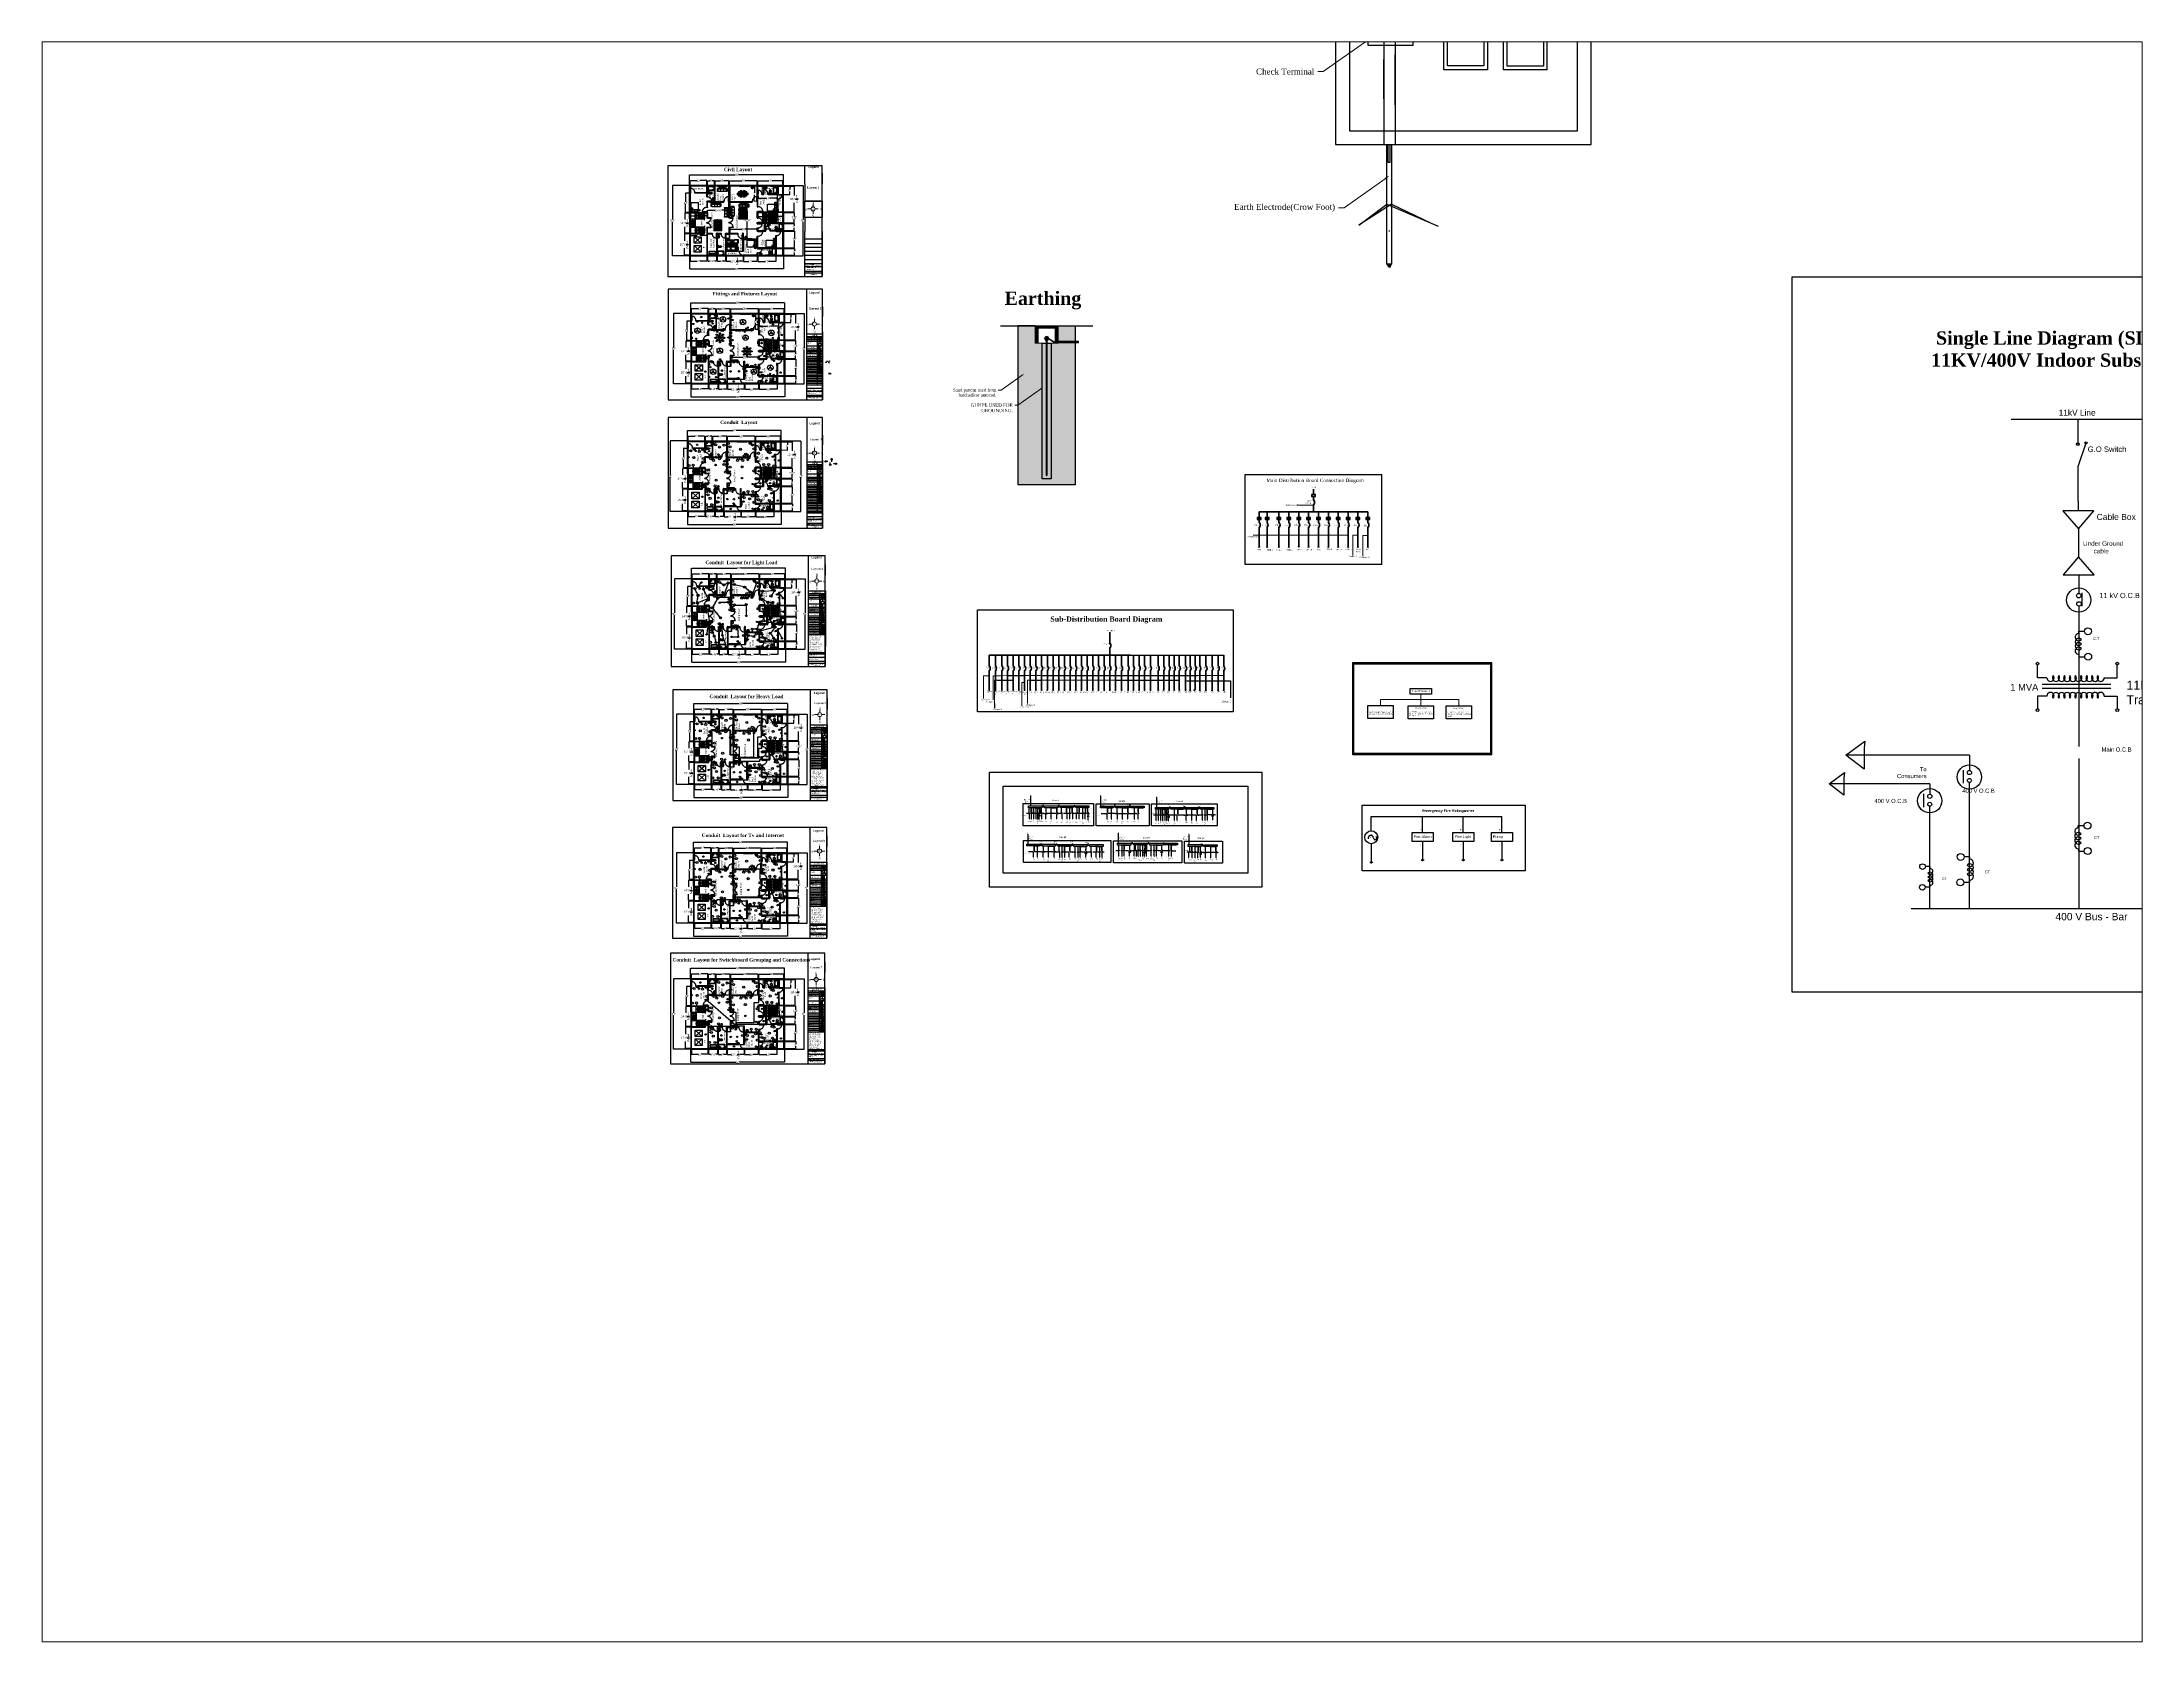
# Paper-space layout 'Layout1' of a CAD drawing. Header units: inches. Extents: x 1.05 to 9.45, y 0.8 to 7.2.
# The model-space entities are those that its viewports show. They can reach past a viewport. Long polylines and large blocks are cut down to what shows.
import ezdxf
from ezdxf import colors
from ezdxf.entities.mleader import LeaderData, LeaderLine
from ezdxf.enums import TextEntityAlignment as Align
from ezdxf.math import Vec2, Vec3

# ---------------------------------------------------------------- set-up
doc = ezdxf.new("R2010")
doc.units = ezdxf.units.IN
doc.header["$MEASUREMENT"] = 0
doc.linetypes.add('ACAD_ISO02W100', pattern=[15, 12, -3])
doc.layers.get('Defpoints').update_dxf_attribs({"color": 6})
for name, color, linetype in [('bath', 4, 'Continuous'), ('bed and sufa', 90, 'Continuous'), ('freecads.com', 7, 'Continuous'), ('Heavy Load', 3, 'ACAD_ISO02W100'), ('iNTERNET', 30, 'ACAD_ISO02W100'), ('light_dwgmodels.com', 250, 'ACAD_ISO02W100'), ('RA-AP-02$0$FLPT', 30, 'Continuous'), ('SB Grouping and', 186, 'ACAD_ISO02W100'), ('TV WIRE', 62, 'ACAD_ISO02W100'), ('www.linecad.com', 7, 'Continuous')]:
    doc.layers.add(name, color=color, linetype=linetype)
for name, color, linetype, lineweight in [('block cover', 7, 'Continuous', 30), ('columnas', 172, 'Continuous', 40), ('text', 140, 'Continuous', 9)]:
    doc.layers.add(name, color=color, linetype=linetype, lineweight=lineweight)
doc.styles.add('A', font='times.ttf', dxfattribs={"height": 12})
doc.styles.add('Arial', font='arial.ttf')
doc.styles.add('Komol Dim', font='ARIALN.TTF')
doc.styles.get("Standard").update_dxf_attribs({"font": 'arial.ttf'})
doc.dimstyles.new('Copy of civil layout', dxfattribs={"dimtxt": 18, "dimasz": 0.625, "dimexe": 0.18, "dimexo": 0.0625, "dimgap": 0.09, "dimtad": 0, "dimtih": 1, "dimtoh": 1, "dimdec": 1, "dimzin": 0, "dimdsep": 46, "dimlunit": 4, "dimtxsty": 'Standard', "dimcen": 0.09, "dimclrd": 6, "dimclre": 256, "dimclrt": 256, "dimadec": 0, "dimazin": 0, "dimtfac": 1.5, "dimtdec": 1, "dimtofl": 0, "dimtmove": 0, "dimatfit": 0, "dimfxl": 1, "dimtolj": 1, "dimtzin": 0, "dimlwe": -1, "dimarcsym": 0})
doc.dimstyles.new('komol Dim', dxfattribs={"dimscale": 0, "dimtxt": 6, "dimasz": 2, "dimexe": 0.5, "dimexo": 0, "dimgap": 0, "dimtad": 2, "dimdec": 1, "dimzin": 3, "dimdsep": 46, "dimlunit": 4, "dimtxsty": 'Komol Dim', "dimblk": 'do.col', "dimcen": 1, "dimdle": 1, "dimclrd": 7, "dimclre": 8, "dimclrt": 256, "dimaunit": 1, "dimadec": 0, "dimazin": 0, "dimtfac": 1, "dimtdec": 1, "dimtofl": 0, "dimtmove": 2, "dimatfit": 3, "dimfxl": 1, "dimtfill": 1, "dimtfillclr": 3, "dimtolj": 1, "dimtzin": 0, "dimlwd": 13, "dimlwe": 13, "dimarcsym": 0})
pattern_1 = [(315, (5134.6176, 11022.71422), (0.091289, 0.091289), [])]
pattern_2 = [(315, (5105.1176, 9914.0766), (0.091289, 0.091289), [])]
pattern_3 = [(315, (5141.43973, 8716.77451), (0.091289, 0.091289), [])]
pattern_4 = [(315, (5160.76063, 7540.04789), (0.091289, 0.091289), [])]
pattern_5 = [(315, (5158.85907, 6335.03931), (0.091289, 0.091289), [])]
pattern_6 = [(315, (5133.34849, 5239.89528), (0.091289, 0.091289), [])]
pattern_7 = [(315, (5124.34341, 12134.89453), (0.091289, 0.091289), [])]
pattern_8 = [(37.5, (-1283760.032, -974335.26), (-0.80263873, 24.55089596), [0, -19.3672937, 0, -21.66078902, 0, -20.70516598]), (7.5, (-1283760.03, -974335.26), (22.5498587, 35.9587709), [0, -10.4481453, 0, -17.45604762, 0, -6.68936132]), (327.5, (-1283775.704, -974335.26), (39.6792933, 0.07209485), [0, -6.3708203, 0, -22.93495308, 0, -29.9428554]), (317.5, (-1283775.704, -974335.26), (38.3029996, 11.18301306), [0, -3.18541015, 0, -15.0351359, 0, -17.2012148])]

# ---------------------------------------------------------------- blocks, each defined once
blk = doc.blocks.new('Bath Tub - 26 x 60 in.')
for p, q in [((8, -18), (10, -18)), ((9, -17), (9, -19))]:
    blk.add_line(p, q)
blk.add_lwpolyline([(0, -36), (0, 0), (60, 0), (60, -36)], close=True)
for points in [[(4, -30), (4, -6)], [(6, -4), (42, -4)], [(42, -32), (6, -32)]]:
    blk.add_lwpolyline(points)
for radius in [1.5, 1]:
    blk.add_circle((9, -18), radius)
for centre, radius, start, end in [((5.75, -5.75), 1.77, 81.8699, 188.1301), ((5.75, -30.25), 1.77, 171.8699, 278.1301), ((42, -18), 14, 270, 90)]:
    blk.add_arc(centre, radius, start, end)
blk = doc.blocks.new('Toilet - top')
for p, q in [((-10, -8), (-8, -8)), ((-10, -10), (-10, -8)), ((-7, -10), (-10, -10)), ((-8, -8), (-8, -8)), ((-7, -8), (-7, -10)), ((-4, -8), (-6, -14)), ((4, -14), (-4, -14)), ((4, -8), (6, -14)), ((10, -6), (10, -2))]:
    blk.add_line(p, q)
blk.add_lwpolyline([(10, -8), (10, 0), (-10, 0), (-10, -8)], close=True)
for points in [[(-10, -2), (-10, -6)], [(8, -1), (-8, -1)], [(-8, -7), (8, -7)]]:
    blk.add_lwpolyline(points)
for centre, radius, start, end in [((-9, -2), 0.884, 81.8699, 188.1301), ((-9, -6), 0.884, 171.8699, 278.1301), ((4, -22), 12.2, 141.4691, 247.9714), ((4, -22), 11.3, 136.3677, 238.9468), ((0, -28), 4, 245.7318, 294.2682), ((0, -29), 4, 254.8605, 285.1395), ((-4, -22), 12.2, 292.0284, 38.5307), ((-4, -22), 11.3, 301.053, 43.6321), ((9, -2), 0.884, 351.8699, 98.1301), ((9, -6), 0.884, 261.8699, 8.1301)]:
    blk.add_arc(centre, radius, start, end)
blk = doc.blocks.new('Sink - Oval top')
for p, q in [((-1, 0), (1, 0)), ((0, 1), (0, -1))]:
    blk.add_line(p, q)
at = {"linetype": 'Continuous'}
for points in [[(-12, 0, 0.117634), (-11, -3, 0.104469), (-9, -7, 0.090016), (-5, -9, 0.08192), (0, -10, 0.08192), (4, -9, 0.090016), (8, -7, 0.104469), (11, -4, 0.117634), (12, 0, 0.117634), (11, 3, 0.104469), (9, 7, 0.090016), (5, 9, 0.08192), (0, 10, 0.08192), (-4, 9, 0.090016), (-8, 7, 0.104469), (-11, 4, 0.117634)], [(-11, 0, 0.118622), (-11, -3, 0.104678), (-8, -6, 0.089562), (-5, -8, 0.081185), (0, -9, 0.081185), (4, -8, 0.089562), (8, -7, 0.104678), (10, -4, 0.118622), (11, 0, 0.118622), (11, 3, 0.104678), (8, 6, 0.089562), (5, 8, 0.081185), (0, 9, 0.081185), (-4, 8, 0.089562), (-8, 7, 0.104678), (-10, 4, 0.118622)], [(-7, 0, 0.118283), (-7, -2, 0.104607), (-5, -4, 0.089718), (-3, -6, 0.081436), (0, -6, 0.081436), (3, -6, 0.089718), (5, -4, 0.104607), (7, -2, 0.118283), (7, 0, 0.118283), (7, 2, 0.104607), (5, 4, 0.089718), (3, 6, 0.081436), (0, 6, 0.081436), (-3, 6, 0.089718), (-5, 4, 0.104607), (-7, 2, 0.118283)]]:
    blk.add_lwpolyline(points, format="xyb", close=True, dxfattribs=at)
for radius in [1.5, 1]:
    blk.add_circle((0, 0), radius)
blk = doc.blocks.new('Faucet - single handle front')
for p, q in [((-2, 6), (-2, 5.5)), ((-1, 6), (-2, 6)), ((-0.5, 4), (-2, 5.5)), ((-2, 5.5), (-1, 5.5)), ((-1, 5.5), (-1, 6)), ((0.5, 4), (-1, 6)), ((-1, 5.5), (0.5, 4)), ((-0.75, 3), (0.75, 3)), ((-0.75, 0.5), (-0.75, 3)), ((-0.75, 1), (0.75, 1)), ((-0.5, 4), (0.5, 4)), ((-0.25, 2), (3.75, 5)), ((3.75, 4.5), (-0.25, 1.5)), ((-0.25, 1.5), (-0.25, 2)), ((0.75, 1.5), (-0.25, 1.5)), ((0.75, 1.5), (4.08742, 4.003)), ((0.75, 3), (0.75, 2.7386)), ((0.75, 1.5), (0.75, 0.5)), ((3.75, 4.5), (3.75, 5)), ((3.75, 5), (4.75, 5)), ((3.75, 4), (3.75, 4.5)), ((4.75, 4.5), (3.75, 4.5)), ((4.75, 4), (3.75, 4)), ((4.75, 5), (4.75, 4.5)), ((4.75, 4.5), (4.75, 4))]:
    blk.add_line(p, q)
blk.add_lwpolyline([(-6, 0), (-6, 0.5), (6, 0.5), (6, 0)], close=True)
for centre, start, end in [((1.25426, 3.0302), 151.0646, 180.8629), ((-1.25426, 3.0302), 359.1371, 28.93536)]:
    blk.add_arc(centre, 2.00448, start, end)
blk = doc.blocks.new('Refrigerator-2 door - 36 in top')
for p, q in [((0, -26.999999), (36, -26.999999)), ((11, -27.999999), (11, -28.999999)), ((11, -28.999999), (13, -28.999999)), ((12, -26.999999), (12, -28.999999)), ((13, -28.999999), (13, -27.999999))]:
    blk.add_line(p, q)
blk.add_lwpolyline([(0, -27.999999), (0, 0), (36, 0), (36, -27.999999)], close=True)
blk = doc.blocks.new('chandelier')
at = {"color": 0}
for p, q in [((270, 0), (-270, 0)), ((193, -189), (-193, 189)), ((189, 193), (-189, -193)), ((0, -270), (0, 270))]:
    blk.add_line(p, q, dxfattribs=at)
for centre, radius in [((-310, 0), 40), ((-219, 219), 40), ((0, 0), 220), ((0, 310), 40), ((219, 219), 40), ((310, 0), 40), ((-219, -219), 40), ((0, -310), 40), ((219, -219), 40)]:
    blk.add_circle(centre, radius, dxfattribs=at)
blk = doc.blocks.new('do.col')
at = {"color": 0, "linetype": 'ByBlock', "lineweight": -2}
for p in [(-1, 0), (0, 1), (0, -1), (1, 0)]:
    blk.add_line(p, (0, 0), dxfattribs=at)
at = {"color": 3, "const_width": 0.375}
blk.add_lwpolyline([(-0.1875, 0, 1), (0.1875, 0, 1)], format="xyb", close=True, dxfattribs=at)
blk = doc.blocks.new('Kitchen Layout - 7 x 8 ft')
for p, q in [((-5, 81), (3, 89)), ((-5, 83), (1, 89)), ((-5, 86), (-2, 89)), ((-5, 88), (-4, 89)), ((-1, 85), (-5, 89)), ((-1, 83), (-5, 87)), ((-1, 81), (-5, 85)), ((-5, 79), (-1, 83)), ((-1, 79), (-5, 83)), ((-5, 77), (-1, 81)), ((-1, 76), (-5, 80)), ((-5, 75), (-1, 79)), ((-1, 74), (-5, 78)), ((-5, 73), (-1, 77)), ((-1, 72), (-5, 76)), ((-5, 71), (-1, 75)), ((-1, 70), (-5, 74)), ((-5, 69), (-1, 73)), ((-1, 68), (-5, 72)), ((-5, 66), (-1, 70)), ((-1, 66), (-5, 70)), ((-5, 64), (-1, 68)), ((-1, 64), (-5, 68)), ((-5, 62), (-1, 66)), ((-1, 62), (-5, 66)), ((-5, 60), (-1, 64)), ((-1, 60), (-5, 64)), ((-5, 58), (-1, 62)), ((-1, 57), (-5, 61)), ((-5, 56), (-1, 60)), ((-2, 56), (-5, 59)), ((-4, 56), (-5, 57)), ((-5, 20), (-1, 24)), ((-5, 22), (-3, 24)), ((-1, 19), (-5, 23)), ((-5, 18), (-1, 22)), ((-1, 17), (-5, 21)), ((-5, 16), (-1, 20)), ((-1, 15), (-5, 19)), ((-5, 13), (-1, 17)), ((-1, 13), (-5, 17)), ((-5, 11), (-1, 15)), ((-1, 11), (-5, 15)), ((-5, 9), (-1, 13)), ((-1, 9), (-5, 13)), ((-5, 7), (-1, 11)), ((-1, 6), (-5, 10)), ((-5, 5), (-1, 9)), ((-1, 4), (-5, 8)), ((-5, 3), (-1, 7)), ((-1, 2), (-5, 6)), ((-5, 1), (-1, 5)), ((-1, 0), (-5, 4)), ((-5, -1), (-1, 3)), ((2, -5), (-5, 2)), ((-5, -4), (-1, 0)), ((-1, 21), (-4, 24)), ((1, 85), (-3, 89)), ((-3, 56), (-1, 58)), ((-1, 23), (-2, 24)), ((3, 85), (-1, 89)), ((0, 57), (33, 57)), ((0, 31), (24, 55)), ((0, 39), (16, 55)), ((0, 48), (7, 55)), ((25, 24), (0, 49)), ((17, 24), (0, 41)), ((8, 24), (0, 32)), ((0, 24), (96, 24)), ((0, 0), (0, 24)), ((96, 0), (0, 0)), ((1, 85), (5, 89)), ((5, 85), (1, 89)), ((2, 24), (33, 55)), ((3, 85), (7, 89)), ((7, 85), (3, 89)), ((34, 24), (3, 55)), ((5, 85), (9, 89)), ((10, 85), (6, 89)), ((7, 85), (11, 89)), ((12, 85), (8, 89)), ((9, 85), (13, 89)), ((14, 85), (10, 89)), ((10, 24), (46, 59)), ((11, 85), (15, 89)), ((42, 24), (11, 55)), ((16, 85), (12, 89)), ((14, 85), (18, 89)), ((18, 85), (14, 89)), ((16, 85), (20, 89)), ((20, 85), (16, 89)), ((18, 85), (22, 89)), ((22, 85), (18, 89)), ((19, 24), (54, 59)), ((20, 85), (24, 89)), ((24, 85), (20, 89)), ((51, 24), (20, 55)), ((22, 85), (26, 89)), ((27, 85), (23, 89)), ((24, 85), (28, 89)), ((29, 85), (25, 89)), ((26, 85), (30, 89)), ((31, 85), (27, 89)), ((27, 24), (63, 59)), ((28, 85), (32, 89)), ((59, 24), (28, 55)), ((33, 85), (29, 89)), ((31, 85), (34, 89)), ((35, 85), (31, 89)), ((31, 55), (31, 56)), ((32, 55), (31, 55)), ((32, 56), (32, 55)), ((64, 4), (32, 4)), ((33, 85), (37, 89)), ((37, 85), (33, 89)), ((33, 55), (37, 59)), ((34, 84), (96, 84)), ((34, 60), (34, 84)), ((96, 60), (34, 60)), ((68, 24), (34, 58)), ((35, 85), (39, 89)), ((39, 85), (35, 89)), ((36, 24), (71, 59)), ((37, 85), (41, 89)), ((41, 85), (37, 89)), ((39, 85), (43, 89)), ((44, 85), (40, 89)), ((41, 85), (45, 89)), ((76, 24), (41, 59)), ((46, 85), (42, 89)), ((43, 85), (47, 89)), ((48, 85), (44, 89)), ((44, 24), (78, 57)), ((45, 85), (49, 89)), ((50, 85), (46, 89)), ((47, 85), (51, 89)), ((47, 6), (47, 18)), ((52, 85), (48, 89)), ((85, 24), (49, 59)), ((49, 18), (49, 6)), ((50, 85), (54, 89)), ((54, 85), (50, 89)), ((52, 85), (56, 89)), ((56, 85), (52, 89)), ((53, 24), (86, 57)), ((54, 85), (58, 89)), ((58, 85), (54, 89)), ((56, 85), (60, 89)), ((60, 85), (56, 89)), ((58, 85), (62, 89)), ((93, 24), (58, 59)), ((63, 85), (59, 89)), ((60, 85), (64, 89)), ((65, 85), (61, 89)), ((61, 24), (96, 59)), ((62, 85), (66, 89)), ((67, 85), (63, 89)), ((64, 85), (68, 89)), ((69, 85), (65, 89)), ((96, 30), (66, 59)), ((67, 85), (71, 89)), ((71, 85), (67, 89)), ((69, 85), (73, 89)), ((73, 85), (69, 89)), ((70, 24), (96, 50)), ((71, 85), (75, 89)), ((75, 85), (71, 89)), ((73, 85), (77, 89)), ((77, 85), (73, 89)), ((74, 81), (95, 81)), ((75, 85), (79, 89)), ((80, 85), (76, 89)), ((77, 85), (81, 89)), ((96, 38), (77, 57)), ((82, 85), (78, 89)), ((78, 24), (96, 42)), ((79, 85), (83, 89)), ((84, 85), (80, 89)), ((80, 60), (80, 59)), ((81, 85), (85, 89)), ((86, 85), (82, 89)), ((82, 59), (82, 60)), ((84, 85), (88, 89)), ((88, 85), (84, 89)), ((96, 47), (85, 57)), ((86, 85), (90, 89)), ((90, 85), (86, 89)), ((87, 59), (87, 60)), ((87, 24), (96, 33)), ((88, 85), (92, 89)), ((92, 85), (88, 89)), ((89, 60), (89, 59)), ((90, 85), (94, 89)), ((94, 85), (90, 89)), ((92, 85), (96, 89)), ((97, 85), (93, 89)), ((93, -5), (101, 3)), ((94, 85), (98, 89)), ((96, 55), (94, 58)), ((101, 83), (95, 89)), ((95, 24), (96, 25)), ((95, -5), (101, 1)), ((96, 85), (100, 89)), ((96, 84), (96, 60)), ((96, 24), (96, 0)), ((101, 85), (97, 89)), ((97, 84), (101, 88)), ((97, 81), (101, 85)), ((101, 81), (97, 85)), ((97, 79), (101, 83)), ((101, 78), (97, 82)), ((97, 77), (101, 81)), ((101, 76), (97, 80)), ((97, 75), (101, 79)), ((101, 74), (97, 78)), ((97, 73), (101, 77)), ((101, 72), (97, 76)), ((97, 71), (101, 75)), ((101, 70), (97, 74)), ((97, 69), (101, 73)), ((101, 68), (97, 72)), ((97, 67), (101, 71)), ((101, 66), (97, 70)), ((97, 65), (101, 69)), ((101, 64), (97, 68)), ((97, 62), (101, 66)), ((101, 61), (97, 65)), ((97, 60), (101, 64)), ((100, 60), (97, 63)), ((98, 60), (97, 61)), ((97, 22), (99, 24)), ((97, 20), (101, 24)), ((101, 19), (97, 23)), ((97, 18), (101, 22)), ((101, 17), (97, 21)), ((97, 16), (101, 20)), ((101, 15), (97, 19)), ((97, 14), (101, 18)), ((101, 13), (97, 17)), ((97, 11), (101, 15)), ((101, 11), (97, 15)), ((97, 9), (101, 13)), ((101, 8), (97, 12)), ((97, 7), (101, 11)), ((101, 6), (97, 10)), ((97, 5), (101, 9)), ((101, 4), (97, 8)), ((97, 3), (101, 7)), ((101, 2), (97, 6)), ((97, 1), (101, 5)), ((101, 0), (97, 4)), ((101, -2), (97, 2)), ((101, 21), (98, 24)), ((101, 87), (99, 89)), ((99, 60), (101, 62)), ((101, 23), (100, 24)), ((101, 60), (101, 60)), ((0, -5), (-5, 0)), ((-2, -5), (-5, -2)), ((-4, -5), (-5, -4)), ((-4, -5), (0, -1)), ((-2, -5), (2, -1)), ((0, -5), (4, -1)), ((4, -5), (0, -1)), ((2, -5), (6, -1)), ((6, -5), (2, -1)), ((4, -5), (8, -1)), ((8, -5), (4, -1)), ((6, -5), (10, -1)), ((10, -5), (6, -1)), ((8, -5), (12, -1)), ((13, -5), (9, -1)), ((11, -5), (15, -1)), ((15, -5), (11, -1)), ((13, -5), (17, -1)), ((17, -5), (13, -1)), ((15, -5), (19, -1)), ((19, -5), (15, -1)), ((17, -5), (21, -1)), ((21, -5), (17, -1)), ((19, -5), (23, -1)), ((23, -5), (19, -1)), ((21, -5), (25, -1)), ((25, -5), (21, -1)), ((23, -5), (27, -1)), ((27, -5), (23, -1)), ((25, -5), (29, -1)), ((30, -5), (26, -1)), ((27, -5), (30, -2)), ((30, -3), (28, -1)), ((30, -1), (30, -1)), ((30, -5), (30, -5)), ((66, -3), (68, -1)), ((66, -5), (70, -1)), ((70, -5), (66, -1)), ((68, -5), (66, -3)), ((68, -5), (72, -1)), ((72, -5), (68, -1)), ((70, -5), (74, -1)), ((74, -5), (70, -1)), ((72, -5), (76, -1)), ((76, -5), (72, -1)), ((74, -5), (78, -1)), ((78, -5), (74, -1)), ((76, -5), (80, -1)), ((80, -5), (76, -1)), ((78, -5), (82, -1)), ((83, -5), (79, -1)), ((81, -5), (85, -1)), ((85, -5), (81, -1)), ((83, -5), (87, -1)), ((87, -5), (83, -1)), ((85, -5), (89, -1)), ((89, -5), (85, -1)), ((87, -5), (91, -1)), ((91, -5), (87, -1)), ((89, -5), (93, -1)), ((93, -5), (89, -1)), ((91, -5), (95, -1)), ((95, -5), (91, -1)), ((97, -5), (93, -1)), ((100, -5), (96, -1)), ((101, -4), (97, 0)), ((97, -5), (101, -1)), ((100, -5), (101, -4))]:
    blk.add_line(p, q)
for points in [[(0, 56), (0, 84), (33, 84), (33, 56)], [(74, 60), (74, 84), (95, 84), (95, 60)], [(76, 58), (76, 59), (93, 59), (93, 58)]]:
    blk.add_lwpolyline(points, close=True)
for points in [[(32, 2), (32, 20)], [(34, 21), (63, 21)], [(34, 20), (46, 20)], [(34, 6), (34, 18)], [(46, 6), (34, 6)], [(63, 0), (34, 0)], [(50, 20), (62, 20)], [(62, 6), (50, 6)], [(63, 18), (63, 6)], [(64, 20), (64, 2)]]:
    blk.add_lwpolyline(points)
for centre, radius in [((40, 12), 1), ((40, 12), 0.5), ((56, 12), 1), ((56, 12), 0.5), ((80, 75), 4), ((80, 75), 3), ((80, 66), 3), ((80, 75), 2), ((80, 66), 2), ((80, 75), 1), ((80, 66), 1), ((89, 66), 4), ((89, 75), 3), ((89, 66), 3), ((89, 75), 2), ((89, 66), 2), ((89, 75), 1), ((89, 66), 1)]:
    blk.add_circle(centre, radius)
for centre, radius, start, end in [((34, 20), 1.5, 90, 180), ((34, 2), 1.5, 180, 270), ((34, 18), 1, 90, 180), ((34, 6), 1, 180, 270), ((46, 18), 1, 0, 90), ((46, 6), 1, 270, 0), ((50, 18), 1, 90, 180), ((50, 6), 1, 180, 270), ((62, 18), 1, 0, 90), ((62, 6), 1, 270, 0), ((63, 20), 1.5, 0, 90), ((63, 2), 1.5, 270, 0)]:
    blk.add_arc(centre, radius, start, end)
blk = doc.blocks.new('kitchen')
for name, p in [('Kitchen Layout - 7 x 8 ft', (-101, 4)), ('Faucet - single handle front', (-85, 7))]:
    blk.add_blockref(name, p)
blk = doc.blocks.new('Bed - Queen')
at = {"linetype": 'Continuous'}
for p, q in [((0, -80.00003), (0, 0)), ((0, 0), (59.99999, 0)), ((59.99999, 0), (59.99999, -80.00003)), ((0, -14.4), (44.8, -14.4)), ((44.8, -16.8), (0, -16.8)), ((59.99999, -80.00003), (0, -80.00003)), ((7.99999, -1.2), (28.79998, -1.2)), ((7.99999, -14.4), (7.99999, -1.2)), ((28.79998, -1.2), (28.79998, -14.4)), ((31.19999, -1.2), (51.99999, -1.2)), ((31.19999, -14.4), (31.19999, -1.2)), ((59.99999, -29.6), (44.8, -14.4)), ((44.8, -14.4), (44.8, -29.6)), ((44.8, -29.6), (59.99999, -29.6)), ((51.99999, -16.4), (46.79936, -16.4)), ((51.99999, -1.2), (51.99999, -16.4))]:
    blk.add_line(p, q, dxfattribs=at)
blk = doc.blocks.new('Lamp - Table')
at = {"linetype": 'Continuous'}
for p, q in [((-1, 0), (-7, 0)), ((0, 3), (-3, 0)), ((-3, 0), (0, -3)), ((0, 7), (0, 1)), ((3, 0), (0, 3)), ((0, -3), (3, 0)), ((1, 0), (7, 0)), ((0, -1), (0, -7))]:
    blk.add_line(p, q, dxfattribs=at)
for radius in [7, 1]:
    blk.add_circle((0, 0), radius, dxfattribs=at)
blk = doc.blocks.new('Dining Set - 36 x 72 in.')
at = {"linetype": 'Continuous'}
for p, q in [((-45.5, 8), (-44.5004, 8.15617)), ((-45.5, 8), (-45.5, -8)), ((-44.5, -8.15843), (-44.5, 8.15338)), ((-44.0006, 8.23428), (-35.9976, 9.48474)), ((-44, 8.23041), (-44, -8.23915)), ((36, 18), (-36, 18)), ((-36, 18), (-36, -18)), ((-22.2343, 26.00059), (-23.4847, 17.99762)), ((-22.2304, 26), (-5.7608, 26)), ((-22, 27.5), (-22.1562, 26.50042)), ((-5.8416, 26.5), (-22.1534, 26.5)), ((-22, 27.5), (-6, 27.5)), ((-5.8437, 26.49966), (-6, 27.5)), ((-4.5152, 17.99762), (-5.7655, 25.99926)), ((5.7657, 26.00059), (4.5153, 17.99762)), ((5.7696, 26), (22.2392, 26)), ((6, 27.5), (5.8438, 26.50042)), ((22.1584, 26.5), (5.8466, 26.5)), ((6, 27.5), (22, 27.5)), ((22.1563, 26.49966), (22, 27.5)), ((23.4848, 17.99762), (22.2345, 25.99926)), ((44.0006, 8.23428), (35.9976, 9.48474)), ((36, -18), (36, 18)), ((44, 8.23041), (44, -8.23915)), ((44.5, -8.15843), (44.5, 8.15338)), ((45.5, 8), (44.5005, 8.15617)), ((45.5, 8), (45.5, -8)), ((-44.4997, -8.15631), (-45.5, -8)), ((-35.9976, -9.48476), (-43.9993, -8.2345)), ((-36, -18), (36, -18)), ((-22.2343, -26.0006), (-23.4847, -17.99762)), ((-22.2304, -26), (-5.7608, -26)), ((-22, -27.5), (-22.1562, -26.50044)), ((-5.8416, -26.5), (-22.1534, -26.5)), ((-22, -27.5), (-6, -27.5)), ((-5.8437, -26.49967), (-6, -27.5)), ((-4.5152, -17.99762), (-5.7655, -25.99928)), ((5.7657, -26.0006), (4.5153, -17.99762)), ((5.7696, -26), (22.2392, -26)), ((6, -27.5), (5.8438, -26.50044)), ((22.1584, -26.5), (5.8466, -26.5)), ((6, -27.5), (22, -27.5)), ((22.1563, -26.49967), (22, -27.5)), ((23.4848, -17.99762), (22.2345, -25.99928)), ((35.9976, -9.48476), (43.9993, -8.2345)), ((44.4997, -8.15631), (45.5, -8))]:
    blk.add_line(p, q, dxfattribs=at)
for points in [[(-36, 15), (-31.1772, 14.97754), (-26.8079, 14.91406), (-22.8538, 14.81543), (-19.276, 14.6875), (-16.0362, 14.53613), (-13.0957, 14.36718), (-10.4159, 14.18652), (-7.9583, 14), (-5.6904, 13.81315), (-3.6035, 13.63021), (-1.6954, 13.45508), (0.0365, 13.29166), (1.5945, 13.14388), (2.9811, 13.01562), (4.1988, 12.9108), (5.25, 12.83333), (6.1393, 12.78613), (6.8802, 12.76823), (7.4883, 12.77767), (7.9792, 12.8125), (8.3685, 12.87077), (8.6719, 12.95052), (8.9049, 13.0498), (9.0833, 13.16666), (9.2205, 13.29899), (9.3216, 13.44401), (9.3895, 13.59879), (9.4271, 13.76041), (9.4373, 13.92594), (9.4232, 14.09245), (9.3875, 14.257), (9.3333, 14.41666), (9.2638, 14.56917), (9.1836, 14.71484), (9.0975, 14.85465), (9.0104, 14.98958), (8.9272, 15.1206), (8.8529, 15.2487), (8.7922, 15.37483), (8.75, 15.5), (8.7305, 15.62467), (8.7344, 15.74739), (8.7617, 15.86621), (8.8125, 15.97916), (8.8867, 16.08431), (8.9844, 16.17968), (9.1055, 16.26334), (9.25, 16.33333), (9.4189, 16.38802), (9.6172, 16.42708), (9.8506, 16.45052), (10.125, 16.45833), (10.4463, 16.45052), (10.8203, 16.42708), (11.2529, 16.38802), (11.75, 16.33333), (12.3184, 16.26318), (12.9694, 16.17838), (13.7151, 16.07991), (14.5677, 15.96875), (15.5395, 15.84586), (16.6426, 15.71224), (17.8893, 15.56884), (19.2917, 15.41666), (20.859, 15.25667), (22.5879, 15.08984), (24.4721, 14.91715), (26.5052, 14.73958), (28.6809, 14.5581), (30.9929, 14.3737), (33.4347, 14.18733), (36, 14)], [(-36, 10), (-28.9766, 10.14274), (-23.1725, 10.20442), (-18.4241, 10.19775), (-14.5677, 10.13541), (-11.4399, 10.03011), (-8.877, 9.89453), (-6.7154, 9.74137), (-4.7917, 9.58333), (-2.9698, 9.43082), (-1.2246, 9.28515), (0.4415, 9.14534), (2.026, 9.01041), (3.5266, 8.87939), (4.9408, 8.7513), (6.266, 8.62516), (7.5, 8.5), (8.6411, 8.37549), (9.6914, 8.2539), (10.6538, 8.13818), (11.5312, 8.03125), (12.3267, 7.93603), (13.043, 7.85547), (13.6831, 7.79248), (14.25, 7.75), (14.7471, 7.7303), (15.1797, 7.73307), (15.5537, 7.75732), (15.875, 7.80208), (16.1494, 7.86637), (16.3828, 7.94922), (16.5811, 8.04964), (16.75, 8.16666), (16.8944, 8.29915), (17.0143, 8.44531), (17.1089, 8.60319), (17.1771, 8.77083), (17.218, 8.94629), (17.2305, 9.1276), (17.2137, 9.31282), (17.1667, 9.5), (17.0895, 9.6875), (16.987, 9.875), (16.8649, 10.0625), (16.7292, 10.25), (16.5856, 10.4375), (16.4401, 10.625), (16.2985, 10.8125), (16.1667, 11), (16.05, 11.18733), (15.9518, 11.3737), (15.8752, 11.5581), (15.8229, 11.73958), (15.798, 11.91715), (15.8034, 12.08984), (15.842, 12.25667), (15.9167, 12.41666), (16.0295, 12.56836), (16.1784, 12.70833), (16.3605, 12.83268), (16.5729, 12.9375), (16.8127, 13.01888), (17.0768, 13.07291), (17.3625, 13.0957), (17.6667, 13.08333), (17.9894, 13.03312), (18.3418, 12.94726), (18.7382, 12.82918), (19.1927, 12.68229), (19.7195, 12.51001), (20.3327, 12.31575), (21.0465, 12.10294), (21.875, 11.875), (22.8357, 11.63354), (23.959, 11.37304), (25.2786, 11.08618), (26.8282, 10.76562), (28.6414, 10.40405), (30.752, 9.99414), (33.1936, 9.52856), (36, 9)], [(-36, 5.5), (-30.7157, 5.3348), (-26.069, 5.20963), (-21.9946, 5.11767), (-18.4271, 5.05208), (-15.3009, 5.00602), (-12.5508, 4.97265), (-10.1112, 4.94515), (-7.9167, 4.91666), (-5.909, 4.88167), (-4.0586, 4.83984), (-2.3429, 4.79215), (-0.7396, 4.73958), (0.7739, 4.6831), (2.22, 4.6237), (3.6213, 4.56233), (5, 4.5), (6.373, 4.43782), (7.7344, 4.3776), (9.0723, 4.32129), (10.375, 4.27083), (11.6309, 4.22819), (12.8281, 4.19531), (13.9551, 4.17415), (15, 4.16666), (15.954, 4.17448), (16.819, 4.19791), (17.6001, 4.23698), (18.3021, 4.29166), (18.9299, 4.36198), (19.4883, 4.44791), (19.9823, 4.54948), (20.4167, 4.66666), (20.7969, 4.79899), (21.1302, 4.94401), (21.4245, 5.09879), (21.6875, 5.26041), (21.9271, 5.42594), (22.1511, 5.59245), (22.3672, 5.757), (22.5834, 5.91666), (22.8065, 6.06868), (23.0404, 6.21093), (23.2879, 6.34147), (23.5521, 6.45833), (23.8358, 6.55957), (24.142, 6.64323), (24.4735, 6.70735), (24.8334, 6.75), (25.2235, 6.76969), (25.642, 6.76692), (26.0858, 6.74267), (26.5521, 6.69791), (27.0379, 6.63362), (27.5404, 6.55078), (28.0565, 6.45036), (28.5834, 6.33333), (29.1242, 6.19987), (29.7071, 6.04687), (30.3661, 5.87044), (31.1354, 5.66666), (32.0493, 5.43164), (33.142, 5.16146), (34.4475, 4.85221), (36, 4.5)], [(-36, -1), (-30.7915, -0.6591), (-26.0195, -0.38216), (-21.6519, -0.16284), (-17.6563, 0.00521), (-14.0005, 0.12833), (-10.6523, 0.21289), (-7.5796, 0.26522), (-4.75, 0.29166), (-2.134, 0.29793), (0.2878, 0.28711), (2.5317, 0.26163), (4.6146, 0.22396), (6.5529, 0.17651), (8.3633, 0.12174), (10.0623, 0.06209), (11.6667, 0), (13.1899, -0.06201), (14.6341, -0.1211), (15.9982, -0.17432), (17.2813, -0.21875), (18.4823, -0.25147), (19.6003, -0.26953), (20.6343, -0.27002), (21.5834, -0.25), (22.4481, -0.20768), (23.2357, -0.14584), (23.9549, -0.06836), (24.6146, 0.02083), (25.2235, 0.11784), (25.7904, 0.21875), (26.3241, 0.31966), (26.8334, 0.41666), (27.3265, 0.50618), (27.8099, 0.58593), (28.2894, 0.65397), (28.7709, 0.70833), (29.2601, 0.74707), (29.763, 0.76823), (30.2855, 0.76985), (30.8334, 0.75), (31.4088, 0.70784), (31.9994, 0.64713), (32.589, 0.57275), (33.1615, 0.48958), (33.7008, 0.4025), (34.1908, 0.3164), (34.6153, 0.23616), (34.9584, 0.16666), (35.2099, 0.11165), (35.3848, 0.07031), (35.504, 0.04069), (35.5886, 0.02083), (35.6594, 0.00879), (35.7377, 0.0026), (35.8442, 0.00032), (36, 0)], [(-36, -6.5), (-27.1843, -6.31267), (-20.084, -6.1263), (-14.469, -5.9419), (-10.1094, -5.76042), (-6.7752, -5.58285), (-4.2363, -5.41016), (-2.2629, -5.24333), (-0.625, -5.08334), (0.8708, -4.93099), (2.2715, -4.78646), (3.5872, -4.64974), (4.8281, -4.52084), (6.0046, -4.39974), (7.127, -4.28646), (8.2053, -4.18099), (9.25, -4.08334), (10.2705, -3.99382), (11.2734, -3.91407), (12.2647, -3.84603), (13.25, -3.79167), (14.2354, -3.75293), (15.2266, -3.73177), (16.2295, -3.73015), (17.25, -3.75), (18.2912, -3.79248), (19.3451, -3.85547), (20.4009, -3.93604), (21.4479, -4.03125), (22.4754, -4.13819), (23.4727, -4.25391), (24.4289, -4.37549), (25.3334, -4.5), (26.1785, -4.62492), (26.9694, -4.74935), (27.7145, -4.87281), (28.4219, -4.99479), (29.1, -5.11483), (29.7572, -5.23242), (30.4016, -5.34709), (31.0417, -5.45834), (31.6837, -5.56437), (32.3262, -5.65821), (32.9658, -5.73153), (33.599, -5.77604), (34.2224, -5.78345), (34.8327, -5.74545), (35.4264, -5.65373), (36, -5.5)], [(-36, -10), (-26.4022, -9.81299), (-18.4675, -9.62891), (-11.9839, -9.45069), (-6.7396, -9.28125), (-2.5226, -9.12354), (0.8789, -8.98047), (3.6769, -8.85498), (6.0833, -8.75), (8.2767, -8.66765), (10.3021, -8.60677), (12.1712, -8.56543), (13.8958, -8.54167), (15.4876, -8.53353), (16.9583, -8.53907), (18.3197, -8.55632), (19.5834, -8.58334), (20.7616, -8.61841), (21.8685, -8.66081), (22.9188, -8.71004), (23.9271, -8.76563), (24.9081, -8.82707), (25.8763, -8.89388), (26.8465, -8.96558), (27.8334, -9.04167), (28.8474, -9.12118), (29.8828, -9.20117), (30.93, -9.27824), (31.9792, -9.34896), (33.0205, -9.40991), (34.0443, -9.45768), (35.0407, -9.48885), (36, -9.5)], [(-36, -14.5), (-30.0881, -14.33513), (-25.0332, -14.21224), (-20.7312, -14.12647), (-17.0781, -14.07292), (-13.97, -14.04671), (-11.3027, -14.04297), (-8.9724, -14.05681), (-6.875, -14.08334), (-4.9224, -14.11833), (-3.0905, -14.16016), (-1.3709, -14.20785), (0.2448, -14.26042), (1.7647, -14.3169), (3.1973, -14.3763), (4.5507, -14.43767), (5.8333, -14.5), (7.0554, -14.5621), (8.235, -14.62175), (9.3922, -14.67652), (10.5469, -14.72396), (11.7192, -14.76164), (12.929, -14.78711), (14.1965, -14.79794), (15.5417, -14.79167), (16.9933, -14.76424), (18.6152, -14.70508), (20.4804, -14.60197), (22.6615, -14.44271), (25.2312, -14.21509), (28.2624, -13.9069), (31.8277, -13.50594), (36, -13)]]:
    blk.add_lwpolyline(points, dxfattribs=at)
blk = doc.blocks.new('Sofa - Roundback 7 ft.')
at = {"linetype": 'Continuous'}
for p, q in [((-36.000027, -34), (-36.000027, -11.4696)), ((-36.000027, -32.4421), (35.99998, -32.4421)), ((-35.999844, -13.3819), (35.9998, -13.3819)), ((-12.00002, -32.4421), (-12.00003, -6.5971)), ((11.99997, -32.4421), (11.99998, -6.5971)), ((35.99998, -34), (35.99998, -11.4696))]:
    blk.add_line(p, q, dxfattribs=at)
for points in [[(-36.000027, -34), (-42.000027, -34), (-42.000027, -8)], [(41.99998, -8), (41.99998, -34), (35.99998, -34)]]:
    blk.add_lwpolyline(points, dxfattribs=at)
for centre, radius, start, end in [((0, -114.25), 114.25, 68.43141, 111.5686), ((-0.00001, -127.1968), 121.1968, 72.72033, 107.2797)]:
    blk.add_arc(centre, radius, start, end, dxfattribs=at)
blk = doc.blocks.new('A$C4AB51BEB')
at = {"layer": 'RA-AP-02$0$FLPT', "color": 44}
for p, q in [((1.56, -3.48), (-1.56, -3.48)), ((-1.56, -3.48), (-1.56, -5.72)), ((1.56, -5.72), (-1.56, -5.72)), ((1.53, -3.51), (-1.53, -3.51)), ((-1.53, -3.51), (-1.53, -5.69)), ((1.53, -5.69), (-1.53, -5.69)), ((1.41, -3.62), (-1.41, -3.62)), ((-1.41, -3.62), (-1.41, -5.58)), ((1.41, -5.58), (-1.41, -5.58)), ((-1.38, -3.65), (-1.38, -5.55)), ((1.39, -3.65), (-1.38, -3.65)), ((1.39, -5.55), (-1.38, -5.55)), ((1.39, -3.65), (1.39, -5.55)), ((1.41, -3.62), (1.41, -5.58)), ((1.53, -3.51), (1.53, -5.69)), ((1.56, -3.48), (1.56, -5.72))]:
    blk.add_line(p, q, dxfattribs=at)
at = {"layer": 'RA-AP-02$0$FLPT', "color": 41}
for p, q in [((-1.38, -4.56), (-0.47, -3.65)), ((-1.38, -4.08), (-0.95, -3.65)), ((-1.38, -3.69), (-0.95, -4.12)), ((-1.38, -4.16), (-0.95, -4.6)), ((-1.38, -5.03), (-0.95, -4.6)), ((-1.38, -4.64), (-0.47, -5.55)), ((-1.38, -5.51), (-0.95, -5.07)), ((-1.38, -5.11), (-0.95, -5.55)), ((-0.95, -3.65), (-0.47, -4.12)), ((-0.95, -5.55), (-0.47, -5.07)), ((-0.78, -4.6), (-0.84, -4.6)), ((-0.47, -3.65), (0, -4.12)), ((-0.47, -4.12), (0, -3.65)), ((-0.47, -5.07), (0, -5.55)), ((-0.47, -5.55), (0, -5.07)), ((0, -3.65), (0.48, -4.12)), ((0, -4.12), (0.48, -3.65)), ((0, -5.07), (0.48, -5.55)), ((0, -5.55), (0.48, -5.07)), ((0.48, -4.12), (0.95, -3.65)), ((0.48, -3.65), (1.39, -4.56)), ((0.48, -5.55), (1.39, -4.64)), ((0.48, -5.07), (0.95, -5.55)), ((0.95, -3.65), (1.39, -4.08)), ((0.95, -4.12), (1.39, -3.69)), ((0.95, -4.6), (1.39, -4.16)), ((0.95, -4.6), (1.39, -5.03)), ((0.95, -5.07), (1.39, -5.51)), ((0.95, -5.55), (1.39, -5.11))]:
    blk.add_line(p, q, dxfattribs=at)
at = {"layer": 'RA-AP-02$0$FLPT', "color": 32}
for points in [[(-1.47, -4.6, -0.26897), (-1.47, -4.32, 0.267949), (-1.47, -4.04, -0.267949), (-1.47, -3.76, 0.150864), (-1.43, -3.6, 0.149963), (-1.27, -3.56, -0.267949), (-0.99, -3.56, 0.267949), (-0.71, -3.56, -0.271815), (-0.43, -3.56, -0.265575)], [(-1.49, -3.54, -0.208244), (-1.27, -3.56, -0.263825), (-0.99, -3.56, -0.268498), (-0.71, -3.56, -0.269722), (-0.43, -3.56, -0.27001), (-0.15, -3.56, -0.246548), (0.15, -3.56, -0.270557), (0.44, -3.56, -0.269731), (0.71, -3.56, -0.268499), (0.99, -3.56, -0.266842), (1.27, -3.56, -0.209919), (1.5, -3.54, -0.209919), (1.47, -3.76, -0.266842), (1.47, -4.04, -0.269051), (1.47, -4.32, -0.268413), (1.47, -4.6, -0.268413), (1.47, -4.87, -0.269051), (1.47, -5.16, -0.265332), (1.47, -5.43, -0.209385), (1.5, -5.66, -0.209385), (1.27, -5.63, -0.265334), (0.99, -5.63, -0.268499), (0.71, -5.63, -0.269684), (0.44, -5.63, -0.268998), (0.15, -5.63, -0.245476), (-0.15, -5.63, -0.268499), (-0.43, -5.63, -0.269722), (-0.71, -5.63, -0.268498), (-0.99, -5.63, -0.265334), (-1.27, -5.63, -0.208778), (-1.49, -5.66, -0.210272), (-1.47, -5.43, -0.266842), (-1.47, -5.16, -0.268499), (-1.47, -4.87, -0.266891), (-1.47, -4.6, -0.268413), (-1.47, -4.32, -0.270563), (-1.47, -4.04, -0.267396), (-1.47, -3.76, -0.210272), (-1.49, -3.54, -1.098641)], [(-1.49, -3.54, 0.209738), (-1.47, -3.76, -0.267949), (-1.47, -4.04, 0.267949), (-1.47, -4.32, -0.26897), (-1.47, -4.6, -0.265575)], [(-1.49, -5.66, -0.209738), (-1.47, -5.43, 0.267949), (-1.47, -5.15, -0.267949), (-1.47, -4.87, 0.26897), (-1.47, -4.6, 0.265575)], [(-1.47, -4.6, 0.26897), (-1.47, -4.87, -0.267949), (-1.47, -5.15, 0.267949), (-1.47, -5.43, -0.150864), (-1.43, -5.6, -0.149963), (-1.27, -5.63, 0.267949), (-0.99, -5.63, -0.267949), (-0.71, -5.63, 0.271815), (-0.43, -5.63, 0.265575)], [(-1.49, -3.54, -0.208244), (-1.27, -3.56, 0.267949), (-0.99, -3.56, -0.267949), (-0.71, -3.56, 0.267091), (-0.43, -3.56)], [(-1.49, -5.66, 0.208244), (-1.27, -5.63, -0.267949), (-0.99, -5.63, 0.267949), (-0.71, -5.63, -0.267091), (-0.43, -5.63)], [(1.43, -3.6, -0.151457), (1.27, -3.56, -0.265333), (0.99, -3.56, -0.267949), (0.71, -3.56, -0.265582), (0.43, -3.56, -0.270489), (0.15, -3.56, -0.241137), (-0.15, -3.56, -0.267949), (-0.43, -3.56, -0.263498), (-0.71, -3.56, -0.267949), (-0.99, -3.56, -0.265891), (-1.27, -3.56, -0.153264), (-1.43, -3.6, -0.151385), (-1.47, -3.76, -0.267396), (-1.47, -4.04, -0.270564), (-1.47, -4.32, -0.268413), (-1.47, -4.6, -0.268413), (-1.47, -4.87, -0.268502), (-1.47, -5.15, -0.263825), (-1.47, -5.43, -0.150864), (-1.43, -5.6, -0.149963), (-1.27, -5.63, -0.265333), (-0.99, -5.63, -0.268499), (-0.71, -5.63, -0.263498), (-0.43, -5.63, -0.267949), (-0.15, -5.63, -0.237901), (0.15, -5.63, -0.268499), (0.43, -5.63, -0.265012), (0.71, -5.63, -0.268508), (0.99, -5.63, -0.265886), (1.27, -5.63, -0.154219), (1.43, -5.6, -0.15417), (1.47, -5.43, -0.267396), (1.47, -5.16, -0.268499), (1.47, -4.87, -0.266895), (1.47, -4.6, -0.26897), (1.47, -4.32, -0.272074), (1.47, -4.04, -0.267396), (1.47, -3.76, -0.151457), (1.43, -3.6, -0.795022)], [(-0.43, -3.56, -0.000516), (-0.43, -3.56, 0.267949), (-0.15, -3.56, -0.144878), (0, -3.52, -0.144878)], [(-0.43, -3.56, 0.000516), (-0.43, -3.56, -0.267949), (-0.15, -3.56, 0.144878), (0, -3.6)], [(-0.43, -5.63, 0.000516), (-0.43, -5.63, -0.267949), (-0.15, -5.63, 0.144878), (0, -5.67, 0.144878)], [(-0.43, -5.63, -0.000516), (-0.43, -5.63, 0.267949), (-0.15, -5.63, -0.144878), (0, -5.6)], [(0.44, -3.56, -0.000516), (0.43, -3.56, 0.267949), (0.15, -3.56, -0.144878), (0, -3.6)], [(0.44, -3.56, 0.000516), (0.43, -3.56, -0.267949), (0.15, -3.56, 0.144878), (0, -3.52, 0.144878)], [(0.44, -5.63, -0.000516), (0.43, -5.63, 0.267949), (0.15, -5.63, -0.144878), (0, -5.67, -0.144878)], [(1.43, -3.6, -0.150936), (1.27, -3.56, 0.267949), (0.99, -3.56, -0.267949), (0.71, -3.56, 0.271815), (0.44, -3.56, 0.267091), (0.71, -3.56, -0.267949), (0.99, -3.56, 0.267949), (1.27, -3.56, -0.209385), (1.5, -3.54, 0.209385)], [(1.43, -5.6, 0.150936), (1.27, -5.63, -0.267949), (0.99, -5.63, 0.267949), (0.71, -5.63, -0.271815), (0.44, -5.63, -0.267091), (0.71, -5.63, 0.267949), (0.99, -5.63, -0.267949), (1.27, -5.63, 0.209385), (1.5, -5.66, -0.209385)], [(1.5, -3.54, -0.209385), (1.47, -3.76, 0.267949), (1.47, -4.04, -0.267949), (1.47, -4.32, 0.26897), (1.47, -4.6, 0.265575)], [(1.43, -3.6, 0.150936), (1.47, -3.76, -0.267949), (1.47, -4.04, 0.267949), (1.47, -4.32, -0.26897), (1.47, -4.6, -0.265575)], [(1.5, -5.66, 0.209385), (1.47, -5.43, -0.267949), (1.47, -5.15, 0.267949), (1.47, -4.87, -0.26897), (1.47, -4.6, -0.265575)], [(1.43, -5.6, -0.150936), (1.47, -5.43, 0.267949), (1.47, -5.15, -0.267949), (1.47, -4.87, 0.26897), (1.47, -4.6, 0.265575)]]:
    blk.add_lwpolyline(points, format="xyb", dxfattribs=at)
at = {"layer": 'RA-AP-02$0$FLPT', "color": 44}
for points in [[(0.95, -4.12), (0.95, -5.07), (-0.95, -5.07), (-0.95, -4.12)], [(0.92, -4.15), (0.92, -5.04), (-0.92, -5.04), (-0.92, -4.15)], [(0.87, -4.21), (0.87, -4.99), (-0.87, -4.99), (-0.87, -4.21)], [(0.84, -4.23), (0.84, -4.96), (-0.84, -4.96), (-0.84, -4.23)]]:
    blk.add_lwpolyline(points, close=True, dxfattribs=at)
at = {"layer": 'RA-AP-02$0$FLPT', "color": 41}
for centre, radius in [((-0.94, -4.18), 0.014), ((-0.94, -4.23), 0.014), ((-0.94, -4.29), 0.014), ((-0.94, -4.34), 0.014), ((-0.94, -4.4), 0.014), ((-0.94, -4.46), 0.014), ((-0.94, -4.51), 0.014), ((-0.94, -4.57), 0.014), ((-0.94, -4.62), 0.014), ((-0.94, -4.68), 0.014), ((-0.94, -4.74), 0.014), ((-0.94, -4.79), 0.014), ((-0.94, -4.85), 0.014), ((-0.94, -4.9), 0.014), ((-0.94, -4.96), 0.014), ((-0.94, -5.02), 0.014), ((-0.9, -4.14), 0.014), ((-0.9, -5.06), 0.014), ((-0.85, -4.29), 0.014), ((-0.85, -4.34), 0.014), ((-0.85, -4.4), 0.014), ((-0.85, -4.46), 0.014), ((-0.85, -4.51), 0.014), ((-0.85, -4.57), 0.014), ((-0.85, -4.62), 0.014), ((-0.85, -4.68), 0.014), ((-0.85, -4.74), 0.014), ((-0.85, -4.79), 0.014), ((-0.85, -4.85), 0.014), ((-0.85, -4.9), 0.014), ((-0.84, -4.14), 0.014), ((-0.84, -4.22), 0.014), ((-0.84, -4.97), 0.014), ((-0.84, -5.06), 0.014), ((-0.78, -4.14), 0.014), ((-0.78, -4.22), 0.014), ((-0.78, -4.97), 0.014), ((-0.78, -5.06), 0.014), ((-0.73, -4.14), 0.014), ((-0.73, -4.22), 0.014), ((-0.73, -4.97), 0.014), ((-0.73, -5.06), 0.014), ((-0.67, -4.14), 0.014), ((-0.67, -4.22), 0.014), ((-0.67, -4.97), 0.014), ((-0.67, -5.06), 0.014), ((-0.62, -4.14), 0.014), ((-0.62, -4.22), 0.014), ((-0.62, -4.97), 0.014), ((-0.62, -5.06), 0.014), ((-0.56, -4.14), 0.014), ((-0.56, -4.22), 0.014), ((-0.56, -4.97), 0.014), ((-0.56, -5.06), 0.014), ((-0.5, -4.14), 0.014), ((-0.5, -4.22), 0.014), ((-0.5, -4.97), 0.014), ((-0.5, -5.06), 0.014), ((-0.45, -4.14), 0.014), ((-0.45, -4.22), 0.014), ((-0.45, -4.97), 0.014), ((-0.45, -5.06), 0.014), ((-0.39, -4.14), 0.014), ((-0.39, -4.22), 0.014), ((-0.39, -4.97), 0.014), ((-0.39, -5.06), 0.014), ((-0.34, -4.14), 0.014), ((-0.34, -4.22), 0.014), ((-0.34, -4.97), 0.014), ((-0.34, -5.06), 0.014), ((-0.28, -4.14), 0.014), ((-0.28, -4.22), 0.014), ((-0.28, -4.97), 0.014), ((-0.28, -5.06), 0.014), ((-0.22, -4.14), 0.014), ((-0.22, -4.22), 0.014), ((-0.22, -4.97), 0.014), ((-0.22, -5.06), 0.014), ((-0.17, -4.14), 0.014), ((-0.17, -4.22), 0.014), ((-0.17, -4.97), 0.014), ((-0.17, -5.06), 0.014), ((-0.11, -4.14), 0.014), ((-0.11, -4.22), 0.014), ((-0.11, -4.97), 0.014), ((-0.11, -5.06), 0.014), ((-0.06, -4.14), 0.014), ((-0.06, -4.22), 0.014), ((-0.06, -4.97), 0.014), ((-0.06, -5.06), 0.014), ((0, -4.6), 0.056), ((0, -4.14), 0.014), ((0, -4.22), 0.014), ((0, -4.97), 0.014), ((0, -5.06), 0.014), ((0.06, -4.14), 0.014), ((0.06, -4.22), 0.014), ((0.06, -4.97), 0.014), ((0.06, -5.06), 0.014), ((0.11, -4.14), 0.014), ((0.11, -4.22), 0.014), ((0.11, -4.97), 0.014), ((0.11, -5.06), 0.014), ((0.17, -4.14), 0.014), ((0.17, -4.22), 0.014), ((0.17, -4.97), 0.014), ((0.17, -5.06), 0.014), ((0.22, -4.14), 0.014), ((0.22, -4.22), 0.014), ((0.22, -4.97), 0.014), ((0.22, -5.06), 0.014), ((0.28, -4.14), 0.014), ((0.28, -4.22), 0.014), ((0.28, -4.97), 0.014), ((0.28, -5.06), 0.014), ((0.34, -4.14), 0.014), ((0.34, -4.22), 0.014), ((0.34, -4.97), 0.014), ((0.34, -5.06), 0.014), ((0.39, -4.14), 0.014), ((0.39, -4.22), 0.014), ((0.39, -4.97), 0.014), ((0.39, -5.06), 0.014), ((0.45, -4.14), 0.014), ((0.45, -4.22), 0.014), ((0.45, -4.97), 0.014), ((0.45, -5.06), 0.014), ((0.5, -4.14), 0.014), ((0.5, -4.22), 0.014), ((0.5, -4.97), 0.014), ((0.5, -5.06), 0.014), ((0.56, -4.14), 0.014), ((0.56, -4.22), 0.014), ((0.56, -4.97), 0.014), ((0.56, -5.06), 0.014), ((0.62, -4.14), 0.014), ((0.62, -4.22), 0.014), ((0.62, -4.97), 0.014), ((0.62, -5.06), 0.014), ((0.67, -4.14), 0.014), ((0.67, -4.22), 0.014), ((0.67, -4.97), 0.014), ((0.67, -5.06), 0.014), ((0.73, -4.14), 0.014), ((0.73, -4.22), 0.014), ((0.73, -4.97), 0.014), ((0.73, -5.06), 0.014), ((0.78, -4.14), 0.014), ((0.78, -4.22), 0.014), ((0.78, -4.97), 0.014), ((0.78, -5.06), 0.014), ((0.84, -4.14), 0.014), ((0.84, -4.22), 0.014), ((0.84, -4.97), 0.014), ((0.84, -5.06), 0.014), ((0.85, -4.29), 0.014), ((0.85, -4.34), 0.014), ((0.85, -4.4), 0.014), ((0.85, -4.46), 0.014), ((0.85, -4.51), 0.014), ((0.85, -4.57), 0.014), ((0.85, -4.62), 0.014), ((0.85, -4.68), 0.014), ((0.85, -4.74), 0.014), ((0.85, -4.79), 0.014), ((0.85, -4.85), 0.014), ((0.85, -4.9), 0.014), ((0.9, -4.14), 0.014), ((0.9, -5.06), 0.014), ((0.94, -4.18), 0.014), ((0.94, -4.23), 0.014), ((0.94, -4.29), 0.014), ((0.94, -4.34), 0.014), ((0.94, -4.4), 0.014), ((0.94, -4.46), 0.014), ((0.94, -4.51), 0.014), ((0.94, -4.57), 0.014), ((0.94, -4.62), 0.014), ((0.94, -4.68), 0.014), ((0.94, -4.74), 0.014), ((0.94, -4.79), 0.014), ((0.94, -4.85), 0.014), ((0.94, -4.9), 0.014), ((0.94, -4.96), 0.014), ((0.94, -5.02), 0.014)]:
    blk.add_circle(centre, radius, dxfattribs=at)
for centre, radius, start, end in [((-1.59, -3.35), 0.143, 254.81071, 285.18929), ((-1.59, -3.37), 0.143, 254.81071, 285.18929), ((-1.59, -3.39), 0.143, 254.81071, 285.18929), ((-1.59, -3.41), 0.143, 254.81071, 285.18929), ((-1.59, -3.43), 0.143, 254.81071, 285.18929), ((-1.59, -3.45), 0.143, 254.81071, 285.18929), ((-1.59, -3.47), 0.143, 254.81071, 285.18929), ((-1.59, -3.49), 0.143, 254.81071, 285.18929), ((-1.59, -3.51), 0.143, 254.81071, 285.18929), ((-1.59, -3.53), 0.143, 254.81071, 285.18929), ((-1.59, -3.55), 0.143, 254.81071, 285.18929), ((-1.59, -3.57), 0.143, 254.81071, 285.18929), ((-1.59, -3.59), 0.143, 254.81071, 285.18929), ((-1.59, -3.61), 0.143, 254.81071, 285.18929), ((-1.59, -3.63), 0.143, 254.81071, 285.18929), ((-1.59, -3.65), 0.143, 254.81071, 285.18929), ((-1.59, -3.67), 0.143, 254.81071, 285.18929), ((-1.59, -3.69), 0.143, 254.81071, 285.18929), ((-1.59, -3.71), 0.143, 254.81071, 285.18929), ((-1.59, -3.73), 0.143, 254.81071, 285.18929), ((-1.59, -3.75), 0.143, 254.81071, 285.18929), ((-1.59, -3.77), 0.143, 254.81071, 285.18929), ((-1.59, -3.79), 0.143, 254.81071, 285.18929), ((-1.59, -3.81), 0.143, 254.81071, 285.18929), ((-1.59, -3.83), 0.143, 254.81071, 285.18929), ((-1.59, -3.85), 0.143, 254.81071, 285.18929), ((-1.59, -3.87), 0.143, 254.81071, 285.18929), ((-1.59, -3.89), 0.143, 254.81071, 285.18929), ((-1.59, -3.91), 0.143, 254.81071, 285.18929), ((-1.59, -3.93), 0.143, 254.81071, 285.18929), ((-1.59, -3.95), 0.143, 254.81071, 285.18929), ((-1.59, -3.97), 0.143, 254.81071, 285.18929), ((-1.59, -3.99), 0.143, 254.81071, 285.18929), ((-1.59, -4.01), 0.143, 254.81071, 285.18929), ((-1.59, -4.03), 0.143, 254.81071, 285.18929), ((-1.59, -4.05), 0.143, 254.81071, 285.18929), ((-1.59, -4.07), 0.143, 254.81071, 285.18929), ((-1.59, -4.09), 0.143, 254.81071, 285.18929), ((-1.59, -4.11), 0.143, 254.81071, 285.18929), ((-1.59, -4.13), 0.143, 254.81071, 285.18929), ((-1.59, -4.15), 0.143, 254.81071, 285.18929), ((-1.59, -4.17), 0.143, 254.81071, 285.18929), ((-1.59, -4.19), 0.143, 254.81071, 285.18929), ((-1.59, -4.21), 0.143, 254.81071, 285.18929), ((-1.59, -4.23), 0.143, 254.81071, 285.18929), ((-1.59, -4.25), 0.143, 254.81071, 285.18929), ((-1.59, -4.27), 0.143, 254.81071, 285.18929), ((-1.59, -4.29), 0.143, 254.81071, 285.18929), ((-1.59, -4.31), 0.143, 254.81071, 285.18929), ((-1.59, -4.33), 0.143, 254.81071, 285.18929), ((-1.59, -4.35), 0.143, 254.81071, 285.18929), ((-1.59, -4.37), 0.143, 254.81071, 285.18929), ((-1.59, -4.39), 0.143, 254.81071, 285.18929), ((-1.59, -4.41), 0.143, 254.81071, 285.18929), ((-1.59, -4.43), 0.143, 254.81071, 285.18929), ((-1.59, -4.45), 0.143, 254.81071, 285.18929), ((-1.59, -4.47), 0.143, 254.81071, 285.18929), ((-1.59, -4.49), 0.143, 254.81071, 285.18929), ((-1.59, -4.51), 0.143, 254.81071, 285.18929), ((-1.59, -4.53), 0.143, 254.81071, 285.18929), ((-1.59, -4.55), 0.143, 254.81071, 285.18929), ((-1.59, -4.57), 0.143, 254.81071, 285.18929), ((-1.59, -4.59), 0.143, 254.81071, 285.18929), ((-1.59, -4.61), 0.143, 254.81071, 285.18929), ((-1.59, -4.63), 0.143, 254.81071, 285.18929), ((-1.59, -4.65), 0.143, 254.81071, 285.18929), ((-1.59, -4.67), 0.143, 254.81071, 285.18929), ((-1.59, -4.69), 0.143, 254.81071, 285.18929), ((-1.59, -4.71), 0.143, 254.81071, 285.18929), ((-1.59, -4.73), 0.143, 254.81071, 285.18929), ((-1.59, -4.75), 0.143, 254.81071, 285.18929), ((-1.59, -4.77), 0.143, 254.81071, 285.18929), ((-1.59, -4.79), 0.143, 254.81071, 285.18929), ((-1.59, -4.81), 0.143, 254.81071, 285.18929), ((-1.59, -4.83), 0.143, 254.81071, 285.18929), ((-1.59, -4.85), 0.143, 254.81071, 285.18929), ((-1.59, -4.87), 0.143, 254.81071, 285.18929), ((-1.59, -4.89), 0.143, 254.81071, 285.18929), ((-1.59, -4.91), 0.143, 254.81071, 285.18929), ((-1.59, -4.93), 0.143, 254.81071, 285.18929), ((-1.59, -4.95), 0.143, 254.81071, 285.18929), ((-1.59, -4.97), 0.143, 254.81071, 285.18929), ((-1.59, -4.99), 0.143, 254.81071, 285.18929), ((-1.59, -5.01), 0.143, 254.81071, 285.18929), ((-1.59, -5.03), 0.143, 254.81071, 285.18929), ((-1.59, -5.05), 0.143, 254.81071, 285.18929), ((-1.59, -5.07), 0.143, 254.81071, 285.18929), ((-1.59, -5.09), 0.143, 254.81071, 285.18929), ((-1.59, -5.11), 0.143, 254.81071, 285.18929), ((-1.59, -5.13), 0.143, 254.81071, 285.18929), ((-1.59, -5.15), 0.143, 254.81071, 285.18929), ((-1.59, -5.17), 0.143, 254.81071, 285.18929), ((-1.59, -5.19), 0.143, 254.81071, 285.18929), ((-1.59, -5.21), 0.143, 254.81071, 285.18929), ((-1.59, -5.23), 0.143, 254.81071, 285.18929), ((-1.59, -5.25), 0.143, 254.81071, 285.18929), ((-1.59, -5.27), 0.143, 254.81071, 285.18929), ((-1.59, -5.29), 0.143, 254.81071, 285.18929), ((-1.59, -5.31), 0.143, 254.81071, 285.18929), ((-1.59, -5.33), 0.143, 254.81071, 285.18929), ((-1.59, -5.35), 0.143, 254.81071, 285.18929), ((-1.59, -5.37), 0.143, 254.81071, 285.18929), ((-1.59, -5.39), 0.143, 254.81071, 285.18929), ((-1.59, -5.41), 0.143, 254.81071, 285.18929), ((-1.59, -5.43), 0.143, 254.81071, 285.18929), ((-1.59, -5.45), 0.143, 254.81071, 285.18929), ((-1.59, -5.47), 0.143, 254.81071, 285.18929), ((-1.59, -5.49), 0.143, 254.81071, 285.18929), ((-1.59, -5.51), 0.143, 254.81071, 285.18929), ((-1.59, -5.53), 0.143, 254.81071, 285.18929), ((-1.59, -5.55), 0.143, 254.81071, 285.18929), ((-1.59, -5.57), 0.143, 254.81071, 285.18929), ((-1.4, -3.44), 0.143, 164.81071, 195.18929), ((-1.4, -5.76), 0.143, 164.81071, 195.18929), ((-1.38, -3.44), 0.143, 164.81071, 195.18929), ((-1.38, -5.76), 0.143, 164.81071, 195.18929), ((-1.36, -3.44), 0.143, 164.81071, 195.18929), ((-1.36, -5.76), 0.143, 164.81071, 195.18929), ((-1.34, -3.44), 0.143, 164.81071, 195.18929), ((-1.34, -5.76), 0.143, 164.81071, 195.18929), ((-1.32, -3.44), 0.143, 164.81071, 195.18929), ((-1.32, -5.76), 0.143, 164.81071, 195.18929), ((-1.3, -3.44), 0.143, 164.81071, 195.18929), ((-1.3, -5.76), 0.143, 164.81071, 195.18929), ((-1.28, -3.44), 0.143, 164.81071, 195.18929), ((-1.28, -5.76), 0.143, 164.81071, 195.18929), ((-1.26, -3.44), 0.143, 164.81071, 195.18929), ((-1.26, -5.76), 0.143, 164.81071, 195.18929), ((-1.24, -3.44), 0.143, 164.81071, 195.18929), ((-1.24, -5.76), 0.143, 164.81071, 195.18929), ((-1.22, -3.44), 0.143, 164.81071, 195.18929), ((-1.22, -5.76), 0.143, 164.81071, 195.18929), ((-1.2, -3.44), 0.143, 164.81071, 195.18929), ((-1.2, -5.76), 0.143, 164.81071, 195.18929), ((-1.18, -3.44), 0.143, 164.81071, 195.18929), ((-1.18, -5.76), 0.143, 164.81071, 195.18929), ((-1.16, -3.44), 0.143, 164.81071, 195.18929), ((-1.16, -5.76), 0.143, 164.81071, 195.18929), ((-1.14, -3.44), 0.143, 164.81071, 195.18929), ((-1.14, -5.76), 0.143, 164.81071, 195.18929), ((-1.12, -3.44), 0.143, 164.81071, 195.18929), ((-1.12, -5.76), 0.143, 164.81071, 195.18929), ((-1.1, -3.44), 0.143, 164.81071, 195.18929), ((-1.1, -5.76), 0.143, 164.81071, 195.18929), ((-1.08, -3.44), 0.143, 164.81071, 195.18929), ((-1.08, -5.76), 0.143, 164.81071, 195.18929), ((-1.06, -3.44), 0.143, 164.81071, 195.18929), ((-1.06, -5.76), 0.143, 164.81071, 195.18929), ((-1.04, -3.44), 0.143, 164.81071, 195.18929), ((-1.04, -5.76), 0.143, 164.81071, 195.18929), ((-1.02, -3.44), 0.143, 164.81071, 195.18929), ((-1.02, -5.76), 0.143, 164.81071, 195.18929), ((-1, -3.44), 0.143, 164.81071, 195.18929), ((-1, -5.76), 0.143, 164.81071, 195.18929), ((-0.98, -3.44), 0.143, 164.81071, 195.18929), ((-0.98, -5.76), 0.143, 164.81071, 195.18929), ((-0.96, -3.44), 0.143, 164.81071, 195.18929), ((-0.96, -5.76), 0.143, 164.81071, 195.18929), ((-0.94, -3.44), 0.143, 164.81071, 195.18929), ((-0.94, -5.76), 0.143, 164.81071, 195.18929), ((-0.92, -3.44), 0.143, 164.81071, 195.18929), ((-0.92, -5.76), 0.143, 164.81071, 195.18929), ((-0.9, -3.44), 0.143, 164.81071, 195.18929), ((-0.9, -5.76), 0.143, 164.81071, 195.18929), ((-0.88, -3.44), 0.143, 164.81071, 195.18929), ((-0.88, -5.76), 0.143, 164.81071, 195.18929), ((-0.86, -3.44), 0.143, 164.81071, 195.18929), ((-0.86, -5.76), 0.143, 164.81071, 195.18929), ((-0.84, -3.44), 0.143, 164.81071, 195.18929), ((-0.84, -5.76), 0.143, 164.81071, 195.18929), ((-0.82, -3.44), 0.143, 164.81071, 195.18929), ((-0.82, -5.76), 0.143, 164.81071, 195.18929), ((-0.8, -3.44), 0.143, 164.81071, 195.18929), ((-0.8, -5.76), 0.143, 164.81071, 195.18929), ((-0.78, -3.44), 0.143, 164.81071, 195.18929), ((-0.78, -5.76), 0.143, 164.81071, 195.18929), ((-0.76, -3.44), 0.143, 164.81071, 195.18929), ((-0.76, -5.76), 0.143, 164.81071, 195.18929), ((-0.74, -3.44), 0.143, 164.81071, 195.18929), ((-0.74, -5.76), 0.143, 164.81071, 195.18929), ((-0.72, -3.44), 0.143, 164.81071, 195.18929), ((-0.72, -5.76), 0.143, 164.81071, 195.18929), ((-0.7, -3.44), 0.143, 164.81071, 195.18929), ((-0.7, -5.76), 0.143, 164.81071, 195.18929), ((-0.68, -3.44), 0.143, 164.81071, 195.18929), ((-0.68, -5.76), 0.143, 164.81071, 195.18929), ((-0.66, -3.44), 0.143, 164.81071, 195.18929), ((-0.66, -5.76), 0.143, 164.81071, 195.18929), ((-0.64, -3.44), 0.143, 164.81071, 195.18929), ((-0.42, -2.92), 1.72, 257.85915, 282.14085), ((-0.64, -5.76), 0.143, 164.81071, 195.18929), ((-0.62, -3.44), 0.143, 164.81071, 195.18929), ((-0.62, -5.76), 0.143, 164.81071, 195.18929), ((-0.6, -3.44), 0.143, 164.81071, 195.18929), ((-0.6, -5.76), 0.143, 164.81071, 195.18929), ((-0.58, -3.44), 0.143, 164.81071, 195.18929), ((-0.58, -5.76), 0.143, 164.81071, 195.18929), ((-0.67, -5.78), 1.35, 62.84284, 91.76094), ((0.27, -1.61), 2.99, 250.84794, 263.75584), ((0.01, -6.42), 1.8, 91.95246, 113.44377), ((-0.67, -3.42), 1.35, 268.23906, 297.15716), ((-0.56, -3.44), 0.143, 164.81071, 195.18929), ((-0.56, -5.76), 0.143, 164.81071, 195.18929), ((-0.54, -3.44), 0.143, 164.81071, 195.18929), ((-0.54, -5.76), 0.143, 164.81071, 195.18929), ((-0.52, -3.44), 0.143, 164.81071, 195.18929), ((-0.52, -5.76), 0.143, 164.81071, 195.18929), ((-0.5, -3.44), 0.143, 164.81071, 195.18929), ((-0.5, -5.76), 0.143, 164.81071, 195.18929), ((-0.48, -3.44), 0.143, 164.81071, 195.18929), ((-0.48, -5.76), 0.143, 164.81071, 195.18929), ((-0.46, -3.44), 0.143, 164.81071, 195.18929), ((-0.46, -5.76), 0.143, 164.81071, 195.18929), ((-0.44, -3.44), 0.143, 164.81071, 195.18929), ((-0.44, -5.76), 0.143, 164.81071, 195.18929), ((-0.42, -3.44), 0.143, 164.81071, 195.18929), ((-0.42, -5.76), 0.143, 164.81071, 195.18929), ((-0.4, -3.44), 0.143, 164.81071, 195.18929), ((-0.4, -5.76), 0.143, 164.81071, 195.18929), ((-0.38, -3.44), 0.143, 164.81071, 195.18929), ((-0.38, -5.76), 0.143, 164.81071, 195.18929), ((-0.36, -3.44), 0.143, 164.81071, 195.18929), ((-0.36, -5.76), 0.143, 164.81071, 195.18929), ((-0.34, -3.44), 0.143, 164.81071, 195.18929), ((-0.59, -4.99), 0.69, 37.9836, 80.58543), ((0.75, -2.73), 2, 232.06932, 246.49972), ((-0.59, -4.21), 0.69, 279.41457, 322.0164), ((0.19, -5.52), 0.925, 104.98364, 136.44733), ((-0.34, -5.76), 0.143, 164.81071, 195.18929), ((-0.32, -3.44), 0.143, 164.81071, 195.18929), ((-0.32, -5.76), 0.143, 164.81071, 195.18929), ((-0.3, -3.44), 0.143, 164.81071, 195.18929), ((-0.3, -5.76), 0.143, 164.81071, 195.18929), ((-0.28, -3.44), 0.143, 164.81071, 195.18929), ((-0.28, -5.76), 0.143, 164.81071, 195.18929), ((-0.26, -3.44), 0.143, 164.81071, 195.18929), ((-0.26, -5.76), 0.143, 164.81071, 195.18929), ((-0.24, -3.44), 0.143, 164.81071, 195.18929), ((-0.24, -5.76), 0.143, 164.81071, 195.18929), ((-0.22, -3.44), 0.143, 164.81071, 195.18929), ((-0.22, -5.76), 0.143, 164.81071, 195.18929), ((-0.2, -3.44), 0.143, 164.81071, 195.18929), ((-0.2, -5.76), 0.143, 164.81071, 195.18929), ((-0.18, -3.44), 0.143, 164.81071, 195.18929), ((-0.18, -5.76), 0.143, 164.81071, 195.18929), ((-0.16, -3.44), 0.143, 164.81071, 195.18929), ((-0.16, -5.76), 0.143, 164.81071, 195.18929), ((-0.14, -3.44), 0.143, 164.81071, 195.18929), ((-0.47, -4.68), 0.452, 16.54205, 65.21864), ((0.71, -3.66), 1.16, 211.64785, 230.11284), ((-0.47, -4.51), 0.452, 294.78136, 343.45795), ((0.71, -5.53), 1.16, 129.88716, 148.35215), ((-0.14, -5.76), 0.143, 164.81071, 195.18929), ((-0.12, -3.44), 0.143, 164.81071, 195.18929), ((-0.12, -5.76), 0.143, 164.81071, 195.18929), ((-0.1, -3.44), 0.143, 164.81071, 195.18929), ((-0.1, -5.76), 0.143, 164.81071, 195.18929), ((-0.08, -3.44), 0.143, 164.81071, 195.18929), ((-0.08, -5.76), 0.143, 164.81071, 195.18929), ((-0.06, -3.44), 0.143, 164.81071, 195.18929), ((-0.06, -5.76), 0.143, 164.81071, 195.18929), ((-0.04, -3.44), 0.143, 164.81071, 195.18929), ((-0.04, -5.76), 0.143, 164.81071, 195.18929), ((-0.02, -3.44), 0.143, 164.81071, 195.18929), ((-0.02, -5.76), 0.143, 164.81071, 195.18929), ((0, -3.44), 0.143, 164.81071, 195.18929), ((0, -5.76), 0.143, 164.81071, 195.18929), ((0.02, -3.44), 0.143, 164.81071, 195.18929), ((0.02, -5.76), 0.143, 164.81071, 195.18929), ((0.33, -4.27), 0.444, 177.61974, 218.368), ((-0.49, -4.54), 0.477, 359.06827, 36.91947), ((-0.49, -4.66), 0.477, 323.08053, 0.93173), ((0.33, -4.93), 0.444, 141.632, 182.38026), ((0.04, -3.44), 0.143, 164.81071, 195.18929), ((0.04, -5.76), 0.143, 164.81071, 195.18929), ((0.06, -3.44), 0.143, 164.81071, 195.18929), ((0.06, -5.76), 0.143, 164.81071, 195.18929), ((0.08, -3.44), 0.143, 164.81071, 195.18929), ((0.08, -5.76), 0.143, 164.81071, 195.18929), ((0.1, -3.44), 0.143, 164.81071, 195.18929), ((0.1, -5.76), 0.143, 164.81071, 195.18929), ((0.41, -4.39), 0.438, 159.48567, 200.51433), ((0.41, -4.81), 0.438, 159.48567, 200.51433), ((0.12, -3.44), 0.143, 164.81071, 195.18929), ((0.12, -5.76), 0.143, 164.81071, 195.18929), ((0.14, -3.44), 0.143, 164.81071, 195.18929), ((-0.41, -4.39), 0.438, 339.48567, 20.51433), ((-0.41, -4.81), 0.438, 339.48567, 20.51433), ((0.14, -5.76), 0.143, 164.81071, 195.18929), ((0.16, -3.44), 0.143, 164.81071, 195.18929), ((-0.33, -4.27), 0.444, 321.632, 2.38026), ((0.49, -4.54), 0.477, 143.08053, 180.93173), ((-0.33, -4.93), 0.444, 357.61974, 38.368), ((0.49, -4.66), 0.477, 179.06827, 216.91947), ((0.16, -5.76), 0.143, 164.81071, 195.18929), ((-0.71, -3.66), 1.16, 309.88716, 328.35215), ((0.47, -4.68), 0.452, 114.78136, 163.45795), ((-0.71, -5.53), 1.16, 31.64785, 50.11284), ((0.47, -4.51), 0.452, 196.54205, 245.21864), ((0.18, -3.44), 0.143, 164.81071, 195.18929), ((0.18, -5.76), 0.143, 164.81071, 195.18929), ((-0.75, -2.73), 2, 293.50028, 307.93068), ((0.59, -4.99), 0.69, 99.41457, 142.0164), ((-0.27, -1.61), 2.99, 276.24416, 289.15206), ((0.67, -5.78), 1.35, 88.23906, 117.15716), ((0.67, -3.42), 1.35, 242.84284, 271.76094), ((-0.27, -7.59), 2.99, 70.84794, 83.75584), ((0.59, -4.21), 0.69, 217.9836, 260.58543), ((-0.75, -6.46), 2, 52.06932, 66.49972), ((0.2, -3.44), 0.143, 164.81071, 195.18929), ((0.42, -6.28), 1.72, 77.85915, 102.14085), ((0.42, -2.92), 1.72, 257.85915, 282.14085), ((0.2, -5.76), 0.143, 164.81071, 195.18929), ((0.22, -3.44), 0.143, 164.81071, 195.18929), ((0.22, -5.76), 0.143, 164.81071, 195.18929), ((0.24, -3.44), 0.143, 164.81071, 195.18929), ((0.24, -5.76), 0.143, 164.81071, 195.18929), ((0.26, -3.44), 0.143, 164.81071, 195.18929), ((0.26, -5.76), 0.143, 164.81071, 195.18929), ((0.28, -3.44), 0.143, 164.81071, 195.18929), ((0.28, -5.76), 0.143, 164.81071, 195.18929), ((0.3, -3.44), 0.143, 164.81071, 195.18929), ((0.3, -5.76), 0.143, 164.81071, 195.18929), ((0.32, -3.44), 0.143, 164.81071, 195.18929), ((0.32, -5.76), 0.143, 164.81071, 195.18929), ((0.34, -3.44), 0.143, 164.81071, 195.18929), ((0.34, -5.76), 0.143, 164.81071, 195.18929), ((0.36, -3.44), 0.143, 164.81071, 195.18929), ((0.36, -5.76), 0.143, 164.81071, 195.18929), ((0.38, -3.44), 0.143, 164.81071, 195.18929), ((0.38, -5.76), 0.143, 164.81071, 195.18929), ((0.4, -3.44), 0.143, 164.81071, 195.18929), ((0.4, -5.76), 0.143, 164.81071, 195.18929), ((0.42, -3.44), 0.143, 164.81071, 195.18929), ((0.42, -5.76), 0.143, 164.81071, 195.18929), ((0.44, -3.44), 0.143, 164.81071, 195.18929), ((0.44, -5.76), 0.143, 164.81071, 195.18929), ((0.46, -3.44), 0.143, 164.81071, 195.18929), ((0.46, -5.76), 0.143, 164.81071, 195.18929), ((0.48, -3.44), 0.143, 164.81071, 195.18929), ((0.48, -5.76), 0.143, 164.81071, 195.18929), ((0.5, -3.44), 0.143, 164.81071, 195.18929), ((0.5, -5.76), 0.143, 164.81071, 195.18929), ((0.52, -3.44), 0.143, 164.81071, 195.18929), ((0.52, -5.76), 0.143, 164.81071, 195.18929), ((0.54, -3.44), 0.143, 164.81071, 195.18929), ((0.54, -5.76), 0.143, 164.81071, 195.18929), ((0.56, -3.44), 0.143, 164.81071, 195.18929), ((0.56, -5.76), 0.143, 164.81071, 195.18929), ((0.58, -3.44), 0.143, 164.81071, 195.18929), ((0.58, -5.76), 0.143, 164.81071, 195.18929), ((0.6, -3.44), 0.143, 164.81071, 195.18929), ((0.6, -5.76), 0.143, 164.81071, 195.18929), ((0.62, -3.44), 0.143, 164.81071, 195.18929), ((0.62, -5.76), 0.143, 164.81071, 195.18929), ((0.64, -3.44), 0.143, 164.81071, 195.18929), ((0.64, -5.76), 0.143, 164.81071, 195.18929), ((0.66, -3.44), 0.143, 164.81071, 195.18929), ((0.66, -5.76), 0.143, 164.81071, 195.18929), ((0.68, -3.44), 0.143, 164.81071, 195.18929), ((0.68, -5.76), 0.143, 164.81071, 195.18929), ((0.7, -3.44), 0.143, 164.81071, 195.18929), ((0.7, -5.76), 0.143, 164.81071, 195.18929), ((0.72, -3.44), 0.143, 164.81071, 195.18929), ((0.72, -5.76), 0.143, 164.81071, 195.18929), ((0.74, -3.44), 0.143, 164.81071, 195.18929), ((0.74, -5.76), 0.143, 164.81071, 195.18929), ((0.76, -3.44), 0.143, 164.81071, 195.18929), ((0.76, -5.76), 0.143, 164.81071, 195.18929), ((0.78, -3.44), 0.143, 164.81071, 195.18929), ((0.78, -5.76), 0.143, 164.81071, 195.18929), ((0.8, -3.44), 0.143, 164.81071, 195.18929), ((0.8, -5.76), 0.143, 164.81071, 195.18929), ((0.82, -3.44), 0.143, 164.81071, 195.18929), ((0.82, -5.76), 0.143, 164.81071, 195.18929), ((0.84, -3.44), 0.143, 164.81071, 195.18929), ((0.84, -5.76), 0.143, 164.81071, 195.18929), ((0.86, -3.44), 0.143, 164.81071, 195.18929), ((0.86, -5.76), 0.143, 164.81071, 195.18929), ((0.88, -3.44), 0.143, 164.81071, 195.18929), ((0.88, -5.76), 0.143, 164.81071, 195.18929), ((0.9, -3.44), 0.143, 164.81071, 195.18929), ((0.9, -5.76), 0.143, 164.81071, 195.18929), ((0.92, -3.44), 0.143, 164.81071, 195.18929), ((0.92, -5.76), 0.143, 164.81071, 195.18929), ((0.94, -3.44), 0.143, 164.81071, 195.18929), ((0.94, -5.76), 0.143, 164.81071, 195.18929), ((0.96, -3.44), 0.143, 164.81071, 195.18929), ((0.96, -5.76), 0.143, 164.81071, 195.18929), ((0.98, -3.44), 0.143, 164.81071, 195.18929), ((0.98, -5.76), 0.143, 164.81071, 195.18929), ((1, -3.44), 0.143, 164.81071, 195.18929), ((1, -5.76), 0.143, 164.81071, 195.18929), ((1.02, -3.44), 0.143, 164.81071, 195.18929), ((1.02, -5.76), 0.143, 164.81071, 195.18929), ((1.04, -3.44), 0.143, 164.81071, 195.18929), ((1.04, -5.76), 0.143, 164.81071, 195.18929), ((1.06, -3.44), 0.143, 164.81071, 195.18929), ((1.06, -5.76), 0.143, 164.81071, 195.18929), ((1.08, -3.44), 0.143, 164.81071, 195.18929), ((1.08, -5.76), 0.143, 164.81071, 195.18929), ((1.1, -3.44), 0.143, 164.81071, 195.18929), ((1.1, -5.76), 0.143, 164.81071, 195.18929), ((1.12, -3.44), 0.143, 164.81071, 195.18929), ((1.12, -5.76), 0.143, 164.81071, 195.18929), ((1.14, -3.44), 0.143, 164.81071, 195.18929), ((1.14, -5.76), 0.143, 164.81071, 195.18929), ((1.16, -3.44), 0.143, 164.81071, 195.18929), ((1.16, -5.76), 0.143, 164.81071, 195.18929), ((1.18, -3.44), 0.143, 164.81071, 195.18929), ((1.18, -5.76), 0.143, 164.81071, 195.18929), ((1.2, -3.44), 0.143, 164.81071, 195.18929), ((1.2, -5.76), 0.143, 164.81071, 195.18929), ((1.22, -3.44), 0.143, 164.81071, 195.18929), ((1.22, -5.76), 0.143, 164.81071, 195.18929), ((1.24, -3.44), 0.143, 164.81071, 195.18929), ((1.24, -5.76), 0.143, 164.81071, 195.18929), ((1.26, -3.44), 0.143, 164.81071, 195.18929), ((1.26, -5.76), 0.143, 164.81071, 195.18929), ((1.28, -3.44), 0.143, 164.81071, 195.18929), ((1.28, -5.76), 0.143, 164.81071, 195.18929), ((1.3, -3.44), 0.143, 164.81071, 195.18929), ((1.3, -5.76), 0.143, 164.81071, 195.18929), ((1.32, -3.44), 0.143, 164.81071, 195.18929), ((1.32, -5.76), 0.143, 164.81071, 195.18929), ((1.34, -3.44), 0.143, 164.81071, 195.18929), ((1.34, -5.76), 0.143, 164.81071, 195.18929), ((1.36, -3.44), 0.143, 164.81071, 195.18929), ((1.36, -5.76), 0.143, 164.81071, 195.18929), ((1.38, -3.44), 0.143, 164.81071, 195.18929), ((1.38, -5.76), 0.143, 164.81071, 195.18929), ((1.4, -3.44), 0.143, 164.81071, 195.18929), ((1.4, -5.76), 0.143, 164.81071, 195.18929), ((1.42, -3.44), 0.143, 164.81071, 195.18929), ((1.42, -5.76), 0.143, 164.81071, 195.18929), ((1.44, -3.44), 0.143, 164.81071, 195.18929), ((1.44, -5.76), 0.143, 164.81071, 195.18929), ((1.46, -3.44), 0.143, 164.81071, 195.18929), ((1.46, -5.76), 0.143, 164.81071, 195.18929), ((1.48, -3.44), 0.143, 164.81071, 195.18929), ((1.48, -5.76), 0.143, 164.81071, 195.18929), ((1.5, -3.44), 0.143, 164.81071, 195.18929), ((1.5, -5.76), 0.143, 164.81071, 195.18929), ((1.52, -3.44), 0.143, 164.81071, 195.18929), ((1.52, -5.76), 0.143, 164.81071, 195.18929), ((1.54, -3.44), 0.143, 164.81071, 195.18929), ((1.54, -5.76), 0.143, 164.81071, 195.18929), ((1.56, -3.44), 0.143, 164.81071, 195.18929), ((1.56, -5.76), 0.143, 164.81071, 195.18929), ((1.58, -3.44), 0.143, 164.81071, 195.18929), ((1.58, -5.76), 0.143, 164.81071, 195.18929), ((1.6, -3.44), 0.143, 164.81071, 195.18929), ((1.6, -5.76), 0.143, 164.81071, 195.18929), ((1.62, -3.44), 0.143, 164.81071, 195.18929), ((1.62, -5.76), 0.143, 164.81071, 195.18929), ((1.64, -3.44), 0.143, 164.81071, 195.18929), ((1.64, -5.76), 0.143, 164.81071, 195.18929), ((1.66, -3.44), 0.143, 164.81071, 195.18929), ((1.66, -5.76), 0.143, 164.81071, 195.18929), ((1.68, -3.44), 0.143, 164.81071, 195.18929), ((1.68, -5.76), 0.143, 164.81071, 195.18929), ((1.59, -3.35), 0.143, 254.81071, 285.18929), ((1.59, -3.37), 0.143, 254.81071, 285.18929), ((1.59, -3.39), 0.143, 254.81071, 285.18929), ((1.59, -3.41), 0.143, 254.81071, 285.18929), ((1.59, -3.43), 0.143, 254.81071, 285.18929), ((1.59, -3.45), 0.143, 254.81071, 285.18929), ((1.59, -3.47), 0.143, 254.81071, 285.18929), ((1.59, -3.49), 0.143, 254.81071, 285.18929), ((1.59, -3.51), 0.143, 254.81071, 285.18929), ((1.59, -3.53), 0.143, 254.81071, 285.18929), ((1.59, -3.55), 0.143, 254.81071, 285.18929), ((1.59, -3.57), 0.143, 254.81071, 285.18929), ((1.59, -3.59), 0.143, 254.81071, 285.18929), ((1.59, -3.61), 0.143, 254.81071, 285.18929), ((1.59, -3.63), 0.143, 254.81071, 285.18929), ((1.59, -3.65), 0.143, 254.81071, 285.18929), ((1.59, -3.67), 0.143, 254.81071, 285.18929), ((1.59, -3.69), 0.143, 254.81071, 285.18929), ((1.59, -3.71), 0.143, 254.81071, 285.18929), ((1.59, -3.73), 0.143, 254.81071, 285.18929), ((1.59, -3.75), 0.143, 254.81071, 285.18929), ((1.59, -3.77), 0.143, 254.81071, 285.18929), ((1.59, -3.79), 0.143, 254.81071, 285.18929), ((1.59, -3.81), 0.143, 254.81071, 285.18929), ((1.59, -3.83), 0.143, 254.81071, 285.18929), ((1.59, -3.85), 0.143, 254.81071, 285.18929), ((1.59, -3.87), 0.143, 254.81071, 285.18929), ((1.59, -3.89), 0.143, 254.81071, 285.18929), ((1.59, -3.91), 0.143, 254.81071, 285.18929), ((1.59, -3.93), 0.143, 254.81071, 285.18929), ((1.59, -3.95), 0.143, 254.81071, 285.18929), ((1.59, -3.97), 0.143, 254.81071, 285.18929), ((1.59, -3.99), 0.143, 254.81071, 285.18929), ((1.59, -4.01), 0.143, 254.81071, 285.18929), ((1.59, -4.03), 0.143, 254.81071, 285.18929), ((1.59, -4.05), 0.143, 254.81071, 285.18929), ((1.59, -4.07), 0.143, 254.81071, 285.18929), ((1.59, -4.09), 0.143, 254.81071, 285.18929), ((1.59, -4.11), 0.143, 254.81071, 285.18929), ((1.59, -4.13), 0.143, 254.81071, 285.18929), ((1.59, -4.15), 0.143, 254.81071, 285.18929), ((1.59, -4.17), 0.143, 254.81071, 285.18929), ((1.59, -4.19), 0.143, 254.81071, 285.18929), ((1.59, -4.21), 0.143, 254.81071, 285.18929), ((1.59, -4.23), 0.143, 254.81071, 285.18929), ((1.59, -4.25), 0.143, 254.81071, 285.18929), ((1.59, -4.27), 0.143, 254.81071, 285.18929), ((1.59, -4.29), 0.143, 254.81071, 285.18929), ((1.59, -4.31), 0.143, 254.81071, 285.18929), ((1.59, -4.33), 0.143, 254.81071, 285.18929), ((1.59, -4.35), 0.143, 254.81071, 285.18929), ((1.59, -4.37), 0.143, 254.81071, 285.18929), ((1.59, -4.39), 0.143, 254.81071, 285.18929), ((1.59, -4.41), 0.143, 254.81071, 285.18929), ((1.59, -4.43), 0.143, 254.81071, 285.18929), ((1.59, -4.45), 0.143, 254.81071, 285.18929), ((1.59, -4.47), 0.143, 254.81071, 285.18929), ((1.59, -4.49), 0.143, 254.81071, 285.18929), ((1.59, -4.51), 0.143, 254.81071, 285.18929), ((1.59, -4.53), 0.143, 254.81071, 285.18929), ((1.59, -4.55), 0.143, 254.81071, 285.18929), ((1.59, -4.57), 0.143, 254.81071, 285.18929), ((1.59, -4.59), 0.143, 254.81071, 285.18929), ((1.59, -4.61), 0.143, 254.81071, 285.18929), ((1.59, -4.63), 0.143, 254.81071, 285.18929), ((1.59, -4.65), 0.143, 254.81071, 285.18929), ((1.59, -4.67), 0.143, 254.81071, 285.18929), ((1.59, -4.69), 0.143, 254.81071, 285.18929), ((1.59, -4.71), 0.143, 254.81071, 285.18929), ((1.59, -4.73), 0.143, 254.81071, 285.18929), ((1.59, -4.75), 0.143, 254.81071, 285.18929), ((1.59, -4.77), 0.143, 254.81071, 285.18929), ((1.59, -4.79), 0.143, 254.81071, 285.18929), ((1.59, -4.81), 0.143, 254.81071, 285.18929), ((1.59, -4.83), 0.143, 254.81071, 285.18929), ((1.59, -4.85), 0.143, 254.81071, 285.18929), ((1.59, -4.87), 0.143, 254.81071, 285.18929), ((1.59, -4.89), 0.143, 254.81071, 285.18929), ((1.59, -4.91), 0.143, 254.81071, 285.18929), ((1.59, -4.93), 0.143, 254.81071, 285.18929), ((1.59, -4.95), 0.143, 254.81071, 285.18929), ((1.59, -4.97), 0.143, 254.81071, 285.18929), ((1.59, -4.99), 0.143, 254.81071, 285.18929), ((1.59, -5.01), 0.143, 254.81071, 285.18929), ((1.59, -5.03), 0.143, 254.81071, 285.18929), ((1.59, -5.05), 0.143, 254.81071, 285.18929), ((1.59, -5.07), 0.143, 254.81071, 285.18929), ((1.59, -5.09), 0.143, 254.81071, 285.18929), ((1.59, -5.11), 0.143, 254.81071, 285.18929), ((1.59, -5.13), 0.143, 254.81071, 285.18929), ((1.59, -5.15), 0.143, 254.81071, 285.18929), ((1.59, -5.17), 0.143, 254.81071, 285.18929), ((1.59, -5.19), 0.143, 254.81071, 285.18929), ((1.59, -5.21), 0.143, 254.81071, 285.18929), ((1.59, -5.23), 0.143, 254.81071, 285.18929), ((1.59, -5.25), 0.143, 254.81071, 285.18929), ((1.59, -5.27), 0.143, 254.81071, 285.18929), ((1.59, -5.29), 0.143, 254.81071, 285.18929), ((1.59, -5.31), 0.143, 254.81071, 285.18929), ((1.59, -5.33), 0.143, 254.81071, 285.18929), ((1.59, -5.35), 0.143, 254.81071, 285.18929), ((1.59, -5.37), 0.143, 254.81071, 285.18929), ((1.59, -5.39), 0.143, 254.81071, 285.18929), ((1.59, -5.41), 0.143, 254.81071, 285.18929), ((1.59, -5.43), 0.143, 254.81071, 285.18929), ((1.59, -5.45), 0.143, 254.81071, 285.18929), ((1.59, -5.47), 0.143, 254.81071, 285.18929), ((1.59, -5.49), 0.143, 254.81071, 285.18929), ((1.59, -5.51), 0.143, 254.81071, 285.18929), ((1.59, -5.53), 0.143, 254.81071, 285.18929), ((1.59, -5.55), 0.143, 254.81071, 285.18929), ((1.59, -5.57), 0.143, 254.81071, 285.18929)]:
    blk.add_arc(centre, radius, start, end, dxfattribs=at)
at = {"layer": 'RA-AP-02$0$FLPT', "color": 32}
for centre, radius, start, end in [((0, -3.86), 0.333, 62.41593, 117.58407), ((0, -3.27), 0.328, 242.02601, 297.97399), ((0, -5.92), 0.328, 62.02601, 117.97399), ((0, -5.34), 0.333, 242.41593, 297.58407)]:
    blk.add_arc(centre, radius, start, end, dxfattribs=at)
blk = doc.blocks.new('*D64')
at = {"transparency": 16777216}
for p, q in [((5133, 12136), (4984, 12136)), ((5133, 11524), (4984, 11524))]:
    blk.add_line(p, q, dxfattribs=at)
at = {"color": 6, "lineweight": -2, "transparency": 16777216}
for p, q in [((4984, 12136), (4984, 11840)), ((4984, 11525), (4984, 11821))]:
    blk.add_line(p, q, dxfattribs=at)
at = {"color": 6, "transparency": 16777216}
for points in [[(4984, 12136), (4984, 12136), (4984, 12136)], [(4984, 11525), (4984, 11525), (4984, 11524)]]:
    blk.add_solid(points, dxfattribs=at)
at = {"layer": 'Defpoints', "color": 0, "transparency": 16777216}
for p in [(5133, 12136), (4984, 11524), (5133, 11524)]:
    blk.add_point(p, dxfattribs=at)
at = {"transparency": 16777216, "insert": (4984, 11830), "char_height": 18, "attachment_point": 5}
blk.add_mtext("\\A1;51'", dxfattribs=at)
blk = doc.blocks.new('*D65')
at = {"transparency": 16777216}
for p, q in [((5139, 12070), (5098, 12070)), ((5139, 11902), (5098, 11902))]:
    blk.add_line(p, q, dxfattribs=at)
at = {"color": 6, "lineweight": -2, "transparency": 16777216}
for p, q in [((5098, 12070), (5098, 11995)), ((5098, 11903), (5098, 11977))]:
    blk.add_line(p, q, dxfattribs=at)
at = {"color": 6, "transparency": 16777216}
for points in [[(5098, 12070), (5098, 12070), (5098, 12070)], [(5098, 11903), (5098, 11903), (5098, 11902)]]:
    blk.add_solid(points, dxfattribs=at)
at = {"layer": 'Defpoints', "color": 0, "transparency": 16777216}
for p in [(5139, 12070), (5098, 11902), (5139, 11902)]:
    blk.add_point(p, dxfattribs=at)
at = {"transparency": 16777216, "insert": (5098, 11986), "char_height": 18, "attachment_point": 5}
blk.add_mtext("\\A1;14'", dxfattribs=at)
blk = doc.blocks.new('*D66')
at = {"transparency": 16777216}
for p, q in [((5139, 11896), (5090, 11896)), ((5139, 11723), (5090, 11723))]:
    blk.add_line(p, q, dxfattribs=at)
at = {"color": 6, "lineweight": -2, "transparency": 16777216}
for p, q in [((5090, 11896), (5090, 11841)), ((5090, 11723), (5090, 11778))]:
    blk.add_line(p, q, dxfattribs=at)
at = {"color": 6, "transparency": 16777216}
for points in [[(5090, 11896), (5090, 11896), (5090, 11896)], [(5090, 11723), (5090, 11723), (5090, 11723)]]:
    blk.add_solid(points, dxfattribs=at)
at = {"layer": 'Defpoints', "color": 0, "transparency": 16777216}
for p in [(5139, 11896), (5090, 11723), (5139, 11723)]:
    blk.add_point(p, dxfattribs=at)
at = {"transparency": 16777216, "insert": (5090, 11810), "char_height": 18, "attachment_point": 5}
blk.add_mtext('\\A1;14\'-5{\\H1.5x;\\S1/2;}"', dxfattribs=at)
blk = doc.blocks.new('*D67')
at = {"transparency": 16777216}
for p, q in [((5139, 11717), (5089, 11717)), ((5139, 11530), (5089, 11530))]:
    blk.add_line(p, q, dxfattribs=at)
at = {"color": 6, "lineweight": -2, "transparency": 16777216}
for p, q in [((5089, 11716), (5089, 11655)), ((5089, 11531), (5089, 11592))]:
    blk.add_line(p, q, dxfattribs=at)
at = {"color": 6, "transparency": 16777216}
for points in [[(5089, 11716), (5089, 11716), (5089, 11717)], [(5089, 11531), (5089, 11531), (5089, 11530)]]:
    blk.add_solid(points, dxfattribs=at)
at = {"layer": 'Defpoints', "color": 0, "transparency": 16777216}
for p in [(5139, 11717), (5089, 11530), (5139, 11530)]:
    blk.add_point(p, dxfattribs=at)
at = {"transparency": 16777216, "insert": (5089, 11624), "char_height": 18, "attachment_point": 5}
blk.add_mtext('\\A1;15\'-6{\\H1.5x;\\S1/2;}"', dxfattribs=at)
blk = doc.blocks.new('*D68')
at = {"transparency": 16777216}
for p, q in [((5133, 12136), (5133, 12229)), ((5949, 12136), (5949, 12229))]:
    blk.add_line(p, q, dxfattribs=at)
at = {"color": 6, "lineweight": -2, "transparency": 16777216}
for p, q in [((5134, 12229), (5526, 12229)), ((5949, 12229), (5557, 12229))]:
    blk.add_line(p, q, dxfattribs=at)
at = {"color": 6, "transparency": 16777216}
for points in [[(5134, 12229), (5134, 12229), (5133, 12229)], [(5949, 12229), (5949, 12229), (5949, 12229)]]:
    blk.add_solid(points, dxfattribs=at)
at = {"layer": 'Defpoints', "color": 0, "transparency": 16777216}
for p in [(5133, 12136), (5949, 12229), (5949, 12136)]:
    blk.add_point(p, dxfattribs=at)
at = {"transparency": 16777216, "insert": (5541, 12229), "char_height": 18, "attachment_point": 5}
blk.add_mtext("\\A1;68'", dxfattribs=at)
blk = doc.blocks.new('*D69')
at = {"transparency": 16777216}
for p, q in [((5139, 12130), (5139, 12179)), ((5283, 12130), (5283, 12179))]:
    blk.add_line(p, q, dxfattribs=at)
at = {"color": 6, "lineweight": -2, "transparency": 16777216}
for p, q in [((5140, 12179), (5197, 12179)), ((5283, 12179), (5226, 12179))]:
    blk.add_line(p, q, dxfattribs=at)
at = {"color": 6, "transparency": 16777216}
for points in [[(5140, 12179), (5140, 12179), (5139, 12179)], [(5283, 12179), (5283, 12179), (5283, 12179)]]:
    blk.add_solid(points, dxfattribs=at)
at = {"layer": 'Defpoints', "color": 0, "transparency": 16777216}
for p in [(5139, 12130), (5283, 12179), (5283, 12130)]:
    blk.add_point(p, dxfattribs=at)
at = {"transparency": 16777216, "insert": (5211, 12179), "char_height": 18, "attachment_point": 5}
blk.add_mtext("\\A1;12'", dxfattribs=at)
blk = doc.blocks.new('*D70')
at = {"transparency": 16777216}
for p, q in [((5289, 12130), (5289, 12178)), ((5349, 12130), (5349, 12178))]:
    blk.add_line(p, q, dxfattribs=at)
at = {"color": 6, "lineweight": -2, "transparency": 16777216}
for p, q in [((5290, 12178), (5311, 12178)), ((5349, 12178), (5328, 12178))]:
    blk.add_line(p, q, dxfattribs=at)
at = {"color": 6, "transparency": 16777216}
for points in [[(5290, 12178), (5290, 12178), (5289, 12178)], [(5349, 12178), (5349, 12178), (5349, 12178)]]:
    blk.add_solid(points, dxfattribs=at)
at = {"layer": 'Defpoints', "color": 0, "transparency": 16777216}
for p in [(5289, 12130), (5349, 12178), (5349, 12130)]:
    blk.add_point(p, dxfattribs=at)
at = {"transparency": 16777216, "insert": (5319, 12178), "char_height": 18, "attachment_point": 5}
blk.add_mtext("\\A1;5'", dxfattribs=at)
blk = doc.blocks.new('*D71')
at = {"transparency": 16777216}
for p, q in [((5355, 12130), (5355, 12178)), ((5475, 12130), (5475, 12178))]:
    blk.add_line(p, q, dxfattribs=at)
at = {"color": 6, "lineweight": -2, "transparency": 16777216}
for p, q in [((5356, 12178), (5401, 12178)), ((5475, 12178), (5430, 12178))]:
    blk.add_line(p, q, dxfattribs=at)
at = {"color": 6, "transparency": 16777216}
for points in [[(5356, 12178), (5356, 12178), (5355, 12178)], [(5475, 12178), (5475, 12178), (5475, 12178)]]:
    blk.add_solid(points, dxfattribs=at)
at = {"layer": 'Defpoints', "color": 0, "transparency": 16777216}
for p in [(5355, 12130), (5475, 12178), (5475, 12130)]:
    blk.add_point(p, dxfattribs=at)
at = {"transparency": 16777216, "insert": (5415, 12178), "char_height": 18, "attachment_point": 5}
blk.add_mtext("\\A1;10'", dxfattribs=at)
blk = doc.blocks.new('*D72')
at = {"transparency": 16777216}
for p, q in [((5481, 12130), (5481, 12178)), ((5721, 12130), (5721, 12178))]:
    blk.add_line(p, q, dxfattribs=at)
at = {"color": 6, "lineweight": -2, "transparency": 16777216}
for p, q in [((5482, 12178), (5586, 12178)), ((5721, 12178), (5617, 12178))]:
    blk.add_line(p, q, dxfattribs=at)
at = {"color": 6, "transparency": 16777216}
for points in [[(5482, 12178), (5482, 12178), (5481, 12178)], [(5721, 12178), (5721, 12178), (5721, 12178)]]:
    blk.add_solid(points, dxfattribs=at)
at = {"layer": 'Defpoints', "color": 0, "transparency": 16777216}
for p in [(5481, 12130), (5721, 12178), (5721, 12130)]:
    blk.add_point(p, dxfattribs=at)
at = {"transparency": 16777216, "insert": (5601, 12178), "char_height": 18, "attachment_point": 5}
blk.add_mtext("\\A1;20'", dxfattribs=at)
blk = doc.blocks.new('*D73')
at = {"transparency": 16777216}
for p, q in [((5727, 12130), (5727, 12178)), ((5943, 12130), (5943, 12178))]:
    blk.add_line(p, q, dxfattribs=at)
at = {"color": 6, "lineweight": -2, "transparency": 16777216}
for p, q in [((5728, 12178), (5821, 12178)), ((5943, 12178), (5850, 12178))]:
    blk.add_line(p, q, dxfattribs=at)
at = {"color": 6, "transparency": 16777216}
for points in [[(5728, 12178), (5728, 12178), (5727, 12178)], [(5943, 12178), (5943, 12178), (5943, 12178)]]:
    blk.add_solid(points, dxfattribs=at)
at = {"layer": 'Defpoints', "color": 0, "transparency": 16777216}
for p in [(5727, 12130), (5943, 12178), (5943, 12130)]:
    blk.add_point(p, dxfattribs=at)
at = {"transparency": 16777216, "insert": (5835, 12178), "char_height": 18, "attachment_point": 5}
blk.add_mtext("\\A1;18'", dxfattribs=at)
blk = doc.blocks.new('*D74')
at = {"layer": 'Defpoints', "transparency": 16777216}
for p, q in [((5481, 11740), (5481, 11758)), ((5721, 11739), (5721, 11757))]:
    blk.add_line(p, q, dxfattribs=at)
at = {"layer": 'Defpoints', "color": 6, "lineweight": -2, "transparency": 16777216}
for p, q in [((5482, 11757), (5586, 11757)), ((5721, 11756), (5617, 11757))]:
    blk.add_line(p, q, dxfattribs=at)
at = {"layer": 'Defpoints', "color": 0, "transparency": 16777216}
for p in [(5481, 11740), (5721, 11756), (5721, 11739)]:
    blk.add_point(p, dxfattribs=at)
at = {"layer": 'Defpoints', "color": 6, "transparency": 16777216}
for points in [[(5482, 11758), (5482, 11757), (5481, 11757)], [(5721, 11757), (5721, 11756), (5721, 11756)]]:
    blk.add_solid(points, dxfattribs=at)
at = {"layer": 'Defpoints', "transparency": 16777216, "insert": (5601, 11757), "char_height": 18, "attachment_point": 5}
blk.add_mtext("\\A1;20'", dxfattribs=at)
blk = doc.blocks.new('*D75')
at = {"layer": 'Defpoints', "transparency": 16777216}
for p, q in [((5672, 11992), (5630, 11992)), ((5674, 11674), (5632, 11674))]:
    blk.add_line(p, q, dxfattribs=at)
at = {"layer": 'Defpoints', "color": 6, "lineweight": -2, "transparency": 16777216}
for p, q in [((5631, 11991), (5632, 11842)), ((5633, 11675), (5632, 11824))]:
    blk.add_line(p, q, dxfattribs=at)
at = {"layer": 'Defpoints', "color": 0, "transparency": 16777216}
for p in [(5672, 11992), (5633, 11674), (5674, 11674)]:
    blk.add_point(p, dxfattribs=at)
at = {"layer": 'Defpoints', "color": 6, "transparency": 16777216}
for points in [[(5631, 11991), (5630, 11991), (5631, 11992)], [(5633, 11675), (5632, 11675), (5633, 11674)]]:
    blk.add_solid(points, dxfattribs=at)
at = {"layer": 'Defpoints', "transparency": 16777216, "insert": (5632, 11833), "char_height": 18, "attachment_point": 5}
blk.add_mtext('\\A1;26\'-6"', dxfattribs=at)
blk = doc.blocks.new('*D76')
at = {"transparency": 16777216}
for p, q in [((5139, 11530), (5139, 11480)), ((5283, 11530), (5283, 11480))]:
    blk.add_line(p, q, dxfattribs=at)
at = {"color": 6, "lineweight": -2, "transparency": 16777216}
for p, q in [((5140, 11480), (5197, 11480)), ((5283, 11480), (5226, 11480))]:
    blk.add_line(p, q, dxfattribs=at)
at = {"color": 6, "transparency": 16777216}
for points in [[(5140, 11480), (5140, 11480), (5139, 11480)], [(5283, 11480), (5283, 11480), (5283, 11480)]]:
    blk.add_solid(points, dxfattribs=at)
at = {"layer": 'Defpoints', "color": 0, "transparency": 16777216}
for p in [(5139, 11530), (5283, 11530), (5283, 11480)]:
    blk.add_point(p, dxfattribs=at)
at = {"transparency": 16777216, "insert": (5211, 11480), "char_height": 18, "attachment_point": 5}
blk.add_mtext("\\A1;12'", dxfattribs=at)
blk = doc.blocks.new('*D77')
at = {"transparency": 16777216}
for p, q in [((5289, 11530), (5289, 11480)), ((5367, 11530), (5367, 11480))]:
    blk.add_line(p, q, dxfattribs=at)
at = {"color": 6, "lineweight": -2, "transparency": 16777216}
for p, q in [((5290, 11480), (5304, 11480)), ((5367, 11480), (5352, 11480))]:
    blk.add_line(p, q, dxfattribs=at)
at = {"color": 6, "transparency": 16777216}
for points in [[(5290, 11480), (5290, 11480), (5289, 11480)], [(5367, 11480), (5367, 11480), (5367, 11480)]]:
    blk.add_solid(points, dxfattribs=at)
at = {"layer": 'Defpoints', "color": 0, "transparency": 16777216}
for p in [(5289, 11530), (5367, 11530), (5289, 11480)]:
    blk.add_point(p, dxfattribs=at)
at = {"transparency": 16777216, "insert": (5328, 11480), "char_height": 18, "attachment_point": 5}
blk.add_mtext('\\A1;6\'-6"', dxfattribs=at)
blk = doc.blocks.new('*D78')
at = {"transparency": 16777216}
for p, q in [((5373, 11530), (5373, 11479)), ((5445, 11530), (5445, 11479))]:
    blk.add_line(p, q, dxfattribs=at)
at = {"color": 6, "lineweight": -2, "transparency": 16777216}
for p, q in [((5374, 11479), (5401, 11479)), ((5445, 11479), (5418, 11479))]:
    blk.add_line(p, q, dxfattribs=at)
at = {"color": 6, "transparency": 16777216}
for points in [[(5374, 11479), (5374, 11479), (5373, 11479)], [(5445, 11479), (5445, 11479), (5445, 11479)]]:
    blk.add_solid(points, dxfattribs=at)
at = {"layer": 'Defpoints', "color": 0, "transparency": 16777216}
for p in [(5373, 11530), (5445, 11530), (5373, 11479)]:
    blk.add_point(p, dxfattribs=at)
at = {"transparency": 16777216, "insert": (5409, 11479), "char_height": 18, "attachment_point": 5}
blk.add_mtext("\\A1;6'", dxfattribs=at)
blk = doc.blocks.new('*D79')
at = {"transparency": 16777216}
for p, q in [((5451, 11530), (5451, 11478)), ((5597, 11530), (5597, 11478))]:
    blk.add_line(p, q, dxfattribs=at)
at = {"color": 6, "lineweight": -2, "transparency": 16777216}
for p, q in [((5452, 11478), (5484, 11478)), ((5596, 11478), (5564, 11478))]:
    blk.add_line(p, q, dxfattribs=at)
at = {"color": 6, "transparency": 16777216}
for points in [[(5452, 11478), (5452, 11478), (5451, 11478)], [(5596, 11478), (5596, 11478), (5597, 11478)]]:
    blk.add_solid(points, dxfattribs=at)
at = {"layer": 'Defpoints', "color": 0, "transparency": 16777216}
for p in [(5451, 11530), (5597, 11530), (5597, 11478)]:
    blk.add_point(p, dxfattribs=at)
at = {"transparency": 16777216, "insert": (5524, 11478), "char_height": 18, "attachment_point": 5}
blk.add_mtext('\\A1;12\'-1{\\H1.5x;\\S1/2;}"', dxfattribs=at)
blk = doc.blocks.new('*D80')
at = {"transparency": 16777216}
for p, q in [((5601, 11530), (5601, 11477)), ((5721, 11530), (5721, 11477))]:
    blk.add_line(p, q, dxfattribs=at)
at = {"color": 6, "lineweight": -2, "transparency": 16777216}
for p, q in [((5602, 11477), (5647, 11477)), ((5721, 11477), (5676, 11477))]:
    blk.add_line(p, q, dxfattribs=at)
at = {"color": 6, "transparency": 16777216}
for points in [[(5602, 11477), (5602, 11477), (5601, 11477)], [(5721, 11477), (5721, 11477), (5721, 11477)]]:
    blk.add_solid(points, dxfattribs=at)
at = {"layer": 'Defpoints', "color": 0, "transparency": 16777216}
for p in [(5601, 11530), (5721, 11530), (5721, 11477)]:
    blk.add_point(p, dxfattribs=at)
at = {"transparency": 16777216, "insert": (5661, 11477), "char_height": 18, "attachment_point": 5}
blk.add_mtext("\\A1;10'", dxfattribs=at)
blk = doc.blocks.new('*D81')
at = {"transparency": 16777216}
for p, q in [((5727, 11530), (5727, 11477)), ((5883, 11530), (5883, 11477))]:
    blk.add_line(p, q, dxfattribs=at)
at = {"color": 6, "lineweight": -2, "transparency": 16777216}
for p, q in [((5728, 11477), (5791, 11477)), ((5883, 11477), (5820, 11477))]:
    blk.add_line(p, q, dxfattribs=at)
at = {"color": 6, "transparency": 16777216}
for points in [[(5728, 11477), (5728, 11477), (5727, 11477)], [(5883, 11477), (5883, 11477), (5883, 11477)]]:
    blk.add_solid(points, dxfattribs=at)
at = {"layer": 'Defpoints', "color": 0, "transparency": 16777216}
for p in [(5727, 11530), (5883, 11530), (5883, 11477)]:
    blk.add_point(p, dxfattribs=at)
at = {"transparency": 16777216, "insert": (5805, 11477), "char_height": 18, "attachment_point": 5}
blk.add_mtext("\\A1;13'", dxfattribs=at)
blk = doc.blocks.new('*D82')
at = {"transparency": 16777216}
for p, q in [((5133, 11524), (5133, 11411)), ((5949, 11524), (5949, 11411))]:
    blk.add_line(p, q, dxfattribs=at)
at = {"color": 6, "lineweight": -2, "transparency": 16777216}
for p, q in [((5134, 11411), (5526, 11411)), ((5949, 11411), (5557, 11411))]:
    blk.add_line(p, q, dxfattribs=at)
at = {"color": 6, "transparency": 16777216}
for points in [[(5134, 11411), (5134, 11411), (5133, 11411)], [(5949, 11411), (5949, 11411), (5949, 11411)]]:
    blk.add_solid(points, dxfattribs=at)
at = {"layer": 'Defpoints', "color": 0, "transparency": 16777216}
for p in [(5133, 11524), (5949, 11524), (5949, 11411)]:
    blk.add_point(p, dxfattribs=at)
at = {"transparency": 16777216, "insert": (5541, 11411), "char_height": 18, "attachment_point": 5}
blk.add_mtext("\\A1;68'", dxfattribs=at)
blk = doc.blocks.new('*D83')
at = {"transparency": 16777216}
for p, q in [((5901, 12130), (6004, 12129)), ((5901, 12058), (6003, 12057))]:
    blk.add_line(p, q, dxfattribs=at)
at = {"color": 6, "lineweight": -2, "transparency": 16777216}
for p, q in [((6003, 12129), (6003, 12103)), ((6003, 12058), (6003, 12084))]:
    blk.add_line(p, q, dxfattribs=at)
at = {"color": 6, "transparency": 16777216}
for points in [[(6002, 12058), (6003, 12058), (6003, 12057)], [(6003, 12129), (6003, 12129), (6003, 12129)]]:
    blk.add_solid(points, dxfattribs=at)
at = {"layer": 'Defpoints', "color": 0, "transparency": 16777216}
for p in [(5900, 12058), (5901, 12130), (6003, 12057)]:
    blk.add_point(p, dxfattribs=at)
at = {"transparency": 16777216, "insert": (6003, 12093), "char_height": 18, "attachment_point": 5}
blk.add_mtext("\\A1;6'", dxfattribs=at)
blk = doc.blocks.new('*D84')
at = {"transparency": 16777216}
for p, q in [((5901, 12130), (6042, 12130)), ((5901, 11908), (6042, 11908))]:
    blk.add_line(p, q, dxfattribs=at)
at = {"color": 6, "lineweight": -2, "transparency": 16777216}
for p, q in [((6042, 12129), (6042, 12051)), ((6042, 11909), (6042, 11987))]:
    blk.add_line(p, q, dxfattribs=at)
at = {"color": 6, "transparency": 16777216}
for points in [[(6042, 12129), (6042, 12129), (6042, 12130)], [(6042, 11909), (6042, 11909), (6042, 11908)]]:
    blk.add_solid(points, dxfattribs=at)
at = {"layer": 'Defpoints', "color": 0, "transparency": 16777216}
for p in [(5901, 12130), (5901, 11908), (6042, 11908)]:
    blk.add_point(p, dxfattribs=at)
at = {"transparency": 16777216, "insert": (6042, 12019), "char_height": 18, "attachment_point": 5}
blk.add_mtext('\\A1;18\'-5{\\H1.5x;\\S1/2;}"', dxfattribs=at)
blk = doc.blocks.new('*D85')
at = {"transparency": 16777216}
for p, q in [((5943, 11901), (6043, 11901)), ((5943, 11812), (6043, 11812))]:
    blk.add_line(p, q, dxfattribs=at)
at = {"color": 6, "lineweight": -2, "transparency": 16777216}
for p, q in [((6043, 11901), (6043, 11866)), ((6043, 11813), (6043, 11848))]:
    blk.add_line(p, q, dxfattribs=at)
at = {"color": 6, "transparency": 16777216}
for points in [[(6043, 11901), (6043, 11901), (6043, 11901)], [(6043, 11813), (6043, 11813), (6043, 11812)]]:
    blk.add_solid(points, dxfattribs=at)
at = {"layer": 'Defpoints', "color": 0, "transparency": 16777216}
for p in [(5943, 11901), (5943, 11812), (6043, 11812)]:
    blk.add_point(p, dxfattribs=at)
at = {"transparency": 16777216, "insert": (6043, 11857), "char_height": 18, "attachment_point": 5}
blk.add_mtext('\\A1;7\'-5"', dxfattribs=at)
blk = doc.blocks.new('*D86')
at = {"transparency": 16777216}
for p, q in [((5793, 11806), (5793, 11759)), ((5943, 11806), (5943, 11759))]:
    blk.add_line(p, q, dxfattribs=at)
at = {"color": 6, "lineweight": -2, "transparency": 16777216}
for p, q in [((5794, 11759), (5838, 11759)), ((5943, 11759), (5898, 11759))]:
    blk.add_line(p, q, dxfattribs=at)
at = {"color": 6, "transparency": 16777216}
for points in [[(5794, 11759), (5794, 11759), (5793, 11759)], [(5943, 11759), (5943, 11759), (5943, 11759)]]:
    blk.add_solid(points, dxfattribs=at)
at = {"layer": 'Defpoints', "color": 0, "transparency": 16777216}
for p in [(5793, 11806), (5943, 11806), (5943, 11759)]:
    blk.add_point(p, dxfattribs=at)
at = {"transparency": 16777216, "insert": (5868, 11759), "char_height": 18, "attachment_point": 5}
blk.add_mtext('\\A1;12\'-6"', dxfattribs=at)
blk = doc.blocks.new('*D87')
at = {"transparency": 16777216}
for p, q in [((5943, 11806), (6042, 11806)), ((5943, 11746), (6042, 11746))]:
    blk.add_line(p, q, dxfattribs=at)
at = {"color": 6, "lineweight": -2, "transparency": 16777216}
for p, q in [((6042, 11806), (6042, 11786)), ((6042, 11747), (6042, 11767))]:
    blk.add_line(p, q, dxfattribs=at)
at = {"color": 6, "transparency": 16777216}
for points in [[(6042, 11806), (6042, 11806), (6042, 11806)], [(6042, 11747), (6042, 11747), (6042, 11746)]]:
    blk.add_solid(points, dxfattribs=at)
at = {"layer": 'Defpoints', "color": 0, "transparency": 16777216}
for p in [(5943, 11806), (5943, 11746), (6042, 11746)]:
    blk.add_point(p, dxfattribs=at)
at = {"transparency": 16777216, "insert": (6042, 11776), "char_height": 18, "attachment_point": 5}
blk.add_mtext("\\A1;5'", dxfattribs=at)
blk = doc.blocks.new('*D88')
at = {"transparency": 16777216}
for p, q in [((5883, 11590), (6046, 11590)), ((5883, 11530), (6046, 11530))]:
    blk.add_line(p, q, dxfattribs=at)
at = {"color": 6, "lineweight": -2, "transparency": 16777216}
for p, q in [((6046, 11590), (6046, 11570)), ((6046, 11531), (6046, 11551))]:
    blk.add_line(p, q, dxfattribs=at)
at = {"color": 6, "transparency": 16777216}
for points in [[(6046, 11590), (6046, 11590), (6046, 11590)], [(6046, 11531), (6046, 11531), (6046, 11530)]]:
    blk.add_solid(points, dxfattribs=at)
at = {"layer": 'Defpoints', "color": 0, "transparency": 16777216}
for p in [(5883, 11590), (5883, 11530), (6046, 11530)]:
    blk.add_point(p, dxfattribs=at)
at = {"transparency": 16777216, "insert": (6046, 11560), "char_height": 18, "attachment_point": 5}
blk.add_mtext("\\A1;5'", dxfattribs=at)
blk = doc.blocks.new('*D89')
at = {"transparency": 16777216}
for p, q in [((5883, 11740), (6044, 11740)), ((5883, 11596), (6044, 11596))]:
    blk.add_line(p, q, dxfattribs=at)
at = {"color": 6, "lineweight": -2, "transparency": 16777216}
for p, q in [((6044, 11740), (6044, 11677)), ((6044, 11597), (6044, 11659))]:
    blk.add_line(p, q, dxfattribs=at)
at = {"color": 6, "transparency": 16777216}
for points in [[(6044, 11740), (6044, 11740), (6044, 11740)], [(6044, 11597), (6044, 11597), (6044, 11596)]]:
    blk.add_solid(points, dxfattribs=at)
at = {"layer": 'Defpoints', "color": 0, "transparency": 16777216}
for p in [(5883, 11740), (6044, 11740), (5883, 11596)]:
    blk.add_point(p, dxfattribs=at)
at = {"transparency": 16777216, "insert": (6044, 11668), "char_height": 18, "attachment_point": 5}
blk.add_mtext("\\A1;12'", dxfattribs=at)
blk = doc.blocks.new('*D90')
at = {"layer": 'Defpoints', "transparency": 16777216}
for p, q in [((5289, 11857), (5289, 11922)), ((5475, 11856), (5475, 11921))]:
    blk.add_line(p, q, dxfattribs=at)
at = {"layer": 'Defpoints', "color": 6, "lineweight": -2, "transparency": 16777216}
for p, q in [((5290, 11921), (5352, 11921)), ((5475, 11921), (5413, 11921))]:
    blk.add_line(p, q, dxfattribs=at)
at = {"layer": 'Defpoints', "color": 0, "transparency": 16777216}
for p in [(5475, 11921), (5289, 11857), (5475, 11856)]:
    blk.add_point(p, dxfattribs=at)
at = {"layer": 'Defpoints', "color": 6, "transparency": 16777216}
for points in [[(5290, 11922), (5290, 11921), (5289, 11921)], [(5475, 11921), (5475, 11921), (5475, 11921)]]:
    blk.add_solid(points, dxfattribs=at)
at = {"layer": 'Defpoints', "transparency": 16777216, "insert": (5382, 11921), "char_height": 18, "attachment_point": 5}
blk.add_mtext('\\A1;15\'-6"', dxfattribs=at)
blk = doc.blocks.new('*D91')
at = {"layer": 'Defpoints', "color": 6, "lineweight": -2, "transparency": 16777216}
for p, q in [((5695, 11999), (5696, 12056)), ((5697, 12130), (5696, 12074))]:
    blk.add_line(p, q, dxfattribs=at)
at = {"layer": 'Defpoints', "transparency": 16777216}
for p, q in [((5721, 12130), (5697, 12131)), ((5719, 11998), (5695, 11999))]:
    blk.add_line(p, q, dxfattribs=at)
at = {"layer": 'Defpoints', "color": 0, "transparency": 16777216}
for p in [(5721, 12130), (5695, 11999), (5719, 11998)]:
    blk.add_point(p, dxfattribs=at)
at = {"layer": 'Defpoints', "color": 6, "transparency": 16777216}
for points in [[(5697, 12130), (5697, 12130), (5697, 12131)], [(5695, 11999), (5695, 11999), (5695, 11999)]]:
    blk.add_solid(points, dxfattribs=at)
at = {"layer": 'Defpoints', "transparency": 16777216, "insert": (5696, 12065), "char_height": 18, "attachment_point": 5}
blk.add_mtext("\\A1;11'", dxfattribs=at)
blk = doc.blocks.new('*D92')
at = {"layer": 'Defpoints', "transparency": 16777216}
for p, q in [((5727, 12063), (5728, 12026)), ((5895, 12064), (5895, 12027))]:
    blk.add_line(p, q, dxfattribs=at)
at = {"layer": 'Defpoints', "color": 6, "lineweight": -2, "transparency": 16777216}
for p, q in [((5728, 12026), (5797, 12026)), ((5895, 12027), (5826, 12026))]:
    blk.add_line(p, q, dxfattribs=at)
at = {"layer": 'Defpoints', "color": 0, "transparency": 16777216}
for p in [(5727, 12063), (5895, 12064), (5728, 12026)]:
    blk.add_point(p, dxfattribs=at)
at = {"layer": 'Defpoints', "color": 6, "transparency": 16777216}
for points in [[(5728, 12026), (5728, 12026), (5728, 12026)], [(5895, 12027), (5895, 12027), (5895, 12027)]]:
    blk.add_solid(points, dxfattribs=at)
at = {"layer": 'Defpoints', "transparency": 16777216, "insert": (5812, 12026), "char_height": 18, "attachment_point": 5}
blk.add_mtext("\\A1;14'", dxfattribs=at)
blk = doc.blocks.new('*D93')
at = {"transparency": 16777216}
for p, q in [((5139, 11896), (5139, 11872)), ((5283, 11896), (5283, 11872))]:
    blk.add_line(p, q, dxfattribs=at)
at = {"color": 6, "lineweight": -2, "transparency": 16777216}
for p, q in [((5140, 11872), (5197, 11872)), ((5283, 11872), (5226, 11872))]:
    blk.add_line(p, q, dxfattribs=at)
at = {"color": 6, "transparency": 16777216}
for points in [[(5140, 11872), (5140, 11872), (5139, 11872)], [(5283, 11872), (5283, 11872), (5283, 11872)]]:
    blk.add_solid(points, dxfattribs=at)
at = {"layer": 'Defpoints', "color": 0, "transparency": 16777216}
for p in [(5139, 11896), (5139, 11872), (5283, 11896)]:
    blk.add_point(p, dxfattribs=at)
at = {"transparency": 16777216, "insert": (5211, 11872), "char_height": 18, "attachment_point": 5}
blk.add_mtext("\\A1;12'", dxfattribs=at)
blk = doc.blocks.new('*D94')
at = {"color": 6, "lineweight": -2, "transparency": 16777216}
for p, q in [((5251, 11752), (5250, 11752)), ((5264, 11752), (5264, 11752))]:
    blk.add_line(p, q, dxfattribs=at)
at = {"transparency": 16777216}
for p, q in [((5251, 11772), (5251, 11752)), ((5263, 11772), (5263, 11752))]:
    blk.add_line(p, q, dxfattribs=at)
at = {"color": 6, "transparency": 16777216}
for points in [[(5251, 11752), (5251, 11752), (5251, 11752)], [(5264, 11752), (5264, 11752), (5263, 11752)]]:
    blk.add_solid(points, dxfattribs=at)
at = {"layer": 'Defpoints', "color": 0, "transparency": 16777216}
for p in [(5251, 11772), (5263, 11772), (5263, 11752)]:
    blk.add_point(p, dxfattribs=at)
at = {"transparency": 16777216, "insert": (5272, 11752), "char_height": 18, "attachment_point": 5}
blk.add_mtext("\\A1;1'", dxfattribs=at)
blk = doc.blocks.new('*D95')
at = {"transparency": 16777216}
for p, q in [((5139, 11717), (5139, 11702)), ((5283, 11716), (5283, 11702))]:
    blk.add_line(p, q, dxfattribs=at)
at = {"color": 6, "lineweight": -2, "transparency": 16777216}
for p, q in [((5140, 11702), (5197, 11702)), ((5283, 11702), (5226, 11702))]:
    blk.add_line(p, q, dxfattribs=at)
at = {"color": 6, "transparency": 16777216}
for points in [[(5140, 11702), (5140, 11702), (5139, 11702)], [(5283, 11702), (5283, 11702), (5283, 11702)]]:
    blk.add_solid(points, dxfattribs=at)
at = {"layer": 'Defpoints', "color": 0, "transparency": 16777216}
for p in [(5139, 11717), (5283, 11716), (5283, 11702)]:
    blk.add_point(p, dxfattribs=at)
at = {"transparency": 16777216, "insert": (5211, 11702), "char_height": 18, "attachment_point": 5}
blk.add_mtext("\\A1;12'", dxfattribs=at)
blk = doc.blocks.new('*D96')
at = {"transparency": 16777216}
for p, q in [((5727, 11901), (5727, 11868)), ((5943, 11901), (5943, 11868))]:
    blk.add_line(p, q, dxfattribs=at)
at = {"color": 6, "lineweight": -2, "transparency": 16777216}
for p, q in [((5728, 11868), (5795, 11868)), ((5943, 11868), (5875, 11868))]:
    blk.add_line(p, q, dxfattribs=at)
at = {"color": 6, "transparency": 16777216}
for points in [[(5728, 11868), (5728, 11868), (5727, 11868)], [(5943, 11868), (5943, 11868), (5943, 11868)]]:
    blk.add_solid(points, dxfattribs=at)
at = {"layer": 'Defpoints', "color": 0, "transparency": 16777216}
for p in [(5727, 11901), (5727, 11868), (5943, 11901)]:
    blk.add_point(p, dxfattribs=at)
at = {"transparency": 16777216, "insert": (5835, 11868), "char_height": 18, "attachment_point": 5}
blk.add_mtext('\\A1;18\'-0{\\H1.5x;\\S1/2;}"', dxfattribs=at)
blk = doc.blocks.new('*D97')
at = {"transparency": 16777216}
for p, q in [((5949, 12136), (6119, 12136)), ((5949, 11524), (6119, 11524))]:
    blk.add_line(p, q, dxfattribs=at)
at = {"color": 6, "lineweight": -2, "transparency": 16777216}
for p, q in [((6119, 12136), (6119, 11840)), ((6119, 11525), (6119, 11821))]:
    blk.add_line(p, q, dxfattribs=at)
at = {"color": 6, "transparency": 16777216}
for points in [[(6119, 12136), (6119, 12136), (6119, 12136)], [(6119, 11525), (6119, 11525), (6119, 11524)]]:
    blk.add_solid(points, dxfattribs=at)
at = {"layer": 'Defpoints', "color": 0, "transparency": 16777216}
for p in [(5949, 12136), (5949, 11524), (6119, 11524)]:
    blk.add_point(p, dxfattribs=at)
at = {"transparency": 16777216, "insert": (6119, 11830), "char_height": 18, "attachment_point": 5}
blk.add_mtext("\\A1;51'", dxfattribs=at)
blk = doc.blocks.new('*D98')
at = {"transparency": 16777216}
for p, q in [((5960, 11024), (6130, 11024)), ((5960, 10412), (6130, 10412))]:
    blk.add_line(p, q, dxfattribs=at)
at = {"color": 6, "lineweight": -2, "transparency": 16777216}
for p, q in [((6130, 11024), (6130, 10727)), ((6130, 10413), (6130, 10709))]:
    blk.add_line(p, q, dxfattribs=at)
at = {"color": 6, "transparency": 16777216}
for points in [[(6129, 11024), (6130, 11024), (6130, 11024)], [(6129, 10413), (6130, 10413), (6130, 10412)]]:
    blk.add_solid(points, dxfattribs=at)
at = {"layer": 'Defpoints', "color": 0, "transparency": 16777216}
for p in [(5960, 11024), (5960, 10412), (6130, 10412)]:
    blk.add_point(p, dxfattribs=at)
at = {"transparency": 16777216, "insert": (6130, 10718), "char_height": 18, "attachment_point": 5}
blk.add_mtext("\\A1;51'", dxfattribs=at)
blk = doc.blocks.new('*D99')
at = {"transparency": 16777216}
for p, q in [((5144, 11024), (5144, 11117)), ((5960, 11024), (5960, 11117))]:
    blk.add_line(p, q, dxfattribs=at)
at = {"color": 6, "lineweight": -2, "transparency": 16777216}
for p, q in [((5144, 11117), (5536, 11117)), ((5959, 11117), (5567, 11117))]:
    blk.add_line(p, q, dxfattribs=at)
at = {"color": 6, "transparency": 16777216}
for points in [[(5144, 11117), (5144, 11117), (5144, 11117)], [(5959, 11117), (5959, 11117), (5960, 11117)]]:
    blk.add_solid(points, dxfattribs=at)
at = {"layer": 'Defpoints', "color": 0, "transparency": 16777216}
for p in [(5144, 11024), (5960, 11117), (5960, 11024)]:
    blk.add_point(p, dxfattribs=at)
at = {"transparency": 16777216, "insert": (5552, 11117), "char_height": 18, "attachment_point": 5}
blk.add_mtext("\\A1;68'", dxfattribs=at)
blk = doc.blocks.new('*D100')
at = {"transparency": 16777216}
for p, q in [((5114, 9916), (5114, 10008)), ((5930, 9916), (5930, 10008))]:
    blk.add_line(p, q, dxfattribs=at)
at = {"color": 6, "lineweight": -2, "transparency": 16777216}
for p, q in [((5115, 10008), (5507, 10008)), ((5929, 10008), (5537, 10008))]:
    blk.add_line(p, q, dxfattribs=at)
at = {"color": 6, "transparency": 16777216}
for points in [[(5115, 10008), (5115, 10008), (5114, 10008)], [(5929, 10008), (5929, 10008), (5930, 10008)]]:
    blk.add_solid(points, dxfattribs=at)
at = {"layer": 'Defpoints', "color": 0, "transparency": 16777216}
for p in [(5114, 9916), (5930, 10008), (5930, 9916)]:
    blk.add_point(p, dxfattribs=at)
at = {"transparency": 16777216, "insert": (5522, 10008), "char_height": 18, "attachment_point": 5}
blk.add_mtext("\\A1;68'", dxfattribs=at)
blk = doc.blocks.new('*D101')
at = {"transparency": 16777216}
for p, q in [((5150, 8718), (5150, 8811)), ((5966, 8718), (5966, 8811))]:
    blk.add_line(p, q, dxfattribs=at)
at = {"color": 6, "lineweight": -2, "transparency": 16777216}
for p, q in [((5151, 8811), (5543, 8811)), ((5966, 8811), (5574, 8811))]:
    blk.add_line(p, q, dxfattribs=at)
at = {"color": 6, "transparency": 16777216}
for points in [[(5151, 8811), (5151, 8811), (5150, 8811)], [(5966, 8811), (5966, 8811), (5966, 8811)]]:
    blk.add_solid(points, dxfattribs=at)
at = {"layer": 'Defpoints', "color": 0, "transparency": 16777216}
for p in [(5966, 8811), (5150, 8718), (5966, 8718)]:
    blk.add_point(p, dxfattribs=at)
at = {"transparency": 16777216, "insert": (5558, 8811), "char_height": 18, "attachment_point": 5}
blk.add_mtext("\\A1;68'", dxfattribs=at)
blk = doc.blocks.new('*D102')
at = {"transparency": 16777216}
for p, q in [((5170, 7542), (5170, 7634)), ((5986, 7542), (5986, 7634))]:
    blk.add_line(p, q, dxfattribs=at)
at = {"color": 6, "lineweight": -2, "transparency": 16777216}
for p, q in [((5170, 7634), (5562, 7634)), ((5985, 7634), (5593, 7634))]:
    blk.add_line(p, q, dxfattribs=at)
at = {"color": 6, "transparency": 16777216}
for points in [[(5170, 7634), (5170, 7634), (5170, 7634)], [(5985, 7634), (5985, 7634), (5986, 7634)]]:
    blk.add_solid(points, dxfattribs=at)
at = {"layer": 'Defpoints', "color": 0, "transparency": 16777216}
for p in [(5170, 7541), (5986, 7634), (5986, 7541)]:
    blk.add_point(p, dxfattribs=at)
at = {"transparency": 16777216, "insert": (5578, 7634), "char_height": 18, "attachment_point": 5}
blk.add_mtext("\\A1;68'", dxfattribs=at)
blk = doc.blocks.new('*D103')
at = {"transparency": 16777216}
for p, q in [((5168, 6337), (5168, 6429)), ((5984, 6337), (5984, 6429))]:
    blk.add_line(p, q, dxfattribs=at)
at = {"color": 6, "lineweight": -2, "transparency": 16777216}
for p, q in [((5168, 6429), (5560, 6429)), ((5983, 6429), (5591, 6429))]:
    blk.add_line(p, q, dxfattribs=at)
at = {"color": 6, "transparency": 16777216}
for points in [[(5168, 6429), (5168, 6429), (5168, 6429)], [(5983, 6429), (5983, 6429), (5984, 6429)]]:
    blk.add_solid(points, dxfattribs=at)
at = {"layer": 'Defpoints', "color": 0, "transparency": 16777216}
for p in [(5984, 6429), (5168, 6336), (5984, 6336)]:
    blk.add_point(p, dxfattribs=at)
at = {"transparency": 16777216, "insert": (5576, 6429), "char_height": 18, "attachment_point": 5}
blk.add_mtext("\\A1;68'", dxfattribs=at)
blk = doc.blocks.new('*D104')
at = {"transparency": 16777216}
for p, q in [((5142, 5241), (5142, 5334)), ((5958, 5241), (5958, 5334))]:
    blk.add_line(p, q, dxfattribs=at)
at = {"color": 6, "lineweight": -2, "transparency": 16777216}
for p, q in [((5143, 5334), (5535, 5334)), ((5958, 5334), (5566, 5334))]:
    blk.add_line(p, q, dxfattribs=at)
at = {"color": 6, "transparency": 16777216}
for points in [[(5143, 5334), (5143, 5334), (5142, 5334)], [(5958, 5334), (5958, 5334), (5958, 5334)]]:
    blk.add_solid(points, dxfattribs=at)
at = {"layer": 'Defpoints', "color": 0, "transparency": 16777216}
for p in [(5958, 5334), (5142, 5241), (5958, 5241)]:
    blk.add_point(p, dxfattribs=at)
at = {"transparency": 16777216, "insert": (5550, 5334), "char_height": 18, "attachment_point": 5}
blk.add_mtext("\\A1;68'", dxfattribs=at)
blk = doc.blocks.new('*D105')
at = {"transparency": 16777216}
for p, q in [((5930, 9916), (6100, 9916)), ((5930, 9304), (6100, 9304))]:
    blk.add_line(p, q, dxfattribs=at)
at = {"color": 6, "lineweight": -2, "transparency": 16777216}
for p, q in [((6100, 9915), (6100, 9619)), ((6100, 9304), (6100, 9600))]:
    blk.add_line(p, q, dxfattribs=at)
at = {"color": 6, "transparency": 16777216}
for points in [[(6100, 9915), (6100, 9915), (6100, 9916)], [(6100, 9304), (6100, 9304), (6100, 9304)]]:
    blk.add_solid(points, dxfattribs=at)
at = {"layer": 'Defpoints', "color": 0, "transparency": 16777216}
for p in [(5930, 9916), (5930, 9304), (6100, 9304)]:
    blk.add_point(p, dxfattribs=at)
at = {"transparency": 16777216, "insert": (6100, 9609), "char_height": 18, "attachment_point": 5}
blk.add_mtext("\\A1;51'", dxfattribs=at)
blk = doc.blocks.new('*D106')
at = {"transparency": 16777216}
for p, q in [((5966, 8718), (6137, 8718)), ((5966, 8106), (6137, 8106))]:
    blk.add_line(p, q, dxfattribs=at)
at = {"color": 6, "lineweight": -2, "transparency": 16777216}
for p, q in [((6136, 8718), (6136, 8421)), ((6136, 8107), (6136, 8403))]:
    blk.add_line(p, q, dxfattribs=at)
at = {"color": 6, "transparency": 16777216}
for points in [[(6136, 8718), (6136, 8718), (6136, 8718)], [(6136, 8107), (6136, 8107), (6136, 8106)]]:
    blk.add_solid(points, dxfattribs=at)
at = {"layer": 'Defpoints', "color": 0, "transparency": 16777216}
for p in [(5966, 8718), (5966, 8106), (6136, 8106)]:
    blk.add_point(p, dxfattribs=at)
at = {"transparency": 16777216, "insert": (6136, 8412), "char_height": 18, "attachment_point": 5}
blk.add_mtext("\\A1;51'", dxfattribs=at)
blk = doc.blocks.new('*D107')
at = {"transparency": 16777216}
for p, q in [((5986, 7541), (6156, 7541)), ((5986, 6929), (6156, 6929))]:
    blk.add_line(p, q, dxfattribs=at)
at = {"color": 6, "lineweight": -2, "transparency": 16777216}
for p, q in [((6156, 7541), (6156, 7245)), ((6156, 6930), (6156, 7226))]:
    blk.add_line(p, q, dxfattribs=at)
at = {"color": 6, "transparency": 16777216}
for points in [[(6156, 7541), (6156, 7541), (6156, 7541)], [(6156, 6930), (6156, 6930), (6156, 6929)]]:
    blk.add_solid(points, dxfattribs=at)
at = {"layer": 'Defpoints', "color": 0, "transparency": 16777216}
for p in [(5986, 7541), (5986, 6929), (6156, 6929)]:
    blk.add_point(p, dxfattribs=at)
at = {"transparency": 16777216, "insert": (6156, 7235), "char_height": 18, "attachment_point": 5}
blk.add_mtext("\\A1;51'", dxfattribs=at)
blk = doc.blocks.new('*D108')
at = {"transparency": 16777216}
for p, q in [((5984, 6336), (6154, 6336)), ((5984, 5724), (6154, 5724))]:
    blk.add_line(p, q, dxfattribs=at)
at = {"color": 6, "lineweight": -2, "transparency": 16777216}
for p, q in [((6154, 6336), (6154, 6040)), ((6154, 5725), (6154, 6021))]:
    blk.add_line(p, q, dxfattribs=at)
at = {"color": 6, "transparency": 16777216}
for points in [[(6154, 6336), (6154, 6336), (6154, 6336)], [(6154, 5725), (6154, 5725), (6154, 5724)]]:
    blk.add_solid(points, dxfattribs=at)
at = {"layer": 'Defpoints', "color": 0, "transparency": 16777216}
for p in [(5984, 6336), (5984, 5724), (6154, 5724)]:
    blk.add_point(p, dxfattribs=at)
at = {"transparency": 16777216, "insert": (6154, 6030), "char_height": 18, "attachment_point": 5}
blk.add_mtext("\\A1;51'", dxfattribs=at)
blk = doc.blocks.new('*D109')
at = {"transparency": 16777216}
for p, q in [((5958, 5241), (6128, 5241)), ((5958, 4629), (6128, 4629))]:
    blk.add_line(p, q, dxfattribs=at)
at = {"color": 6, "lineweight": -2, "transparency": 16777216}
for p, q in [((6128, 5241), (6128, 4945)), ((6128, 4630), (6128, 4926))]:
    blk.add_line(p, q, dxfattribs=at)
at = {"color": 6, "transparency": 16777216}
for points in [[(6128, 5241), (6128, 5241), (6128, 5241)], [(6128, 4630), (6128, 4630), (6128, 4629)]]:
    blk.add_solid(points, dxfattribs=at)
at = {"layer": 'Defpoints', "color": 0, "transparency": 16777216}
for p in [(5958, 5241), (5958, 4629), (6128, 4629)]:
    blk.add_point(p, dxfattribs=at)
at = {"transparency": 16777216, "insert": (6128, 4935), "char_height": 18, "attachment_point": 5}
blk.add_mtext("\\A1;51'", dxfattribs=at)
blk = doc.blocks.new('*D110')
at = {"transparency": 16777216}
for p, q in [((5150, 8718), (5001, 8718)), ((5150, 8106), (5001, 8106))]:
    blk.add_line(p, q, dxfattribs=at)
at = {"color": 6, "lineweight": -2, "transparency": 16777216}
for p, q in [((5001, 8718), (5001, 8422)), ((5001, 8107), (5001, 8403))]:
    blk.add_line(p, q, dxfattribs=at)
at = {"color": 6, "transparency": 16777216}
for points in [[(5001, 8718), (5001, 8718), (5001, 8718)], [(5001, 8107), (5001, 8107), (5001, 8106)]]:
    blk.add_solid(points, dxfattribs=at)
at = {"layer": 'Defpoints', "color": 0, "transparency": 16777216}
for p in [(5150, 8718), (5001, 8106), (5150, 8106)]:
    blk.add_point(p, dxfattribs=at)
at = {"transparency": 16777216, "insert": (5001, 8412), "char_height": 18, "attachment_point": 5}
blk.add_mtext("\\A1;51'", dxfattribs=at)
blk = doc.blocks.new('*D111')
at = {"transparency": 16777216}
for p, q in [((5156, 8652), (5115, 8652)), ((5156, 8484), (5115, 8484))]:
    blk.add_line(p, q, dxfattribs=at)
at = {"color": 6, "lineweight": -2, "transparency": 16777216}
for p, q in [((5115, 8652), (5115, 8577)), ((5115, 8485), (5115, 8559))]:
    blk.add_line(p, q, dxfattribs=at)
at = {"color": 6, "transparency": 16777216}
for points in [[(5115, 8652), (5115, 8652), (5115, 8652)], [(5115, 8485), (5115, 8485), (5115, 8484)]]:
    blk.add_solid(points, dxfattribs=at)
at = {"layer": 'Defpoints', "color": 0, "transparency": 16777216}
for p in [(5156, 8652), (5115, 8484), (5156, 8484)]:
    blk.add_point(p, dxfattribs=at)
at = {"transparency": 16777216, "insert": (5115, 8568), "char_height": 18, "attachment_point": 5}
blk.add_mtext("\\A1;14'", dxfattribs=at)
blk = doc.blocks.new('*D112')
at = {"transparency": 16777216}
for p, q in [((5156, 8478), (5107, 8478)), ((5156, 8305), (5107, 8305))]:
    blk.add_line(p, q, dxfattribs=at)
at = {"color": 6, "lineweight": -2, "transparency": 16777216}
for p, q in [((5107, 8478), (5107, 8423)), ((5107, 8305), (5107, 8360))]:
    blk.add_line(p, q, dxfattribs=at)
at = {"color": 6, "transparency": 16777216}
for points in [[(5107, 8478), (5107, 8478), (5107, 8478)], [(5107, 8305), (5107, 8305), (5107, 8305)]]:
    blk.add_solid(points, dxfattribs=at)
at = {"layer": 'Defpoints', "color": 0, "transparency": 16777216}
for p in [(5156, 8478), (5107, 8305), (5156, 8305)]:
    blk.add_point(p, dxfattribs=at)
at = {"transparency": 16777216, "insert": (5107, 8392), "char_height": 18, "attachment_point": 5}
blk.add_mtext('\\A1;14\'-5{\\H1.5x;\\S1/2;}"', dxfattribs=at)
blk = doc.blocks.new('*D113')
at = {"transparency": 16777216}
for p, q in [((5156, 8299), (5106, 8299)), ((5156, 8112), (5106, 8112))]:
    blk.add_line(p, q, dxfattribs=at)
at = {"color": 6, "lineweight": -2, "transparency": 16777216}
for p, q in [((5106, 8298), (5106, 8237)), ((5106, 8113), (5106, 8174))]:
    blk.add_line(p, q, dxfattribs=at)
at = {"color": 6, "transparency": 16777216}
for points in [[(5106, 8298), (5106, 8298), (5106, 8299)], [(5106, 8113), (5106, 8113), (5106, 8112)]]:
    blk.add_solid(points, dxfattribs=at)
at = {"layer": 'Defpoints', "color": 0, "transparency": 16777216}
for p in [(5156, 8299), (5106, 8112), (5156, 8112)]:
    blk.add_point(p, dxfattribs=at)
at = {"transparency": 16777216, "insert": (5106, 8206), "char_height": 18, "attachment_point": 5}
blk.add_mtext('\\A1;15\'-6{\\H1.5x;\\S1/2;}"', dxfattribs=at)
blk = doc.blocks.new('*D114')
at = {"transparency": 16777216}
for p, q in [((5156, 8712), (5156, 8761)), ((5300, 8712), (5300, 8761))]:
    blk.add_line(p, q, dxfattribs=at)
at = {"color": 6, "lineweight": -2, "transparency": 16777216}
for p, q in [((5157, 8761), (5214, 8761)), ((5300, 8761), (5243, 8761))]:
    blk.add_line(p, q, dxfattribs=at)
at = {"color": 6, "transparency": 16777216}
for points in [[(5157, 8761), (5157, 8761), (5156, 8761)], [(5300, 8761), (5300, 8761), (5300, 8761)]]:
    blk.add_solid(points, dxfattribs=at)
at = {"layer": 'Defpoints', "color": 0, "transparency": 16777216}
for p in [(5156, 8712), (5300, 8761), (5300, 8712)]:
    blk.add_point(p, dxfattribs=at)
at = {"transparency": 16777216, "insert": (5228, 8761), "char_height": 18, "attachment_point": 5}
blk.add_mtext("\\A1;12'", dxfattribs=at)
blk = doc.blocks.new('*D115')
at = {"transparency": 16777216}
for p, q in [((5306, 8712), (5306, 8760)), ((5366, 8712), (5366, 8760))]:
    blk.add_line(p, q, dxfattribs=at)
at = {"color": 6, "lineweight": -2, "transparency": 16777216}
for p, q in [((5307, 8760), (5328, 8760)), ((5366, 8760), (5345, 8760))]:
    blk.add_line(p, q, dxfattribs=at)
at = {"color": 6, "transparency": 16777216}
for points in [[(5307, 8760), (5307, 8760), (5306, 8760)], [(5366, 8760), (5366, 8760), (5366, 8760)]]:
    blk.add_solid(points, dxfattribs=at)
at = {"layer": 'Defpoints', "color": 0, "transparency": 16777216}
for p in [(5306, 8712), (5366, 8760), (5366, 8712)]:
    blk.add_point(p, dxfattribs=at)
at = {"transparency": 16777216, "insert": (5336, 8760), "char_height": 18, "attachment_point": 5}
blk.add_mtext("\\A1;5'", dxfattribs=at)
blk = doc.blocks.new('*D116')
at = {"transparency": 16777216}
for p, q in [((5372, 8712), (5372, 8760)), ((5492, 8712), (5492, 8760))]:
    blk.add_line(p, q, dxfattribs=at)
at = {"color": 6, "lineweight": -2, "transparency": 16777216}
for p, q in [((5373, 8760), (5418, 8760)), ((5492, 8760), (5447, 8760))]:
    blk.add_line(p, q, dxfattribs=at)
at = {"color": 6, "transparency": 16777216}
for points in [[(5373, 8760), (5373, 8760), (5372, 8760)], [(5492, 8760), (5492, 8760), (5492, 8760)]]:
    blk.add_solid(points, dxfattribs=at)
at = {"layer": 'Defpoints', "color": 0, "transparency": 16777216}
for p in [(5372, 8712), (5492, 8760), (5492, 8712)]:
    blk.add_point(p, dxfattribs=at)
at = {"transparency": 16777216, "insert": (5432, 8760), "char_height": 18, "attachment_point": 5}
blk.add_mtext("\\A1;10'", dxfattribs=at)
blk = doc.blocks.new('*D117')
at = {"transparency": 16777216}
for p, q in [((5498, 8712), (5498, 8760)), ((5738, 8712), (5738, 8760))]:
    blk.add_line(p, q, dxfattribs=at)
at = {"color": 6, "lineweight": -2, "transparency": 16777216}
for p, q in [((5499, 8760), (5603, 8760)), ((5738, 8760), (5634, 8760))]:
    blk.add_line(p, q, dxfattribs=at)
at = {"color": 6, "transparency": 16777216}
for points in [[(5499, 8760), (5499, 8760), (5498, 8760)], [(5738, 8760), (5738, 8760), (5738, 8760)]]:
    blk.add_solid(points, dxfattribs=at)
at = {"layer": 'Defpoints', "color": 0, "transparency": 16777216}
for p in [(5498, 8712), (5738, 8760), (5738, 8712)]:
    blk.add_point(p, dxfattribs=at)
at = {"transparency": 16777216, "insert": (5618, 8760), "char_height": 18, "attachment_point": 5}
blk.add_mtext("\\A1;20'", dxfattribs=at)
blk = doc.blocks.new('*D118')
at = {"transparency": 16777216}
for p, q in [((5744, 8712), (5744, 8760)), ((5960, 8712), (5960, 8760))]:
    blk.add_line(p, q, dxfattribs=at)
at = {"color": 6, "lineweight": -2, "transparency": 16777216}
for p, q in [((5745, 8760), (5838, 8760)), ((5960, 8760), (5867, 8760))]:
    blk.add_line(p, q, dxfattribs=at)
at = {"color": 6, "transparency": 16777216}
for points in [[(5745, 8760), (5745, 8760), (5744, 8760)], [(5960, 8760), (5960, 8760), (5960, 8760)]]:
    blk.add_solid(points, dxfattribs=at)
at = {"layer": 'Defpoints', "color": 0, "transparency": 16777216}
for p in [(5744, 8712), (5960, 8760), (5960, 8712)]:
    blk.add_point(p, dxfattribs=at)
at = {"transparency": 16777216, "insert": (5852, 8760), "char_height": 18, "attachment_point": 5}
blk.add_mtext("\\A1;18'", dxfattribs=at)
blk = doc.blocks.new('*D119')
at = {"transparency": 16777216}
for p, q in [((5156, 8112), (5156, 8062)), ((5300, 8112), (5300, 8062))]:
    blk.add_line(p, q, dxfattribs=at)
at = {"color": 6, "lineweight": -2, "transparency": 16777216}
for p, q in [((5157, 8062), (5214, 8062)), ((5300, 8062), (5243, 8062))]:
    blk.add_line(p, q, dxfattribs=at)
at = {"color": 6, "transparency": 16777216}
for points in [[(5157, 8062), (5157, 8062), (5156, 8062)], [(5300, 8062), (5300, 8062), (5300, 8062)]]:
    blk.add_solid(points, dxfattribs=at)
at = {"layer": 'Defpoints', "color": 0, "transparency": 16777216}
for p in [(5156, 8112), (5300, 8112), (5300, 8062)]:
    blk.add_point(p, dxfattribs=at)
at = {"transparency": 16777216, "insert": (5228, 8062), "char_height": 18, "attachment_point": 5}
blk.add_mtext("\\A1;12'", dxfattribs=at)
blk = doc.blocks.new('*D120')
at = {"transparency": 16777216}
for p, q in [((5306, 8112), (5306, 8062)), ((5384, 8112), (5384, 8062))]:
    blk.add_line(p, q, dxfattribs=at)
at = {"color": 6, "lineweight": -2, "transparency": 16777216}
for p, q in [((5307, 8062), (5321, 8062)), ((5384, 8062), (5369, 8062))]:
    blk.add_line(p, q, dxfattribs=at)
at = {"color": 6, "transparency": 16777216}
for points in [[(5307, 8062), (5307, 8062), (5306, 8062)], [(5384, 8062), (5384, 8062), (5384, 8062)]]:
    blk.add_solid(points, dxfattribs=at)
at = {"layer": 'Defpoints', "color": 0, "transparency": 16777216}
for p in [(5306, 8112), (5306, 8062), (5384, 8112)]:
    blk.add_point(p, dxfattribs=at)
at = {"transparency": 16777216, "insert": (5345, 8062), "char_height": 18, "attachment_point": 5}
blk.add_mtext('\\A1;6\'-6"', dxfattribs=at)
blk = doc.blocks.new('*D121')
at = {"transparency": 16777216}
for p, q in [((5390, 8112), (5390, 8061)), ((5462, 8112), (5462, 8061))]:
    blk.add_line(p, q, dxfattribs=at)
at = {"color": 6, "lineweight": -2, "transparency": 16777216}
for p, q in [((5391, 8061), (5418, 8061)), ((5462, 8061), (5435, 8061))]:
    blk.add_line(p, q, dxfattribs=at)
at = {"color": 6, "transparency": 16777216}
for points in [[(5391, 8061), (5391, 8061), (5390, 8061)], [(5462, 8061), (5462, 8061), (5462, 8061)]]:
    blk.add_solid(points, dxfattribs=at)
at = {"layer": 'Defpoints', "color": 0, "transparency": 16777216}
for p in [(5390, 8112), (5390, 8061), (5462, 8112)]:
    blk.add_point(p, dxfattribs=at)
at = {"transparency": 16777216, "insert": (5426, 8061), "char_height": 18, "attachment_point": 5}
blk.add_mtext("\\A1;6'", dxfattribs=at)
blk = doc.blocks.new('*D122')
at = {"transparency": 16777216}
for p, q in [((5468, 8112), (5468, 8060)), ((5614, 8112), (5614, 8060))]:
    blk.add_line(p, q, dxfattribs=at)
at = {"color": 6, "lineweight": -2, "transparency": 16777216}
for p, q in [((5469, 8060), (5501, 8060)), ((5613, 8060), (5581, 8060))]:
    blk.add_line(p, q, dxfattribs=at)
at = {"color": 6, "transparency": 16777216}
for points in [[(5469, 8060), (5469, 8060), (5468, 8060)], [(5613, 8060), (5613, 8060), (5614, 8060)]]:
    blk.add_solid(points, dxfattribs=at)
at = {"layer": 'Defpoints', "color": 0, "transparency": 16777216}
for p in [(5468, 8112), (5614, 8112), (5614, 8060)]:
    blk.add_point(p, dxfattribs=at)
at = {"transparency": 16777216, "insert": (5541, 8060), "char_height": 18, "attachment_point": 5}
blk.add_mtext('\\A1;12\'-1{\\H1.5x;\\S1/2;}"', dxfattribs=at)
blk = doc.blocks.new('*D123')
at = {"transparency": 16777216}
for p, q in [((5618, 8112), (5618, 8059)), ((5738, 8112), (5738, 8059))]:
    blk.add_line(p, q, dxfattribs=at)
at = {"color": 6, "lineweight": -2, "transparency": 16777216}
for p, q in [((5619, 8059), (5664, 8059)), ((5738, 8059), (5693, 8059))]:
    blk.add_line(p, q, dxfattribs=at)
at = {"color": 6, "transparency": 16777216}
for points in [[(5619, 8059), (5619, 8059), (5618, 8059)], [(5738, 8059), (5738, 8059), (5738, 8059)]]:
    blk.add_solid(points, dxfattribs=at)
at = {"layer": 'Defpoints', "color": 0, "transparency": 16777216}
for p in [(5618, 8112), (5738, 8112), (5738, 8059)]:
    blk.add_point(p, dxfattribs=at)
at = {"transparency": 16777216, "insert": (5678, 8059), "char_height": 18, "attachment_point": 5}
blk.add_mtext("\\A1;10'", dxfattribs=at)
blk = doc.blocks.new('*D124')
at = {"transparency": 16777216}
for p, q in [((5744, 8112), (5744, 8059)), ((5900, 8112), (5900, 8059))]:
    blk.add_line(p, q, dxfattribs=at)
at = {"color": 6, "lineweight": -2, "transparency": 16777216}
for p, q in [((5745, 8059), (5808, 8059)), ((5900, 8059), (5837, 8059))]:
    blk.add_line(p, q, dxfattribs=at)
at = {"color": 6, "transparency": 16777216}
for points in [[(5745, 8059), (5745, 8059), (5744, 8059)], [(5900, 8059), (5900, 8059), (5900, 8059)]]:
    blk.add_solid(points, dxfattribs=at)
at = {"layer": 'Defpoints', "color": 0, "transparency": 16777216}
for p in [(5744, 8112), (5900, 8112), (5900, 8059)]:
    blk.add_point(p, dxfattribs=at)
at = {"transparency": 16777216, "insert": (5822, 8059), "char_height": 18, "attachment_point": 5}
blk.add_mtext("\\A1;13'", dxfattribs=at)
blk = doc.blocks.new('*D125')
at = {"transparency": 16777216}
for p, q in [((5150, 8106), (5150, 7993)), ((5966, 8106), (5966, 7993))]:
    blk.add_line(p, q, dxfattribs=at)
at = {"color": 6, "lineweight": -2, "transparency": 16777216}
for p, q in [((5151, 7993), (5543, 7993)), ((5966, 7993), (5574, 7993))]:
    blk.add_line(p, q, dxfattribs=at)
at = {"color": 6, "transparency": 16777216}
for points in [[(5151, 7993), (5151, 7993), (5150, 7993)], [(5966, 7993), (5966, 7993), (5966, 7993)]]:
    blk.add_solid(points, dxfattribs=at)
at = {"layer": 'Defpoints', "color": 0, "transparency": 16777216}
for p in [(5150, 8106), (5966, 8106), (5966, 7993)]:
    blk.add_point(p, dxfattribs=at)
at = {"transparency": 16777216, "insert": (5558, 7993), "char_height": 18, "attachment_point": 5}
blk.add_mtext("\\A1;68'", dxfattribs=at)
blk = doc.blocks.new('*D126')
at = {"transparency": 16777216}
for p, q in [((5918, 8712), (6021, 8711)), ((5918, 8640), (6020, 8639))]:
    blk.add_line(p, q, dxfattribs=at)
at = {"color": 6, "lineweight": -2, "transparency": 16777216}
for p, q in [((6020, 8711), (6020, 8684)), ((6020, 8640), (6020, 8666))]:
    blk.add_line(p, q, dxfattribs=at)
at = {"color": 6, "transparency": 16777216}
for points in [[(6020, 8711), (6021, 8711), (6020, 8711)], [(6020, 8640), (6020, 8640), (6020, 8639)]]:
    blk.add_solid(points, dxfattribs=at)
at = {"layer": 'Defpoints', "color": 0, "transparency": 16777216}
for p in [(5918, 8712), (5918, 8640), (6020, 8639)]:
    blk.add_point(p, dxfattribs=at)
at = {"transparency": 16777216, "insert": (6020, 8675), "char_height": 18, "attachment_point": 5}
blk.add_mtext("\\A1;6'", dxfattribs=at)
blk = doc.blocks.new('*D127')
at = {"transparency": 16777216}
for p, q in [((5918, 8712), (6060, 8712)), ((5918, 8490), (6060, 8490))]:
    blk.add_line(p, q, dxfattribs=at)
at = {"color": 6, "lineweight": -2, "transparency": 16777216}
for p, q in [((6059, 8711), (6059, 8633)), ((6059, 8491), (6059, 8569))]:
    blk.add_line(p, q, dxfattribs=at)
at = {"color": 6, "transparency": 16777216}
for points in [[(6059, 8711), (6059, 8711), (6059, 8712)], [(6059, 8491), (6059, 8491), (6059, 8490)]]:
    blk.add_solid(points, dxfattribs=at)
at = {"layer": 'Defpoints', "color": 0, "transparency": 16777216}
for p in [(5918, 8712), (5918, 8490), (6059, 8490)]:
    blk.add_point(p, dxfattribs=at)
at = {"transparency": 16777216, "insert": (6059, 8601), "char_height": 18, "attachment_point": 5}
blk.add_mtext('\\A1;18\'-5{\\H1.5x;\\S1/2;}"', dxfattribs=at)
blk = doc.blocks.new('*D128')
at = {"transparency": 16777216}
for p, q in [((5960, 8483), (6061, 8483)), ((5960, 8394), (6061, 8394))]:
    blk.add_line(p, q, dxfattribs=at)
at = {"color": 6, "lineweight": -2, "transparency": 16777216}
for p, q in [((6060, 8483), (6060, 8448)), ((6060, 8395), (6060, 8430))]:
    blk.add_line(p, q, dxfattribs=at)
at = {"color": 6, "transparency": 16777216}
for points in [[(6060, 8483), (6060, 8483), (6060, 8483)], [(6060, 8395), (6060, 8395), (6060, 8394)]]:
    blk.add_solid(points, dxfattribs=at)
at = {"layer": 'Defpoints', "color": 0, "transparency": 16777216}
for p in [(5960, 8483), (5960, 8394), (6060, 8394)]:
    blk.add_point(p, dxfattribs=at)
at = {"transparency": 16777216, "insert": (6060, 8439), "char_height": 18, "attachment_point": 5}
blk.add_mtext('\\A1;7\'-5"', dxfattribs=at)
blk = doc.blocks.new('*D129')
at = {"transparency": 16777216}
for p, q in [((5810, 8388), (5810, 8341)), ((5960, 8388), (5960, 8341))]:
    blk.add_line(p, q, dxfattribs=at)
at = {"color": 6, "lineweight": -2, "transparency": 16777216}
for p, q in [((5811, 8341), (5855, 8341)), ((5960, 8341), (5915, 8341))]:
    blk.add_line(p, q, dxfattribs=at)
at = {"color": 6, "transparency": 16777216}
for points in [[(5811, 8341), (5811, 8341), (5810, 8341)], [(5960, 8341), (5960, 8341), (5960, 8341)]]:
    blk.add_solid(points, dxfattribs=at)
at = {"layer": 'Defpoints', "color": 0, "transparency": 16777216}
for p in [(5810, 8388), (5960, 8388), (5960, 8341)]:
    blk.add_point(p, dxfattribs=at)
at = {"transparency": 16777216, "insert": (5885, 8341), "char_height": 18, "attachment_point": 5}
blk.add_mtext('\\A1;12\'-6"', dxfattribs=at)
blk = doc.blocks.new('*D130')
at = {"transparency": 16777216}
for p, q in [((5960, 8388), (6060, 8388)), ((5960, 8328), (6060, 8328))]:
    blk.add_line(p, q, dxfattribs=at)
at = {"color": 6, "lineweight": -2, "transparency": 16777216}
for p, q in [((6059, 8388), (6059, 8368)), ((6059, 8329), (6059, 8349))]:
    blk.add_line(p, q, dxfattribs=at)
at = {"color": 6, "transparency": 16777216}
for points in [[(6059, 8388), (6059, 8388), (6059, 8388)], [(6059, 8329), (6059, 8329), (6059, 8328)]]:
    blk.add_solid(points, dxfattribs=at)
at = {"layer": 'Defpoints', "color": 0, "transparency": 16777216}
for p in [(5960, 8388), (5960, 8328), (6059, 8328)]:
    blk.add_point(p, dxfattribs=at)
at = {"transparency": 16777216, "insert": (6059, 8358), "char_height": 18, "attachment_point": 5}
blk.add_mtext("\\A1;5'", dxfattribs=at)
blk = doc.blocks.new('*D131')
at = {"transparency": 16777216}
for p, q in [((5900, 8172), (6064, 8172)), ((5900, 8112), (6064, 8112))]:
    blk.add_line(p, q, dxfattribs=at)
at = {"color": 6, "lineweight": -2, "transparency": 16777216}
for p, q in [((6063, 8172), (6063, 8152)), ((6063, 8113), (6063, 8133))]:
    blk.add_line(p, q, dxfattribs=at)
at = {"color": 6, "transparency": 16777216}
for points in [[(6063, 8172), (6063, 8172), (6063, 8172)], [(6063, 8113), (6063, 8113), (6063, 8112)]]:
    blk.add_solid(points, dxfattribs=at)
at = {"layer": 'Defpoints', "color": 0, "transparency": 16777216}
for p in [(5900, 8172), (5900, 8112), (6063, 8112)]:
    blk.add_point(p, dxfattribs=at)
at = {"transparency": 16777216, "insert": (6063, 8142), "char_height": 18, "attachment_point": 5}
blk.add_mtext("\\A1;5'", dxfattribs=at)
blk = doc.blocks.new('*D132')
at = {"transparency": 16777216}
for p, q in [((5900, 8322), (6062, 8322)), ((5900, 8178), (6062, 8178))]:
    blk.add_line(p, q, dxfattribs=at)
at = {"color": 6, "lineweight": -2, "transparency": 16777216}
for p, q in [((6061, 8322), (6061, 8259)), ((6061, 8179), (6061, 8241))]:
    blk.add_line(p, q, dxfattribs=at)
at = {"color": 6, "transparency": 16777216}
for points in [[(6061, 8322), (6061, 8322), (6061, 8322)], [(6061, 8179), (6061, 8179), (6061, 8178)]]:
    blk.add_solid(points, dxfattribs=at)
at = {"layer": 'Defpoints', "color": 0, "transparency": 16777216}
for p in [(5900, 8322), (6061, 8322), (5900, 8178)]:
    blk.add_point(p, dxfattribs=at)
at = {"transparency": 16777216, "insert": (6061, 8250), "char_height": 18, "attachment_point": 5}
blk.add_mtext("\\A1;12'", dxfattribs=at)
blk = doc.blocks.new('*D133')
at = {"transparency": 16777216}
for p, q in [((5168, 6337), (5018, 6337)), ((5168, 5725), (5018, 5725))]:
    blk.add_line(p, q, dxfattribs=at)
at = {"color": 6, "lineweight": -2, "transparency": 16777216}
for p, q in [((5018, 6336), (5018, 6040)), ((5018, 5725), (5018, 6021))]:
    blk.add_line(p, q, dxfattribs=at)
at = {"color": 6, "transparency": 16777216}
for points in [[(5018, 6336), (5018, 6336), (5018, 6337)], [(5018, 5725), (5018, 5725), (5018, 5725)]]:
    blk.add_solid(points, dxfattribs=at)
at = {"layer": 'Defpoints', "color": 0, "transparency": 16777216}
for p in [(5168, 6337), (5018, 5725), (5168, 5725)]:
    blk.add_point(p, dxfattribs=at)
at = {"transparency": 16777216, "insert": (5018, 6031), "char_height": 18, "attachment_point": 5}
blk.add_mtext("\\A1;51'", dxfattribs=at)
blk = doc.blocks.new('*D134')
at = {"transparency": 16777216}
for p, q in [((5174, 6271), (5132, 6271)), ((5174, 6103), (5132, 6103))]:
    blk.add_line(p, q, dxfattribs=at)
at = {"color": 6, "lineweight": -2, "transparency": 16777216}
for p, q in [((5132, 6270), (5132, 6196)), ((5132, 6103), (5132, 6177))]:
    blk.add_line(p, q, dxfattribs=at)
at = {"color": 6, "transparency": 16777216}
for points in [[(5132, 6270), (5132, 6270), (5132, 6271)], [(5132, 6103), (5132, 6103), (5132, 6103)]]:
    blk.add_solid(points, dxfattribs=at)
at = {"layer": 'Defpoints', "color": 0, "transparency": 16777216}
for p in [(5174, 6271), (5132, 6103), (5174, 6103)]:
    blk.add_point(p, dxfattribs=at)
at = {"transparency": 16777216, "insert": (5132, 6187), "char_height": 18, "attachment_point": 5}
blk.add_mtext("\\A1;14'", dxfattribs=at)
blk = doc.blocks.new('*D135')
at = {"transparency": 16777216}
for p, q in [((5174, 6097), (5124, 6097)), ((5174, 5923), (5124, 5923))]:
    blk.add_line(p, q, dxfattribs=at)
at = {"color": 6, "lineweight": -2, "transparency": 16777216}
for p, q in [((5124, 6096), (5124, 6042)), ((5124, 5924), (5124, 5978))]:
    blk.add_line(p, q, dxfattribs=at)
at = {"color": 6, "transparency": 16777216}
for points in [[(5124, 6096), (5124, 6096), (5124, 6097)], [(5124, 5924), (5124, 5924), (5124, 5923)]]:
    blk.add_solid(points, dxfattribs=at)
at = {"layer": 'Defpoints', "color": 0, "transparency": 16777216}
for p in [(5174, 6097), (5124, 5923), (5174, 5923)]:
    blk.add_point(p, dxfattribs=at)
at = {"transparency": 16777216, "insert": (5124, 6010), "char_height": 18, "attachment_point": 5}
blk.add_mtext('\\A1;14\'-5{\\H1.5x;\\S1/2;}"', dxfattribs=at)
blk = doc.blocks.new('*D136')
at = {"transparency": 16777216}
for p, q in [((5174, 5917), (5124, 5917)), ((5174, 5731), (5124, 5731))]:
    blk.add_line(p, q, dxfattribs=at)
at = {"color": 6, "lineweight": -2, "transparency": 16777216}
for p, q in [((5124, 5916), (5124, 5856)), ((5124, 5731), (5124, 5792))]:
    blk.add_line(p, q, dxfattribs=at)
at = {"color": 6, "transparency": 16777216}
for points in [[(5124, 5916), (5124, 5916), (5124, 5917)], [(5124, 5731), (5124, 5731), (5124, 5731)]]:
    blk.add_solid(points, dxfattribs=at)
at = {"layer": 'Defpoints', "color": 0, "transparency": 16777216}
for p in [(5174, 5917), (5124, 5731), (5174, 5731)]:
    blk.add_point(p, dxfattribs=at)
at = {"transparency": 16777216, "insert": (5124, 5824), "char_height": 18, "attachment_point": 5}
blk.add_mtext('\\A1;15\'-6{\\H1.5x;\\S1/2;}"', dxfattribs=at)
blk = doc.blocks.new('*D137')
at = {"transparency": 16777216}
for p, q in [((5174, 6331), (5174, 6380)), ((5318, 6331), (5318, 6380))]:
    blk.add_line(p, q, dxfattribs=at)
at = {"color": 6, "lineweight": -2, "transparency": 16777216}
for p, q in [((5174, 6380), (5231, 6380)), ((5317, 6380), (5260, 6380))]:
    blk.add_line(p, q, dxfattribs=at)
at = {"color": 6, "transparency": 16777216}
for points in [[(5174, 6380), (5174, 6379), (5174, 6380)], [(5317, 6380), (5317, 6379), (5318, 6380)]]:
    blk.add_solid(points, dxfattribs=at)
at = {"layer": 'Defpoints', "color": 0, "transparency": 16777216}
for p in [(5174, 6331), (5318, 6380), (5318, 6331)]:
    blk.add_point(p, dxfattribs=at)
at = {"transparency": 16777216, "insert": (5246, 6380), "char_height": 18, "attachment_point": 5}
blk.add_mtext("\\A1;12'", dxfattribs=at)
blk = doc.blocks.new('*D138')
at = {"transparency": 16777216}
for p, q in [((5324, 6331), (5324, 6379)), ((5384, 6331), (5384, 6379))]:
    blk.add_line(p, q, dxfattribs=at)
at = {"color": 6, "lineweight": -2, "transparency": 16777216}
for p, q in [((5324, 6379), (5345, 6379)), ((5383, 6379), (5362, 6379))]:
    blk.add_line(p, q, dxfattribs=at)
at = {"color": 6, "transparency": 16777216}
for points in [[(5324, 6379), (5324, 6378), (5324, 6379)], [(5383, 6379), (5383, 6378), (5384, 6379)]]:
    blk.add_solid(points, dxfattribs=at)
at = {"layer": 'Defpoints', "color": 0, "transparency": 16777216}
for p in [(5324, 6331), (5384, 6379), (5384, 6331)]:
    blk.add_point(p, dxfattribs=at)
at = {"transparency": 16777216, "insert": (5354, 6379), "char_height": 18, "attachment_point": 5}
blk.add_mtext("\\A1;5'", dxfattribs=at)
blk = doc.blocks.new('*D139')
at = {"transparency": 16777216}
for p, q in [((5390, 6331), (5390, 6378)), ((5510, 6331), (5510, 6378))]:
    blk.add_line(p, q, dxfattribs=at)
at = {"color": 6, "lineweight": -2, "transparency": 16777216}
for p, q in [((5390, 6378), (5435, 6378)), ((5509, 6378), (5464, 6378))]:
    blk.add_line(p, q, dxfattribs=at)
at = {"color": 6, "transparency": 16777216}
for points in [[(5390, 6378), (5390, 6378), (5390, 6378)], [(5509, 6378), (5509, 6378), (5510, 6378)]]:
    blk.add_solid(points, dxfattribs=at)
at = {"layer": 'Defpoints', "color": 0, "transparency": 16777216}
for p in [(5390, 6331), (5510, 6378), (5510, 6331)]:
    blk.add_point(p, dxfattribs=at)
at = {"transparency": 16777216, "insert": (5450, 6378), "char_height": 18, "attachment_point": 5}
blk.add_mtext("\\A1;10'", dxfattribs=at)
blk = doc.blocks.new('*D140')
at = {"transparency": 16777216}
for p, q in [((5516, 6331), (5516, 6378)), ((5756, 6331), (5756, 6378))]:
    blk.add_line(p, q, dxfattribs=at)
at = {"color": 6, "lineweight": -2, "transparency": 16777216}
for p, q in [((5516, 6378), (5620, 6378)), ((5755, 6378), (5651, 6378))]:
    blk.add_line(p, q, dxfattribs=at)
at = {"color": 6, "transparency": 16777216}
for points in [[(5516, 6378), (5516, 6378), (5516, 6378)], [(5755, 6378), (5755, 6378), (5756, 6378)]]:
    blk.add_solid(points, dxfattribs=at)
at = {"layer": 'Defpoints', "color": 0, "transparency": 16777216}
for p in [(5516, 6331), (5756, 6378), (5756, 6331)]:
    blk.add_point(p, dxfattribs=at)
at = {"transparency": 16777216, "insert": (5636, 6378), "char_height": 18, "attachment_point": 5}
blk.add_mtext("\\A1;20'", dxfattribs=at)
blk = doc.blocks.new('*D141')
at = {"transparency": 16777216}
for p, q in [((5762, 6331), (5762, 6378)), ((5978, 6331), (5978, 6378))]:
    blk.add_line(p, q, dxfattribs=at)
at = {"color": 6, "lineweight": -2, "transparency": 16777216}
for p, q in [((5762, 6378), (5855, 6378)), ((5977, 6378), (5884, 6378))]:
    blk.add_line(p, q, dxfattribs=at)
at = {"color": 6, "transparency": 16777216}
for points in [[(5762, 6378), (5762, 6378), (5762, 6378)], [(5977, 6378), (5977, 6378), (5978, 6378)]]:
    blk.add_solid(points, dxfattribs=at)
at = {"layer": 'Defpoints', "color": 0, "transparency": 16777216}
for p in [(5762, 6331), (5978, 6378), (5978, 6331)]:
    blk.add_point(p, dxfattribs=at)
at = {"transparency": 16777216, "insert": (5870, 6378), "char_height": 18, "attachment_point": 5}
blk.add_mtext("\\A1;18'", dxfattribs=at)
blk = doc.blocks.new('*D142')
at = {"transparency": 16777216}
for p, q in [((5174, 5730), (5174, 5680)), ((5318, 5730), (5318, 5680))]:
    blk.add_line(p, q, dxfattribs=at)
at = {"color": 6, "lineweight": -2, "transparency": 16777216}
for p, q in [((5174, 5681), (5231, 5681)), ((5317, 5681), (5260, 5681))]:
    blk.add_line(p, q, dxfattribs=at)
at = {"color": 6, "transparency": 16777216}
for points in [[(5174, 5681), (5174, 5680), (5174, 5681)], [(5317, 5681), (5317, 5680), (5318, 5681)]]:
    blk.add_solid(points, dxfattribs=at)
at = {"layer": 'Defpoints', "color": 0, "transparency": 16777216}
for p in [(5174, 5731), (5318, 5731), (5318, 5681)]:
    blk.add_point(p, dxfattribs=at)
at = {"transparency": 16777216, "insert": (5246, 5681), "char_height": 18, "attachment_point": 5}
blk.add_mtext("\\A1;12'", dxfattribs=at)
blk = doc.blocks.new('*D143')
at = {"transparency": 16777216}
for p, q in [((5324, 5730), (5324, 5680)), ((5402, 5730), (5402, 5680))]:
    blk.add_line(p, q, dxfattribs=at)
at = {"color": 6, "lineweight": -2, "transparency": 16777216}
for p, q in [((5324, 5681), (5339, 5681)), ((5401, 5681), (5387, 5681))]:
    blk.add_line(p, q, dxfattribs=at)
at = {"color": 6, "transparency": 16777216}
for points in [[(5324, 5681), (5324, 5680), (5324, 5681)], [(5401, 5681), (5401, 5680), (5402, 5681)]]:
    blk.add_solid(points, dxfattribs=at)
at = {"layer": 'Defpoints', "color": 0, "transparency": 16777216}
for p in [(5324, 5731), (5324, 5681), (5402, 5731)]:
    blk.add_point(p, dxfattribs=at)
at = {"transparency": 16777216, "insert": (5363, 5681), "char_height": 18, "attachment_point": 5}
blk.add_mtext('\\A1;6\'-6"', dxfattribs=at)
blk = doc.blocks.new('*D144')
at = {"transparency": 16777216}
for p, q in [((5408, 5730), (5408, 5679)), ((5480, 5730), (5480, 5679))]:
    blk.add_line(p, q, dxfattribs=at)
at = {"color": 6, "lineweight": -2, "transparency": 16777216}
for p, q in [((5408, 5679), (5435, 5679)), ((5479, 5679), (5452, 5679))]:
    blk.add_line(p, q, dxfattribs=at)
at = {"color": 6, "transparency": 16777216}
for points in [[(5408, 5680), (5408, 5679), (5408, 5679)], [(5479, 5680), (5479, 5679), (5480, 5679)]]:
    blk.add_solid(points, dxfattribs=at)
at = {"layer": 'Defpoints', "color": 0, "transparency": 16777216}
for p in [(5408, 5731), (5408, 5679), (5480, 5731)]:
    blk.add_point(p, dxfattribs=at)
at = {"transparency": 16777216, "insert": (5444, 5679), "char_height": 18, "attachment_point": 5}
blk.add_mtext("\\A1;6'", dxfattribs=at)
blk = doc.blocks.new('*D145')
at = {"transparency": 16777216}
for p, q in [((5486, 5730), (5486, 5678)), ((5631, 5730), (5631, 5678))]:
    blk.add_line(p, q, dxfattribs=at)
at = {"color": 6, "lineweight": -2, "transparency": 16777216}
for p, q in [((5486, 5678), (5518, 5678)), ((5630, 5678), (5598, 5678))]:
    blk.add_line(p, q, dxfattribs=at)
at = {"color": 6, "transparency": 16777216}
for points in [[(5486, 5678), (5486, 5678), (5486, 5678)], [(5630, 5678), (5630, 5678), (5631, 5678)]]:
    blk.add_solid(points, dxfattribs=at)
at = {"layer": 'Defpoints', "color": 0, "transparency": 16777216}
for p in [(5486, 5731), (5631, 5731), (5631, 5678)]:
    blk.add_point(p, dxfattribs=at)
at = {"transparency": 16777216, "insert": (5558, 5678), "char_height": 18, "attachment_point": 5}
blk.add_mtext('\\A1;12\'-1{\\H1.5x;\\S1/2;}"', dxfattribs=at)
blk = doc.blocks.new('*D146')
at = {"transparency": 16777216}
for p, q in [((5636, 5730), (5636, 5677)), ((5756, 5730), (5756, 5677))]:
    blk.add_line(p, q, dxfattribs=at)
at = {"color": 6, "lineweight": -2, "transparency": 16777216}
for p, q in [((5636, 5678), (5681, 5678)), ((5755, 5678), (5710, 5678))]:
    blk.add_line(p, q, dxfattribs=at)
at = {"color": 6, "transparency": 16777216}
for points in [[(5636, 5678), (5636, 5677), (5636, 5678)], [(5755, 5678), (5755, 5677), (5756, 5678)]]:
    blk.add_solid(points, dxfattribs=at)
at = {"layer": 'Defpoints', "color": 0, "transparency": 16777216}
for p in [(5636, 5731), (5756, 5731), (5756, 5678)]:
    blk.add_point(p, dxfattribs=at)
at = {"transparency": 16777216, "insert": (5696, 5678), "char_height": 18, "attachment_point": 5}
blk.add_mtext("\\A1;10'", dxfattribs=at)
blk = doc.blocks.new('*D147')
at = {"transparency": 16777216}
for p, q in [((5762, 5730), (5762, 5677)), ((5918, 5730), (5918, 5677))]:
    blk.add_line(p, q, dxfattribs=at)
at = {"color": 6, "lineweight": -2, "transparency": 16777216}
for p, q in [((5762, 5677), (5825, 5677)), ((5917, 5677), (5854, 5677))]:
    blk.add_line(p, q, dxfattribs=at)
at = {"color": 6, "transparency": 16777216}
for points in [[(5762, 5677), (5762, 5677), (5762, 5677)], [(5917, 5677), (5917, 5677), (5918, 5677)]]:
    blk.add_solid(points, dxfattribs=at)
at = {"layer": 'Defpoints', "color": 0, "transparency": 16777216}
for p in [(5762, 5731), (5918, 5731), (5918, 5677)]:
    blk.add_point(p, dxfattribs=at)
at = {"transparency": 16777216, "insert": (5840, 5677), "char_height": 18, "attachment_point": 5}
blk.add_mtext("\\A1;13'", dxfattribs=at)
blk = doc.blocks.new('*D148')
at = {"transparency": 16777216}
for p, q in [((5168, 5724), (5168, 5611)), ((5984, 5724), (5984, 5611))]:
    blk.add_line(p, q, dxfattribs=at)
at = {"color": 6, "lineweight": -2, "transparency": 16777216}
for p, q in [((5168, 5611), (5560, 5611)), ((5983, 5611), (5591, 5611))]:
    blk.add_line(p, q, dxfattribs=at)
at = {"color": 6, "transparency": 16777216}
for points in [[(5168, 5611), (5168, 5611), (5168, 5611)], [(5983, 5611), (5983, 5611), (5984, 5611)]]:
    blk.add_solid(points, dxfattribs=at)
at = {"layer": 'Defpoints', "color": 0, "transparency": 16777216}
for p in [(5168, 5725), (5984, 5725), (5984, 5611)]:
    blk.add_point(p, dxfattribs=at)
at = {"transparency": 16777216, "insert": (5576, 5611), "char_height": 18, "attachment_point": 5}
blk.add_mtext("\\A1;68'", dxfattribs=at)
blk = doc.blocks.new('*D149')
at = {"transparency": 16777216}
for p, q in [((5935, 6259), (6037, 6257)), ((5936, 6331), (6038, 6329))]:
    blk.add_line(p, q, dxfattribs=at)
at = {"color": 6, "lineweight": -2, "transparency": 16777216}
for p, q in [((6037, 6258), (6037, 6284)), ((6038, 6329), (6038, 6303))]:
    blk.add_line(p, q, dxfattribs=at)
at = {"color": 6, "transparency": 16777216}
for points in [[(6037, 6258), (6037, 6258), (6037, 6257)], [(6038, 6329), (6038, 6329), (6038, 6329)]]:
    blk.add_solid(points, dxfattribs=at)
at = {"layer": 'Defpoints', "color": 0, "transparency": 16777216}
for p in [(5935, 6259), (5936, 6331), (6037, 6257)]:
    blk.add_point(p, dxfattribs=at)
at = {"transparency": 16777216, "insert": (6037, 6293), "char_height": 18, "attachment_point": 5}
blk.add_mtext("\\A1;6'", dxfattribs=at)
blk = doc.blocks.new('*D150')
at = {"transparency": 16777216}
for p, q in [((5936, 6330), (6077, 6330)), ((5936, 6109), (6077, 6109))]:
    blk.add_line(p, q, dxfattribs=at)
at = {"color": 6, "lineweight": -2, "transparency": 16777216}
for p, q in [((6077, 6329), (6077, 6251)), ((6077, 6109), (6077, 6187))]:
    blk.add_line(p, q, dxfattribs=at)
at = {"color": 6, "transparency": 16777216}
for points in [[(6077, 6329), (6077, 6329), (6077, 6330)], [(6077, 6109), (6077, 6109), (6077, 6109)]]:
    blk.add_solid(points, dxfattribs=at)
at = {"layer": 'Defpoints', "color": 0, "transparency": 16777216}
for p in [(5936, 6330), (5936, 6109), (6077, 6109)]:
    blk.add_point(p, dxfattribs=at)
at = {"transparency": 16777216, "insert": (6077, 6219), "char_height": 18, "attachment_point": 5}
blk.add_mtext('\\A1;18\'-5{\\H1.5x;\\S1/2;}"', dxfattribs=at)
blk = doc.blocks.new('*D151')
at = {"transparency": 16777216}
for p, q in [((5978, 6102), (6078, 6102)), ((5978, 6013), (6078, 6013))]:
    blk.add_line(p, q, dxfattribs=at)
at = {"color": 6, "lineweight": -2, "transparency": 16777216}
for p, q in [((6078, 6101), (6078, 6066)), ((6078, 6013), (6078, 6048))]:
    blk.add_line(p, q, dxfattribs=at)
at = {"color": 6, "transparency": 16777216}
for points in [[(6078, 6101), (6078, 6101), (6078, 6102)], [(6078, 6013), (6078, 6013), (6078, 6013)]]:
    blk.add_solid(points, dxfattribs=at)
at = {"layer": 'Defpoints', "color": 0, "transparency": 16777216}
for p in [(5978, 6102), (5978, 6013), (6078, 6013)]:
    blk.add_point(p, dxfattribs=at)
at = {"transparency": 16777216, "insert": (6078, 6057), "char_height": 18, "attachment_point": 5}
blk.add_mtext('\\A1;7\'-5"', dxfattribs=at)
blk = doc.blocks.new('*D152')
at = {"transparency": 16777216}
for p, q in [((5978, 6007), (6077, 6007)), ((5978, 5947), (6077, 5947))]:
    blk.add_line(p, q, dxfattribs=at)
at = {"color": 6, "lineweight": -2, "transparency": 16777216}
for p, q in [((6077, 6006), (6077, 5986)), ((6077, 5947), (6077, 5967))]:
    blk.add_line(p, q, dxfattribs=at)
at = {"color": 6, "transparency": 16777216}
for points in [[(6077, 6006), (6077, 6006), (6077, 6007)], [(6077, 5947), (6077, 5947), (6077, 5947)]]:
    blk.add_solid(points, dxfattribs=at)
at = {"layer": 'Defpoints', "color": 0, "transparency": 16777216}
for p in [(5978, 6007), (5978, 5947), (6077, 5947)]:
    blk.add_point(p, dxfattribs=at)
at = {"transparency": 16777216, "insert": (6077, 5977), "char_height": 18, "attachment_point": 5}
blk.add_mtext("\\A1;5'", dxfattribs=at)
blk = doc.blocks.new('*D153')
at = {"transparency": 16777216}
for p, q in [((5918, 5791), (6081, 5791)), ((5918, 5731), (6081, 5731))]:
    blk.add_line(p, q, dxfattribs=at)
at = {"color": 6, "lineweight": -2, "transparency": 16777216}
for p, q in [((6081, 5790), (6081, 5770)), ((6081, 5731), (6081, 5751))]:
    blk.add_line(p, q, dxfattribs=at)
at = {"color": 6, "transparency": 16777216}
for points in [[(6081, 5790), (6081, 5790), (6081, 5791)], [(6081, 5731), (6081, 5731), (6081, 5731)]]:
    blk.add_solid(points, dxfattribs=at)
at = {"layer": 'Defpoints', "color": 0, "transparency": 16777216}
for p in [(5918, 5791), (5918, 5731), (6081, 5731)]:
    blk.add_point(p, dxfattribs=at)
at = {"transparency": 16777216, "insert": (6081, 5761), "char_height": 18, "attachment_point": 5}
blk.add_mtext("\\A1;5'", dxfattribs=at)
blk = doc.blocks.new('*D154')
at = {"transparency": 16777216}
for p, q in [((5918, 5941), (6079, 5941)), ((5918, 5797), (6079, 5797))]:
    blk.add_line(p, q, dxfattribs=at)
at = {"color": 6, "lineweight": -2, "transparency": 16777216}
for p, q in [((6079, 5940), (6079, 5878)), ((6079, 5797), (6079, 5859))]:
    blk.add_line(p, q, dxfattribs=at)
at = {"color": 6, "transparency": 16777216}
for points in [[(6079, 5940), (6079, 5940), (6079, 5941)], [(6079, 5797), (6079, 5797), (6079, 5797)]]:
    blk.add_solid(points, dxfattribs=at)
at = {"layer": 'Defpoints', "color": 0, "transparency": 16777216}
for p in [(5918, 5941), (6079, 5941), (5918, 5797)]:
    blk.add_point(p, dxfattribs=at)
at = {"transparency": 16777216, "insert": (6079, 5869), "char_height": 18, "attachment_point": 5}
blk.add_mtext("\\A1;12'", dxfattribs=at)
blk = doc.blocks.new('*D155')
at = {"transparency": 16777216}
for p, q in [((5170, 7542), (5020, 7542)), ((5170, 6930), (5020, 6930))]:
    blk.add_line(p, q, dxfattribs=at)
at = {"color": 6, "lineweight": -2, "transparency": 16777216}
for p, q in [((5020, 7541), (5020, 7245)), ((5020, 6930), (5020, 7226))]:
    blk.add_line(p, q, dxfattribs=at)
at = {"color": 6, "transparency": 16777216}
for points in [[(5020, 7541), (5020, 7541), (5020, 7542)], [(5020, 6930), (5020, 6930), (5020, 6930)]]:
    blk.add_solid(points, dxfattribs=at)
at = {"layer": 'Defpoints', "color": 0, "transparency": 16777216}
for p in [(5170, 7542), (5020, 6930), (5170, 6930)]:
    blk.add_point(p, dxfattribs=at)
at = {"transparency": 16777216, "insert": (5020, 7236), "char_height": 18, "attachment_point": 5}
blk.add_mtext("\\A1;51'", dxfattribs=at)
blk = doc.blocks.new('*D156')
at = {"transparency": 16777216}
for p, q in [((5176, 7476), (5134, 7476)), ((5176, 7308), (5134, 7308))]:
    blk.add_line(p, q, dxfattribs=at)
at = {"color": 6, "lineweight": -2, "transparency": 16777216}
for p, q in [((5134, 7475), (5134, 7401)), ((5134, 7308), (5134, 7382))]:
    blk.add_line(p, q, dxfattribs=at)
at = {"color": 6, "transparency": 16777216}
for points in [[(5134, 7475), (5134, 7475), (5134, 7476)], [(5134, 7308), (5134, 7308), (5134, 7308)]]:
    blk.add_solid(points, dxfattribs=at)
at = {"layer": 'Defpoints', "color": 0, "transparency": 16777216}
for p in [(5134, 7308), (5176, 7476), (5176, 7308)]:
    blk.add_point(p, dxfattribs=at)
at = {"transparency": 16777216, "insert": (5134, 7392), "char_height": 18, "attachment_point": 5}
blk.add_mtext("\\A1;14'", dxfattribs=at)
blk = doc.blocks.new('*D157')
at = {"transparency": 16777216}
for p, q in [((5176, 7302), (5126, 7302)), ((5176, 7128), (5126, 7128))]:
    blk.add_line(p, q, dxfattribs=at)
at = {"color": 6, "lineweight": -2, "transparency": 16777216}
for p, q in [((5126, 7301), (5126, 7247)), ((5126, 7129), (5126, 7183))]:
    blk.add_line(p, q, dxfattribs=at)
at = {"color": 6, "transparency": 16777216}
for points in [[(5126, 7301), (5126, 7301), (5126, 7302)], [(5126, 7129), (5126, 7129), (5126, 7128)]]:
    blk.add_solid(points, dxfattribs=at)
at = {"layer": 'Defpoints', "color": 0, "transparency": 16777216}
for p in [(5176, 7302), (5126, 7128), (5176, 7128)]:
    blk.add_point(p, dxfattribs=at)
at = {"transparency": 16777216, "insert": (5126, 7215), "char_height": 18, "attachment_point": 5}
blk.add_mtext('\\A1;14\'-5{\\H1.5x;\\S1/2;}"', dxfattribs=at)
blk = doc.blocks.new('*D158')
at = {"transparency": 16777216}
for p, q in [((5176, 7122), (5125, 7122)), ((5176, 6936), (5125, 6936))]:
    blk.add_line(p, q, dxfattribs=at)
at = {"color": 6, "lineweight": -2, "transparency": 16777216}
for p, q in [((5126, 7121), (5126, 7061)), ((5126, 6936), (5126, 6997))]:
    blk.add_line(p, q, dxfattribs=at)
at = {"color": 6, "transparency": 16777216}
for points in [[(5126, 7121), (5126, 7121), (5126, 7122)], [(5126, 6936), (5126, 6936), (5126, 6936)]]:
    blk.add_solid(points, dxfattribs=at)
at = {"layer": 'Defpoints', "color": 0, "transparency": 16777216}
for p in [(5176, 7122), (5126, 6936), (5176, 6936)]:
    blk.add_point(p, dxfattribs=at)
at = {"transparency": 16777216, "insert": (5126, 7029), "char_height": 18, "attachment_point": 5}
blk.add_mtext('\\A1;15\'-6{\\H1.5x;\\S1/2;}"', dxfattribs=at)
blk = doc.blocks.new('*D159')
at = {"transparency": 16777216}
for p, q in [((5176, 7536), (5176, 7585)), ((5320, 7536), (5320, 7585))]:
    blk.add_line(p, q, dxfattribs=at)
at = {"color": 6, "lineweight": -2, "transparency": 16777216}
for p, q in [((5176, 7585), (5233, 7585)), ((5319, 7585), (5262, 7585))]:
    blk.add_line(p, q, dxfattribs=at)
at = {"color": 6, "transparency": 16777216}
for points in [[(5176, 7585), (5176, 7584), (5176, 7585)], [(5319, 7585), (5319, 7584), (5320, 7585)]]:
    blk.add_solid(points, dxfattribs=at)
at = {"layer": 'Defpoints', "color": 0, "transparency": 16777216}
for p in [(5176, 7536), (5320, 7585), (5320, 7536)]:
    blk.add_point(p, dxfattribs=at)
at = {"transparency": 16777216, "insert": (5248, 7585), "char_height": 18, "attachment_point": 5}
blk.add_mtext("\\A1;12'", dxfattribs=at)
blk = doc.blocks.new('*D160')
at = {"transparency": 16777216}
for p, q in [((5326, 7536), (5326, 7584)), ((5386, 7536), (5386, 7584))]:
    blk.add_line(p, q, dxfattribs=at)
at = {"color": 6, "lineweight": -2, "transparency": 16777216}
for p, q in [((5326, 7584), (5347, 7584)), ((5385, 7584), (5364, 7584))]:
    blk.add_line(p, q, dxfattribs=at)
at = {"color": 6, "transparency": 16777216}
for points in [[(5326, 7584), (5326, 7583), (5326, 7584)], [(5385, 7584), (5385, 7583), (5386, 7584)]]:
    blk.add_solid(points, dxfattribs=at)
at = {"layer": 'Defpoints', "color": 0, "transparency": 16777216}
for p in [(5326, 7536), (5386, 7584), (5386, 7536)]:
    blk.add_point(p, dxfattribs=at)
at = {"transparency": 16777216, "insert": (5356, 7584), "char_height": 18, "attachment_point": 5}
blk.add_mtext("\\A1;5'", dxfattribs=at)
blk = doc.blocks.new('*D161')
at = {"transparency": 16777216}
for p, q in [((5392, 7536), (5392, 7583)), ((5512, 7536), (5512, 7583))]:
    blk.add_line(p, q, dxfattribs=at)
at = {"color": 6, "lineweight": -2, "transparency": 16777216}
for p, q in [((5392, 7583), (5437, 7583)), ((5511, 7583), (5466, 7583))]:
    blk.add_line(p, q, dxfattribs=at)
at = {"color": 6, "transparency": 16777216}
for points in [[(5392, 7583), (5392, 7583), (5392, 7583)], [(5511, 7583), (5511, 7583), (5512, 7583)]]:
    blk.add_solid(points, dxfattribs=at)
at = {"layer": 'Defpoints', "color": 0, "transparency": 16777216}
for p in [(5392, 7536), (5512, 7583), (5512, 7536)]:
    blk.add_point(p, dxfattribs=at)
at = {"transparency": 16777216, "insert": (5452, 7583), "char_height": 18, "attachment_point": 5}
blk.add_mtext("\\A1;10'", dxfattribs=at)
blk = doc.blocks.new('*D162')
at = {"transparency": 16777216}
for p, q in [((5518, 7536), (5518, 7583)), ((5758, 7536), (5758, 7583))]:
    blk.add_line(p, q, dxfattribs=at)
at = {"color": 6, "lineweight": -2, "transparency": 16777216}
for p, q in [((5518, 7583), (5622, 7583)), ((5757, 7583), (5653, 7583))]:
    blk.add_line(p, q, dxfattribs=at)
at = {"color": 6, "transparency": 16777216}
for points in [[(5518, 7583), (5518, 7583), (5518, 7583)], [(5757, 7583), (5757, 7583), (5758, 7583)]]:
    blk.add_solid(points, dxfattribs=at)
at = {"layer": 'Defpoints', "color": 0, "transparency": 16777216}
for p in [(5518, 7536), (5758, 7583), (5758, 7536)]:
    blk.add_point(p, dxfattribs=at)
at = {"transparency": 16777216, "insert": (5638, 7583), "char_height": 18, "attachment_point": 5}
blk.add_mtext("\\A1;20'", dxfattribs=at)
blk = doc.blocks.new('*D163')
at = {"transparency": 16777216}
for p, q in [((5764, 7536), (5764, 7583)), ((5980, 7536), (5980, 7583))]:
    blk.add_line(p, q, dxfattribs=at)
at = {"color": 6, "lineweight": -2, "transparency": 16777216}
for p, q in [((5764, 7583), (5857, 7583)), ((5979, 7583), (5886, 7583))]:
    blk.add_line(p, q, dxfattribs=at)
at = {"color": 6, "transparency": 16777216}
for points in [[(5764, 7583), (5764, 7583), (5764, 7583)], [(5979, 7583), (5979, 7583), (5980, 7583)]]:
    blk.add_solid(points, dxfattribs=at)
at = {"layer": 'Defpoints', "color": 0, "transparency": 16777216}
for p in [(5764, 7536), (5980, 7583), (5980, 7536)]:
    blk.add_point(p, dxfattribs=at)
at = {"transparency": 16777216, "insert": (5872, 7583), "char_height": 18, "attachment_point": 5}
blk.add_mtext("\\A1;18'", dxfattribs=at)
blk = doc.blocks.new('*D164')
at = {"transparency": 16777216}
for p, q in [((5176, 6935), (5176, 6885)), ((5320, 6935), (5320, 6885))]:
    blk.add_line(p, q, dxfattribs=at)
at = {"color": 6, "lineweight": -2, "transparency": 16777216}
for p, q in [((5176, 6886), (5233, 6886)), ((5319, 6886), (5262, 6886))]:
    blk.add_line(p, q, dxfattribs=at)
at = {"color": 6, "transparency": 16777216}
for points in [[(5176, 6886), (5176, 6885), (5176, 6886)], [(5319, 6886), (5319, 6885), (5320, 6886)]]:
    blk.add_solid(points, dxfattribs=at)
at = {"layer": 'Defpoints', "color": 0, "transparency": 16777216}
for p in [(5176, 6936), (5320, 6936), (5320, 6886)]:
    blk.add_point(p, dxfattribs=at)
at = {"transparency": 16777216, "insert": (5248, 6886), "char_height": 18, "attachment_point": 5}
blk.add_mtext("\\A1;12'", dxfattribs=at)
blk = doc.blocks.new('*D165')
at = {"transparency": 16777216}
for p, q in [((5326, 6935), (5326, 6885)), ((5404, 6935), (5404, 6885))]:
    blk.add_line(p, q, dxfattribs=at)
at = {"color": 6, "lineweight": -2, "transparency": 16777216}
for p, q in [((5326, 6886), (5341, 6886)), ((5403, 6886), (5389, 6886))]:
    blk.add_line(p, q, dxfattribs=at)
at = {"color": 6, "transparency": 16777216}
for points in [[(5326, 6886), (5326, 6885), (5326, 6886)], [(5403, 6886), (5403, 6885), (5404, 6886)]]:
    blk.add_solid(points, dxfattribs=at)
at = {"layer": 'Defpoints', "color": 0, "transparency": 16777216}
for p in [(5326, 6936), (5326, 6886), (5404, 6936)]:
    blk.add_point(p, dxfattribs=at)
at = {"transparency": 16777216, "insert": (5365, 6886), "char_height": 18, "attachment_point": 5}
blk.add_mtext('\\A1;6\'-6"', dxfattribs=at)
blk = doc.blocks.new('*D166')
at = {"transparency": 16777216}
for p, q in [((5410, 6935), (5410, 6884)), ((5482, 6935), (5482, 6884))]:
    blk.add_line(p, q, dxfattribs=at)
at = {"color": 6, "lineweight": -2, "transparency": 16777216}
for p, q in [((5410, 6884), (5437, 6884)), ((5481, 6884), (5454, 6884))]:
    blk.add_line(p, q, dxfattribs=at)
at = {"color": 6, "transparency": 16777216}
for points in [[(5410, 6885), (5410, 6884), (5410, 6884)], [(5481, 6885), (5481, 6884), (5482, 6884)]]:
    blk.add_solid(points, dxfattribs=at)
at = {"layer": 'Defpoints', "color": 0, "transparency": 16777216}
for p in [(5410, 6936), (5410, 6884), (5482, 6936)]:
    blk.add_point(p, dxfattribs=at)
at = {"transparency": 16777216, "insert": (5446, 6884), "char_height": 18, "attachment_point": 5}
blk.add_mtext("\\A1;6'", dxfattribs=at)
blk = doc.blocks.new('*D167')
at = {"transparency": 16777216}
for p, q in [((5488, 6935), (5488, 6883)), ((5633, 6935), (5633, 6883))]:
    blk.add_line(p, q, dxfattribs=at)
at = {"color": 6, "lineweight": -2, "transparency": 16777216}
for p, q in [((5488, 6883), (5520, 6883)), ((5632, 6883), (5600, 6883))]:
    blk.add_line(p, q, dxfattribs=at)
at = {"color": 6, "transparency": 16777216}
for points in [[(5488, 6883), (5488, 6883), (5488, 6883)], [(5632, 6883), (5632, 6883), (5633, 6883)]]:
    blk.add_solid(points, dxfattribs=at)
at = {"layer": 'Defpoints', "color": 0, "transparency": 16777216}
for p in [(5488, 6936), (5633, 6936), (5633, 6883)]:
    blk.add_point(p, dxfattribs=at)
at = {"transparency": 16777216, "insert": (5560, 6883), "char_height": 18, "attachment_point": 5}
blk.add_mtext('\\A1;12\'-1{\\H1.5x;\\S1/2;}"', dxfattribs=at)
blk = doc.blocks.new('*D168')
at = {"transparency": 16777216}
for p, q in [((5638, 6935), (5638, 6882)), ((5758, 6935), (5758, 6882))]:
    blk.add_line(p, q, dxfattribs=at)
at = {"color": 6, "lineweight": -2, "transparency": 16777216}
for p, q in [((5638, 6883), (5683, 6883)), ((5757, 6883), (5712, 6883))]:
    blk.add_line(p, q, dxfattribs=at)
at = {"color": 6, "transparency": 16777216}
for points in [[(5638, 6883), (5638, 6882), (5638, 6883)], [(5757, 6883), (5757, 6882), (5758, 6883)]]:
    blk.add_solid(points, dxfattribs=at)
at = {"layer": 'Defpoints', "color": 0, "transparency": 16777216}
for p in [(5638, 6936), (5758, 6936), (5758, 6883)]:
    blk.add_point(p, dxfattribs=at)
at = {"transparency": 16777216, "insert": (5698, 6883), "char_height": 18, "attachment_point": 5}
blk.add_mtext("\\A1;10'", dxfattribs=at)
blk = doc.blocks.new('*D169')
at = {"transparency": 16777216}
for p, q in [((5764, 6935), (5764, 6882)), ((5920, 6935), (5920, 6882))]:
    blk.add_line(p, q, dxfattribs=at)
at = {"color": 6, "lineweight": -2, "transparency": 16777216}
for p, q in [((5764, 6882), (5827, 6882)), ((5919, 6882), (5856, 6882))]:
    blk.add_line(p, q, dxfattribs=at)
at = {"color": 6, "transparency": 16777216}
for points in [[(5764, 6882), (5764, 6882), (5764, 6882)], [(5919, 6882), (5919, 6882), (5920, 6882)]]:
    blk.add_solid(points, dxfattribs=at)
at = {"layer": 'Defpoints', "color": 0, "transparency": 16777216}
for p in [(5764, 6936), (5920, 6936), (5920, 6882)]:
    blk.add_point(p, dxfattribs=at)
at = {"transparency": 16777216, "insert": (5842, 6882), "char_height": 18, "attachment_point": 5}
blk.add_mtext("\\A1;13'", dxfattribs=at)
blk = doc.blocks.new('*D170')
at = {"transparency": 16777216}
for p, q in [((5170, 6929), (5170, 6816)), ((5986, 6929), (5986, 6816))]:
    blk.add_line(p, q, dxfattribs=at)
at = {"color": 6, "lineweight": -2, "transparency": 16777216}
for p, q in [((5170, 6816), (5562, 6816)), ((5985, 6816), (5593, 6816))]:
    blk.add_line(p, q, dxfattribs=at)
at = {"color": 6, "transparency": 16777216}
for points in [[(5170, 6816), (5170, 6816), (5170, 6816)], [(5985, 6816), (5985, 6816), (5986, 6816)]]:
    blk.add_solid(points, dxfattribs=at)
at = {"layer": 'Defpoints', "color": 0, "transparency": 16777216}
for p in [(5170, 6930), (5986, 6930), (5986, 6816)]:
    blk.add_point(p, dxfattribs=at)
at = {"transparency": 16777216, "insert": (5578, 6816), "char_height": 18, "attachment_point": 5}
blk.add_mtext("\\A1;68'", dxfattribs=at)
blk = doc.blocks.new('*D171')
at = {"transparency": 16777216}
for p, q in [((5938, 7536), (6040, 7534)), ((5937, 7464), (6039, 7462))]:
    blk.add_line(p, q, dxfattribs=at)
at = {"color": 6, "lineweight": -2, "transparency": 16777216}
for p, q in [((6040, 7534), (6039, 7508)), ((6039, 7463), (6039, 7489))]:
    blk.add_line(p, q, dxfattribs=at)
at = {"color": 6, "transparency": 16777216}
for points in [[(6040, 7534), (6040, 7534), (6040, 7534)], [(6039, 7463), (6039, 7463), (6039, 7462)]]:
    blk.add_solid(points, dxfattribs=at)
at = {"layer": 'Defpoints', "color": 0, "transparency": 16777216}
for p in [(5938, 7536), (5937, 7464), (6039, 7462)]:
    blk.add_point(p, dxfattribs=at)
at = {"transparency": 16777216, "insert": (6039, 7498), "char_height": 18, "attachment_point": 5}
blk.add_mtext("\\A1;6'", dxfattribs=at)
blk = doc.blocks.new('*D172')
at = {"transparency": 16777216}
for p, q in [((5938, 7535), (6079, 7535)), ((5938, 7314), (6079, 7314))]:
    blk.add_line(p, q, dxfattribs=at)
at = {"color": 6, "lineweight": -2, "transparency": 16777216}
for p, q in [((6079, 7534), (6079, 7456)), ((6079, 7314), (6079, 7392))]:
    blk.add_line(p, q, dxfattribs=at)
at = {"color": 6, "transparency": 16777216}
for points in [[(6079, 7534), (6079, 7534), (6079, 7535)], [(6079, 7314), (6079, 7314), (6079, 7314)]]:
    blk.add_solid(points, dxfattribs=at)
at = {"layer": 'Defpoints', "color": 0, "transparency": 16777216}
for p in [(5938, 7535), (5938, 7314), (6079, 7314)]:
    blk.add_point(p, dxfattribs=at)
at = {"transparency": 16777216, "insert": (6079, 7424), "char_height": 18, "attachment_point": 5}
blk.add_mtext('\\A1;18\'-5{\\H1.5x;\\S1/2;}"', dxfattribs=at)
blk = doc.blocks.new('*D173')
at = {"transparency": 16777216}
for p, q in [((5980, 7307), (6080, 7307)), ((5980, 7218), (6080, 7218))]:
    blk.add_line(p, q, dxfattribs=at)
at = {"color": 6, "lineweight": -2, "transparency": 16777216}
for p, q in [((6080, 7306), (6080, 7271)), ((6080, 7218), (6080, 7253))]:
    blk.add_line(p, q, dxfattribs=at)
at = {"color": 6, "transparency": 16777216}
for points in [[(6080, 7306), (6080, 7306), (6080, 7307)], [(6080, 7218), (6080, 7218), (6080, 7218)]]:
    blk.add_solid(points, dxfattribs=at)
at = {"layer": 'Defpoints', "color": 0, "transparency": 16777216}
for p in [(5980, 7307), (5980, 7218), (6080, 7218)]:
    blk.add_point(p, dxfattribs=at)
at = {"transparency": 16777216, "insert": (6080, 7262), "char_height": 18, "attachment_point": 5}
blk.add_mtext('\\A1;7\'-5"', dxfattribs=at)
blk = doc.blocks.new('*D174')
at = {"transparency": 16777216}
for p, q in [((5980, 7212), (6079, 7212)), ((5980, 7152), (6079, 7152))]:
    blk.add_line(p, q, dxfattribs=at)
at = {"color": 6, "lineweight": -2, "transparency": 16777216}
for p, q in [((6079, 7211), (6079, 7191)), ((6079, 7152), (6079, 7172))]:
    blk.add_line(p, q, dxfattribs=at)
at = {"color": 6, "transparency": 16777216}
for points in [[(6079, 7211), (6079, 7211), (6079, 7212)], [(6079, 7152), (6079, 7152), (6079, 7152)]]:
    blk.add_solid(points, dxfattribs=at)
at = {"layer": 'Defpoints', "color": 0, "transparency": 16777216}
for p in [(5980, 7212), (5980, 7152), (6079, 7152)]:
    blk.add_point(p, dxfattribs=at)
at = {"transparency": 16777216, "insert": (6079, 7182), "char_height": 18, "attachment_point": 5}
blk.add_mtext("\\A1;5'", dxfattribs=at)
blk = doc.blocks.new('*D175')
at = {"transparency": 16777216}
for p, q in [((5920, 6996), (6083, 6996)), ((5920, 6936), (6083, 6936))]:
    blk.add_line(p, q, dxfattribs=at)
at = {"color": 6, "lineweight": -2, "transparency": 16777216}
for p, q in [((6083, 6995), (6083, 6975)), ((6083, 6936), (6083, 6956))]:
    blk.add_line(p, q, dxfattribs=at)
at = {"color": 6, "transparency": 16777216}
for points in [[(6083, 6995), (6083, 6995), (6083, 6996)], [(6083, 6936), (6083, 6936), (6083, 6936)]]:
    blk.add_solid(points, dxfattribs=at)
at = {"layer": 'Defpoints', "color": 0, "transparency": 16777216}
for p in [(5920, 6996), (5920, 6936), (6083, 6936)]:
    blk.add_point(p, dxfattribs=at)
at = {"transparency": 16777216, "insert": (6083, 6966), "char_height": 18, "attachment_point": 5}
blk.add_mtext("\\A1;5'", dxfattribs=at)
blk = doc.blocks.new('*D176')
at = {"transparency": 16777216}
for p, q in [((5920, 7146), (6081, 7146)), ((5920, 7002), (6081, 7002))]:
    blk.add_line(p, q, dxfattribs=at)
at = {"color": 6, "lineweight": -2, "transparency": 16777216}
for p, q in [((6081, 7145), (6081, 7083)), ((6081, 7002), (6081, 7064))]:
    blk.add_line(p, q, dxfattribs=at)
at = {"color": 6, "transparency": 16777216}
for points in [[(6081, 7145), (6081, 7145), (6081, 7146)], [(6081, 7002), (6081, 7002), (6081, 7002)]]:
    blk.add_solid(points, dxfattribs=at)
at = {"layer": 'Defpoints', "color": 0, "transparency": 16777216}
for p in [(5920, 7146), (6081, 7146), (5920, 7002)]:
    blk.add_point(p, dxfattribs=at)
at = {"transparency": 16777216, "insert": (6081, 7074), "char_height": 18, "attachment_point": 5}
blk.add_mtext("\\A1;12'", dxfattribs=at)
blk = doc.blocks.new('*D177')
at = {"transparency": 16777216}
for p, q in [((5142, 5241), (4993, 5241)), ((5142, 4629), (4993, 4629))]:
    blk.add_line(p, q, dxfattribs=at)
at = {"color": 6, "lineweight": -2, "transparency": 16777216}
for p, q in [((4993, 5241), (4993, 4945)), ((4993, 4630), (4993, 4926))]:
    blk.add_line(p, q, dxfattribs=at)
at = {"color": 6, "transparency": 16777216}
for points in [[(4993, 5241), (4993, 5241), (4993, 5241)], [(4993, 4630), (4993, 4630), (4993, 4629)]]:
    blk.add_solid(points, dxfattribs=at)
at = {"layer": 'Defpoints', "color": 0, "transparency": 16777216}
for p in [(5142, 5241), (4993, 4629), (5142, 4629)]:
    blk.add_point(p, dxfattribs=at)
at = {"transparency": 16777216, "insert": (4993, 4935), "char_height": 18, "attachment_point": 5}
blk.add_mtext("\\A1;51'", dxfattribs=at)
blk = doc.blocks.new('*D178')
at = {"transparency": 16777216}
for p, q in [((5148, 5175), (5107, 5175)), ((5148, 5007), (5107, 5007))]:
    blk.add_line(p, q, dxfattribs=at)
at = {"color": 6, "lineweight": -2, "transparency": 16777216}
for p, q in [((5107, 5175), (5107, 5101)), ((5107, 5008), (5107, 5082))]:
    blk.add_line(p, q, dxfattribs=at)
at = {"color": 6, "transparency": 16777216}
for points in [[(5107, 5175), (5107, 5175), (5107, 5175)], [(5107, 5008), (5107, 5008), (5107, 5007)]]:
    blk.add_solid(points, dxfattribs=at)
at = {"layer": 'Defpoints', "color": 0, "transparency": 16777216}
for p in [(5148, 5175), (5107, 5007), (5148, 5007)]:
    blk.add_point(p, dxfattribs=at)
at = {"transparency": 16777216, "insert": (5107, 5091), "char_height": 18, "attachment_point": 5}
blk.add_mtext("\\A1;14'", dxfattribs=at)
blk = doc.blocks.new('*D179')
at = {"transparency": 16777216}
for p, q in [((5148, 5001), (5099, 5001)), ((5148, 4828), (5099, 4828))]:
    blk.add_line(p, q, dxfattribs=at)
at = {"color": 6, "lineweight": -2, "transparency": 16777216}
for p, q in [((5099, 5001), (5099, 4946)), ((5099, 4828), (5099, 4883))]:
    blk.add_line(p, q, dxfattribs=at)
at = {"color": 6, "transparency": 16777216}
for points in [[(5099, 5001), (5099, 5001), (5099, 5001)], [(5099, 4828), (5099, 4828), (5099, 4828)]]:
    blk.add_solid(points, dxfattribs=at)
at = {"layer": 'Defpoints', "color": 0, "transparency": 16777216}
for p in [(5148, 5001), (5099, 4828), (5148, 4828)]:
    blk.add_point(p, dxfattribs=at)
at = {"transparency": 16777216, "insert": (5099, 4915), "char_height": 18, "attachment_point": 5}
blk.add_mtext('\\A1;14\'-5{\\H1.5x;\\S1/2;}"', dxfattribs=at)
blk = doc.blocks.new('*D180')
at = {"transparency": 16777216}
for p, q in [((5148, 4822), (5098, 4822)), ((5148, 4635), (5098, 4635))]:
    blk.add_line(p, q, dxfattribs=at)
at = {"color": 6, "lineweight": -2, "transparency": 16777216}
for p, q in [((5098, 4821), (5098, 4760)), ((5098, 4636), (5098, 4697))]:
    blk.add_line(p, q, dxfattribs=at)
at = {"color": 6, "transparency": 16777216}
for points in [[(5098, 4821), (5098, 4821), (5098, 4822)], [(5098, 4636), (5098, 4636), (5098, 4635)]]:
    blk.add_solid(points, dxfattribs=at)
at = {"layer": 'Defpoints', "color": 0, "transparency": 16777216}
for p in [(5148, 4822), (5098, 4635), (5148, 4635)]:
    blk.add_point(p, dxfattribs=at)
at = {"transparency": 16777216, "insert": (5098, 4729), "char_height": 18, "attachment_point": 5}
blk.add_mtext('\\A1;15\'-6{\\H1.5x;\\S1/2;}"', dxfattribs=at)
blk = doc.blocks.new('*D181')
at = {"transparency": 16777216}
for p, q in [((5148, 5235), (5148, 5285)), ((5292, 5235), (5292, 5285))]:
    blk.add_line(p, q, dxfattribs=at)
at = {"color": 6, "lineweight": -2, "transparency": 16777216}
for p, q in [((5149, 5284), (5206, 5284)), ((5292, 5284), (5235, 5284))]:
    blk.add_line(p, q, dxfattribs=at)
at = {"color": 6, "transparency": 16777216}
for points in [[(5149, 5284), (5149, 5284), (5148, 5284)], [(5292, 5284), (5292, 5284), (5292, 5284)]]:
    blk.add_solid(points, dxfattribs=at)
at = {"layer": 'Defpoints', "color": 0, "transparency": 16777216}
for p in [(5148, 5235), (5292, 5284), (5292, 5235)]:
    blk.add_point(p, dxfattribs=at)
at = {"transparency": 16777216, "insert": (5220, 5284), "char_height": 18, "attachment_point": 5}
blk.add_mtext("\\A1;12'", dxfattribs=at)
blk = doc.blocks.new('*D182')
at = {"transparency": 16777216}
for p, q in [((5298, 5235), (5298, 5284)), ((5358, 5235), (5358, 5284))]:
    blk.add_line(p, q, dxfattribs=at)
at = {"color": 6, "lineweight": -2, "transparency": 16777216}
for p, q in [((5299, 5283), (5320, 5283)), ((5358, 5283), (5337, 5283))]:
    blk.add_line(p, q, dxfattribs=at)
at = {"color": 6, "transparency": 16777216}
for points in [[(5299, 5283), (5299, 5283), (5298, 5283)], [(5358, 5283), (5358, 5283), (5358, 5283)]]:
    blk.add_solid(points, dxfattribs=at)
at = {"layer": 'Defpoints', "color": 0, "transparency": 16777216}
for p in [(5298, 5235), (5358, 5283), (5358, 5235)]:
    blk.add_point(p, dxfattribs=at)
at = {"transparency": 16777216, "insert": (5328, 5283), "char_height": 18, "attachment_point": 5}
blk.add_mtext("\\A1;5'", dxfattribs=at)
blk = doc.blocks.new('*D183')
at = {"transparency": 16777216}
for p, q in [((5364, 5235), (5364, 5283)), ((5484, 5235), (5484, 5283))]:
    blk.add_line(p, q, dxfattribs=at)
at = {"color": 6, "lineweight": -2, "transparency": 16777216}
for p, q in [((5365, 5283), (5410, 5283)), ((5484, 5283), (5439, 5283))]:
    blk.add_line(p, q, dxfattribs=at)
at = {"color": 6, "transparency": 16777216}
for points in [[(5365, 5283), (5365, 5283), (5364, 5283)], [(5484, 5283), (5484, 5283), (5484, 5283)]]:
    blk.add_solid(points, dxfattribs=at)
at = {"layer": 'Defpoints', "color": 0, "transparency": 16777216}
for p in [(5364, 5235), (5484, 5283), (5484, 5235)]:
    blk.add_point(p, dxfattribs=at)
at = {"transparency": 16777216, "insert": (5424, 5283), "char_height": 18, "attachment_point": 5}
blk.add_mtext("\\A1;10'", dxfattribs=at)
blk = doc.blocks.new('*D184')
at = {"transparency": 16777216}
for p, q in [((5490, 5235), (5490, 5283)), ((5730, 5235), (5730, 5283))]:
    blk.add_line(p, q, dxfattribs=at)
at = {"color": 6, "lineweight": -2, "transparency": 16777216}
for p, q in [((5491, 5283), (5595, 5283)), ((5730, 5283), (5626, 5283))]:
    blk.add_line(p, q, dxfattribs=at)
at = {"color": 6, "transparency": 16777216}
for points in [[(5491, 5283), (5491, 5283), (5490, 5283)], [(5730, 5283), (5730, 5283), (5730, 5283)]]:
    blk.add_solid(points, dxfattribs=at)
at = {"layer": 'Defpoints', "color": 0, "transparency": 16777216}
for p in [(5490, 5235), (5730, 5283), (5730, 5235)]:
    blk.add_point(p, dxfattribs=at)
at = {"transparency": 16777216, "insert": (5610, 5283), "char_height": 18, "attachment_point": 5}
blk.add_mtext("\\A1;20'", dxfattribs=at)
blk = doc.blocks.new('*D185')
at = {"transparency": 16777216}
for p, q in [((5736, 5235), (5736, 5283)), ((5952, 5235), (5952, 5283))]:
    blk.add_line(p, q, dxfattribs=at)
at = {"color": 6, "lineweight": -2, "transparency": 16777216}
for p, q in [((5737, 5283), (5830, 5283)), ((5952, 5283), (5859, 5283))]:
    blk.add_line(p, q, dxfattribs=at)
at = {"color": 6, "transparency": 16777216}
for points in [[(5737, 5283), (5737, 5283), (5736, 5283)], [(5952, 5283), (5952, 5283), (5952, 5283)]]:
    blk.add_solid(points, dxfattribs=at)
at = {"layer": 'Defpoints', "color": 0, "transparency": 16777216}
for p in [(5736, 5235), (5952, 5283), (5952, 5235)]:
    blk.add_point(p, dxfattribs=at)
at = {"transparency": 16777216, "insert": (5844, 5283), "char_height": 18, "attachment_point": 5}
blk.add_mtext("\\A1;18'", dxfattribs=at)
blk = doc.blocks.new('*D186')
at = {"transparency": 16777216}
for p, q in [((5148, 4635), (5148, 4585)), ((5292, 4635), (5292, 4585))]:
    blk.add_line(p, q, dxfattribs=at)
at = {"color": 6, "lineweight": -2, "transparency": 16777216}
for p, q in [((5149, 4585), (5206, 4585)), ((5292, 4585), (5235, 4585))]:
    blk.add_line(p, q, dxfattribs=at)
at = {"color": 6, "transparency": 16777216}
for points in [[(5149, 4585), (5149, 4585), (5148, 4585)], [(5292, 4585), (5292, 4585), (5292, 4585)]]:
    blk.add_solid(points, dxfattribs=at)
at = {"layer": 'Defpoints', "color": 0, "transparency": 16777216}
for p in [(5148, 4635), (5292, 4635), (5292, 4585)]:
    blk.add_point(p, dxfattribs=at)
at = {"transparency": 16777216, "insert": (5220, 4585), "char_height": 18, "attachment_point": 5}
blk.add_mtext("\\A1;12'", dxfattribs=at)
blk = doc.blocks.new('*D187')
at = {"transparency": 16777216}
for p, q in [((5298, 4635), (5298, 4585)), ((5376, 4635), (5376, 4585))]:
    blk.add_line(p, q, dxfattribs=at)
at = {"color": 6, "lineweight": -2, "transparency": 16777216}
for p, q in [((5299, 4585), (5313, 4585)), ((5376, 4585), (5361, 4585))]:
    blk.add_line(p, q, dxfattribs=at)
at = {"color": 6, "transparency": 16777216}
for points in [[(5299, 4585), (5299, 4585), (5298, 4585)], [(5376, 4585), (5376, 4585), (5376, 4585)]]:
    blk.add_solid(points, dxfattribs=at)
at = {"layer": 'Defpoints', "color": 0, "transparency": 16777216}
for p in [(5298, 4635), (5298, 4585), (5376, 4635)]:
    blk.add_point(p, dxfattribs=at)
at = {"transparency": 16777216, "insert": (5337, 4585), "char_height": 18, "attachment_point": 5}
blk.add_mtext('\\A1;6\'-6"', dxfattribs=at)
blk = doc.blocks.new('*D188')
at = {"transparency": 16777216}
for p, q in [((5382, 4635), (5382, 4584)), ((5454, 4635), (5454, 4584))]:
    blk.add_line(p, q, dxfattribs=at)
at = {"color": 6, "lineweight": -2, "transparency": 16777216}
for p, q in [((5383, 4584), (5410, 4584)), ((5454, 4584), (5427, 4584))]:
    blk.add_line(p, q, dxfattribs=at)
at = {"color": 6, "transparency": 16777216}
for points in [[(5383, 4584), (5383, 4584), (5382, 4584)], [(5454, 4584), (5454, 4584), (5454, 4584)]]:
    blk.add_solid(points, dxfattribs=at)
at = {"layer": 'Defpoints', "color": 0, "transparency": 16777216}
for p in [(5382, 4635), (5382, 4584), (5454, 4635)]:
    blk.add_point(p, dxfattribs=at)
at = {"transparency": 16777216, "insert": (5418, 4584), "char_height": 18, "attachment_point": 5}
blk.add_mtext("\\A1;6'", dxfattribs=at)
blk = doc.blocks.new('*D189')
at = {"transparency": 16777216}
for p, q in [((5460, 4635), (5460, 4583)), ((5606, 4635), (5606, 4583))]:
    blk.add_line(p, q, dxfattribs=at)
at = {"color": 6, "lineweight": -2, "transparency": 16777216}
for p, q in [((5461, 4583), (5493, 4583)), ((5605, 4583), (5573, 4583))]:
    blk.add_line(p, q, dxfattribs=at)
at = {"color": 6, "transparency": 16777216}
for points in [[(5461, 4583), (5461, 4583), (5460, 4583)], [(5605, 4583), (5605, 4583), (5606, 4583)]]:
    blk.add_solid(points, dxfattribs=at)
at = {"layer": 'Defpoints', "color": 0, "transparency": 16777216}
for p in [(5460, 4635), (5606, 4635), (5606, 4583)]:
    blk.add_point(p, dxfattribs=at)
at = {"transparency": 16777216, "insert": (5533, 4583), "char_height": 18, "attachment_point": 5}
blk.add_mtext('\\A1;12\'-1{\\H1.5x;\\S1/2;}"', dxfattribs=at)
blk = doc.blocks.new('*D190')
at = {"transparency": 16777216}
for p, q in [((5610, 4635), (5610, 4582)), ((5730, 4635), (5730, 4582))]:
    blk.add_line(p, q, dxfattribs=at)
at = {"color": 6, "lineweight": -2, "transparency": 16777216}
for p, q in [((5611, 4582), (5656, 4582)), ((5730, 4582), (5685, 4582))]:
    blk.add_line(p, q, dxfattribs=at)
at = {"color": 6, "transparency": 16777216}
for points in [[(5611, 4582), (5611, 4582), (5610, 4582)], [(5730, 4582), (5730, 4582), (5730, 4582)]]:
    blk.add_solid(points, dxfattribs=at)
at = {"layer": 'Defpoints', "color": 0, "transparency": 16777216}
for p in [(5610, 4635), (5730, 4635), (5730, 4582)]:
    blk.add_point(p, dxfattribs=at)
at = {"transparency": 16777216, "insert": (5670, 4582), "char_height": 18, "attachment_point": 5}
blk.add_mtext("\\A1;10'", dxfattribs=at)
blk = doc.blocks.new('*D191')
at = {"transparency": 16777216}
for p, q in [((5736, 4635), (5736, 4582)), ((5892, 4635), (5892, 4582))]:
    blk.add_line(p, q, dxfattribs=at)
at = {"color": 6, "lineweight": -2, "transparency": 16777216}
for p, q in [((5737, 4582), (5800, 4582)), ((5892, 4582), (5829, 4582))]:
    blk.add_line(p, q, dxfattribs=at)
at = {"color": 6, "transparency": 16777216}
for points in [[(5737, 4582), (5737, 4582), (5736, 4582)], [(5892, 4582), (5892, 4582), (5892, 4582)]]:
    blk.add_solid(points, dxfattribs=at)
at = {"layer": 'Defpoints', "color": 0, "transparency": 16777216}
for p in [(5736, 4635), (5892, 4635), (5892, 4582)]:
    blk.add_point(p, dxfattribs=at)
at = {"transparency": 16777216, "insert": (5814, 4582), "char_height": 18, "attachment_point": 5}
blk.add_mtext("\\A1;13'", dxfattribs=at)
blk = doc.blocks.new('*D192')
at = {"transparency": 16777216}
for p, q in [((5142, 4629), (5142, 4516)), ((5958, 4629), (5958, 4516))]:
    blk.add_line(p, q, dxfattribs=at)
at = {"color": 6, "lineweight": -2, "transparency": 16777216}
for p, q in [((5143, 4516), (5535, 4516)), ((5958, 4516), (5566, 4516))]:
    blk.add_line(p, q, dxfattribs=at)
at = {"color": 6, "transparency": 16777216}
for points in [[(5143, 4516), (5143, 4516), (5142, 4516)], [(5958, 4516), (5958, 4516), (5958, 4516)]]:
    blk.add_solid(points, dxfattribs=at)
at = {"layer": 'Defpoints', "color": 0, "transparency": 16777216}
for p in [(5142, 4629), (5958, 4629), (5958, 4516)]:
    blk.add_point(p, dxfattribs=at)
at = {"transparency": 16777216, "insert": (5550, 4516), "char_height": 18, "attachment_point": 5}
blk.add_mtext("\\A1;68'", dxfattribs=at)
blk = doc.blocks.new('*D193')
at = {"transparency": 16777216}
for p, q in [((5910, 5235), (6013, 5234)), ((5910, 5163), (6012, 5162))]:
    blk.add_line(p, q, dxfattribs=at)
at = {"color": 6, "lineweight": -2, "transparency": 16777216}
for p, q in [((6012, 5234), (6012, 5208)), ((6012, 5163), (6012, 5189))]:
    blk.add_line(p, q, dxfattribs=at)
at = {"color": 6, "transparency": 16777216}
for points in [[(6012, 5234), (6012, 5234), (6012, 5234)], [(6012, 5163), (6012, 5163), (6012, 5162)]]:
    blk.add_solid(points, dxfattribs=at)
at = {"layer": 'Defpoints', "color": 0, "transparency": 16777216}
for p in [(5909, 5163), (5910, 5235), (6012, 5162)]:
    blk.add_point(p, dxfattribs=at)
at = {"transparency": 16777216, "insert": (6012, 5198), "char_height": 18, "attachment_point": 5}
blk.add_mtext("\\A1;6'", dxfattribs=at)
blk = doc.blocks.new('*D194')
at = {"transparency": 16777216}
for p, q in [((5910, 5235), (6051, 5235)), ((5910, 5013), (6051, 5013))]:
    blk.add_line(p, q, dxfattribs=at)
at = {"color": 6, "lineweight": -2, "transparency": 16777216}
for p, q in [((6051, 5234), (6051, 5156)), ((6051, 5014), (6051, 5092))]:
    blk.add_line(p, q, dxfattribs=at)
at = {"color": 6, "transparency": 16777216}
for points in [[(6051, 5234), (6051, 5234), (6051, 5235)], [(6051, 5014), (6051, 5014), (6051, 5013)]]:
    blk.add_solid(points, dxfattribs=at)
at = {"layer": 'Defpoints', "color": 0, "transparency": 16777216}
for p in [(5910, 5235), (5910, 5013), (6051, 5013)]:
    blk.add_point(p, dxfattribs=at)
at = {"transparency": 16777216, "insert": (6051, 5124), "char_height": 18, "attachment_point": 5}
blk.add_mtext('\\A1;18\'-5{\\H1.5x;\\S1/2;}"', dxfattribs=at)
blk = doc.blocks.new('*D195')
at = {"transparency": 16777216}
for p, q in [((5952, 5006), (6052, 5006)), ((5952, 4917), (6052, 4917))]:
    blk.add_line(p, q, dxfattribs=at)
at = {"color": 6, "lineweight": -2, "transparency": 16777216}
for p, q in [((6052, 5006), (6052, 4971)), ((6052, 4918), (6052, 4953))]:
    blk.add_line(p, q, dxfattribs=at)
at = {"color": 6, "transparency": 16777216}
for points in [[(6052, 5006), (6052, 5006), (6052, 5006)], [(6052, 4918), (6052, 4918), (6052, 4917)]]:
    blk.add_solid(points, dxfattribs=at)
at = {"layer": 'Defpoints', "color": 0, "transparency": 16777216}
for p in [(5952, 5006), (5952, 4917), (6052, 4917)]:
    blk.add_point(p, dxfattribs=at)
at = {"transparency": 16777216, "insert": (6052, 4962), "char_height": 18, "attachment_point": 5}
blk.add_mtext('\\A1;7\'-5"', dxfattribs=at)
blk = doc.blocks.new('*D196')
at = {"transparency": 16777216}
for p, q in [((5952, 4911), (6051, 4911)), ((5952, 4851), (6051, 4851))]:
    blk.add_line(p, q, dxfattribs=at)
at = {"color": 6, "lineweight": -2, "transparency": 16777216}
for p, q in [((6051, 4911), (6051, 4891)), ((6051, 4852), (6051, 4872))]:
    blk.add_line(p, q, dxfattribs=at)
at = {"color": 6, "transparency": 16777216}
for points in [[(6051, 4911), (6051, 4911), (6051, 4911)], [(6051, 4852), (6051, 4852), (6051, 4851)]]:
    blk.add_solid(points, dxfattribs=at)
at = {"layer": 'Defpoints', "color": 0, "transparency": 16777216}
for p in [(5952, 4911), (5952, 4851), (6051, 4851)]:
    blk.add_point(p, dxfattribs=at)
at = {"transparency": 16777216, "insert": (6051, 4881), "char_height": 18, "attachment_point": 5}
blk.add_mtext("\\A1;5'", dxfattribs=at)
blk = doc.blocks.new('*D197')
at = {"transparency": 16777216}
for p, q in [((5892, 4695), (6055, 4695)), ((5892, 4635), (6055, 4635))]:
    blk.add_line(p, q, dxfattribs=at)
at = {"color": 6, "lineweight": -2, "transparency": 16777216}
for p, q in [((6055, 4695), (6055, 4675)), ((6055, 4636), (6055, 4656))]:
    blk.add_line(p, q, dxfattribs=at)
at = {"color": 6, "transparency": 16777216}
for points in [[(6055, 4695), (6055, 4695), (6055, 4695)], [(6055, 4636), (6055, 4636), (6055, 4635)]]:
    blk.add_solid(points, dxfattribs=at)
at = {"layer": 'Defpoints', "color": 0, "transparency": 16777216}
for p in [(5892, 4695), (5892, 4635), (6055, 4635)]:
    blk.add_point(p, dxfattribs=at)
at = {"transparency": 16777216, "insert": (6055, 4665), "char_height": 18, "attachment_point": 5}
blk.add_mtext("\\A1;5'", dxfattribs=at)
blk = doc.blocks.new('*D198')
at = {"transparency": 16777216}
for p, q in [((5892, 4845), (6053, 4845)), ((5892, 4701), (6053, 4701))]:
    blk.add_line(p, q, dxfattribs=at)
at = {"color": 6, "lineweight": -2, "transparency": 16777216}
for p, q in [((6053, 4845), (6053, 4783)), ((6053, 4702), (6053, 4764))]:
    blk.add_line(p, q, dxfattribs=at)
at = {"color": 6, "transparency": 16777216}
for points in [[(6053, 4845), (6053, 4845), (6053, 4845)], [(6053, 4702), (6053, 4702), (6053, 4701)]]:
    blk.add_solid(points, dxfattribs=at)
at = {"layer": 'Defpoints', "color": 0, "transparency": 16777216}
for p in [(5892, 4845), (6053, 4845), (5892, 4701)]:
    blk.add_point(p, dxfattribs=at)
at = {"transparency": 16777216, "insert": (6053, 4773), "char_height": 18, "attachment_point": 5}
blk.add_mtext("\\A1;12'", dxfattribs=at)
blk = doc.blocks.new('*D199')
at = {"transparency": 16777216}
for p, q in [((5114, 9916), (4964, 9916)), ((5114, 9304), (4964, 9304))]:
    blk.add_line(p, q, dxfattribs=at)
at = {"color": 6, "lineweight": -2, "transparency": 16777216}
for p, q in [((4965, 9915), (4965, 9619)), ((4965, 9304), (4965, 9600))]:
    blk.add_line(p, q, dxfattribs=at)
at = {"color": 6, "transparency": 16777216}
for points in [[(4964, 9915), (4965, 9915), (4965, 9916)], [(4964, 9304), (4965, 9304), (4965, 9304)]]:
    blk.add_solid(points, dxfattribs=at)
at = {"layer": 'Defpoints', "color": 0, "transparency": 16777216}
for p in [(5114, 9916), (4965, 9304), (5114, 9304)]:
    blk.add_point(p, dxfattribs=at)
at = {"transparency": 16777216, "insert": (4965, 9610), "char_height": 18, "attachment_point": 5}
blk.add_mtext("\\A1;51'", dxfattribs=at)
blk = doc.blocks.new('*D200')
at = {"transparency": 16777216}
for p, q in [((5120, 9850), (5078, 9850)), ((5120, 9682), (5078, 9682))]:
    blk.add_line(p, q, dxfattribs=at)
at = {"color": 6, "lineweight": -2, "transparency": 16777216}
for p, q in [((5079, 9849), (5079, 9775)), ((5079, 9682), (5079, 9756))]:
    blk.add_line(p, q, dxfattribs=at)
at = {"color": 6, "transparency": 16777216}
for points in [[(5078, 9849), (5079, 9849), (5079, 9850)], [(5078, 9682), (5079, 9682), (5079, 9682)]]:
    blk.add_solid(points, dxfattribs=at)
at = {"layer": 'Defpoints', "color": 0, "transparency": 16777216}
for p in [(5079, 9682), (5120, 9850), (5120, 9682)]:
    blk.add_point(p, dxfattribs=at)
at = {"transparency": 16777216, "insert": (5079, 9766), "char_height": 18, "attachment_point": 5}
blk.add_mtext("\\A1;14'", dxfattribs=at)
blk = doc.blocks.new('*D201')
at = {"transparency": 16777216}
for p, q in [((5120, 9676), (5070, 9676)), ((5120, 9502), (5070, 9502))]:
    blk.add_line(p, q, dxfattribs=at)
at = {"color": 6, "lineweight": -2, "transparency": 16777216}
for p, q in [((5071, 9675), (5071, 9621)), ((5071, 9503), (5071, 9557))]:
    blk.add_line(p, q, dxfattribs=at)
at = {"color": 6, "transparency": 16777216}
for points in [[(5070, 9675), (5071, 9675), (5071, 9676)], [(5070, 9503), (5071, 9503), (5071, 9502)]]:
    blk.add_solid(points, dxfattribs=at)
at = {"layer": 'Defpoints', "color": 0, "transparency": 16777216}
for p in [(5120, 9676), (5071, 9502), (5120, 9502)]:
    blk.add_point(p, dxfattribs=at)
at = {"transparency": 16777216, "insert": (5071, 9589), "char_height": 18, "attachment_point": 5}
blk.add_mtext('\\A1;14\'-5{\\H1.5x;\\S1/2;}"', dxfattribs=at)
blk = doc.blocks.new('*D202')
at = {"transparency": 16777216}
for p, q in [((5120, 9496), (5070, 9496)), ((5120, 9310), (5070, 9310))]:
    blk.add_line(p, q, dxfattribs=at)
at = {"color": 6, "lineweight": -2, "transparency": 16777216}
for p, q in [((5070, 9495), (5070, 9435)), ((5070, 9310), (5070, 9371))]:
    blk.add_line(p, q, dxfattribs=at)
at = {"color": 6, "transparency": 16777216}
for points in [[(5070, 9495), (5070, 9495), (5070, 9496)], [(5070, 9310), (5070, 9310), (5070, 9310)]]:
    blk.add_solid(points, dxfattribs=at)
at = {"layer": 'Defpoints', "color": 0, "transparency": 16777216}
for p in [(5120, 9496), (5070, 9310), (5120, 9310)]:
    blk.add_point(p, dxfattribs=at)
at = {"transparency": 16777216, "insert": (5070, 9403), "char_height": 18, "attachment_point": 5}
blk.add_mtext('\\A1;15\'-6{\\H1.5x;\\S1/2;}"', dxfattribs=at)
blk = doc.blocks.new('*D203')
at = {"transparency": 16777216}
for p, q in [((5120, 9910), (5120, 9959)), ((5264, 9910), (5264, 9959))]:
    blk.add_line(p, q, dxfattribs=at)
at = {"color": 6, "lineweight": -2, "transparency": 16777216}
for p, q in [((5121, 9959), (5177, 9959)), ((5263, 9959), (5207, 9959))]:
    blk.add_line(p, q, dxfattribs=at)
at = {"color": 6, "transparency": 16777216}
for points in [[(5121, 9959), (5121, 9958), (5120, 9959)], [(5263, 9959), (5263, 9958), (5264, 9959)]]:
    blk.add_solid(points, dxfattribs=at)
at = {"layer": 'Defpoints', "color": 0, "transparency": 16777216}
for p in [(5120, 9910), (5264, 9959), (5264, 9910)]:
    blk.add_point(p, dxfattribs=at)
at = {"transparency": 16777216, "insert": (5192, 9959), "char_height": 18, "attachment_point": 5}
blk.add_mtext("\\A1;12'", dxfattribs=at)
blk = doc.blocks.new('*D204')
at = {"transparency": 16777216}
for p, q in [((5270, 9910), (5270, 9958)), ((5330, 9910), (5330, 9958))]:
    blk.add_line(p, q, dxfattribs=at)
at = {"color": 6, "lineweight": -2, "transparency": 16777216}
for p, q in [((5271, 9958), (5292, 9958)), ((5329, 9958), (5308, 9958))]:
    blk.add_line(p, q, dxfattribs=at)
at = {"color": 6, "transparency": 16777216}
for points in [[(5271, 9958), (5271, 9957), (5270, 9958)], [(5329, 9958), (5329, 9957), (5330, 9958)]]:
    blk.add_solid(points, dxfattribs=at)
at = {"layer": 'Defpoints', "color": 0, "transparency": 16777216}
for p in [(5270, 9910), (5330, 9958), (5330, 9910)]:
    blk.add_point(p, dxfattribs=at)
at = {"transparency": 16777216, "insert": (5300, 9958), "char_height": 18, "attachment_point": 5}
blk.add_mtext("\\A1;5'", dxfattribs=at)
blk = doc.blocks.new('*D205')
at = {"transparency": 16777216}
for p, q in [((5336, 9910), (5336, 9957)), ((5456, 9910), (5456, 9957))]:
    blk.add_line(p, q, dxfattribs=at)
at = {"color": 6, "lineweight": -2, "transparency": 16777216}
for p, q in [((5337, 9957), (5381, 9957)), ((5455, 9957), (5411, 9957))]:
    blk.add_line(p, q, dxfattribs=at)
at = {"color": 6, "transparency": 16777216}
for points in [[(5337, 9957), (5337, 9957), (5336, 9957)], [(5455, 9957), (5455, 9957), (5456, 9957)]]:
    blk.add_solid(points, dxfattribs=at)
at = {"layer": 'Defpoints', "color": 0, "transparency": 16777216}
for p in [(5336, 9910), (5456, 9957), (5456, 9910)]:
    blk.add_point(p, dxfattribs=at)
at = {"transparency": 16777216, "insert": (5396, 9957), "char_height": 18, "attachment_point": 5}
blk.add_mtext("\\A1;10'", dxfattribs=at)
blk = doc.blocks.new('*D206')
at = {"transparency": 16777216}
for p, q in [((5462, 9910), (5462, 9957)), ((5702, 9910), (5702, 9957))]:
    blk.add_line(p, q, dxfattribs=at)
at = {"color": 6, "lineweight": -2, "transparency": 16777216}
for p, q in [((5463, 9957), (5566, 9957)), ((5701, 9957), (5598, 9957))]:
    blk.add_line(p, q, dxfattribs=at)
at = {"color": 6, "transparency": 16777216}
for points in [[(5463, 9957), (5463, 9957), (5462, 9957)], [(5701, 9957), (5701, 9957), (5702, 9957)]]:
    blk.add_solid(points, dxfattribs=at)
at = {"layer": 'Defpoints', "color": 0, "transparency": 16777216}
for p in [(5462, 9910), (5702, 9957), (5702, 9910)]:
    blk.add_point(p, dxfattribs=at)
at = {"transparency": 16777216, "insert": (5582, 9957), "char_height": 18, "attachment_point": 5}
blk.add_mtext("\\A1;20'", dxfattribs=at)
blk = doc.blocks.new('*D207')
at = {"transparency": 16777216}
for p, q in [((5708, 9910), (5708, 9957)), ((5924, 9910), (5924, 9957))]:
    blk.add_line(p, q, dxfattribs=at)
at = {"color": 6, "lineweight": -2, "transparency": 16777216}
for p, q in [((5709, 9957), (5801, 9957)), ((5923, 9957), (5831, 9957))]:
    blk.add_line(p, q, dxfattribs=at)
at = {"color": 6, "transparency": 16777216}
for points in [[(5709, 9957), (5709, 9957), (5708, 9957)], [(5923, 9957), (5923, 9957), (5924, 9957)]]:
    blk.add_solid(points, dxfattribs=at)
at = {"layer": 'Defpoints', "color": 0, "transparency": 16777216}
for p in [(5708, 9910), (5924, 9957), (5924, 9910)]:
    blk.add_point(p, dxfattribs=at)
at = {"transparency": 16777216, "insert": (5816, 9957), "char_height": 18, "attachment_point": 5}
blk.add_mtext("\\A1;18'", dxfattribs=at)
blk = doc.blocks.new('*D208')
at = {"transparency": 16777216}
for p, q in [((5120, 9310), (5120, 9259)), ((5264, 9310), (5264, 9259))]:
    blk.add_line(p, q, dxfattribs=at)
at = {"color": 6, "lineweight": -2, "transparency": 16777216}
for p, q in [((5121, 9260), (5177, 9260)), ((5263, 9260), (5207, 9260))]:
    blk.add_line(p, q, dxfattribs=at)
at = {"color": 6, "transparency": 16777216}
for points in [[(5121, 9260), (5121, 9259), (5120, 9260)], [(5263, 9260), (5263, 9259), (5264, 9260)]]:
    blk.add_solid(points, dxfattribs=at)
at = {"layer": 'Defpoints', "color": 0, "transparency": 16777216}
for p in [(5120, 9310), (5264, 9310), (5264, 9260)]:
    blk.add_point(p, dxfattribs=at)
at = {"transparency": 16777216, "insert": (5192, 9260), "char_height": 18, "attachment_point": 5}
blk.add_mtext("\\A1;12'", dxfattribs=at)
blk = doc.blocks.new('*D209')
at = {"transparency": 16777216}
for p, q in [((5270, 9310), (5270, 9259)), ((5348, 9310), (5348, 9259))]:
    blk.add_line(p, q, dxfattribs=at)
at = {"color": 6, "lineweight": -2, "transparency": 16777216}
for p, q in [((5271, 9260), (5285, 9260)), ((5347, 9260), (5333, 9260))]:
    blk.add_line(p, q, dxfattribs=at)
at = {"color": 6, "transparency": 16777216}
for points in [[(5271, 9260), (5271, 9259), (5270, 9260)], [(5347, 9260), (5347, 9259), (5348, 9260)]]:
    blk.add_solid(points, dxfattribs=at)
at = {"layer": 'Defpoints', "color": 0, "transparency": 16777216}
for p in [(5270, 9310), (5348, 9310), (5270, 9260)]:
    blk.add_point(p, dxfattribs=at)
at = {"transparency": 16777216, "insert": (5309, 9260), "char_height": 18, "attachment_point": 5}
blk.add_mtext('\\A1;6\'-6"', dxfattribs=at)
blk = doc.blocks.new('*D210')
at = {"transparency": 16777216}
for p, q in [((5354, 9310), (5354, 9258)), ((5426, 9310), (5426, 9258))]:
    blk.add_line(p, q, dxfattribs=at)
at = {"color": 6, "lineweight": -2, "transparency": 16777216}
for p, q in [((5355, 9259), (5382, 9259)), ((5425, 9259), (5398, 9259))]:
    blk.add_line(p, q, dxfattribs=at)
at = {"color": 6, "transparency": 16777216}
for points in [[(5355, 9259), (5355, 9258), (5354, 9259)], [(5425, 9259), (5425, 9258), (5426, 9259)]]:
    blk.add_solid(points, dxfattribs=at)
at = {"layer": 'Defpoints', "color": 0, "transparency": 16777216}
for p in [(5354, 9310), (5426, 9310), (5354, 9259)]:
    blk.add_point(p, dxfattribs=at)
at = {"transparency": 16777216, "insert": (5390, 9259), "char_height": 18, "attachment_point": 5}
blk.add_mtext("\\A1;6'", dxfattribs=at)
blk = doc.blocks.new('*D211')
at = {"transparency": 16777216}
for p, q in [((5432, 9310), (5432, 9257)), ((5577, 9310), (5577, 9257))]:
    blk.add_line(p, q, dxfattribs=at)
at = {"color": 6, "lineweight": -2, "transparency": 16777216}
for p, q in [((5433, 9257), (5465, 9257)), ((5577, 9257), (5545, 9257))]:
    blk.add_line(p, q, dxfattribs=at)
at = {"color": 6, "transparency": 16777216}
for points in [[(5433, 9257), (5433, 9257), (5432, 9257)], [(5577, 9257), (5577, 9257), (5577, 9257)]]:
    blk.add_solid(points, dxfattribs=at)
at = {"layer": 'Defpoints', "color": 0, "transparency": 16777216}
for p in [(5432, 9310), (5577, 9310), (5577, 9257)]:
    blk.add_point(p, dxfattribs=at)
at = {"transparency": 16777216, "insert": (5505, 9257), "char_height": 18, "attachment_point": 5}
blk.add_mtext('\\A1;12\'-1{\\H1.5x;\\S1/2;}"', dxfattribs=at)
blk = doc.blocks.new('*D212')
at = {"transparency": 16777216}
for p, q in [((5582, 9310), (5582, 9256)), ((5702, 9310), (5702, 9256))]:
    blk.add_line(p, q, dxfattribs=at)
at = {"color": 6, "lineweight": -2, "transparency": 16777216}
for p, q in [((5583, 9257), (5627, 9257)), ((5701, 9257), (5657, 9257))]:
    blk.add_line(p, q, dxfattribs=at)
at = {"color": 6, "transparency": 16777216}
for points in [[(5583, 9257), (5583, 9256), (5582, 9257)], [(5701, 9257), (5701, 9256), (5702, 9257)]]:
    blk.add_solid(points, dxfattribs=at)
at = {"layer": 'Defpoints', "color": 0, "transparency": 16777216}
for p in [(5582, 9310), (5702, 9310), (5702, 9257)]:
    blk.add_point(p, dxfattribs=at)
at = {"transparency": 16777216, "insert": (5642, 9257), "char_height": 18, "attachment_point": 5}
blk.add_mtext("\\A1;10'", dxfattribs=at)
blk = doc.blocks.new('*D213')
at = {"transparency": 16777216}
for p, q in [((5708, 9310), (5708, 9256)), ((5864, 9310), (5864, 9256))]:
    blk.add_line(p, q, dxfattribs=at)
at = {"color": 6, "lineweight": -2, "transparency": 16777216}
for p, q in [((5709, 9256), (5771, 9256)), ((5863, 9256), (5801, 9256))]:
    blk.add_line(p, q, dxfattribs=at)
at = {"color": 6, "transparency": 16777216}
for points in [[(5709, 9256), (5709, 9256), (5708, 9256)], [(5863, 9256), (5863, 9256), (5864, 9256)]]:
    blk.add_solid(points, dxfattribs=at)
at = {"layer": 'Defpoints', "color": 0, "transparency": 16777216}
for p in [(5708, 9310), (5864, 9310), (5864, 9256)]:
    blk.add_point(p, dxfattribs=at)
at = {"transparency": 16777216, "insert": (5786, 9256), "char_height": 18, "attachment_point": 5}
blk.add_mtext("\\A1;13'", dxfattribs=at)
blk = doc.blocks.new('*D214')
at = {"transparency": 16777216}
for p, q in [((5114, 9304), (5114, 9190)), ((5930, 9304), (5930, 9190))]:
    blk.add_line(p, q, dxfattribs=at)
at = {"color": 6, "lineweight": -2, "transparency": 16777216}
for p, q in [((5115, 9190), (5507, 9190)), ((5929, 9190), (5537, 9190))]:
    blk.add_line(p, q, dxfattribs=at)
at = {"color": 6, "transparency": 16777216}
for points in [[(5115, 9190), (5115, 9190), (5114, 9190)], [(5929, 9190), (5929, 9190), (5930, 9190)]]:
    blk.add_solid(points, dxfattribs=at)
at = {"layer": 'Defpoints', "color": 0, "transparency": 16777216}
for p in [(5114, 9304), (5930, 9304), (5930, 9190)]:
    blk.add_point(p, dxfattribs=at)
at = {"transparency": 16777216, "insert": (5522, 9190), "char_height": 18, "attachment_point": 5}
blk.add_mtext("\\A1;68'", dxfattribs=at)
blk = doc.blocks.new('*D215')
at = {"transparency": 16777216}
for p, q in [((5882, 9910), (5984, 9909)), ((5881, 9838), (5984, 9837))]:
    blk.add_line(p, q, dxfattribs=at)
at = {"color": 6, "lineweight": -2, "transparency": 16777216}
for p, q in [((5983, 9837), (5984, 9863)), ((5984, 9908), (5984, 9882))]:
    blk.add_line(p, q, dxfattribs=at)
at = {"color": 6, "transparency": 16777216}
for points in [[(5984, 9908), (5984, 9908), (5984, 9909)], [(5983, 9837), (5983, 9837), (5983, 9837)]]:
    blk.add_solid(points, dxfattribs=at)
at = {"layer": 'Defpoints', "color": 0, "transparency": 16777216}
for p in [(5882, 9910), (5881, 9838), (5983, 9837)]:
    blk.add_point(p, dxfattribs=at)
at = {"transparency": 16777216, "insert": (5984, 9873), "char_height": 18, "attachment_point": 5}
blk.add_mtext("\\A1;6'", dxfattribs=at)
blk = doc.blocks.new('*D216')
at = {"transparency": 16777216}
for p, q in [((5882, 9909), (6023, 9909)), ((5882, 9688), (6023, 9688))]:
    blk.add_line(p, q, dxfattribs=at)
at = {"color": 6, "lineweight": -2, "transparency": 16777216}
for p, q in [((6023, 9908), (6023, 9830)), ((6023, 9688), (6023, 9766))]:
    blk.add_line(p, q, dxfattribs=at)
at = {"color": 6, "transparency": 16777216}
for points in [[(6023, 9908), (6023, 9908), (6023, 9909)], [(6023, 9688), (6023, 9688), (6023, 9688)]]:
    blk.add_solid(points, dxfattribs=at)
at = {"layer": 'Defpoints', "color": 0, "transparency": 16777216}
for p in [(5882, 9909), (5882, 9688), (6023, 9688)]:
    blk.add_point(p, dxfattribs=at)
at = {"transparency": 16777216, "insert": (6023, 9798), "char_height": 18, "attachment_point": 5}
blk.add_mtext('\\A1;18\'-5{\\H1.5x;\\S1/2;}"', dxfattribs=at)
blk = doc.blocks.new('*D217')
at = {"transparency": 16777216}
for p, q in [((5924, 9681), (6024, 9681)), ((5924, 9592), (6024, 9592))]:
    blk.add_line(p, q, dxfattribs=at)
at = {"color": 6, "lineweight": -2, "transparency": 16777216}
for p, q in [((6024, 9680), (6024, 9645)), ((6024, 9592), (6024, 9627))]:
    blk.add_line(p, q, dxfattribs=at)
at = {"color": 6, "transparency": 16777216}
for points in [[(6024, 9680), (6024, 9680), (6024, 9681)], [(6024, 9592), (6024, 9592), (6024, 9592)]]:
    blk.add_solid(points, dxfattribs=at)
at = {"layer": 'Defpoints', "color": 0, "transparency": 16777216}
for p in [(5924, 9681), (5924, 9592), (6024, 9592)]:
    blk.add_point(p, dxfattribs=at)
at = {"transparency": 16777216, "insert": (6024, 9636), "char_height": 18, "attachment_point": 5}
blk.add_mtext('\\A1;7\'-5"', dxfattribs=at)
blk = doc.blocks.new('*D218')
at = {"transparency": 16777216}
for p, q in [((5924, 9586), (6023, 9586)), ((5924, 9526), (6023, 9526))]:
    blk.add_line(p, q, dxfattribs=at)
at = {"color": 6, "lineweight": -2, "transparency": 16777216}
for p, q in [((6023, 9585), (6023, 9565)), ((6023, 9526), (6023, 9546))]:
    blk.add_line(p, q, dxfattribs=at)
at = {"color": 6, "transparency": 16777216}
for points in [[(6023, 9585), (6023, 9585), (6023, 9586)], [(6023, 9526), (6023, 9526), (6023, 9526)]]:
    blk.add_solid(points, dxfattribs=at)
at = {"layer": 'Defpoints', "color": 0, "transparency": 16777216}
for p in [(5924, 9586), (5924, 9526), (6023, 9526)]:
    blk.add_point(p, dxfattribs=at)
at = {"transparency": 16777216, "insert": (6023, 9556), "char_height": 18, "attachment_point": 5}
blk.add_mtext("\\A1;5'", dxfattribs=at)
blk = doc.blocks.new('*D219')
at = {"transparency": 16777216}
for p, q in [((5864, 9370), (6027, 9370)), ((5864, 9310), (6027, 9310))]:
    blk.add_line(p, q, dxfattribs=at)
at = {"color": 6, "lineweight": -2, "transparency": 16777216}
for p, q in [((6027, 9369), (6027, 9349)), ((6027, 9310), (6027, 9330))]:
    blk.add_line(p, q, dxfattribs=at)
at = {"color": 6, "transparency": 16777216}
for points in [[(6027, 9369), (6027, 9369), (6027, 9370)], [(6027, 9310), (6027, 9310), (6027, 9310)]]:
    blk.add_solid(points, dxfattribs=at)
at = {"layer": 'Defpoints', "color": 0, "transparency": 16777216}
for p in [(5864, 9370), (5864, 9310), (6027, 9310)]:
    blk.add_point(p, dxfattribs=at)
at = {"transparency": 16777216, "insert": (6027, 9340), "char_height": 18, "attachment_point": 5}
blk.add_mtext("\\A1;5'", dxfattribs=at)
blk = doc.blocks.new('*D220')
at = {"transparency": 16777216}
for p, q in [((5864, 9520), (6025, 9520)), ((5864, 9376), (6025, 9376))]:
    blk.add_line(p, q, dxfattribs=at)
at = {"color": 6, "lineweight": -2, "transparency": 16777216}
for p, q in [((6025, 9519), (6025, 9457)), ((6025, 9376), (6025, 9438))]:
    blk.add_line(p, q, dxfattribs=at)
at = {"color": 6, "transparency": 16777216}
for points in [[(6025, 9519), (6025, 9519), (6025, 9520)], [(6025, 9376), (6025, 9376), (6025, 9376)]]:
    blk.add_solid(points, dxfattribs=at)
at = {"layer": 'Defpoints', "color": 0, "transparency": 16777216}
for p in [(5864, 9520), (6025, 9520), (5864, 9376)]:
    blk.add_point(p, dxfattribs=at)
at = {"transparency": 16777216, "insert": (6025, 9448), "char_height": 18, "attachment_point": 5}
blk.add_mtext("\\A1;12'", dxfattribs=at)
blk = doc.blocks.new('*D221')
at = {"transparency": 16777216}
for p, q in [((5143, 11024), (4994, 11024)), ((5143, 10412), (4994, 10412))]:
    blk.add_line(p, q, dxfattribs=at)
at = {"color": 6, "lineweight": -2, "transparency": 16777216}
for p, q in [((4994, 11024), (4994, 10727)), ((4994, 10413), (4994, 10709))]:
    blk.add_line(p, q, dxfattribs=at)
at = {"color": 6, "transparency": 16777216}
for points in [[(4994, 11024), (4994, 11024), (4994, 11024)], [(4994, 10413), (4994, 10413), (4994, 10412)]]:
    blk.add_solid(points, dxfattribs=at)
at = {"layer": 'Defpoints', "color": 0, "transparency": 16777216}
for p in [(5144, 11024), (4994, 10412), (5144, 10412)]:
    blk.add_point(p, dxfattribs=at)
at = {"transparency": 16777216, "insert": (4994, 10718), "char_height": 18, "attachment_point": 5}
blk.add_mtext("\\A1;51'", dxfattribs=at)
blk = doc.blocks.new('*D222')
at = {"transparency": 16777216}
for p, q in [((5149, 10958), (5108, 10958)), ((5149, 10790), (5108, 10790))]:
    blk.add_line(p, q, dxfattribs=at)
at = {"color": 6, "lineweight": -2, "transparency": 16777216}
for p, q in [((5108, 10958), (5108, 10883)), ((5108, 10791), (5108, 10865))]:
    blk.add_line(p, q, dxfattribs=at)
at = {"color": 6, "transparency": 16777216}
for points in [[(5108, 10958), (5108, 10958), (5108, 10958)], [(5108, 10791), (5108, 10791), (5108, 10790)]]:
    blk.add_solid(points, dxfattribs=at)
at = {"layer": 'Defpoints', "color": 0, "transparency": 16777216}
for p in [(5150, 10958), (5108, 10790), (5150, 10790)]:
    blk.add_point(p, dxfattribs=at)
at = {"transparency": 16777216, "insert": (5108, 10874), "char_height": 18, "attachment_point": 5}
blk.add_mtext("\\A1;14'", dxfattribs=at)
blk = doc.blocks.new('*D223')
at = {"transparency": 16777216}
for p, q in [((5149, 10784), (5100, 10784)), ((5149, 10611), (5100, 10611))]:
    blk.add_line(p, q, dxfattribs=at)
at = {"color": 6, "lineweight": -2, "transparency": 16777216}
for p, q in [((5100, 10784), (5100, 10729)), ((5100, 10611), (5100, 10666))]:
    blk.add_line(p, q, dxfattribs=at)
at = {"color": 6, "transparency": 16777216}
for points in [[(5100, 10784), (5100, 10784), (5100, 10784)], [(5100, 10611), (5100, 10611), (5100, 10611)]]:
    blk.add_solid(points, dxfattribs=at)
at = {"layer": 'Defpoints', "color": 0, "transparency": 16777216}
for p in [(5150, 10784), (5100, 10611), (5150, 10611)]:
    blk.add_point(p, dxfattribs=at)
at = {"transparency": 16777216, "insert": (5100, 10697), "char_height": 18, "attachment_point": 5}
blk.add_mtext('\\A1;14\'-5{\\H1.5x;\\S1/2;}"', dxfattribs=at)
blk = doc.blocks.new('*D224')
at = {"transparency": 16777216}
for p, q in [((5149, 10605), (5099, 10605)), ((5149, 10418), (5099, 10418))]:
    blk.add_line(p, q, dxfattribs=at)
at = {"color": 6, "lineweight": -2, "transparency": 16777216}
for p, q in [((5100, 10604), (5100, 10543)), ((5100, 10419), (5100, 10480))]:
    blk.add_line(p, q, dxfattribs=at)
at = {"color": 6, "transparency": 16777216}
for points in [[(5099, 10604), (5100, 10604), (5100, 10605)], [(5099, 10419), (5100, 10419), (5100, 10418)]]:
    blk.add_solid(points, dxfattribs=at)
at = {"layer": 'Defpoints', "color": 0, "transparency": 16777216}
for p in [(5150, 10605), (5100, 10418), (5150, 10418)]:
    blk.add_point(p, dxfattribs=at)
at = {"transparency": 16777216, "insert": (5100, 10511), "char_height": 18, "attachment_point": 5}
blk.add_mtext('\\A1;15\'-6{\\H1.5x;\\S1/2;}"', dxfattribs=at)
blk = doc.blocks.new('*D225')
at = {"transparency": 16777216}
for p, q in [((5150, 11018), (5150, 11067)), ((5294, 11018), (5294, 11067))]:
    blk.add_line(p, q, dxfattribs=at)
at = {"color": 6, "lineweight": -2, "transparency": 16777216}
for p, q in [((5150, 11067), (5207, 11067)), ((5293, 11067), (5236, 11067))]:
    blk.add_line(p, q, dxfattribs=at)
at = {"color": 6, "transparency": 16777216}
for points in [[(5150, 11067), (5150, 11067), (5150, 11067)], [(5293, 11067), (5293, 11067), (5294, 11067)]]:
    blk.add_solid(points, dxfattribs=at)
at = {"layer": 'Defpoints', "color": 0, "transparency": 16777216}
for p in [(5150, 11018), (5294, 11067), (5294, 11018)]:
    blk.add_point(p, dxfattribs=at)
at = {"transparency": 16777216, "insert": (5222, 11067), "char_height": 18, "attachment_point": 5}
blk.add_mtext("\\A1;12'", dxfattribs=at)
blk = doc.blocks.new('*D226')
at = {"transparency": 16777216}
for p, q in [((5300, 11018), (5300, 11066)), ((5360, 11018), (5360, 11066))]:
    blk.add_line(p, q, dxfattribs=at)
at = {"color": 6, "lineweight": -2, "transparency": 16777216}
for p, q in [((5300, 11066), (5321, 11066)), ((5359, 11066), (5338, 11066))]:
    blk.add_line(p, q, dxfattribs=at)
at = {"color": 6, "transparency": 16777216}
for points in [[(5300, 11066), (5300, 11066), (5300, 11066)], [(5359, 11066), (5359, 11066), (5360, 11066)]]:
    blk.add_solid(points, dxfattribs=at)
at = {"layer": 'Defpoints', "color": 0, "transparency": 16777216}
for p in [(5300, 11018), (5360, 11066), (5360, 11018)]:
    blk.add_point(p, dxfattribs=at)
at = {"transparency": 16777216, "insert": (5330, 11066), "char_height": 18, "attachment_point": 5}
blk.add_mtext("\\A1;5'", dxfattribs=at)
blk = doc.blocks.new('*D227')
at = {"transparency": 16777216}
for p, q in [((5366, 11018), (5366, 11066)), ((5485, 11018), (5485, 11066))]:
    blk.add_line(p, q, dxfattribs=at)
at = {"color": 6, "lineweight": -2, "transparency": 16777216}
for p, q in [((5366, 11066), (5411, 11066)), ((5485, 11066), (5440, 11066))]:
    blk.add_line(p, q, dxfattribs=at)
at = {"color": 6, "transparency": 16777216}
for points in [[(5366, 11066), (5366, 11066), (5366, 11066)], [(5485, 11066), (5485, 11066), (5485, 11066)]]:
    blk.add_solid(points, dxfattribs=at)
at = {"layer": 'Defpoints', "color": 0, "transparency": 16777216}
for p in [(5366, 11018), (5485, 11066), (5485, 11018)]:
    blk.add_point(p, dxfattribs=at)
at = {"transparency": 16777216, "insert": (5425, 11066), "char_height": 18, "attachment_point": 5}
blk.add_mtext("\\A1;10'", dxfattribs=at)
blk = doc.blocks.new('*D228')
at = {"transparency": 16777216}
for p, q in [((5492, 11018), (5492, 11066)), ((5732, 11018), (5732, 11066))]:
    blk.add_line(p, q, dxfattribs=at)
at = {"color": 6, "lineweight": -2, "transparency": 16777216}
for p, q in [((5492, 11066), (5596, 11066)), ((5731, 11066), (5627, 11066))]:
    blk.add_line(p, q, dxfattribs=at)
at = {"color": 6, "transparency": 16777216}
for points in [[(5492, 11066), (5492, 11066), (5492, 11066)], [(5731, 11066), (5731, 11066), (5732, 11066)]]:
    blk.add_solid(points, dxfattribs=at)
at = {"layer": 'Defpoints', "color": 0, "transparency": 16777216}
for p in [(5492, 11018), (5732, 11066), (5732, 11018)]:
    blk.add_point(p, dxfattribs=at)
at = {"transparency": 16777216, "insert": (5612, 11066), "char_height": 18, "attachment_point": 5}
blk.add_mtext("\\A1;20'", dxfattribs=at)
blk = doc.blocks.new('*D229')
at = {"transparency": 16777216}
for p, q in [((5738, 11018), (5738, 11066)), ((5954, 11018), (5954, 11066))]:
    blk.add_line(p, q, dxfattribs=at)
at = {"color": 6, "lineweight": -2, "transparency": 16777216}
for p, q in [((5738, 11066), (5831, 11066)), ((5953, 11066), (5860, 11066))]:
    blk.add_line(p, q, dxfattribs=at)
at = {"color": 6, "transparency": 16777216}
for points in [[(5738, 11066), (5738, 11066), (5738, 11066)], [(5953, 11066), (5953, 11066), (5954, 11066)]]:
    blk.add_solid(points, dxfattribs=at)
at = {"layer": 'Defpoints', "color": 0, "transparency": 16777216}
for p in [(5738, 11018), (5954, 11066), (5954, 11018)]:
    blk.add_point(p, dxfattribs=at)
at = {"transparency": 16777216, "insert": (5846, 11066), "char_height": 18, "attachment_point": 5}
blk.add_mtext("\\A1;18'", dxfattribs=at)
blk = doc.blocks.new('*D230')
at = {"transparency": 16777216}
for p, q in [((5150, 10418), (5150, 10368)), ((5294, 10418), (5294, 10368))]:
    blk.add_line(p, q, dxfattribs=at)
at = {"color": 6, "lineweight": -2, "transparency": 16777216}
for p, q in [((5150, 10368), (5207, 10368)), ((5293, 10368), (5236, 10368))]:
    blk.add_line(p, q, dxfattribs=at)
at = {"color": 6, "transparency": 16777216}
for points in [[(5150, 10368), (5150, 10368), (5150, 10368)], [(5293, 10368), (5293, 10368), (5294, 10368)]]:
    blk.add_solid(points, dxfattribs=at)
at = {"layer": 'Defpoints', "color": 0, "transparency": 16777216}
for p in [(5150, 10418), (5294, 10418), (5294, 10368)]:
    blk.add_point(p, dxfattribs=at)
at = {"transparency": 16777216, "insert": (5222, 10368), "char_height": 18, "attachment_point": 5}
blk.add_mtext("\\A1;12'", dxfattribs=at)
blk = doc.blocks.new('*D231')
at = {"transparency": 16777216}
for p, q in [((5300, 10418), (5300, 10368)), ((5378, 10418), (5378, 10368))]:
    blk.add_line(p, q, dxfattribs=at)
at = {"color": 6, "lineweight": -2, "transparency": 16777216}
for p, q in [((5300, 10368), (5314, 10368)), ((5377, 10368), (5363, 10368))]:
    blk.add_line(p, q, dxfattribs=at)
at = {"color": 6, "transparency": 16777216}
for points in [[(5300, 10368), (5300, 10368), (5300, 10368)], [(5377, 10368), (5377, 10368), (5378, 10368)]]:
    blk.add_solid(points, dxfattribs=at)
at = {"layer": 'Defpoints', "color": 0, "transparency": 16777216}
for p in [(5300, 10418), (5378, 10418), (5300, 10368)]:
    blk.add_point(p, dxfattribs=at)
at = {"transparency": 16777216, "insert": (5339, 10368), "char_height": 18, "attachment_point": 5}
blk.add_mtext('\\A1;6\'-6"', dxfattribs=at)
blk = doc.blocks.new('*D232')
at = {"transparency": 16777216}
for p, q in [((5384, 10418), (5384, 10367)), ((5456, 10418), (5456, 10367))]:
    blk.add_line(p, q, dxfattribs=at)
at = {"color": 6, "lineweight": -2, "transparency": 16777216}
for p, q in [((5384, 10367), (5411, 10367)), ((5455, 10367), (5428, 10367))]:
    blk.add_line(p, q, dxfattribs=at)
at = {"color": 6, "transparency": 16777216}
for points in [[(5384, 10367), (5384, 10367), (5384, 10367)], [(5455, 10367), (5455, 10367), (5456, 10367)]]:
    blk.add_solid(points, dxfattribs=at)
at = {"layer": 'Defpoints', "color": 0, "transparency": 16777216}
for p in [(5384, 10418), (5456, 10418), (5384, 10367)]:
    blk.add_point(p, dxfattribs=at)
at = {"transparency": 16777216, "insert": (5420, 10367), "char_height": 18, "attachment_point": 5}
blk.add_mtext("\\A1;6'", dxfattribs=at)
blk = doc.blocks.new('*D233')
at = {"transparency": 16777216}
for p, q in [((5462, 10418), (5462, 10366)), ((5607, 10418), (5607, 10366))]:
    blk.add_line(p, q, dxfattribs=at)
at = {"color": 6, "lineweight": -2, "transparency": 16777216}
for p, q in [((5462, 10366), (5494, 10366)), ((5606, 10366), (5574, 10366))]:
    blk.add_line(p, q, dxfattribs=at)
at = {"color": 6, "transparency": 16777216}
for points in [[(5462, 10366), (5462, 10366), (5462, 10366)], [(5606, 10366), (5606, 10366), (5607, 10366)]]:
    blk.add_solid(points, dxfattribs=at)
at = {"layer": 'Defpoints', "color": 0, "transparency": 16777216}
for p in [(5462, 10418), (5607, 10418), (5607, 10366)]:
    blk.add_point(p, dxfattribs=at)
at = {"transparency": 16777216, "insert": (5534, 10366), "char_height": 18, "attachment_point": 5}
blk.add_mtext('\\A1;12\'-1{\\H1.5x;\\S1/2;}"', dxfattribs=at)
blk = doc.blocks.new('*D234')
at = {"transparency": 16777216}
for p, q in [((5612, 10418), (5612, 10365)), ((5732, 10418), (5732, 10365))]:
    blk.add_line(p, q, dxfattribs=at)
at = {"color": 6, "lineweight": -2, "transparency": 16777216}
for p, q in [((5612, 10365), (5657, 10365)), ((5731, 10365), (5686, 10365))]:
    blk.add_line(p, q, dxfattribs=at)
at = {"color": 6, "transparency": 16777216}
for points in [[(5612, 10365), (5612, 10365), (5612, 10365)], [(5731, 10365), (5731, 10365), (5732, 10365)]]:
    blk.add_solid(points, dxfattribs=at)
at = {"layer": 'Defpoints', "color": 0, "transparency": 16777216}
for p in [(5612, 10418), (5732, 10418), (5732, 10365)]:
    blk.add_point(p, dxfattribs=at)
at = {"transparency": 16777216, "insert": (5672, 10365), "char_height": 18, "attachment_point": 5}
blk.add_mtext("\\A1;10'", dxfattribs=at)
blk = doc.blocks.new('*D235')
at = {"transparency": 16777216}
for p, q in [((5738, 10418), (5738, 10365)), ((5894, 10418), (5894, 10365))]:
    blk.add_line(p, q, dxfattribs=at)
at = {"color": 6, "lineweight": -2, "transparency": 16777216}
for p, q in [((5738, 10365), (5801, 10365)), ((5893, 10365), (5830, 10365))]:
    blk.add_line(p, q, dxfattribs=at)
at = {"color": 6, "transparency": 16777216}
for points in [[(5738, 10365), (5738, 10365), (5738, 10365)], [(5893, 10365), (5893, 10365), (5894, 10365)]]:
    blk.add_solid(points, dxfattribs=at)
at = {"layer": 'Defpoints', "color": 0, "transparency": 16777216}
for p in [(5738, 10418), (5894, 10418), (5894, 10365)]:
    blk.add_point(p, dxfattribs=at)
at = {"transparency": 16777216, "insert": (5816, 10365), "char_height": 18, "attachment_point": 5}
blk.add_mtext("\\A1;13'", dxfattribs=at)
blk = doc.blocks.new('*D236')
at = {"transparency": 16777216}
for p, q in [((5144, 10412), (5144, 10299)), ((5960, 10412), (5960, 10299))]:
    blk.add_line(p, q, dxfattribs=at)
at = {"color": 6, "lineweight": -2, "transparency": 16777216}
for p, q in [((5144, 10299), (5536, 10299)), ((5959, 10299), (5567, 10299))]:
    blk.add_line(p, q, dxfattribs=at)
at = {"color": 6, "transparency": 16777216}
for points in [[(5144, 10299), (5144, 10299), (5144, 10299)], [(5959, 10299), (5959, 10299), (5960, 10299)]]:
    blk.add_solid(points, dxfattribs=at)
at = {"layer": 'Defpoints', "color": 0, "transparency": 16777216}
for p in [(5144, 10412), (5960, 10412), (5960, 10299)]:
    blk.add_point(p, dxfattribs=at)
at = {"transparency": 16777216, "insert": (5552, 10299), "char_height": 18, "attachment_point": 5}
blk.add_mtext("\\A1;68'", dxfattribs=at)
blk = doc.blocks.new('*D237')
at = {"transparency": 16777216}
for p, q in [((5912, 11018), (6014, 11017)), ((5911, 10946), (6013, 10945))]:
    blk.add_line(p, q, dxfattribs=at)
at = {"color": 6, "lineweight": -2, "transparency": 16777216}
for p, q in [((6014, 11017), (6013, 10990)), ((6013, 10946), (6013, 10972))]:
    blk.add_line(p, q, dxfattribs=at)
at = {"color": 6, "transparency": 16777216}
for points in [[(6014, 11017), (6014, 11017), (6014, 11017)], [(6013, 10946), (6013, 10946), (6013, 10945)]]:
    blk.add_solid(points, dxfattribs=at)
at = {"layer": 'Defpoints', "color": 0, "transparency": 16777216}
for p in [(5912, 11018), (5911, 10946), (6013, 10945)]:
    blk.add_point(p, dxfattribs=at)
at = {"transparency": 16777216, "insert": (6013, 10981), "char_height": 18, "attachment_point": 5}
blk.add_mtext("\\A1;6'", dxfattribs=at)
blk = doc.blocks.new('*D238')
at = {"transparency": 16777216}
for p, q in [((5912, 11018), (6053, 11018)), ((5912, 10796), (6053, 10796))]:
    blk.add_line(p, q, dxfattribs=at)
at = {"color": 6, "lineweight": -2, "transparency": 16777216}
for p, q in [((6052, 11017), (6052, 10939)), ((6052, 10797), (6052, 10875))]:
    blk.add_line(p, q, dxfattribs=at)
at = {"color": 6, "transparency": 16777216}
for points in [[(6052, 11017), (6053, 11017), (6052, 11018)], [(6052, 10797), (6053, 10797), (6052, 10796)]]:
    blk.add_solid(points, dxfattribs=at)
at = {"layer": 'Defpoints', "color": 0, "transparency": 16777216}
for p in [(5912, 11018), (5911, 10796), (6052, 10796)]:
    blk.add_point(p, dxfattribs=at)
at = {"transparency": 16777216, "insert": (6052, 10907), "char_height": 18, "attachment_point": 5}
blk.add_mtext('\\A1;18\'-5{\\H1.5x;\\S1/2;}"', dxfattribs=at)
blk = doc.blocks.new('*D239')
at = {"transparency": 16777216}
for p, q in [((5954, 10789), (6054, 10789)), ((5954, 10700), (6054, 10700))]:
    blk.add_line(p, q, dxfattribs=at)
at = {"color": 6, "lineweight": -2, "transparency": 16777216}
for p, q in [((6054, 10789), (6054, 10754)), ((6054, 10701), (6054, 10735))]:
    blk.add_line(p, q, dxfattribs=at)
at = {"color": 6, "transparency": 16777216}
for points in [[(6053, 10789), (6054, 10789), (6054, 10789)], [(6053, 10701), (6054, 10701), (6054, 10700)]]:
    blk.add_solid(points, dxfattribs=at)
at = {"layer": 'Defpoints', "color": 0, "transparency": 16777216}
for p in [(5954, 10789), (5954, 10700), (6054, 10700)]:
    blk.add_point(p, dxfattribs=at)
at = {"transparency": 16777216, "insert": (6054, 10745), "char_height": 18, "attachment_point": 5}
blk.add_mtext('\\A1;7\'-5"', dxfattribs=at)
blk = doc.blocks.new('*D240')
at = {"transparency": 16777216}
for p, q in [((5804, 10694), (5804, 10647)), ((5953, 10694), (5953, 10647))]:
    blk.add_line(p, q, dxfattribs=at)
at = {"color": 6, "lineweight": -2, "transparency": 16777216}
for p, q in [((5804, 10647), (5848, 10647)), ((5953, 10647), (5909, 10647))]:
    blk.add_line(p, q, dxfattribs=at)
at = {"color": 6, "transparency": 16777216}
for points in [[(5804, 10647), (5804, 10647), (5804, 10647)], [(5953, 10647), (5953, 10647), (5953, 10647)]]:
    blk.add_solid(points, dxfattribs=at)
at = {"layer": 'Defpoints', "color": 0, "transparency": 16777216}
for p in [(5804, 10694), (5953, 10694), (5953, 10647)]:
    blk.add_point(p, dxfattribs=at)
at = {"transparency": 16777216, "insert": (5878, 10647), "char_height": 18, "attachment_point": 5}
blk.add_mtext('\\A1;12\'-6"', dxfattribs=at)
blk = doc.blocks.new('*D241')
at = {"transparency": 16777216}
for p, q in [((5954, 10694), (6053, 10694)), ((5954, 10634), (6053, 10634))]:
    blk.add_line(p, q, dxfattribs=at)
at = {"color": 6, "lineweight": -2, "transparency": 16777216}
for p, q in [((6053, 10694), (6053, 10673)), ((6053, 10635), (6053, 10655))]:
    blk.add_line(p, q, dxfattribs=at)
at = {"color": 6, "transparency": 16777216}
for points in [[(6052, 10694), (6053, 10694), (6053, 10694)], [(6052, 10635), (6053, 10635), (6053, 10634)]]:
    blk.add_solid(points, dxfattribs=at)
at = {"layer": 'Defpoints', "color": 0, "transparency": 16777216}
for p in [(5954, 10694), (5954, 10634), (6053, 10634)]:
    blk.add_point(p, dxfattribs=at)
at = {"transparency": 16777216, "insert": (6053, 10664), "char_height": 18, "attachment_point": 5}
blk.add_mtext("\\A1;5'", dxfattribs=at)
blk = doc.blocks.new('*D242')
at = {"transparency": 16777216}
for p, q in [((5894, 10478), (6057, 10478)), ((5894, 10418), (6057, 10418))]:
    blk.add_line(p, q, dxfattribs=at)
at = {"color": 6, "lineweight": -2, "transparency": 16777216}
for p, q in [((6057, 10478), (6057, 10457)), ((6057, 10419), (6057, 10439))]:
    blk.add_line(p, q, dxfattribs=at)
at = {"color": 6, "transparency": 16777216}
for points in [[(6056, 10478), (6057, 10478), (6057, 10478)], [(6056, 10419), (6057, 10419), (6057, 10418)]]:
    blk.add_solid(points, dxfattribs=at)
at = {"layer": 'Defpoints', "color": 0, "transparency": 16777216}
for p in [(5894, 10478), (5894, 10418), (6057, 10418)]:
    blk.add_point(p, dxfattribs=at)
at = {"transparency": 16777216, "insert": (6057, 10448), "char_height": 18, "attachment_point": 5}
blk.add_mtext("\\A1;5'", dxfattribs=at)
blk = doc.blocks.new('*D243')
at = {"transparency": 16777216}
for p, q in [((5894, 10628), (6055, 10628)), ((5894, 10484), (6055, 10484))]:
    blk.add_line(p, q, dxfattribs=at)
at = {"color": 6, "lineweight": -2, "transparency": 16777216}
for p, q in [((6055, 10628), (6055, 10565)), ((6055, 10485), (6055, 10547))]:
    blk.add_line(p, q, dxfattribs=at)
at = {"color": 6, "transparency": 16777216}
for points in [[(6054, 10628), (6055, 10628), (6055, 10628)], [(6054, 10485), (6055, 10485), (6055, 10484)]]:
    blk.add_solid(points, dxfattribs=at)
at = {"layer": 'Defpoints', "color": 0, "transparency": 16777216}
for p in [(5894, 10628), (6055, 10628), (5894, 10484)]:
    blk.add_point(p, dxfattribs=at)
at = {"transparency": 16777216, "insert": (6055, 10556), "char_height": 18, "attachment_point": 5}
blk.add_mtext("\\A1;12'", dxfattribs=at)
blk = doc.blocks.new('*D245')
at = {"layer": 'Defpoints', "transparency": 16777216}
for p, q in [((5492, 10628), (5492, 10645)), ((5732, 10627), (5732, 10644))]:
    blk.add_line(p, q, dxfattribs=at)
at = {"layer": 'Defpoints', "color": 6, "lineweight": -2, "transparency": 16777216}
for p, q in [((5492, 10645), (5596, 10644)), ((5731, 10644), (5627, 10644))]:
    blk.add_line(p, q, dxfattribs=at)
at = {"layer": 'Defpoints', "color": 0, "transparency": 16777216}
for p in [(5492, 10628), (5732, 10644), (5732, 10627)]:
    blk.add_point(p, dxfattribs=at)
at = {"layer": 'Defpoints', "color": 6, "transparency": 16777216}
for points in [[(5492, 10645), (5492, 10644), (5492, 10645)], [(5731, 10644), (5731, 10643), (5732, 10644)]]:
    blk.add_solid(points, dxfattribs=at)
at = {"layer": 'Defpoints', "transparency": 16777216, "insert": (5612, 10644), "char_height": 18, "attachment_point": 5}
blk.add_mtext("\\A1;20'", dxfattribs=at)
blk = doc.blocks.new('*D246')
at = {"layer": 'Defpoints', "transparency": 16777216}
for p, q in [((5732, 11017), (5707, 11018)), ((5730, 10885), (5705, 10886))]:
    blk.add_line(p, q, dxfattribs=at)
at = {"layer": 'Defpoints', "color": 6, "lineweight": -2, "transparency": 16777216}
for p, q in [((5707, 11017), (5707, 10961)), ((5705, 10886), (5706, 10943))]:
    blk.add_line(p, q, dxfattribs=at)
at = {"layer": 'Defpoints', "color": 0, "transparency": 16777216}
for p in [(5732, 11017), (5705, 10886), (5730, 10885)]:
    blk.add_point(p, dxfattribs=at)
at = {"layer": 'Defpoints', "color": 6, "transparency": 16777216}
for points in [[(5707, 11017), (5708, 11017), (5707, 11018)], [(5705, 10886), (5706, 10886), (5705, 10886)]]:
    blk.add_solid(points, dxfattribs=at)
at = {"layer": 'Defpoints', "transparency": 16777216, "insert": (5706, 10952), "char_height": 18, "attachment_point": 5}
blk.add_mtext("\\A1;11'", dxfattribs=at)
blk = doc.blocks.new('*D247')
at = {"layer": 'Defpoints', "transparency": 16777216}
for p, q in [((5738, 10950), (5738, 10913)), ((5906, 10951), (5906, 10914))]:
    blk.add_line(p, q, dxfattribs=at)
at = {"layer": 'Defpoints', "color": 6, "lineweight": -2, "transparency": 16777216}
for p, q in [((5739, 10913), (5807, 10913)), ((5905, 10914), (5836, 10914))]:
    blk.add_line(p, q, dxfattribs=at)
at = {"layer": 'Defpoints', "color": 0, "transparency": 16777216}
for p in [(5738, 10950), (5738, 10913), (5906, 10951)]:
    blk.add_point(p, dxfattribs=at)
at = {"layer": 'Defpoints', "color": 6, "transparency": 16777216}
for points in [[(5739, 10913), (5739, 10913), (5738, 10913)], [(5905, 10914), (5905, 10914), (5906, 10914)]]:
    blk.add_solid(points, dxfattribs=at)
at = {"layer": 'Defpoints', "transparency": 16777216, "insert": (5822, 10913), "char_height": 18, "attachment_point": 5}
blk.add_mtext("\\A1;14'", dxfattribs=at)

msp = doc.modelspace()

# ---------------------------------------------------------------- hatches: boundary and pattern name
h = msp.add_hatch()
h.set_pattern_fill('ANSI31', color=256, scale=1.032817, angle=-90)
h.set_pattern_definition(pattern_7)
h.paths.add_polyline_path([(5179.41, 11867.67), (5179.41, 11871.52), (5176.41, 11871.52)])
h.paths.add_polyline_path([(5179.41, 11871.52), (5179.41, 11876.52), (5176.41, 11871.52)])
h = msp.add_hatch()
h.set_pattern_fill('ANSI31', color=256, angle=360)
h.set_pattern_definition([(45, (5549.97983, 11850.6808), (-0.088388348, 0.088388348), [])])
h.paths.add_polyline_path([(5896.19, 11886.71), (5896.19, 11883.09), (5900.98, 11883.09)])
h.paths.add_polyline_path([(5900.98, 11883.09), (5896.19, 11883.09), (5896.19, 11879.82)])
h = msp.add_hatch()
h.set_pattern_fill('ANSI31', color=256, scale=1.032817, angle=-90)
h.set_pattern_definition(pattern_7)
h.paths.add_polyline_path([(5161.55, 11777.32), (5157.82, 11777.32), (5157.82, 11772.38)])
h.paths.add_polyline_path([(5157.82, 11772.38), (5157.82, 11777.32), (5154.44, 11777.32)])
h = msp.add_hatch()
h.set_pattern_fill('ANSI31', color=256, scale=1.032817, angle=-90)
h.set_pattern_definition(pattern_7)
h.paths.add_polyline_path([(5263.16, 11747.59), (5258.86, 11752.05), (5258.86, 11747.59)])
h.paths.add_polyline_path([(5263.16, 11747.59), (5258.86, 11747.59), (5258.86, 11743.4)])
h = msp.add_hatch()
h.set_pattern_fill('ANSI31', color=256, angle=180)
h.set_pattern_definition([(225, (6118.57053, 11870.84237), (0.088388348, -0.088388348), [])])
h.paths.add_polyline_path([(5772.36, 11834.82), (5772.36, 11838.43), (5767.57, 11838.43)])
h.paths.add_polyline_path([(5767.57, 11838.43), (5772.36, 11838.43), (5772.36, 11841.71)])
h = msp.add_hatch()
h.set_pattern_fill('ANSI31', color=256, angle=360)
h.set_pattern_definition([(45, (5560.25401, 10738.50049), (-0.088388348, 0.088388348), [])])
h.paths.add_polyline_path([(5906.46, 10774.52), (5906.46, 10770.91), (5911.25, 10770.91)])
h.paths.add_polyline_path([(5911.25, 10770.91), (5906.46, 10770.91), (5906.46, 10767.64)])
at = {"true_color": 0x939598, "transparency": 33554687}
h = msp.add_hatch(dxfattribs=at)
h.set_pattern_fill('AR-SAND', color=252, scale=0.501639)
h.set_pattern_definition(pattern_8)
edge = h.paths.add_edge_path()
edge.add_arc((8236.3, 11137.11), 903.46, 253.881764, 267.575129, ccw=False)
edge.add_line((7985.48, 10269.16), (7985.48, 9952.63))
edge.add_arc((8236.3, 10804.9), 888.41, 253.601069, 267.534024)
edge.add_line((8198.08, 9917.31), (8198.08, 10234.46))
edge = h.paths.add_edge_path()
edge.add_arc((8236.3, 11137.11), 903.46, 272.424871, 286.118236, ccw=False)
edge.add_line((8274.53, 10234.46), (8274.53, 9917.31))
edge.add_arc((8236.3, 10804.9), 888.41, 272.465976, 286.398931)
edge.add_line((8487.12, 9952.63), (8487.12, 10269.16))
edge = h.paths.add_edge_path()
edge.add_arc((8236.3, 11497.01), 903.46, 272.424871, 286.118236, ccw=False)
edge.add_line((8274.53, 10594.36), (8274.53, 10249.52))
edge.add_arc((8236.3, 11137.11), 888.41, 272.465976, 286.398931)
edge.add_line((8487.12, 10284.84), (8487.12, 10629.06))
edge = h.paths.add_edge_path()
edge.add_arc((8236.3, 11497.01), 903.46, 253.881764, 267.575129, ccw=False)
edge.add_line((7985.48, 10629.06), (7985.48, 10284.84))
edge.add_arc((8236.3, 11137.11), 888.41, 253.601069, 267.534024)
edge.add_line((8198.08, 10249.52), (8198.08, 10594.36))
edge = h.paths.add_edge_path()
edge.add_line((8198.08, 10767.13), (8135.97, 10767.13))
edge.add_line((8135.97, 10767.13), (8135.97, 10917.62))
edge.add_line((8135.97, 10917.62), (7985.48, 10917.62))
edge.add_line((7985.48, 10917.62), (7985.48, 10644.74))
edge.add_arc((8236.3, 11497.01), 888.41, 253.601069, 267.534024)
edge.add_line((8198.08, 10609.42), (8198.08, 10767.13))
edge = h.paths.add_edge_path()
edge.add_line((8487.12, 10917.62), (8336.63, 10917.62))
edge.add_line((8336.63, 10917.62), (8336.63, 10767.13))
edge.add_line((8336.63, 10767.13), (8274.53, 10767.13))
edge.add_line((8274.53, 10767.13), (8274.53, 10609.42))
edge.add_arc((8236.3, 11497.01), 888.41, 272.465976, 286.398931)
edge.add_line((8487.12, 10644.74), (8487.12, 10917.62))
edge = h.paths.add_edge_path()
edge.add_arc((8236.3, 10804.9), 903.46, 272.424871, 286.118236, ccw=False)
edge.add_line((8274.53, 9902.24), (8274.53, 9589.1))
edge.add_arc((8236.3, 10476.69), 888.41, 272.465976, 286.398931)
edge.add_line((8487.12, 9624.42), (8487.12, 9936.95))
edge = h.paths.add_edge_path()
edge.add_arc((8236.3, 10804.9), 903.46, 253.881764, 267.575129, ccw=False)
edge.add_line((7985.48, 9936.95), (7985.48, 9624.42))
edge.add_arc((8236.3, 10476.69), 888.41, 253.601069, 267.534024)
edge.add_line((8198.08, 9589.1), (8198.08, 9902.24))
edge = h.paths.add_edge_path()
edge.add_arc((8236.3, 10476.69), 903.46, 253.881764, 286.118236, ccw=False)
edge.add_line((7985.48, 9608.74), (7985.48, 9538.11))
edge.add_line((7985.48, 9538.11), (8487.12, 9538.11))
edge.add_line((8487.12, 9538.11), (8487.12, 9608.74))
at = {"lineweight": 5, "true_color": 0xc7c8ca, "transparency": 33554559}
h = msp.add_hatch(color=9, dxfattribs=at)
h.dxf.hatch_style = 1
h.paths.add_polyline_path([(8161.05, 10897.55), (8147.26, 10897.55), (8147.26, 10917.62), (8135.97, 10917.62), (8135.97, 10767.13), (8161.05, 10767.13)])
h = msp.add_hatch(color=9, dxfattribs=at)
h.dxf.hatch_style = 1
h.paths.add_polyline_path([(8325.34, 10917.62), (8147.26, 10917.62), (8147.26, 10897.55), (8325.34, 10897.55)])
h.paths.add_polyline_path([(8336.63, 10917.62), (8325.34, 10917.62), (8325.34, 10897.55), (8311.55, 10897.55), (8311.55, 10767.13), (8336.63, 10767.13)])
at = {"true_color": 0xc79500}
h = msp.add_hatch(color=42, dxfattribs=at)
h.dxf.hatch_style = 1
h.paths.add_polyline_path([(8241.08, 9621.63), (8241.08, 10817.29), (8231.52, 10817.29), (8231.52, 9621.63), (8236.3, 9613.36)])
at = {"lineweight": 5}
h = msp.add_hatch(color=42, dxfattribs=at)
h.dxf.hatch_style = 1
edge = h.paths.add_edge_path()
edge.add_spline(control_points=[(8244.43, 10812.23), (8244.53, 10816.44), (8245.42, 10820.4)], knot_values=[0, 0, 0, 1, 1, 1], degree=2, periodic=0)
edge.add_line((8245.42, 10820.4), (8243.97, 10820.67))
edge.add_spline(control_points=[(8243.97, 10820.67), (8243.2, 10816.87), (8242.95, 10812.23)], knot_values=[0, 0, 0, 1, 1, 1], degree=2, periodic=0)
edge.add_line((8242.95, 10812.23), (8244.43, 10812.23))
edge = h.paths.add_edge_path()
edge.add_spline(control_points=[(8244.13, 10796.5), (8244.13, 10799.6), (8244.14, 10802.22), (8244.17, 10804.51)], knot_values=[0.10039145, 0.10039145, 0.10039145, 0.10039145, 0.41084819, 0.41084819, 0.41084819, 0.41084819], degree=3, periodic=0)
edge.add_line((8244.17, 10804.51), (8242.69, 10804.51))
edge.add_spline(control_points=[(8242.69, 10804.51), (8242.66, 10802.21), (8242.66, 10799.6), (8242.65, 10796.5)], knot_values=[0.10035803, 0.10035803, 0.10035803, 0.10035803, 0.40994083, 0.40994083, 0.40994083, 0.40994083], degree=3, periodic=0)
edge.add_line((8242.65, 10796.5), (8244.13, 10796.5))
h = msp.add_hatch()
h.set_pattern_fill('ANSI31', color=256, scale=1.032817, angle=-90)
h.set_pattern_definition(pattern_1)
h.paths.add_polyline_path([(5171.82, 10665.14), (5168.09, 10665.14), (5168.09, 10660.2)])
h.paths.add_polyline_path([(5168.09, 10660.2), (5168.09, 10665.14), (5164.71, 10665.14)])
h = msp.add_hatch()
h.set_pattern_fill('ANSI31', color=256, scale=1.032817, angle=-90)
h.set_pattern_definition(pattern_1)
h.paths.add_polyline_path([(5189.69, 10755.49), (5189.69, 10759.34), (5186.68, 10759.34)])
h.paths.add_polyline_path([(5189.69, 10759.34), (5189.69, 10764.34), (5186.68, 10759.34)])
h = msp.add_hatch()
h.set_pattern_fill('ANSI31', color=256, scale=1.032817, angle=-90)
h.set_pattern_definition(pattern_1)
h.paths.add_polyline_path([(5273.44, 10635.41), (5269.13, 10639.87), (5269.13, 10635.41)])
h.paths.add_polyline_path([(5273.44, 10635.41), (5269.13, 10635.41), (5269.13, 10631.22)])
at = {"true_color": 0x2776bb}
h = msp.add_hatch(color=152, dxfattribs=at)
h.dxf.hatch_style = 1
h.paths.add_polyline_path([(5497.37, 10611.59), (5513.7, 10611.59), (5513.7, 10618.7), (5497.37, 10618.7)])
h = msp.add_hatch()
h.set_pattern_fill('ANSI31', color=256, angle=180)
h.set_pattern_definition([(225, (6128.84472, 10758.66206), (0.088388348, -0.088388348), [])])
h.paths.add_polyline_path([(5782.64, 10722.64), (5782.64, 10726.25), (5777.85, 10726.25)])
h.paths.add_polyline_path([(5777.85, 10726.25), (5782.64, 10726.25), (5782.64, 10729.52)])
at = {"true_color": 0x000000, "transparency": 33554687}
h = msp.add_hatch(dxfattribs=at)
h.set_pattern_fill('AR-SAND', color=18, scale=0.501639)
h.set_pattern_definition(pattern_8)
h.paths.add_polyline_path([(8198.08, 10249.52, -0.06086899), (7985.48, 10284.84), (7985.48, 10269.16, 0.05981977), (8198.08, 10234.46)])
h.paths.add_polyline_path([(8487.12, 10269.16), (8487.12, 10284.84, -0.06086899), (8274.53, 10249.52), (8274.53, 10234.46, 0.05981977)])
h.paths.add_polyline_path([(8198.08, 10609.42, -0.06086899), (7985.48, 10644.74), (7985.48, 10629.06, 0.05981977), (8198.08, 10594.36)])
h.paths.add_polyline_path([(8487.12, 10629.06), (8487.12, 10644.74, -0.06086899), (8274.53, 10609.42), (8274.53, 10594.36, 0.05981977)])
h.paths.add_polyline_path([(8198.08, 9917.31, -0.06086899), (7985.48, 9952.63), (7985.48, 9936.95, 0.05981977), (8198.08, 9902.24)])
h.paths.add_polyline_path([(8487.12, 9936.95), (8487.12, 9952.63, -0.06086899), (8274.53, 9917.31), (8274.53, 9902.24, 0.05981977)])
h.paths.add_polyline_path([(8487.12, 9608.74), (8487.12, 9624.42, -0.06086899), (8274.53, 9589.1), (8274.53, 9588.28), (8198.08, 9588.28), (8198.08, 9589.1, -0.06086899), (7985.48, 9624.42), (7985.48, 9608.74, 0.14159317)])
at = {"true_color": 0xc7c8ca, "transparency": 33554559}
h = msp.add_hatch(color=9, dxfattribs=at)
h.dxf.hatch_style = 1
h.paths.add_polyline_path([(8231.52, 10767.13), (8198.08, 10767.13), (8198.08, 9588.28), (8274.53, 9588.28), (8274.53, 10767.13), (8241.08, 10767.13), (8241.08, 9621.63), (8236.3, 9613.36), (8231.52, 9621.63)])
h = msp.add_hatch()
h.set_pattern_fill('ANSI31', color=256, scale=1.032817, angle=-90)
h.set_pattern_definition(pattern_2)
h.paths.add_polyline_path([(5142.32, 9556.51), (5138.59, 9556.51), (5138.59, 9551.56)])
h.paths.add_polyline_path([(5138.59, 9551.56), (5138.59, 9556.51), (5135.21, 9556.51)])
h = msp.add_hatch()
h.set_pattern_fill('ANSI31', color=256, scale=1.032817, angle=-90)
h.set_pattern_definition(pattern_2)
h.paths.add_polyline_path([(5160.19, 9646.85), (5160.19, 9650.7), (5157.18, 9650.7)])
h.paths.add_polyline_path([(5160.19, 9650.7), (5160.19, 9655.7), (5157.18, 9650.7)])
h = msp.add_hatch()
h.set_pattern_fill('ANSI31', color=256, scale=1.032817, angle=-90)
h.set_pattern_definition(pattern_2)
h.paths.add_polyline_path([(5243.94, 9526.77), (5239.63, 9531.23), (5239.63, 9526.77)])
h.paths.add_polyline_path([(5243.94, 9526.77), (5239.63, 9526.77), (5239.63, 9522.58)])
at = {"true_color": 0x2776bb}
h = msp.add_hatch(color=152, dxfattribs=at)
h.dxf.hatch_style = 1
h.paths.add_polyline_path([(5465.37, 9502.45), (5481.7, 9502.45), (5481.7, 9509.56), (5465.37, 9509.56)])
h = msp.add_hatch()
h.set_pattern_fill('ANSI31', color=256, angle=180)
h.set_pattern_definition([(225, (6099.34472, 9650.02444), (0.088388348, -0.088388348), [])])
h.paths.add_polyline_path([(5753.14, 9614), (5753.14, 9617.61), (5748.35, 9617.61)])
h.paths.add_polyline_path([(5748.35, 9617.61), (5753.14, 9617.61), (5753.14, 9620.89)])
h = msp.add_hatch()
h.set_pattern_fill('ANSI31', color=256, angle=360)
h.set_pattern_definition([(45, (5530.75401, 9629.86288), (-0.088388348, 0.088388348), [])])
h.paths.add_polyline_path([(5876.96, 9665.89), (5876.96, 9662.27), (5881.75, 9662.27)])
h.paths.add_polyline_path([(5881.75, 9662.27), (5876.96, 9662.27), (5876.96, 9659)])
h = msp.add_hatch()
h.set_pattern_fill('ANSI31', color=256, scale=1.032817, angle=-90)
h.set_pattern_definition(pattern_3)
h.paths.add_polyline_path([(5196.51, 8449.55), (5196.51, 8453.4), (5193.5, 8453.4)])
h.paths.add_polyline_path([(5196.51, 8453.4), (5196.51, 8458.4), (5193.5, 8453.4)])
h = msp.add_hatch()
h.set_pattern_fill('ANSI31', color=256, angle=180)
h.set_pattern_definition([(225, (6135.66685, 8452.72235), (0.088388348, -0.088388348), [])])
h.paths.add_polyline_path([(5789.46, 8416.7), (5789.46, 8420.31), (5784.67, 8420.31)])
h.paths.add_polyline_path([(5784.67, 8420.31), (5789.46, 8420.31), (5789.46, 8423.59)])
h = msp.add_hatch()
h.set_pattern_fill('ANSI31', color=256, angle=360)
h.set_pattern_definition([(45, (5567.07614, 8432.56078), (-0.088388348, 0.088388348), [])])
h.paths.add_polyline_path([(5913.28, 8468.59), (5913.28, 8464.97), (5918.07, 8464.97)])
h.paths.add_polyline_path([(5918.07, 8464.97), (5913.28, 8464.97), (5913.28, 8461.7)])
h = msp.add_hatch()
h.set_pattern_fill('ANSI31', color=256, scale=1.032817, angle=-90)
h.set_pattern_definition(pattern_3)
h.paths.add_polyline_path([(5178.65, 8359.2), (5174.91, 8359.2), (5174.91, 8354.26)])
h.paths.add_polyline_path([(5174.91, 8354.26), (5174.91, 8359.2), (5171.53, 8359.2)])
h = msp.add_hatch()
h.set_pattern_fill('ANSI31', color=256, scale=1.032817, angle=-90)
h.set_pattern_definition(pattern_3)
h.paths.add_polyline_path([(5280.26, 8329.47), (5275.96, 8333.93), (5275.96, 8329.47)])
h.paths.add_polyline_path([(5280.26, 8329.47), (5275.96, 8329.47), (5275.96, 8325.28)])
h = msp.add_hatch(color=152, dxfattribs=at)
h.dxf.hatch_style = 1
h.paths.add_polyline_path([(5503.7, 8305.15), (5520.02, 8305.15), (5520.02, 8312.26), (5503.7, 8312.26)])
h = msp.add_hatch()
h.set_pattern_fill('ANSI31', color=256, scale=1.032817, angle=-90)
h.set_pattern_definition(pattern_4)
h.paths.add_polyline_path([(5197.97, 7182.48), (5194.23, 7182.48), (5194.23, 7177.53)])
h.paths.add_polyline_path([(5194.23, 7177.53), (5194.23, 7182.48), (5190.85, 7182.48)])
h = msp.add_hatch()
h.set_pattern_fill('ANSI31', color=256, scale=1.032817, angle=-90)
h.set_pattern_definition(pattern_4)
h.paths.add_polyline_path([(5215.83, 7272.82), (5215.83, 7276.67), (5212.82, 7276.67)])
h.paths.add_polyline_path([(5215.83, 7276.67), (5215.83, 7281.68), (5212.82, 7276.67)])
h = msp.add_hatch()
h.set_pattern_fill('ANSI31', color=256, scale=1.032817, angle=-90)
h.set_pattern_definition(pattern_4)
h.paths.add_polyline_path([(5299.58, 7152.74), (5295.28, 7157.2), (5295.28, 7152.74)])
h.paths.add_polyline_path([(5299.58, 7152.74), (5295.28, 7152.74), (5295.28, 7148.55)])
h = msp.add_hatch(color=152, dxfattribs=at)
h.dxf.hatch_style = 1
h.paths.add_polyline_path([(5521.52, 7128.42), (5537.84, 7128.42), (5537.84, 7135.53), (5521.52, 7135.53)])
h = msp.add_hatch()
h.set_pattern_fill('ANSI31', color=256, angle=180)
h.set_pattern_definition([(225, (6154.98775, 7275.99573), (0.088388348, -0.088388348), [])])
h.paths.add_polyline_path([(5808.78, 7239.97), (5808.78, 7243.59), (5803.99, 7243.59)])
h.paths.add_polyline_path([(5803.99, 7243.59), (5808.78, 7243.59), (5808.78, 7246.86)])
h = msp.add_hatch()
h.set_pattern_fill('ANSI31', color=256, angle=360)
h.set_pattern_definition([(45, (5586.39704, 7255.83416), (-0.088388348, 0.088388348), [])])
h.paths.add_polyline_path([(5932.61, 7291.86), (5932.61, 7288.24), (5937.39, 7288.24)])
h.paths.add_polyline_path([(5937.39, 7288.24), (5932.61, 7288.24), (5932.61, 7284.97)])
h = msp.add_hatch()
h.set_pattern_fill('ANSI31', scale=0.387088)
h.set_pattern_definition([(45, (8012.10904, 8358.338053), (-0.034214049, 0.034214049), [])])
h.paths.add_polyline_path([(8204.69, 6740.5), (8206.81, 6737.41), (8208.94, 6740.5)])
h = msp.add_hatch()
h.set_pattern_fill('ANSI31', scale=0.387088)
h.set_pattern_definition([(45, (8148.22386, 8358.37098), (-0.034214049, 0.034214049), [])])
h.paths.add_polyline_path([(8340.8, 6740.54), (8342.93, 6737.44), (8345.06, 6740.54)])
h = msp.add_hatch()
h.set_pattern_fill('ANSI31', scale=0.387088)
h.set_pattern_definition([(45, (8282.852983, 8356.6795), (-0.034214049, 0.034214049), [])])
h.paths.add_polyline_path([(8475.43, 6738.85), (8477.56, 6735.75), (8479.69, 6738.85)])
h = msp.add_hatch()
h.set_pattern_fill('ANSI31', scale=0.387088)
h.set_pattern_definition([(45, (8632.88289, 8357.364373), (-0.034214049, 0.034214049), [])])
h.paths.add_polyline_path([(8825.46, 6739.53), (8827.59, 6736.43), (8829.72, 6739.53)])
h = msp.add_hatch()
h.set_pattern_fill('ANSI31', scale=0.387088)
h.set_pattern_definition([(45, (8765.737256, 8357.72015), (-0.034214049, 0.034214049), [])])
h.paths.add_polyline_path([(8958.31, 6739.89), (8960.44, 6736.79), (8962.57, 6739.89)])
h = msp.add_hatch()
h.set_pattern_fill('ANSI31', scale=0.387088)
h.set_pattern_definition([(45, (9111.698423, 8345.737864), (-0.034214049, 0.034214049), [])])
h.paths.add_polyline_path([(9304.27, 6727.9), (9306.4, 6724.81), (9308.53, 6727.9)])
h = msp.add_hatch()
h.set_pattern_fill('ANSI31', scale=0.387088)
h.set_pattern_definition([(45, (9241.12937, 8346.1075), (-0.034214049, 0.034214049), [])])
h.paths.add_polyline_path([(9433.71, 6728.27), (9435.83, 6725.18), (9437.96, 6728.27)])
h = msp.add_hatch()
h.set_pattern_fill('ANSI31', scale=0.387088)
h.set_pattern_definition([(45, (9370.34378, 8343.696743), (-0.034214049, 0.034214049), [])])
h.paths.add_polyline_path([(9562.92, 6725.86), (9565.05, 6722.77), (9567.18, 6725.86)])
h = msp.add_hatch()
h.set_pattern_fill('ANSI31', scale=0.387088)
h.set_pattern_definition([(45, (7994.12812, 8022.51674), (-0.034214049, 0.034214049), [])])
h.paths.add_polyline_path([(8186.7, 6404.68), (8188.83, 6401.59), (8190.96, 6404.68)])
h = msp.add_hatch()
h.set_pattern_fill('ANSI31', scale=0.387088)
h.set_pattern_definition([(45, (8126.82248, 8022.76488), (-0.034214049, 0.034214049), [])])
h.paths.add_polyline_path([(8319.4, 6404.93), (8321.53, 6401.83), (8323.66, 6404.93)])
h = msp.add_hatch()
h.set_pattern_fill('ANSI31', scale=0.387088)
h.set_pattern_definition([(45, (8265.36052, 8022.400524), (-0.034214049, 0.034214049), [])])
h.paths.add_polyline_path([(8457.94, 6404.57), (8460.07, 6401.47), (8462.19, 6404.57)])
h = msp.add_hatch()
h.set_pattern_fill('ANSI31', scale=0.387088)
h.set_pattern_definition([(45, (8403.05403, 8021.395535), (-0.034214049, 0.034214049), [])])
h.paths.add_polyline_path([(8595.63, 6403.56), (8597.76, 6400.47), (8599.89, 6403.56)])
h = msp.add_hatch()
h.set_pattern_fill('ANSI31', scale=0.387088)
h.set_pattern_definition([(45, (8785.453955, 8035.65435), (-0.034214049, 0.034214049), [])])
h.paths.add_polyline_path([(8978.03, 6417.82), (8980.16, 6414.72), (8982.29, 6417.82)])
h = msp.add_hatch()
h.set_pattern_fill('ANSI31', scale=0.387088)
h.set_pattern_definition([(45, (8925.952193, 8035.090214), (-0.034214049, 0.034214049), [])])
h.paths.add_polyline_path([(9118.53, 6417.26), (9120.66, 6414.16), (9122.79, 6417.26)])
h = msp.add_hatch()
h.set_pattern_fill('ANSI31', scale=0.387088)
h.set_pattern_definition([(45, (9058.131158, 8031.80283), (-0.034214049, 0.034214049), [])])
h.paths.add_polyline_path([(9250.71, 6413.97), (9252.84, 6410.87), (9254.97, 6413.97)])
h = msp.add_hatch()
h.set_pattern_fill('ANSI31', scale=0.387088)
h.set_pattern_definition([(45, (9397.178835, 8019.568937), (-0.034214049, 0.034214049), [])])
h.paths.add_polyline_path([(9589.76, 6401.74), (9591.88, 6398.64), (9594.01, 6401.74)])
h = msp.add_hatch()
h.set_pattern_fill('ANSI31', color=256, scale=1.032817, angle=-90)
h.set_pattern_definition(pattern_5)
h.paths.add_polyline_path([(5213.93, 6067.81), (5213.93, 6071.66), (5210.92, 6071.66)])
h.paths.add_polyline_path([(5213.93, 6071.66), (5213.93, 6076.67), (5210.92, 6071.66)])
h = msp.add_hatch()
h.set_pattern_fill('ANSI31', color=256, angle=180)
h.set_pattern_definition([(225, (6153.08618, 6070.98715), (0.088388348, -0.088388348), [])])
h.paths.add_polyline_path([(5806.88, 6034.96), (5806.88, 6038.58), (5802.09, 6038.58)])
h.paths.add_polyline_path([(5802.09, 6038.58), (5806.88, 6038.58), (5806.88, 6041.85)])
h = msp.add_hatch()
h.set_pattern_fill('ANSI31', color=256, angle=360)
h.set_pattern_definition([(45, (5584.49548, 6050.82558), (-0.088388348, 0.088388348), [])])
h.paths.add_polyline_path([(5930.7, 6086.85), (5930.7, 6083.24), (5935.49, 6083.24)])
h.paths.add_polyline_path([(5935.49, 6083.24), (5930.7, 6083.24), (5930.7, 6079.96)])
h = msp.add_hatch()
h.set_pattern_fill('ANSI31', color=256, scale=1.032817, angle=-90)
h.set_pattern_definition(pattern_5)
h.paths.add_polyline_path([(5196.07, 5977.47), (5192.33, 5977.47), (5192.33, 5972.52)])
h.paths.add_polyline_path([(5192.33, 5972.52), (5192.33, 5977.47), (5188.95, 5977.47)])
h = msp.add_hatch()
h.set_pattern_fill('ANSI31', color=256, scale=1.032817, angle=-90)
h.set_pattern_definition(pattern_5)
h.paths.add_polyline_path([(5297.68, 5947.74), (5293.37, 5952.19), (5293.37, 5947.74)])
h.paths.add_polyline_path([(5297.68, 5947.74), (5293.37, 5947.74), (5293.37, 5943.54)])
h = msp.add_hatch(color=152, dxfattribs=at)
h.dxf.hatch_style = 1
h.paths.add_polyline_path([(5519.12, 5923.41), (5535.44, 5923.41), (5535.44, 5930.52), (5519.12, 5930.52)])
h = msp.add_hatch()
h.set_pattern_fill('ANSI31', color=256, scale=1.032817, angle=-90)
h.set_pattern_definition(pattern_6)
h.paths.add_polyline_path([(5188.42, 4972.67), (5188.42, 4976.52), (5185.41, 4976.52)])
h.paths.add_polyline_path([(5188.42, 4976.52), (5188.42, 4981.52), (5185.41, 4976.52)])
h = msp.add_hatch()
h.set_pattern_fill('ANSI31', color=256, angle=180)
h.set_pattern_definition([(225, (6127.57561, 4975.84312), (0.088388348, -0.088388348), [])])
h.paths.add_polyline_path([(5781.37, 4939.82), (5781.37, 4943.43), (5776.58, 4943.43)])
h.paths.add_polyline_path([(5776.58, 4943.43), (5781.37, 4943.43), (5781.37, 4946.71)])
h = msp.add_hatch()
h.set_pattern_fill('ANSI31', color=256, angle=360)
h.set_pattern_definition([(45, (5558.98491, 4955.68155), (-0.088388348, 0.088388348), [])])
h.paths.add_polyline_path([(5905.19, 4991.71), (5905.19, 4988.09), (5909.98, 4988.09)])
h.paths.add_polyline_path([(5909.98, 4988.09), (5905.19, 4988.09), (5905.19, 4984.82)])
h = msp.add_hatch()
h.set_pattern_fill('ANSI31', color=256, scale=1.032817, angle=-90)
h.set_pattern_definition(pattern_6)
h.paths.add_polyline_path([(5170.56, 4882.33), (5166.82, 4882.33), (5166.82, 4877.38)])
h.paths.add_polyline_path([(5166.82, 4877.38), (5166.82, 4882.33), (5163.44, 4882.33)])
h = msp.add_hatch()
h.set_pattern_fill('ANSI31', color=256, scale=1.032817, angle=-90)
h.set_pattern_definition(pattern_6)
h.paths.add_polyline_path([(5272.17, 4852.59), (5267.86, 4857.05), (5267.86, 4852.59)])
h.paths.add_polyline_path([(5272.17, 4852.59), (5267.86, 4852.59), (5267.86, 4848.4)])
h = msp.add_hatch(color=152, dxfattribs=at)
h.dxf.hatch_style = 1
h.paths.add_polyline_path([(5493.6, 4828.27), (5509.93, 4828.27), (5509.93, 4835.38), (5493.6, 4835.38)])
at = {"layer": 'Heavy Load'}
h = msp.add_hatch(dxfattribs=at)
h.set_pattern_fill('ANSI31', color=6, scale=0.8)
h.set_pattern_definition([(45, (4997.64303, 10881.97129), (-0.070710678, 0.070710678), [])])
h.paths.add_polyline_path([(5395.64, 7538.37), (5400.04, 7531.97), (5404.44, 7538.37)])
h = msp.add_hatch(dxfattribs=at)
h.set_pattern_fill('ANSI31', color=6, scale=0.8, angle=90)
h.set_pattern_definition([(135, (2169.04303, 7116.97129), (-0.070710678, -0.070710678), [])])
h.paths.add_polyline_path([(5512.64, 7514.97), (5519.04, 7519.37), (5512.64, 7523.77)])
h = msp.add_hatch(dxfattribs=at)
h.set_pattern_fill('ANSI31', color=6, scale=0.8, angle=90)
h.set_pattern_definition([(135, (1827.54303, 6925.97129), (-0.070710678, -0.070710678), [])])
h.paths.add_polyline_path([(5171.14, 7323.97), (5177.54, 7328.37), (5171.14, 7332.77)])
h = msp.add_hatch(dxfattribs=at)
h.set_pattern_fill('ANSI31', color=6, scale=0.8, angle=270)
h.set_pattern_definition([(315, (8667.64303, 7790.27129), (0.070710678, 0.070710678), [])])
h.paths.add_polyline_path([(5324.04, 7392.27), (5317.64, 7387.87), (5324.04, 7383.47)])
h = msp.add_hatch(dxfattribs=at)
h.set_pattern_fill('ANSI31', color=6, scale=0.8)
h.set_pattern_definition([(45, (4970.14303, 10742.97129), (-0.070710678, 0.070710678), [])])
h.paths.add_polyline_path([(5368.14, 7399.37), (5372.54, 7392.97), (5376.94, 7399.37)])
h = msp.add_hatch(dxfattribs=at)
h.set_pattern_fill('ANSI31', color=6, scale=0.8)
h.set_pattern_definition([(45, (5018.14303, 10745.47129), (-0.070710678, 0.070710678), [])])
h.paths.add_polyline_path([(5416.14, 7401.87), (5420.54, 7395.47), (5424.94, 7401.87)])
h = msp.add_hatch(dxfattribs=at)
h.set_pattern_fill('ANSI31', color=6, scale=0.8)
h.set_pattern_definition([(45, (5043.14303, 10744.47129), (-0.070710678, 0.070710678), [])])
h.paths.add_polyline_path([(5441.14, 7400.87), (5445.54, 7394.47), (5449.94, 7400.87)])
h = msp.add_hatch(dxfattribs=at)
h.set_pattern_fill('ANSI31', color=6, scale=0.8, angle=270)
h.set_pattern_definition([(315, (8860.64303, 7723.77129), (0.070710678, 0.070710678), [])])
h.paths.add_polyline_path([(5517.04, 7325.77), (5510.64, 7321.37), (5517.04, 7316.97)])
h = msp.add_hatch(dxfattribs=at)
h.set_pattern_fill('ANSI31', color=6, scale=0.8, angle=90)
h.set_pattern_definition([(135, (2169.54303, 6976.47129), (-0.070710678, -0.070710678), [])])
h.paths.add_polyline_path([(5513.14, 7374.47), (5519.54, 7378.87), (5513.14, 7383.27)])
h = msp.add_hatch(dxfattribs=at)
h.set_pattern_fill('ANSI31', color=6, scale=0.8, angle=90)
h.set_pattern_definition([(135, (2172.54303, 7047.97129), (-0.070710678, -0.070710678), [])])
h.paths.add_polyline_path([(5516.14, 7445.97), (5522.54, 7450.37), (5516.14, 7454.77)])
h = msp.add_hatch(dxfattribs=at)
h.set_pattern_fill('ANSI31', color=6, scale=0.8, angle=90)
h.set_pattern_definition([(135, (2172.54303, 6938.47129), (-0.070710678, -0.070710678), [])])
h.paths.add_polyline_path([(5516.14, 7336.47), (5522.54, 7340.87), (5516.14, 7345.27)])
h = msp.add_hatch(dxfattribs=at)
h.set_pattern_fill('ANSI31', color=6, scale=0.8)
h.set_pattern_definition([(45, (5169.64303, 10745.47129), (-0.070710678, 0.070710678), [])])
h.paths.add_polyline_path([(5567.64, 7401.87), (5572.04, 7395.47), (5576.44, 7401.87)])
h = msp.add_hatch(dxfattribs=at)
h.set_pattern_fill('ANSI31', color=6, scale=0.8, angle=270)
h.set_pattern_definition([(315, (9104.14303, 7876.77129), (0.070710678, 0.070710678), [])])
h.paths.add_polyline_path([(5760.54, 7478.77), (5754.14, 7474.37), (5760.54, 7469.97)])
h = msp.add_hatch(dxfattribs=at)
h.set_pattern_fill('ANSI31', color=6, scale=0.8, angle=90)
h.set_pattern_definition([(135, (2416.04303, 6994.97129), (-0.070710678, -0.070710678), [])])
h.paths.add_polyline_path([(5759.64, 7392.97), (5766.04, 7397.37), (5759.64, 7401.77)])
h = msp.add_hatch(dxfattribs=at)
h.set_pattern_fill('ANSI31', color=6, scale=0.8, angle=180)
h.set_pattern_definition([(225, (6310.44303, 4121.87129), (0.070710678, -0.070710678), [])])
h.paths.add_polyline_path([(5912.44, 7465.47), (5908.04, 7471.87), (5903.64, 7465.47)])
h = msp.add_hatch(dxfattribs=at)
h.set_pattern_fill('ANSI31', color=6, scale=0.8, angle=180)
h.set_pattern_definition([(225, (6326.44303, 3968.37129), (0.070710678, -0.070710678), [])])
h.paths.add_polyline_path([(5928.44, 7311.97), (5924.04, 7318.37), (5919.64, 7311.97)])
h = msp.add_hatch(dxfattribs=at)
h.set_pattern_fill('ANSI31', color=6, scale=0.8, angle=270)
h.set_pattern_definition([(315, (9279.14303, 7779.27129), (0.070710678, 0.070710678), [])])
h.paths.add_polyline_path([(5935.54, 7381.27), (5929.14, 7376.87), (5935.54, 7372.47)])
h = msp.add_hatch(dxfattribs=at)
h.set_pattern_fill('ANSI31', color=6, scale=0.8, angle=270)
h.set_pattern_definition([(315, (8859.64303, 7674.27129), (0.070710678, 0.070710678), [])])
h.paths.add_polyline_path([(5516.04, 7276.27), (5509.64, 7271.87), (5516.04, 7267.47)])
h = msp.add_hatch(dxfattribs=at)
h.set_pattern_fill('ANSI31', color=6, scale=0.8)
h.set_pattern_definition([(45, (5130.64303, 10467.97129), (-0.070710678, 0.070710678), [])])
h.paths.add_polyline_path([(5528.64, 7124.37), (5533.04, 7117.97), (5537.44, 7124.37)])
h = msp.add_hatch(dxfattribs=at)
h.set_pattern_fill('ANSI31', color=6, scale=0.8, angle=270)
h.set_pattern_definition([(315, (9103.14303, 7685.27129), (0.070710678, 0.070710678), [])])
h.paths.add_polyline_path([(5759.54, 7287.27), (5753.14, 7282.87), (5759.54, 7278.47)])
h = msp.add_hatch(dxfattribs=at)
h.set_pattern_fill('ANSI31', color=6, scale=0.8, angle=180)
h.set_pattern_definition([(225, (6359.44303, 3808.37129), (0.070710678, -0.070710678), [])])
h.paths.add_polyline_path([(5961.44, 7151.97), (5957.04, 7158.37), (5952.64, 7151.97)])
h = msp.add_hatch(dxfattribs=at)
h.set_pattern_fill('ANSI31', color=6, scale=0.8, angle=90)
h.set_pattern_definition([(135, (1976.54303, 6585.97129), (-0.070710678, -0.070710678), [])])
h.paths.add_polyline_path([(5320.14, 6983.97), (5326.54, 6988.37), (5320.14, 6992.77)])
h = msp.add_hatch(dxfattribs=at)
h.set_pattern_fill('ANSI31', color=6, scale=0.8, angle=90)
h.set_pattern_definition([(135, (1977.04303, 6696.47129), (-0.070710678, -0.070710678), [])])
h.paths.add_polyline_path([(5320.64, 7094.47), (5327.04, 7098.87), (5320.64, 7103.27)])
h = msp.add_hatch(dxfattribs=at)
h.set_pattern_fill('ANSI31', color=6, scale=0.8, angle=180)
h.set_pattern_definition([(225, (5826.44303, 3589.37129), (0.070710678, -0.070710678), [])])
h.paths.add_polyline_path([(5428.44, 6932.97), (5424.04, 6939.37), (5419.64, 6932.97)])
h = msp.add_hatch(dxfattribs=at)
h.set_pattern_fill('ANSI31', color=6, scale=0.8, angle=270)
h.set_pattern_definition([(315, (8979.14303, 7452.27129), (0.070710678, 0.070710678), [])])
h.paths.add_polyline_path([(5635.54, 7054.27), (5629.14, 7049.87), (5635.54, 7045.47)])
h = msp.add_hatch(dxfattribs=at)
h.set_pattern_fill('ANSI31', color=6, scale=0.8, angle=90)
h.set_pattern_definition([(135, (2289.54303, 6661.47129), (-0.070710678, -0.070710678), [])])
h.paths.add_polyline_path([(5633.14, 7059.47), (5639.54, 7063.87), (5633.14, 7068.27)])
h = msp.add_hatch(dxfattribs=at)
h.set_pattern_fill('ANSI31', color=6, scale=0.8, angle=270)
h.set_pattern_definition([(315, (9103.64303, 7411.77129), (0.070710678, 0.070710678), [])])
h.paths.add_polyline_path([(5760.04, 7013.77), (5753.64, 7009.37), (5760.04, 7004.97)])
h = msp.add_hatch(dxfattribs=at)
h.set_pattern_fill('ANSI31', color=6, scale=0.8, angle=90)
h.set_pattern_definition([(135, (2415.54303, 6668.47129), (-0.070710678, -0.070710678), [])])
h.paths.add_polyline_path([(5759.14, 7066.47), (5765.54, 7070.87), (5759.14, 7075.27)])
h = msp.add_hatch(dxfattribs=at)
h.set_pattern_fill('ANSI31', color=6, scale=0.8, angle=180)
h.set_pattern_definition([(225, (6299.44303, 3589.37129), (0.070710678, -0.070710678), [])])
h.paths.add_polyline_path([(5901.44, 6932.97), (5897.04, 6939.37), (5892.64, 6932.97)])
h = msp.add_hatch(dxfattribs=at)
h.set_pattern_fill('ANSI31', color=6, scale=0.8, angle=180)
h.set_pattern_definition([(225, (6306.44303, 3654.37129), (0.070710678, -0.070710678), [])])
h.paths.add_polyline_path([(5908.44, 6997.97), (5904.04, 7004.37), (5899.64, 6997.97)])
h = msp.add_hatch(dxfattribs=at)
h.set_pattern_fill('ANSI31', color=6, scale=0.8, angle=270)
h.set_pattern_definition([(315, (9267.64303, 7451.77129), (0.070710678, 0.070710678), [])])
h.paths.add_polyline_path([(5924.04, 7053.77), (5917.64, 7049.37), (5924.04, 7044.97)])
at = {"layer": 'Heavy Load', "true_color": 0xf8d731}
h = msp.add_hatch(dxfattribs=at)
h.set_pattern_fill('ANSI31', color=40, scale=0.8, angle=270)
h.set_pattern_definition([(315, (8858.24147, 6487.76271), (0.070710678, 0.070710678), [])])
h.paths.add_polyline_path([(5514.64, 6089.76), (5508.24, 6085.36), (5514.64, 6080.96)])
h = msp.add_hatch(dxfattribs=at)
h.set_pattern_fill('ANSI31', color=40, scale=0.8)
h.set_pattern_definition([(45, (5274.74147, 9540.96271), (-0.070710678, 0.070710678), [])])
h.paths.add_polyline_path([(5672.74, 6197.36), (5677.14, 6190.96), (5681.54, 6197.36)])
h = msp.add_hatch(dxfattribs=at)
h.set_pattern_fill('ANSI31', color=40, scale=0.8, angle=180)
h.set_pattern_definition([(225, (6255.04147, 2759.86271), (0.070710678, -0.070710678), [])])
h.paths.add_polyline_path([(5857.04, 6103.46), (5852.64, 6109.86), (5848.24, 6103.46)])
h = msp.add_hatch(dxfattribs=at)
h.set_pattern_fill('ANSI31', color=40, scale=0.8, angle=180)
h.set_pattern_definition([(225, (6259.54147, 2448.36271), (0.070710678, -0.070710678), [])])
h.paths.add_polyline_path([(5861.54, 5791.96), (5857.14, 5798.36), (5852.74, 5791.96)])
at = {"layer": 'text', "true_color": 0x7aafdf}
h = msp.add_hatch(dxfattribs=at)
h.set_pattern_fill('ANSI31', color=143, scale=0.8, angle=-90)
h.set_pattern_definition([(315, (8856.24147, 6545.76271), (0.070710678, 0.070710678), [])])
h.paths.add_polyline_path([(5512.64, 6147.76), (5506.24, 6143.36), (5512.64, 6138.96)])
h = msp.add_hatch(dxfattribs=at)
h.set_pattern_fill('ANSI31', color=143, scale=0.8)
h.set_pattern_definition([(45, (5264.24147, 9538.96271), (-0.070710678, 0.070710678), [])])
h.paths.add_polyline_path([(5662.24, 6195.36), (5666.64, 6188.96), (5671.04, 6195.36)])
h = msp.add_hatch(dxfattribs=at)
h.set_pattern_fill('ANSI31', color=143, scale=0.8, angle=-90)
h.set_pattern_definition([(315, (9102.74147, 6497.76271), (0.070710678, 0.070710678), [])])
h.paths.add_polyline_path([(5759.14, 6099.76), (5752.74, 6095.36), (5759.14, 6090.96)])
h = msp.add_hatch(dxfattribs=at)
h.set_pattern_fill('ANSI31', color=143, scale=0.8, angle=180)
h.set_pattern_definition([(225, (5745.04147, 2573.36271), (0.070710678, -0.070710678), [])])
h.paths.add_polyline_path([(5347.04, 5916.96), (5342.64, 5923.36), (5338.24, 5916.96)])

# ---------------------------------------------------------------- linework, layer by layer
for p, q in [((11166.31, 15365.13), (11166.31, 12492.93)), ((11264.1, 15365.13), (11264.1, 12492.93)), ((11166.31, 13497.17), (11264.1, 13435.96)), ((11166.31, 13435.96), (11264.1, 13481.59)), ((11264.1, 13435.96), (11166.31, 13435.96)), ((11166.31, 13133.97), (11166.31, 13232.6)), ((11264.1, 13178.2), (11264.1, 13272.81)), ((11264.1, 13076.76), (11264.1, 13178.2)), ((11166.31, 13027.71), (11166.31, 13133.97)), ((11166.31, 12890.26), (11166.31, 13027.71)), ((11264.1, 12965.29), (11264.1, 13076.76)), ((11264.1, 12837.14), (11264.1, 12965.29)), ((11202.83, 12492.93), (11202.83, 12339.97)), ((11220.76, 12339.97), (11220.76, 12492.93)), ((4942.94, 12308.86), (4942.94, 11346.87)), ((6135.75, 12244.89), (6135.75, 12308.86)), ((11202.83, 12339.97), (11220.76, 12339.97)), ((5949.23, 12136.32), (5133.23, 12136.32)), ((5133.23, 11850.45), (5133.23, 12136.32)), ((5139.23, 12130.32), (5139.23, 12076.32)), ((5283.23, 12130.32), (5139.23, 12130.32)), ((5139.23, 12076.32), (5139.23, 12075.57)), ((5139.23, 11902.32), (5139.23, 12070.32)), ((5179.53, 12075.57), (5179.53, 12076.32)), ((5179.53, 12076.32), (5283.23, 12076.32)), ((5283.23, 12070.32), (5179.53, 12070.32)), ((5283.23, 12076.32), (5283.23, 12130.32)), ((5283.23, 12038.62), (5283.23, 12070.32)), ((5349.23, 12130.32), (5289.23, 12130.32)), ((5289.23, 12130.32), (5289.23, 12070.32)), ((5289.23, 12038.62), (5289.23, 12070.32)), ((5349.23, 12130.32), (5349.23, 11998.32)), ((5475.22, 12130.32), (5355.23, 12130.32)), ((5355.23, 11998.32), (5355.23, 12130.32)), ((5475.22, 11998.36), (5475.22, 12130.32)), ((5721.23, 12130.32), (5481.23, 12130.32)), ((5481.23, 12130.32), (5481.23, 11998.32)), ((5721.23, 11998.32), (5721.23, 12130.32)), ((5727.2, 11954.32), (5727.23, 12060.66)), ((5727.23, 12064.32), (5727.23, 12130.32)), ((5727.23, 12130.32), (5769.23, 12130.32)), ((5727.23, 12064.32), (5727.23, 12074.84)), ((5727.23, 12074.84), (5727.23, 12063.68)), ((5727.23, 12064.32), (5727.23, 12064.32)), ((5727.23, 12063.68), (5727.23, 12063.01)), ((5763.21, 12064.32), (5763.21, 12063.01)), ((5763.21, 12064.32), (5769.23, 12064.32)), ((5763.21, 12063.45), (5763.21, 12063.01)), ((5763.21, 12058.32), (5775.23, 12058.32)), ((5769.23, 12130.32), (5769.23, 12064.32)), ((5895.23, 12130.32), (5775.23, 12130.32)), ((5775.23, 12130.32), (5775.23, 12064.32)), ((5775.23, 12064.32), (5775.23, 12063.57)), ((5895.23, 12064.32), (5815.53, 12064.32)), ((5815.53, 12064.07), (5815.53, 12063.57)), ((5815.53, 12058.32), (5895.23, 12058.32)), ((5895.23, 12064.32), (5895.23, 12130.32)), ((5901.23, 12058.32), (5900.48, 12058.32)), ((5943.23, 12130.32), (5901.23, 12130.32)), ((5943.23, 11908.32), (5943.23, 12130.32)), ((5949.23, 12124.8), (5949.23, 12136.32)), ((5949.23, 11905.32), (5949.23, 12124.8)), ((5133.23, 11896.32), (5133.23, 11848.41)), ((5139.23, 11902.32), (5283.23, 11902.31)), ((5139.23, 11896.32), (5139.23, 11722.8)), ((5263.16, 11896.32), (5139.23, 11896.32)), ((5179.41, 11876.52), (5176.41, 11871.52)), ((5263.16, 11871.52), (5176.41, 11871.52)), ((5176.41, 11871.52), (5179.41, 11867.67)), ((5179.16, 11896.32), (5179.16, 11846.74)), ((5179.41, 11876.52), (5179.41, 11867.67)), ((5191.16, 11896.29), (5191.16, 11846.74)), ((5203.16, 11896.29), (5203.16, 11846.74)), ((5215.16, 11896.29), (5215.16, 11846.74)), ((5227.16, 11896.29), (5227.16, 11846.74)), ((5239.16, 11896.32), (5239.16, 11846.74)), ((5239.16, 11896.29), (5239.16, 11846.74)), ((5251.16, 11896.32), (5251.16, 11846.74)), ((5263.16, 11896.32), (5263.16, 11846.74)), ((5283.23, 11896.32), (5263.16, 11896.32)), ((5263.16, 11896.29), (5263.16, 11846.74)), ((5283.23, 12038.62), (5289.23, 12038.62)), ((5283.23, 11998.32), (5283.23, 11948.31)), ((5283.23, 11896.32), (5283.23, 11856.76)), ((5289.23, 11998.32), (5288.48, 11998.32)), ((5289.2, 11948.32), (5289.23, 11992.32)), ((5308.93, 11998.32), (5289.23, 11998.32)), ((5308.93, 11992.32), (5289.23, 11992.32)), ((5289.23, 11896.32), (5289.23, 11902.32)), ((5289.23, 11896.32), (5289.23, 11856.69)), ((5308.93, 11998.32), (5349.23, 11998.32)), ((5308.93, 11992.32), (5352.23, 11992.32)), ((5355.23, 11992.32), (5349.23, 11992.32)), ((5355.23, 11998.32), (5429.22, 11998.32)), ((5355.23, 11992.32), (5429.23, 11992.32)), ((5481.23, 11998.32), (5675.22, 11998.27)), ((5481.23, 11992.32), (5481.23, 11857.93)), ((5481.23, 11992.32), (5675.23, 11992.27)), ((5721.23, 11992.32), (5721.2, 11954.32)), ((5721.23, 11992.32), (5721.23, 11998.32)), ((5721.23, 11902.32), (5721.23, 11908.32)), ((5721.23, 11855.86), (5721.23, 11902.32)), ((5726.91, 11902.32), (5769.23, 11902.32)), ((5726.91, 11902.32), (5726.91, 11855.86)), ((5727.23, 11908.32), (5895.23, 11908.32)), ((5767.57, 11883.09), (5900.98, 11883.09)), ((5769.23, 11812.32), (5769.23, 11902.32)), ((5781.23, 11902.32), (5769.23, 11902.32)), ((5781.23, 11812.32), (5781.23, 11902.32)), ((5829.23, 11902.32), (5781.23, 11902.32)), ((5793.23, 11812.32), (5793.23, 11902.32)), ((5805.23, 11812.32), (5805.23, 11902.32)), ((5817.23, 11812.32), (5817.23, 11902.32)), ((5829.23, 11812.32), (5829.23, 11902.32)), ((5853.23, 11902.32), (5829.23, 11902.32)), ((5841.23, 11812.32), (5841.23, 11902.32)), ((5853.23, 11812.32), (5853.23, 11902.32)), ((5865.23, 11812.32), (5865.23, 11902.32)), ((5877.23, 11812.32), (5877.23, 11902.32)), ((5877.23, 11812.32), (5877.23, 11902.32)), ((5889.23, 11812.32), (5889.23, 11902.32)), ((5895.23, 12018.02), (5895.23, 11908.32)), ((5900.98, 11883.09), (5896.19, 11886.71)), ((5896.19, 11879.82), (5896.19, 11886.71)), ((5900.98, 11883.09), (5896.19, 11879.82)), ((5900.98, 12018.02), (5900.48, 12018.02)), ((5901.23, 12018.02), (5900.98, 12018.02)), ((5901.23, 11902.32), (5900.98, 11902.32)), ((5901.23, 11927.34), (5901.2, 11908.32)), ((5901.2, 11908.32), (5937.23, 11908.32)), ((5901.23, 12011.17), (5901.23, 12018.02)), ((5943.23, 11902.32), (5901.23, 11902.32)), ((5937.23, 11908.32), (5943.23, 11908.32)), ((5943.23, 11812.32), (5943.23, 11902.32)), ((5949.23, 11905.32), (5949.23, 11747.21)), ((6135.75, 11862.46), (6135.75, 11865)), ((11232.49, 11973.02), (10949.07, 11790.81)), ((10949.07, 11790.81), (11192.94, 11973.02)), ((11192.94, 11973.02), (11638.36, 11781.85)), ((11232.49, 11973.02), (11579.02, 11809.8)), ((5133.23, 11766.45), (5133.23, 11728.8)), ((5133.23, 11728.8), (5133.23, 11716.8)), ((5133.23, 11716.8), (5133.23, 11530.32)), ((5176.41, 11842.61), (5139.23, 11842.61)), ((5176.41, 11830.61), (5139.23, 11830.61)), ((5176.41, 11818.61), (5139.23, 11818.61)), ((5176.41, 11806.61), (5139.23, 11806.61)), ((5176.41, 11794.61), (5139.23, 11794.61)), ((5176.41, 11782.61), (5139.23, 11782.61)), ((5176.41, 11772.38), (5139.23, 11772.38)), ((5139.23, 11722.8), (5263.16, 11722.8)), ((5139.23, 11716.8), (5263.16, 11716.8)), ((5139.23, 11530.32), (5139.23, 11716.8)), ((5157.82, 11772.38), (5154.44, 11777.32)), ((5154.44, 11777.32), (5161.55, 11777.32)), ((5157.82, 11846.74), (5157.82, 11772.38)), ((5157.82, 11772.38), (5161.55, 11777.32)), ((5233.97, 11691.18), (5172, 11634.09)), ((5233.97, 11634.09), (5172, 11691.18)), ((5179.16, 11846.74), (5176.41, 11846.74)), ((5176.41, 11842.61), (5176.41, 11846.74)), ((5176.41, 11842.61), (5176.41, 11772.38)), ((5263.16, 11772.38), (5176.41, 11772.38)), ((5176.41, 11747.59), (5263.16, 11747.59)), ((5263.16, 11846.74), (5179.16, 11846.74)), ((5180.54, 11842.61), (5180.54, 11776.51)), ((5263.16, 11842.61), (5180.54, 11842.61)), ((5180.54, 11776.51), (5263.16, 11776.51)), ((5180.54, 11772.38), (5180.54, 11722.8)), ((5191.16, 11772.38), (5191.16, 11722.8)), ((5203.16, 11772.38), (5203.16, 11722.8)), ((5215.16, 11772.38), (5215.16, 11722.8)), ((5227.16, 11772.38), (5227.16, 11722.8)), ((5239.16, 11772.38), (5239.16, 11722.8)), ((5251.16, 11772.38), (5251.16, 11722.8)), ((5263.16, 11747.59), (5258.86, 11752.05)), ((5258.86, 11743.4), (5258.86, 11752.05)), ((5263.16, 11747.59), (5258.86, 11743.4)), ((5263.16, 11834.35), (5263.16, 11842.61)), ((5263.16, 11784.77), (5263.16, 11776.51)), ((5263.16, 11772.38), (5263.16, 11722.8)), ((5263.16, 11716.8), (5263.16, 11722.8)), ((5283.23, 11856.76), (5283.23, 11856.69)), ((5283.23, 11768.2), (5283.23, 11530.32)), ((5289.23, 11722.32), (5289.23, 11768.2)), ((5289.23, 11722.32), (5326.93, 11722.32)), ((5289.23, 11530.32), (5289.23, 11716.32)), ((5289.23, 11716.32), (5326.93, 11716.32)), ((5326.93, 11722.32), (5326.93, 11716.32)), ((5373.23, 11722.32), (5367.23, 11722.32)), ((5367.23, 11716.32), (5367.23, 11717.06)), ((5367.23, 11716.32), (5367.23, 11530.32)), ((5373.23, 11722.32), (5404.93, 11722.32)), ((5373.23, 11716.32), (5404.93, 11716.32)), ((5373.23, 11716.32), (5373.23, 11530.32)), ((5404.93, 11722.32), (5404.93, 11716.32)), ((5445.23, 11722.32), (5445.23, 11566.32)), ((5445.23, 11722.32), (5451.23, 11722.32)), ((5451.23, 11722.32), (5475.23, 11722.32)), ((5451.23, 11716.32), (5478.23, 11716.32)), ((5451.23, 11572.32), (5451.23, 11716.32)), ((5475.23, 11769.44), (5475.23, 11722.32)), ((5478.23, 11716.32), (5549.23, 11716.32)), ((5481.23, 11722.32), (5481.23, 11769.44)), ((5481.23, 11767.28), (5481.23, 11722.32)), ((5481.23, 11722.32), (5549.23, 11722.32)), ((5595.23, 11572.32), (5595.23, 11722.32)), ((5595.23, 11722.32), (5601.23, 11722.32)), ((5601.23, 11674.32), (5601.23, 11722.32)), ((5721.23, 11806.32), (5721.23, 11812.32)), ((5721.23, 11766.02), (5727.23, 11766.02)), ((5721.23, 11766.02), (5721.23, 11740.32)), ((5721.23, 11674.32), (5721.23, 11694.32)), ((5787.23, 11806.32), (5726.48, 11806.32)), ((5727.23, 11812.32), (5726.91, 11812.32)), ((5793.23, 11812.32), (5727.23, 11812.32)), ((5727.23, 11766.02), (5727.23, 11746.32)), ((5727.23, 11746.32), (5787.23, 11746.32)), ((5727.23, 11740.32), (5787.23, 11740.32)), ((5727.23, 11596.32), (5727.23, 11694.32)), ((5767.57, 11838.43), (5772.36, 11841.71)), ((5900.98, 11838.43), (5767.57, 11838.43)), ((5767.57, 11838.43), (5772.36, 11834.82)), ((5900.98, 11857.32), (5769.23, 11857.32)), ((5772.36, 11841.71), (5772.36, 11834.82)), ((5787.23, 11746.32), (5787.23, 11806.32)), ((5787.23, 11740.32), (5793.23, 11740.32)), ((5943.23, 11812.32), (5793.23, 11812.32)), ((5943.23, 11806.32), (5793.23, 11806.32)), ((5793.23, 11745.57), (5793.23, 11806.32)), ((5833.53, 11740.32), (5833.53, 11746.32)), ((5943.23, 11746.32), (5833.53, 11746.32)), ((5943.23, 11740.32), (5833.53, 11740.32)), ((5883.23, 11700.02), (5889.23, 11700.02)), ((5883.23, 11596.32), (5883.23, 11700.02)), ((5889.23, 11596.32), (5889.23, 11700.02)), ((5943.23, 11746.32), (5943.23, 11806.32)), ((5943.23, 11530.32), (5943.23, 11740.32)), ((5949.23, 11747.21), (5949.23, 11524.32)), ((6135.75, 11860.91), (6135.75, 11862.46)), ((6135.75, 11860.91), (6284.09, 11860.91)), ((11211.37, 11743.59), (11219.25, 11743.59)), ((5133.23, 11530.32), (5133.23, 11524.32)), ((5133.23, 11524.32), (5139.23, 11524.32)), ((5139.23, 11530.32), (5257.16, 11530.32)), ((5139.23, 11524.32), (5263.16, 11524.32)), ((5233.97, 11614.1), (5172, 11557.01)), ((5233.97, 11557.01), (5172, 11614.1)), ((5257.16, 11530.32), (5283.23, 11530.32)), ((5263.16, 11524.32), (5289.23, 11524.32)), ((5367.23, 11530.32), (5289.23, 11530.32)), ((5289.23, 11524.32), (5373.23, 11524.32)), ((5445.23, 11530.32), (5373.23, 11530.32)), ((5373.23, 11524.32), (5949.23, 11524.32)), ((5445.23, 11572.32), (5445.23, 11530.32)), ((5451.23, 11572.32), (5549.47, 11572.32)), ((5451.23, 11530.32), (5451.23, 11566.32)), ((5451.23, 11566.32), (5549.47, 11566.32)), ((5451.23, 11530.32), (5590.5, 11530.32)), ((5555.47, 11572.32), (5549.47, 11572.32)), ((5549.47, 11566.32), (5555.47, 11566.32)), ((5555.47, 11566.32), (5555.47, 11572.32)), ((5590.5, 11530.32), (5596.5, 11530.32)), ((5595.23, 11566.32), (5595.23, 11574.47)), ((5595.23, 11566.32), (5601.23, 11566.32)), ((5601.23, 11674.32), (5721.23, 11674.32)), ((5601.23, 11668.32), (5721.23, 11668.32)), ((5601.23, 11668.32), (5601.23, 11566.32)), ((5601.23, 11572.32), (5601.23, 11566.32)), ((5721.23, 11530.32), (5601.23, 11530.32)), ((5721.23, 11596.32), (5721.23, 11668.32)), ((5721.23, 11590.32), (5721.23, 11596.32)), ((5721.23, 11550.02), (5727.23, 11550.02)), ((5721.23, 11530.32), (5721.23, 11550.02)), ((5727.23, 11596.32), (5883.23, 11596.32)), ((5727.23, 11590.32), (5883.23, 11590.32)), ((5727.23, 11536.32), (5727.23, 11550.02)), ((5727.23, 11536.32), (5727.23, 11530.32)), ((5727.23, 11530.32), (5883.23, 11530.32)), ((5883.23, 11590.32), (5883.23, 11530.32)), ((5889.23, 11596.32), (5889.23, 11590.32)), ((5889.23, 11530.32), (5889.23, 11590.32)), ((5889.23, 11530.32), (5943.23, 11530.32)), ((11192.94, 11453.11), (11211.37, 11425.55)), ((11211.37, 11425.55), (11211.37, 11453.11)), ((11219.25, 11453.11), (11219.25, 11424.76)), ((11219.25, 11424.76), (11232.49, 11453.11)), ((4945.57, 11235.51), (4945.57, 10273.52)), ((6153.13, 11114.42), (6153.13, 11235.51)), ((5959.5, 11024.14), (5143.5, 11024.14)), ((5143.5, 10738.27), (5143.5, 11024.14)), ((5149.5, 11018.14), (5149.5, 10964.14)), ((5293.5, 11018.14), (5149.5, 11018.14)), ((5149.5, 10964.14), (5149.5, 10963.39)), ((5149.5, 10790.14), (5149.5, 10958.14)), ((5189.8, 10963.39), (5189.8, 10964.14)), ((5189.8, 10964.14), (5293.5, 10964.14)), ((5293.5, 10958.14), (5189.8, 10958.14)), ((5208.28, 10954.63), (5208.28, 10951.02)), ((5208.66, 10954.6), (5208.66, 10950.98)), ((5293.5, 10964.14), (5293.5, 11018.14)), ((5293.5, 10926.44), (5293.5, 10958.14)), ((5359.5, 11018.14), (5299.5, 11018.14)), ((5299.5, 11018.14), (5299.5, 10958.14)), ((5299.5, 10926.44), (5299.5, 10958.14)), ((5359.5, 11018.14), (5359.5, 10886.14)), ((5485.49, 11018.14), (5365.5, 11018.14)), ((5365.5, 10886.14), (5365.5, 11018.14)), ((5365.5, 11012.03), (5365.5, 10992.64)), ((5365.5, 11005.4), (5377.5, 11005.4)), ((5365.5, 11002.33), (5377.5, 11002.33)), ((5419.3, 10970.14), (5402.85, 10960.64)), ((5423.63, 10977.64), (5423.63, 10996.64)), ((5427.96, 10970.14), (5444.41, 10960.64)), ((5485.49, 10886.18), (5485.49, 11018.14)), ((5731.5, 11018.14), (5491.5, 11018.14)), ((5491.5, 11018.14), (5491.5, 10886.14)), ((5491.5, 11006.03), (5491.5, 10986.64)), ((5491.5, 10999.4), (5503.5, 10999.4)), ((5491.5, 10996.33), (5503.5, 10996.33)), ((5596.13, 10954.14), (5596.13, 10973.14)), ((5731.5, 10886.14), (5731.5, 11018.14)), ((5731.5, 10940.64), (5731.5, 10960.03)), ((5737.5, 10952.14), (5737.5, 11018.14)), ((5737.5, 11018.14), (5779.5, 11018.14)), ((5737.5, 10952.14), (5737.5, 10962.66)), ((5737.5, 10962.66), (5737.5, 10951.5)), ((5737.5, 10952.14), (5737.5, 10952.14)), ((5773.49, 10952.14), (5773.49, 10950.83)), ((5773.49, 10952.14), (5779.5, 10952.14)), ((5779.5, 11018.14), (5779.5, 10952.14)), ((5905.5, 11018.14), (5785.5, 11018.14)), ((5785.5, 11018.14), (5785.5, 10952.14)), ((5785.5, 10952.14), (5785.5, 10951.39)), ((5905.5, 10952.14), (5825.8, 10952.14)), ((5825.8, 10951.89), (5825.8, 10951.39)), ((5905.5, 10952.14), (5905.5, 11018.14)), ((5953.5, 11018.14), (5911.5, 11018.14)), ((5953.5, 10796.14), (5953.5, 11018.14)), ((5959.5, 11012.61), (5959.5, 11024.14)), ((5959.5, 10793.14), (5959.5, 11012.61)), ((6153.13, 10280.84), (6153.13, 11114.42)), ((5143.5, 10784.14), (5143.5, 10736.23)), ((5149.5, 10821.53), (5149.5, 10802.14)), ((5149.5, 10814.9), (5161.5, 10814.9)), ((5149.5, 10811.83), (5161.5, 10811.83)), ((5149.5, 10790.14), (5293.5, 10790.13)), ((5149.5, 10784.14), (5149.5, 10610.62)), ((5273.44, 10784.14), (5149.5, 10784.14)), ((5197.3, 10872.14), (5180.85, 10862.64)), ((5189.44, 10784.14), (5189.44, 10734.56)), ((5201.44, 10784.11), (5201.44, 10734.56)), ((5201.63, 10879.64), (5201.63, 10898.64)), ((5205.96, 10872.14), (5222.41, 10862.64)), ((5213.44, 10784.11), (5213.44, 10734.56)), ((5225.44, 10784.11), (5225.44, 10734.56)), ((5237.44, 10784.11), (5237.44, 10734.56)), ((5249.44, 10784.14), (5249.44, 10734.56)), ((5249.44, 10784.11), (5249.44, 10734.56)), ((5261.44, 10784.14), (5261.44, 10734.56)), ((5273.44, 10784.14), (5273.44, 10734.56)), ((5293.5, 10784.14), (5273.44, 10784.14)), ((5273.44, 10784.11), (5273.44, 10734.56)), ((5293.5, 10853.83), (5281.5, 10853.83)), ((5293.5, 10850.77), (5281.5, 10850.77)), ((5289.68, 10943.72), (5286.07, 10943.72)), ((5289.72, 10944.1), (5286.1, 10944.1)), ((5289.98, 10862.86), (5286.36, 10862.86)), ((5290.01, 10863.24), (5286.4, 10863.24)), ((5293.5, 10926.44), (5299.5, 10926.44)), ((5293.5, 10836.13), (5293.5, 10886.14)), ((5293.5, 10844.14), (5293.5, 10863.53)), ((5293.5, 10784.14), (5293.5, 10744.58)), ((5299.5, 10886.14), (5298.76, 10886.14)), ((5299.48, 10836.14), (5299.5, 10880.14)), ((5319.2, 10886.14), (5299.5, 10886.14)), ((5319.2, 10880.14), (5299.5, 10880.14)), ((5299.5, 10784.14), (5299.5, 10790.14)), ((5299.5, 10784.14), (5299.5, 10744.51)), ((5319.2, 10886.14), (5359.5, 10886.14)), ((5319.2, 10880.14), (5362.5, 10880.14)), ((5354.89, 10880.14), (5335.5, 10880.14)), ((5345.19, 10880.14), (5345.19, 10868.14)), ((5348.26, 10880.14), (5348.26, 10868.14)), ((5365.5, 10880.14), (5359.5, 10880.14)), ((5365.5, 10886.14), (5439.49, 10886.14)), ((5365.5, 10880.14), (5439.5, 10880.14)), ((5395.08, 10880.08), (5438.38, 10880.08)), ((5430.77, 10880.07), (5411.38, 10880.07)), ((5421.07, 10880.08), (5421.07, 10868.08)), ((5424.13, 10880.08), (5424.13, 10868.08)), ((5435.63, 10889.65), (5435.63, 10893.27)), ((5436.01, 10889.62), (5436.01, 10893.23)), ((5481.94, 10845.35), (5478.33, 10845.35)), ((5481.98, 10845.73), (5478.36, 10845.73)), ((5491.5, 10886.14), (5685.49, 10886.09)), ((5491.5, 10880.14), (5491.5, 10745.75)), ((5491.5, 10880.14), (5685.5, 10880.09)), ((5491.5, 10866.03), (5491.5, 10846.64)), ((5491.5, 10859.4), (5503.5, 10859.4)), ((5491.5, 10856.33), (5503.5, 10856.33)), ((5495.14, 10771.26), (5498.75, 10771.26)), ((5495.17, 10771.64), (5498.79, 10771.64)), ((5591.8, 10946.64), (5575.35, 10937.14)), ((5592.07, 10880.21), (5592.07, 10868.21)), ((5595.14, 10880.21), (5595.14, 10868.21)), ((5614.8, 10811.64), (5598.35, 10802.14)), ((5600.46, 10946.64), (5616.91, 10937.14)), ((5619.13, 10819.14), (5619.13, 10838.14)), ((5620.98, 10886.03), (5620.98, 10898.03)), ((5623.46, 10811.64), (5639.91, 10802.14)), ((5624.05, 10886.03), (5624.05, 10898.03)), ((5630.79, 10880.41), (5630.79, 10880.41)), ((5662.54, 10876.07), (5662.54, 10872.45)), ((5662.92, 10876.03), (5662.92, 10872.42)), ((5664.79, 10889.75), (5664.79, 10893.37)), ((5665.17, 10889.72), (5665.17, 10893.33)), ((5731.5, 10950.33), (5719.5, 10950.33)), ((5731.5, 10947.27), (5719.5, 10947.27)), ((5731.5, 10880.14), (5731.48, 10842.14)), ((5731.5, 10880.14), (5731.5, 10886.14)), ((5731.5, 10790.14), (5731.5, 10796.14)), ((5731.5, 10743.68), (5731.5, 10790.14)), ((5731.5, 10758.64), (5731.5, 10778.03)), ((5737.18, 10790.14), (5779.5, 10790.14)), ((5737.18, 10790.14), (5737.18, 10743.68)), ((5737.48, 10842.14), (5737.5, 10948.48)), ((5737.5, 10951.5), (5737.5, 10950.83)), ((5737.5, 10880.03), (5737.5, 10860.64)), ((5737.5, 10873.4), (5749.5, 10873.4)), ((5737.5, 10870.33), (5749.5, 10870.33)), ((5737.5, 10796.14), (5905.5, 10796.14)), ((5740.85, 10846.18), (5744.47, 10846.18)), ((5740.89, 10846.56), (5744.5, 10846.56)), ((5773.49, 10951.27), (5773.49, 10950.83)), ((5773.49, 10946.14), (5785.5, 10946.14)), ((5777.85, 10770.91), (5911.25, 10770.91)), ((5779.5, 10700.14), (5779.5, 10790.14)), ((5791.5, 10790.14), (5779.5, 10790.14)), ((5791.5, 10700.14), (5791.5, 10790.14)), ((5839.5, 10790.14), (5791.5, 10790.14)), ((5803.5, 10700.14), (5803.5, 10790.14)), ((5815.5, 10700.14), (5815.5, 10790.14)), ((5838.3, 10853.14), (5821.85, 10843.64)), ((5825.8, 10946.14), (5905.5, 10946.14)), ((5827.5, 10700.14), (5827.5, 10790.14)), ((5839.5, 10700.14), (5839.5, 10790.14)), ((5863.5, 10790.14), (5839.5, 10790.14)), ((5842.63, 10860.64), (5842.63, 10879.64)), ((5846.5, 10942.73), (5846.5, 10939.11)), ((5846.88, 10942.69), (5846.88, 10939.08)), ((5846.96, 10853.14), (5863.41, 10843.64)), ((5851.5, 10700.14), (5851.5, 10790.14)), ((5863.5, 10700.14), (5863.5, 10790.14)), ((5875.5, 10700.14), (5875.5, 10790.14)), ((5887.5, 10700.14), (5887.5, 10790.14)), ((5887.5, 10700.14), (5887.5, 10790.14)), ((5905.5, 10805.83), (5893.5, 10805.83)), ((5905.5, 10802.77), (5893.5, 10802.77)), ((5901.96, 10891.03), (5898.34, 10891.03)), ((5901.99, 10891.41), (5898.38, 10891.41)), ((5899.5, 10700.14), (5899.5, 10790.14)), ((5905.5, 10905.84), (5905.5, 10796.14)), ((5905.5, 10796.14), (5905.5, 10815.53)), ((5911.25, 10770.91), (5906.46, 10774.52)), ((5906.46, 10767.64), (5906.46, 10774.52)), ((5911.25, 10770.91), (5906.46, 10767.64)), ((5911.5, 10946.14), (5910.76, 10946.14)), ((5911.25, 10905.84), (5910.76, 10905.84)), ((5911.5, 10905.84), (5911.25, 10905.84)), ((5911.5, 10790.14), (5911.25, 10790.14)), ((5911.5, 10815.16), (5911.48, 10796.14)), ((5911.48, 10796.14), (5947.5, 10796.14)), ((5911.5, 10898.99), (5911.5, 10905.84)), ((5953.5, 10790.14), (5911.5, 10790.14)), ((5947.5, 10796.14), (5953.5, 10796.14)), ((5953.5, 10700.14), (5953.5, 10790.14)), ((5959.5, 10793.14), (5959.5, 10635.03)), ((6266.46, 10768.24), (6266.46, 10784.14)), ((7985.48, 10917.62), (8487.12, 10917.62)), ((8135.97, 10917.62), (7985.48, 10917.62)), ((8336.63, 10772.73), (8336.63, 10779.1)), ((8336.63, 10772.73), (8336.63, 10779.1)), ((5143.5, 10654.27), (5143.5, 10616.62)), ((5143.5, 10616.62), (5143.5, 10604.62)), ((5143.5, 10604.62), (5143.5, 10418.14)), ((5186.68, 10730.43), (5149.5, 10730.43)), ((5186.68, 10718.43), (5149.5, 10718.43)), ((5186.68, 10706.43), (5149.5, 10706.43)), ((5186.68, 10694.43), (5149.5, 10694.43)), ((5186.68, 10682.43), (5149.5, 10682.43)), ((5186.68, 10670.43), (5149.5, 10670.43)), ((5186.68, 10660.2), (5149.5, 10660.2)), ((5149.5, 10610.62), (5273.44, 10610.62)), ((5149.5, 10604.62), (5273.44, 10604.62)), ((5149.5, 10418.14), (5149.5, 10604.62)), ((5168.09, 10660.2), (5164.71, 10665.14)), ((5164.71, 10665.14), (5171.82, 10665.14)), ((5168.09, 10734.56), (5168.09, 10660.2)), ((5168.09, 10660.2), (5171.82, 10665.14)), ((5189.69, 10764.34), (5186.68, 10759.34)), ((5273.44, 10759.34), (5186.68, 10759.34)), ((5186.68, 10759.34), (5189.69, 10755.49)), ((5189.44, 10734.56), (5186.68, 10734.56)), ((5186.68, 10730.43), (5186.68, 10734.56)), ((5186.68, 10730.43), (5186.68, 10660.2)), ((5273.44, 10660.2), (5186.68, 10660.2)), ((5186.68, 10635.41), (5273.44, 10635.41)), ((5273.44, 10734.56), (5189.44, 10734.56)), ((5189.69, 10764.34), (5189.69, 10755.49)), ((5190.81, 10730.43), (5190.81, 10664.33)), ((5273.44, 10730.43), (5190.81, 10730.43)), ((5190.81, 10664.33), (5273.44, 10664.33)), ((5190.81, 10660.2), (5190.81, 10610.62)), ((5201.44, 10660.2), (5201.44, 10610.62)), ((5213.44, 10660.2), (5213.44, 10610.62)), ((5225.44, 10660.2), (5225.44, 10610.62)), ((5237.44, 10660.2), (5237.44, 10610.62)), ((5249.44, 10660.2), (5249.44, 10610.62)), ((5261.44, 10660.2), (5261.44, 10610.62)), ((5273.44, 10635.41), (5269.13, 10639.87)), ((5269.13, 10631.22), (5269.13, 10639.87)), ((5273.44, 10635.41), (5269.13, 10631.22)), ((5273.44, 10722.17), (5273.44, 10730.43)), ((5273.44, 10672.59), (5273.44, 10664.33)), ((5273.44, 10660.2), (5273.44, 10610.62)), ((5273.44, 10604.62), (5273.44, 10610.62)), ((5293.5, 10744.58), (5293.5, 10744.51)), ((5293.5, 10656.02), (5293.5, 10418.14)), ((5299.5, 10610.14), (5299.5, 10656.02)), ((5299.5, 10610.14), (5337.2, 10610.14)), ((5299.5, 10418.14), (5299.5, 10604.14)), ((5299.5, 10604.14), (5337.2, 10604.14)), ((5299.5, 10591.03), (5299.5, 10571.64)), ((5302.96, 10639.32), (5306.58, 10639.32)), ((5302.99, 10639.7), (5306.61, 10639.7)), ((5321.03, 10600.53), (5321.03, 10596.92)), ((5321.41, 10600.5), (5321.41, 10596.88)), ((5337.2, 10610.14), (5337.2, 10604.14)), ((5391.3, 10697.64), (5374.85, 10688.14)), ((5383.5, 10610.14), (5377.5, 10610.14)), ((5377.5, 10604.14), (5377.5, 10604.88)), ((5377.5, 10604.14), (5377.5, 10418.14)), ((5383.5, 10610.14), (5415.2, 10610.14)), ((5383.5, 10604.14), (5415.2, 10604.14)), ((5383.5, 10604.14), (5383.5, 10418.14)), ((5395.63, 10705.14), (5395.63, 10724.14)), ((5399.55, 10613.62), (5399.55, 10617.24)), ((5399.93, 10613.59), (5399.93, 10617.21)), ((5399.96, 10697.64), (5416.41, 10688.14)), ((5415.2, 10610.14), (5415.2, 10604.14)), ((5455.5, 10610.14), (5455.5, 10454.14)), ((5455.5, 10610.14), (5461.5, 10610.14)), ((5461.5, 10610.14), (5485.5, 10610.14)), ((5461.5, 10604.14), (5488.5, 10604.14)), ((5461.5, 10460.14), (5461.5, 10604.14)), ((5485.5, 10757.94), (5473.5, 10757.94)), ((5485.5, 10754.88), (5473.5, 10754.88)), ((5485.5, 10748.25), (5485.5, 10767.64)), ((5485.5, 10657.25), (5485.5, 10610.14)), ((5488.5, 10604.14), (5559.5, 10604.14)), ((5491.5, 10610.14), (5491.5, 10657.25)), ((5491.5, 10655.1), (5491.5, 10610.14)), ((5491.5, 10610.14), (5559.5, 10610.14)), ((5525.39, 10604.14), (5506, 10604.14)), ((5515.69, 10604.14), (5515.69, 10592.14)), ((5518.76, 10604.14), (5518.76, 10592.14)), ((5536.94, 10600.69), (5536.94, 10597.07)), ((5537.32, 10600.65), (5537.32, 10597.04)), ((5605.5, 10460.14), (5605.5, 10610.14)), ((5605.5, 10610.14), (5611.5, 10610.14)), ((5611.5, 10562.14), (5611.5, 10610.14)), ((5731.5, 10768.33), (5719.5, 10768.33)), ((5731.5, 10765.27), (5719.5, 10765.27)), ((5727.97, 10633.78), (5724.35, 10633.78)), ((5728, 10634.16), (5724.39, 10634.16)), ((5731.5, 10694.14), (5731.5, 10700.14)), ((5731.5, 10653.84), (5737.5, 10653.84)), ((5731.5, 10653.84), (5731.5, 10628.14)), ((5797.5, 10694.14), (5736.76, 10694.14)), ((5737.5, 10700.14), (5737.18, 10700.14)), ((5803.5, 10700.14), (5737.5, 10700.14)), ((5737.5, 10653.84), (5737.5, 10634.14)), ((5737.5, 10634.14), (5797.5, 10634.14)), ((5737.5, 10628.14), (5797.5, 10628.14)), ((5777.85, 10726.25), (5782.64, 10729.52)), ((5911.25, 10726.25), (5777.85, 10726.25)), ((5777.85, 10726.25), (5782.64, 10722.64)), ((5911.25, 10745.14), (5779.5, 10745.14)), ((5782.64, 10729.52), (5782.64, 10722.64)), ((5797.5, 10634.14), (5797.5, 10694.14)), ((5797.5, 10628.14), (5803.5, 10628.14)), ((5953.5, 10700.14), (5803.5, 10700.14)), ((5953.5, 10694.14), (5803.5, 10694.14)), ((5803.5, 10633.39), (5803.5, 10694.14)), ((5843.8, 10628.14), (5843.8, 10634.14)), ((5953.5, 10634.14), (5843.8, 10634.14)), ((5953.5, 10628.14), (5843.8, 10628.14)), ((5860.3, 10624.77), (5860.3, 10621.15)), ((5860.68, 10624.74), (5860.68, 10621.12)), ((5893.5, 10587.84), (5899.5, 10587.84)), ((5893.5, 10484.14), (5893.5, 10587.84)), ((5899.5, 10484.14), (5899.5, 10587.84)), ((5953.5, 10634.14), (5953.5, 10694.14)), ((5953.5, 10418.14), (5953.5, 10628.14)), ((5959.5, 10635.03), (5959.5, 10412.14)), ((6253.83, 10586.74), (6243.84, 10586.74)), ((6262.84, 10761.97), (6249.07, 10754.02)), ((6266.38, 10730.29), (6249.65, 10730.29)), ((6266.38, 10726.01), (6249.65, 10726.01)), ((6266.38, 10716.77), (6266.38, 10743.8)), ((6270.08, 10761.97), (6283.85, 10754.02)), ((6320.37, 10600.48), (6323.98, 10600.48)), ((6320.4, 10600.86), (6324.02, 10600.86)), ((6329.06, 10609.96), (6329.06, 10613.58)), ((6329.44, 10609.93), (6329.44, 10613.55)), ((6345.7, 10609.5), (6342.08, 10609.5)), ((6345.73, 10609.88), (6342.11, 10609.88)), ((6342.83, 10596.3), (6342.83, 10592.69)), ((6343.21, 10596.27), (6343.21, 10592.65)), ((5143.5, 10418.14), (5143.5, 10412.14)), ((5143.5, 10412.14), (5149.5, 10412.14)), ((5149.5, 10418.14), (5267.44, 10418.14)), ((5149.5, 10412.14), (5273.44, 10412.14)), ((5244.24, 10579), (5182.28, 10521.91)), ((5244.24, 10521.91), (5182.28, 10579)), ((5244.24, 10501.92), (5182.28, 10444.83)), ((5244.24, 10444.83), (5182.28, 10501.92)), ((5267.44, 10418.14), (5293.5, 10418.14)), ((5273.44, 10412.14), (5299.5, 10412.14)), ((5299.5, 10584.4), (5311.5, 10584.4)), ((5299.5, 10581.33), (5311.5, 10581.33)), ((5299.5, 10480.03), (5299.5, 10460.64)), ((5299.5, 10473.4), (5311.5, 10473.4)), ((5299.5, 10470.33), (5311.5, 10470.33)), ((5377.5, 10418.14), (5299.5, 10418.14)), ((5299.5, 10412.14), (5383.5, 10412.14)), ((5333.8, 10515.14), (5317.35, 10505.64)), ((5338.13, 10522.64), (5338.13, 10541.64)), ((5342.46, 10515.14), (5358.91, 10505.64)), ((5455.5, 10418.14), (5383.5, 10418.14)), ((5383.5, 10412.14), (5959.5, 10412.14)), ((5455.5, 10460.14), (5455.5, 10418.14)), ((5461.5, 10460.14), (5559.75, 10460.14)), ((5461.5, 10418.14), (5461.5, 10454.14)), ((5461.5, 10454.14), (5559.75, 10454.14)), ((5461.5, 10418.14), (5600.78, 10418.14)), ((5550.14, 10463.73), (5550.14, 10467.35)), ((5550.52, 10463.7), (5550.52, 10467.31)), ((5565.75, 10460.14), (5559.75, 10460.14)), ((5559.75, 10454.14), (5565.75, 10454.14)), ((5565.75, 10454.14), (5565.75, 10460.14)), ((5605.5, 10543.33), (5593.5, 10543.33)), ((5605.5, 10540.27), (5593.5, 10540.27)), ((5600.78, 10418.14), (5606.78, 10418.14)), ((5605.5, 10533.64), (5605.5, 10553.03)), ((5605.5, 10454.14), (5605.5, 10462.29)), ((5605.5, 10454.14), (5611.5, 10454.14)), ((5611.5, 10562.14), (5731.5, 10562.14)), ((5611.5, 10556.14), (5731.5, 10556.14)), ((5611.5, 10556.14), (5611.5, 10454.14)), ((5611.5, 10555.03), (5611.5, 10535.64)), ((5611.5, 10548.4), (5623.5, 10548.4)), ((5611.5, 10545.33), (5623.5, 10545.33)), ((5611.5, 10460.14), (5611.5, 10454.14)), ((5731.5, 10418.14), (5611.5, 10418.14)), ((5614.97, 10495.48), (5618.59, 10495.48)), ((5615.01, 10495.86), (5618.62, 10495.86)), ((5687.3, 10516.14), (5670.85, 10506.64)), ((5691.63, 10523.64), (5691.63, 10542.64)), ((5695.96, 10516.14), (5712.41, 10506.64)), ((5731.5, 10491.83), (5719.5, 10491.83)), ((5731.5, 10488.77), (5719.5, 10488.77)), ((5727.95, 10420.54), (5724.33, 10420.54)), ((5727.98, 10420.92), (5724.36, 10420.92)), ((5731.5, 10562.14), (5731.5, 10582.14)), ((5731.5, 10484.14), (5731.5, 10556.14)), ((5731.5, 10482.14), (5731.5, 10501.53)), ((5731.5, 10478.14), (5731.5, 10484.14)), ((5731.5, 10437.84), (5737.5, 10437.84)), ((5731.5, 10418.14), (5731.5, 10437.84)), ((5737.5, 10484.14), (5737.5, 10582.14)), ((5737.5, 10558.03), (5737.5, 10538.64)), ((5737.5, 10551.4), (5749.5, 10551.4)), ((5737.5, 10548.33), (5749.5, 10548.33)), ((5737.5, 10484.14), (5893.5, 10484.14)), ((5737.5, 10478.14), (5893.5, 10478.14)), ((5737.5, 10424.14), (5737.5, 10437.84)), ((5737.5, 10424.14), (5737.5, 10418.14)), ((5737.5, 10418.14), (5893.5, 10418.14)), ((5740.81, 10564.49), (5744.43, 10564.49)), ((5740.85, 10564.87), (5744.46, 10564.87)), ((5830.8, 10550.64), (5814.35, 10541.14)), ((5835.13, 10558.14), (5835.13, 10577.14)), ((5839.46, 10550.64), (5855.91, 10541.14)), ((5856, 10484.14), (5875.39, 10484.14)), ((5862.63, 10484.14), (5862.63, 10496.14)), ((5865.7, 10484.14), (5865.7, 10496.14)), ((5889.98, 10573.93), (5886.37, 10573.93)), ((5890.02, 10574.31), (5886.4, 10574.31)), ((5893.5, 10478.14), (5893.5, 10418.14)), ((5899.5, 10484.14), (5899.5, 10478.14)), ((5899.5, 10418.14), (5899.5, 10478.14)), ((5899.5, 10418.14), (5953.5, 10418.14)), ((6253.73, 10585.69), (6243.74, 10585.69)), ((6349.05, 10500.91), (6339.06, 10500.91)), ((6349.15, 10501.96), (6339.15, 10501.96)), ((6153.13, 10280.84), (6153.13, 10273.52)), ((4945.73, 10121.16), (4945.73, 9159.17)), ((6153.29, 10000.07), (6153.29, 10121.16)), ((5930, 9915.5), (5114, 9915.5)), ((5114, 9629.63), (5114, 9915.5)), ((5120, 9909.5), (5120, 9855.5)), ((5264, 9909.5), (5120, 9909.5)), ((5264, 9855.5), (5264, 9909.5)), ((5330, 9909.5), (5270, 9909.5)), ((5270, 9909.5), (5270, 9849.5)), ((5330, 9909.5), (5330, 9777.5)), ((5455.99, 9909.5), (5336, 9909.5)), ((5336, 9777.5), (5336, 9909.5)), ((5455.99, 9777.55), (5455.99, 9909.5)), ((5702, 9909.5), (5462, 9909.5)), ((5462, 9909.5), (5462, 9777.5)), ((5702, 9777.5), (5702, 9909.5)), ((5708, 9843.5), (5708, 9909.5)), ((5708, 9909.5), (5750, 9909.5)), ((5750, 9909.5), (5750, 9843.5)), ((5876, 9909.5), (5756, 9909.5)), ((5756, 9909.5), (5756, 9843.5)), ((5876, 9843.5), (5876, 9909.5)), ((5924, 9909.5), (5882, 9909.5)), ((5924, 9687.5), (5924, 9909.5)), ((5930, 9903.98), (5930, 9915.5)), ((5930, 9684.5), (5930, 9903.98)), ((6153.29, 9166.48), (6153.29, 10000.07)), ((5114, 9675.5), (5114, 9627.59)), ((5120, 9855.5), (5120, 9854.76)), ((5120, 9681.5), (5120, 9849.5)), ((5120, 9681.5), (5264, 9681.5)), ((5120, 9675.5), (5120, 9501.99)), ((5243.94, 9675.5), (5120, 9675.5)), ((5159.94, 9675.5), (5159.94, 9625.92)), ((5160.3, 9854.76), (5160.3, 9855.5)), ((5160.3, 9855.5), (5264, 9855.5)), ((5264, 9849.5), (5160.3, 9849.5)), ((5171.94, 9675.48), (5171.94, 9625.92)), ((5183.94, 9675.48), (5183.94, 9625.92)), ((5195.94, 9675.48), (5195.94, 9625.92)), ((5207.94, 9675.48), (5207.94, 9625.92)), ((5219.94, 9675.5), (5219.94, 9625.92)), ((5219.94, 9675.48), (5219.94, 9625.92)), ((5231.94, 9675.5), (5231.94, 9625.92)), ((5243.94, 9675.5), (5243.94, 9625.92)), ((5264, 9675.5), (5243.94, 9675.5)), ((5243.94, 9675.48), (5243.94, 9625.92)), ((5263.98, 9727.5), (5264, 9777.5)), ((5264, 9849.5), (5264, 9817.8)), ((5264, 9817.8), (5270, 9817.8)), ((5264, 9675.5), (5264, 9635.95)), ((5270, 9777.5), (5269.26, 9777.5)), ((5269.98, 9727.5), (5270, 9771.5)), ((5270, 9817.8), (5270, 9849.5)), ((5289.7, 9777.5), (5270, 9777.5)), ((5289.7, 9771.5), (5270, 9771.5)), ((5270, 9675.5), (5270, 9681.5)), ((5270, 9675.5), (5270, 9635.87)), ((5289.7, 9777.5), (5330, 9777.5)), ((5289.7, 9771.5), (5333, 9771.5)), ((5336, 9771.5), (5330, 9771.5)), ((5336, 9777.5), (5409.99, 9777.5)), ((5336, 9771.5), (5410, 9771.5)), ((5462, 9777.5), (5655.99, 9777.45)), ((5462, 9771.5), (5462, 9637.11)), ((5462, 9771.5), (5656, 9771.45)), ((5611.5, 9772), (5611.5, 9772)), ((5702, 9771.5), (5701.98, 9733.5)), ((5702, 9771.5), (5702, 9777.5)), ((5702, 9681.5), (5702, 9687.5)), ((5702, 9635.04), (5702, 9681.5)), ((5707.68, 9681.5), (5750, 9681.5)), ((5707.68, 9681.5), (5707.68, 9635.04)), ((5707.98, 9733.5), (5708, 9839.85)), ((5708, 9843.5), (5708, 9854.02)), ((5708, 9854.02), (5708, 9842.86)), ((5708, 9843.5), (5708, 9843.5)), ((5708, 9842.86), (5708, 9842.19)), ((5708, 9687.5), (5876, 9687.5)), ((5743.99, 9843.5), (5743.99, 9842.19)), ((5743.99, 9843.5), (5750, 9843.5)), ((5743.99, 9842.64), (5743.99, 9842.19)), ((5743.99, 9837.5), (5756, 9837.5)), ((5750, 9591.5), (5750, 9681.5)), ((5762, 9681.5), (5750, 9681.5)), ((5756, 9843.5), (5756, 9842.76)), ((5762, 9591.5), (5762, 9681.5)), ((5810, 9681.5), (5762, 9681.5)), ((5774, 9591.5), (5774, 9681.5)), ((5786, 9591.5), (5786, 9681.5)), ((5876, 9843.5), (5796.3, 9843.5)), ((5796.3, 9843.25), (5796.3, 9842.76)), ((5796.3, 9837.5), (5876, 9837.5)), ((5798, 9591.5), (5798, 9681.5)), ((5810, 9591.5), (5810, 9681.5)), ((5834, 9681.5), (5810, 9681.5)), ((5822, 9591.5), (5822, 9681.5)), ((5834, 9591.5), (5834, 9681.5)), ((5846, 9591.5), (5846, 9681.5)), ((5858, 9591.5), (5858, 9681.5)), ((5858, 9591.5), (5858, 9681.5)), ((5870, 9591.5), (5870, 9681.5)), ((5876, 9797.2), (5876, 9687.5)), ((5882, 9837.5), (5881.26, 9837.5)), ((5881.75, 9797.2), (5881.26, 9797.2)), ((5882, 9797.2), (5881.75, 9797.2)), ((5882, 9681.5), (5881.75, 9681.5)), ((5882, 9706.52), (5881.98, 9687.5)), ((5881.98, 9687.5), (5918, 9687.5)), ((5882, 9790.35), (5882, 9797.2)), ((5924, 9681.5), (5882, 9681.5)), ((5918, 9687.5), (5924, 9687.5)), ((5924, 9591.5), (5924, 9681.5)), ((5930, 9684.5), (5930, 9526.39)), ((5114, 9545.63), (5114, 9507.99)), ((5114, 9507.99), (5114, 9495.99)), ((5114, 9495.99), (5114, 9309.5)), ((5157.18, 9621.79), (5120, 9621.79)), ((5157.18, 9609.79), (5120, 9609.79)), ((5157.18, 9597.79), (5120, 9597.79)), ((5157.18, 9585.79), (5120, 9585.79)), ((5157.18, 9573.79), (5120, 9573.79)), ((5157.18, 9561.79), (5120, 9561.79)), ((5157.18, 9551.56), (5120, 9551.56)), ((5120, 9501.99), (5243.94, 9501.99)), ((5120, 9495.99), (5243.94, 9495.99)), ((5120, 9309.5), (5120, 9495.99)), ((5138.59, 9551.56), (5135.21, 9556.51)), ((5135.21, 9556.51), (5142.32, 9556.51)), ((5138.59, 9625.92), (5138.59, 9551.56)), ((5138.59, 9551.56), (5142.32, 9556.51)), ((5160.19, 9655.7), (5157.18, 9650.7)), ((5243.94, 9650.7), (5157.18, 9650.7)), ((5157.18, 9650.7), (5160.19, 9646.85)), ((5159.94, 9625.92), (5157.18, 9625.92)), ((5157.18, 9621.79), (5157.18, 9625.92)), ((5157.18, 9621.79), (5157.18, 9551.56)), ((5243.94, 9551.56), (5157.18, 9551.56)), ((5157.18, 9526.77), (5243.94, 9526.77)), ((5243.94, 9625.92), (5159.94, 9625.92)), ((5160.19, 9655.7), (5160.19, 9646.85)), ((5161.31, 9621.79), (5161.31, 9555.69)), ((5243.94, 9621.79), (5161.31, 9621.79)), ((5161.31, 9555.69), (5243.94, 9555.69)), ((5161.31, 9551.56), (5161.31, 9501.99)), ((5171.94, 9551.56), (5171.94, 9501.99)), ((5183.94, 9551.56), (5183.94, 9501.99)), ((5195.94, 9551.56), (5195.94, 9501.99)), ((5207.94, 9551.56), (5207.94, 9501.99)), ((5219.94, 9551.56), (5219.94, 9501.99)), ((5231.94, 9551.56), (5231.94, 9501.99)), ((5243.94, 9526.77), (5239.63, 9531.23)), ((5239.63, 9522.58), (5239.63, 9531.23)), ((5243.94, 9526.77), (5239.63, 9522.58)), ((5243.94, 9613.53), (5243.94, 9621.79)), ((5243.94, 9563.95), (5243.94, 9555.69)), ((5243.94, 9551.56), (5243.94, 9501.99)), ((5243.94, 9495.99), (5243.94, 9501.99)), ((5264, 9635.95), (5264, 9635.87)), ((5264, 9547.38), (5264, 9309.5)), ((5270, 9501.5), (5270, 9547.38)), ((5270, 9501.5), (5307.7, 9501.5)), ((5270, 9309.5), (5270, 9495.5)), ((5270, 9495.5), (5307.7, 9495.5)), ((5307.7, 9501.5), (5307.7, 9495.5)), ((5354, 9501.5), (5348, 9501.5)), ((5348, 9495.5), (5348, 9496.24)), ((5348, 9495.5), (5348, 9309.5)), ((5354, 9501.5), (5385.7, 9501.5)), ((5354, 9495.5), (5385.7, 9495.5)), ((5354, 9495.5), (5354, 9309.5)), ((5385.7, 9501.5), (5385.7, 9495.5)), ((5426, 9501.5), (5426, 9345.5)), ((5426, 9501.5), (5432, 9501.5)), ((5432, 9501.5), (5456, 9501.5)), ((5432, 9495.5), (5459, 9495.5)), ((5432, 9351.5), (5432, 9495.5)), ((5456, 9548.62), (5456, 9501.5)), ((5459, 9495.5), (5530, 9495.5)), ((5462, 9501.5), (5462, 9548.62)), ((5462, 9546.46), (5462, 9501.5)), ((5462, 9501.5), (5530, 9501.5)), ((5576, 9351.5), (5576, 9501.5)), ((5576, 9501.5), (5582, 9501.5)), ((5582, 9453.5), (5582, 9501.5)), ((5702, 9585.5), (5702, 9591.5)), ((5702, 9545.2), (5708, 9545.2)), ((5702, 9545.2), (5702, 9519.5)), ((5768, 9585.5), (5707.26, 9585.5)), ((5708, 9591.5), (5707.68, 9591.5)), ((5774, 9591.5), (5708, 9591.5)), ((5708, 9545.2), (5708, 9525.5)), ((5708, 9525.5), (5768, 9525.5)), ((5708, 9519.5), (5768, 9519.5)), ((5748.35, 9662.27), (5881.75, 9662.27)), ((5748.35, 9617.61), (5753.14, 9620.89)), ((5881.75, 9617.61), (5748.35, 9617.61)), ((5748.35, 9617.61), (5753.14, 9614)), ((5881.75, 9636.5), (5750, 9636.5)), ((5753.14, 9620.89), (5753.14, 9614)), ((5768, 9525.5), (5768, 9585.5)), ((5768, 9519.5), (5774, 9519.5)), ((5924, 9591.5), (5774, 9591.5)), ((5924, 9585.5), (5774, 9585.5)), ((5774, 9524.76), (5774, 9585.5)), ((5814.3, 9519.5), (5814.3, 9525.5)), ((5924, 9525.5), (5814.3, 9525.5)), ((5924, 9519.5), (5814.3, 9519.5)), ((5881.75, 9662.27), (5876.96, 9665.89)), ((5876.96, 9659), (5876.96, 9665.89)), ((5881.75, 9662.27), (5876.96, 9659)), ((5924, 9525.5), (5924, 9585.5)), ((5924, 9309.5), (5924, 9519.5)), ((5930, 9526.39), (5930, 9303.5)), ((6262.99, 9647.61), (6249.23, 9639.67)), ((6266.53, 9615.93), (6249.8, 9615.93)), ((6266.53, 9611.66), (6249.8, 9611.66)), ((6266.53, 9602.41), (6266.53, 9629.45)), ((6266.62, 9653.89), (6266.62, 9669.79)), ((6270.24, 9647.61), (6284, 9639.67)), ((5114, 9309.5), (5114, 9303.5)), ((5120, 9309.5), (5237.94, 9309.5)), ((5214.74, 9470.36), (5152.78, 9413.27)), ((5214.74, 9413.27), (5152.78, 9470.36)), ((5214.74, 9393.28), (5152.78, 9336.19)), ((5214.74, 9336.19), (5152.78, 9393.28)), ((5237.94, 9309.5), (5264, 9309.5)), ((5348, 9309.5), (5270, 9309.5)), ((5426, 9309.5), (5354, 9309.5)), ((5426, 9351.5), (5426, 9309.5)), ((5432, 9351.5), (5530.25, 9351.5)), ((5432, 9309.5), (5432, 9345.5)), ((5432, 9345.5), (5530.25, 9345.5)), ((5432, 9309.5), (5571.28, 9309.5)), ((5536.25, 9351.5), (5530.25, 9351.5)), ((5530.25, 9345.5), (5536.25, 9345.5)), ((5536.25, 9345.5), (5536.25, 9351.5)), ((5571.28, 9309.5), (5577.28, 9309.5)), ((5576, 9345.5), (5576, 9353.65)), ((5576, 9345.5), (5582, 9345.5)), ((5582, 9453.5), (5702, 9453.5)), ((5582, 9447.5), (5702, 9447.5)), ((5582, 9447.5), (5582, 9345.5)), ((5582, 9351.5), (5582, 9345.5)), ((5702, 9309.5), (5582, 9309.5)), ((5588.71, 9381), (5588.71, 9377.43)), ((5702, 9453.5), (5702, 9473.5)), ((5702, 9375.5), (5702, 9447.5)), ((5702, 9369.5), (5702, 9375.5)), ((5702, 9329.2), (5708, 9329.2)), ((5702, 9309.5), (5702, 9329.2)), ((5708, 9375.5), (5708, 9473.5)), ((5708, 9375.5), (5864, 9375.5)), ((5708, 9369.5), (5864, 9369.5)), ((5708, 9315.5), (5708, 9329.2)), ((5708, 9315.5), (5708, 9309.5)), ((5708, 9309.5), (5864, 9309.5)), ((5864, 9479.2), (5870, 9479.2)), ((5864, 9375.5), (5864, 9479.2)), ((5864, 9369.5), (5864, 9309.5)), ((5870, 9375.5), (5870, 9479.2)), ((5870, 9375.5), (5870, 9369.5)), ((5870, 9309.5), (5870, 9369.5)), ((5870, 9309.5), (5924, 9309.5)), ((6253.89, 9471.34), (6243.9, 9471.34)), ((6253.98, 9472.39), (6243.99, 9472.39)), ((5114, 9303.5), (5120, 9303.5)), ((5120, 9303.5), (5243.94, 9303.5)), ((5243.94, 9303.5), (5270, 9303.5)), ((5270, 9303.5), (5354, 9303.5)), ((5354, 9303.5), (5930, 9303.5)), ((6153.29, 9166.48), (6153.29, 9159.17)), ((4971.18, 8917.05), (4971.18, 7955.06)), ((6165.83, 7955.06), (6165.83, 8917.05)), ((5966.32, 8718.2), (5150.32, 8718.2)), ((5150.32, 8432.33), (5150.32, 8718.2)), ((5156.32, 8712.2), (5156.32, 8658.2)), ((5300.32, 8712.2), (5156.32, 8712.2)), ((5156.32, 8658.2), (5156.32, 8657.45)), ((5156.32, 8484.2), (5156.32, 8652.2)), ((5196.62, 8657.45), (5196.62, 8658.2)), ((5196.62, 8658.2), (5300.32, 8658.2)), ((5300.32, 8652.2), (5196.62, 8652.2)), ((5300.3, 8530.19), (5300.32, 8580.2)), ((5300.32, 8658.2), (5300.32, 8712.2)), ((5300.32, 8652.2), (5300.32, 8620.5)), ((5300.32, 8620.5), (5306.32, 8620.5)), ((5306.32, 8580.2), (5305.58, 8580.2)), ((5366.32, 8712.2), (5306.32, 8712.2)), ((5306.32, 8712.2), (5306.32, 8652.2)), ((5306.32, 8620.5), (5306.32, 8652.2)), ((5326.02, 8580.2), (5306.32, 8580.2)), ((5326.02, 8580.2), (5366.32, 8580.2)), ((5366.32, 8712.2), (5366.32, 8580.2)), ((5492.32, 8712.2), (5372.32, 8712.2)), ((5372.32, 8580.2), (5372.32, 8712.2)), ((5372.32, 8580.2), (5446.32, 8580.2)), ((5492.32, 8580.24), (5492.32, 8712.2)), ((5738.32, 8712.2), (5498.32, 8712.2)), ((5498.32, 8712.2), (5498.32, 8580.2)), ((5498.32, 8580.2), (5692.32, 8580.15)), ((5738.32, 8580.2), (5738.32, 8712.2)), ((5738.32, 8574.2), (5738.32, 8580.2)), ((5744.3, 8536.2), (5744.32, 8642.54)), ((5744.32, 8646.2), (5744.32, 8712.2)), ((5744.32, 8712.2), (5786.32, 8712.2)), ((5744.32, 8646.2), (5744.32, 8656.72)), ((5744.32, 8656.72), (5744.32, 8645.56)), ((5744.32, 8646.2), (5744.32, 8646.2)), ((5744.32, 8645.56), (5744.32, 8644.89)), ((5780.31, 8646.2), (5780.31, 8644.89)), ((5780.31, 8646.2), (5786.32, 8646.2)), ((5780.31, 8645.33), (5780.31, 8644.89)), ((5780.31, 8640.2), (5792.32, 8640.2)), ((5786.32, 8712.2), (5786.32, 8646.2)), ((5912.32, 8712.2), (5792.32, 8712.2)), ((5792.32, 8712.2), (5792.32, 8646.2)), ((5792.32, 8646.2), (5792.32, 8645.45)), ((5912.32, 8646.2), (5832.62, 8646.2)), ((5832.62, 8645.95), (5832.62, 8645.45)), ((5832.62, 8640.2), (5912.32, 8640.2)), ((5912.32, 8646.2), (5912.32, 8712.2)), ((5912.32, 8599.9), (5912.32, 8490.2)), ((5918.32, 8640.2), (5917.58, 8640.2)), ((5918.07, 8599.9), (5917.58, 8599.9)), ((5918.32, 8599.9), (5918.07, 8599.9)), ((5960.32, 8712.2), (5918.32, 8712.2)), ((5918.32, 8593.05), (5918.32, 8599.9)), ((5960.32, 8490.2), (5960.32, 8712.2)), ((5966.32, 8706.67), (5966.32, 8718.2)), ((5966.32, 8487.2), (5966.32, 8706.67)), ((5150.32, 8478.2), (5150.32, 8430.29)), ((5156.32, 8484.2), (5300.32, 8484.19)), ((5156.32, 8478.2), (5156.32, 8304.68)), ((5280.26, 8478.2), (5156.32, 8478.2)), ((5193.5, 8424.49), (5156.32, 8424.49)), ((5193.5, 8412.49), (5156.32, 8412.49)), ((5193.5, 8400.49), (5156.32, 8400.49)), ((5174.91, 8428.62), (5174.91, 8354.26)), ((5196.51, 8458.4), (5193.5, 8453.4)), ((5280.26, 8453.4), (5193.5, 8453.4)), ((5193.5, 8453.4), (5196.51, 8449.55)), ((5196.26, 8428.62), (5193.5, 8428.62)), ((5193.5, 8424.49), (5193.5, 8428.62)), ((5193.5, 8424.49), (5193.5, 8354.26)), ((5196.26, 8478.2), (5196.26, 8428.62)), ((5280.26, 8428.62), (5196.26, 8428.62)), ((5196.51, 8458.4), (5196.51, 8449.55)), ((5197.63, 8424.49), (5197.63, 8358.39)), ((5280.26, 8424.49), (5197.63, 8424.49)), ((5208.26, 8478.17), (5208.26, 8428.62)), ((5220.26, 8478.17), (5220.26, 8428.62)), ((5232.26, 8478.17), (5232.26, 8428.62)), ((5244.26, 8478.17), (5244.26, 8428.62)), ((5256.26, 8478.2), (5256.26, 8428.62)), ((5256.26, 8478.17), (5256.26, 8428.62)), ((5268.26, 8478.2), (5268.26, 8428.62)), ((5280.26, 8478.2), (5280.26, 8428.62)), ((5300.32, 8478.2), (5280.26, 8478.2)), ((5280.26, 8478.17), (5280.26, 8428.62)), ((5280.26, 8416.23), (5280.26, 8424.49)), ((5300.32, 8478.2), (5300.32, 8438.64)), ((5300.32, 8438.64), (5300.32, 8438.57)), ((5306.3, 8530.2), (5306.32, 8574.2)), ((5326.02, 8574.2), (5306.32, 8574.2)), ((5306.32, 8478.2), (5306.32, 8484.2)), ((5306.32, 8478.2), (5306.32, 8438.57)), ((5326.02, 8574.2), (5369.32, 8574.2)), ((5372.32, 8574.2), (5366.32, 8574.2)), ((5372.32, 8574.2), (5446.32, 8574.2)), ((5498.32, 8574.2), (5498.32, 8439.81)), ((5498.32, 8574.2), (5692.32, 8574.15)), ((5647.82, 8574.7), (5647.82, 8574.7)), ((5738.32, 8574.2), (5738.3, 8536.2)), ((5738.32, 8484.2), (5738.32, 8490.2)), ((5738.32, 8437.74), (5738.32, 8484.2)), ((5744, 8484.2), (5786.32, 8484.2)), ((5744, 8484.2), (5744, 8437.74)), ((5744.32, 8490.2), (5912.32, 8490.2)), ((5784.67, 8464.97), (5918.07, 8464.97)), ((5784.67, 8420.31), (5789.46, 8423.59)), ((5918.07, 8420.31), (5784.67, 8420.31)), ((5784.67, 8420.31), (5789.46, 8416.7)), ((5786.32, 8394.2), (5786.32, 8484.2)), ((5798.32, 8484.2), (5786.32, 8484.2)), ((5918.07, 8439.2), (5786.32, 8439.2)), ((5789.46, 8423.59), (5789.46, 8416.7)), ((5798.32, 8394.2), (5798.32, 8484.2)), ((5846.32, 8484.2), (5798.32, 8484.2)), ((5810.32, 8394.2), (5810.32, 8484.2)), ((5822.32, 8394.2), (5822.32, 8484.2)), ((5834.32, 8394.2), (5834.32, 8484.2)), ((5846.32, 8394.2), (5846.32, 8484.2)), ((5870.32, 8484.2), (5846.32, 8484.2)), ((5858.32, 8394.2), (5858.32, 8484.2)), ((5870.32, 8394.2), (5870.32, 8484.2)), ((5882.32, 8394.2), (5882.32, 8484.2)), ((5894.32, 8394.2), (5894.32, 8484.2)), ((5894.32, 8394.2), (5894.32, 8484.2)), ((5906.32, 8394.2), (5906.32, 8484.2)), ((5918.07, 8464.97), (5913.28, 8468.59)), ((5913.28, 8461.7), (5913.28, 8468.59)), ((5918.07, 8464.97), (5913.28, 8461.7)), ((5918.32, 8484.2), (5918.07, 8484.2)), ((5918.32, 8509.22), (5918.3, 8490.2)), ((5918.3, 8490.2), (5954.32, 8490.2)), ((5960.32, 8484.2), (5918.32, 8484.2)), ((5954.32, 8490.2), (5960.32, 8490.2)), ((5960.32, 8394.2), (5960.32, 8484.2)), ((5966.32, 8487.2), (5966.32, 8329.09)), ((6286.42, 8520.17), (6271.33, 8511.45)), ((6290.31, 8485.43), (6271.96, 8485.43)), ((6290.31, 8480.74), (6271.96, 8480.74)), ((6290.31, 8470.6), (6290.31, 8500.25)), ((6290.4, 8527.05), (6290.4, 8544.48)), ((6294.37, 8520.17), (6309.47, 8511.45)), ((5150.32, 8348.33), (5150.32, 8310.68)), ((5150.32, 8310.68), (5150.32, 8298.68)), ((5150.32, 8298.68), (5150.32, 8112.2)), ((5193.5, 8388.49), (5156.32, 8388.49)), ((5193.5, 8376.49), (5156.32, 8376.49)), ((5193.5, 8364.49), (5156.32, 8364.49)), ((5193.5, 8354.26), (5156.32, 8354.26)), ((5156.32, 8304.68), (5280.26, 8304.68)), ((5156.32, 8298.68), (5280.26, 8298.68)), ((5156.32, 8112.2), (5156.32, 8298.68)), ((5174.91, 8354.26), (5171.53, 8359.2)), ((5171.53, 8359.2), (5178.65, 8359.2)), ((5174.91, 8354.26), (5178.65, 8359.2)), ((5251.07, 8273.06), (5189.1, 8215.97)), ((5251.07, 8215.97), (5189.1, 8273.06)), ((5280.26, 8354.26), (5193.5, 8354.26)), ((5193.5, 8329.47), (5280.26, 8329.47)), ((5197.63, 8358.39), (5280.26, 8358.39)), ((5197.63, 8354.26), (5197.63, 8304.68)), ((5208.26, 8354.26), (5208.26, 8304.68)), ((5220.26, 8354.26), (5220.26, 8304.68)), ((5232.26, 8354.26), (5232.26, 8304.68)), ((5244.26, 8354.26), (5244.26, 8304.68)), ((5256.26, 8354.26), (5256.26, 8304.68)), ((5268.26, 8354.26), (5268.26, 8304.68)), ((5280.26, 8329.47), (5275.96, 8333.93)), ((5275.96, 8325.28), (5275.96, 8333.93)), ((5280.26, 8329.47), (5275.96, 8325.28)), ((5280.26, 8366.65), (5280.26, 8358.39)), ((5280.26, 8354.26), (5280.26, 8304.68)), ((5280.26, 8298.68), (5280.26, 8304.68)), ((5300.32, 8350.08), (5300.32, 8112.2)), ((5306.32, 8304.2), (5306.32, 8350.08)), ((5306.32, 8304.2), (5344.02, 8304.2)), ((5306.32, 8112.2), (5306.32, 8298.2)), ((5306.32, 8298.2), (5344.02, 8298.2)), ((5344.02, 8304.2), (5344.02, 8298.2)), ((5390.32, 8304.2), (5384.32, 8304.2)), ((5384.32, 8298.2), (5384.32, 8298.94)), ((5384.32, 8298.2), (5384.32, 8112.2)), ((5390.32, 8304.2), (5422.02, 8304.2)), ((5390.32, 8298.2), (5422.02, 8298.2)), ((5390.32, 8298.2), (5390.32, 8112.2)), ((5422.02, 8304.2), (5422.02, 8298.2)), ((5462.32, 8304.2), (5462.32, 8148.2)), ((5462.32, 8304.2), (5468.32, 8304.2)), ((5468.32, 8304.2), (5492.32, 8304.2)), ((5468.32, 8298.2), (5495.32, 8298.2)), ((5468.32, 8154.2), (5468.32, 8298.2)), ((5492.32, 8351.32), (5492.32, 8304.2)), ((5495.32, 8298.2), (5566.32, 8298.2)), ((5498.32, 8304.2), (5498.32, 8351.32)), ((5498.32, 8349.16), (5498.32, 8304.2)), ((5498.32, 8304.2), (5566.32, 8304.2)), ((5612.32, 8154.2), (5612.32, 8304.2)), ((5612.32, 8304.2), (5618.32, 8304.2)), ((5618.32, 8256.2), (5618.32, 8304.2)), ((5618.32, 8256.2), (5738.32, 8256.2)), ((5618.32, 8250.2), (5738.32, 8250.2)), ((5618.32, 8250.2), (5618.32, 8148.2)), ((5738.32, 8388.2), (5738.32, 8394.2)), ((5738.32, 8347.9), (5744.32, 8347.9)), ((5738.32, 8347.9), (5738.32, 8322.2)), ((5738.32, 8256.2), (5738.32, 8276.2)), ((5738.32, 8178.2), (5738.32, 8250.2)), ((5804.32, 8388.2), (5743.58, 8388.2)), ((5744.32, 8394.2), (5744, 8394.2)), ((5810.32, 8394.2), (5744.32, 8394.2)), ((5744.32, 8347.9), (5744.32, 8328.2)), ((5744.32, 8328.2), (5804.32, 8328.2)), ((5744.32, 8322.2), (5804.32, 8322.2)), ((5744.32, 8178.2), (5744.32, 8276.2)), ((5804.32, 8328.2), (5804.32, 8388.2)), ((5804.32, 8322.2), (5810.32, 8322.2)), ((5960.32, 8394.2), (5810.32, 8394.2)), ((5960.32, 8388.2), (5810.32, 8388.2)), ((5810.32, 8327.45), (5810.32, 8388.2)), ((5850.62, 8322.2), (5850.62, 8328.2)), ((5960.32, 8328.2), (5850.62, 8328.2)), ((5960.32, 8322.2), (5850.62, 8322.2)), ((5900.32, 8281.9), (5906.32, 8281.9)), ((5900.32, 8178.2), (5900.32, 8281.9)), ((5906.32, 8178.2), (5906.32, 8281.9)), ((5960.32, 8328.2), (5960.32, 8388.2)), ((5960.32, 8112.2), (5960.32, 8322.2)), ((5966.32, 8329.09), (5966.32, 8106.2)), ((6266.69, 8326.43), (6256.7, 8326.43)), ((6266.79, 8327.48), (6256.8, 8327.48)), ((17207, 8335.44), (17207, 7842.43)), ((5150.32, 8112.2), (5150.32, 8106.2)), ((5150.32, 8106.2), (5156.32, 8106.2)), ((5156.32, 8112.2), (5274.26, 8112.2)), ((5156.32, 8106.2), (5280.26, 8106.2)), ((5251.07, 8195.98), (5189.1, 8138.89)), ((5251.07, 8138.89), (5189.1, 8195.98)), ((5274.26, 8112.2), (5300.32, 8112.2)), ((5280.26, 8106.2), (5306.32, 8106.2)), ((5384.32, 8112.2), (5306.32, 8112.2)), ((5306.32, 8106.2), (5390.32, 8106.2)), ((5462.32, 8112.2), (5390.32, 8112.2)), ((5390.32, 8106.2), (5966.32, 8106.2)), ((5462.32, 8154.2), (5462.32, 8112.2)), ((5468.32, 8154.2), (5566.57, 8154.2)), ((5468.32, 8112.2), (5468.32, 8148.2)), ((5468.32, 8148.2), (5566.57, 8148.2)), ((5468.32, 8112.2), (5607.6, 8112.2)), ((5572.57, 8154.2), (5566.57, 8154.2)), ((5566.57, 8148.2), (5572.57, 8148.2)), ((5572.57, 8148.2), (5572.57, 8154.2)), ((5607.6, 8112.2), (5613.6, 8112.2)), ((5612.32, 8148.2), (5612.32, 8156.35)), ((5612.32, 8148.2), (5618.32, 8148.2)), ((5618.32, 8154.2), (5618.32, 8148.2)), ((5738.32, 8112.2), (5618.32, 8112.2)), ((5625.03, 8183.7), (5625.03, 8180.13)), ((5738.32, 8172.2), (5738.32, 8178.2)), ((5738.32, 8131.9), (5744.32, 8131.9)), ((5738.32, 8112.2), (5738.32, 8131.9)), ((5744.32, 8178.2), (5900.32, 8178.2)), ((5744.32, 8172.2), (5900.32, 8172.2)), ((5744.32, 8118.2), (5744.32, 8131.9)), ((5744.32, 8118.2), (5744.32, 8112.2)), ((5744.32, 8112.2), (5900.32, 8112.2)), ((5900.32, 8172.2), (5900.32, 8112.2)), ((5906.32, 8178.2), (5906.32, 8172.2)), ((5906.32, 8112.2), (5906.32, 8172.2)), ((5906.32, 8112.2), (5960.32, 8112.2)), ((8966.05, 8053.66), (9775.04, 8053.66)), ((9775.04, 8053.65), (9775.04, 8053.66)), ((7896.35, 7876.44), (8044.62, 7876.54)), ((8192.89, 7876.85), (8834.07, 7876.82)), ((8834.07, 7876.82), (9548.23, 7876.82)), ((4987.64, 7752.62), (4987.64, 6790.63)), ((6182.3, 6790.63), (6182.3, 7752.62)), ((7807.18, 7837.7), (7945.77, 7837.7)), ((8088.08, 7836.25), (8192.89, 7836.22)), ((8834.07, 7836.22), (9389.35, 7836.22)), ((9716.05, 7831.98), (9740.72, 7831.98)), ((9749.62, 7831.98), (9833.43, 7831.98)), ((17207, 7842.43), (17207, 7261.63)), ((5985.64, 7541.47), (5169.64, 7541.47)), ((5169.64, 7255.6), (5169.64, 7541.47)), ((5175.64, 7535.47), (5175.64, 7481.47)), ((5319.64, 7535.47), (5175.64, 7535.47)), ((5319.64, 7481.47), (5319.64, 7535.47)), ((5385.64, 7535.47), (5325.64, 7535.47)), ((5325.64, 7535.47), (5325.64, 7475.47)), ((5385.64, 7535.47), (5385.64, 7403.47)), ((5511.64, 7535.47), (5391.64, 7535.47)), ((5391.64, 7403.47), (5391.64, 7535.47)), ((5511.64, 7403.52), (5511.64, 7535.47)), ((5757.64, 7535.47), (5517.64, 7535.47)), ((5517.64, 7535.47), (5517.64, 7403.47)), ((5757.64, 7403.47), (5757.64, 7535.47)), ((5763.64, 7469.47), (5763.64, 7535.47)), ((5763.64, 7535.47), (5805.64, 7535.47)), ((5805.64, 7535.47), (5805.64, 7469.47)), ((5931.64, 7535.47), (5811.64, 7535.47)), ((5811.64, 7535.47), (5811.64, 7469.47)), ((5931.64, 7469.47), (5931.64, 7535.47)), ((5979.64, 7535.47), (5937.64, 7535.47)), ((5979.64, 7313.47), (5979.64, 7535.47)), ((5985.64, 7529.95), (5985.64, 7541.47)), ((5985.64, 7310.47), (5985.64, 7529.95)), ((7784.35, 7634.55), (7784.35, 7593.02)), ((5169.64, 7301.47), (5169.64, 7253.56)), ((5175.64, 7481.47), (5175.64, 7480.73)), ((5175.64, 7307.47), (5175.64, 7475.47)), ((5175.64, 7307.47), (5319.64, 7307.47)), ((5175.64, 7301.47), (5175.64, 7127.96)), ((5299.58, 7301.47), (5175.64, 7301.47)), ((5215.58, 7301.47), (5215.58, 7251.9)), ((5215.94, 7480.73), (5215.94, 7481.47)), ((5215.94, 7481.47), (5319.64, 7481.47)), ((5319.64, 7475.47), (5215.94, 7475.47)), ((5227.58, 7301.45), (5227.58, 7251.9)), ((5239.58, 7301.45), (5239.58, 7251.9)), ((5251.58, 7301.45), (5251.58, 7251.9)), ((5263.58, 7301.45), (5263.58, 7251.9)), ((5275.58, 7301.47), (5275.58, 7251.9)), ((5275.58, 7301.45), (5275.58, 7251.9)), ((5287.58, 7301.47), (5287.58, 7251.9)), ((5299.58, 7301.47), (5299.58, 7251.9)), ((5319.64, 7301.47), (5299.58, 7301.47)), ((5299.58, 7301.45), (5299.58, 7251.9)), ((5319.62, 7353.47), (5319.64, 7403.47)), ((5319.64, 7475.47), (5319.64, 7443.77)), ((5319.64, 7443.77), (5325.64, 7443.77)), ((5319.64, 7301.47), (5319.64, 7261.92)), ((5325.64, 7403.47), (5324.9, 7403.47)), ((5325.62, 7353.47), (5325.64, 7397.47)), ((5325.64, 7443.77), (5325.64, 7475.47)), ((5345.34, 7403.47), (5325.64, 7403.47)), ((5345.34, 7397.47), (5325.64, 7397.47)), ((5325.64, 7301.47), (5325.64, 7307.47)), ((5325.64, 7301.47), (5325.64, 7261.85)), ((5345.34, 7403.47), (5385.64, 7403.47)), ((5345.34, 7397.47), (5388.64, 7397.47)), ((5391.64, 7397.47), (5385.64, 7397.47)), ((5391.64, 7403.47), (5465.64, 7403.47)), ((5391.64, 7397.47), (5465.64, 7397.47)), ((5517.64, 7403.47), (5711.64, 7403.42)), ((5517.64, 7397.47), (5517.64, 7263.08)), ((5517.64, 7397.47), (5711.64, 7397.42)), ((5667.14, 7397.97), (5667.14, 7397.97)), ((5757.64, 7397.47), (5757.62, 7359.47)), ((5757.64, 7397.47), (5757.64, 7403.47)), ((5757.64, 7307.47), (5757.64, 7313.47)), ((5757.64, 7261.02), (5757.64, 7307.47)), ((5763.32, 7307.47), (5805.64, 7307.47)), ((5763.32, 7307.47), (5763.32, 7261.02)), ((5763.62, 7359.47), (5763.64, 7465.82)), ((5763.64, 7469.47), (5763.64, 7479.99)), ((5763.64, 7479.99), (5763.64, 7468.83)), ((5763.64, 7469.47), (5763.64, 7469.47)), ((5763.64, 7468.83), (5763.64, 7468.17)), ((5763.64, 7313.47), (5931.64, 7313.47)), ((5799.63, 7469.47), (5799.63, 7468.17)), ((5799.63, 7469.47), (5805.64, 7469.47)), ((5799.63, 7468.61), (5799.63, 7468.17)), ((5799.63, 7463.47), (5811.64, 7463.47)), ((5805.64, 7217.47), (5805.64, 7307.47)), ((5817.64, 7307.47), (5805.64, 7307.47)), ((5811.64, 7469.47), (5811.64, 7468.73)), ((5817.64, 7217.47), (5817.64, 7307.47)), ((5865.64, 7307.47), (5817.64, 7307.47)), ((5829.64, 7217.47), (5829.64, 7307.47)), ((5841.64, 7217.47), (5841.64, 7307.47)), ((5931.64, 7469.47), (5851.94, 7469.47)), ((5851.94, 7469.22), (5851.94, 7468.73)), ((5851.94, 7463.47), (5931.64, 7463.47)), ((5853.64, 7217.47), (5853.64, 7307.47)), ((5865.64, 7217.47), (5865.64, 7307.47)), ((5889.64, 7307.47), (5865.64, 7307.47)), ((5877.64, 7217.47), (5877.64, 7307.47)), ((5889.64, 7217.47), (5889.64, 7307.47)), ((5901.64, 7217.47), (5901.64, 7307.47)), ((5913.64, 7217.47), (5913.64, 7307.47)), ((5913.64, 7217.47), (5913.64, 7307.47)), ((5925.64, 7217.47), (5925.64, 7307.47)), ((5931.64, 7423.17), (5931.64, 7313.47)), ((5937.64, 7463.47), (5936.9, 7463.47)), ((5937.39, 7423.17), (5936.9, 7423.17)), ((5937.64, 7423.17), (5937.39, 7423.17)), ((5937.64, 7307.47), (5937.39, 7307.47)), ((5937.64, 7332.49), (5937.62, 7313.47)), ((5937.62, 7313.47), (5973.64, 7313.47)), ((5937.64, 7416.32), (5937.64, 7423.17)), ((5979.64, 7307.47), (5937.64, 7307.47)), ((5973.64, 7313.47), (5979.64, 7313.47)), ((5979.64, 7217.47), (5979.64, 7307.47)), ((5985.64, 7310.47), (5985.64, 7152.37)), ((6302.89, 7355.73), (6287.8, 7347.02)), ((6306.78, 7320.99), (6288.43, 7320.99)), ((6306.78, 7316.3), (6288.43, 7316.3)), ((6306.77, 7306.16), (6306.77, 7335.81)), ((6306.87, 7362.61), (6306.87, 7380.05)), ((6310.84, 7355.73), (6325.94, 7347.02)), ((15181.83, 7185.57), (15346.37, 7305.97)), ((15346.37, 7305.97), (15340.99, 7245.05)), ((5169.64, 7171.6), (5169.64, 7133.96)), ((5169.64, 7133.96), (5169.64, 7121.96)), ((5169.64, 7121.96), (5169.64, 6935.47)), ((5212.82, 7247.76), (5175.64, 7247.76)), ((5212.82, 7235.76), (5175.64, 7235.76)), ((5212.82, 7223.76), (5175.64, 7223.76)), ((5212.82, 7211.76), (5175.64, 7211.76)), ((5212.82, 7199.76), (5175.64, 7199.76)), ((5212.82, 7187.76), (5175.64, 7187.76)), ((5212.82, 7177.53), (5175.64, 7177.53)), ((5175.64, 7127.96), (5299.58, 7127.96)), ((5175.64, 7121.96), (5299.58, 7121.96)), ((5175.64, 6935.47), (5175.64, 7121.96)), ((5194.23, 7177.53), (5190.85, 7182.48)), ((5190.85, 7182.48), (5197.97, 7182.48)), ((5194.23, 7251.9), (5194.23, 7177.53)), ((5194.23, 7177.53), (5197.97, 7182.48)), ((5215.83, 7281.68), (5212.82, 7276.67)), ((5299.58, 7276.67), (5212.82, 7276.67)), ((5212.82, 7276.67), (5215.83, 7272.82)), ((5215.58, 7251.9), (5212.82, 7251.9)), ((5212.82, 7247.76), (5212.82, 7251.9)), ((5212.82, 7247.76), (5212.82, 7177.53)), ((5299.58, 7177.53), (5212.82, 7177.53)), ((5212.82, 7152.74), (5299.58, 7152.74)), ((5299.58, 7251.9), (5215.58, 7251.9)), ((5215.83, 7281.68), (5215.83, 7272.82)), ((5216.96, 7247.76), (5216.96, 7181.66)), ((5299.58, 7247.76), (5216.96, 7247.76)), ((5216.96, 7181.66), (5299.58, 7181.66)), ((5216.96, 7177.53), (5216.96, 7127.96)), ((5227.58, 7177.53), (5227.58, 7127.96)), ((5239.58, 7177.53), (5239.58, 7127.96)), ((5251.58, 7177.53), (5251.58, 7127.96)), ((5263.58, 7177.53), (5263.58, 7127.96)), ((5275.58, 7177.53), (5275.58, 7127.96)), ((5287.58, 7177.53), (5287.58, 7127.96)), ((5299.58, 7152.74), (5295.28, 7157.2)), ((5295.28, 7148.55), (5295.28, 7157.2)), ((5299.58, 7152.74), (5295.28, 7148.55)), ((5299.58, 7239.5), (5299.58, 7247.76)), ((5299.58, 7189.93), (5299.58, 7181.66)), ((5299.58, 7177.53), (5299.58, 7127.96)), ((5299.58, 7121.96), (5299.58, 7127.96)), ((5319.64, 7261.92), (5319.64, 7261.85)), ((5319.64, 7173.35), (5319.64, 6935.47)), ((5325.64, 7127.47), (5325.64, 7173.35)), ((5325.64, 7127.47), (5363.34, 7127.47)), ((5325.64, 6935.47), (5325.64, 7121.47)), ((5325.64, 7121.47), (5363.34, 7121.47)), ((5363.34, 7127.47), (5363.34, 7121.47)), ((5409.64, 7127.47), (5403.64, 7127.47)), ((5403.64, 7121.47), (5403.64, 7122.21)), ((5403.64, 7121.47), (5403.64, 6935.47)), ((5409.64, 7127.47), (5441.34, 7127.47)), ((5409.64, 7121.47), (5441.34, 7121.47)), ((5409.64, 7121.47), (5409.64, 6935.47)), ((5441.34, 7127.47), (5441.34, 7121.47)), ((5481.64, 7127.47), (5481.64, 6971.47)), ((5481.64, 7127.47), (5487.64, 7127.47)), ((5487.64, 7127.47), (5511.64, 7127.47)), ((5487.64, 7121.47), (5514.64, 7121.47)), ((5487.64, 6977.47), (5487.64, 7121.47)), ((5511.64, 7174.59), (5511.64, 7127.47)), ((5514.64, 7121.47), (5585.64, 7121.47)), ((5517.64, 7127.47), (5517.64, 7174.59)), ((5517.64, 7172.43), (5517.64, 7127.47)), ((5517.64, 7127.47), (5585.64, 7127.47)), ((5631.64, 6977.47), (5631.64, 7127.47)), ((5631.64, 7127.47), (5637.64, 7127.47)), ((5637.64, 7079.47), (5637.64, 7127.47)), ((5757.64, 7211.47), (5757.64, 7217.47)), ((5757.64, 7171.17), (5763.64, 7171.17)), ((5757.64, 7171.17), (5757.64, 7145.47)), ((5823.64, 7211.47), (5762.9, 7211.47)), ((5763.64, 7217.47), (5763.32, 7217.47)), ((5829.64, 7217.47), (5763.64, 7217.47)), ((5763.64, 7171.17), (5763.64, 7151.47)), ((5763.64, 7151.47), (5823.64, 7151.47)), ((5763.64, 7145.47), (5823.64, 7145.47)), ((5803.99, 7288.24), (5937.39, 7288.24)), ((5803.99, 7243.59), (5808.78, 7246.86)), ((5937.39, 7243.59), (5803.99, 7243.59)), ((5803.99, 7243.59), (5808.78, 7239.97)), ((5937.39, 7262.47), (5805.64, 7262.47)), ((5808.78, 7246.86), (5808.78, 7239.97)), ((5823.64, 7151.47), (5823.64, 7211.47)), ((5823.64, 7145.47), (5829.64, 7145.47)), ((5979.64, 7217.47), (5829.64, 7217.47)), ((5979.64, 7211.47), (5829.64, 7211.47)), ((5829.64, 7150.73), (5829.64, 7211.47)), ((5869.94, 7145.47), (5869.94, 7151.47)), ((5979.64, 7151.47), (5869.94, 7151.47)), ((5979.64, 7145.47), (5869.94, 7145.47)), ((5937.39, 7288.24), (5932.61, 7291.86)), ((5932.61, 7284.97), (5932.61, 7291.86)), ((5937.39, 7288.24), (5932.61, 7284.97)), ((5979.64, 7151.47), (5979.64, 7211.47)), ((5979.64, 6935.47), (5979.64, 7145.47)), ((5985.64, 7152.37), (5985.64, 6929.47)), ((6283.16, 7161.99), (6273.17, 7161.99)), ((6283.26, 7163.04), (6273.27, 7163.04)), ((15340.99, 7062.27), (15181.83, 7185.57)), ((15340.99, 7245.05), (15340.99, 7062.27)), ((17207, 7157.3), (17207, 5850.04)), ((5270.39, 7096.33), (5208.42, 7039.24)), ((5270.39, 7039.24), (5208.42, 7096.33)), ((5270.39, 7019.25), (5208.42, 6962.16)), ((5270.39, 6962.16), (5208.42, 7019.25)), ((5481.64, 6977.47), (5481.64, 6935.47)), ((5487.64, 6977.47), (5585.89, 6977.47)), ((5487.64, 6935.47), (5487.64, 6971.47)), ((5487.64, 6971.47), (5585.89, 6971.47)), ((5591.89, 6977.47), (5585.89, 6977.47)), ((5585.89, 6971.47), (5591.89, 6971.47)), ((5591.89, 6971.47), (5591.89, 6977.47)), ((5631.64, 6971.47), (5631.64, 6979.62)), ((5631.64, 6971.47), (5637.64, 6971.47)), ((5637.64, 7079.47), (5757.64, 7079.47)), ((5637.64, 7073.47), (5757.64, 7073.47)), ((5637.64, 7073.47), (5637.64, 6971.47)), ((5637.64, 6977.47), (5637.64, 6971.47)), ((5644.35, 7006.97), (5644.35, 7003.4)), ((5757.64, 7079.47), (5757.64, 7099.47)), ((5757.64, 7001.47), (5757.64, 7073.47)), ((5757.64, 6995.47), (5757.64, 7001.47)), ((5757.64, 6955.17), (5763.64, 6955.17)), ((5757.64, 6935.47), (5757.64, 6955.17)), ((5763.64, 7001.47), (5763.64, 7099.47)), ((5763.64, 7001.47), (5919.64, 7001.47)), ((5763.64, 6995.47), (5919.64, 6995.47)), ((5763.64, 6941.47), (5763.64, 6955.17)), ((5763.64, 6941.47), (5763.64, 6935.47)), ((5919.64, 7105.17), (5925.64, 7105.17)), ((5919.64, 7001.47), (5919.64, 7105.17)), ((5919.64, 6995.47), (5919.64, 6935.47)), ((5925.64, 7001.47), (5925.64, 7105.17)), ((5925.64, 7001.47), (5925.64, 6995.47)), ((5925.64, 6935.47), (5925.64, 6995.47)), ((15036.92, 6936.78), (15170.81, 7034.76)), ((15166.43, 6836.45), (15036.92, 6936.78)), ((15170.81, 7034.76), (15166.43, 6985.18)), ((15166.43, 6985.18), (15166.43, 6836.45)), ((16257.5, 6946.37), (16257.5, 6947.52)), ((5169.64, 6935.47), (5169.64, 6929.47)), ((5169.64, 6929.47), (5175.64, 6929.47)), ((5175.64, 6935.47), (5293.58, 6935.47)), ((5175.64, 6929.47), (5299.58, 6929.47)), ((5293.58, 6935.47), (5319.64, 6935.47)), ((5299.58, 6929.47), (5325.64, 6929.47)), ((5403.64, 6935.47), (5325.64, 6935.47)), ((5325.64, 6929.47), (5409.64, 6929.47)), ((5481.64, 6935.47), (5409.64, 6935.47)), ((5409.64, 6929.47), (5985.64, 6929.47)), ((5487.64, 6935.47), (5626.92, 6935.47)), ((5626.92, 6935.47), (5632.92, 6935.47)), ((5757.64, 6935.47), (5637.64, 6935.47)), ((5763.64, 6935.47), (5919.64, 6935.47)), ((5925.64, 6935.47), (5979.64, 6935.47)), ((8082.21, 6728.59), (8082.21, 6688.22)), ((8082.21, 6688.22), (8087.86, 6679.24)), ((8086.5, 6656.34), (8086.5, 6677.84)), ((8108.38, 6728.59), (8088.21, 6728.59)), ((8102.97, 6728.59), (8102.97, 6688.22)), ((8102.97, 6688.22), (8102.97, 6728.59)), ((8102.97, 6688.22), (8109.18, 6678.15)), ((8103.43, 6655.34), (8103.43, 6676.84)), ((8183.53, 6728.59), (8108.38, 6728.59)), ((8123.35, 6728.59), (8123.35, 6686.48)), ((8123.35, 6686.48), (8123.35, 6728.59)), ((8123.46, 6686.3), (8129.67, 6676.24)), ((8124.93, 6656.34), (8124.93, 6677.84)), ((8135.87, 6728.59), (8162.78, 6728.59)), ((8141.48, 6728.59), (8141.48, 6686.48)), ((8141.59, 6686.3), (8147.8, 6676.24)), ((8144.22, 6656.34), (8144.22, 6677.84)), ((8156.62, 6727.79), (8156.62, 6685.68)), ((8156.73, 6685.5), (8162.94, 6675.43)), ((8159.36, 6655.53), (8159.36, 6677.03)), ((8162.78, 6728.59), (8183.53, 6728.59)), ((8172.48, 6675.34), (8172.48, 6677.34)), ((8172.48, 6665.34), (8172.48, 6675.84)), ((8173.48, 6711.84), (8173.48, 6728.59)), ((8173.48, 6711.71), (8173.48, 6711.84)), ((8173.48, 6711.84), (8173.48, 6689.84)), ((8173.48, 6685.96), (8173.48, 6693.85)), ((8173.48, 6685.96), (8179.48, 6676.24)), ((8212.64, 6677.57), (8186.16, 6677.57)), ((8188.64, 6687.33), (8194.85, 6677.27)), ((8188.73, 6728.59), (8188.73, 6687.35)), ((8188.73, 6687.35), (8188.73, 6728.59)), ((8193.43, 6656.34), (8193.43, 6677.84)), ((8218.48, 6737.34), (8193.66, 6737.34)), ((8204.69, 6740.5), (8208.94, 6740.5)), ((8204.69, 6740.5), (8208.94, 6740.5)), ((8206.81, 6737.41), (8204.69, 6740.5)), ((8208.94, 6740.5), (8206.81, 6737.41)), ((8206.89, 6739.71), (8206.89, 6752.79)), ((8206.89, 6752.79), (8206.89, 6746.73)), ((8212.64, 6677.57), (8213.23, 6677.34)), ((8213.23, 6677.34), (8242.48, 6677.34)), ((8248.27, 6728.65), (8228.11, 6728.65)), ((8228.11, 6728.65), (8228.11, 6688.28)), ((8228.11, 6688.28), (8233.76, 6679.31)), ((8229.93, 6655.84), (8229.93, 6677.34)), ((8235.48, 6677.34), (8233.48, 6679.84)), ((8287.67, 6677.25), (8235.05, 6677.25)), ((8323.43, 6728.65), (8248.27, 6728.65)), ((8273.97, 6728.29), (8273.97, 6686.18)), ((8274.08, 6686), (8280.29, 6675.94)), ((8275.77, 6728.65), (8302.68, 6728.65)), ((8276.71, 6656.04), (8276.71, 6677.54)), ((8302.68, 6728.65), (8323.43, 6728.65)), ((8323.34, 6687.4), (8329.55, 6677.33)), ((8323.43, 6728.65), (8323.43, 6687.41)), ((8323.43, 6687.41), (8323.43, 6728.65)), ((8325.43, 6657.34), (8325.43, 6678.84)), ((8338.48, 6677.34), (8329.48, 6677.34)), ((8329.48, 6677.34), (8338.48, 6677.34)), ((8352.33, 6737.34), (8333.56, 6737.34)), ((8341.05, 6677.91), (8338.48, 6677.34)), ((8340.8, 6740.54), (8345.06, 6740.54)), ((8340.8, 6740.54), (8345.06, 6740.54)), ((8342.93, 6737.44), (8340.8, 6740.54)), ((8341.05, 6677.91), (8341.54, 6678.4)), ((8341.98, 6678.84), (8341.98, 6678.84)), ((8342.88, 6739.36), (8342.88, 6752.44)), ((8342.88, 6752.44), (8342.88, 6746.38)), ((8345.06, 6740.54), (8342.93, 6737.44)), ((8382.13, 6729.15), (8361.96, 6729.15)), ((8361.96, 6729.15), (8361.96, 6688.78)), ((8361.96, 6688.78), (8367.61, 6679.81)), ((8371.43, 6655.84), (8371.43, 6677.34)), ((8457.28, 6729.15), (8382.13, 6729.15)), ((8409.58, 6689.32), (8415.79, 6679.26)), ((8409.62, 6729.15), (8409.62, 6689.22)), ((8409.62, 6689.22), (8409.62, 6729.15)), ((8409.62, 6729.15), (8436.54, 6729.15)), ((8414.93, 6656.34), (8414.93, 6677.84)), ((8435.36, 6729.36), (8435.36, 6687.25)), ((8435.47, 6687.07), (8441.68, 6677)), ((8436.54, 6729.15), (8457.28, 6729.15)), ((8438.1, 6657.1), (8438.1, 6678.6)), ((8457.19, 6687.9), (8463.4, 6677.83)), ((8457.28, 6729.15), (8457.28, 6687.91)), ((8457.28, 6687.91), (8457.28, 6729.15)), ((8477.47, 6678.62), (8459.2, 6678.62)), ((8462.93, 6656.84), (8462.93, 6678.34)), ((8489.15, 6735.84), (8467.41, 6735.84)), ((8475.43, 6738.85), (8479.69, 6738.85)), ((8475.43, 6738.85), (8479.69, 6738.85)), ((8477.56, 6735.75), (8475.43, 6738.85)), ((8477.47, 6678.62), (8477.78, 6678.34)), ((8479.69, 6738.85), (8477.56, 6735.75)), ((8477.59, 6737.91), (8477.59, 6751)), ((8477.59, 6751), (8477.59, 6744.94)), ((8494.43, 6656.84), (8494.43, 6678.34)), ((8518.95, 6729.74), (8498.78, 6729.74)), ((8498.78, 6729.74), (8498.78, 6689.37)), ((8498.78, 6689.37), (8504.43, 6680.4)), ((8551.11, 6677.87), (8506.02, 6677.87)), ((8594.1, 6729.74), (8518.95, 6729.74)), ((8518.95, 6729.74), (8518.95, 6689.37)), ((8518.95, 6689.37), (8518.95, 6729.74)), ((8518.95, 6689.37), (8525.16, 6679.31)), ((8519.43, 6657.34), (8519.43, 6678.84)), ((8546.44, 6729.74), (8573.36, 6729.74)), ((8546.85, 6729.36), (8546.85, 6687.24)), ((8546.96, 6687.07), (8553.17, 6677)), ((8549.59, 6657.1), (8549.59, 6678.6)), ((8569.93, 6655.84), (8569.93, 6677.34)), ((8573.36, 6729.74), (8573.36, 6687.63)), ((8573.36, 6687.63), (8573.36, 6729.74)), ((8573.36, 6729.74), (8594.1, 6729.74)), ((8573.46, 6687.45), (8579.67, 6677.39)), ((8589.48, 6677.84), (8607.98, 6677.84)), ((8594.48, 6700.84), (8594.48, 6729.74)), ((8594.48, 6687.73), (8594.48, 6700.84)), ((8594.48, 6687.73), (8600.22, 6678.42)), ((8596.98, 6676.84), (8596.98, 6677.84)), ((8596.98, 6660.34), (8596.98, 6676.84)), ((8730.48, 6676.34), (8708.98, 6676.34)), ((8732.77, 6727.73), (8712.61, 6727.73)), ((8807.93, 6727.73), (8732.77, 6727.73)), ((8760.27, 6727.73), (8787.18, 6727.73)), ((8763.43, 6654.84), (8763.43, 6676.34)), ((8764.34, 6686.47), (8770.55, 6676.41)), ((8764.43, 6727.73), (8764.43, 6686.49)), ((8764.43, 6686.49), (8764.43, 6727.73)), ((8831.48, 6676.84), (8770.48, 6676.84)), ((8787.18, 6727.73), (8807.93, 6727.73)), ((8795.91, 6727.95), (8795.91, 6685.84)), ((8796.02, 6685.66), (8802.23, 6675.6)), ((8798.65, 6655.7), (8798.65, 6677.2)), ((8836.98, 6736.84), (8818.06, 6736.84)), ((8825.46, 6739.53), (8829.72, 6739.53)), ((8825.46, 6739.53), (8829.72, 6739.53)), ((8827.59, 6736.43), (8825.46, 6739.53)), ((8829.72, 6739.53), (8827.59, 6736.43)), ((8827.68, 6739.21), (8827.68, 6752.29)), ((8827.68, 6752.29), (8827.68, 6746.23)), ((8831.48, 6676.84), (8831.48, 6676.84)), ((8831.48, 6676.84), (8831.62, 6676.69)), ((8831.62, 6676.69), (8860.98, 6676.69)), ((8831.98, 6676.34), (8831.98, 6676.34)), ((8866.77, 6728.01), (8846.61, 6728.01)), ((8846.61, 6728.01), (8846.61, 6687.63)), ((8846.61, 6687.63), (8852.26, 6678.66)), ((8851.93, 6655.34), (8851.93, 6676.84)), ((8853.98, 6676.69), (8851.98, 6679.19)), ((8906.17, 6676.61), (8853.55, 6676.61)), ((8941.93, 6728.01), (8866.77, 6728.01)), ((8893.93, 6726.89), (8893.93, 6684.78)), ((8894.04, 6684.6), (8900.25, 6674.53)), ((8894.27, 6728.01), (8921.18, 6728.01)), ((8896.67, 6654.63), (8896.67, 6676.13)), ((8921.18, 6728.01), (8941.93, 6728.01)), ((8940.43, 6656.84), (8940.43, 6678.34)), ((8941.84, 6686.75), (8948.05, 6676.68)), ((8941.93, 6728.01), (8941.93, 6686.77)), ((8941.93, 6686.77), (8941.93, 6728.01)), ((8948.12, 6676.69), (8947.98, 6676.69)), ((8947.98, 6676.69), (8948.12, 6676.69)), ((8948.48, 6676.34), (8948.12, 6676.69)), ((8995.48, 6676.34), (8948.48, 6676.34)), ((8968.98, 6737.34), (8952.06, 6737.34)), ((8958.31, 6739.89), (8962.57, 6739.89)), ((8958.31, 6739.89), (8962.57, 6739.89)), ((8960.44, 6736.79), (8958.31, 6739.89)), ((8960.29, 6739.07), (8960.29, 6752.15)), ((8960.29, 6752.15), (8960.29, 6746.09)), ((8962.57, 6739.89), (8960.44, 6736.79)), ((8998.77, 6727.73), (8978.61, 6727.73)), ((8998.32, 6726.52), (8998.32, 6684.4)), ((8998.43, 6684.23), (9004.64, 6674.16)), ((9073.93, 6727.73), (8998.77, 6727.73)), ((9001.06, 6654.26), (9001.06, 6675.76)), ((9026.27, 6727.73), (9053.18, 6727.73)), ((9030.34, 6686.47), (9036.55, 6676.41)), ((9030.43, 6727.73), (9030.43, 6686.49)), ((9030.43, 6686.49), (9030.43, 6727.73)), ((9030.93, 6653.84), (9030.93, 6675.34)), ((9053.18, 6727.73), (9073.93, 6727.73)), ((9186.28, 6715.24), (9186.28, 6674.87)), ((9186.28, 6674.87), (9191.93, 6665.89)), ((9186.93, 6642.84), (9186.93, 6664.34)), ((9212.45, 6715.24), (9192.29, 6715.24)), ((9207.04, 6715.24), (9207.04, 6674.87)), ((9207.04, 6674.87), (9207.04, 6715.24)), ((9207.04, 6674.87), (9213.25, 6664.8)), ((9208.93, 6643.34), (9208.93, 6664.84)), ((9287.6, 6715.24), (9212.45, 6715.24)), ((9227.43, 6715.24), (9227.43, 6673.13)), ((9227.43, 6673.13), (9227.43, 6715.24)), ((9227.53, 6672.95), (9233.01, 6664.07)), ((9228.93, 6642.34), (9228.93, 6663.84)), ((9239.94, 6715.24), (9266.86, 6715.24)), ((9245.5, 6673.13), (9245.5, 6715.24)), ((9245.61, 6672.95), (9251.09, 6664.07)), ((9247.14, 6639.71), (9247.14, 6661.21)), ((9262.19, 6715.01), (9262.19, 6672.89)), ((9262.3, 6672.72), (9268.51, 6662.65)), ((9264.93, 6642.75), (9264.93, 6664.25)), ((9266.86, 6715.24), (9287.6, 6715.24)), ((9277.23, 6715.24), (9277.23, 6673.13)), ((9277.23, 6673.13), (9277.23, 6715.24)), ((9277.34, 6672.95), (9282.84, 6664.03)), ((9281.29, 6641.84), (9281.29, 6663.34)), ((9316.04, 6664.22), (9290.23, 6664.22)), ((9292.98, 6703.71), (9292.98, 6715.24)), ((9292.98, 6703.84), (9292.98, 6683.84)), ((9292.98, 6673.55), (9292.98, 6685.85)), ((9292.98, 6673.55), (9298.92, 6663.92)), ((9295.48, 6663.84), (9295.48, 6660.84)), ((9295.48, 6660.75), (9295.48, 6660.84)), ((9295.48, 6660.84), (9295.48, 6653.84)), ((9315.48, 6724.84), (9297.73, 6724.84)), ((9304.27, 6727.9), (9308.53, 6727.9)), ((9304.27, 6727.9), (9308.53, 6727.9)), ((9306.4, 6724.81), (9304.27, 6727.9)), ((9306.27, 6727.19), (9306.27, 6740.27)), ((9306.27, 6740.27), (9306.27, 6734.21)), ((9308.53, 6727.9), (9306.4, 6724.81)), ((9316.04, 6664.22), (9316.23, 6663.84)), ((9340.98, 6663.84), (9316.23, 6663.84)), ((9316.48, 6663.34), (9316.48, 6663.34)), ((9345.27, 6715.38), (9325.11, 6715.38)), ((9340.98, 6663.84), (9341.48, 6663.84)), ((9341.48, 6663.84), (9341.62, 6663.98)), ((9344.74, 6716.16), (9344.74, 6674.05)), ((9344.85, 6673.87), (9351.06, 6663.8)), ((9420.43, 6715.38), (9345.27, 6715.38)), ((9347.48, 6643.9), (9347.48, 6665.4)), ((9371.43, 6643.84), (9371.43, 6665.34)), ((9372.77, 6715.38), (9399.68, 6715.38)), ((9376.84, 6674.12), (9383.05, 6664.06)), ((9376.93, 6715.38), (9376.93, 6674.14)), ((9376.93, 6674.14), (9376.93, 6715.38)), ((9385.48, 6664.84), (9382.98, 6663.84)), ((9428.48, 6664.84), (9385.48, 6664.84)), ((9399.68, 6715.38), (9420.43, 6715.38)), ((9427.48, 6664.84), (9435.69, 6664.84)), ((9428.55, 6664.91), (9428.48, 6664.84)), ((9440.31, 6725.34), (9430.56, 6725.34)), ((9433.71, 6728.27), (9437.96, 6728.27)), ((9433.71, 6728.27), (9437.96, 6728.27)), ((9435.83, 6725.18), (9433.71, 6728.27)), ((9435.55, 6727.39), (9435.55, 6740.48)), ((9435.55, 6740.48), (9435.55, 6734.41)), ((9435.98, 6664.34), (9435.69, 6664.84)), ((9437.96, 6728.27), (9435.83, 6725.18)), ((9435.98, 6664.34), (9464.31, 6664.34)), ((9448.93, 6643.34), (9448.93, 6664.84)), ((9470.11, 6715.65), (9449.94, 6715.65)), ((9449.94, 6715.65), (9449.94, 6675.28)), ((9449.94, 6675.28), (9455.59, 6666.31)), ((9457.31, 6664.34), (9455.31, 6666.84)), ((9509.5, 6664.25), (9456.88, 6664.25)), ((9545.26, 6715.65), (9470.11, 6715.65)), ((9494.9, 6715.8), (9494.9, 6673.69)), ((9495.01, 6673.51), (9501.22, 6663.44)), ((9497.6, 6715.65), (9524.51, 6715.65)), ((9497.64, 6643.54), (9497.64, 6665.04)), ((9524.51, 6715.65), (9545.26, 6715.65)), ((9538.93, 6643.34), (9538.93, 6664.84)), ((9545.17, 6674.4), (9551.38, 6664.33)), ((9545.26, 6715.65), (9545.26, 6674.41)), ((9545.26, 6674.41), (9545.26, 6715.65)), ((9560.31, 6664.34), (9551.31, 6664.34)), ((9551.31, 6664.34), (9560.31, 6664.34)), ((9574.33, 6722.84), (9555.39, 6722.84)), ((9560.64, 6664.41), (9560.31, 6664.34)), ((9560.64, 6664.41), (9561.32, 6664.91)), ((9562.92, 6725.86), (9567.18, 6725.86)), ((9562.92, 6725.86), (9567.18, 6725.86)), ((9565.05, 6722.77), (9562.92, 6725.86)), ((9567.18, 6725.86), (9565.05, 6722.77)), ((9565.07, 6725.51), (9565.07, 6738.6)), ((9565.07, 6738.6), (9565.07, 6732.53)), ((9604.13, 6715.66), (9583.96, 6715.66)), ((9583.96, 6715.66), (9583.96, 6675.29)), ((9583.96, 6675.29), (9589.61, 6666.31)), ((9589.43, 6645.34), (9589.43, 6666.84)), ((9679.28, 6715.66), (9604.13, 6715.66)), ((9610.3, 6716.16), (9610.3, 6674.05)), ((9610.4, 6673.87), (9616.61, 6663.81)), ((9613.03, 6643.91), (9613.03, 6665.41)), ((9631.58, 6675.83), (9637.79, 6665.76)), ((9631.62, 6715.66), (9631.62, 6675.72)), ((9631.62, 6675.72), (9631.62, 6715.66)), ((9631.62, 6715.66), (9658.54, 6715.66)), ((9634.93, 6644.34), (9634.93, 6665.84)), ((9658.54, 6715.66), (9679.28, 6715.66)), ((9679.48, 6703.2), (9679.48, 6715.66)), ((9679.48, 6685.34), (9679.48, 6705.34)), ((9679.48, 6673.94), (9679.48, 6685.35)), ((9679.48, 6673.94), (9684.92, 6665.12)), ((9679.98, 6662.84), (9679.98, 6664.84)), ((9700.3, 6665.12), (9681.2, 6665.12)), ((9700.3, 6665.12), (9701.76, 6663.84)), ((4984.79, 6557.62), (4984.79, 5595.63)), ((6179.44, 5595.63), (6179.44, 6557.62)), ((8094.77, 6395.73), (8074.61, 6395.73)), ((8169.93, 6395.73), (8094.77, 6395.73)), ((8122.27, 6395.73), (8149.18, 6395.73)), ((8126.43, 6395.73), (8126.43, 6354.49)), ((8126.43, 6354.49), (8126.43, 6395.73)), ((8149.18, 6395.73), (8169.93, 6395.73)), ((8154.11, 6395.34), (8154.11, 6353.23)), ((8196.48, 6401.84), (8180.06, 6401.84)), ((8186.7, 6404.68), (8190.96, 6404.68)), ((8186.7, 6404.68), (8190.96, 6404.68)), ((8188.83, 6401.59), (8186.7, 6404.68)), ((8188.77, 6402.84), (8188.77, 6415.93)), ((8188.77, 6415.93), (8188.77, 6409.86)), ((8190.96, 6404.68), (8188.83, 6401.59)), ((8226.27, 6395.01), (8206.11, 6395.01)), ((8206.11, 6395.01), (8206.11, 6354.63)), ((8301.43, 6395.01), (8226.27, 6395.01)), ((8248.56, 6395.34), (8248.56, 6353.23)), ((8253.77, 6395.01), (8280.68, 6395.01)), ((8280.68, 6395.01), (8301.43, 6395.01)), ((8301.43, 6395.01), (8301.43, 6353.77)), ((8301.43, 6353.77), (8301.43, 6395.01)), ((8332.83, 6401.84), (8311.56, 6401.84)), ((8319.4, 6404.93), (8323.66, 6404.93)), ((8319.4, 6404.93), (8323.66, 6404.93)), ((8321.53, 6401.83), (8319.4, 6404.93)), ((8321.5, 6404.63), (8321.5, 6417.72)), ((8321.5, 6417.72), (8321.5, 6411.65)), ((8323.66, 6404.93), (8321.53, 6401.83)), ((8362.63, 6393.66), (8342.46, 6393.66)), ((8342.46, 6393.66), (8342.46, 6353.29)), ((8437.78, 6393.66), (8362.63, 6393.66)), ((8367.97, 6394.24), (8367.97, 6352.13)), ((8390.12, 6393.66), (8390.12, 6353.72)), ((8390.12, 6353.72), (8390.12, 6393.66)), ((8390.12, 6393.66), (8417.04, 6393.66)), ((8417.04, 6393.66), (8437.78, 6393.66)), ((8437.78, 6393.66), (8437.78, 6352.42)), ((8437.78, 6352.42), (8437.78, 6393.66)), ((8471.33, 6401.34), (8447.91, 6401.34)), ((8457.94, 6404.57), (8462.19, 6404.57)), ((8457.94, 6404.57), (8462.19, 6404.57)), ((8460.07, 6401.47), (8457.94, 6404.57)), ((8462.19, 6404.57), (8460.07, 6401.47)), ((8460.11, 6404.57), (8460.11, 6417.66)), ((8460.11, 6417.66), (8460.11, 6411.6)), ((8501.13, 6392.66), (8480.96, 6392.66)), ((8480.96, 6392.66), (8480.96, 6352.29)), ((8576.28, 6392.66), (8501.13, 6392.66)), ((8506.85, 6392.43), (8506.85, 6350.31)), ((8528.62, 6392.66), (8528.62, 6352.72)), ((8528.62, 6352.72), (8528.62, 6392.66)), ((8528.62, 6392.66), (8555.54, 6392.66)), ((8555.54, 6392.66), (8576.28, 6392.66)), ((8576.48, 6384.72), (8576.48, 6392.66)), ((8611.33, 6400.34), (8586.41, 6400.34)), ((8595.63, 6403.56), (8599.89, 6403.56)), ((8595.63, 6403.56), (8599.89, 6403.56)), ((8597.76, 6400.47), (8595.63, 6403.56)), ((8599.89, 6403.56), (8597.76, 6400.47)), ((8597.81, 6403.23), (8597.81, 6416.31)), ((8597.81, 6416.31), (8597.81, 6410.25)), ((8641.13, 6392.66), (8620.96, 6392.66)), ((8620.96, 6392.66), (8620.96, 6352.29)), ((8716.28, 6392.66), (8641.13, 6392.66)), ((8668.62, 6392.66), (8668.62, 6352.72)), ((8668.62, 6352.72), (8668.62, 6392.66)), ((8668.62, 6392.66), (8695.54, 6392.66)), ((8695.09, 6392.78), (8695.09, 6350.67)), ((8695.54, 6392.66), (8716.28, 6392.66)), ((8716.28, 6392.66), (8716.28, 6351.42)), ((8716.28, 6351.42), (8716.28, 6392.66)), ((8882.13, 6403.66), (8861.96, 6403.66)), ((8861.96, 6403.66), (8861.96, 6363.29)), ((8957.28, 6403.66), (8882.13, 6403.66)), ((8888.43, 6404.3), (8888.43, 6362.19)), ((8909.62, 6403.66), (8909.62, 6363.72)), ((8909.62, 6363.72), (8909.62, 6403.66)), ((8909.62, 6403.66), (8936.54, 6403.66)), ((8936.54, 6403.66), (8957.28, 6403.66)), ((8957.98, 6393.17), (8957.98, 6403.66)), ((8957.98, 6374.34), (8957.98, 6394.84)), ((8993.15, 6414.84), (8967.41, 6414.84)), ((8978.03, 6417.82), (8982.29, 6417.82)), ((8978.03, 6417.82), (8982.29, 6417.82)), ((8980.16, 6414.72), (8978.03, 6417.82)), ((8980.07, 6415.73), (8980.07, 6428.82)), ((8980.07, 6428.82), (8980.07, 6422.75)), ((8982.29, 6417.82), (8980.16, 6414.72)), ((8996.78, 6405.09), (8996.78, 6364.72)), ((9022.95, 6405.09), (9002.79, 6405.09)), ((9008.84, 6364.72), (9008.84, 6405.09)), ((9098.1, 6405.09), (9022.95, 6405.09)), ((9032, 6362.98), (9032, 6405.09)), ((9049.72, 6362.98), (9049.72, 6405.09)), ((9050.44, 6405.09), (9077.36, 6405.09)), ((9069.69, 6405.58), (9069.69, 6363.46)), ((9077.36, 6405.09), (9098.1, 6405.09)), ((9088.48, 6393.17), (9088.48, 6405.09)), ((9088.48, 6394.34), (9088.48, 6372.34)), ((9103.3, 6405.09), (9103.3, 6363.85)), ((9103.3, 6363.85), (9103.3, 6405.09)), ((9133.33, 6414.34), (9108.23, 6414.34)), ((9118.53, 6417.26), (9122.79, 6417.26)), ((9118.53, 6417.26), (9122.79, 6417.26)), ((9120.66, 6414.16), (9118.53, 6417.26)), ((9120.55, 6415.79), (9120.55, 6428.87)), ((9120.55, 6428.87), (9120.55, 6422.81)), ((9122.79, 6417.26), (9120.66, 6414.16)), ((9163.13, 6403.66), (9142.96, 6403.66)), ((9142.96, 6403.66), (9142.96, 6363.29)), ((9238.28, 6403.66), (9163.13, 6403.66)), ((9169.21, 6403.72), (9169.21, 6361.6)), ((9190.62, 6403.66), (9190.62, 6363.72)), ((9190.62, 6363.72), (9190.62, 6403.66)), ((9190.62, 6403.66), (9217.54, 6403.66)), ((9217.54, 6403.66), (9238.28, 6403.66)), ((9238.48, 6392.72), (9238.48, 6403.66)), ((9238.48, 6374.34), (9238.48, 6393.34)), ((9257.48, 6411.34), (9248.41, 6411.34)), ((9250.71, 6413.97), (9254.97, 6413.97)), ((9250.71, 6413.97), (9254.97, 6413.97)), ((9252.84, 6410.87), (9250.71, 6413.97)), ((9252.81, 6413.26), (9252.81, 6426.35)), ((9252.81, 6426.35), (9252.81, 6420.28)), ((9254.97, 6413.97), (9252.84, 6410.87)), ((9287.27, 6404.73), (9267.11, 6404.73)), ((9362.43, 6404.73), (9287.27, 6404.73)), ((9295.57, 6405.15), (9295.57, 6363.04)), ((9314.77, 6404.73), (9341.68, 6404.73)), ((9318.93, 6404.73), (9318.93, 6363.49)), ((9318.93, 6363.49), (9318.93, 6404.73)), ((9341.68, 6404.73), (9362.43, 6404.73)), ((9497.45, 6392.24), (9477.28, 6392.24)), ((9477.28, 6392.24), (9477.28, 6351.87)), ((9572.6, 6392.24), (9497.45, 6392.24)), ((9497.45, 6392.24), (9497.45, 6351.87)), ((9497.45, 6351.87), (9497.45, 6392.24)), ((9524.94, 6392.24), (9551.86, 6392.24)), ((9525.58, 6391.28), (9525.58, 6349.16)), ((9551.86, 6392.24), (9551.86, 6350.13)), ((9551.86, 6350.13), (9551.86, 6392.24)), ((9551.86, 6392.24), (9572.6, 6392.24)), ((9572.98, 6383.22), (9572.98, 6392.24)), ((9602.98, 6398.84), (9582.73, 6398.84)), ((9589.76, 6401.74), (9594.01, 6401.74)), ((9589.76, 6401.74), (9594.01, 6401.74)), ((9591.88, 6398.64), (9589.76, 6401.74)), ((9591.78, 6400.82), (9591.78, 6413.91)), ((9594.01, 6401.74), (9591.88, 6398.64)), ((9632.77, 6391.01), (9612.61, 6391.01)), ((9612.61, 6391.01), (9612.61, 6350.63)), ((9707.93, 6391.01), (9632.77, 6391.01)), ((9660.27, 6391.01), (9687.18, 6391.01)), ((9660.59, 6389.82), (9660.59, 6347.71)), ((9687.18, 6391.01), (9707.93, 6391.01)), ((9707.93, 6391.01), (9707.93, 6349.77)), ((9707.93, 6349.77), (9707.93, 6391.01)), ((5983.74, 6336.46), (5167.74, 6336.46)), ((5167.74, 6050.6), (5167.74, 6336.46)), ((5173.74, 6330.46), (5173.74, 6276.46)), ((5317.74, 6330.46), (5173.74, 6330.46)), ((5173.74, 6276.46), (5173.74, 6275.72)), ((5173.74, 6102.46), (5173.74, 6270.46)), ((5214.04, 6275.72), (5214.04, 6276.46)), ((5214.04, 6276.46), (5317.74, 6276.46)), ((5317.74, 6270.46), (5214.04, 6270.46)), ((5317.74, 6276.46), (5317.74, 6330.46)), ((5317.74, 6270.46), (5317.74, 6238.76)), ((5317.74, 6238.76), (5323.74, 6238.76)), ((5383.74, 6330.46), (5323.74, 6330.46)), ((5323.74, 6330.46), (5323.74, 6270.46)), ((5323.74, 6238.76), (5323.74, 6270.46)), ((5383.74, 6330.46), (5383.74, 6198.46)), ((5509.74, 6330.46), (5389.74, 6330.46)), ((5389.74, 6198.46), (5389.74, 6330.46)), ((5509.74, 6198.51), (5509.74, 6330.46)), ((5755.74, 6330.46), (5515.74, 6330.46)), ((5515.74, 6330.46), (5515.74, 6198.46)), ((5755.74, 6198.46), (5755.74, 6330.46)), ((5761.72, 6154.47), (5761.74, 6260.81)), ((5761.74, 6264.46), (5761.74, 6330.46)), ((5761.74, 6330.46), (5803.74, 6330.46)), ((5761.74, 6264.46), (5761.74, 6274.98)), ((5761.74, 6274.98), (5761.74, 6263.82)), ((5761.74, 6264.46), (5761.74, 6264.46)), ((5761.74, 6263.82), (5761.74, 6263.16)), ((5797.73, 6264.46), (5797.73, 6263.16)), ((5797.73, 6264.46), (5803.74, 6264.46)), ((5797.73, 6263.6), (5797.73, 6263.16)), ((5797.73, 6258.46), (5809.74, 6258.46)), ((5803.74, 6330.46), (5803.74, 6264.46)), ((5929.74, 6330.46), (5809.74, 6330.46)), ((5809.74, 6330.46), (5809.74, 6264.46)), ((5809.74, 6264.46), (5809.74, 6263.72)), ((5929.74, 6264.46), (5850.04, 6264.46)), ((5850.04, 6264.21), (5850.04, 6263.72)), ((5850.04, 6258.46), (5929.74, 6258.46)), ((5929.74, 6264.46), (5929.74, 6330.46)), ((5929.74, 6218.16), (5929.74, 6108.46)), ((5935.74, 6258.46), (5935, 6258.46)), ((5935.49, 6218.16), (5935, 6218.16)), ((5935.74, 6218.16), (5935.49, 6218.16)), ((5977.74, 6330.46), (5935.74, 6330.46)), ((5935.74, 6211.31), (5935.74, 6218.16)), ((5977.74, 6108.46), (5977.74, 6330.46)), ((5983.74, 6324.94), (5983.74, 6336.46)), ((5983.74, 6105.46), (5983.74, 6324.94)), ((8090.98, 6344.34), (8077.98, 6344.34)), ((8122.43, 6323.34), (8122.43, 6344.84)), ((8126.34, 6354.47), (8132.55, 6344.41)), ((8191.15, 6343.84), (8131.98, 6343.84)), ((8154.22, 6353.05), (8160.43, 6342.99)), ((8156.85, 6323.09), (8156.85, 6344.59)), ((8191.19, 6343.69), (8191.15, 6343.84)), ((8191.19, 6343.69), (8220.48, 6343.69)), ((8205.93, 6322.84), (8205.93, 6344.34)), ((8206.11, 6354.63), (8211.76, 6345.66)), ((8213.48, 6343.69), (8211.48, 6346.19)), ((8265.67, 6343.61), (8213.05, 6343.61)), ((8248.67, 6353.05), (8254.88, 6342.99)), ((8251.3, 6323.09), (8251.3, 6344.59)), ((8301.34, 6353.75), (8307.55, 6343.68)), ((8302.43, 6323.34), (8302.43, 6344.84)), ((8316.48, 6343.69), (8307.48, 6343.69)), ((8307.48, 6343.69), (8316.48, 6343.69)), ((8317.14, 6343.84), (8316.48, 6343.69)), ((8317.14, 6343.84), (8320.09, 6342.91)), ((8342.46, 6353.29), (8348.11, 6344.31)), ((8349.93, 6322.34), (8349.93, 6343.84)), ((8368.08, 6351.95), (8374.29, 6341.88)), ((8370.71, 6321.98), (8370.71, 6343.48)), ((8390.08, 6353.83), (8396.29, 6343.76)), ((8392.93, 6323.34), (8392.93, 6344.84)), ((8432.43, 6323.84), (8432.43, 6345.34)), ((8437.69, 6352.4), (8443.9, 6342.34)), ((8458.69, 6343.12), (8439.7, 6343.12)), ((8458.69, 6343.12), (8459.91, 6341.91)), ((8480.96, 6352.29), (8486.61, 6343.31)), ((8485.43, 6321.84), (8485.43, 6343.34)), ((8506.96, 6350.14), (8513.17, 6340.07)), ((8509.59, 6320.17), (8509.59, 6341.67)), ((8528.43, 6322.84), (8528.43, 6344.34)), ((8528.58, 6352.83), (8534.79, 6342.76)), ((8576.48, 6384.84), (8576.48, 6363.84)), ((8576.48, 6350.94), (8576.48, 6366.84)), ((8576.48, 6350.94), (8582.4, 6341.34)), ((8576.98, 6336.84), (8576.98, 6341.34)), ((8597.46, 6342.12), (8578.2, 6342.12)), ((8597.41, 6342.12), (8597.69, 6341.91)), ((8620.96, 6352.29), (8626.61, 6343.31)), ((8625.43, 6324.34), (8625.43, 6345.84)), ((8666.93, 6321.34), (8666.93, 6342.84)), ((8668.58, 6352.83), (8674.79, 6342.76)), ((8695.19, 6350.49), (8701.4, 6340.43)), ((8697.82, 6320.52), (8697.82, 6342.02)), ((8716.19, 6351.4), (8722.4, 6341.34)), ((8737.46, 6342.12), (8718.2, 6342.12)), ((8718.93, 6321.34), (8718.93, 6342.84)), ((8861.96, 6363.29), (8867.61, 6354.31)), ((8862.43, 6332.34), (8862.43, 6353.84)), ((8888.54, 6362.01), (8894.75, 6351.94)), ((8891.17, 6332.04), (8891.17, 6353.54)), ((8909.58, 6363.83), (8915.79, 6353.76)), ((8909.93, 6331.34), (8909.93, 6352.84)), ((8956.98, 6346.84), (8956.98, 6353.34)), ((8957.98, 6361.13), (8957.98, 6375.39)), ((8957.98, 6361.13), (8962.78, 6353.34)), ((8961.98, 6353.34), (8974.98, 6353.34)), ((8974.63, 6353.69), (8974.98, 6353.34)), ((8996.43, 6332.34), (8996.43, 6353.84)), ((8996.78, 6364.72), (9002.43, 6355.74)), ((9008.84, 6364.72), (9015.05, 6354.65)), ((9015.93, 6332.34), (9015.93, 6353.84)), ((9032.1, 6362.8), (9038.31, 6352.74)), ((9033, 6332.34), (9033, 6353.84)), ((9049.83, 6362.8), (9056.04, 6352.74)), ((9050.84, 6332.84), (9050.84, 6354.34)), ((9069.8, 6363.28), (9076.01, 6353.22)), ((9072.43, 6333.32), (9072.43, 6354.82)), ((9087.48, 6349.84), (9087.48, 6353.34)), ((9087.48, 6349.84), (9087.48, 6343.84)), ((9088.48, 6361.76), (9088.48, 6375.39)), ((9088.48, 6361.76), (9094.05, 6352.74)), ((9102.93, 6333.34), (9102.93, 6354.84)), ((9103.21, 6363.83), (9109.42, 6353.77)), ((9112.98, 6353.84), (9119.35, 6353.84)), ((9120.05, 6352.91), (9119.35, 6353.84)), ((9142.96, 6363.29), (9148.61, 6354.31)), ((9143.93, 6331.84), (9143.93, 6353.34)), ((9169.32, 6361.42), (9175.53, 6351.36)), ((9171.95, 6331.46), (9171.95, 6352.96)), ((9190.58, 6363.83), (9196.79, 6353.76)), ((9190.93, 6331.84), (9190.93, 6353.34)), ((9237.48, 6346.34), (9237.48, 6352.84)), ((9238.48, 6361.94), (9238.48, 6374.84)), ((9238.48, 6361.94), (9244.4, 6352.34)), ((9258.78, 6353.12), (9240.2, 6353.12)), ((9258.93, 6353.34), (9258.78, 6353.12)), ((9263.98, 6353.34), (9258.93, 6353.34)), ((9284.98, 6353.34), (9263.48, 6353.34)), ((9295.67, 6362.86), (9301.88, 6352.8)), ((9298.3, 6332.9), (9298.3, 6354.4)), ((9318.84, 6363.47), (9325.05, 6353.41)), ((9320.43, 6332.34), (9320.43, 6353.84)), ((9323.48, 6353.34), (9357.98, 6353.34)), ((9471.93, 6319.84), (9471.93, 6341.34)), ((9477.28, 6351.87), (9482.93, 6342.89)), ((9529.61, 6340.37), (9484.52, 6340.37)), ((9497.45, 6351.87), (9503.66, 6341.8)), ((9501.93, 6318.84), (9501.93, 6340.34)), ((9525.69, 6348.99), (9531.9, 6338.92)), ((9528.32, 6319.02), (9528.32, 6340.52)), ((9549.93, 6318.84), (9549.93, 6340.34)), ((9551.96, 6349.95), (9558.17, 6339.88)), ((9567.98, 6340.84), (9596.53, 6340.84)), ((9572.98, 6365.34), (9572.98, 6385.84)), ((9572.98, 6350.22), (9572.98, 6365.34)), ((9572.98, 6350.22), (9578.72, 6340.92)), ((9573.98, 6332.84), (9573.98, 6340.84)), ((9596.53, 6340.84), (9598.32, 6339.69)), ((9598.32, 6339.69), (9626.98, 6339.69)), ((9612.61, 6350.63), (9618.26, 6341.66)), ((9619.98, 6339.69), (9617.98, 6342.19)), ((9617.98, 6318.34), (9617.98, 6339.84)), ((9672.17, 6339.61), (9619.55, 6339.61)), ((9660.7, 6347.53), (9666.91, 6337.46)), ((9663.33, 6317.56), (9663.33, 6339.06)), ((9707.84, 6349.75), (9714.05, 6339.68)), ((9708.93, 6319.34), (9708.93, 6340.84)), ((9722.98, 6339.69), (9713.98, 6339.69)), ((9713.98, 6339.69), (9722.98, 6339.69)), ((9727.48, 6340.69), (9722.98, 6339.69)), ((5167.74, 6096.46), (5167.74, 6048.55)), ((5173.74, 6102.46), (5317.74, 6102.46)), ((5173.74, 6096.46), (5173.74, 5922.95)), ((5297.68, 6096.46), (5173.74, 6096.46)), ((5210.92, 6042.76), (5173.74, 6042.76)), ((5210.92, 6030.76), (5173.74, 6030.76)), ((5192.33, 6046.89), (5192.33, 5972.52)), ((5213.93, 6076.67), (5210.92, 6071.66)), ((5297.68, 6071.66), (5210.92, 6071.66)), ((5210.92, 6071.66), (5213.93, 6067.81)), ((5213.68, 6046.89), (5210.92, 6046.89)), ((5210.92, 6042.76), (5210.92, 6046.89)), ((5210.92, 6042.76), (5210.92, 5972.52)), ((5213.68, 6096.46), (5213.68, 6046.89)), ((5297.68, 6046.89), (5213.68, 6046.89)), ((5213.93, 6076.67), (5213.93, 6067.81)), ((5215.05, 6042.76), (5215.05, 5976.65)), ((5297.68, 6042.76), (5215.05, 6042.76)), ((5225.68, 6096.44), (5225.68, 6046.89)), ((5237.68, 6096.44), (5237.68, 6046.89)), ((5249.68, 6096.44), (5249.68, 6046.89)), ((5261.68, 6096.44), (5261.68, 6046.89)), ((5273.68, 6096.46), (5273.68, 6046.89)), ((5273.68, 6096.44), (5273.68, 6046.89)), ((5285.68, 6096.46), (5285.68, 6046.89)), ((5297.68, 6096.46), (5297.68, 6046.89)), ((5317.74, 6096.46), (5297.68, 6096.46)), ((5297.68, 6096.44), (5297.68, 6046.89)), ((5297.68, 6034.49), (5297.68, 6042.76)), ((5317.72, 6148.46), (5317.74, 6198.46)), ((5317.74, 6096.46), (5317.74, 6056.91)), ((5317.74, 6056.91), (5317.74, 6056.84)), ((5323.74, 6198.46), (5323, 6198.46)), ((5323.72, 6148.46), (5323.74, 6192.46)), ((5343.44, 6198.46), (5323.74, 6198.46)), ((5343.44, 6192.46), (5323.74, 6192.46)), ((5323.74, 6096.46), (5323.74, 6102.46)), ((5323.74, 6096.46), (5323.74, 6056.84)), ((5343.44, 6198.46), (5383.74, 6198.46)), ((5343.44, 6192.46), (5386.74, 6192.46)), ((5389.74, 6192.46), (5383.74, 6192.46)), ((5389.74, 6198.46), (5463.74, 6198.46)), ((5389.74, 6192.46), (5463.74, 6192.46)), ((5515.74, 6198.46), (5709.74, 6198.42)), ((5515.74, 6192.46), (5515.74, 6058.07)), ((5515.74, 6192.46), (5709.74, 6192.42)), ((5665.24, 6192.96), (5665.24, 6192.96)), ((5755.74, 6192.46), (5755.72, 6154.46)), ((5755.74, 6192.46), (5755.74, 6198.46)), ((5755.74, 6102.46), (5755.74, 6108.46)), ((5755.74, 6056.01), (5755.74, 6102.46)), ((5761.42, 6102.47), (5803.74, 6102.46)), ((5761.42, 6102.47), (5761.42, 6056.01)), ((5761.74, 6108.47), (5929.74, 6108.46)), ((5802.09, 6083.24), (5935.49, 6083.24)), ((5802.09, 6038.58), (5806.88, 6041.85)), ((5935.49, 6038.58), (5802.09, 6038.58)), ((5802.09, 6038.58), (5806.88, 6034.96)), ((5803.74, 6012.46), (5803.74, 6102.46)), ((5815.74, 6102.46), (5803.74, 6102.46)), ((5935.49, 6057.46), (5803.74, 6057.46)), ((5806.88, 6041.85), (5806.88, 6034.96)), ((5815.74, 6012.46), (5815.74, 6102.46)), ((5863.74, 6102.46), (5815.74, 6102.46)), ((5827.74, 6012.46), (5827.74, 6102.46)), ((5839.74, 6012.46), (5839.74, 6102.46)), ((5851.74, 6012.46), (5851.74, 6102.46)), ((5863.74, 6012.46), (5863.74, 6102.46)), ((5887.74, 6102.46), (5863.74, 6102.46)), ((5875.74, 6012.46), (5875.74, 6102.46)), ((5887.74, 6012.46), (5887.74, 6102.46)), ((5899.74, 6012.46), (5899.74, 6102.46)), ((5911.74, 6012.46), (5911.74, 6102.46)), ((5911.74, 6012.46), (5911.74, 6102.46)), ((5923.74, 6012.46), (5923.74, 6102.46)), ((5935.49, 6083.24), (5930.7, 6086.85)), ((5930.7, 6079.96), (5930.7, 6086.85)), ((5935.49, 6083.24), (5930.7, 6079.96)), ((5935.74, 6102.46), (5935.49, 6102.46)), ((5935.74, 6127.48), (5935.72, 6108.46)), ((5935.72, 6108.46), (5971.74, 6108.46)), ((5977.74, 6102.46), (5935.74, 6102.46)), ((5971.74, 6108.46), (5977.74, 6108.46)), ((5977.74, 6012.46), (5977.74, 6102.46)), ((5983.74, 6105.46), (5983.74, 5947.36)), ((6300.04, 6160.73), (6284.94, 6152.02)), ((6303.92, 6125.99), (6285.57, 6125.99)), ((6303.92, 6121.3), (6285.57, 6121.3)), ((6303.92, 6111.16), (6303.92, 6140.81)), ((6304.01, 6167.61), (6304.01, 6185.04)), ((6307.98, 6160.73), (6323.08, 6152.02)), ((5167.74, 5966.6), (5167.74, 5928.95)), ((5167.74, 5928.95), (5167.74, 5916.95)), ((5167.74, 5916.95), (5167.74, 5730.46)), ((5210.92, 6018.76), (5173.74, 6018.76)), ((5210.92, 6006.76), (5173.74, 6006.76)), ((5210.92, 5994.76), (5173.74, 5994.76)), ((5210.92, 5982.76), (5173.74, 5982.76)), ((5210.92, 5972.52), (5173.74, 5972.52)), ((5173.74, 5922.95), (5297.68, 5922.95)), ((5173.74, 5916.95), (5297.68, 5916.95)), ((5173.74, 5730.46), (5173.74, 5916.95)), ((5192.33, 5972.52), (5188.95, 5977.47)), ((5188.95, 5977.47), (5196.07, 5977.47)), ((5192.33, 5972.52), (5196.07, 5977.47)), ((5268.49, 5891.32), (5206.52, 5834.23)), ((5268.49, 5834.23), (5206.52, 5891.32)), ((5297.68, 5972.52), (5210.92, 5972.52)), ((5210.92, 5947.74), (5297.68, 5947.74)), ((5215.05, 5976.65), (5297.68, 5976.65)), ((5215.05, 5972.52), (5215.05, 5922.95)), ((5225.68, 5972.52), (5225.68, 5922.95)), ((5237.68, 5972.52), (5237.68, 5922.95)), ((5249.68, 5972.52), (5249.68, 5922.95)), ((5261.68, 5972.52), (5261.68, 5922.95)), ((5273.68, 5972.52), (5273.68, 5922.95)), ((5285.68, 5972.52), (5285.68, 5922.95)), ((5297.68, 5947.74), (5293.37, 5952.19)), ((5293.37, 5943.54), (5293.37, 5952.19)), ((5297.68, 5947.74), (5293.37, 5943.54)), ((5297.68, 5984.92), (5297.68, 5976.65)), ((5297.68, 5972.52), (5297.68, 5922.95)), ((5297.68, 5916.95), (5297.68, 5922.95)), ((5317.74, 5968.34), (5317.74, 5730.46)), ((5323.74, 5922.46), (5323.74, 5968.34)), ((5323.74, 5922.46), (5361.44, 5922.46)), ((5323.74, 5730.46), (5323.74, 5916.46)), ((5323.74, 5916.46), (5361.44, 5916.46)), ((5361.44, 5922.46), (5361.44, 5916.46)), ((5407.74, 5922.46), (5401.74, 5922.46)), ((5401.74, 5916.46), (5401.74, 5917.21)), ((5401.74, 5916.46), (5401.74, 5730.46)), ((5407.74, 5922.46), (5439.44, 5922.46)), ((5407.74, 5916.46), (5439.44, 5916.46)), ((5407.74, 5916.46), (5407.74, 5730.46)), ((5439.44, 5922.46), (5439.44, 5916.46)), ((5479.74, 5922.46), (5479.74, 5766.46)), ((5479.74, 5922.46), (5485.74, 5922.46)), ((5485.74, 5922.46), (5509.74, 5922.46)), ((5485.74, 5916.46), (5512.74, 5916.46)), ((5485.74, 5772.46), (5485.74, 5916.46)), ((5509.74, 5969.58), (5509.74, 5922.46)), ((5512.74, 5916.46), (5583.74, 5916.46)), ((5515.74, 5922.46), (5515.74, 5969.58)), ((5515.74, 5967.42), (5515.74, 5922.46)), ((5515.74, 5922.46), (5583.74, 5922.46)), ((5629.74, 5772.46), (5629.74, 5922.46)), ((5629.74, 5922.46), (5635.74, 5922.46)), ((5635.74, 5874.46), (5635.74, 5922.46)), ((5635.74, 5874.46), (5755.74, 5874.46)), ((5635.74, 5868.46), (5755.74, 5868.46)), ((5635.74, 5868.46), (5635.74, 5766.46)), ((5755.74, 6006.46), (5755.74, 6012.46)), ((5755.74, 5966.16), (5761.74, 5966.16)), ((5755.74, 5966.16), (5755.74, 5940.46)), ((5755.74, 5874.46), (5755.74, 5894.46)), ((5755.74, 5796.46), (5755.74, 5868.46)), ((5821.74, 6006.46), (5761, 6006.46)), ((5761.74, 6012.46), (5761.42, 6012.46)), ((5827.74, 6012.46), (5761.74, 6012.46)), ((5761.74, 5966.16), (5761.74, 5946.46)), ((5761.74, 5946.46), (5821.74, 5946.46)), ((5761.74, 5940.46), (5821.74, 5940.46)), ((5761.74, 5796.46), (5761.74, 5894.46)), ((5821.74, 5946.46), (5821.74, 6006.46)), ((5821.74, 5940.46), (5827.74, 5940.46)), ((5977.74, 6012.46), (5827.74, 6012.46)), ((5977.74, 6006.46), (5827.74, 6006.46)), ((5827.74, 5945.72), (5827.74, 6006.46)), ((5868.04, 5940.46), (5868.04, 5946.46)), ((5977.74, 5946.46), (5868.04, 5946.46)), ((5977.74, 5940.46), (5868.04, 5940.46)), ((5917.74, 5900.16), (5923.74, 5900.16)), ((5917.74, 5796.46), (5917.74, 5900.16)), ((5923.74, 5796.46), (5923.74, 5900.16)), ((5977.74, 5946.46), (5977.74, 6006.46)), ((5977.74, 5730.46), (5977.74, 5940.46)), ((5983.74, 5947.36), (5983.74, 5724.46)), ((6295.11, 5970.01), (6285.12, 5970.01)), ((6295.21, 5971.06), (6285.22, 5971.06)), ((5167.74, 5730.46), (5167.74, 5724.46)), ((5167.74, 5724.46), (5173.74, 5724.46)), ((5173.74, 5730.46), (5291.68, 5730.46)), ((5173.74, 5724.46), (5297.68, 5724.46)), ((5268.49, 5814.24), (5206.52, 5757.16)), ((5268.49, 5757.16), (5206.52, 5814.24)), ((5291.68, 5730.46), (5317.74, 5730.46)), ((5297.68, 5724.46), (5323.74, 5724.46)), ((5401.74, 5730.46), (5323.74, 5730.46)), ((5323.74, 5724.46), (5407.74, 5724.46)), ((5479.74, 5730.46), (5407.74, 5730.46)), ((5407.74, 5724.46), (5983.74, 5724.46)), ((5479.74, 5772.46), (5479.74, 5730.46)), ((5485.74, 5772.46), (5583.99, 5772.46)), ((5485.74, 5730.46), (5485.74, 5766.46)), ((5485.74, 5766.46), (5583.99, 5766.46)), ((5485.74, 5730.46), (5625.02, 5730.46)), ((5589.99, 5772.46), (5583.99, 5772.46)), ((5583.99, 5766.46), (5589.99, 5766.46)), ((5589.99, 5766.46), (5589.99, 5772.46)), ((5625.02, 5730.46), (5631.02, 5730.46)), ((5629.74, 5766.46), (5629.74, 5774.61)), ((5629.74, 5766.46), (5635.74, 5766.46)), ((5635.74, 5772.46), (5635.74, 5766.46)), ((5755.74, 5730.46), (5635.74, 5730.46)), ((5642.45, 5801.96), (5642.45, 5798.39)), ((5755.74, 5790.46), (5755.74, 5796.46)), ((5755.74, 5750.16), (5761.74, 5750.16)), ((5755.74, 5730.46), (5755.74, 5750.16)), ((5761.74, 5796.46), (5917.74, 5796.46)), ((5761.74, 5790.46), (5917.74, 5790.46)), ((5761.74, 5736.46), (5761.74, 5750.16)), ((5761.74, 5736.46), (5761.74, 5730.46)), ((5761.74, 5730.46), (5917.74, 5730.46)), ((5917.74, 5790.46), (5917.74, 5730.46)), ((5923.74, 5796.46), (5923.74, 5790.46)), ((5923.74, 5730.46), (5923.74, 5790.46)), ((5923.74, 5730.46), (5977.74, 5730.46)), ((4967.99, 5465.13), (4967.99, 4503.14)), ((6162.64, 4503.14), (6162.64, 5465.13)), ((5958.23, 5241.32), (5142.23, 5241.32)), ((5142.23, 4955.45), (5142.23, 5241.32)), ((5148.23, 5235.32), (5148.23, 5181.32)), ((5292.23, 5235.32), (5148.23, 5235.32)), ((5148.23, 5181.32), (5148.23, 5180.58)), ((5148.23, 5007.32), (5148.23, 5175.32)), ((5188.53, 5180.58), (5188.53, 5181.32)), ((5188.53, 5181.32), (5292.23, 5181.32)), ((5292.23, 5175.32), (5188.53, 5175.32)), ((5292.23, 5181.32), (5292.23, 5235.32)), ((5292.23, 5175.32), (5292.23, 5143.62)), ((5292.23, 5143.62), (5298.23, 5143.62)), ((5358.23, 5235.32), (5298.23, 5235.32)), ((5298.23, 5235.32), (5298.23, 5175.32)), ((5298.23, 5143.62), (5298.23, 5175.32)), ((5358.23, 5235.32), (5358.23, 5103.32)), ((5484.22, 5235.32), (5364.23, 5235.32)), ((5364.23, 5103.32), (5364.23, 5235.32)), ((5484.22, 5103.37), (5484.22, 5235.32)), ((5730.23, 5235.32), (5490.23, 5235.32)), ((5490.23, 5235.32), (5490.23, 5103.32)), ((5730.23, 5103.32), (5730.23, 5235.32)), ((5736.21, 5059.32), (5736.23, 5165.67)), ((5736.23, 5169.32), (5736.23, 5235.32)), ((5736.23, 5235.32), (5778.23, 5235.32)), ((5736.23, 5169.32), (5736.23, 5179.84)), ((5736.23, 5179.84), (5736.23, 5168.68)), ((5736.23, 5169.32), (5736.23, 5169.32)), ((5736.23, 5168.68), (5736.23, 5168.01)), ((5772.22, 5169.32), (5772.22, 5168.01)), ((5772.22, 5169.32), (5778.23, 5169.32)), ((5772.22, 5168.45), (5772.22, 5168.01)), ((5772.22, 5163.32), (5784.23, 5163.32)), ((5778.23, 5235.32), (5778.23, 5169.32)), ((5904.23, 5235.32), (5784.23, 5235.32)), ((5784.23, 5235.32), (5784.23, 5169.32)), ((5784.23, 5169.32), (5784.23, 5168.58)), ((5904.23, 5169.32), (5824.53, 5169.32)), ((5824.53, 5169.07), (5824.53, 5168.58)), ((5824.53, 5163.32), (5904.23, 5163.32)), ((5904.23, 5169.32), (5904.23, 5235.32)), ((5904.23, 5123.02), (5904.23, 5013.32)), ((5910.23, 5163.32), (5909.49, 5163.32)), ((5909.98, 5123.02), (5909.49, 5123.02)), ((5910.23, 5123.02), (5909.98, 5123.02)), ((5952.23, 5235.32), (5910.23, 5235.32)), ((5910.23, 5116.17), (5910.23, 5123.02)), ((5952.23, 5013.32), (5952.23, 5235.32)), ((5958.23, 5229.8), (5958.23, 5241.32)), ((5958.23, 5010.32), (5958.23, 5229.8)), ((5142.23, 5001.32), (5142.23, 4953.41)), ((5148.23, 5007.32), (5292.23, 5007.32)), ((5148.23, 5001.32), (5148.23, 4827.8)), ((5272.17, 5001.32), (5148.23, 5001.32)), ((5185.41, 4947.61), (5148.23, 4947.61)), ((5185.41, 4935.61), (5148.23, 4935.61)), ((5166.82, 4951.74), (5166.82, 4877.38)), ((5188.42, 4981.52), (5185.41, 4976.52)), ((5272.17, 4976.52), (5185.41, 4976.52)), ((5185.41, 4976.52), (5188.42, 4972.67)), ((5188.17, 4951.74), (5185.41, 4951.74)), ((5185.41, 4947.61), (5185.41, 4951.74)), ((5185.41, 4947.61), (5185.41, 4877.38)), ((5188.17, 5001.32), (5188.17, 4951.74)), ((5272.17, 4951.74), (5188.17, 4951.74)), ((5188.42, 4981.52), (5188.42, 4972.67)), ((5189.54, 4947.61), (5189.54, 4881.51)), ((5272.17, 4947.61), (5189.54, 4947.61)), ((5200.17, 5001.3), (5200.17, 4951.74)), ((5212.17, 5001.3), (5212.17, 4951.74)), ((5224.17, 5001.3), (5224.17, 4951.74)), ((5236.17, 5001.3), (5236.17, 4951.74)), ((5248.17, 5001.32), (5248.17, 4951.74)), ((5248.17, 5001.3), (5248.17, 4951.74)), ((5260.17, 5001.32), (5260.17, 4951.74)), ((5272.17, 5001.32), (5272.17, 4951.74)), ((5292.23, 5001.32), (5272.17, 5001.32)), ((5272.17, 5001.3), (5272.17, 4951.74)), ((5272.17, 4939.35), (5272.17, 4947.61)), ((5292.21, 5053.32), (5292.23, 5103.32)), ((5292.23, 5001.32), (5292.23, 4961.76)), ((5292.23, 4961.76), (5292.23, 4961.69)), ((5298.23, 5103.32), (5297.49, 5103.32)), ((5298.21, 5053.32), (5298.23, 5097.32)), ((5317.93, 5103.32), (5298.23, 5103.32)), ((5317.93, 5097.32), (5298.23, 5097.32)), ((5298.23, 5001.32), (5298.23, 5007.32)), ((5298.23, 5001.32), (5298.23, 4961.69)), ((5317.93, 5103.32), (5358.23, 5103.32)), ((5317.93, 5097.32), (5361.23, 5097.32)), ((5364.23, 5097.32), (5358.23, 5097.32)), ((5364.23, 5103.32), (5438.22, 5103.32)), ((5364.23, 5097.32), (5438.23, 5097.32)), ((5490.23, 5103.32), (5684.22, 5103.27)), ((5490.23, 5097.32), (5490.23, 4962.93)), ((5490.23, 5097.32), (5684.23, 5097.27)), ((5639.73, 5097.82), (5639.73, 5097.82)), ((5730.23, 5097.32), (5730.21, 5059.32)), ((5730.23, 5097.32), (5730.23, 5103.32)), ((5730.23, 5007.32), (5730.23, 5013.32)), ((5730.23, 4960.86), (5730.23, 5007.32)), ((5735.91, 5007.32), (5778.23, 5007.32)), ((5735.91, 5007.32), (5735.91, 4960.86)), ((5736.23, 5013.32), (5904.23, 5013.32)), ((5776.58, 4988.09), (5909.98, 4988.09)), ((5776.58, 4943.43), (5781.37, 4946.71)), ((5909.98, 4943.43), (5776.58, 4943.43)), ((5776.58, 4943.43), (5781.37, 4939.82)), ((5778.23, 4917.32), (5778.23, 5007.32)), ((5790.23, 5007.32), (5778.23, 5007.32)), ((5909.98, 4962.32), (5778.23, 4962.32)), ((5781.37, 4946.71), (5781.37, 4939.82)), ((5790.23, 4917.32), (5790.23, 5007.32)), ((5838.23, 5007.32), (5790.23, 5007.32)), ((5802.23, 4917.32), (5802.23, 5007.32)), ((5814.23, 4917.32), (5814.23, 5007.32)), ((5826.23, 4917.32), (5826.23, 5007.32)), ((5838.23, 4917.32), (5838.23, 5007.32)), ((5862.23, 5007.32), (5838.23, 5007.32)), ((5850.23, 4917.32), (5850.23, 5007.32)), ((5862.23, 4917.32), (5862.23, 5007.32)), ((5874.23, 4917.32), (5874.23, 5007.32)), ((5886.23, 4917.32), (5886.23, 5007.32)), ((5886.23, 4917.32), (5886.23, 5007.32)), ((5898.23, 4917.32), (5898.23, 5007.32)), ((5909.98, 4988.09), (5905.19, 4991.71)), ((5905.19, 4984.82), (5905.19, 4991.71)), ((5909.98, 4988.09), (5905.19, 4984.82)), ((5910.23, 5007.32), (5909.98, 5007.32)), ((5910.23, 5032.34), (5910.21, 5013.32)), ((5910.21, 5013.32), (5946.23, 5013.32)), ((5952.23, 5007.32), (5910.23, 5007.32)), ((5946.23, 5013.32), (5952.23, 5013.32)), ((5952.23, 4917.32), (5952.23, 5007.32)), ((5958.23, 5010.32), (5958.23, 4852.21)), ((6283.24, 5068.24), (6268.14, 5059.53)), ((6287.12, 5033.5), (6268.77, 5033.5)), ((6287.12, 5028.81), (6268.77, 5028.81)), ((6287.12, 5018.67), (6287.12, 5048.32)), ((6287.21, 5075.12), (6287.21, 5092.55)), ((6291.18, 5068.24), (6306.28, 5059.53)), ((5142.23, 4871.45), (5142.23, 4833.8)), ((5142.23, 4833.8), (5142.23, 4821.8)), ((5142.23, 4821.8), (5142.23, 4635.32)), ((5185.41, 4923.61), (5148.23, 4923.61)), ((5185.41, 4911.61), (5148.23, 4911.61)), ((5185.41, 4899.61), (5148.23, 4899.61)), ((5185.41, 4887.61), (5148.23, 4887.61)), ((5185.41, 4877.38), (5148.23, 4877.38)), ((5148.23, 4827.8), (5272.17, 4827.8)), ((5148.23, 4821.8), (5272.17, 4821.8)), ((5148.23, 4635.32), (5148.23, 4821.8)), ((5166.82, 4877.38), (5163.44, 4882.33)), ((5163.44, 4882.33), (5170.56, 4882.33)), ((5166.82, 4877.38), (5170.56, 4882.33)), ((5242.98, 4796.18), (5181.01, 4739.09)), ((5242.98, 4739.09), (5181.01, 4796.18)), ((5272.17, 4877.38), (5185.41, 4877.38)), ((5185.41, 4852.59), (5272.17, 4852.59)), ((5189.54, 4881.51), (5272.17, 4881.51)), ((5189.54, 4877.38), (5189.54, 4827.8)), ((5200.17, 4877.38), (5200.17, 4827.8)), ((5212.17, 4877.38), (5212.17, 4827.8)), ((5224.17, 4877.38), (5224.17, 4827.8)), ((5236.17, 4877.38), (5236.17, 4827.8)), ((5248.17, 4877.38), (5248.17, 4827.8)), ((5260.17, 4877.38), (5260.17, 4827.8)), ((5272.17, 4852.59), (5267.86, 4857.05)), ((5267.86, 4848.4), (5267.86, 4857.05)), ((5272.17, 4852.59), (5267.86, 4848.4)), ((5272.17, 4889.77), (5272.17, 4881.51)), ((5272.17, 4877.38), (5272.17, 4827.8)), ((5272.17, 4821.8), (5272.17, 4827.8)), ((5292.23, 4873.2), (5292.23, 4635.32)), ((5298.23, 4827.32), (5298.23, 4873.2)), ((5298.23, 4827.32), (5335.93, 4827.32)), ((5298.23, 4635.32), (5298.23, 4821.32)), ((5298.23, 4821.32), (5335.93, 4821.32)), ((5335.93, 4827.32), (5335.93, 4821.32)), ((5382.23, 4827.32), (5376.23, 4827.32)), ((5376.23, 4821.32), (5376.23, 4822.06)), ((5376.23, 4821.32), (5376.23, 4635.32)), ((5382.23, 4827.32), (5413.93, 4827.32)), ((5382.23, 4821.32), (5413.93, 4821.32)), ((5382.23, 4821.32), (5382.23, 4635.32)), ((5413.93, 4827.32), (5413.93, 4821.32)), ((5454.23, 4827.32), (5454.23, 4671.32)), ((5454.23, 4827.32), (5460.23, 4827.32)), ((5460.23, 4827.32), (5484.23, 4827.32)), ((5460.23, 4821.32), (5487.23, 4821.32)), ((5460.23, 4677.32), (5460.23, 4821.32)), ((5484.23, 4874.44), (5484.23, 4827.32)), ((5487.23, 4821.32), (5558.23, 4821.32)), ((5490.23, 4827.32), (5490.23, 4874.44)), ((5490.23, 4872.28), (5490.23, 4827.32)), ((5490.23, 4827.32), (5558.23, 4827.32)), ((5604.23, 4677.32), (5604.23, 4827.32)), ((5604.23, 4827.32), (5610.23, 4827.32)), ((5610.23, 4779.32), (5610.23, 4827.32)), ((5610.23, 4779.32), (5730.23, 4779.32)), ((5610.23, 4773.32), (5730.23, 4773.32)), ((5610.23, 4773.32), (5610.23, 4671.32)), ((5730.23, 4911.32), (5730.23, 4917.32)), ((5730.23, 4871.02), (5736.23, 4871.02)), ((5730.23, 4871.02), (5730.23, 4845.32)), ((5730.23, 4779.32), (5730.23, 4799.32)), ((5730.23, 4701.32), (5730.23, 4773.32)), ((5796.23, 4911.32), (5735.49, 4911.32)), ((5736.23, 4917.32), (5735.91, 4917.32)), ((5802.23, 4917.32), (5736.23, 4917.32)), ((5736.23, 4871.02), (5736.23, 4851.32)), ((5736.23, 4851.32), (5796.23, 4851.32)), ((5736.23, 4845.32), (5796.23, 4845.32)), ((5736.23, 4701.32), (5736.23, 4799.32)), ((5796.23, 4851.32), (5796.23, 4911.32)), ((5796.23, 4845.32), (5802.23, 4845.32)), ((5952.23, 4917.32), (5802.23, 4917.32)), ((5952.23, 4911.32), (5802.23, 4911.32)), ((5802.23, 4850.58), (5802.23, 4911.32)), ((5842.53, 4845.32), (5842.53, 4851.32)), ((5952.23, 4851.32), (5842.53, 4851.32)), ((5952.23, 4845.32), (5842.53, 4845.32)), ((5892.23, 4805.02), (5898.23, 4805.02)), ((5892.23, 4701.32), (5892.23, 4805.02)), ((5898.23, 4701.32), (5898.23, 4805.02)), ((5952.23, 4851.32), (5952.23, 4911.32)), ((5952.23, 4635.32), (5952.23, 4845.32)), ((5958.23, 4852.21), (5958.23, 4629.32)), ((6290.1, 4878.4), (6280.1, 4878.4)), ((6290.19, 4879.45), (6280.2, 4879.45)), ((5142.23, 4635.32), (5142.23, 4629.32)), ((5142.23, 4629.32), (5148.23, 4629.32)), ((5148.23, 4635.32), (5266.17, 4635.32)), ((5148.23, 4629.32), (5272.17, 4629.32)), ((5242.98, 4719.1), (5181.01, 4662.01)), ((5242.98, 4662.01), (5181.01, 4719.1)), ((5266.17, 4635.32), (5292.23, 4635.32)), ((5272.17, 4629.32), (5298.23, 4629.32)), ((5376.23, 4635.32), (5298.23, 4635.32)), ((5298.23, 4629.32), (5382.23, 4629.32)), ((5454.23, 4635.32), (5382.23, 4635.32)), ((5382.23, 4629.32), (5958.23, 4629.32)), ((5454.23, 4677.32), (5454.23, 4635.32)), ((5460.23, 4677.32), (5558.48, 4677.32)), ((5460.23, 4635.32), (5460.23, 4671.32)), ((5460.23, 4671.32), (5558.48, 4671.32)), ((5460.23, 4635.32), (5599.51, 4635.32)), ((5564.48, 4677.32), (5558.48, 4677.32)), ((5558.48, 4671.32), (5564.48, 4671.32)), ((5564.48, 4671.32), (5564.48, 4677.32)), ((5599.51, 4635.32), (5605.51, 4635.32)), ((5604.23, 4671.32), (5604.23, 4679.47)), ((5604.23, 4671.32), (5610.23, 4671.32)), ((5610.23, 4677.32), (5610.23, 4671.32)), ((5730.23, 4635.32), (5610.23, 4635.32)), ((5616.94, 4706.82), (5616.94, 4703.25)), ((5730.23, 4695.32), (5730.23, 4701.32)), ((5730.23, 4655.02), (5736.23, 4655.02)), ((5730.23, 4635.32), (5730.23, 4655.02)), ((5736.23, 4701.32), (5892.23, 4701.32)), ((5736.23, 4695.32), (5892.23, 4695.32)), ((5736.23, 4641.32), (5736.23, 4655.02)), ((5736.23, 4641.32), (5736.23, 4635.32)), ((5736.23, 4635.32), (5892.23, 4635.32)), ((5892.23, 4695.32), (5892.23, 4635.32)), ((5898.23, 4701.32), (5898.23, 4695.32)), ((5898.23, 4635.32), (5898.23, 4695.32)), ((5898.23, 4635.32), (5952.23, 4635.32))]:
    msp.add_line(p, q)
at = {"color": 143, "true_color": 0x7aafdf}
for p, q in [((5304.61, 12133.1), (5333.85, 12133.1)), ((5835.23, 12133.1), (5864.47, 12133.1)), ((5946.45, 11765.07), (5946.45, 11794.31)), ((5318.1, 11527.1), (5347.34, 11527.1)), ((5394.61, 11527.1), (5423.85, 11527.1)), ((5819.85, 11527.54), (5790.61, 11527.54)), ((5314.88, 11020.92), (5344.12, 11020.92)), ((5845.5, 11020.92), (5874.74, 11020.92)), ((5956.72, 10652.89), (5956.72, 10682.13)), ((5328.38, 10414.92), (5357.62, 10414.92)), ((5404.88, 10414.92), (5434.12, 10414.92)), ((5830.12, 10415.36), (5800.88, 10415.36)), ((5285.38, 9912.28), (5314.62, 9912.28)), ((5816, 9912.28), (5845.24, 9912.28)), ((5927.22, 9544.25), (5927.22, 9573.49)), ((5298.88, 9306.28), (5328.12, 9306.28)), ((5375.38, 9306.28), (5404.62, 9306.28)), ((5800.62, 9306.72), (5771.38, 9306.72)), ((5321.7, 8714.98), (5350.94, 8714.98)), ((5852.32, 8714.98), (5881.56, 8714.98)), ((5963.54, 8346.95), (5963.54, 8376.19)), ((5335.2, 8108.98), (5364.44, 8108.98)), ((5411.7, 8108.98), (5440.94, 8108.98)), ((5836.94, 8109.42), (5807.7, 8109.42)), ((5341.02, 7538.25), (5370.26, 7538.25)), ((5871.64, 7538.25), (5900.88, 7538.25)), ((5982.86, 7170.22), (5982.86, 7199.46)), ((5354.52, 6932.25), (5383.76, 6932.25)), ((5431.02, 6932.25), (5460.26, 6932.25)), ((5856.26, 6932.69), (5827.02, 6932.69)), ((5339.12, 6333.24), (5368.36, 6333.24)), ((5869.74, 6333.24), (5898.98, 6333.24)), ((5980.96, 5965.22), (5980.96, 5994.46)), ((5352.62, 5727.24), (5381.86, 5727.24)), ((5429.12, 5727.24), (5458.36, 5727.24)), ((5854.36, 5727.68), (5825.12, 5727.68)), ((5313.61, 5238.1), (5342.85, 5238.1)), ((5844.23, 5238.1), (5873.47, 5238.1)), ((5955.45, 4870.07), (5955.45, 4899.31)), ((5327.11, 4632.1), (5356.35, 4632.1)), ((5403.61, 4632.1), (5432.85, 4632.1)), ((5828.85, 4632.54), (5799.61, 4632.54))]:
    msp.add_line(p, q, dxfattribs=at)
at = {"color": 7, "true_color": 0xffffff}
for p, q in [((5242, 10947.14), (5242, 10957.7)), ((5376.06, 10980.67), (5365.49, 10980.67)), ((5475, 10980.03), (5485.56, 10980.03)), ((5502.06, 10967.64), (5491.5, 10967.64)), ((5720.5, 10981.14), (5731.06, 10981.14)), ((5160.06, 10933.14), (5149.5, 10933.14)), ((5189.5, 10800.7), (5189.5, 10790.14)), ((5373.5, 10869.14), (5373.5, 10879.7)), ((5474.5, 10815.14), (5485.06, 10815.14)), ((5502.06, 10792.14), (5491.5, 10792.14)), ((5613.5, 10869.64), (5613.5, 10880.2)), ((5639.5, 10896.7), (5639.5, 10886.14)), ((5748.06, 10912.64), (5737.5, 10912.64)), ((5856.5, 10806.7), (5856.5, 10796.14)), ((5857.5, 10935.14), (5857.5, 10945.7)), ((6260.72, 10818.21), (6245.99, 10818.21)), ((5396.5, 10620.7), (5396.5, 10610.14)), ((5866, 10617.64), (5866, 10628.2)), ((5310.06, 10558.14), (5299.5, 10558.14)), ((5367, 10470.64), (5377.56, 10470.64)), ((5622.06, 10524.14), (5611.5, 10524.14)), ((5704.5, 10572.7), (5704.5, 10562.14)), ((5721, 10546.64), (5731.56, 10546.64)), ((5748.06, 10512.14), (5737.5, 10512.14)), ((5832.5, 10494.7), (5832.5, 10484.14)), ((6260.88, 9703.85), (6246.15, 9703.85)), ((6284.1, 8581.84), (6267.95, 8581.84)), ((6300.57, 7417.4), (6284.42, 7417.4)), ((6297.71, 6222.4), (6281.56, 6222.4)), ((6280.92, 5129.91), (6264.76, 5129.91))]:
    msp.add_line(p, q, dxfattribs=at)
at = {"color": 1}
for p, q in [((5308.61, 11010.08), (5304.79, 11010.08)), ((5304.79, 11003.24), (5308.68, 11003.24)), ((5306.58, 11004.55), (5308.68, 11005.75)), ((5308.68, 11003.24), (5306.58, 11004.55)), ((5306.6, 11006.74), (5308.63, 11007.76)), ((5308.68, 11005.75), (5306.6, 11006.74)), ((5306.67, 11008.99), (5308.61, 11010.08)), ((5308.63, 11007.76), (5306.67, 11008.99)), ((5880.65, 10959.31), (5879.56, 10961.25)), ((5879.56, 10961.25), (5879.56, 10957.43)), ((5881.88, 10961.27), (5880.65, 10959.31)), ((5882.9, 10959.24), (5881.88, 10961.27)), ((5883.89, 10961.32), (5882.9, 10959.24)), ((5885.09, 10959.22), (5883.89, 10961.32)), ((5886.4, 10961.32), (5885.09, 10959.22)), ((5886.4, 10957.43), (5886.4, 10961.32)), ((5927.15, 10641.31), (5926.06, 10643.25)), ((5926.06, 10643.25), (5926.06, 10639.43)), ((5928.38, 10643.27), (5927.15, 10641.31)), ((5929.4, 10641.24), (5928.38, 10643.27)), ((5930.39, 10643.32), (5929.4, 10641.24)), ((5931.59, 10641.22), (5930.39, 10643.32)), ((5932.9, 10643.32), (5931.59, 10641.22)), ((5932.9, 10639.43), (5932.9, 10643.32)), ((6257.85, 10681.39), (6256.33, 10684.1)), ((6256.33, 10684.1), (6256.33, 10678.78)), ((6259.56, 10684.13), (6257.85, 10681.39)), ((6260.99, 10681.3), (6259.56, 10684.13)), ((6262.36, 10684.19), (6260.99, 10681.3)), ((6264.04, 10681.27), (6262.36, 10684.19)), ((6265.86, 10684.19), (6264.04, 10681.27)), ((6265.86, 10678.78), (6265.86, 10684.19)), ((5393.78, 10425.47), (5392.69, 10427.41)), ((5392.69, 10427.41), (5392.69, 10423.6)), ((5395, 10427.44), (5393.78, 10425.47)), ((5396.03, 10425.41), (5395, 10427.44)), ((5397.02, 10427.48), (5396.03, 10425.41)), ((5398.22, 10425.39), (5397.02, 10427.48)), ((5399.53, 10427.48), (5398.22, 10425.39)), ((5399.53, 10423.6), (5399.53, 10427.48)), ((5873.65, 10425.31), (5872.56, 10427.25)), ((5872.56, 10427.25), (5872.56, 10423.43)), ((5874.88, 10427.27), (5873.65, 10425.31)), ((5875.9, 10425.24), (5874.88, 10427.27)), ((5876.89, 10427.32), (5875.9, 10425.24)), ((5878.09, 10425.22), (5876.89, 10427.32)), ((5879.4, 10427.32), (5878.09, 10425.22)), ((5879.4, 10423.43), (5879.4, 10427.32)), ((6258.01, 9567.04), (6256.48, 9569.75)), ((6256.48, 9569.75), (6256.48, 9564.42)), ((6259.71, 9569.78), (6258.01, 9567.04)), ((6261.14, 9566.95), (6259.71, 9569.78)), ((6262.52, 9569.84), (6261.14, 9566.95)), ((6264.19, 9566.92), (6262.52, 9569.84)), ((6266.02, 9569.84), (6264.19, 9566.92)), ((6266.02, 9564.42), (6266.02, 9569.84)), ((6280.96, 8431.81), (6279.29, 8434.78)), ((6279.29, 8434.78), (6279.29, 8428.94)), ((6282.83, 8434.81), (6280.96, 8431.81)), ((6284.4, 8431.71), (6282.83, 8434.81)), ((6285.9, 8434.88), (6284.4, 8431.71)), ((6287.74, 8431.67), (6285.9, 8434.88)), ((6289.74, 8434.88), (6287.74, 8431.67)), ((6289.74, 8428.94), (6289.74, 8434.88)), ((6297.42, 7267.37), (6295.75, 7270.34)), ((6295.75, 7270.34), (6295.75, 7264.5)), ((6299.3, 7270.38), (6297.42, 7267.37)), ((6300.87, 7267.27), (6299.3, 7270.38)), ((6302.37, 7270.44), (6300.87, 7267.27)), ((6304.21, 7267.24), (6302.37, 7270.44)), ((6306.21, 7270.44), (6304.21, 7267.24)), ((6306.21, 7264.5), (6306.21, 7270.44)), ((6294.57, 6072.37), (6292.9, 6075.34)), ((6292.9, 6075.34), (6292.9, 6069.5)), ((6296.44, 6075.38), (6294.57, 6072.37)), ((6298.01, 6072.27), (6296.44, 6075.38)), ((6299.51, 6075.44), (6298.01, 6072.27)), ((6301.35, 6072.24), (6299.51, 6075.44)), ((6303.36, 6075.44), (6301.35, 6072.24)), ((6303.36, 6069.5), (6303.36, 6075.44)), ((6277.77, 4979.88), (6276.1, 4982.85)), ((6276.1, 4982.85), (6276.1, 4977.01)), ((6279.64, 4982.89), (6277.77, 4979.88)), ((6281.21, 4979.78), (6279.64, 4982.89)), ((6282.71, 4982.95), (6281.21, 4979.78)), ((6284.55, 4979.75), (6282.71, 4982.95)), ((6286.56, 4982.95), (6284.55, 4979.75)), ((6286.56, 4977.01), (6286.56, 4982.95))]:
    msp.add_line(p, q, dxfattribs=at)
at = {"color": 4}
for p, q in [((5348.66, 11009.44), (5358.19, 11014.81)), ((5348.66, 11014.81), (5358.19, 11009.44)), ((5833.16, 11009.44), (5842.69, 11014.81)), ((5833.16, 11014.81), (5842.69, 11009.44)), ((5303.11, 10749.64), (5303.11, 10779.64)), ((5549.53, 10876.52), (5579.53, 10876.52)), ((5818.5, 10799.25), (5788.5, 10799.25)), ((6276.22, 10805.37), (6255.31, 10805.37)), ((5944.64, 10692.93), (5950.01, 10683.4)), ((5950.01, 10692.93), (5944.64, 10683.4)), ((6255.79, 10693.34), (6266.56, 10699.41)), ((6255.79, 10699.41), (6266.56, 10693.34)), ((5444.66, 10421.44), (5454.19, 10426.81)), ((5444.66, 10426.81), (5454.19, 10421.44)), ((5689.5, 10565.25), (5659.5, 10565.25)), ((5782, 10487.25), (5752, 10487.25)), ((5788.16, 10421.44), (5797.69, 10426.81)), ((5788.16, 10426.81), (5797.69, 10421.44)), ((6276.38, 9691.01), (6255.46, 9691.01)), ((6255.94, 9578.99), (6266.71, 9585.05)), ((6255.94, 9585.05), (6266.71, 9578.99)), ((6301.1, 8567.76), (6278.17, 8567.76)), ((6278.69, 8444.91), (6290.51, 8451.56)), ((6278.69, 8451.56), (6290.51, 8444.91)), ((6317.57, 7403.32), (6294.64, 7403.32)), ((6295.16, 7280.48), (6306.97, 7287.13)), ((6295.16, 7287.13), (6306.97, 7280.48)), ((6314.71, 6208.32), (6291.78, 6208.32)), ((6292.3, 6085.48), (6304.12, 6092.12)), ((6292.3, 6092.12), (6304.12, 6085.48)), ((6297.92, 5115.83), (6274.98, 5115.83)), ((6275.51, 4992.99), (6287.32, 4999.63)), ((6275.51, 4999.63), (6287.32, 4992.99))]:
    msp.add_line(p, q, dxfattribs=at)
at = {"color": 252, "true_color": 0x939598}
for p, q in [((5302.15, 10749.64), (5302.15, 10779.64)), ((5303.89, 10749.64), (5303.89, 10779.64)), ((5303.89, 10749.64), (5303.89, 10779.64)), ((5549.53, 10877.49), (5579.53, 10877.49)), ((5549.53, 10875.75), (5579.53, 10875.75)), ((5549.53, 10875.75), (5579.53, 10875.75)), ((5818.5, 10800.03), (5788.5, 10800.03)), ((5818.5, 10800.03), (5788.5, 10800.03)), ((5818.5, 10798.29), (5788.5, 10798.29)), ((6276.22, 10806.45), (6255.31, 10806.45)), ((6276.22, 10806.45), (6255.31, 10806.45)), ((6276.22, 10804.02), (6255.31, 10804.02)), ((5689.5, 10566.03), (5659.5, 10566.03)), ((5689.5, 10566.03), (5659.5, 10566.03)), ((5689.5, 10564.29), (5659.5, 10564.29)), ((5782, 10488.03), (5752, 10488.03)), ((5782, 10488.03), (5752, 10488.03)), ((5782, 10486.29), (5752, 10486.29)), ((6276.38, 9692.1), (6255.46, 9692.1)), ((6276.38, 9692.1), (6255.46, 9692.1)), ((6276.38, 9689.67), (6255.46, 9689.67)), ((6301.1, 8568.95), (6278.17, 8568.95)), ((6301.1, 8568.95), (6278.17, 8568.95)), ((6301.1, 8566.28), (6278.17, 8566.28)), ((6317.57, 7404.51), (6294.64, 7404.51)), ((6317.57, 7404.51), (6294.64, 7404.51)), ((6317.57, 7401.85), (6294.64, 7401.85)), ((6314.71, 6209.51), (6291.78, 6209.51)), ((6314.71, 6209.51), (6291.78, 6209.51)), ((6314.71, 6206.85), (6291.78, 6206.85)), ((6297.92, 5117.02), (6274.98, 5117.02)), ((6297.92, 5117.02), (6274.98, 5117.02)), ((6297.92, 5114.36), (6274.98, 5114.36))]:
    msp.add_line(p, q, dxfattribs=at)
at = {"color": 0}
for p, q in [((5476.44, 10831.34), (5485.42, 10836.53)), ((5485.42, 10826.16), (5476.44, 10831.34)), ((5485.48, 10789.01), (5476.5, 10783.82)), ((5476.5, 10783.82), (5485.48, 10778.64)), ((5485.42, 10826.16), (5485.42, 10836.53)), ((5485.48, 10789.01), (5485.48, 10778.64)), ((5632.01, 10871.04), (5626.82, 10880.02)), ((5637.19, 10880.02), (5626.82, 10880.02)), ((5637.19, 10880.02), (5632.01, 10871.04)), ((5644.18, 10871.14), (5639, 10880.12)), ((5649.37, 10880.12), (5639, 10880.12)), ((5649.37, 10880.12), (5644.18, 10871.14)), ((5722.53, 10782.88), (5731.51, 10788.06)), ((5731.51, 10777.69), (5722.53, 10782.88)), ((5731.51, 10777.69), (5731.51, 10788.06)), ((5831.5, 10796.14), (5836.68, 10805.12)), ((5831.5, 10796.14), (5841.87, 10796.14)), ((5836.68, 10805.12), (5841.87, 10796.14)), ((5316.56, 10610.27), (5321.74, 10619.24)), ((5316.56, 10610.27), (5326.93, 10610.27)), ((5321.74, 10619.24), (5326.93, 10610.27)), ((6256.93, 10595.04), (6264.16, 10607.56)), ((6256.93, 10595.04), (6271.38, 10595.04)), ((6264.16, 10607.56), (6271.38, 10595.04)), ((5810.5, 10484.14), (5815.68, 10493.12)), ((5810.5, 10484.14), (5820.87, 10484.14)), ((5815.68, 10493.12), (5820.87, 10484.14)), ((6256.19, 10568.32), (6263.42, 10580.84)), ((6256.19, 10568.32), (6270.65, 10568.32)), ((6256.87, 10581.66), (6271.33, 10581.66)), ((6263.42, 10580.84), (6270.65, 10568.32)), ((5350.61, 9882.5), (5336, 9882.5)), ((5440.88, 9878.94), (5455.49, 9878.94)), ((5476.61, 9865), (5462, 9865)), ((5687.88, 9881.44), (5702.49, 9881.44)), ((5134.61, 9831.44), (5120, 9831.44)), ((5163.94, 9696.11), (5163.94, 9681.5)), ((5178.06, 9849.23), (5181.63, 9849.23)), ((5181.63, 9842.5), (5178.06, 9842.5)), ((5181.63, 9849.23), (5181.63, 9842.5)), ((5184.63, 9835.43), (5184.63, 9850.04)), ((5216.94, 9833.88), (5216.94, 9848.49)), ((5248.89, 9839.69), (5263.5, 9839.69)), ((5249.3, 9732.48), (5263.91, 9732.48)), ((5340.94, 9756.88), (5340.94, 9771.49)), ((5384.04, 9791.81), (5384.04, 9777.2)), ((5405.06, 9784.23), (5408.63, 9784.23)), ((5408.63, 9777.5), (5405.06, 9777.5)), ((5408.63, 9784.23), (5408.63, 9777.5)), ((5440.6, 9739.37), (5455.21, 9739.37)), ((5440.88, 9711.44), (5455.49, 9711.44)), ((5447, 9723.18), (5455.98, 9728.37)), ((5455.98, 9718), (5447, 9723.18)), ((5455.98, 9718), (5455.98, 9728.37)), ((5477.11, 9688.44), (5462.5, 9688.44)), ((5549.44, 9756.88), (5549.44, 9771.49)), ((5595.94, 9756.38), (5595.94, 9770.99)), ((5612.72, 9762.63), (5607.53, 9771.61)), ((5617.9, 9771.61), (5607.53, 9771.61)), ((5617.9, 9771.61), (5612.72, 9762.63)), ((5623.68, 9762.5), (5618.5, 9771.48)), ((5628.87, 9771.48), (5618.5, 9771.48)), ((5620.44, 9792.11), (5620.44, 9777.5)), ((5628.87, 9771.48), (5623.68, 9762.5)), ((5635.89, 9791.84), (5635.89, 9777.23)), ((5636.29, 9756.8), (5636.29, 9771.41)), ((5652.42, 9784.18), (5655.99, 9784.18)), ((5655.99, 9777.45), (5652.42, 9777.45)), ((5652.56, 9771.5), (5656.13, 9771.5)), ((5656.13, 9764.77), (5652.56, 9764.77)), ((5655.99, 9784.18), (5655.99, 9777.45)), ((5656.13, 9771.5), (5656.13, 9764.77)), ((5693, 9674.18), (5701.98, 9679.37)), ((5701.98, 9669), (5693, 9674.18)), ((5701.98, 9669), (5701.98, 9679.37)), ((5722.59, 9741.06), (5707.98, 9741.06)), ((5722.61, 9808.44), (5708, 9808.44)), ((5776.94, 9702.11), (5776.94, 9687.5)), ((5792.5, 9687.5), (5797.68, 9696.48)), ((5792.5, 9687.5), (5802.87, 9687.5)), ((5797.68, 9696.48), (5802.87, 9687.5)), ((5817.2, 9822.72), (5817.2, 9837.33)), ((5819.94, 9701.61), (5819.94, 9687)), ((5832.44, 9822.88), (5832.44, 9837.49)), ((5861.84, 9779.8), (5876.45, 9779.8)), ((6320.41, 9739.1), (6335.01, 9739.1)), ((6355.03, 9715.67), (6355.03, 9730.28)), ((6367.25, 9750.66), (6367.25, 9736.05)), ((6398.84, 9717.38), (6384.23, 9717.38)), ((5284.61, 9663.44), (5270, 9663.44)), ((5270, 9515.37), (5270, 9518.94)), ((5276.73, 9515.37), (5270, 9515.37)), ((5284.65, 9539.46), (5270.04, 9539.46)), ((5276.73, 9518.94), (5276.73, 9515.37)), ((5284, 9501.52), (5289.18, 9510.5)), ((5284, 9501.52), (5294.37, 9501.52)), ((5289.18, 9510.5), (5294.37, 9501.52)), ((5300.06, 9495.73), (5303.63, 9495.73)), ((5303.63, 9495.73), (5303.63, 9489)), ((5305.45, 9480.55), (5305.45, 9495.16)), ((5355, 9516.05), (5355, 9501.44)), ((5377.56, 9508.23), (5381.13, 9508.23)), ((5381.13, 9501.5), (5377.56, 9501.5)), ((5381.13, 9508.23), (5381.13, 9501.5)), ((5383.9, 9516.11), (5383.9, 9501.5)), ((5446.89, 9664.18), (5455.87, 9669.37)), ((5455.87, 9659), (5446.89, 9664.18)), ((5455.87, 9659), (5455.87, 9669.37)), ((5476.56, 9649.57), (5461.95, 9649.57)), ((5505.28, 9480.89), (5505.28, 9495.5)), ((5522.06, 9495.5), (5525.63, 9495.5)), ((5525.63, 9495.5), (5525.63, 9488.77)), ((5687.16, 9541.47), (5701.77, 9541.47)), ((5817.64, 9504.9), (5817.64, 9519.51)), ((5839.94, 9504.88), (5839.94, 9519.49)), ((6257.08, 9480.68), (6264.31, 9493.2)), ((6264.31, 9493.2), (6271.54, 9480.68)), ((5285.11, 9447.94), (5270.5, 9447.94)), ((5303.63, 9489), (5300.06, 9489)), ((5333.88, 9361.94), (5348.49, 9361.94)), ((5515.16, 9366.16), (5515.16, 9351.55)), ((5525.63, 9488.77), (5522.06, 9488.77)), ((5532.06, 9358.23), (5535.63, 9358.23)), ((5535.63, 9351.5), (5532.06, 9351.5)), ((5535.63, 9358.23), (5535.63, 9351.5)), ((5581.98, 9381), (5588.71, 9381)), ((5596.61, 9388.56), (5582, 9388.56)), ((5597.61, 9423.44), (5583, 9423.44)), ((5640.44, 9468.11), (5640.44, 9453.5)), ((5682.94, 9468.11), (5682.94, 9453.5)), ((5687.38, 9437.94), (5701.99, 9437.94)), ((5687.82, 9326.82), (5702.43, 9326.82)), ((5722.31, 9431.83), (5707.7, 9431.83)), ((5722.61, 9405.94), (5708, 9405.94)), ((5752.24, 9389.47), (5752.24, 9374.86)), ((5797.5, 9375.5), (5802.68, 9384.48)), ((5797.5, 9375.5), (5807.87, 9375.5)), ((5802.68, 9384.48), (5807.87, 9375.5)), ((5825.44, 9390.11), (5825.44, 9375.5)), ((5849.35, 9461.35), (5863.96, 9461.35)), ((6256.35, 9453.97), (6263.58, 9466.49)), ((6256.35, 9453.97), (6270.81, 9453.97)), ((6257.03, 9467.31), (6271.49, 9467.31)), ((6257.08, 9480.68), (6271.54, 9480.68)), ((6263.58, 9466.49), (6270.81, 9453.97)), ((5170.93, 8634.14), (5156.32, 8634.14)), ((5214.38, 8651.93), (5217.95, 8651.93)), ((5217.95, 8645.2), (5214.38, 8645.2)), ((5217.95, 8651.93), (5217.95, 8645.2)), ((5220.95, 8638.13), (5220.95, 8652.74)), ((5253.26, 8636.58), (5253.26, 8651.19)), ((5285.21, 8642.39), (5299.82, 8642.39)), ((5386.93, 8685.2), (5372.32, 8685.2)), ((5420.36, 8594.51), (5420.36, 8579.9)), ((5441.38, 8586.93), (5444.95, 8586.93)), ((5444.95, 8580.2), (5441.38, 8580.2)), ((5444.95, 8586.93), (5444.95, 8580.2)), ((5477.21, 8681.64), (5491.81, 8681.64)), ((5512.93, 8667.7), (5498.32, 8667.7)), ((5656.76, 8594.81), (5656.76, 8580.2)), ((5672.21, 8594.54), (5672.21, 8579.93)), ((5688.74, 8586.88), (5692.32, 8586.88)), ((5692.32, 8580.15), (5688.74, 8580.15)), ((5692.32, 8586.88), (5692.32, 8580.15)), ((5724.21, 8684.14), (5738.81, 8684.14)), ((5758.93, 8611.14), (5744.32, 8611.14)), ((5853.52, 8625.42), (5853.52, 8640.03)), ((5868.76, 8625.58), (5868.76, 8640.19)), ((5898.16, 8582.5), (5912.77, 8582.5)), ((5200.26, 8498.81), (5200.26, 8484.2)), ((5285.62, 8535.17), (5300.23, 8535.17)), ((5320.93, 8466.14), (5306.32, 8466.14)), ((5377.26, 8559.58), (5377.26, 8574.19)), ((5476.92, 8542.07), (5491.53, 8542.07)), ((5477.21, 8514.14), (5491.81, 8514.14)), ((5483.21, 8466.88), (5492.19, 8472.06)), ((5492.19, 8461.7), (5483.21, 8466.88)), ((5483.32, 8525.88), (5492.3, 8531.07)), ((5492.3, 8520.7), (5483.32, 8525.88)), ((5492.19, 8461.7), (5492.19, 8472.06)), ((5492.3, 8520.7), (5492.3, 8531.07)), ((5512.88, 8452.27), (5498.27, 8452.27)), ((5513.43, 8491.14), (5498.82, 8491.14)), ((5585.76, 8559.58), (5585.76, 8574.19)), ((5632.26, 8559.08), (5632.26, 8573.69)), ((5649.04, 8565.32), (5643.85, 8574.3)), ((5654.22, 8574.3), (5643.85, 8574.3)), ((5654.22, 8574.3), (5649.04, 8565.32)), ((5660.01, 8565.2), (5654.82, 8574.18)), ((5665.19, 8574.18), (5654.82, 8574.18)), ((5665.19, 8574.18), (5660.01, 8565.2)), ((5672.62, 8559.5), (5672.62, 8574.11)), ((5688.88, 8574.2), (5692.45, 8574.2)), ((5692.45, 8567.47), (5688.88, 8567.47)), ((5692.45, 8574.2), (5692.45, 8567.47)), ((5729.32, 8476.88), (5738.3, 8482.07)), ((5738.3, 8471.7), (5729.32, 8476.88)), ((5738.3, 8471.7), (5738.3, 8482.07)), ((5758.91, 8543.76), (5744.3, 8543.76)), ((5813.26, 8504.81), (5813.26, 8490.2)), ((5828.82, 8490.2), (5834.01, 8499.18)), ((5828.82, 8490.2), (5839.19, 8490.2)), ((5834.01, 8499.18), (5839.19, 8490.2)), ((5856.26, 8504.31), (5856.26, 8489.7)), ((5306.32, 8318.07), (5306.32, 8321.64)), ((5313.05, 8318.07), (5306.32, 8318.07)), ((5320.97, 8342.16), (5306.37, 8342.16)), ((5321.43, 8250.64), (5306.82, 8250.64)), ((5313.05, 8321.64), (5313.05, 8318.07)), ((5320.32, 8304.22), (5325.51, 8313.2)), ((5320.32, 8304.22), (5330.69, 8304.22)), ((5325.51, 8313.2), (5330.69, 8304.22)), ((5336.38, 8298.43), (5339.95, 8298.43)), ((5339.95, 8291.7), (5336.38, 8291.7)), ((5339.95, 8298.43), (5339.95, 8291.7)), ((5341.77, 8283.25), (5341.77, 8297.86)), ((5391.32, 8318.75), (5391.32, 8304.14)), ((5413.88, 8310.93), (5417.45, 8310.93)), ((5417.45, 8304.2), (5413.88, 8304.2)), ((5417.45, 8310.93), (5417.45, 8304.2)), ((5420.22, 8318.81), (5420.22, 8304.2)), ((5541.6, 8283.59), (5541.6, 8298.19)), ((5558.38, 8298.2), (5561.95, 8298.2)), ((5561.95, 8291.47), (5558.38, 8291.47)), ((5561.95, 8298.2), (5561.95, 8291.47)), ((5633.93, 8226.14), (5619.32, 8226.14)), ((5676.76, 8270.81), (5676.76, 8256.2)), ((5719.26, 8270.81), (5719.26, 8256.2)), ((5723.49, 8344.17), (5738.1, 8344.17)), ((5723.71, 8240.64), (5738.31, 8240.64)), ((5758.63, 8234.52), (5744.02, 8234.52)), ((5853.96, 8307.6), (5853.96, 8322.21)), ((5876.26, 8307.58), (5876.26, 8322.19)), ((5885.68, 8264.05), (5900.28, 8264.05)), ((6279.14, 8307.81), (6287.07, 8321.54)), ((6279.14, 8307.81), (6294.99, 8307.81)), ((6279.88, 8322.44), (6295.74, 8322.44)), ((6279.94, 8337.11), (6287.87, 8350.84)), ((6279.94, 8337.11), (6295.8, 8337.11)), ((6287.07, 8321.54), (6294.99, 8307.81)), ((6287.87, 8350.84), (6295.8, 8337.11)), ((5370.21, 8164.64), (5384.81, 8164.64)), ((5551.48, 8168.85), (5551.48, 8154.25)), ((5568.38, 8160.93), (5571.95, 8160.93)), ((5571.95, 8154.2), (5568.38, 8154.2)), ((5571.95, 8160.93), (5571.95, 8154.2)), ((5618.3, 8183.7), (5625.03, 8183.7)), ((5632.93, 8191.26), (5618.32, 8191.26)), ((5724.15, 8129.52), (5738.76, 8129.52)), ((5758.93, 8208.64), (5744.32, 8208.64)), ((5788.56, 8192.17), (5788.56, 8177.56)), ((5833.82, 8178.2), (5839.01, 8187.18)), ((5833.82, 8178.2), (5844.19, 8178.2)), ((5839.01, 8187.18), (5844.19, 8178.2)), ((5861.76, 8192.81), (5861.76, 8178.2)), ((5406.25, 7508.47), (5391.64, 7508.47)), ((5496.53, 7504.91), (5511.14, 7504.91)), ((5532.25, 7490.97), (5517.64, 7490.97)), ((5743.53, 7507.41), (5758.14, 7507.41)), ((5190.25, 7457.41), (5175.64, 7457.41)), ((5219.58, 7322.08), (5219.58, 7307.47)), ((5233.7, 7475.2), (5237.27, 7475.2)), ((5237.27, 7468.47), (5233.7, 7468.47)), ((5237.27, 7475.2), (5237.27, 7468.47)), ((5240.27, 7461.4), (5240.27, 7476.01)), ((5272.58, 7459.85), (5272.58, 7474.46)), ((5304.53, 7465.66), (5319.14, 7465.66)), ((5304.94, 7358.45), (5319.55, 7358.45)), ((5396.58, 7382.85), (5396.58, 7397.46)), ((5439.68, 7417.78), (5439.68, 7403.17)), ((5460.7, 7410.2), (5464.27, 7410.2)), ((5464.27, 7403.47), (5460.7, 7403.47)), ((5464.27, 7410.2), (5464.27, 7403.47)), ((5496.25, 7365.34), (5510.85, 7365.34)), ((5496.53, 7337.41), (5511.14, 7337.41)), ((5502.64, 7349.16), (5511.62, 7354.34)), ((5511.62, 7343.97), (5502.64, 7349.16)), ((5511.62, 7343.97), (5511.62, 7354.34)), ((5532.75, 7314.41), (5518.14, 7314.41)), ((5605.08, 7382.85), (5605.08, 7397.46)), ((5651.58, 7382.35), (5651.58, 7396.96)), ((5668.36, 7388.6), (5663.17, 7397.58)), ((5673.54, 7397.58), (5663.17, 7397.58)), ((5673.54, 7397.58), (5668.36, 7388.6)), ((5679.33, 7388.47), (5674.14, 7397.45)), ((5684.51, 7397.45), (5674.14, 7397.45)), ((5676.08, 7418.08), (5676.08, 7403.47)), ((5684.51, 7397.45), (5679.33, 7388.47)), ((5691.53, 7417.81), (5691.53, 7403.2)), ((5691.94, 7382.77), (5691.94, 7397.38)), ((5708.07, 7410.15), (5711.64, 7410.15)), ((5711.64, 7403.42), (5708.07, 7403.42)), ((5708.2, 7397.47), (5711.77, 7397.47)), ((5711.77, 7390.74), (5708.2, 7390.74)), ((5711.64, 7410.15), (5711.64, 7403.42)), ((5711.77, 7397.47), (5711.77, 7390.74)), ((5748.64, 7300.16), (5757.62, 7305.34)), ((5757.62, 7294.97), (5757.62, 7305.34)), ((5778.23, 7367.04), (5763.62, 7367.04)), ((5778.25, 7434.41), (5763.64, 7434.41)), ((5832.58, 7328.08), (5832.58, 7313.47)), ((5848.14, 7313.47), (5853.33, 7322.45)), ((5848.14, 7313.47), (5858.51, 7313.47)), ((5853.33, 7322.45), (5858.51, 7313.47)), ((5872.84, 7448.69), (5872.84, 7463.3)), ((5875.58, 7327.58), (5875.58, 7312.97)), ((5888.08, 7448.85), (5888.08, 7463.46)), ((5917.48, 7405.78), (5932.09, 7405.78)), ((5340.25, 7289.41), (5325.64, 7289.41)), ((5325.65, 7141.34), (5325.64, 7144.91)), ((5332.37, 7141.34), (5325.65, 7141.34)), ((5340.3, 7165.43), (5325.69, 7165.43)), ((5332.37, 7144.91), (5332.37, 7141.34)), ((5339.64, 7127.49), (5344.83, 7136.47)), ((5339.64, 7127.49), (5350.01, 7127.49)), ((5344.83, 7136.47), (5350.01, 7127.49)), ((5355.7, 7121.7), (5359.27, 7121.7)), ((5359.27, 7121.7), (5359.27, 7114.97)), ((5361.09, 7106.52), (5361.09, 7121.13)), ((5410.64, 7142.02), (5410.64, 7127.41)), ((5433.2, 7134.2), (5436.77, 7134.2)), ((5436.77, 7127.47), (5433.2, 7127.47)), ((5436.77, 7134.2), (5436.77, 7127.47)), ((5439.55, 7142.08), (5439.55, 7127.47)), ((5502.53, 7290.15), (5511.51, 7295.34)), ((5511.51, 7284.97), (5502.53, 7290.15)), ((5511.51, 7284.97), (5511.51, 7295.34)), ((5532.2, 7275.54), (5517.59, 7275.54)), ((5560.92, 7106.86), (5560.92, 7121.47)), ((5577.7, 7121.47), (5581.27, 7121.47)), ((5581.27, 7121.47), (5581.27, 7114.74)), ((5742.81, 7167.44), (5757.42, 7167.44)), ((5757.62, 7294.97), (5748.64, 7300.16)), ((5873.28, 7130.87), (5873.28, 7145.48)), ((5895.58, 7130.85), (5895.58, 7145.46)), ((6295.61, 7143.37), (6303.53, 7157.1)), ((6295.61, 7143.37), (6311.46, 7143.37)), ((6296.35, 7158.01), (6312.21, 7158.01)), ((6296.41, 7172.67), (6304.34, 7186.4)), ((6296.41, 7172.67), (6312.27, 7172.67)), ((6303.53, 7157.1), (6311.46, 7143.37)), ((6304.34, 7186.4), (6312.27, 7172.67)), ((5340.75, 7073.91), (5326.14, 7073.91)), ((5359.27, 7114.97), (5355.7, 7114.97)), ((5389.53, 6987.91), (5404.14, 6987.91)), ((5570.8, 6992.13), (5570.8, 6977.52)), ((5581.27, 7114.74), (5577.7, 7114.74)), ((5587.7, 6984.2), (5591.27, 6984.2)), ((5591.27, 6977.47), (5587.7, 6977.47)), ((5591.27, 6984.2), (5591.27, 6977.47)), ((5637.62, 7006.97), (5644.35, 7006.97)), ((5652.25, 7014.53), (5637.64, 7014.53)), ((5653.25, 7049.41), (5638.64, 7049.41)), ((5696.08, 7094.08), (5696.08, 7079.47)), ((5738.58, 7094.08), (5738.58, 7079.47)), ((5743.03, 7063.91), (5757.64, 7063.91)), ((5743.47, 6952.79), (5758.08, 6952.79)), ((5777.95, 7057.8), (5763.34, 7057.8)), ((5778.25, 7031.91), (5763.64, 7031.91)), ((5807.88, 7015.44), (5807.88, 7000.83)), ((5853.14, 7001.47), (5858.33, 7010.45)), ((5853.14, 7001.47), (5863.51, 7001.47)), ((5858.33, 7010.45), (5863.51, 7001.47)), ((5881.08, 7016.08), (5881.08, 7001.47)), ((5905, 7087.32), (5919.61, 7087.32)), ((5188.35, 6252.4), (5173.74, 6252.4)), ((5231.8, 6270.19), (5235.37, 6270.19)), ((5235.37, 6263.47), (5231.8, 6263.46)), ((5235.37, 6270.19), (5235.37, 6263.47)), ((5238.37, 6256.39), (5238.37, 6271)), ((5270.68, 6254.85), (5270.68, 6269.45)), ((5302.63, 6260.66), (5317.24, 6260.66)), ((5404.35, 6303.46), (5389.74, 6303.46)), ((5437.78, 6212.78), (5437.78, 6198.17)), ((5494.62, 6299.9), (5509.23, 6299.9)), ((5530.35, 6285.96), (5515.74, 6285.96)), ((5674.18, 6213.07), (5674.18, 6198.46)), ((5689.63, 6212.8), (5689.63, 6198.19)), ((5741.62, 6302.4), (5756.23, 6302.4)), ((5776.35, 6229.4), (5761.74, 6229.4)), ((5870.94, 6243.69), (5870.94, 6258.29)), ((5886.18, 6243.85), (5886.18, 6258.45)), ((5217.68, 6117.07), (5217.68, 6102.46)), ((5303.04, 6153.44), (5317.65, 6153.44)), ((5338.35, 6084.4), (5323.74, 6084.4)), ((5394.68, 6177.85), (5394.68, 6192.45)), ((5458.8, 6205.19), (5462.37, 6205.19)), ((5462.37, 6198.47), (5458.8, 6198.46)), ((5462.37, 6205.19), (5462.37, 6198.47)), ((5494.34, 6160.33), (5508.95, 6160.33)), ((5494.62, 6132.4), (5509.23, 6132.4)), ((5500.63, 6085.14), (5509.61, 6090.33)), ((5509.61, 6079.96), (5500.63, 6085.14)), ((5500.74, 6144.15), (5509.72, 6149.33)), ((5509.72, 6138.96), (5500.74, 6144.15)), ((5509.61, 6079.96), (5509.61, 6090.33)), ((5509.72, 6138.96), (5509.72, 6149.33)), ((5530.3, 6070.53), (5515.69, 6070.53)), ((5530.85, 6109.4), (5516.24, 6109.4)), ((5603.18, 6177.85), (5603.18, 6192.45)), ((5649.68, 6177.35), (5649.68, 6191.95)), ((5666.46, 6183.59), (5661.27, 6192.57)), ((5671.64, 6192.57), (5661.27, 6192.57)), ((5671.64, 6192.57), (5666.46, 6183.59)), ((5677.43, 6183.46), (5672.24, 6192.44)), ((5682.61, 6192.44), (5672.24, 6192.44)), ((5682.61, 6192.44), (5677.43, 6183.46)), ((5690.04, 6177.76), (5690.04, 6192.37)), ((5706.16, 6205.15), (5709.74, 6205.15)), ((5709.74, 6198.42), (5706.16, 6198.41)), ((5706.3, 6192.46), (5709.87, 6192.46)), ((5709.87, 6185.73), (5706.3, 6185.73)), ((5709.74, 6205.15), (5709.74, 6198.42)), ((5709.87, 6192.46), (5709.87, 6185.73)), ((5746.74, 6095.15), (5755.72, 6100.33)), ((5755.72, 6089.96), (5746.74, 6095.15)), ((5755.72, 6089.96), (5755.72, 6100.33)), ((5776.33, 6162.03), (5761.72, 6162.03)), ((5830.68, 6123.07), (5830.68, 6108.46)), ((5846.24, 6108.46), (5851.43, 6117.44)), ((5846.24, 6108.46), (5856.61, 6108.46)), ((5851.43, 6117.44), (5856.61, 6108.46)), ((5873.68, 6122.57), (5873.68, 6107.96)), ((5915.58, 6200.77), (5930.19, 6200.77)), ((5323.74, 5936.33), (5323.74, 5939.91)), ((5330.47, 5936.33), (5323.74, 5936.33)), ((5338.39, 5960.42), (5323.78, 5960.42)), ((5338.85, 5868.9), (5324.24, 5868.9)), ((5330.47, 5939.91), (5330.47, 5936.33)), ((5337.74, 5922.48), (5342.93, 5931.46)), ((5337.74, 5922.48), (5348.11, 5922.48)), ((5342.93, 5931.46), (5348.11, 5922.48)), ((5353.8, 5916.69), (5357.37, 5916.69)), ((5357.37, 5909.97), (5353.8, 5909.96)), ((5357.37, 5916.69), (5357.37, 5909.97)), ((5359.19, 5901.51), (5359.19, 5916.12)), ((5408.74, 5937.01), (5408.74, 5922.4)), ((5431.3, 5929.19), (5434.87, 5929.19)), ((5434.87, 5922.47), (5431.3, 5922.46)), ((5434.87, 5929.19), (5434.87, 5922.47)), ((5437.64, 5937.07), (5437.64, 5922.46)), ((5559.02, 5901.85), (5559.02, 5916.46)), ((5575.8, 5916.46), (5579.37, 5916.46)), ((5579.37, 5909.73), (5575.8, 5909.73)), ((5579.37, 5916.46), (5579.37, 5909.73)), ((5651.35, 5844.4), (5636.74, 5844.4)), ((5694.18, 5889.07), (5694.18, 5874.46)), ((5736.68, 5889.07), (5736.68, 5874.46)), ((5740.91, 5962.43), (5755.51, 5962.43)), ((5741.12, 5858.9), (5755.73, 5858.9)), ((5776.05, 5852.79), (5761.44, 5852.79)), ((5871.38, 5925.86), (5871.38, 5940.47)), ((5893.68, 5925.85), (5893.68, 5940.45)), ((5903.1, 5882.31), (5917.7, 5882.31)), ((6292.75, 5948.37), (6300.68, 5962.1)), ((6292.75, 5948.37), (6308.6, 5948.37)), ((6293.49, 5963), (6309.35, 5963)), ((6293.55, 5977.67), (6301.48, 5991.4)), ((6293.55, 5977.67), (6309.41, 5977.67)), ((6300.68, 5962.1), (6308.6, 5948.37)), ((6301.48, 5991.4), (6309.41, 5977.67)), ((5387.62, 5782.9), (5402.23, 5782.9)), ((5568.9, 5787.12), (5568.9, 5772.51)), ((5585.8, 5779.19), (5589.37, 5779.19)), ((5589.37, 5772.47), (5585.8, 5772.46)), ((5589.37, 5779.19), (5589.37, 5772.47)), ((5635.72, 5801.96), (5642.45, 5801.96)), ((5650.35, 5809.52), (5635.74, 5809.52)), ((5741.57, 5747.78), (5756.18, 5747.78)), ((5776.35, 5826.9), (5761.74, 5826.9)), ((5805.98, 5810.43), (5805.98, 5795.82)), ((5851.24, 5796.46), (5856.43, 5805.44)), ((5851.24, 5796.46), (5861.61, 5796.46)), ((5856.43, 5805.44), (5861.61, 5796.46)), ((5879.18, 5811.07), (5879.18, 5796.46)), ((5162.84, 5157.26), (5148.23, 5157.26)), ((5206.29, 5175.05), (5209.86, 5175.05)), ((5209.86, 5168.32), (5206.29, 5168.32)), ((5209.86, 5175.05), (5209.86, 5168.32)), ((5212.86, 5161.25), (5212.86, 5175.86)), ((5245.17, 5159.7), (5245.17, 5174.31)), ((5277.12, 5165.51), (5291.73, 5165.51)), ((5378.84, 5208.32), (5364.23, 5208.32)), ((5412.27, 5117.63), (5412.27, 5103.02)), ((5469.11, 5204.76), (5483.72, 5204.76)), ((5504.84, 5190.82), (5490.23, 5190.82)), ((5648.67, 5117.93), (5648.67, 5103.32)), ((5664.12, 5117.66), (5664.12, 5103.05)), ((5716.11, 5207.26), (5730.72, 5207.26)), ((5750.84, 5134.26), (5736.23, 5134.26)), ((5845.43, 5148.54), (5845.43, 5163.15)), ((5860.67, 5148.7), (5860.67, 5163.31)), ((5192.17, 5021.93), (5192.17, 5007.32)), ((5277.53, 5058.29), (5292.14, 5058.29)), ((5312.84, 4989.26), (5298.23, 4989.26)), ((5369.17, 5082.7), (5369.17, 5097.31)), ((5433.29, 5110.05), (5436.86, 5110.05)), ((5436.86, 5103.32), (5433.29, 5103.32)), ((5436.86, 5110.05), (5436.86, 5103.32)), ((5468.83, 5065.19), (5483.44, 5065.19)), ((5469.11, 5037.26), (5483.72, 5037.26)), ((5475.12, 4990), (5484.1, 4995.18)), ((5484.1, 4984.82), (5475.12, 4990)), ((5475.23, 5049), (5484.21, 5054.19)), ((5484.21, 5043.82), (5475.23, 5049)), ((5484.1, 4984.82), (5484.1, 4995.18)), ((5484.21, 5043.82), (5484.21, 5054.19)), ((5504.79, 4975.39), (5490.18, 4975.39)), ((5505.34, 5014.26), (5490.73, 5014.26)), ((5577.67, 5082.7), (5577.67, 5097.31)), ((5624.17, 5082.2), (5624.17, 5096.81)), ((5640.95, 5088.44), (5635.76, 5097.42)), ((5646.13, 5097.42), (5635.76, 5097.42)), ((5646.13, 5097.42), (5640.95, 5088.44)), ((5651.91, 5088.32), (5646.73, 5097.3)), ((5657.1, 5097.3), (5646.73, 5097.3)), ((5657.1, 5097.3), (5651.91, 5088.32)), ((5664.53, 5082.62), (5664.53, 5097.23)), ((5680.65, 5110), (5684.22, 5110)), ((5684.22, 5103.27), (5680.65, 5103.27)), ((5680.79, 5097.32), (5684.36, 5097.32)), ((5684.36, 5090.59), (5680.79, 5090.59)), ((5684.22, 5110), (5684.22, 5103.27)), ((5684.36, 5097.32), (5684.36, 5090.59)), ((5721.23, 5000), (5730.21, 5005.19)), ((5730.21, 4994.82), (5721.23, 5000)), ((5730.21, 4994.82), (5730.21, 5005.19)), ((5750.82, 5066.88), (5736.21, 5066.88)), ((5805.17, 5027.93), (5805.17, 5013.32)), ((5820.73, 5013.32), (5825.91, 5022.3)), ((5820.73, 5013.32), (5831.1, 5013.32)), ((5825.91, 5022.3), (5831.1, 5013.32)), ((5848.17, 5027.43), (5848.17, 5012.82)), ((5890.07, 5105.62), (5904.68, 5105.62)), ((5298.23, 4841.19), (5298.23, 4844.76)), ((5304.96, 4841.19), (5298.23, 4841.19)), ((5312.88, 4865.28), (5298.27, 4865.28)), ((5313.34, 4773.76), (5298.73, 4773.76)), ((5304.96, 4844.76), (5304.96, 4841.19)), ((5312.23, 4827.34), (5317.41, 4836.32)), ((5312.23, 4827.34), (5322.6, 4827.34)), ((5317.41, 4836.32), (5322.6, 4827.34)), ((5328.29, 4821.55), (5331.86, 4821.55)), ((5331.86, 4814.82), (5328.29, 4814.82)), ((5331.86, 4821.55), (5331.86, 4814.82)), ((5333.68, 4806.37), (5333.68, 4820.98)), ((5383.23, 4841.87), (5383.23, 4827.26)), ((5405.79, 4834.05), (5409.36, 4834.05)), ((5409.36, 4827.32), (5405.79, 4827.32)), ((5409.36, 4834.05), (5409.36, 4827.32)), ((5412.13, 4841.93), (5412.13, 4827.32)), ((5533.51, 4806.71), (5533.51, 4821.32)), ((5550.29, 4821.32), (5553.86, 4821.32)), ((5553.86, 4814.59), (5550.29, 4814.59)), ((5553.86, 4821.32), (5553.86, 4814.59)), ((5625.84, 4749.26), (5611.23, 4749.26)), ((5668.67, 4793.93), (5668.67, 4779.32)), ((5711.17, 4793.93), (5711.17, 4779.32)), ((5715.4, 4867.29), (5730, 4867.29)), ((5715.61, 4763.76), (5730.22, 4763.76)), ((5750.54, 4757.65), (5735.93, 4757.65)), ((5845.87, 4830.72), (5845.87, 4845.33)), ((5868.17, 4830.7), (5868.17, 4845.31)), ((5877.58, 4787.17), (5892.19, 4787.17)), ((6275.95, 4855.88), (6283.88, 4869.61)), ((6275.95, 4855.88), (6291.81, 4855.88)), ((6276.7, 4870.52), (6292.55, 4870.52)), ((6276.76, 4885.18), (6284.68, 4898.91)), ((6276.76, 4885.18), (6292.61, 4885.18)), ((6283.88, 4869.61), (6291.81, 4855.88)), ((6284.68, 4898.91), (6292.61, 4885.18)), ((5362.11, 4687.76), (5376.72, 4687.76)), ((5543.39, 4691.98), (5543.39, 4677.37)), ((5560.29, 4684.05), (5563.86, 4684.05)), ((5563.86, 4677.32), (5560.29, 4677.32)), ((5563.86, 4684.05), (5563.86, 4677.32)), ((5610.21, 4706.82), (5616.94, 4706.82)), ((5624.84, 4714.38), (5610.23, 4714.38)), ((5716.06, 4652.64), (5730.66, 4652.64)), ((5750.84, 4731.76), (5736.23, 4731.76)), ((5780.47, 4715.29), (5780.47, 4700.68)), ((5825.73, 4701.32), (5830.91, 4710.3)), ((5825.73, 4701.32), (5836.1, 4701.32)), ((5830.91, 4710.3), (5836.1, 4701.32)), ((5853.67, 4715.93), (5853.67, 4701.32))]:
    msp.add_line(p, q, dxfattribs=at)
at = {"lineweight": 15}
for p, q in [((8336.63, 10917.62), (8135.97, 10917.62)), ((8311.55, 10767.13), (8311.55, 10897.55)), ((8336.63, 10767.13), (8336.63, 10917.62)), ((8487.12, 10917.62), (8336.63, 10917.62))]:
    msp.add_line(p, q, dxfattribs=at)
at = {"lineweight": 13}
for p, q in [((8135.97, 10917.62), (8135.97, 10767.13)), ((8161.05, 10897.55), (8161.05, 10767.13)), ((8135.97, 10767.13), (8226.27, 10767.13)), ((8246.33, 10767.13), (8336.63, 10767.13))]:
    msp.add_line(p, q, dxfattribs=at)
at = {"lineweight": 9}
for p, q in [((8147.26, 10917.62), (8147.26, 10897.55)), ((8325.34, 10897.55), (8147.26, 10897.55)), ((8325.34, 10897.55), (8325.34, 10917.62))]:
    msp.add_line(p, q, dxfattribs=at)
at = {"color": 42, "lineweight": 5}
msp.add_line((8242.65, 10796.5), (8244.13, 10796.5), dxfattribs=at)
at = {"color": 3, "lineweight": 9}
msp.add_line((8243.97, 10820.67), (8245.42, 10820.4), dxfattribs=at)
at = {"color": 3, "linetype": 'ACAD_ISO02W100'}
for p, q in [((8301.51, 10772.73), (8244.17, 10808.37)), ((5206.32, 8576.7), (5176.82, 8633.2)), ((5209.82, 8648.2), (5232.82, 8688.7)), ((5213.17, 8647.85), (5221.3, 8632.31)), ((5295.32, 8547.7), (5249.82, 8630.7)), ((5295.82, 8628.7), (5279.39, 8642.05)), ((5295.82, 8628.7), (5340.32, 8628.7)), ((5340.32, 8628.7), (5358.32, 8708.7)), ((5424.82, 8665.2), (5394.82, 8685.7)), ((5430.66, 8584.13), (5420.01, 8600.33)), ((5467.32, 8677.7), (5424.82, 8665.2)), ((5436.32, 8584.2), (5467.32, 8677.7)), ((5607.82, 8648.2), (5519.82, 8666.2)), ((5654.82, 8606.7), (5607.82, 8648.2)), ((5681.32, 8584.2), (5654.82, 8606.7)), ((5688.74, 8586.88), (5671.86, 8600.36)), ((5683.82, 8585.2), (5716.82, 8685.2)), ((5747.82, 8551.7), (5768.32, 8611.7)), ((5768.32, 8611.7), (5869.82, 8617.2)), ((5850.82, 8694.7), (5838.82, 8702.2)), ((5841.82, 8636.7), (5850.82, 8694.7)), ((5869.82, 8617.2), (5841.82, 8565.2)), ((5842.85, 8633.2), (5853.87, 8619.6)), ((5908.82, 8592.2), (5945.82, 8547.7)), ((5196.82, 8505.7), (5206.32, 8576.7)), ((5295.82, 8545.7), (5196.82, 8505.7)), ((5309.32, 8331.7), (5290.82, 8450.7)), ((5380.82, 8555.7), (5329.82, 8465.7)), ((5329.82, 8465.7), (5400.32, 8377.2)), ((5489.82, 8555.7), (5380.82, 8555.7)), ((5471.32, 8512.2), (5393.32, 8512.2)), ((5470.32, 8512.2), (5489.82, 8467.7)), ((5489.82, 8555.7), (5471.1, 8541.72)), ((5488.32, 8551.7), (5471.32, 8511.2)), ((5501.72, 8462.71), (5518.7, 8452.61)), ((5501.82, 8468.7), (5525.82, 8489.2)), ((5525.82, 8489.2), (5624.32, 8489.2)), ((5633.32, 8547.2), (5588.82, 8547.2)), ((5624.32, 8489.2), (5624.32, 8397.2)), ((5660.82, 8570.7), (5633.32, 8547.2)), ((5687.82, 8570.7), (5660.82, 8570.7)), ((5687.82, 8570.7), (5676.47, 8554.15)), ((5747.32, 8553.2), (5813.82, 8513.7)), ((5784.32, 8351.2), (5770.82, 8457.7)), ((5770.82, 8457.7), (5950.32, 8432.7)), ((5812.32, 8513.7), (5857.82, 8513.7)), ((5856.32, 8513.2), (5834.32, 8492.7)), ((5294.32, 8318.7), (5279.82, 8235.2)), ((5310.82, 8326.2), (5294.32, 8338.2)), ((5294.32, 8338.2), (5294.32, 8318.7)), ((5309.69, 8318.07), (5326.8, 8342.5)), ((5331.82, 8293.7), (5331.82, 8247.7)), ((5331.82, 8247.7), (5349.82, 8216.2)), ((5334.13, 8294.26), (5345.46, 8277.78)), ((5349.82, 8216.2), (5360.82, 8162.2)), ((5414.82, 8307.2), (5392.82, 8330.2)), ((5410.82, 8307.7), (5418.82, 8223.2)), ((5416.1, 8308.83), (5419.78, 8320.21)), ((5418.82, 8223.2), (5452.32, 8120.2)), ((5549.82, 8295.2), (5541.94, 8277.76)), ((5549.82, 8295.2), (5555.32, 8210.7)), ((5621.32, 8172.7), (5645.82, 8226.7)), ((5645.82, 8226.7), (5690.82, 8217.7)), ((5720.82, 8279.7), (5679.82, 8279.7)), ((5690.82, 8217.7), (5712.32, 8238.7)), ((5735.33, 8338.67), (5718.47, 8341.44)), ((5734.82, 8333.2), (5720.82, 8279.7)), ((5735.32, 8334.7), (5784.32, 8351.2)), ((5747.32, 8265.2), (5875.32, 8300.2)), ((5747.32, 8264.2), (5769.32, 8211.7)), ((5747.32, 8259.61), (5766.59, 8237.14)), ((5875.32, 8300.2), (5834.82, 8243.7)), ((5834.82, 8243.7), (5866.32, 8201.7)), ((5862.98, 8318.88), (5855.52, 8303.38)), ((5857.32, 8318.7), (5868.82, 8352.7)), ((5868.82, 8352.7), (5956.32, 8379.2)), ((5897.32, 8272.7), (5936.82, 8199.2)), ((5555.32, 8210.7), (5499.82, 8210.7)), ((5565.82, 8157.7), (5525.32, 8128.2)), ((5568.58, 8158.08), (5551.14, 8174.68)), ((5621.32, 8172.7), (5640.44, 8191.11)), ((5735.47, 8121.85), (5718.49, 8130.22)), ((5736.82, 8122.2), (5797.32, 8122.2)), ((5769.32, 8211.7), (5791.32, 8202.2)), ((5791.32, 8202.2), (5838.82, 8183.2)), ((5797.32, 8122.2), (5812.32, 8141.2))]:
    msp.add_line(p, q, dxfattribs=at)
at = {"color": 7}
for p, q in [((5537, 10610.64), (5554.14, 10618.7)), ((5505, 9501.5), (5522.14, 9509.56)), ((5541.32, 8304.2), (5558.46, 8312.26)), ((5560.64, 7127.47), (5577.78, 7135.53)), ((5558.74, 5922.46), (5575.88, 5930.52)), ((5533.23, 4827.32), (5550.37, 4835.38))]:
    msp.add_line(p, q, dxfattribs=at)
at = {"lineweight": 25}
for p, q in [((16620.95, 10104.22), (17777.55, 10104.22)), ((17199.25, 10104.22), (17199.25, 9888.42)), ((17202.8, 9692.92), (17270.15, 9900.12)), ((17202.8, 9394.04), (17202.8, 9692.92)), ((17337.7, 9309.24), (17067.9, 9309.24)), ((17067.9, 9309.24), (17204.9, 9151.84)), ((17202.8, 9394.04), (17202.8, 9309.24)), ((17204.9, 9151.84), (17337.7, 9309.24)), ((17204.9, 8910.24), (17072.1, 8752.84)), ((17341.9, 8752.84), (17204.9, 8910.24)), ((17072.1, 8752.84), (17341.9, 8752.84)), ((17207, 8752.84), (17207, 8590.96)), ((17207, 8480.73), (17207, 8335.44)), ((16257.5, 7185.57), (16257.5, 7051.82)), ((15912.22, 6936.78), (15912.22, 6845.39)), ((11057.44, 6527.65), (11057.44, 6652.65)), ((11057.44, 6652.65), (12193.94, 6652.65)), ((11503.94, 6513.15), (11503.94, 6653.15)), ((11857.94, 6513.15), (11857.94, 6653.15)), ((12193.94, 6513.15), (12193.94, 6653.15)), ((11057.44, 6415.65), (11057.44, 6254.15)), ((11503.94, 6435.15), (11503.94, 6273.65)), ((11857.94, 6435.15), (11857.94, 6273.65)), ((12193.94, 6435.15), (12193.94, 6273.65)), ((16257.5, 5850.04), (16257.5, 6430.04)), ((11043.94, 6254.65), (11070.44, 6254.65)), ((11047.94, 6253.65), (11065.94, 6253.65)), ((11050.94, 6252.15), (11061.44, 6252.15)), ((11054.44, 6250.65), (11058.94, 6250.65)), ((11490.44, 6274.15), (11516.94, 6274.15)), ((11494.44, 6273.15), (11512.44, 6273.15)), ((11497.44, 6271.65), (11507.94, 6271.65)), ((11500.94, 6270.15), (11505.44, 6270.15)), ((11844.44, 6274.15), (11870.94, 6274.15)), ((11848.44, 6273.15), (11866.44, 6273.15)), ((11851.44, 6271.65), (11861.94, 6271.65)), ((11854.94, 6270.15), (11859.44, 6270.15)), ((12180.44, 6274.15), (12206.94, 6274.15)), ((12184.44, 6273.15), (12202.44, 6273.15)), ((12187.44, 6271.65), (12197.94, 6271.65)), ((12190.94, 6270.15), (12195.44, 6270.15)), ((15912.22, 5850.04), (15912.22, 6322)), ((18544.1, 5850.04), (15751.9, 5850.04))]:
    msp.add_line(p, q, dxfattribs=at)
at = {"color": 7, "lineweight": 30}
for p, q in [((9960.8, 9623.51), (11150.82, 9623.51)), ((9960.8, 8843.51), (9960.8, 9623.51)), ((11150.82, 8843.51), (11150.82, 9623.51)), ((10539.47, 9449.96), (10539.47, 9433.62)), ((10572.15, 9449.96), (10539.47, 9449.96)), ((10555.81, 9449.96), (10539.47, 9441.79)), ((10539.47, 9441.79), (10555.81, 9433.62)), ((10539.47, 9433.62), (10572.15, 9433.62)), ((10572.15, 9441.79), (10555.81, 9449.96)), ((10555.81, 9433.62), (10572.15, 9441.79)), ((10572.15, 9433.62), (10572.15, 9449.96)), ((10066.24, 9251.47), (10066.24, 9234.07)), ((10101.04, 9251.47), (10066.24, 9251.47)), ((10066.24, 9251.47), (10101.04, 9234.07)), ((10101.04, 9251.47), (10066.24, 9234.07)), ((10066.24, 9234.07), (10101.04, 9234.07)), ((10101.04, 9234.07), (10101.04, 9251.47)), ((10134.67, 9251.47), (10134.67, 9234.07)), ((10169.47, 9251.47), (10134.67, 9251.47)), ((10134.67, 9251.47), (10169.47, 9234.07)), ((10169.47, 9251.47), (10134.67, 9234.07)), ((10134.67, 9234.07), (10169.47, 9234.07)), ((10169.47, 9234.07), (10169.47, 9251.47)), ((10237.94, 9251.47), (10237.94, 9234.07)), ((10272.74, 9251.47), (10237.94, 9251.47)), ((10237.94, 9251.47), (10272.74, 9234.07)), ((10272.74, 9251.47), (10237.94, 9234.07)), ((10237.94, 9234.07), (10272.74, 9234.07)), ((10272.74, 9234.07), (10272.74, 9251.47)), ((10323.79, 9251.47), (10323.79, 9234.07)), ((10358.59, 9251.47), (10323.79, 9251.47)), ((10323.79, 9251.47), (10358.59, 9234.07)), ((10358.59, 9251.47), (10323.79, 9234.07)), ((10323.79, 9234.07), (10358.59, 9234.07)), ((10358.59, 9234.07), (10358.59, 9251.47)), ((10409.63, 9251.47), (10409.63, 9234.07)), ((10444.44, 9251.47), (10409.63, 9251.47)), ((10409.63, 9251.47), (10444.44, 9234.07)), ((10444.44, 9251.47), (10409.63, 9234.07)), ((10409.63, 9234.07), (10444.44, 9234.07)), ((10444.44, 9234.07), (10444.44, 9251.47)), ((10495.48, 9251.47), (10495.48, 9234.07)), ((10530.29, 9251.47), (10495.48, 9251.47)), ((10495.48, 9251.47), (10530.29, 9234.07)), ((10530.29, 9251.47), (10495.48, 9234.07)), ((10495.48, 9234.07), (10530.29, 9234.07)), ((10530.29, 9234.07), (10530.29, 9251.47)), ((10581.33, 9251.47), (10581.33, 9234.07)), ((10616.14, 9251.47), (10581.33, 9251.47)), ((10581.33, 9251.47), (10616.14, 9234.07)), ((10616.14, 9251.47), (10581.33, 9234.07)), ((10581.33, 9234.07), (10616.14, 9234.07)), ((10616.14, 9234.07), (10616.14, 9251.47)), ((10667.18, 9251.47), (10667.18, 9234.07)), ((10701.99, 9251.47), (10667.18, 9251.47)), ((10667.18, 9251.47), (10701.99, 9234.07)), ((10701.99, 9251.47), (10667.18, 9234.07)), ((10667.18, 9234.07), (10701.99, 9234.07)), ((10701.99, 9234.07), (10701.99, 9251.47)), ((10753.03, 9251.47), (10753.03, 9234.07)), ((10787.83, 9251.47), (10753.03, 9251.47)), ((10753.03, 9251.47), (10787.83, 9234.07)), ((10787.83, 9251.47), (10753.03, 9234.07)), ((10753.03, 9234.07), (10787.83, 9234.07)), ((10787.83, 9234.07), (10787.83, 9251.47)), ((10838.88, 9251.47), (10838.88, 9234.07)), ((10873.68, 9251.47), (10838.88, 9251.47)), ((10838.88, 9251.47), (10873.68, 9234.07)), ((10873.68, 9251.47), (10838.88, 9234.07)), ((10838.88, 9234.07), (10873.68, 9234.07)), ((10873.68, 9234.07), (10873.68, 9251.47)), ((10924.73, 9251.47), (10924.73, 9234.07)), ((10959.53, 9251.47), (10924.73, 9251.47)), ((10924.73, 9251.47), (10959.53, 9234.07)), ((10959.53, 9251.47), (10924.73, 9234.07)), ((10924.73, 9234.07), (10959.53, 9234.07)), ((10959.53, 9234.07), (10959.53, 9251.47)), ((11010.57, 9251.47), (11010.57, 9234.07)), ((11045.38, 9251.47), (11010.57, 9251.47)), ((11010.57, 9251.47), (11045.38, 9234.07)), ((11045.38, 9251.47), (11010.57, 9234.07)), ((11010.57, 9234.07), (11045.38, 9234.07)), ((11045.38, 9234.07), (11045.38, 9251.47)), ((10928.37, 8843.51), (9960.8, 8843.51)), ((11150.82, 8843.51), (10928.37, 8843.51)), ((10896.94, 7989.15), (12106.96, 7989.15)), ((10896.94, 7189.15), (10896.94, 7989.15)), ((10901.94, 7984.15), (12101.96, 7984.15)), ((10901.94, 7194.15), (10901.94, 7984.15)), ((10906.94, 7979.15), (12096.96, 7979.15)), ((10906.94, 7199.15), (10906.94, 7979.15)), ((12096.96, 7199.15), (12096.96, 7979.15)), ((12101.96, 7194.15), (12101.96, 7984.15)), ((12106.96, 7189.15), (12106.96, 7989.15)), ((11378.44, 7613.81), (11598.52, 7613.81)), ((11378.44, 7499.99), (11378.44, 7613.81)), ((11598.52, 7499.99), (11378.44, 7499.99)), ((11598.52, 7613.81), (11598.52, 7499.99)), ((12106.96, 7189.15), (10896.94, 7189.15)), ((12101.96, 7194.15), (10901.94, 7194.15)), ((11874.51, 7199.15), (10906.94, 7199.15)), ((12096.96, 7199.15), (11874.51, 7199.15))]:
    msp.add_line(p, q, dxfattribs=at)
at = {"color": 7, "lineweight": 40}
for p, q in [((10555.81, 9498.01), (10555.81, 9449.96)), ((10555.81, 9433.62), (10555.81, 9401.92)), ((10555.81, 9364.71), (10555.81, 9299.52)), ((10083.64, 9299.52), (10083.64, 9251.47)), ((10083.64, 9299.52), (11027.98, 9299.52)), ((10083.64, 9234.07), (10083.64, 9203.43)), ((10083.64, 9166.29), (10083.64, 8995.73)), ((10152.07, 9299.52), (10152.07, 9251.47)), ((10152.07, 9234.07), (10152.07, 9203.43)), ((10152.07, 9166.29), (10152.07, 8995.73)), ((10255.34, 9299.52), (10255.34, 9251.47)), ((10255.34, 9234.07), (10255.34, 9203.43)), ((10255.34, 9166.29), (10255.34, 8995.73)), ((10341.19, 9299.52), (10341.19, 9251.47)), ((10341.19, 9234.07), (10341.19, 9203.43)), ((10341.19, 9166.29), (10341.19, 8995.73)), ((10427.04, 9299.52), (10427.04, 9251.47)), ((10427.04, 9234.07), (10427.04, 9203.43)), ((10427.04, 9166.29), (10427.04, 8995.73)), ((10512.89, 9299.52), (10512.89, 9251.47)), ((10512.89, 9234.07), (10512.89, 9203.43)), ((10512.89, 9166.29), (10512.89, 8995.73)), ((10598.73, 9299.52), (10598.73, 9251.47)), ((10598.73, 9234.07), (10598.73, 9203.43)), ((10598.73, 9166.29), (10598.73, 8995.73)), ((10684.58, 9299.52), (10684.58, 9251.47)), ((10684.58, 9234.07), (10684.58, 9203.43)), ((10684.58, 9166.29), (10684.58, 8995.73)), ((10770.43, 9299.52), (10770.43, 9251.47)), ((10770.43, 9234.07), (10770.43, 9203.43)), ((10770.43, 9166.29), (10770.43, 8995.73)), ((10856.28, 9299.52), (10856.28, 9251.47)), ((10856.28, 9234.07), (10856.28, 9203.43)), ((10856.28, 9166.29), (10856.28, 8995.73)), ((10942.13, 9299.52), (10942.13, 9251.47)), ((10942.13, 9234.07), (10942.13, 9203.43)), ((10942.13, 9166.29), (10942.13, 8995.73)), ((11027.98, 9299.52), (11027.98, 9251.47)), ((11027.98, 9234.07), (11027.98, 9203.43)), ((11027.98, 9166.29), (11027.98, 8995.73)), ((8785.96, 8253.22), (8785.96, 8157.13)), ((7736.76, 8053.65), (7736.76, 7958.64)), ((7736.76, 8053.65), (8966.18, 8053.65)), ((7790.93, 8053.65), (7790.93, 7958.64)), ((7846.92, 8053.65), (7846.92, 7958.64)), ((7896.35, 8053.65), (7896.35, 7958.64)), ((7945.77, 8053.65), (7945.77, 7958.64)), ((7995.19, 8053.65), (7995.19, 7958.64)), ((8044.62, 8053.65), (8044.62, 7958.64)), ((8094.04, 8053.65), (8094.04, 7958.64)), ((8143.46, 8053.65), (8143.46, 7958.64)), ((8192.89, 8053.65), (8192.89, 7958.64)), ((8242.31, 8053.65), (8242.31, 7958.64)), ((8291.73, 8053.65), (8291.73, 7958.64)), ((8341.16, 8053.65), (8341.16, 7958.64)), ((8390.58, 8053.65), (8390.58, 7958.64)), ((8440, 8053.65), (8440, 7958.64)), ((8489.42, 8053.65), (8489.42, 7958.64)), ((8538.85, 8053.65), (8538.85, 7958.64)), ((8588.27, 8053.65), (8588.27, 7958.64)), ((8637.69, 8053.65), (8637.69, 7958.64)), ((8687.12, 8053.65), (8687.12, 7958.64)), ((8736.54, 8053.65), (8736.54, 7958.64)), ((8785.96, 8119.92), (8785.96, 8054.72)), ((8785.96, 8054.72), (8785.96, 7958.64)), ((8834.07, 8053.65), (8834.07, 7958.64)), ((8887.07, 8053.65), (8887.07, 7958.64)), ((8944.07, 8053.65), (8944.07, 7958.64)), ((8990.07, 8053.28), (8990.07, 7958.64)), ((9040.07, 8053.66), (9040.07, 7958.64)), ((9088.07, 8053.66), (9088.07, 7958.64)), ((9138.01, 8053.66), (9138.01, 7958.64)), ((9205.94, 8053.66), (9205.94, 7958.64)), ((9253.35, 8053.66), (9253.35, 7958.64)), ((9300.41, 8053.66), (9300.41, 7958.64)), ((9344.91, 8053.66), (9344.91, 7958.64)), ((9389.35, 8053.66), (9389.35, 7958.19)), ((9444.16, 8053.66), (9444.16, 7958.64)), ((9482.83, 8053.66), (9482.83, 7957.71)), ((9526.98, 8053.66), (9526.98, 7958.64)), ((9567.25, 8053.65), (9567.25, 7957.56)), ((9620.85, 8053.65), (9620.85, 7957.56)), ((9673.54, 8053.65), (9673.54, 7957.56)), ((9727.26, 8053.65), (9727.26, 7957.56)), ((9775.04, 8053.65), (9775.04, 7957.56)), ((7736.76, 7921.5), (7736.76, 7750.94)), ((7790.93, 7921.5), (7790.93, 7750.94)), ((7846.92, 7921.5), (7846.92, 7750.94)), ((7896.35, 7921.5), (7896.35, 7750.94)), ((7945.77, 7921.5), (7945.77, 7750.94)), ((7995.19, 7921.5), (7995.19, 7750.94)), ((8044.62, 7921.5), (8044.62, 7750.94)), ((8094.04, 7921.5), (8094.04, 7750.94)), ((8143.46, 7921.5), (8143.46, 7750.94)), ((8192.89, 7921.5), (8192.89, 7750.94)), ((8242.31, 7921.5), (8242.31, 7750.94)), ((8291.73, 7921.5), (8291.73, 7750.94)), ((8341.16, 7921.5), (8341.16, 7750.94)), ((8390.58, 7921.5), (8390.58, 7750.94)), ((8440, 7921.5), (8440, 7750.94)), ((8489.42, 7921.5), (8489.42, 7750.94)), ((8538.85, 7921.5), (8538.85, 7750.94)), ((8588.27, 7921.5), (8588.27, 7750.94)), ((8637.69, 7921.5), (8637.69, 7750.94)), ((8687.12, 7921.5), (8687.12, 7750.94)), ((8736.54, 7921.5), (8736.54, 7750.94)), ((8785.96, 7921.5), (8785.96, 7750.94)), ((8834.07, 7921.5), (8834.07, 7750.94)), ((8887.07, 7921.5), (8887.07, 7750.94)), ((8944.07, 7921.5), (8944.07, 7750.94)), ((8990.07, 7921.5), (8990.07, 7750.94)), ((9040.07, 7921.5), (9040.07, 7750.94)), ((9088.07, 7921.5), (9088.07, 7750.94)), ((9138.01, 7921.5), (9138.01, 7750.94)), ((9205.94, 7921.5), (9205.94, 7750.94)), ((9253.35, 7921.5), (9253.35, 7750.94)), ((9300.41, 7921.5), (9300.41, 7750.94)), ((9344.91, 7921.5), (9344.91, 7750.94)), ((9389.35, 7921.05), (9389.35, 7750.49)), ((9444.16, 7921.5), (9444.16, 7750.94)), ((9482.83, 7920.57), (9482.83, 7750.01)), ((9526.98, 7921.5), (9526.98, 7750.94)), ((9567.25, 7920.42), (9567.25, 7749.86)), ((9620.85, 7920.42), (9620.85, 7749.86)), ((9673.54, 7920.42), (9673.54, 7749.86)), ((9727.26, 7920.42), (9727.26, 7749.86)), ((9775.04, 7920.42), (9775.04, 7749.86))]:
    msp.add_line(p, q, dxfattribs=at)
at = {"linetype": 'ACAD_ISO02W100'}
for p, q in [((17204.9, 9151.84), (17204.9, 8910.24)), ((9708.85, 7831.98), (9749.62, 7831.98))]:
    msp.add_line(p, q, dxfattribs=at)
at = {"color": 3}
for p, q in [((5908.82, 8592.2), (5892.34, 8582.16)), ((5296.69, 8536.7), (5279.8, 8534.83)), ((5896.4, 8276.28), (5885.84, 8264.05))]:
    msp.add_line(p, q, dxfattribs=at)
at = {"linetype": 'ByBlock', "lineweight": 25}
for p, q in [((6262.9, 8589.56), (6262.9, 8232.51)), ((6165.83, 8078.07), (6312.6, 8078.07)), ((6312.6, 8078.07), (6312.6, 8128.71)), ((9833.43, 7831.98), (9833.43, 7684.28)), ((6279.37, 7425.13), (6279.37, 7068.07)), ((16257.5, 7185.57), (15181.83, 7185.57)), ((6329.07, 6913.63), (6329.07, 6964.28)), ((15912.22, 6936.78), (15036.92, 6936.78)), ((16257.5, 6430.04), (16257.5, 6946.37)), ((6182.3, 6913.63), (6329.07, 6913.63)), ((15912.22, 6322), (15912.22, 6741.06)), ((6276.51, 6230.13), (6276.51, 5873.07)), ((16257.5, 5850.04), (15847.33, 5850.04)), ((6179.44, 5718.63), (6326.21, 5718.63)), ((6326.21, 5718.63), (6326.21, 5769.27)), ((6259.71, 5137.64), (6259.71, 4780.58)), ((6162.64, 4626.14), (6309.41, 4626.14)), ((6309.41, 4626.14), (6309.41, 4676.79))]:
    msp.add_line(p, q, dxfattribs=at)
at = {"color": 6, "linetype": 'ACAD_ISO02W100'}
for p, q in [((5514.14, 7538.47), (5401.64, 7538.47)), ((5514.14, 7518.97), (5514.14, 7538.47)), ((5514.14, 7381.97), (5514.14, 7518.97)), ((5760.14, 7537.47), (5760.14, 7539.47)), ((5760.14, 7539.47), (5984.64, 7539.47)), ((5760.14, 7478.47), (5760.14, 7537.47)), ((5981.64, 7537.47), (5934.14, 7537.47)), ((5934.14, 7537.47), (5934.14, 7465.47)), ((5982.14, 7310.97), (5982.14, 7537.47)), ((5984.64, 7539.47), (5984.64, 7308.97)), ((5173.14, 7302.97), (5173.14, 7328.47)), ((5324.64, 7302.97), (5173.14, 7302.97)), ((5446.64, 7400.47), (5324.14, 7400.47)), ((5324.14, 7400.47), (5324.14, 7396.97)), ((5324.14, 7399.97), (5324.14, 7384.47)), ((5324.64, 7383.47), (5324.64, 7302.97)), ((5485.64, 7401.97), (5419.14, 7401.97)), ((5492.14, 7400.47), (5446.64, 7400.47)), ((5485.64, 7187.47), (5485.64, 7401.97)), ((5492.14, 7184.47), (5492.14, 7400.47)), ((5514.14, 7272.97), (5514.14, 7381.97)), ((5516.14, 7399.97), (5516.14, 7446.97)), ((5571.64, 7399.97), (5516.14, 7399.97)), ((5517.14, 7254.47), (5517.14, 7340.97)), ((5690.14, 7399.97), (5571.64, 7399.97)), ((5690.14, 7169.47), (5690.14, 7399.97)), ((5724.64, 7164.47), (5724.64, 7343.97)), ((5724.64, 7343.97), (5758.64, 7343.97)), ((5758.64, 7397.47), (5758.64, 7475.47)), ((5758.64, 7343.97), (5758.64, 7397.47)), ((5760.14, 7282.97), (5760.14, 7310.47)), ((5760.14, 7310.47), (5923.64, 7310.47)), ((5760.64, 7396.97), (5761.64, 7396.97)), ((5934.14, 7465.47), (5907.64, 7465.47)), ((5923.64, 7310.47), (5923.64, 7317.47)), ((5924.64, 7310.97), (5982.14, 7310.97)), ((5935.14, 7308.97), (5935.14, 7377.47)), ((5984.64, 7308.97), (5935.14, 7308.97)), ((5533.64, 7123.47), (5483.14, 7123.47)), ((5483.14, 7123.47), (5483.14, 6932.97)), ((5564.14, 7187.47), (5485.64, 7187.47)), ((5561.64, 7184.47), (5492.14, 7184.47)), ((5514.14, 7190.97), (5514.14, 7272.97)), ((5536.14, 7190.97), (5514.14, 7190.97)), ((5566.14, 7254.47), (5517.14, 7254.47)), ((5574.14, 7123.47), (5533.64, 7123.47)), ((5536.14, 7160.97), (5536.14, 7190.97)), ((5536.14, 7160.47), (5562.64, 7160.47)), ((5561.64, 7135.97), (5561.64, 7184.47)), ((5562.64, 7160.47), (5562.64, 7134.97)), ((5564.14, 7134.97), (5564.14, 7187.47)), ((5566.14, 7132.97), (5566.14, 7254.47)), ((5568.14, 7134.97), (5568.14, 7164.47)), ((5568.14, 7164.47), (5724.64, 7164.47)), ((5571.64, 7134.47), (5571.64, 7169.47)), ((5571.64, 7168.97), (5690.14, 7168.97)), ((5574.14, 7129.47), (5574.14, 7123.47)), ((5575.14, 7130.47), (5634.64, 7130.47)), ((5576.14, 7134.97), (5576.14, 7160.97)), ((5576.14, 7160.97), (5734.64, 7160.97)), ((5576.14, 7133.97), (5743.64, 7133.97)), ((5577.14, 7132.97), (5637.14, 7132.97)), ((5634.64, 7130.47), (5634.64, 7064.97)), ((5637.14, 7132.97), (5637.14, 7076.47)), ((5734.64, 7160.97), (5734.64, 7244.97)), ((5734.64, 7244.97), (5760.14, 7244.97)), ((5743.64, 7133.97), (5743.64, 7147.47)), ((5743.64, 7147.47), (5825.64, 7147.47)), ((5760.14, 7282.97), (5753.64, 7282.97)), ((5760.14, 7244.97), (5760.14, 7282.97)), ((5825.64, 7147.47), (5825.64, 7213.97)), ((5825.64, 7213.97), (5983.14, 7213.97)), ((5957.14, 7148.47), (5957.14, 7157.97)), ((5983.14, 7148.47), (5957.14, 7148.47)), ((5982.64, 7149.47), (5982.64, 6931.97)), ((5983.14, 7213.97), (5983.14, 7148.47)), ((5321.64, 6989.47), (5321.64, 7098.47)), ((5321.64, 6932.97), (5321.64, 6989.47)), ((5634.64, 7064.97), (5634.64, 7048.97)), ((5637.14, 7076.47), (5760.64, 7076.47)), ((5760.14, 7075.97), (5760.14, 7000.47)), ((5760.14, 7000.47), (5760.14, 6997.97)), ((5760.14, 6997.97), (5904.14, 6997.97)), ((5923.14, 6931.97), (5923.14, 7049.97)), ((5483.14, 6932.97), (5321.64, 6932.97)), ((5483.64, 6932.97), (5896.64, 6932.97)), ((5982.64, 6931.97), (5923.14, 6931.97))]:
    msp.add_line(p, q, dxfattribs=at)
at = {"color": 152, "linetype": 'ACAD_ISO02W100', "true_color": 0x2776bb}
for p, q in [((5511.24, 6049.46), (5511.24, 6143.46)), ((5529.74, 6049.46), (5511.24, 6049.46)), ((5529.74, 5931.46), (5529.74, 6049.46)), ((5746.24, 6193.46), (5665.74, 6193.46)), ((5738.74, 5956.46), (5738.74, 6028.46)), ((5738.74, 6028.46), (5758.74, 6028.46)), ((5746.24, 6103.96), (5746.24, 6193.46)), ((5758.74, 6103.96), (5746.24, 6103.96)), ((5758.74, 6093.96), (5758.74, 6103.96)), ((5758.74, 6028.46), (5758.74, 6094.96)), ((5342.74, 5919.46), (5342.74, 5922.46)), ((5370.24, 5919.46), (5342.74, 5919.46)), ((5520.74, 5927.96), (5370.24, 5927.96)), ((5370.24, 5927.96), (5370.24, 5919.46)), ((5534.24, 5926.96), (5534.24, 5952.46)), ((5534.24, 5952.46), (5738.74, 5952.46)), ((5738.74, 5952.46), (5738.74, 5959.46))]:
    msp.add_line(p, q, dxfattribs=at)
at = {"color": 40, "linetype": 'ACAD_ISO02W100', "true_color": 0xf8d731}
for p, q in [((5513.74, 5918.96), (5513.74, 6195.46)), ((5513.74, 6195.46), (5678.24, 6195.46)), ((5742.74, 5947.46), (5742.74, 6040.96)), ((5742.74, 6040.96), (5760.24, 6040.96)), ((5760.24, 6040.96), (5760.24, 6106.96)), ((5760.24, 6106.96), (5852.24, 6106.96)), ((5542.74, 5918.96), (5513.74, 5918.96)), ((5542.74, 5923.96), (5542.74, 5918.96)), ((5547.24, 5924.46), (5547.24, 5919.46)), ((5547.24, 5919.46), (5633.24, 5919.46)), ((5552.24, 5929.46), (5552.24, 5947.46)), ((5552.24, 5947.46), (5742.74, 5947.46)), ((5633.24, 5919.46), (5633.24, 5870.96)), ((5633.24, 5870.96), (5757.74, 5870.96)), ((5757.74, 5870.96), (5757.74, 5794.46)), ((5757.74, 5794.46), (5857.74, 5794.46)), ((5857.74, 5794.46), (5857.74, 5796.96))]:
    msp.add_line(p, q, dxfattribs=at)
at = {"color": 32, "linetype": 'ACAD_ISO02W100', "true_color": 0xcd6928}
for p, q in [((5295.73, 5179.82), (5202.73, 5179.82)), ((5202.73, 5179.82), (5202.73, 5171.32)), ((5293.73, 5155.32), (5290.23, 5155.32)), ((5293.73, 5044.82), (5293.73, 5155.32)), ((5361.73, 5237.82), (5295.73, 5237.82)), ((5295.73, 5237.82), (5295.73, 5179.82)), ((5361.73, 5100.32), (5361.73, 5237.82)), ((5733.73, 5099.82), (5733.73, 5236.82)), ((5733.73, 5236.82), (5907.23, 5236.82)), ((5907.23, 5164.82), (5836.23, 5164.82)), ((5836.23, 5164.82), (5836.23, 5162.32)), ((5836.23, 5162.32), (5836.23, 5159.32)), ((5907.73, 5118.32), (5903.73, 5118.32)), ((5907.23, 5236.82), (5907.23, 5164.82)), ((5907.73, 5010.32), (5907.73, 5118.32)), ((5294.23, 5066.82), (5290.73, 5066.82)), ((5534.23, 4834.82), (5293.73, 5044.82)), ((5430.23, 5100.32), (5361.73, 5100.32)), ((5435.23, 5100.32), (5430.23, 5100.32)), ((5488.23, 5100.32), (5435.23, 5100.32)), ((5488.23, 5076.32), (5482.73, 5076.32)), ((5486.73, 4948.82), (5486.73, 5075.32)), ((5538.73, 4948.82), (5486.73, 4948.82)), ((5488.23, 5099.82), (5488.23, 5076.32)), ((5538.73, 4834.82), (5538.73, 4948.82)), ((5733.23, 5099.82), (5675.73, 5099.82)), ((5676.23, 5099.82), (5676.23, 5102.82)), ((5676.23, 5102.82), (5676.23, 5098.32)), ((5676.23, 5098.32), (5676.23, 5096.82)), ((5695.23, 4861.32), (5695.23, 5034.32)), ((5695.23, 5034.32), (5733.23, 5034.32)), ((5733.23, 5094.32), (5733.23, 5099.82)), ((5733.23, 5075.32), (5733.23, 5094.32)), ((5733.23, 5034.32), (5733.23, 5075.32)), ((5733.23, 5073.82), (5735.23, 5073.82)), ((5956.23, 5010.32), (5907.73, 5010.32)), ((5956.23, 4847.82), (5956.23, 5010.32)), ((5294.73, 4825.82), (5294.73, 4850.32)), ((5294.73, 4850.32), (5300.23, 4850.32)), ((5323.23, 4825.82), (5294.73, 4825.82)), ((5403.73, 4825.82), (5322.73, 4825.82)), ((5322.73, 4825.82), (5322.73, 4820.32)), ((5403.73, 4825.32), (5403.73, 4830.82)), ((5548.73, 4825.32), (5403.73, 4825.32)), ((5457.23, 4825.32), (5457.23, 4674.82)), ((5541.73, 4833.82), (5541.73, 4861.32)), ((5541.73, 4861.32), (5695.23, 4861.32)), ((5546.23, 4834.32), (5546.23, 4847.82)), ((5546.23, 4847.82), (5849.73, 4847.82)), ((5548.73, 4828.82), (5548.73, 4820.32)), ((5551.23, 4833.32), (5606.73, 4833.32)), ((5606.73, 4833.32), (5606.73, 4692.82)), ((5607.23, 4776.32), (5733.23, 4776.32)), ((5732.73, 4857.82), (5726.73, 4857.82)), ((5732.73, 4847.82), (5732.73, 4857.82)), ((5732.73, 4776.82), (5732.73, 4641.82)), ((5733.23, 4776.32), (5733.23, 4786.32)), ((5733.23, 4786.32), (5737.23, 4786.32)), ((5848.73, 4847.82), (5956.23, 4847.82)), ((5849.73, 4847.82), (5849.73, 4845.32)), ((5895.73, 4800.32), (5890.23, 4800.32)), ((5895.73, 4699.32), (5895.73, 4800.32)), ((5457.23, 4674.82), (5558.23, 4674.82)), ((5558.23, 4674.82), (5558.23, 4677.82)), ((5606.73, 4692.82), (5613.23, 4692.82)), ((5732.73, 4641.82), (5728.73, 4641.82)), ((5733.23, 4699.32), (5895.73, 4699.32))]:
    msp.add_line(p, q, dxfattribs=at)
at = {"color": 32, "true_color": 0xcd6928}
for p, q in [((5428.73, 5100.32), (5428.73, 5103.32)), ((5486.73, 4990.32), (5490.23, 4990.32))]:
    msp.add_line(p, q, dxfattribs=at)
for points in [[(12968.81, 15485.08), (10747.39, 15485.08), (10747.39, 12492.93), (12968.81, 12492.93)], [(12848.86, 15365.13), (10867.34, 15365.13), (10867.34, 12612.88), (12848.86, 12612.88)], [(11689.84, 13537.01), (12067.95, 13537.01), (12067.95, 13142.07), (11689.84, 13142.07)], [(11721.28, 13512.68), (12036.77, 13512.68), (12036.77, 13175.64), (11721.28, 13175.64)], [(12205.91, 13537.01), (12584.02, 13537.01), (12584.02, 13142.07), (12205.91, 13142.07)], [(12238.17, 13511.08), (12553.66, 13511.08), (12553.66, 13174.04), (12238.17, 13174.04)], [(11030.15, 13435.96), (11419.01, 13435.96), (11419.01, 13352.53), (11030.15, 13352.53)], [(11192.94, 12492.93), (11232.49, 12492.93), (11232.49, 11453.11), (11192.94, 11453.11)], [(5333.85, 12136.32), (5333.85, 12136.32), (5333.85, 12130.32), (5333.85, 12130.32)], [(5864.47, 12136.32), (5864.47, 12136.32), (5864.47, 12130.32), (5864.47, 12130.32)], [(5475.23, 11992.32), (5475.23, 11857.93), (5475.23, 11857.93), (5475.23, 11992.32)], [(5900.98, 11857.32), (5900.98, 11902.32), (5853.23, 11902.32), (5853.23, 11857.32)], [(5233.97, 11691.18), (5233.97, 11634.09), (5172, 11634.09), (5172, 11691.18)], [(5901.23, 11857.32), (5901.23, 11857.32), (5853.23, 11857.32), (5853.23, 11857.32)], [(5900.98, 11857.32), (5900.98, 11857.32), (5853.23, 11857.32), (5853.23, 11857.32)], [(5900.98, 11857.32), (5900.98, 11857.32), (5853.23, 11857.32), (5853.23, 11857.32)], [(5889.23, 11812.32), (5889.23, 11857.32), (5900.98, 11857.32), (5900.98, 11812.32)], [(5943.23, 11794.31), (5943.23, 11794.31), (5949.23, 11794.31), (5949.23, 11794.31)], [(5233.97, 11614.1), (5233.97, 11557.01), (5172, 11557.01), (5172, 11614.1)], [(5347.34, 11530.32), (5347.34, 11530.32), (5347.34, 11524.32), (5347.34, 11524.32)], [(5423.85, 11530.32), (5423.85, 11530.32), (5423.85, 11524.32), (5423.85, 11524.32)], [(5790.61, 11524.32), (5790.61, 11524.32), (5790.61, 11530.32), (5790.61, 11530.32)], [(14714.84, 11342.15), (20036.62, 11342.15), (20036.62, 5124.49), (14714.84, 5124.49)], [(5191.5, 10952.14), (5203.5, 10952.14), (5203.5, 10958.14), (5191.5, 10958.14)], [(5192.08, 10952.77), (5202.96, 10952.77), (5202.96, 10957.51), (5192.08, 10957.51)], [(5344.12, 11024.14), (5344.12, 11024.14), (5344.12, 11018.14), (5344.12, 11018.14)], [(5874.74, 11024.14), (5874.74, 11024.14), (5874.74, 11018.14), (5874.74, 11018.14)], [(5149.5, 10862.64), (5149.5, 10850.64), (5155.5, 10850.64), (5155.5, 10862.64)], [(5287.5, 10941.14), (5287.5, 10929.14), (5293.5, 10929.14), (5293.5, 10941.14)], [(5287.5, 10847.64), (5287.5, 10835.64), (5293.5, 10835.64), (5293.5, 10847.64)], [(5288.13, 10940.55), (5288.13, 10929.67), (5292.87, 10929.67), (5292.87, 10940.55)], [(5288.13, 10847.05), (5288.13, 10836.17), (5292.87, 10836.17), (5292.87, 10847.05)], [(5400.5, 10873.64), (5412.5, 10873.64), (5412.5, 10879.64), (5400.5, 10879.64)], [(5422, 10886.14), (5434, 10886.14), (5434, 10892.14), (5422, 10892.14)], [(5422.58, 10886.77), (5433.46, 10886.77), (5433.46, 10891.51), (5422.58, 10891.51)], [(5485.25, 10799.98), (5485.25, 10811.98), (5479.25, 10811.98), (5479.25, 10799.98)], [(5479.5, 10861.64), (5479.5, 10849.64), (5485.5, 10849.64), (5485.5, 10861.64)], [(5480.13, 10861.05), (5480.13, 10850.17), (5484.87, 10850.17), (5484.87, 10861.05)], [(5485.5, 10880.14), (5485.5, 10745.75), (5485.5, 10745.75), (5485.5, 10880.14)], [(5491.5, 10929.27), (5491.5, 10917.27), (5497.5, 10917.27), (5497.5, 10929.27)], [(5491.6, 10832), (5491.6, 10820), (5497.6, 10820), (5497.6, 10832)], [(5532, 10874.14), (5544, 10874.14), (5544, 10880.14), (5532, 10880.14)], [(5666, 10874.14), (5678, 10874.14), (5678, 10880.14), (5666, 10880.14)], [(5666.58, 10874.77), (5677.46, 10874.77), (5677.46, 10879.51), (5666.58, 10879.51)], [(5669, 10886.14), (5681, 10886.14), (5681, 10892.14), (5669, 10892.14)], [(5669.58, 10886.77), (5680.46, 10886.77), (5680.46, 10891.51), (5669.58, 10891.51)], [(5737.5, 10860.64), (5737.5, 10848.64), (5743.5, 10848.64), (5743.5, 10860.64)], [(5738.13, 10860.05), (5738.13, 10849.17), (5742.87, 10849.17), (5742.87, 10860.05)], [(5830.5, 10940.14), (5842.5, 10940.14), (5842.5, 10946.14), (5830.5, 10946.14)], [(5831.08, 10940.77), (5841.96, 10940.77), (5841.96, 10945.51), (5831.08, 10945.51)], [(5911.25, 10745.14), (5911.25, 10790.14), (5863.5, 10790.14), (5863.5, 10745.14)], [(5899.5, 10905.64), (5899.5, 10893.64), (5905.5, 10893.64), (5905.5, 10905.64)], [(5899.65, 10864.1), (5899.65, 10852.1), (5905.65, 10852.1), (5905.65, 10864.1)], [(5900.13, 10905.05), (5900.13, 10894.17), (5904.87, 10894.17), (5904.87, 10905.05)], [(8224.89, 10812.99), (8249.78, 10812.99), (8249.78, 10804.51), (8224.89, 10804.51)], [(8336.63, 10772.73), (8514.21, 10772.73), (8514.21, 10781.72), (8336.63, 10781.72)], [(5299.5, 10654.64), (5299.5, 10642.64), (5305.5, 10642.64), (5305.5, 10654.64)], [(5300.13, 10654.05), (5300.13, 10643.17), (5304.87, 10643.17), (5304.87, 10654.05)], [(5324.5, 10598.14), (5336.5, 10598.14), (5336.5, 10604.14), (5324.5, 10604.14)], [(5325.08, 10598.77), (5335.96, 10598.77), (5335.96, 10603.51), (5325.08, 10603.51)], [(5402, 10610.14), (5414, 10610.14), (5414, 10616.14), (5402, 10616.14)], [(5402.58, 10610.77), (5413.46, 10610.77), (5413.46, 10615.51), (5402.58, 10615.51)], [(5492, 10768.14), (5492, 10756.14), (5498, 10756.14), (5498, 10768.14)], [(5492.63, 10767.55), (5492.63, 10756.67), (5497.37, 10756.67), (5497.37, 10767.55)], [(5496.5, 10610.64), (5514.5, 10610.64), (5514.5, 10619.64), (5496.5, 10619.64)], [(5497.37, 10611.59), (5513.7, 10611.59), (5513.7, 10618.7), (5497.37, 10618.7)], [(5516.5, 10610.14), (5534.5, 10610.14), (5534.5, 10619.14), (5516.5, 10619.14)], [(5517.37, 10611.09), (5533.7, 10611.09), (5533.7, 10618.2), (5517.37, 10618.2)], [(5537.45, 10611.12), (5553.77, 10611.12), (5553.77, 10618.23), (5537.45, 10618.23)], [(5542, 10598.14), (5554, 10598.14), (5554, 10604.14), (5542, 10604.14)], [(5542.58, 10598.77), (5553.46, 10598.77), (5553.46, 10603.51), (5542.58, 10603.51)], [(5725.5, 10649.14), (5725.5, 10637.14), (5731.5, 10637.14), (5731.5, 10649.14)], [(5726.13, 10648.55), (5726.13, 10637.67), (5730.87, 10637.67), (5730.87, 10648.55)], [(5845.5, 10622.14), (5857.5, 10622.14), (5857.5, 10628.14), (5845.5, 10628.14)], [(5846.08, 10622.77), (5856.96, 10622.77), (5856.96, 10627.51), (5846.08, 10627.51)], [(5911.5, 10745.14), (5911.5, 10745.14), (5863.5, 10745.14), (5863.5, 10745.14)], [(5911.25, 10745.14), (5911.25, 10745.14), (5863.5, 10745.14), (5863.5, 10745.14)], [(5911.25, 10745.14), (5911.25, 10745.14), (5863.5, 10745.14), (5863.5, 10745.14)], [(5887.5, 10588.14), (5887.5, 10576.14), (5893.5, 10576.14), (5893.5, 10588.14)], [(5888.13, 10587.55), (5888.13, 10576.67), (5892.87, 10576.67), (5892.87, 10587.55)], [(5899.5, 10700.14), (5899.5, 10745.14), (5911.25, 10745.14), (5911.25, 10700.14)], [(5953.5, 10682.13), (5953.5, 10682.13), (5959.5, 10682.13), (5959.5, 10682.13)], [(6252.34, 10706.2), (6269.08, 10706.2), (6269.08, 10714.56), (6252.34, 10714.56)], [(6254.08, 10638.02), (6270.82, 10638.02), (6270.82, 10646.38), (6254.08, 10646.38)], [(6254.08, 10624.65), (6270.82, 10624.65), (6270.82, 10633.02), (6254.08, 10633.02)], [(6254.9, 10638.9), (6270.07, 10638.9), (6270.07, 10645.51), (6254.9, 10645.51)], [(6254.9, 10625.53), (6270.07, 10625.53), (6270.07, 10632.14), (6254.9, 10632.14)], [(5244.24, 10579), (5244.24, 10521.91), (5182.28, 10521.91), (5182.28, 10579)], [(5244.24, 10501.92), (5244.24, 10444.83), (5182.28, 10444.83), (5182.28, 10501.92)], [(5357.62, 10418.14), (5357.62, 10418.14), (5357.62, 10412.14), (5357.62, 10412.14)], [(5434.12, 10418.14), (5434.12, 10418.14), (5434.12, 10412.14), (5434.12, 10412.14)], [(5553, 10460.14), (5565, 10460.14), (5565, 10466.14), (5553, 10466.14)], [(5553.58, 10460.77), (5564.46, 10460.77), (5564.46, 10465.51), (5553.58, 10465.51)], [(5611.5, 10491.14), (5611.5, 10479.14), (5617.5, 10479.14), (5617.5, 10491.14)], [(5612.13, 10490.55), (5612.13, 10479.67), (5616.87, 10479.67), (5616.87, 10490.55)], [(5725.5, 10435.14), (5725.5, 10423.14), (5731.5, 10423.14), (5731.5, 10435.14)], [(5726.13, 10434.55), (5726.13, 10423.67), (5730.87, 10423.67), (5730.87, 10434.55)], [(5737.5, 10578.64), (5737.5, 10566.64), (5743.5, 10566.64), (5743.5, 10578.64)], [(5738.13, 10578.05), (5738.13, 10567.17), (5742.87, 10567.17), (5742.87, 10578.05)], [(5800.88, 10412.14), (5800.88, 10412.14), (5800.88, 10418.14), (5800.88, 10418.14)], [(5893.5, 10520.43), (5893.5, 10532.43), (5887.5, 10532.43), (5887.5, 10520.43)], [(5114, 9915.5), (5120, 9915.5), (5120, 9909.5), (5114, 9909.5)], [(5314.62, 9915.5), (5314.62, 9915.5), (5314.62, 9909.5), (5314.62, 9909.5)], [(5845.24, 9915.5), (5845.24, 9915.5), (5845.24, 9909.5), (5845.24, 9909.5)], [(5126, 9780), (5126, 9770.5), (5120, 9770.5), (5120, 9780)], [(5263.73, 9821), (5263.73, 9836.06), (5257, 9836.06), (5257, 9821)], [(5263.73, 9734), (5263.73, 9749.06), (5257, 9749.06), (5257, 9734)], [(5360.5, 9771.5), (5370, 9771.5), (5370, 9765.5), (5360.5, 9765.5)], [(5455.73, 9745.5), (5455.73, 9760.56), (5449, 9760.56), (5449, 9745.5)], [(5450, 9691.5), (5450, 9701), (5456, 9701), (5456, 9691.5)], [(5456, 9771.5), (5456, 9637.11), (5456, 9637.11), (5456, 9771.5)], [(5468, 9825), (5468, 9815.5), (5462, 9815.5), (5462, 9825)], [(5468, 9721), (5468, 9711.5), (5462, 9711.5), (5462, 9721)], [(5511.5, 9771.5), (5521, 9771.5), (5521, 9765.5), (5511.5, 9765.5)], [(5714.73, 9743), (5714.73, 9758.06), (5708, 9758.06), (5708, 9743)], [(5799, 9830.5), (5814.06, 9830.5), (5814.06, 9837.23), (5799, 9837.23)], [(5881.75, 9636.5), (5881.75, 9681.5), (5834, 9681.5), (5834, 9636.5)], [(5876, 9782.5), (5876, 9797.56), (5869.27, 9797.56), (5869.27, 9782.5)], [(5870, 9747.5), (5870, 9757), (5876, 9757), (5876, 9747.5)], [(5468.73, 9656), (5468.73, 9671.06), (5462, 9671.06), (5462, 9656)], [(5464.5, 9501.5), (5482.5, 9501.5), (5482.5, 9510.5), (5464.5, 9510.5)], [(5465.37, 9502.45), (5481.7, 9502.45), (5481.7, 9509.56), (5465.37, 9509.56)], [(5484.5, 9501), (5502.5, 9501), (5502.5, 9510), (5484.5, 9510)], [(5485.37, 9501.95), (5501.7, 9501.95), (5501.7, 9509.06), (5485.37, 9509.06)], [(5505.45, 9501.98), (5521.77, 9501.98), (5521.77, 9509.09), (5505.45, 9509.09)], [(5702, 9524.5), (5702, 9539.56), (5695.27, 9539.56), (5695.27, 9524.5)], [(5830.73, 9519.5), (5815.67, 9519.5), (5815.67, 9512.77), (5830.73, 9512.77)], [(5882, 9636.5), (5882, 9636.5), (5834, 9636.5), (5834, 9636.5)], [(5881.75, 9636.5), (5881.75, 9636.5), (5834, 9636.5), (5834, 9636.5)], [(5881.75, 9636.5), (5881.75, 9636.5), (5834, 9636.5), (5834, 9636.5)], [(5870, 9591.5), (5870, 9636.5), (5881.75, 9636.5), (5881.75, 9591.5)], [(5924, 9573.49), (5924, 9573.49), (5930, 9573.49), (5930, 9573.49)], [(6252.5, 9591.84), (6269.23, 9591.84), (6269.23, 9600.21), (6252.5, 9600.21)], [(6254.24, 9523.66), (6270.97, 9523.66), (6270.97, 9532.03), (6254.24, 9532.03)], [(6254.24, 9510.3), (6270.97, 9510.3), (6270.97, 9518.66), (6254.24, 9518.66)], [(6255.05, 9524.54), (6270.23, 9524.54), (6270.23, 9531.16), (6255.05, 9531.16)], [(6255.05, 9511.18), (6270.23, 9511.18), (6270.23, 9517.79), (6255.05, 9517.79)], [(5214.74, 9470.36), (5214.74, 9413.27), (5152.78, 9413.27), (5152.78, 9470.36)], [(5214.74, 9393.28), (5214.74, 9336.19), (5152.78, 9336.19), (5152.78, 9393.28)], [(5328.12, 9309.5), (5328.12, 9309.5), (5328.12, 9303.5), (5328.12, 9303.5)], [(5404.62, 9309.5), (5404.62, 9309.5), (5404.62, 9303.5), (5404.62, 9303.5)], [(5702, 9310.5), (5702, 9325.56), (5695.27, 9325.56), (5695.27, 9310.5)], [(5714.73, 9455), (5714.73, 9470.06), (5708, 9470.06), (5708, 9455)], [(5771.38, 9303.5), (5771.38, 9303.5), (5771.38, 9309.5), (5771.38, 9309.5)], [(5863.73, 9463.5), (5863.73, 9478.56), (5857, 9478.56), (5857, 9463.5)], [(5858, 9419.5), (5858, 9429), (5864, 9429), (5864, 9419.5)], [(5150.32, 8718.2), (5156.32, 8718.2), (5156.32, 8712.2), (5150.32, 8712.2)], [(5162.32, 8582.7), (5162.32, 8573.2), (5156.32, 8573.2), (5156.32, 8582.7)], [(5300.05, 8623.7), (5300.05, 8638.76), (5293.32, 8638.76), (5293.32, 8623.7)], [(5350.94, 8718.2), (5350.94, 8718.2), (5350.94, 8712.2), (5350.94, 8712.2)], [(5504.32, 8627.7), (5504.32, 8618.2), (5498.32, 8618.2), (5498.32, 8627.7)], [(5835.32, 8633.2), (5850.38, 8633.2), (5850.38, 8639.93), (5835.32, 8639.93)], [(5881.56, 8718.2), (5881.56, 8718.2), (5881.56, 8712.2), (5881.56, 8712.2)], [(5912.32, 8585.2), (5912.32, 8600.26), (5905.59, 8600.26), (5905.59, 8585.2)], [(5300.05, 8536.7), (5300.05, 8551.76), (5293.32, 8551.76), (5293.32, 8536.7)], [(5396.82, 8574.2), (5406.32, 8574.2), (5406.32, 8568.2), (5396.82, 8568.2)], [(5492.05, 8548.2), (5492.05, 8563.26), (5485.32, 8563.26), (5485.32, 8548.2)], [(5486.32, 8494.2), (5486.32, 8503.7), (5492.32, 8503.7), (5492.32, 8494.2)], [(5492.32, 8574.2), (5492.32, 8439.81), (5492.32, 8439.81), (5492.32, 8574.2)], [(5504.32, 8523.7), (5504.32, 8514.2), (5498.32, 8514.2), (5498.32, 8523.7)], [(5505.05, 8458.7), (5505.05, 8473.76), (5498.32, 8473.76), (5498.32, 8458.7)], [(5547.82, 8574.2), (5557.32, 8574.2), (5557.32, 8568.2), (5547.82, 8568.2)], [(5751.05, 8545.7), (5751.05, 8560.76), (5744.32, 8560.76), (5744.32, 8545.7)], [(5918.07, 8439.2), (5918.07, 8484.2), (5870.32, 8484.2), (5870.32, 8439.2)], [(5918.32, 8439.2), (5918.32, 8439.2), (5870.32, 8439.2), (5870.32, 8439.2)], [(5918.07, 8439.2), (5918.07, 8439.2), (5870.32, 8439.2), (5870.32, 8439.2)], [(5918.07, 8439.2), (5918.07, 8439.2), (5870.32, 8439.2), (5870.32, 8439.2)], [(5906.32, 8550.2), (5906.32, 8559.7), (5912.32, 8559.7), (5912.32, 8550.2)], [(5906.32, 8394.2), (5906.32, 8439.2), (5918.07, 8439.2), (5918.07, 8394.2)], [(6274.92, 8459.01), (6293.27, 8459.01), (6293.27, 8468.18), (6274.92, 8468.18)], [(9857, 7561.54), (7636.1, 7561.54), (7636.1, 8448.62), (9857, 8448.62)], [(5251.07, 8273.06), (5251.07, 8215.97), (5189.1, 8215.97), (5189.1, 8273.06)], [(5502.82, 8304.2), (5520.82, 8304.2), (5520.82, 8313.2), (5502.82, 8313.2)], [(5503.7, 8305.15), (5520.02, 8305.15), (5520.02, 8312.26), (5503.7, 8312.26)], [(5521.82, 8304.7), (5539.82, 8304.7), (5539.82, 8313.7), (5521.82, 8313.7)], [(5522.7, 8305.65), (5539.02, 8305.65), (5539.02, 8312.76), (5522.7, 8312.76)], [(5541.77, 8304.68), (5558.09, 8304.68), (5558.09, 8311.79), (5541.77, 8311.79)], [(5738.32, 8327.2), (5738.32, 8342.26), (5731.59, 8342.26), (5731.59, 8327.2)], [(5751.05, 8257.7), (5751.05, 8272.76), (5744.32, 8272.76), (5744.32, 8257.7)], [(5867.05, 8322.2), (5852, 8322.2), (5852, 8315.47), (5867.05, 8315.47)], [(5900.05, 8266.2), (5900.05, 8281.26), (5893.32, 8281.26), (5893.32, 8266.2)], [(5894.32, 8222.2), (5894.32, 8231.7), (5900.32, 8231.7), (5900.32, 8222.2)], [(5960.32, 8376.19), (5960.32, 8376.19), (5966.32, 8376.19), (5966.32, 8376.19)], [(6276.83, 8384.24), (6295.18, 8384.24), (6295.18, 8393.41), (6276.83, 8393.41)], [(6276.83, 8369.58), (6295.18, 8369.58), (6295.18, 8378.76), (6276.83, 8378.76)], [(6277.72, 8385.21), (6294.36, 8385.21), (6294.36, 8392.46), (6277.72, 8392.46)], [(6277.72, 8370.55), (6294.36, 8370.55), (6294.36, 8377.8), (6277.72, 8377.8)], [(5251.07, 8195.98), (5251.07, 8138.89), (5189.1, 8138.89), (5189.1, 8195.98)], [(5364.44, 8112.2), (5364.44, 8112.2), (5364.44, 8106.2), (5364.44, 8106.2)], [(5440.94, 8112.2), (5440.94, 8112.2), (5440.94, 8106.2), (5440.94, 8106.2)], [(5738.32, 8113.2), (5738.32, 8128.26), (5731.59, 8128.26), (5731.59, 8113.2)], [(5807.7, 8106.2), (5807.7, 8106.2), (5807.7, 8112.2), (5807.7, 8112.2)], [(5169.64, 7541.47), (5175.64, 7541.47), (5175.64, 7535.47), (5169.64, 7535.47)], [(5370.26, 7541.47), (5370.26, 7541.47), (5370.26, 7535.47), (5370.26, 7535.47)], [(5900.88, 7541.47), (5900.88, 7541.47), (5900.88, 7535.47), (5900.88, 7535.47)], [(5181.64, 7405.97), (5181.64, 7396.47), (5175.64, 7396.47), (5175.64, 7405.97)], [(5319.37, 7446.97), (5319.37, 7462.03), (5312.64, 7462.03), (5312.64, 7446.97)], [(5319.37, 7359.97), (5319.37, 7375.03), (5312.64, 7375.03), (5312.64, 7359.97)], [(5416.14, 7397.47), (5425.64, 7397.47), (5425.64, 7391.47), (5416.14, 7391.47)], [(5511.37, 7371.47), (5511.37, 7386.53), (5504.64, 7386.53), (5504.64, 7371.47)], [(5505.64, 7317.47), (5505.64, 7326.97), (5511.64, 7326.97), (5511.64, 7317.47)], [(5511.64, 7397.47), (5511.64, 7263.08), (5511.64, 7263.08), (5511.64, 7397.47)], [(5523.64, 7450.97), (5523.64, 7441.47), (5517.64, 7441.47), (5517.64, 7450.97)], [(5523.64, 7346.97), (5523.64, 7337.47), (5517.64, 7337.47), (5517.64, 7346.97)], [(5567.14, 7397.47), (5576.64, 7397.47), (5576.64, 7391.47), (5567.14, 7391.47)], [(5770.37, 7368.97), (5770.37, 7384.03), (5763.64, 7384.03), (5763.64, 7368.97)], [(5854.64, 7456.47), (5869.7, 7456.47), (5869.7, 7463.2), (5854.64, 7463.2)], [(5937.39, 7262.47), (5937.39, 7307.47), (5889.64, 7307.47), (5889.64, 7262.47)], [(5931.64, 7408.47), (5931.64, 7423.53), (5924.91, 7423.53), (5924.91, 7408.47)], [(5925.64, 7373.47), (5925.64, 7382.97), (5931.64, 7382.97), (5931.64, 7373.47)], [(6291.39, 7294.57), (6309.74, 7294.57), (6309.74, 7303.74), (6291.39, 7303.74)], [(5524.37, 7281.97), (5524.37, 7297.03), (5517.64, 7297.03), (5517.64, 7281.97)], [(5520.64, 7127.47), (5538.64, 7127.47), (5538.64, 7136.47), (5520.64, 7136.47)], [(5521.52, 7128.42), (5537.84, 7128.42), (5537.84, 7135.53), (5521.52, 7135.53)], [(5541.64, 7127.47), (5559.64, 7127.47), (5559.64, 7136.47), (5541.64, 7136.47)], [(5542.52, 7128.42), (5558.84, 7128.42), (5558.84, 7135.53), (5542.52, 7135.53)], [(5561.09, 7127.95), (5577.42, 7127.95), (5577.42, 7135.06), (5561.09, 7135.06)], [(5757.64, 7150.47), (5757.64, 7165.53), (5750.91, 7165.53), (5750.91, 7150.47)], [(5886.37, 7145.47), (5871.32, 7145.47), (5871.32, 7138.74), (5886.37, 7138.74)], [(5937.64, 7262.47), (5937.64, 7262.47), (5889.64, 7262.47), (5889.64, 7262.47)], [(5937.39, 7262.47), (5937.39, 7262.47), (5889.64, 7262.47), (5889.64, 7262.47)], [(5937.39, 7262.47), (5937.39, 7262.47), (5889.64, 7262.47), (5889.64, 7262.47)], [(5925.64, 7217.47), (5925.64, 7262.47), (5937.39, 7262.47), (5937.39, 7217.47)], [(5979.64, 7199.46), (5979.64, 7199.46), (5985.64, 7199.46), (5985.64, 7199.46)], [(6293.3, 7219.8), (6311.64, 7219.8), (6311.64, 7228.98), (6293.3, 7228.98)], [(6293.3, 7205.15), (6311.64, 7205.15), (6311.64, 7214.32), (6293.3, 7214.32)], [(6294.19, 7220.77), (6310.83, 7220.77), (6310.83, 7228.02), (6294.19, 7228.02)], [(6294.19, 7206.11), (6310.83, 7206.11), (6310.83, 7213.36), (6294.19, 7213.36)], [(5270.39, 7096.33), (5270.39, 7039.24), (5208.42, 7039.24), (5208.42, 7096.33)], [(5270.39, 7019.25), (5270.39, 6962.16), (5208.42, 6962.16), (5208.42, 7019.25)], [(5757.64, 6936.47), (5757.64, 6951.53), (5750.91, 6951.53), (5750.91, 6936.47)], [(5770.37, 7080.97), (5770.37, 7096.03), (5763.64, 7096.03), (5763.64, 7080.97)], [(5919.37, 7089.47), (5919.37, 7104.53), (5912.64, 7104.53), (5912.64, 7089.47)], [(5913.64, 7045.47), (5913.64, 7054.97), (5919.64, 7054.97), (5919.64, 7045.47)], [(7740.38, 7036.07), (10106.94, 7036.07), (10106.94, 6037.88), (7740.38, 6037.88)], [(5383.76, 6935.47), (5383.76, 6935.47), (5383.76, 6929.47), (5383.76, 6929.47)], [(5460.26, 6935.47), (5460.26, 6935.47), (5460.26, 6929.47), (5460.26, 6929.47)], [(5827.02, 6929.47), (5827.02, 6929.47), (5827.02, 6935.47), (5827.02, 6935.47)], [(7859.48, 6915.84), (9985.98, 6915.84), (9985.98, 6158.84), (7859.48, 6158.84)], [(8032.98, 6763.84), (8643.48, 6763.84), (8643.48, 6571.84), (8032.98, 6571.84)], [(8665.98, 6763.34), (9127.98, 6763.34), (9127.98, 6571.34), (8665.98, 6571.34)], [(9148.98, 6761.84), (9718.98, 6761.84), (9718.98, 6569.84), (9148.98, 6569.84)], [(8078.58, 6743.8), (8193.66, 6743.8), (8193.66, 6728.59), (8078.58, 6728.59)], [(8218.48, 6743.86), (8333.56, 6743.86), (8333.56, 6728.65), (8218.48, 6728.65)], [(8352.33, 6744.36), (8467.41, 6744.36), (8467.41, 6729.15), (8352.33, 6729.15)], [(8489.15, 6744.95), (8604.23, 6744.95), (8604.23, 6729.74), (8489.15, 6729.74)], [(8702.98, 6742.94), (8818.06, 6742.94), (8818.06, 6727.73), (8702.98, 6727.73)], [(8836.98, 6743.21), (8952.06, 6743.21), (8952.06, 6728.01), (8836.98, 6728.01)], [(8968.98, 6742.94), (9084.06, 6742.94), (9084.06, 6727.73), (8968.98, 6727.73)], [(9182.65, 6730.45), (9297.73, 6730.45), (9297.73, 6715.24), (9182.65, 6715.24)], [(9315.48, 6730.59), (9430.56, 6730.59), (9430.56, 6715.38), (9315.48, 6715.38)], [(9440.31, 6730.86), (9555.39, 6730.86), (9555.39, 6715.65), (9440.31, 6715.65)], [(9574.33, 6730.87), (9689.41, 6730.87), (9689.41, 6715.66), (9574.33, 6715.66)], [(8034.48, 6443.34), (8793.98, 6443.34), (8793.98, 6251.34), (8034.48, 6251.34)], [(8064.98, 6410.94), (8180.06, 6410.94), (8180.06, 6395.73), (8064.98, 6395.73)], [(8196.48, 6410.21), (8311.56, 6410.21), (8311.56, 6395.01), (8196.48, 6395.01)], [(8332.83, 6408.87), (8447.91, 6408.87), (8447.91, 6393.66), (8332.83, 6393.66)], [(8471.33, 6407.87), (8586.41, 6407.87), (8586.41, 6392.66), (8471.33, 6392.66)], [(8611.33, 6407.87), (8726.41, 6407.87), (8726.41, 6392.66), (8611.33, 6392.66)], [(8816.48, 6440.84), (9410.98, 6440.84), (9410.98, 6248.84), (8816.48, 6248.84)], [(8852.33, 6418.87), (8967.41, 6418.87), (8967.41, 6403.66), (8852.33, 6403.66)], [(8993.15, 6420.3), (9108.23, 6420.3), (9108.23, 6405.09), (8993.15, 6405.09)], [(9133.33, 6418.87), (9248.41, 6418.87), (9248.41, 6403.66), (9133.33, 6403.66)], [(9257.48, 6419.94), (9372.56, 6419.94), (9372.56, 6404.73), (9257.48, 6404.73)], [(9432.98, 6437.84), (9763.48, 6437.84), (9763.48, 6245.84), (9432.98, 6245.84)], [(9467.65, 6407.45), (9582.73, 6407.45), (9582.73, 6392.24), (9467.65, 6392.24)], [(9602.98, 6406.21), (9718.06, 6406.21), (9718.06, 6391.01), (9602.98, 6391.01)], [(5167.74, 6336.46), (5173.74, 6336.46), (5173.74, 6330.46), (5167.74, 6330.46)], [(5317.47, 6241.96), (5317.47, 6257.02), (5310.74, 6257.02), (5310.74, 6241.96)], [(5368.36, 6336.46), (5368.36, 6336.46), (5368.36, 6330.46), (5368.36, 6330.46)], [(5521.74, 6245.96), (5521.74, 6236.46), (5515.74, 6236.46), (5515.74, 6245.96)], [(5852.74, 6251.46), (5867.8, 6251.46), (5867.8, 6258.19), (5852.74, 6258.19)], [(5898.98, 6336.46), (5898.98, 6336.46), (5898.98, 6330.46), (5898.98, 6330.46)], [(5929.74, 6203.46), (5929.74, 6218.52), (5923.01, 6218.52), (5923.01, 6203.46)], [(5179.74, 6200.96), (5179.74, 6191.46), (5173.74, 6191.46), (5173.74, 6200.96)], [(5317.47, 6154.96), (5317.47, 6170.02), (5310.74, 6170.02), (5310.74, 6154.96)], [(5414.24, 6192.46), (5423.74, 6192.46), (5423.74, 6186.46), (5414.24, 6186.46)], [(5509.47, 6166.46), (5509.47, 6181.52), (5502.74, 6181.52), (5502.74, 6166.46)], [(5503.74, 6112.46), (5503.74, 6121.96), (5509.74, 6121.96), (5509.74, 6112.46)], [(5509.74, 6192.46), (5509.74, 6058.07), (5509.74, 6058.07), (5509.74, 6192.46)], [(5521.74, 6141.96), (5521.74, 6132.46), (5515.74, 6132.46), (5515.74, 6141.96)], [(5522.47, 6076.96), (5522.47, 6092.02), (5515.74, 6092.02), (5515.74, 6076.96)], [(5565.24, 6192.46), (5574.74, 6192.46), (5574.74, 6186.46), (5565.24, 6186.46)], [(5768.47, 6163.96), (5768.47, 6179.02), (5761.74, 6179.02), (5761.74, 6163.96)], [(5935.49, 6057.46), (5935.49, 6102.46), (5887.74, 6102.46), (5887.74, 6057.46)], [(5935.74, 6057.46), (5935.74, 6057.46), (5887.74, 6057.46), (5887.74, 6057.46)], [(5935.49, 6057.46), (5935.49, 6057.46), (5887.74, 6057.46), (5887.74, 6057.46)], [(5935.49, 6057.46), (5935.49, 6057.46), (5887.74, 6057.46), (5887.74, 6057.46)], [(5923.74, 6168.46), (5923.74, 6177.96), (5929.74, 6177.96), (5929.74, 6168.46)], [(5923.74, 6012.46), (5923.74, 6057.46), (5935.49, 6057.46), (5935.49, 6012.46)], [(6288.53, 6099.57), (6306.88, 6099.57), (6306.88, 6108.74), (6288.53, 6108.74)], [(6290.44, 6024.8), (6308.79, 6024.8), (6308.79, 6033.98), (6290.44, 6033.98)], [(6291.33, 6025.77), (6307.97, 6025.77), (6307.97, 6033.02), (6291.33, 6033.02)], [(5268.49, 5891.32), (5268.49, 5834.23), (5206.52, 5834.23), (5206.52, 5891.32)], [(5518.24, 5922.46), (5536.24, 5922.46), (5536.24, 5931.46), (5518.24, 5931.46)], [(5519.12, 5923.41), (5535.44, 5923.41), (5535.44, 5930.52), (5519.12, 5930.52)], [(5538.24, 5921.96), (5556.24, 5921.96), (5556.24, 5930.96), (5538.24, 5930.96)], [(5539.12, 5922.91), (5555.44, 5922.91), (5555.44, 5930.02), (5539.12, 5930.02)], [(5559.19, 5922.94), (5575.51, 5922.94), (5575.51, 5930.06), (5559.19, 5930.06)], [(5755.74, 5945.46), (5755.74, 5960.52), (5749.01, 5960.52), (5749.01, 5945.46)], [(5768.47, 5875.96), (5768.47, 5891.02), (5761.74, 5891.02), (5761.74, 5875.96)], [(5884.47, 5940.46), (5869.42, 5940.46), (5869.42, 5933.73), (5884.47, 5933.73)], [(5917.47, 5884.46), (5917.47, 5899.52), (5910.74, 5899.52), (5910.74, 5884.46)], [(5911.74, 5840.46), (5911.74, 5849.96), (5917.74, 5849.96), (5917.74, 5840.46)], [(5977.74, 5994.46), (5977.74, 5994.46), (5983.74, 5994.46), (5983.74, 5994.46)], [(6290.44, 6010.15), (6308.79, 6010.15), (6308.79, 6019.32), (6290.44, 6019.32)], [(6291.33, 6011.11), (6307.97, 6011.11), (6307.97, 6018.36), (6291.33, 6018.36)], [(5268.49, 5814.24), (5268.49, 5757.16), (5206.52, 5757.16), (5206.52, 5814.24)], [(5381.86, 5730.46), (5381.86, 5730.46), (5381.86, 5724.46), (5381.86, 5724.46)], [(5458.36, 5730.46), (5458.36, 5730.46), (5458.36, 5724.46), (5458.36, 5724.46)], [(5755.74, 5731.46), (5755.74, 5746.52), (5749.01, 5746.52), (5749.01, 5731.46)], [(5825.12, 5724.46), (5825.12, 5724.46), (5825.12, 5730.46), (5825.12, 5730.46)], [(5142.23, 5241.32), (5148.23, 5241.32), (5148.23, 5235.32), (5142.23, 5235.32)], [(5291.96, 5146.82), (5291.96, 5161.88), (5285.23, 5161.88), (5285.23, 5146.82)], [(5342.85, 5241.32), (5342.85, 5241.32), (5342.85, 5235.32), (5342.85, 5235.32)], [(5496.23, 5150.82), (5496.23, 5141.32), (5490.23, 5141.32), (5490.23, 5150.82)], [(5827.23, 5156.32), (5842.29, 5156.32), (5842.29, 5163.05), (5827.23, 5163.05)], [(5873.47, 5241.32), (5873.47, 5241.32), (5873.47, 5235.32), (5873.47, 5235.32)], [(5904.23, 5108.32), (5904.23, 5123.38), (5897.5, 5123.38), (5897.5, 5108.32)], [(5154.23, 5105.82), (5154.23, 5096.32), (5148.23, 5096.32), (5148.23, 5105.82)], [(5291.96, 5059.82), (5291.96, 5074.88), (5285.23, 5074.88), (5285.23, 5059.82)], [(5388.73, 5097.32), (5398.23, 5097.32), (5398.23, 5091.32), (5388.73, 5091.32)], [(5483.96, 5071.32), (5483.96, 5086.38), (5477.23, 5086.38), (5477.23, 5071.32)], [(5478.23, 5017.32), (5478.23, 5026.82), (5484.23, 5026.82), (5484.23, 5017.32)], [(5484.23, 5097.32), (5484.23, 4962.93), (5484.23, 4962.93), (5484.23, 5097.32)], [(5496.23, 5046.82), (5496.23, 5037.32), (5490.23, 5037.32), (5490.23, 5046.82)], [(5496.96, 4981.82), (5496.96, 4996.88), (5490.23, 4996.88), (5490.23, 4981.82)], [(5539.73, 5097.32), (5549.23, 5097.32), (5549.23, 5091.32), (5539.73, 5091.32)], [(5742.96, 5068.82), (5742.96, 5083.88), (5736.23, 5083.88), (5736.23, 5068.82)], [(5909.98, 4962.32), (5909.98, 5007.32), (5862.23, 5007.32), (5862.23, 4962.32)], [(5910.23, 4962.32), (5910.23, 4962.32), (5862.23, 4962.32), (5862.23, 4962.32)], [(5909.98, 4962.32), (5909.98, 4962.32), (5862.23, 4962.32), (5862.23, 4962.32)], [(5909.98, 4962.32), (5909.98, 4962.32), (5862.23, 4962.32), (5862.23, 4962.32)], [(5898.23, 5073.32), (5898.23, 5082.82), (5904.23, 5082.82), (5904.23, 5073.32)], [(5898.23, 4917.32), (5898.23, 4962.32), (5909.98, 4962.32), (5909.98, 4917.32)], [(6271.73, 5007.08), (6290.08, 5007.08), (6290.08, 5016.25), (6271.73, 5016.25)], [(6273.64, 4932.31), (6291.99, 4932.31), (6291.99, 4941.49), (6273.64, 4941.49)], [(6274.53, 4933.28), (6291.17, 4933.28), (6291.17, 4940.53), (6274.53, 4940.53)], [(5242.98, 4796.18), (5242.98, 4739.09), (5181.01, 4739.09), (5181.01, 4796.18)], [(5492.73, 4827.32), (5510.73, 4827.32), (5510.73, 4836.32), (5492.73, 4836.32)], [(5493.6, 4828.27), (5509.93, 4828.27), (5509.93, 4835.38), (5493.6, 4835.38)], [(5512.73, 4826.82), (5530.73, 4826.82), (5530.73, 4835.82), (5512.73, 4835.82)], [(5513.6, 4827.77), (5529.93, 4827.77), (5529.93, 4834.88), (5513.6, 4834.88)], [(5533.68, 4827.8), (5550, 4827.8), (5550, 4834.91), (5533.68, 4834.91)], [(5730.23, 4850.32), (5730.23, 4865.38), (5723.5, 4865.38), (5723.5, 4850.32)], [(5742.96, 4780.82), (5742.96, 4795.88), (5736.23, 4795.88), (5736.23, 4780.82)], [(5858.96, 4845.32), (5843.91, 4845.32), (5843.91, 4838.59), (5858.96, 4838.59)], [(5891.96, 4789.32), (5891.96, 4804.38), (5885.23, 4804.38), (5885.23, 4789.32)], [(5886.23, 4745.32), (5886.23, 4754.82), (5892.23, 4754.82), (5892.23, 4745.32)], [(5952.23, 4899.31), (5952.23, 4899.31), (5958.23, 4899.31), (5958.23, 4899.31)], [(6273.64, 4917.66), (6291.99, 4917.66), (6291.99, 4926.83), (6273.64, 4926.83)], [(6274.53, 4918.62), (6291.17, 4918.62), (6291.17, 4925.87), (6274.53, 4925.87)], [(5242.98, 4719.1), (5242.98, 4662.01), (5181.01, 4662.01), (5181.01, 4719.1)], [(5356.35, 4635.32), (5356.35, 4635.32), (5356.35, 4629.32), (5356.35, 4629.32)], [(5432.85, 4635.32), (5432.85, 4635.32), (5432.85, 4629.32), (5432.85, 4629.32)], [(5730.23, 4636.32), (5730.23, 4651.38), (5723.5, 4651.38), (5723.5, 4636.32)], [(5799.61, 4629.32), (5799.61, 4629.32), (5799.61, 4635.32), (5799.61, 4635.32)]]:
    msp.add_lwpolyline(points, close=True)
for points in [[(4942.94, 11346.87), (6284.09, 11346.87), (6284.09, 12308.86), (4942.94, 12308.86)], [(5901.23, 12130.32), (5901.23, 12058.32)], [(5182.49, 11896.29), (5139.11, 11896.32)], [(5283.23, 11810.45), (5283.23, 11814.45)], [(5475.23, 11811.68), (5475.23, 11815.68)], [(4945.57, 10273.52), (6286.73, 10273.52), (6286.73, 11235.51), (4945.57, 11235.51)], [(5377.5, 11005.4), (5365.5, 11005.4), (5365.5, 10999.4), (5377.5, 10999.4)], [(5503.5, 10999.4), (5491.5, 10999.4), (5491.5, 10993.4), (5503.5, 10993.4)], [(5719.5, 10947.27), (5731.5, 10947.27), (5731.5, 10953.27), (5719.5, 10953.27)], [(5911.5, 11018.14), (5911.5, 10946.14)], [(5192.76, 10784.11), (5149.38, 10784.14)], [(5161.5, 10814.9), (5149.5, 10814.9), (5149.5, 10808.9), (5161.5, 10808.9)], [(5281.5, 10850.77), (5293.5, 10850.77), (5293.5, 10856.77), (5281.5, 10856.77)], [(5348.26, 10868.14), (5348.26, 10880.14), (5342.26, 10880.14), (5342.26, 10868.14)], [(5424.13, 10868.08), (5424.13, 10880.08), (5418.13, 10880.08), (5418.13, 10868.08)], [(5503.5, 10859.4), (5491.5, 10859.4), (5491.5, 10853.4), (5503.5, 10853.4)], [(5595.14, 10868.21), (5595.14, 10880.21), (5589.14, 10880.21), (5589.14, 10868.21)], [(5620.98, 10898.03), (5620.98, 10886.03), (5626.98, 10886.03), (5626.98, 10898.03)], [(5719.5, 10765.27), (5731.5, 10765.27), (5731.5, 10771.27), (5719.5, 10771.27)], [(5749.5, 10873.4), (5737.5, 10873.4), (5737.5, 10867.4), (5749.5, 10867.4)], [(5893.5, 10802.77), (5905.5, 10802.77), (5905.5, 10808.77), (5893.5, 10808.77)], [(7834.99, 10917.62), (7985.48, 10917.62), (7985.48, 9538.11), (8487.12, 9538.11), (8487.12, 10917.62), (8637.61, 10917.62)], [(5293.5, 10698.27), (5293.5, 10702.27)], [(5473.5, 10754.88), (5485.5, 10754.88), (5485.5, 10760.88), (5473.5, 10760.88)], [(5485.5, 10699.5), (5485.5, 10703.5)], [(5518.76, 10592.14), (5518.76, 10604.14), (5512.76, 10604.14), (5512.76, 10592.14)], [(6249.65, 10726.01), (6266.38, 10726.01), (6266.38, 10734.38), (6249.65, 10734.38)], [(5311.5, 10584.4), (5299.5, 10584.4), (5299.5, 10578.4), (5311.5, 10578.4)], [(5311.5, 10473.4), (5299.5, 10473.4), (5299.5, 10467.4), (5311.5, 10467.4)], [(5593.5, 10540.27), (5605.5, 10540.27), (5605.5, 10546.27), (5593.5, 10546.27)], [(5623.5, 10548.4), (5611.5, 10548.4), (5611.5, 10542.4), (5623.5, 10542.4)], [(5719.5, 10488.77), (5731.5, 10488.77), (5731.5, 10494.77), (5719.5, 10494.77)], [(5749.5, 10551.4), (5737.5, 10551.4), (5737.5, 10545.4), (5749.5, 10545.4)], [(5862.63, 10496.14), (5862.63, 10484.14), (5868.63, 10484.14), (5868.63, 10496.14)], [(4945.73, 9159.17), (6286.88, 9159.17), (6286.88, 10121.16), (4945.73, 10121.16)], [(5882, 9909.5), (5882, 9837.5)], [(5163.26, 9675.48), (5119.88, 9675.5)], [(5178.06, 9849.23), (5163, 9849.23), (5163, 9842.5), (5178.06, 9842.5)], [(5405.06, 9784.23), (5390, 9784.23), (5390, 9777.5), (5405.06, 9777.5)], [(5652.42, 9784.18), (5637.36, 9784.18), (5637.36, 9777.45), (5652.42, 9777.45)], [(5652.56, 9771.5), (5637.5, 9771.5), (5637.5, 9764.77), (5652.56, 9764.77)], [(5264, 9589.63), (5264, 9593.63)], [(5276.73, 9518.94), (5276.73, 9534), (5270, 9534), (5270, 9518.94)], [(5300.06, 9495.73), (5285, 9495.73), (5285, 9489), (5300.06, 9489)], [(5377.56, 9508.23), (5362.5, 9508.23), (5362.5, 9501.5), (5377.56, 9501.5)], [(5456, 9590.86), (5456, 9594.86)], [(5522.06, 9495.5), (5507, 9495.5), (5507, 9488.77), (5522.06, 9488.77)], [(6249.8, 9611.66), (6266.53, 9611.66), (6266.53, 9620.03), (6249.8, 9620.03)], [(5532.06, 9358.23), (5517, 9358.23), (5517, 9351.5), (5532.06, 9351.5)], [(5581.98, 9377.43), (5581.98, 9362.37), (5588.71, 9362.37), (5588.71, 9377.43)], [(4971.18, 7955.06), (6312.33, 7955.06), (6312.33, 8917.05), (4971.18, 8917.05)], [(5214.38, 8651.93), (5199.32, 8651.93), (5199.32, 8645.2), (5214.38, 8645.2)], [(5441.38, 8586.93), (5426.32, 8586.93), (5426.32, 8580.2), (5441.38, 8580.2)], [(5688.74, 8586.88), (5673.69, 8586.88), (5673.69, 8580.15), (5688.74, 8580.15)], [(5918.32, 8712.2), (5918.32, 8640.2)], [(5199.58, 8478.17), (5156.21, 8478.2)], [(5492.32, 8393.56), (5492.32, 8397.56)], [(5688.88, 8574.2), (5673.82, 8574.2), (5673.82, 8567.47), (5688.88, 8567.47)], [(6271.96, 8480.74), (6290.31, 8480.74), (6290.31, 8489.91), (6271.96, 8489.91)], [(5300.32, 8392.33), (5300.32, 8396.33)], [(5313.05, 8321.64), (5313.05, 8336.7), (5306.32, 8336.7), (5306.32, 8321.64)], [(5336.38, 8298.43), (5321.32, 8298.43), (5321.32, 8291.7), (5336.38, 8291.7)], [(5413.88, 8310.93), (5398.82, 8310.93), (5398.82, 8304.2), (5413.88, 8304.2)], [(5558.38, 8298.2), (5543.32, 8298.2), (5543.32, 8291.47), (5558.38, 8291.47)], [(5568.38, 8160.93), (5553.32, 8160.93), (5553.32, 8154.2), (5568.38, 8154.2)], [(5618.3, 8180.13), (5618.3, 8165.07), (5625.03, 8165.07), (5625.03, 8180.13)], [(4987.64, 6790.63), (6328.8, 6790.63), (6328.8, 7752.62), (4987.64, 7752.62)], [(5937.64, 7535.47), (5937.64, 7463.47)], [(5218.9, 7301.45), (5175.53, 7301.47)], [(5233.7, 7475.2), (5218.64, 7475.2), (5218.64, 7468.47), (5233.7, 7468.47)], [(5460.7, 7410.2), (5445.64, 7410.2), (5445.64, 7403.47), (5460.7, 7403.47)], [(5708.07, 7410.15), (5693.01, 7410.15), (5693.01, 7403.42), (5708.07, 7403.42)], [(5708.2, 7397.47), (5693.14, 7397.47), (5693.14, 7390.74), (5708.2, 7390.74)], [(6288.43, 7316.3), (6306.78, 7316.3), (6306.78, 7325.48), (6288.43, 7325.48)], [(5319.64, 7215.6), (5319.64, 7219.6)], [(5332.37, 7144.91), (5332.37, 7159.97), (5325.64, 7159.97), (5325.64, 7144.91)], [(5355.7, 7121.7), (5340.64, 7121.7), (5340.64, 7114.97), (5355.7, 7114.97)], [(5433.2, 7134.2), (5418.14, 7134.2), (5418.14, 7127.47), (5433.2, 7127.47)], [(5511.64, 7216.83), (5511.64, 7220.83)], [(5577.7, 7121.47), (5562.64, 7121.47), (5562.64, 7114.74), (5577.7, 7114.74)], [(5587.7, 6984.2), (5572.64, 6984.2), (5572.64, 6977.47), (5587.7, 6977.47)], [(5637.62, 7003.4), (5637.62, 6988.34), (5644.35, 6988.34), (5644.35, 7003.4)], [(4984.79, 5595.63), (6325.94, 5595.63), (6325.94, 6557.62), (4984.79, 6557.62)], [(5231.8, 6270.19), (5216.74, 6270.19), (5216.74, 6263.46), (5231.8, 6263.46)], [(5935.74, 6330.46), (5935.74, 6258.46)], [(5217, 6096.44), (5173.62, 6096.46)], [(5458.8, 6205.19), (5443.74, 6205.19), (5443.74, 6198.46), (5458.8, 6198.46)], [(5706.16, 6205.15), (5691.11, 6205.15), (5691.11, 6198.41), (5706.16, 6198.41)], [(5706.3, 6192.46), (5691.24, 6192.46), (5691.24, 6185.73), (5706.3, 6185.73)], [(6285.57, 6121.3), (6303.92, 6121.3), (6303.92, 6130.48), (6285.57, 6130.48)], [(5317.74, 6010.59), (5317.74, 6014.59)], [(5330.47, 5939.91), (5330.47, 5954.96), (5323.74, 5954.96), (5323.74, 5939.91)], [(5353.8, 5916.69), (5338.74, 5916.69), (5338.74, 5909.96), (5353.8, 5909.96)], [(5431.3, 5929.19), (5416.24, 5929.19), (5416.24, 5922.46), (5431.3, 5922.46)], [(5509.74, 6011.83), (5509.74, 6015.83)], [(5575.8, 5916.46), (5560.74, 5916.46), (5560.74, 5909.73), (5575.8, 5909.73)], [(5585.8, 5779.19), (5570.74, 5779.19), (5570.74, 5772.46), (5585.8, 5772.46)], [(5635.72, 5798.39), (5635.72, 5783.33), (5642.45, 5783.33), (5642.45, 5798.39)], [(4967.99, 4503.14), (6309.15, 4503.14), (6309.15, 5465.13), (4967.99, 5465.13)], [(5206.29, 5175.05), (5191.23, 5175.05), (5191.23, 5168.32), (5206.29, 5168.32)], [(5910.23, 5235.32), (5910.23, 5163.32)], [(5191.49, 5001.3), (5148.11, 5001.32)], [(5433.29, 5110.05), (5418.23, 5110.05), (5418.23, 5103.32), (5433.29, 5103.32)], [(5680.65, 5110), (5665.6, 5110), (5665.6, 5103.27), (5680.65, 5103.27)], [(5680.79, 5097.32), (5665.73, 5097.32), (5665.73, 5090.59), (5680.79, 5090.59)], [(6268.77, 5028.81), (6287.12, 5028.81), (6287.12, 5037.99), (6268.77, 5037.99)], [(5292.23, 4915.45), (5292.23, 4919.45)], [(5304.96, 4844.76), (5304.96, 4859.82), (5298.23, 4859.82), (5298.23, 4844.76)], [(5328.29, 4821.55), (5313.23, 4821.55), (5313.23, 4814.82), (5328.29, 4814.82)], [(5405.79, 4834.05), (5390.73, 4834.05), (5390.73, 4827.32), (5405.79, 4827.32)], [(5484.23, 4916.68), (5484.23, 4920.68)], [(5550.29, 4821.32), (5535.23, 4821.32), (5535.23, 4814.59), (5550.29, 4814.59)], [(5560.29, 4684.05), (5545.23, 4684.05), (5545.23, 4677.32), (5560.29, 4677.32)], [(5610.21, 4703.25), (5610.21, 4688.19), (5616.94, 4688.19), (5616.94, 4703.25)]]:
    msp.add_lwpolyline(points)
at = {"color": 240, "true_color": 0xed1f24}
for points in [[(5140.98, 12070.32), (5139.23, 12070.32), (5139.23, 12075.57), (5142.73, 12075.57)], [(5177.71, 12075.57), (5179.53, 12075.57), (5179.53, 12070.32), (5177.77, 12070.32)], [(5728.79, 12058.32), (5727.23, 12058.32), (5727.23, 12063.01), (5730.36, 12063.01)], [(5761.59, 12063.01), (5763.21, 12063.01), (5763.21, 12058.32), (5761.65, 12058.32)], [(5776.98, 12058.32), (5775.23, 12058.32), (5775.23, 12063.57), (5778.73, 12063.57)], [(5813.71, 12063.57), (5815.53, 12063.57), (5815.53, 12058.32), (5813.77, 12058.32)], [(5895.23, 12056.57), (5895.23, 12058.32), (5900.48, 12058.32), (5900.48, 12054.81)], [(5283.2, 11946.25), (5283.2, 11948.31), (5289.2, 11948.32), (5289.2, 11946.32)], [(5289.22, 11904.32), (5289.23, 11902.32), (5283.23, 11902.31), (5283.22, 11906.31)], [(5288.48, 12036.8), (5288.48, 12038.62), (5283.23, 12038.62), (5283.23, 12036.87)], [(5283.23, 12000.07), (5283.23, 11998.32), (5288.48, 11998.32), (5288.48, 12001.82)], [(5431.29, 11998.32), (5429.22, 11998.32), (5429.23, 11992.32), (5431.23, 11992.32)], [(5473.23, 11992.36), (5475.23, 11992.36), (5475.22, 11998.36), (5471.22, 11998.36)], [(5677.29, 11998.27), (5675.22, 11998.27), (5675.23, 11992.27), (5677.23, 11992.27)], [(5719.23, 11992.32), (5721.23, 11992.32), (5721.22, 11998.32), (5717.22, 11998.31)], [(5727.2, 11952.25), (5727.2, 11954.32), (5721.2, 11954.32), (5721.2, 11952.32)], [(5721.23, 11910.32), (5721.23, 11908.32), (5727.23, 11908.32), (5727.22, 11912.32)], [(5900.48, 12019.83), (5900.48, 12018.02), (5895.23, 12018.02), (5895.23, 12019.77)], [(5283.23, 11854.69), (5283.23, 11856.69), (5289.23, 11856.69), (5289.23, 11852.69)], [(5289.23, 11852.69), (5319.23, 11852.69), (5319.23, 11854.69), (5283.23, 11854.69)], [(5289.23, 11814.52), (5289.23, 11812.45), (5283.23, 11812.45), (5283.23, 11814.45)], [(5289.23, 11810.38), (5289.23, 11812.45), (5283.23, 11812.45), (5283.23, 11810.45)], [(5283.23, 11770.2), (5283.23, 11768.2), (5289.23, 11768.2), (5289.23, 11772.2)], [(5289.23, 11772.2), (5319.23, 11772.2), (5319.23, 11770.2), (5283.23, 11770.2)], [(5328.74, 11717.06), (5326.93, 11717.06), (5326.93, 11722.32), (5328.68, 11722.32)], [(5365.47, 11722.32), (5367.23, 11722.32), (5367.23, 11717.06), (5363.72, 11717.06)], [(5406.74, 11717.06), (5404.93, 11717.06), (5404.93, 11722.32), (5406.68, 11722.32)], [(5443.47, 11722.32), (5445.23, 11722.32), (5445.23, 11717.06), (5441.72, 11717.06)], [(5475.23, 11855.93), (5475.23, 11857.93), (5481.23, 11857.93), (5481.23, 11853.93)], [(5481.23, 11853.93), (5511.23, 11853.93), (5511.23, 11855.93), (5475.23, 11855.93)], [(5481.23, 11815.75), (5481.23, 11813.68), (5475.23, 11813.68), (5475.23, 11815.68)], [(5481.23, 11811.61), (5481.23, 11813.68), (5475.23, 11813.68), (5475.23, 11811.68)], [(5475.23, 11771.44), (5475.23, 11769.44), (5481.23, 11769.44), (5481.23, 11773.44)], [(5481.23, 11773.44), (5511.23, 11773.44), (5511.23, 11771.44), (5475.23, 11771.44)], [(5551.3, 11716.32), (5549.23, 11716.32), (5549.23, 11722.32), (5551.23, 11722.32)], [(5593.23, 11722.32), (5595.23, 11722.32), (5595.23, 11716.32), (5591.23, 11716.32)], [(5726.91, 11853.9), (5726.91, 11855.86), (5721.23, 11855.86), (5721.23, 11853.97)], [(5721.23, 11804.57), (5721.23, 11806.32), (5726.48, 11806.32), (5726.48, 11802.81)], [(5726.48, 11767.83), (5726.48, 11766.02), (5721.23, 11766.02), (5721.23, 11767.77)], [(5721.23, 11738.32), (5721.23, 11740.32), (5727.23, 11740.32), (5727.23, 11736.32)], [(5727.23, 11696.39), (5727.23, 11694.32), (5721.23, 11694.32), (5721.23, 11696.32)], [(5794.98, 11740.32), (5793.23, 11740.32), (5793.23, 11745.57), (5796.73, 11745.57)], [(5831.71, 11745.57), (5833.53, 11745.57), (5833.53, 11740.32), (5831.77, 11740.32)], [(5883.23, 11738.57), (5883.23, 11740.32), (5888.48, 11740.32), (5888.48, 11736.81)], [(5888.48, 11701.83), (5888.48, 11700.02), (5883.23, 11700.02), (5883.23, 11701.77)], [(5601.23, 11564.74), (5601.23, 11566.32), (5596.5, 11566.32), (5596.5, 11563.17)], [(5721.23, 11588.57), (5721.23, 11590.32), (5726.48, 11590.32), (5726.48, 11586.81)], [(5726.48, 11551.83), (5726.48, 11550.02), (5721.23, 11550.02), (5721.23, 11551.77)], [(5151.25, 10958.14), (5149.5, 10958.14), (5149.5, 10963.39), (5153, 10963.39)], [(5187.99, 10963.39), (5189.8, 10963.39), (5189.8, 10958.14), (5188.05, 10958.14)], [(5293.48, 10834.07), (5293.48, 10836.13), (5299.48, 10836.14), (5299.48, 10834.14)], [(5298.76, 10924.62), (5298.76, 10926.44), (5293.5, 10926.44), (5293.5, 10924.69)], [(5293.5, 10887.89), (5293.5, 10886.14), (5298.76, 10886.14), (5298.76, 10889.64)], [(5299.5, 10792.14), (5299.5, 10790.14), (5293.5, 10790.13), (5293.5, 10794.13)], [(5441.56, 10886.14), (5439.49, 10886.14), (5439.5, 10880.14), (5441.5, 10880.14)], [(5483.5, 10880.18), (5485.5, 10880.18), (5485.49, 10886.18), (5481.49, 10886.18)], [(5687.56, 10886.09), (5685.49, 10886.09), (5685.5, 10880.09), (5687.5, 10880.09)], [(5729.5, 10880.14), (5731.5, 10880.14), (5731.49, 10886.14), (5727.49, 10886.13)], [(5737.48, 10840.07), (5737.48, 10842.14), (5731.48, 10842.14), (5731.48, 10840.14)], [(5731.5, 10798.14), (5731.5, 10796.14), (5737.5, 10796.14), (5737.5, 10800.14)], [(5739.06, 10946.14), (5737.5, 10946.14), (5737.5, 10950.83), (5740.63, 10950.83)], [(5771.87, 10950.83), (5773.49, 10950.83), (5773.49, 10946.14), (5771.92, 10946.14)], [(5787.25, 10946.14), (5785.5, 10946.14), (5785.5, 10951.39), (5789, 10951.39)], [(5823.99, 10951.39), (5825.8, 10951.39), (5825.8, 10946.14), (5824.05, 10946.14)], [(5905.5, 10944.39), (5905.5, 10946.14), (5910.76, 10946.14), (5910.76, 10942.63)], [(5910.76, 10907.65), (5910.76, 10905.84), (5905.5, 10905.84), (5905.5, 10907.59)], [(5293.5, 10742.51), (5293.5, 10744.51), (5299.5, 10744.51), (5299.5, 10740.51)], [(5299.5, 10740.51), (5329.5, 10740.51), (5329.5, 10742.51), (5293.5, 10742.51)], [(5299.5, 10702.33), (5299.5, 10700.27), (5293.5, 10700.27), (5293.5, 10702.27)], [(5299.5, 10698.2), (5299.5, 10700.27), (5293.5, 10700.27), (5293.5, 10698.27)], [(5293.5, 10658.02), (5293.5, 10656.02), (5299.5, 10656.02), (5299.5, 10660.02)], [(5299.5, 10660.02), (5329.5, 10660.02), (5329.5, 10658.02), (5293.5, 10658.02)], [(5339.01, 10604.88), (5337.2, 10604.88), (5337.2, 10610.14), (5338.95, 10610.14)], [(5375.75, 10610.14), (5377.5, 10610.14), (5377.5, 10604.88), (5374, 10604.88)], [(5417.01, 10604.88), (5415.2, 10604.88), (5415.2, 10610.14), (5416.95, 10610.14)], [(5453.75, 10610.14), (5455.5, 10610.14), (5455.5, 10604.88), (5452, 10604.88)], [(5485.5, 10743.75), (5485.5, 10745.75), (5491.5, 10745.75), (5491.5, 10741.75)], [(5491.5, 10741.75), (5521.5, 10741.75), (5521.5, 10743.75), (5485.5, 10743.75)], [(5491.5, 10703.57), (5491.5, 10701.5), (5485.5, 10701.5), (5485.5, 10703.5)], [(5491.5, 10699.43), (5491.5, 10701.5), (5485.5, 10701.5), (5485.5, 10699.5)], [(5485.5, 10659.25), (5485.5, 10657.25), (5491.5, 10657.25), (5491.5, 10661.25)], [(5491.5, 10661.25), (5521.5, 10661.25), (5521.5, 10659.25), (5485.5, 10659.25)], [(5561.57, 10604.14), (5559.5, 10604.14), (5559.5, 10610.14), (5561.5, 10610.14)], [(5603.5, 10610.14), (5605.5, 10610.14), (5605.5, 10604.14), (5601.5, 10604.14)], [(5737.18, 10741.72), (5737.18, 10743.68), (5731.5, 10743.68), (5731.5, 10741.79)], [(5731.5, 10692.39), (5731.5, 10694.14), (5736.76, 10694.14), (5736.76, 10690.63)], [(5736.76, 10655.65), (5736.76, 10653.84), (5731.5, 10653.84), (5731.5, 10655.59)], [(5731.5, 10626.14), (5731.5, 10628.14), (5737.5, 10628.14), (5737.5, 10624.14)], [(5805.25, 10628.14), (5803.5, 10628.14), (5803.5, 10633.39), (5807, 10633.39)], [(5841.99, 10633.39), (5843.8, 10633.39), (5843.8, 10628.14), (5842.05, 10628.14)], [(5893.5, 10626.39), (5893.5, 10628.14), (5898.76, 10628.14), (5898.76, 10624.63)], [(5898.76, 10589.65), (5898.76, 10587.84), (5893.5, 10587.84), (5893.5, 10589.59)], [(5611.5, 10452.56), (5611.5, 10454.14), (5606.78, 10454.14), (5606.78, 10450.99)], [(5737.5, 10584.21), (5737.5, 10582.14), (5731.5, 10582.14), (5731.5, 10584.14)], [(5731.5, 10476.39), (5731.5, 10478.14), (5736.76, 10478.14), (5736.76, 10474.63)], [(5736.76, 10439.65), (5736.76, 10437.84), (5731.5, 10437.84), (5731.5, 10439.59)], [(5121.75, 9849.5), (5120, 9849.5), (5120, 9854.76), (5123.5, 9854.76)], [(5158.49, 9854.76), (5160.3, 9854.76), (5160.3, 9849.5), (5158.55, 9849.5)], [(5263.98, 9725.43), (5263.98, 9727.5), (5269.98, 9727.5), (5269.98, 9725.5)], [(5269.26, 9815.99), (5269.26, 9817.8), (5264, 9817.8), (5264, 9816.05)], [(5264, 9779.25), (5264, 9777.5), (5269.26, 9777.5), (5269.26, 9781)], [(5270, 9683.5), (5270, 9681.5), (5264, 9681.5), (5264, 9685.5)], [(5412.06, 9777.5), (5409.99, 9777.5), (5410, 9771.5), (5412, 9771.5)], [(5454, 9771.54), (5456, 9771.55), (5455.99, 9777.55), (5451.99, 9777.54)], [(5658.06, 9777.46), (5655.99, 9777.45), (5656, 9771.45), (5658, 9771.46)], [(5700, 9771.5), (5702, 9771.5), (5701.99, 9777.5), (5697.99, 9777.5)], [(5707.98, 9731.43), (5707.98, 9733.5), (5701.98, 9733.5), (5701.98, 9731.5)], [(5702, 9689.5), (5702, 9687.5), (5708, 9687.5), (5708, 9691.5)], [(5709.56, 9837.5), (5708, 9837.5), (5708, 9842.19), (5711.13, 9842.19)], [(5742.37, 9842.19), (5743.99, 9842.19), (5743.99, 9837.5), (5742.42, 9837.5)], [(5757.75, 9837.5), (5756, 9837.5), (5756, 9842.76), (5759.5, 9842.76)], [(5794.49, 9842.76), (5796.3, 9842.76), (5796.3, 9837.5), (5794.55, 9837.5)], [(5876, 9835.75), (5876, 9837.5), (5881.26, 9837.5), (5881.26, 9834)], [(5881.26, 9799.01), (5881.26, 9797.2), (5876, 9797.2), (5876, 9798.95)], [(5264, 9633.87), (5264, 9635.87), (5270, 9635.87), (5270, 9631.87)], [(5270, 9631.87), (5300, 9631.87), (5300, 9633.87), (5264, 9633.87)], [(5270, 9593.7), (5270, 9591.63), (5264, 9591.63), (5264, 9593.63)], [(5270, 9589.56), (5270, 9591.63), (5264, 9591.63), (5264, 9589.63)], [(5264, 9549.38), (5264, 9547.38), (5270, 9547.38), (5270, 9551.38)], [(5270, 9551.38), (5300, 9551.38), (5300, 9549.38), (5264, 9549.38)], [(5309.51, 9496.24), (5307.7, 9496.24), (5307.7, 9501.5), (5309.45, 9501.5)], [(5346.25, 9501.5), (5348, 9501.5), (5348, 9496.24), (5344.5, 9496.24)], [(5387.51, 9496.24), (5385.7, 9496.24), (5385.7, 9501.5), (5387.45, 9501.5)], [(5424.25, 9501.5), (5426, 9501.5), (5426, 9496.24), (5422.5, 9496.24)], [(5456, 9635.11), (5456, 9637.11), (5462, 9637.11), (5462, 9633.11)], [(5462, 9633.11), (5492, 9633.11), (5492, 9635.11), (5456, 9635.11)], [(5462, 9594.93), (5462, 9592.86), (5456, 9592.86), (5456, 9594.86)], [(5462, 9590.79), (5462, 9592.86), (5456, 9592.86), (5456, 9590.86)], [(5456, 9550.62), (5456, 9548.62), (5462, 9548.62), (5462, 9552.62)], [(5462, 9552.62), (5492, 9552.62), (5492, 9550.62), (5456, 9550.62)], [(5532.07, 9495.5), (5530, 9495.5), (5530, 9501.5), (5532, 9501.5)], [(5574, 9501.5), (5576, 9501.5), (5576, 9495.5), (5572, 9495.5)], [(5707.68, 9633.09), (5707.68, 9635.04), (5702, 9635.04), (5702, 9633.15)], [(5702, 9583.75), (5702, 9585.5), (5707.26, 9585.5), (5707.26, 9582)], [(5707.26, 9547.01), (5707.26, 9545.2), (5702, 9545.2), (5702, 9546.95)], [(5702, 9517.5), (5702, 9519.5), (5708, 9519.5), (5708, 9515.5)], [(5775.75, 9519.5), (5774, 9519.5), (5774, 9524.76), (5777.5, 9524.76)], [(5812.49, 9524.76), (5814.3, 9524.76), (5814.3, 9519.5), (5812.55, 9519.5)], [(5864, 9517.75), (5864, 9519.5), (5869.26, 9519.5), (5869.26, 9516)], [(5582, 9343.93), (5582, 9345.5), (5577.28, 9345.5), (5577.28, 9342.35)], [(5708, 9475.57), (5708, 9473.5), (5702, 9473.5), (5702, 9475.5)], [(5702, 9367.75), (5702, 9369.5), (5707.26, 9369.5), (5707.26, 9366)], [(5707.26, 9331.01), (5707.26, 9329.2), (5702, 9329.2), (5702, 9330.95)], [(5869.26, 9481.01), (5869.26, 9479.2), (5864, 9479.2), (5864, 9480.95)], [(5158.07, 8652.2), (5156.32, 8652.2), (5156.32, 8657.45), (5159.83, 8657.45)], [(5194.81, 8657.45), (5196.62, 8657.45), (5196.62, 8652.2), (5194.87, 8652.2)], [(5305.58, 8618.68), (5305.58, 8620.5), (5300.32, 8620.5), (5300.32, 8618.75)], [(5300.32, 8581.95), (5300.32, 8580.2), (5305.58, 8580.2), (5305.58, 8583.7)], [(5448.39, 8580.2), (5446.32, 8580.2), (5446.32, 8574.2), (5448.32, 8574.2)], [(5490.32, 8574.24), (5492.32, 8574.24), (5492.32, 8580.24), (5488.32, 8580.24)], [(5694.39, 8580.15), (5692.32, 8580.15), (5692.32, 8574.15), (5694.32, 8574.15)], [(5736.32, 8574.2), (5738.32, 8574.2), (5738.32, 8580.2), (5734.32, 8580.19)], [(5745.89, 8640.2), (5744.32, 8640.2), (5744.32, 8644.89), (5747.45, 8644.89)], [(5778.69, 8644.89), (5780.31, 8644.89), (5780.31, 8640.2), (5778.75, 8640.2)], [(5794.07, 8640.2), (5792.32, 8640.2), (5792.32, 8645.45), (5795.83, 8645.45)], [(5830.81, 8645.45), (5832.62, 8645.45), (5832.62, 8640.2), (5830.87, 8640.2)], [(5912.32, 8638.45), (5912.32, 8640.2), (5917.58, 8640.2), (5917.58, 8636.69)], [(5917.58, 8601.71), (5917.58, 8599.9), (5912.32, 8599.9), (5912.32, 8601.65)], [(5300.3, 8528.13), (5300.3, 8530.19), (5306.3, 8530.2), (5306.3, 8528.2)], [(5306.32, 8486.2), (5306.32, 8484.2), (5300.32, 8484.19), (5300.32, 8488.19)], [(5300.32, 8436.57), (5300.32, 8438.57), (5306.32, 8438.57), (5306.32, 8434.57)], [(5306.32, 8434.57), (5336.32, 8434.57), (5336.32, 8436.57), (5300.32, 8436.57)], [(5306.32, 8396.4), (5306.32, 8394.33), (5300.32, 8394.33), (5300.32, 8396.33)], [(5492.32, 8437.81), (5492.32, 8439.81), (5498.32, 8439.81), (5498.32, 8435.81)], [(5498.32, 8435.81), (5528.32, 8435.81), (5528.32, 8437.81), (5492.32, 8437.81)], [(5498.32, 8397.63), (5498.32, 8395.56), (5492.32, 8395.56), (5492.32, 8397.56)], [(5744.3, 8534.13), (5744.3, 8536.2), (5738.3, 8536.2), (5738.3, 8534.2)], [(5738.32, 8492.2), (5738.32, 8490.2), (5744.32, 8490.2), (5744.32, 8494.2)], [(5744, 8435.78), (5744, 8437.74), (5738.32, 8437.74), (5738.32, 8435.85)], [(5306.32, 8392.26), (5306.32, 8394.33), (5300.32, 8394.33), (5300.32, 8392.33)], [(5300.32, 8352.08), (5300.32, 8350.08), (5306.32, 8350.08), (5306.32, 8354.08)], [(5306.32, 8354.08), (5336.32, 8354.08), (5336.32, 8352.08), (5300.32, 8352.08)], [(5345.84, 8298.94), (5344.02, 8298.94), (5344.02, 8304.2), (5345.77, 8304.2)], [(5382.57, 8304.2), (5384.32, 8304.2), (5384.32, 8298.94), (5380.82, 8298.94)], [(5423.84, 8298.94), (5422.02, 8298.94), (5422.02, 8304.2), (5423.77, 8304.2)], [(5460.57, 8304.2), (5462.32, 8304.2), (5462.32, 8298.94), (5458.82, 8298.94)], [(5498.32, 8393.49), (5498.32, 8395.56), (5492.32, 8395.56), (5492.32, 8393.56)], [(5492.32, 8353.32), (5492.32, 8351.32), (5498.32, 8351.32), (5498.32, 8355.32)], [(5498.32, 8355.32), (5528.32, 8355.32), (5528.32, 8353.32), (5492.32, 8353.32)], [(5568.39, 8298.2), (5566.32, 8298.2), (5566.32, 8304.2), (5568.32, 8304.2)], [(5610.32, 8304.2), (5612.32, 8304.2), (5612.32, 8298.2), (5608.32, 8298.2)], [(5738.32, 8386.45), (5738.32, 8388.2), (5743.58, 8388.2), (5743.58, 8384.69)], [(5743.58, 8349.71), (5743.58, 8347.9), (5738.32, 8347.9), (5738.32, 8349.65)], [(5738.32, 8320.2), (5738.32, 8322.2), (5744.32, 8322.2), (5744.32, 8318.2)], [(5744.32, 8278.27), (5744.32, 8276.2), (5738.32, 8276.2), (5738.32, 8278.2)], [(5812.07, 8322.2), (5810.32, 8322.2), (5810.32, 8327.45), (5813.83, 8327.45)], [(5848.81, 8327.45), (5850.62, 8327.45), (5850.62, 8322.2), (5848.87, 8322.2)], [(5900.32, 8320.45), (5900.32, 8322.2), (5905.58, 8322.2), (5905.58, 8318.69)], [(5905.58, 8283.71), (5905.58, 8281.9), (5900.32, 8281.9), (5900.32, 8283.65)], [(5618.32, 8146.62), (5618.32, 8148.2), (5613.6, 8148.2), (5613.6, 8145.05)], [(5738.32, 8170.45), (5738.32, 8172.2), (5743.58, 8172.2), (5743.58, 8168.69)], [(5743.58, 8133.71), (5743.58, 8131.9), (5738.32, 8131.9), (5738.32, 8133.65)], [(5177.4, 7475.47), (5175.64, 7475.47), (5175.64, 7480.73), (5179.15, 7480.73)], [(5214.13, 7480.73), (5215.94, 7480.73), (5215.94, 7475.47), (5214.19, 7475.47)], [(5319.62, 7351.4), (5319.62, 7353.47), (5325.62, 7353.47), (5325.62, 7351.47)], [(5324.9, 7441.96), (5324.9, 7443.77), (5319.64, 7443.77), (5319.64, 7442.02)], [(5319.64, 7405.22), (5319.64, 7403.47), (5324.9, 7403.47), (5324.9, 7406.98)], [(5325.64, 7309.47), (5325.64, 7307.47), (5319.64, 7307.47), (5319.64, 7311.47)], [(5467.71, 7403.47), (5465.64, 7403.47), (5465.64, 7397.47), (5467.64, 7397.47)], [(5509.64, 7397.52), (5511.64, 7397.52), (5511.64, 7403.52), (5507.64, 7403.51)], [(5713.71, 7403.43), (5711.64, 7403.42), (5711.64, 7397.42), (5713.64, 7397.43)], [(5755.64, 7397.47), (5757.64, 7397.47), (5757.64, 7403.47), (5753.64, 7403.47)], [(5763.62, 7357.4), (5763.62, 7359.47), (5757.62, 7359.47), (5757.62, 7357.47)], [(5757.64, 7315.47), (5757.64, 7313.47), (5763.64, 7313.47), (5763.64, 7317.47)], [(5765.21, 7463.47), (5763.64, 7463.47), (5763.64, 7468.17), (5766.77, 7468.17)], [(5798.01, 7468.17), (5799.63, 7468.17), (5799.63, 7463.47), (5798.07, 7463.47)], [(5813.4, 7463.47), (5811.64, 7463.47), (5811.64, 7468.73), (5815.15, 7468.73)], [(5850.13, 7468.73), (5851.94, 7468.73), (5851.94, 7463.47), (5850.19, 7463.47)], [(5931.64, 7461.72), (5931.64, 7463.47), (5936.9, 7463.47), (5936.9, 7459.97)], [(5936.9, 7424.98), (5936.9, 7423.17), (5931.64, 7423.17), (5931.64, 7424.92)], [(5319.64, 7259.85), (5319.64, 7261.85), (5325.64, 7261.85), (5325.64, 7257.85)], [(5325.64, 7257.85), (5355.64, 7257.85), (5355.64, 7259.85), (5319.64, 7259.85)], [(5325.64, 7219.67), (5325.64, 7217.6), (5319.64, 7217.6), (5319.64, 7219.6)], [(5325.64, 7215.53), (5325.64, 7217.6), (5319.64, 7217.6), (5319.64, 7215.6)], [(5319.64, 7175.35), (5319.64, 7173.35), (5325.64, 7173.35), (5325.64, 7177.35)], [(5325.64, 7177.35), (5355.64, 7177.35), (5355.64, 7175.35), (5319.64, 7175.35)], [(5365.16, 7122.21), (5363.34, 7122.21), (5363.34, 7127.47), (5365.1, 7127.47)], [(5401.89, 7127.47), (5403.64, 7127.47), (5403.64, 7122.21), (5400.14, 7122.21)], [(5443.16, 7122.21), (5441.34, 7122.21), (5441.34, 7127.47), (5443.1, 7127.47)], [(5479.89, 7127.47), (5481.64, 7127.47), (5481.64, 7122.21), (5478.14, 7122.21)], [(5511.64, 7261.08), (5511.64, 7263.08), (5517.64, 7263.08), (5517.64, 7259.08)], [(5517.64, 7259.08), (5547.64, 7259.08), (5547.64, 7261.08), (5511.64, 7261.08)], [(5517.64, 7220.9), (5517.64, 7218.83), (5511.64, 7218.83), (5511.64, 7220.83)], [(5517.64, 7216.77), (5517.64, 7218.83), (5511.64, 7218.83), (5511.64, 7216.83)], [(5511.64, 7176.59), (5511.64, 7174.59), (5517.64, 7174.59), (5517.64, 7178.59)], [(5517.64, 7178.59), (5547.64, 7178.59), (5547.64, 7176.59), (5511.64, 7176.59)], [(5587.71, 7121.47), (5585.64, 7121.47), (5585.64, 7127.47), (5587.64, 7127.47)], [(5629.64, 7127.47), (5631.64, 7127.47), (5631.64, 7121.47), (5627.64, 7121.47)], [(5763.32, 7259.06), (5763.32, 7261.02), (5757.64, 7261.02), (5757.64, 7259.12)], [(5757.64, 7209.72), (5757.64, 7211.47), (5762.9, 7211.47), (5762.9, 7207.97)], [(5762.9, 7172.98), (5762.9, 7171.17), (5757.64, 7171.17), (5757.64, 7172.92)], [(5757.64, 7143.47), (5757.64, 7145.47), (5763.64, 7145.47), (5763.64, 7141.47)], [(5831.4, 7145.47), (5829.64, 7145.47), (5829.64, 7150.73), (5833.15, 7150.73)], [(5868.13, 7150.73), (5869.94, 7150.73), (5869.94, 7145.47), (5868.19, 7145.47)], [(5919.64, 7143.72), (5919.64, 7145.47), (5924.9, 7145.47), (5924.9, 7141.97)], [(5637.64, 6969.9), (5637.64, 6971.47), (5632.92, 6971.47), (5632.92, 6968.32)], [(5763.64, 7101.54), (5763.64, 7099.47), (5757.64, 7099.47), (5757.64, 7101.47)], [(5757.64, 6993.72), (5757.64, 6995.47), (5762.9, 6995.47), (5762.9, 6991.97)], [(5762.9, 6956.98), (5762.9, 6955.17), (5757.64, 6955.17), (5757.64, 6956.92)], [(5924.9, 7106.98), (5924.9, 7105.17), (5919.64, 7105.17), (5919.64, 7106.92)], [(5175.49, 6270.46), (5173.74, 6270.46), (5173.74, 6275.72), (5177.25, 6275.72)], [(5212.23, 6275.72), (5214.04, 6275.72), (5214.04, 6270.46), (5212.29, 6270.46)], [(5323, 6236.95), (5323, 6238.76), (5317.74, 6238.76), (5317.74, 6237.01)], [(5763.31, 6258.46), (5761.74, 6258.46), (5761.74, 6263.16), (5764.87, 6263.16)], [(5796.11, 6263.16), (5797.73, 6263.16), (5797.73, 6258.46), (5796.16, 6258.46)], [(5811.49, 6258.46), (5809.74, 6258.46), (5809.74, 6263.72), (5813.25, 6263.72)], [(5848.23, 6263.72), (5850.04, 6263.72), (5850.04, 6258.46), (5848.29, 6258.46)], [(5929.74, 6256.71), (5929.74, 6258.46), (5935, 6258.46), (5935, 6254.96)], [(5935, 6219.98), (5935, 6218.16), (5929.74, 6218.16), (5929.74, 6219.92)], [(5317.72, 6146.39), (5317.72, 6148.46), (5323.72, 6148.46), (5323.72, 6146.46)], [(5317.74, 6200.21), (5317.74, 6198.46), (5323, 6198.46), (5323, 6201.97)], [(5323.74, 6104.46), (5323.74, 6102.46), (5317.74, 6102.46), (5317.74, 6106.46)], [(5317.74, 6054.84), (5317.74, 6056.84), (5323.74, 6056.84), (5323.74, 6052.84)], [(5323.74, 6052.84), (5353.74, 6052.84), (5353.74, 6054.84), (5317.74, 6054.84)], [(5465.8, 6198.46), (5463.74, 6198.46), (5463.74, 6192.46), (5465.74, 6192.46)], [(5507.74, 6192.51), (5509.74, 6192.51), (5509.74, 6198.51), (5505.74, 6198.51)], [(5509.74, 6056.07), (5509.74, 6058.07), (5515.74, 6058.07), (5515.74, 6054.07)], [(5515.74, 6054.07), (5545.74, 6054.07), (5545.74, 6056.07), (5509.74, 6056.07)], [(5711.8, 6198.42), (5709.74, 6198.42), (5709.74, 6192.42), (5711.74, 6192.42)], [(5753.74, 6192.46), (5755.74, 6192.46), (5755.74, 6198.46), (5751.74, 6198.46)], [(5761.72, 6152.4), (5761.72, 6154.47), (5755.72, 6154.46), (5755.72, 6152.46)], [(5755.74, 6110.46), (5755.74, 6108.46), (5761.74, 6108.47), (5761.74, 6112.47)], [(5761.42, 6054.05), (5761.42, 6056.01), (5755.74, 6056.01), (5755.74, 6054.11)], [(5323.74, 6014.66), (5323.74, 6012.59), (5317.74, 6012.59), (5317.74, 6014.59)], [(5323.74, 6010.52), (5323.74, 6012.59), (5317.74, 6012.59), (5317.74, 6010.59)], [(5317.74, 5970.34), (5317.74, 5968.34), (5323.74, 5968.34), (5323.74, 5972.34)], [(5323.74, 5972.34), (5353.74, 5972.34), (5353.74, 5970.34), (5317.74, 5970.34)], [(5363.25, 5917.21), (5361.44, 5917.21), (5361.44, 5922.46), (5363.19, 5922.46)], [(5399.99, 5922.46), (5401.74, 5922.46), (5401.74, 5917.21), (5398.24, 5917.21)], [(5441.25, 5917.21), (5439.44, 5917.21), (5439.44, 5922.46), (5441.19, 5922.46)], [(5477.99, 5922.46), (5479.74, 5922.46), (5479.74, 5917.21), (5476.24, 5917.21)], [(5515.74, 6015.9), (5515.74, 6013.83), (5509.74, 6013.83), (5509.74, 6015.83)], [(5515.74, 6011.76), (5515.74, 6013.83), (5509.74, 6013.83), (5509.74, 6011.83)], [(5509.74, 5971.58), (5509.74, 5969.58), (5515.74, 5969.58), (5515.74, 5973.58)], [(5515.74, 5973.58), (5545.74, 5973.58), (5545.74, 5971.58), (5509.74, 5971.58)], [(5585.81, 5916.46), (5583.74, 5916.46), (5583.74, 5922.46), (5585.74, 5922.46)], [(5627.74, 5922.46), (5629.74, 5922.46), (5629.74, 5916.46), (5625.74, 5916.46)], [(5755.74, 6004.71), (5755.74, 6006.46), (5761, 6006.46), (5761, 6002.96)], [(5761, 5967.98), (5761, 5966.16), (5755.74, 5966.16), (5755.74, 5967.92)], [(5755.74, 5938.46), (5755.74, 5940.46), (5761.74, 5940.46), (5761.74, 5936.46)], [(5761.74, 5896.53), (5761.74, 5894.46), (5755.74, 5894.46), (5755.74, 5896.46)], [(5829.49, 5940.46), (5827.74, 5940.46), (5827.74, 5945.72), (5831.25, 5945.72)], [(5866.23, 5945.72), (5868.04, 5945.72), (5868.04, 5940.46), (5866.29, 5940.46)], [(5917.74, 5938.71), (5917.74, 5940.46), (5923, 5940.46), (5923, 5936.96)], [(5923, 5901.98), (5923, 5900.16), (5917.74, 5900.16), (5917.74, 5901.92)], [(5635.74, 5764.89), (5635.74, 5766.46), (5631.02, 5766.46), (5631.02, 5763.32)], [(5755.74, 5788.71), (5755.74, 5790.46), (5761, 5790.46), (5761, 5786.96)], [(5761, 5751.98), (5761, 5750.16), (5755.74, 5750.16), (5755.74, 5751.92)], [(5149.98, 5175.32), (5148.23, 5175.32), (5148.23, 5180.58), (5151.74, 5180.58)], [(5186.72, 5180.58), (5188.53, 5180.58), (5188.53, 5175.32), (5186.78, 5175.32)], [(5297.49, 5141.81), (5297.49, 5143.62), (5292.23, 5143.62), (5292.23, 5141.87)], [(5737.8, 5163.32), (5736.23, 5163.32), (5736.23, 5168.01), (5739.36, 5168.01)], [(5770.6, 5168.01), (5772.22, 5168.01), (5772.22, 5163.32), (5770.65, 5163.32)], [(5785.98, 5163.32), (5784.23, 5163.32), (5784.23, 5168.58), (5787.74, 5168.58)], [(5822.72, 5168.58), (5824.53, 5168.58), (5824.53, 5163.32), (5822.78, 5163.32)], [(5904.23, 5161.57), (5904.23, 5163.32), (5909.49, 5163.32), (5909.49, 5159.81)], [(5909.49, 5124.83), (5909.49, 5123.02), (5904.23, 5123.02), (5904.23, 5124.77)], [(5292.21, 5051.25), (5292.21, 5053.32), (5298.21, 5053.32), (5298.21, 5051.32)], [(5292.23, 5105.07), (5292.23, 5103.32), (5297.49, 5103.32), (5297.49, 5106.82)], [(5298.23, 5009.32), (5298.23, 5007.32), (5292.23, 5007.32), (5292.23, 5011.32)], [(5292.23, 4959.69), (5292.23, 4961.69), (5298.23, 4961.69), (5298.23, 4957.69)], [(5298.23, 4957.69), (5328.23, 4957.69), (5328.23, 4959.69), (5292.23, 4959.69)], [(5440.29, 5103.32), (5438.22, 5103.32), (5438.23, 5097.32), (5440.23, 5097.32)], [(5482.23, 5097.36), (5484.23, 5097.37), (5484.22, 5103.37), (5480.22, 5103.36)], [(5484.23, 4960.93), (5484.23, 4962.93), (5490.23, 4962.93), (5490.23, 4958.93)], [(5490.23, 4958.93), (5520.23, 4958.93), (5520.23, 4960.93), (5484.23, 4960.93)], [(5686.29, 5103.27), (5684.22, 5103.27), (5684.23, 5097.27), (5686.23, 5097.27)], [(5728.23, 5097.32), (5730.23, 5097.32), (5730.22, 5103.32), (5726.22, 5103.31)], [(5736.21, 5057.25), (5736.21, 5059.32), (5730.21, 5059.32), (5730.21, 5057.32)], [(5730.23, 5015.32), (5730.23, 5013.32), (5736.23, 5013.32), (5736.23, 5017.32)], [(5735.91, 4958.9), (5735.91, 4960.86), (5730.23, 4960.86), (5730.23, 4958.97)], [(5298.23, 4919.52), (5298.23, 4917.45), (5292.23, 4917.45), (5292.23, 4919.45)], [(5298.23, 4915.38), (5298.23, 4917.45), (5292.23, 4917.45), (5292.23, 4915.45)], [(5292.23, 4875.2), (5292.23, 4873.2), (5298.23, 4873.2), (5298.23, 4877.2)], [(5298.23, 4877.2), (5328.23, 4877.2), (5328.23, 4875.2), (5292.23, 4875.2)], [(5337.74, 4822.06), (5335.93, 4822.06), (5335.93, 4827.32), (5337.68, 4827.32)], [(5374.48, 4827.32), (5376.23, 4827.32), (5376.23, 4822.06), (5372.73, 4822.06)], [(5415.74, 4822.06), (5413.93, 4822.06), (5413.93, 4827.32), (5415.68, 4827.32)], [(5452.48, 4827.32), (5454.23, 4827.32), (5454.23, 4822.06), (5450.73, 4822.06)], [(5490.23, 4920.75), (5490.23, 4918.68), (5484.23, 4918.68), (5484.23, 4920.68)], [(5490.23, 4916.61), (5490.23, 4918.68), (5484.23, 4918.68), (5484.23, 4916.68)], [(5484.23, 4876.44), (5484.23, 4874.44), (5490.23, 4874.44), (5490.23, 4878.44)], [(5490.23, 4878.44), (5520.23, 4878.44), (5520.23, 4876.44), (5484.23, 4876.44)], [(5560.3, 4821.32), (5558.23, 4821.32), (5558.23, 4827.32), (5560.23, 4827.32)], [(5602.23, 4827.32), (5604.23, 4827.32), (5604.23, 4821.32), (5600.23, 4821.32)], [(5730.23, 4909.57), (5730.23, 4911.32), (5735.49, 4911.32), (5735.49, 4907.81)], [(5735.49, 4872.83), (5735.49, 4871.02), (5730.23, 4871.02), (5730.23, 4872.77)], [(5730.23, 4843.32), (5730.23, 4845.32), (5736.23, 4845.32), (5736.23, 4841.32)], [(5736.23, 4801.39), (5736.23, 4799.32), (5730.23, 4799.32), (5730.23, 4801.32)], [(5803.98, 4845.32), (5802.23, 4845.32), (5802.23, 4850.58), (5805.74, 4850.58)], [(5840.72, 4850.58), (5842.53, 4850.58), (5842.53, 4845.32), (5840.78, 4845.32)], [(5892.23, 4843.57), (5892.23, 4845.32), (5897.49, 4845.32), (5897.49, 4841.81)], [(5897.49, 4806.83), (5897.49, 4805.02), (5892.23, 4805.02), (5892.23, 4806.77)], [(5610.23, 4669.74), (5610.23, 4671.32), (5605.51, 4671.32), (5605.51, 4668.17)], [(5730.23, 4693.57), (5730.23, 4695.32), (5735.49, 4695.32), (5735.49, 4691.81)], [(5735.49, 4656.83), (5735.49, 4655.02), (5730.23, 4655.02), (5730.23, 4656.77)]]:
    msp.add_lwpolyline(points, dxfattribs=at)
for points in [[(5139.23, 12070.32), (5140.98, 12070.32), (5140.98, 12075.57), (5139.23, 12075.57)], [(5140.98, 12075.57), (5142.73, 12075.57), (5142.73, 12112.37), (5140.98, 12112.37)], [(5179.53, 12070.32), (5177.77, 12070.32), (5177.77, 12075.57), (5179.53, 12075.57)], [(5727.23, 12058.32), (5728.79, 12058.32), (5728.79, 12063.01), (5727.23, 12063.01)], [(5728.79, 12063.01), (5730.36, 12063.01), (5730.36, 12095.87), (5728.79, 12095.87)], [(5763.21, 12058.32), (5761.65, 12058.32), (5761.65, 12063.01), (5763.21, 12063.01)], [(5775.23, 12058.32), (5776.98, 12058.32), (5776.98, 12063.57), (5775.23, 12063.57)], [(5776.98, 12063.57), (5778.73, 12063.57), (5778.73, 12100.37), (5776.98, 12100.37)], [(5815.53, 12058.32), (5813.77, 12058.32), (5813.77, 12063.57), (5815.53, 12063.57)], [(5895.23, 12058.32), (5895.23, 12056.57), (5900.48, 12056.57), (5900.48, 12058.32)], [(5900.48, 12056.57), (5900.48, 12054.81), (5937.28, 12054.81), (5937.28, 12056.57)], [(5283.22, 11904.31), (5283.22, 11906.31), (5241.22, 11906.29), (5241.22, 11904.29)], [(5289.2, 11948.32), (5289.2, 11946.32), (5283.2, 11946.31), (5283.2, 11948.31)], [(5289.23, 11902.32), (5289.22, 11904.32), (5283.22, 11904.31), (5283.23, 11902.31)], [(5283.23, 12038.62), (5283.23, 12036.87), (5288.48, 12036.87), (5288.48, 12038.62)], [(5283.23, 11998.32), (5283.23, 12000.07), (5288.48, 12000.07), (5288.48, 11998.32)], [(5288.48, 12000.07), (5288.48, 12001.82), (5325.28, 12001.82), (5325.28, 12000.07)], [(5429.23, 11992.32), (5431.23, 11992.32), (5431.22, 11998.32), (5429.22, 11998.32)], [(5473.22, 11998.36), (5471.22, 11998.36), (5471.18, 12040.36), (5473.18, 12040.36)], [(5475.23, 11992.36), (5473.23, 11992.36), (5473.22, 11998.36), (5475.22, 11998.36)], [(5675.23, 11992.27), (5677.23, 11992.27), (5677.22, 11998.27), (5675.22, 11998.27)], [(5719.22, 11998.32), (5717.22, 11998.31), (5717.18, 12040.31), (5719.18, 12040.32)], [(5721.23, 11992.32), (5719.23, 11992.32), (5719.22, 11998.32), (5721.22, 11998.32)], [(5721.2, 11954.32), (5721.2, 11952.32), (5727.2, 11952.32), (5727.2, 11954.32)], [(5721.23, 11908.32), (5721.23, 11910.32), (5727.23, 11910.32), (5727.23, 11908.32)], [(5727.23, 11910.32), (5727.22, 11912.32), (5769.22, 11912.34), (5769.23, 11910.34)], [(5895.23, 12018.02), (5895.23, 12019.77), (5900.48, 12019.77), (5900.48, 12018.02)], [(5283.23, 11856.69), (5283.23, 11854.69), (5289.23, 11854.69), (5289.23, 11856.69)], [(5283.23, 11812.45), (5283.23, 11814.45), (5289.23, 11814.45), (5289.23, 11812.45)], [(5283.23, 11812.45), (5283.23, 11810.45), (5289.23, 11810.45), (5289.23, 11812.45)], [(5283.23, 11768.2), (5283.23, 11770.2), (5289.23, 11770.2), (5289.23, 11768.2)], [(5326.93, 11722.32), (5328.68, 11722.32), (5328.68, 11717.06), (5326.93, 11717.06)], [(5365.47, 11717.06), (5363.72, 11717.06), (5363.72, 11680.27), (5365.47, 11680.27)], [(5367.23, 11722.32), (5365.47, 11722.32), (5365.47, 11717.06), (5367.23, 11717.06)], [(5404.93, 11722.32), (5406.68, 11722.32), (5406.68, 11717.06), (5404.93, 11717.06)], [(5443.47, 11717.06), (5441.72, 11717.06), (5441.72, 11680.27), (5443.47, 11680.27)], [(5445.23, 11722.32), (5443.47, 11722.32), (5443.47, 11717.06), (5445.23, 11717.06)], [(5475.23, 11857.93), (5475.23, 11855.93), (5481.23, 11855.93), (5481.23, 11857.93)], [(5475.23, 11813.68), (5475.23, 11815.68), (5481.23, 11815.68), (5481.23, 11813.68)], [(5475.23, 11813.68), (5475.23, 11811.68), (5481.23, 11811.68), (5481.23, 11813.68)], [(5549.23, 11722.32), (5551.23, 11722.32), (5551.23, 11716.32), (5549.23, 11716.32)], [(5593.23, 11716.32), (5591.23, 11716.32), (5591.23, 11674.32), (5593.23, 11674.32)], [(5595.23, 11722.32), (5593.23, 11722.32), (5593.23, 11716.32), (5595.23, 11716.32)], [(5721.23, 11855.86), (5721.23, 11853.97), (5726.91, 11853.97), (5726.91, 11855.86)], [(5721.23, 11812.32), (5721.23, 11814.21), (5726.91, 11814.21), (5726.91, 11812.32)], [(5721.23, 11806.32), (5721.23, 11804.57), (5726.48, 11804.57), (5726.48, 11806.32)], [(5721.23, 11766.02), (5721.23, 11767.77), (5726.48, 11767.77), (5726.48, 11766.02)], [(5721.23, 11740.32), (5721.23, 11738.32), (5727.23, 11738.32), (5727.23, 11740.32)], [(5721.23, 11694.32), (5721.23, 11696.32), (5727.23, 11696.32), (5727.23, 11694.32)], [(5726.48, 11804.57), (5726.48, 11802.81), (5763.28, 11802.81), (5763.28, 11804.57)], [(5726.91, 11814.21), (5726.91, 11816.1), (5766.66, 11816.1), (5766.66, 11814.21)], [(5727.23, 11738.32), (5727.23, 11736.32), (5769.23, 11736.32), (5769.23, 11738.32)], [(5793.23, 11740.32), (5794.98, 11740.32), (5794.98, 11745.57), (5793.23, 11745.57)], [(5794.98, 11745.57), (5796.73, 11745.57), (5796.73, 11782.37), (5794.98, 11782.37)], [(5833.53, 11740.32), (5831.77, 11740.32), (5831.77, 11745.57), (5833.53, 11745.57)], [(5883.23, 11740.32), (5883.23, 11738.57), (5888.48, 11738.57), (5888.48, 11740.32)], [(5883.23, 11700.02), (5883.23, 11701.77), (5888.48, 11701.77), (5888.48, 11700.02)], [(5888.48, 11738.57), (5888.48, 11736.81), (5925.28, 11736.81), (5925.28, 11738.57)], [(5596.5, 11564.74), (5596.5, 11563.17), (5563.46, 11563.17), (5563.46, 11564.74)], [(5601.23, 11566.32), (5601.23, 11564.74), (5596.5, 11564.74), (5596.5, 11566.32)], [(5601.23, 11530.32), (5601.23, 11531.89), (5596.5, 11531.89), (5596.5, 11530.32)], [(5721.23, 11590.32), (5721.23, 11588.57), (5726.48, 11588.57), (5726.48, 11590.32)], [(5721.23, 11550.02), (5721.23, 11551.77), (5726.48, 11551.77), (5726.48, 11550.02)], [(5726.48, 11588.57), (5726.48, 11586.81), (5763.28, 11586.81), (5763.28, 11588.57)], [(5149.5, 10958.14), (5151.25, 10958.14), (5151.25, 10963.39), (5149.5, 10963.39)], [(5151.25, 10963.39), (5153, 10963.39), (5153, 11000.19), (5151.25, 11000.19)], [(5189.8, 10958.14), (5188.05, 10958.14), (5188.05, 10963.39), (5189.8, 10963.39)], [(5739.06, 10950.83), (5740.63, 10950.83), (5740.63, 10983.69), (5739.06, 10983.69)], [(5787.25, 10951.39), (5789, 10951.39), (5789, 10988.19), (5787.25, 10988.19)], [(5293.5, 10792.13), (5293.5, 10794.13), (5251.5, 10794.11), (5251.5, 10792.11)], [(5299.48, 10836.14), (5299.48, 10834.14), (5293.48, 10834.13), (5293.48, 10836.13)], [(5293.5, 10926.44), (5293.5, 10924.69), (5298.76, 10924.69), (5298.76, 10926.44)], [(5293.5, 10886.14), (5293.5, 10887.89), (5298.76, 10887.89), (5298.76, 10886.14)], [(5299.5, 10790.14), (5299.5, 10792.14), (5293.5, 10792.13), (5293.5, 10790.13)], [(5298.76, 10887.89), (5298.76, 10889.64), (5335.55, 10889.64), (5335.55, 10887.89)], [(5439.5, 10880.14), (5441.5, 10880.14), (5441.49, 10886.14), (5439.49, 10886.14)], [(5483.49, 10886.18), (5481.49, 10886.18), (5481.45, 10928.18), (5483.45, 10928.18)], [(5485.5, 10880.18), (5483.5, 10880.18), (5483.49, 10886.18), (5485.49, 10886.18)], [(5685.5, 10880.09), (5687.5, 10880.09), (5687.49, 10886.09), (5685.49, 10886.09)], [(5729.49, 10886.14), (5727.49, 10886.13), (5727.45, 10928.13), (5729.45, 10928.14)], [(5731.5, 10880.14), (5729.5, 10880.14), (5729.49, 10886.14), (5731.49, 10886.14)], [(5731.48, 10842.14), (5731.48, 10840.14), (5737.48, 10840.14), (5737.48, 10842.14)], [(5731.5, 10796.14), (5731.5, 10798.14), (5737.5, 10798.14), (5737.5, 10796.14)], [(5737.5, 10946.14), (5739.06, 10946.14), (5739.06, 10950.83), (5737.5, 10950.83)], [(5737.5, 10798.14), (5737.5, 10800.14), (5779.5, 10800.16), (5779.5, 10798.16)], [(5773.49, 10946.14), (5771.92, 10946.14), (5771.92, 10950.83), (5773.49, 10950.83)], [(5785.5, 10946.14), (5787.25, 10946.14), (5787.25, 10951.39), (5785.5, 10951.39)], [(5825.8, 10946.14), (5824.05, 10946.14), (5824.05, 10951.39), (5825.8, 10951.39)], [(5905.5, 10946.14), (5905.5, 10944.39), (5910.76, 10944.39), (5910.76, 10946.14)], [(5905.5, 10905.84), (5905.5, 10907.59), (5910.76, 10907.59), (5910.76, 10905.84)], [(5910.76, 10944.39), (5910.76, 10942.63), (5947.55, 10942.63), (5947.55, 10944.39)], [(5293.5, 10744.51), (5293.5, 10742.51), (5299.5, 10742.51), (5299.5, 10744.51)], [(5293.5, 10700.27), (5293.5, 10702.27), (5299.5, 10702.27), (5299.5, 10700.27)], [(5293.5, 10700.27), (5293.5, 10698.27), (5299.5, 10698.27), (5299.5, 10700.27)], [(5293.5, 10656.02), (5293.5, 10658.02), (5299.5, 10658.02), (5299.5, 10656.02)], [(5337.2, 10610.14), (5338.95, 10610.14), (5338.95, 10604.88), (5337.2, 10604.88)], [(5375.75, 10604.88), (5374, 10604.88), (5374, 10568.09), (5375.75, 10568.09)], [(5377.5, 10610.14), (5375.75, 10610.14), (5375.75, 10604.88), (5377.5, 10604.88)], [(5415.2, 10610.14), (5416.95, 10610.14), (5416.95, 10604.88), (5415.2, 10604.88)], [(5453.75, 10604.88), (5452, 10604.88), (5452, 10568.09), (5453.75, 10568.09)], [(5455.5, 10610.14), (5453.75, 10610.14), (5453.75, 10604.88), (5455.5, 10604.88)], [(5485.5, 10745.75), (5485.5, 10743.75), (5491.5, 10743.75), (5491.5, 10745.75)], [(5485.5, 10701.5), (5485.5, 10703.5), (5491.5, 10703.5), (5491.5, 10701.5)], [(5485.5, 10701.5), (5485.5, 10699.5), (5491.5, 10699.5), (5491.5, 10701.5)], [(5559.5, 10610.14), (5561.5, 10610.14), (5561.5, 10604.14), (5559.5, 10604.14)], [(5603.5, 10604.14), (5601.5, 10604.14), (5601.5, 10562.14), (5603.5, 10562.14)], [(5605.5, 10610.14), (5603.5, 10610.14), (5603.5, 10604.14), (5605.5, 10604.14)], [(5731.5, 10743.68), (5731.5, 10741.79), (5737.18, 10741.79), (5737.18, 10743.68)], [(5731.5, 10700.14), (5731.5, 10702.03), (5737.18, 10702.03), (5737.18, 10700.14)], [(5731.5, 10694.14), (5731.5, 10692.39), (5736.76, 10692.39), (5736.76, 10694.14)], [(5731.5, 10653.84), (5731.5, 10655.59), (5736.76, 10655.59), (5736.76, 10653.84)], [(5731.5, 10628.14), (5731.5, 10626.14), (5737.5, 10626.14), (5737.5, 10628.14)], [(5736.76, 10692.39), (5736.76, 10690.63), (5773.55, 10690.63), (5773.55, 10692.39)], [(5737.18, 10702.03), (5737.18, 10703.92), (5776.94, 10703.92), (5776.94, 10702.03)], [(5737.5, 10626.14), (5737.5, 10624.14), (5779.5, 10624.14), (5779.5, 10626.14)], [(5803.5, 10628.14), (5805.25, 10628.14), (5805.25, 10633.39), (5803.5, 10633.39)], [(5805.25, 10633.39), (5807, 10633.39), (5807, 10670.19), (5805.25, 10670.19)], [(5843.8, 10628.14), (5842.05, 10628.14), (5842.05, 10633.39), (5843.8, 10633.39)], [(5893.5, 10628.14), (5893.5, 10626.39), (5898.76, 10626.39), (5898.76, 10628.14)], [(5893.5, 10587.84), (5893.5, 10589.59), (5898.76, 10589.59), (5898.76, 10587.84)], [(5898.76, 10626.39), (5898.76, 10624.63), (5935.55, 10624.63), (5935.55, 10626.39)], [(5606.78, 10452.56), (5606.78, 10450.99), (5573.73, 10450.99), (5573.73, 10452.56)], [(5611.5, 10454.14), (5611.5, 10452.56), (5606.78, 10452.56), (5606.78, 10454.14)], [(5611.5, 10418.14), (5611.5, 10419.71), (5606.78, 10419.71), (5606.78, 10418.14)], [(5731.5, 10582.14), (5731.5, 10584.14), (5737.5, 10584.14), (5737.5, 10582.14)], [(5731.5, 10478.14), (5731.5, 10476.39), (5736.76, 10476.39), (5736.76, 10478.14)], [(5731.5, 10437.84), (5731.5, 10439.59), (5736.76, 10439.59), (5736.76, 10437.84)], [(5736.76, 10476.39), (5736.76, 10474.63), (5773.55, 10474.63), (5773.55, 10476.39)], [(5121.75, 9854.76), (5123.5, 9854.76), (5123.5, 9891.55), (5121.75, 9891.55)], [(5709.56, 9842.19), (5711.13, 9842.19), (5711.13, 9875.05), (5709.56, 9875.05)], [(5757.75, 9842.76), (5759.5, 9842.76), (5759.5, 9879.55), (5757.75, 9879.55)], [(5120, 9849.5), (5121.75, 9849.5), (5121.75, 9854.76), (5120, 9854.76)], [(5160.3, 9849.5), (5158.55, 9849.5), (5158.55, 9854.76), (5160.3, 9854.76)], [(5264, 9683.5), (5264, 9685.5), (5222, 9685.48), (5222, 9683.48)], [(5269.98, 9727.5), (5269.98, 9725.5), (5263.98, 9725.5), (5263.98, 9727.5)], [(5264, 9817.8), (5264, 9816.05), (5269.26, 9816.05), (5269.26, 9817.8)], [(5264, 9777.5), (5264, 9779.25), (5269.26, 9779.25), (5269.26, 9777.5)], [(5270, 9681.5), (5270, 9683.5), (5264, 9683.5), (5264, 9681.5)], [(5269.26, 9779.25), (5269.26, 9781), (5306.05, 9781), (5306.05, 9779.25)], [(5410, 9771.5), (5412, 9771.5), (5411.99, 9777.5), (5409.99, 9777.5)], [(5453.99, 9777.54), (5451.99, 9777.54), (5451.95, 9819.54), (5453.95, 9819.54)], [(5456, 9771.55), (5454, 9771.54), (5453.99, 9777.54), (5455.99, 9777.55)], [(5656, 9771.45), (5658, 9771.46), (5657.99, 9777.46), (5655.99, 9777.45)], [(5699.99, 9777.5), (5697.99, 9777.5), (5697.95, 9819.5), (5699.95, 9819.5)], [(5702, 9771.5), (5700, 9771.5), (5699.99, 9777.5), (5701.99, 9777.5)], [(5701.98, 9733.5), (5701.98, 9731.5), (5707.98, 9731.5), (5707.98, 9733.5)], [(5702, 9687.5), (5702, 9689.5), (5708, 9689.5), (5708, 9687.5)], [(5708, 9837.5), (5709.56, 9837.5), (5709.56, 9842.19), (5708, 9842.19)], [(5708, 9689.5), (5708, 9691.5), (5750, 9691.52), (5750, 9689.52)], [(5743.99, 9837.5), (5742.42, 9837.5), (5742.42, 9842.19), (5743.99, 9842.19)], [(5756, 9837.5), (5757.75, 9837.5), (5757.75, 9842.76), (5756, 9842.76)], [(5796.3, 9837.5), (5794.55, 9837.5), (5794.55, 9842.76), (5796.3, 9842.76)], [(5876, 9837.5), (5876, 9835.75), (5881.26, 9835.75), (5881.26, 9837.5)], [(5876, 9797.2), (5876, 9798.95), (5881.26, 9798.95), (5881.26, 9797.2)], [(5881.26, 9835.75), (5881.26, 9834), (5918.05, 9834), (5918.05, 9835.75)], [(5264, 9635.87), (5264, 9633.87), (5270, 9633.87), (5270, 9635.87)], [(5264, 9591.63), (5264, 9593.63), (5270, 9593.63), (5270, 9591.63)], [(5264, 9591.63), (5264, 9589.63), (5270, 9589.63), (5270, 9591.63)], [(5264, 9547.38), (5264, 9549.38), (5270, 9549.38), (5270, 9547.38)], [(5307.7, 9501.5), (5309.45, 9501.5), (5309.45, 9496.24), (5307.7, 9496.24)], [(5346.25, 9496.24), (5344.5, 9496.24), (5344.5, 9459.45), (5346.25, 9459.45)], [(5348, 9501.5), (5346.25, 9501.5), (5346.25, 9496.24), (5348, 9496.24)], [(5385.7, 9501.5), (5387.45, 9501.5), (5387.45, 9496.24), (5385.7, 9496.24)], [(5424.25, 9496.24), (5422.5, 9496.24), (5422.5, 9459.45), (5424.25, 9459.45)], [(5426, 9501.5), (5424.25, 9501.5), (5424.25, 9496.24), (5426, 9496.24)], [(5456, 9637.11), (5456, 9635.11), (5462, 9635.11), (5462, 9637.11)], [(5456, 9592.86), (5456, 9594.86), (5462, 9594.86), (5462, 9592.86)], [(5456, 9592.86), (5456, 9590.86), (5462, 9590.86), (5462, 9592.86)], [(5530, 9501.5), (5532, 9501.5), (5532, 9495.5), (5530, 9495.5)], [(5574, 9495.5), (5572, 9495.5), (5572, 9453.5), (5574, 9453.5)], [(5576, 9501.5), (5574, 9501.5), (5574, 9495.5), (5576, 9495.5)], [(5702, 9635.04), (5702, 9633.15), (5707.68, 9633.15), (5707.68, 9635.04)], [(5702, 9591.5), (5702, 9593.39), (5707.68, 9593.39), (5707.68, 9591.5)], [(5702, 9585.5), (5702, 9583.75), (5707.26, 9583.75), (5707.26, 9585.5)], [(5702, 9545.2), (5702, 9546.95), (5707.26, 9546.95), (5707.26, 9545.2)], [(5702, 9519.5), (5702, 9517.5), (5708, 9517.5), (5708, 9519.5)], [(5707.26, 9583.75), (5707.26, 9582), (5744.05, 9582), (5744.05, 9583.75)], [(5707.68, 9593.39), (5707.68, 9595.29), (5747.44, 9595.29), (5747.44, 9593.39)], [(5708, 9517.5), (5708, 9515.5), (5750, 9515.5), (5750, 9517.5)], [(5774, 9519.5), (5775.75, 9519.5), (5775.75, 9524.76), (5774, 9524.76)], [(5775.75, 9524.76), (5777.5, 9524.76), (5777.5, 9561.55), (5775.75, 9561.55)], [(5814.3, 9519.5), (5812.55, 9519.5), (5812.55, 9524.76), (5814.3, 9524.76)], [(5864, 9519.5), (5864, 9517.75), (5869.26, 9517.75), (5869.26, 9519.5)], [(5869.26, 9517.75), (5869.26, 9516), (5906.05, 9516), (5906.05, 9517.75)], [(5577.28, 9343.93), (5577.28, 9342.35), (5544.23, 9342.35), (5544.23, 9343.93)], [(5582, 9345.5), (5582, 9343.93), (5577.28, 9343.93), (5577.28, 9345.5)], [(5582, 9309.5), (5582, 9311.07), (5577.28, 9311.07), (5577.28, 9309.5)], [(5702, 9473.5), (5702, 9475.5), (5708, 9475.5), (5708, 9473.5)], [(5702, 9369.5), (5702, 9367.75), (5707.26, 9367.75), (5707.26, 9369.5)], [(5702, 9329.2), (5702, 9330.95), (5707.26, 9330.95), (5707.26, 9329.2)], [(5707.26, 9367.75), (5707.26, 9366), (5744.05, 9366), (5744.05, 9367.75)], [(5864, 9479.2), (5864, 9480.95), (5869.26, 9480.95), (5869.26, 9479.2)], [(5156.32, 8652.2), (5158.07, 8652.2), (5158.07, 8657.45), (5156.32, 8657.45)], [(5158.07, 8657.45), (5159.83, 8657.45), (5159.83, 8694.25), (5158.07, 8694.25)], [(5196.62, 8652.2), (5194.87, 8652.2), (5194.87, 8657.45), (5196.62, 8657.45)], [(5300.32, 8620.5), (5300.32, 8618.75), (5305.58, 8618.75), (5305.58, 8620.5)], [(5300.32, 8580.2), (5300.32, 8581.95), (5305.58, 8581.95), (5305.58, 8580.2)], [(5305.58, 8581.95), (5305.58, 8583.7), (5342.37, 8583.7), (5342.37, 8581.95)], [(5446.32, 8574.2), (5448.32, 8574.2), (5448.32, 8580.2), (5446.32, 8580.2)], [(5490.32, 8580.24), (5488.32, 8580.24), (5488.27, 8622.24), (5490.27, 8622.24)], [(5492.32, 8574.24), (5490.32, 8574.24), (5490.32, 8580.24), (5492.32, 8580.24)], [(5692.32, 8574.15), (5694.32, 8574.15), (5694.32, 8580.15), (5692.32, 8580.15)], [(5736.32, 8580.2), (5734.32, 8580.19), (5734.27, 8622.19), (5736.27, 8622.2)], [(5738.32, 8574.2), (5736.32, 8574.2), (5736.32, 8580.2), (5738.32, 8580.2)], [(5744.32, 8640.2), (5745.89, 8640.2), (5745.89, 8644.89), (5744.32, 8644.89)], [(5745.89, 8644.89), (5747.45, 8644.89), (5747.45, 8677.75), (5745.89, 8677.75)], [(5780.31, 8640.2), (5778.75, 8640.2), (5778.75, 8644.89), (5780.31, 8644.89)], [(5792.32, 8640.2), (5794.07, 8640.2), (5794.07, 8645.45), (5792.32, 8645.45)], [(5794.07, 8645.45), (5795.83, 8645.45), (5795.83, 8682.25), (5794.07, 8682.25)], [(5832.62, 8640.2), (5830.87, 8640.2), (5830.87, 8645.45), (5832.62, 8645.45)], [(5912.32, 8640.2), (5912.32, 8638.45), (5917.58, 8638.45), (5917.58, 8640.2)], [(5912.32, 8599.9), (5912.32, 8601.65), (5917.58, 8601.65), (5917.58, 8599.9)], [(5917.58, 8638.45), (5917.58, 8636.69), (5954.37, 8636.69), (5954.37, 8638.45)], [(5300.32, 8486.19), (5300.32, 8488.19), (5258.32, 8488.17), (5258.32, 8486.17)], [(5306.3, 8530.2), (5306.3, 8528.2), (5300.3, 8528.19), (5300.3, 8530.19)], [(5306.32, 8484.2), (5306.32, 8486.2), (5300.32, 8486.19), (5300.32, 8484.19)], [(5300.32, 8438.57), (5300.32, 8436.57), (5306.32, 8436.57), (5306.32, 8438.57)], [(5492.32, 8439.81), (5492.32, 8437.81), (5498.32, 8437.81), (5498.32, 8439.81)], [(5492.32, 8395.56), (5492.32, 8397.56), (5498.32, 8397.56), (5498.32, 8395.56)], [(5738.3, 8536.2), (5738.3, 8534.2), (5744.3, 8534.2), (5744.3, 8536.2)], [(5738.32, 8490.2), (5738.32, 8492.2), (5744.32, 8492.2), (5744.32, 8490.2)], [(5738.32, 8437.74), (5738.32, 8435.85), (5744, 8435.85), (5744, 8437.74)], [(5744, 8396.09), (5744, 8397.98), (5783.76, 8397.98), (5783.76, 8396.09)], [(5744.32, 8492.2), (5744.32, 8494.2), (5786.32, 8494.22), (5786.32, 8492.22)], [(5300.32, 8394.33), (5300.32, 8396.33), (5306.32, 8396.33), (5306.32, 8394.33)], [(5300.32, 8394.33), (5300.32, 8392.33), (5306.32, 8392.33), (5306.32, 8394.33)], [(5300.32, 8350.08), (5300.32, 8352.08), (5306.32, 8352.08), (5306.32, 8350.08)], [(5344.02, 8304.2), (5345.77, 8304.2), (5345.77, 8298.94), (5344.02, 8298.94)], [(5382.57, 8298.94), (5380.82, 8298.94), (5380.82, 8262.15), (5382.57, 8262.15)], [(5384.32, 8304.2), (5382.57, 8304.2), (5382.57, 8298.94), (5384.32, 8298.94)], [(5422.02, 8304.2), (5423.77, 8304.2), (5423.77, 8298.94), (5422.02, 8298.94)], [(5460.57, 8298.94), (5458.82, 8298.94), (5458.82, 8262.15), (5460.57, 8262.15)], [(5462.32, 8304.2), (5460.57, 8304.2), (5460.57, 8298.94), (5462.32, 8298.94)], [(5492.32, 8395.56), (5492.32, 8393.56), (5498.32, 8393.56), (5498.32, 8395.56)], [(5566.32, 8304.2), (5568.32, 8304.2), (5568.32, 8298.2), (5566.32, 8298.2)], [(5610.32, 8298.2), (5608.32, 8298.2), (5608.32, 8256.2), (5610.32, 8256.2)], [(5612.32, 8304.2), (5610.32, 8304.2), (5610.32, 8298.2), (5612.32, 8298.2)], [(5738.32, 8394.2), (5738.32, 8396.09), (5744, 8396.09), (5744, 8394.2)], [(5738.32, 8388.2), (5738.32, 8386.45), (5743.58, 8386.45), (5743.58, 8388.2)], [(5738.32, 8347.9), (5738.32, 8349.65), (5743.58, 8349.65), (5743.58, 8347.9)], [(5738.32, 8322.2), (5738.32, 8320.2), (5744.32, 8320.2), (5744.32, 8322.2)], [(5738.32, 8276.2), (5738.32, 8278.2), (5744.32, 8278.2), (5744.32, 8276.2)], [(5743.58, 8386.45), (5743.58, 8384.69), (5780.37, 8384.69), (5780.37, 8386.45)], [(5744.32, 8320.2), (5744.32, 8318.2), (5786.32, 8318.2), (5786.32, 8320.2)], [(5810.32, 8322.2), (5812.07, 8322.2), (5812.07, 8327.45), (5810.32, 8327.45)], [(5812.07, 8327.45), (5813.83, 8327.45), (5813.83, 8364.25), (5812.07, 8364.25)], [(5850.62, 8322.2), (5848.87, 8322.2), (5848.87, 8327.45), (5850.62, 8327.45)], [(5900.32, 8322.2), (5900.32, 8320.45), (5905.58, 8320.45), (5905.58, 8322.2)], [(5900.32, 8281.9), (5900.32, 8283.65), (5905.58, 8283.65), (5905.58, 8281.9)], [(5905.58, 8320.45), (5905.58, 8318.69), (5942.37, 8318.69), (5942.37, 8320.45)], [(5613.6, 8146.62), (5613.6, 8145.05), (5580.55, 8145.05), (5580.55, 8146.62)], [(5618.32, 8148.2), (5618.32, 8146.62), (5613.6, 8146.62), (5613.6, 8148.2)], [(5618.32, 8112.2), (5618.32, 8113.77), (5613.6, 8113.77), (5613.6, 8112.2)], [(5738.32, 8172.2), (5738.32, 8170.45), (5743.58, 8170.45), (5743.58, 8172.2)], [(5738.32, 8131.9), (5738.32, 8133.65), (5743.58, 8133.65), (5743.58, 8131.9)], [(5743.58, 8170.45), (5743.58, 8168.69), (5780.37, 8168.69), (5780.37, 8170.45)], [(5177.4, 7480.73), (5179.15, 7480.73), (5179.15, 7517.52), (5177.4, 7517.52)], [(5765.21, 7468.17), (5766.77, 7468.17), (5766.77, 7501.02), (5765.21, 7501.02)], [(5813.4, 7468.73), (5815.15, 7468.73), (5815.15, 7505.52), (5813.4, 7505.52)], [(5175.64, 7475.47), (5177.4, 7475.47), (5177.4, 7480.73), (5175.64, 7480.73)], [(5215.94, 7475.47), (5214.19, 7475.47), (5214.19, 7480.73), (5215.94, 7480.73)], [(5319.64, 7309.47), (5319.64, 7311.47), (5277.64, 7311.45), (5277.64, 7309.45)], [(5325.62, 7353.47), (5325.62, 7351.47), (5319.62, 7351.47), (5319.62, 7353.47)], [(5319.64, 7443.77), (5319.64, 7442.02), (5324.9, 7442.02), (5324.9, 7443.77)], [(5319.64, 7403.47), (5319.64, 7405.22), (5324.9, 7405.22), (5324.9, 7403.47)], [(5325.64, 7307.47), (5325.64, 7309.47), (5319.64, 7309.47), (5319.64, 7307.47)], [(5324.9, 7405.22), (5324.9, 7406.98), (5361.69, 7406.98), (5361.69, 7405.22)], [(5465.64, 7397.47), (5467.64, 7397.47), (5467.64, 7403.47), (5465.64, 7403.47)], [(5509.64, 7403.52), (5507.64, 7403.51), (5507.59, 7445.51), (5509.59, 7445.52)], [(5511.64, 7397.52), (5509.64, 7397.52), (5509.64, 7403.52), (5511.64, 7403.52)], [(5711.64, 7397.42), (5713.64, 7397.43), (5713.64, 7403.43), (5711.64, 7403.42)], [(5755.64, 7403.47), (5753.64, 7403.47), (5753.59, 7445.47), (5755.59, 7445.47)], [(5757.64, 7397.47), (5755.64, 7397.47), (5755.64, 7403.47), (5757.64, 7403.47)], [(5757.62, 7359.47), (5757.62, 7357.47), (5763.62, 7357.47), (5763.62, 7359.47)], [(5757.64, 7313.47), (5757.64, 7315.47), (5763.64, 7315.47), (5763.64, 7313.47)], [(5763.64, 7463.47), (5765.21, 7463.47), (5765.21, 7468.17), (5763.64, 7468.17)], [(5763.64, 7315.47), (5763.64, 7317.47), (5805.64, 7317.5), (5805.64, 7315.5)], [(5799.63, 7463.47), (5798.07, 7463.47), (5798.07, 7468.17), (5799.63, 7468.17)], [(5811.64, 7463.47), (5813.4, 7463.47), (5813.4, 7468.73), (5811.64, 7468.73)], [(5851.94, 7463.47), (5850.19, 7463.47), (5850.19, 7468.73), (5851.94, 7468.73)], [(5931.64, 7463.47), (5931.64, 7461.72), (5936.9, 7461.72), (5936.9, 7463.47)], [(5931.64, 7423.17), (5931.64, 7424.92), (5936.9, 7424.92), (5936.9, 7423.17)], [(5936.9, 7461.72), (5936.9, 7459.97), (5973.69, 7459.97), (5973.69, 7461.72)], [(5319.64, 7261.85), (5319.64, 7259.85), (5325.64, 7259.85), (5325.64, 7261.85)], [(5319.64, 7217.6), (5319.64, 7219.6), (5325.64, 7219.6), (5325.64, 7217.6)], [(5319.64, 7217.6), (5319.64, 7215.6), (5325.64, 7215.6), (5325.64, 7217.6)], [(5319.64, 7173.35), (5319.64, 7175.35), (5325.64, 7175.35), (5325.64, 7173.35)], [(5363.34, 7127.47), (5365.1, 7127.47), (5365.1, 7122.21), (5363.34, 7122.21)], [(5401.89, 7122.21), (5400.14, 7122.21), (5400.14, 7085.42), (5401.89, 7085.42)], [(5403.64, 7127.47), (5401.89, 7127.47), (5401.89, 7122.21), (5403.64, 7122.21)], [(5441.34, 7127.47), (5443.1, 7127.47), (5443.1, 7122.21), (5441.34, 7122.21)], [(5479.89, 7122.21), (5478.14, 7122.21), (5478.14, 7085.42), (5479.89, 7085.42)], [(5481.64, 7127.47), (5479.89, 7127.47), (5479.89, 7122.21), (5481.64, 7122.21)], [(5511.64, 7263.08), (5511.64, 7261.08), (5517.64, 7261.08), (5517.64, 7263.08)], [(5511.64, 7218.83), (5511.64, 7220.83), (5517.64, 7220.83), (5517.64, 7218.83)], [(5511.64, 7218.83), (5511.64, 7216.83), (5517.64, 7216.83), (5517.64, 7218.83)], [(5585.64, 7127.47), (5587.64, 7127.47), (5587.64, 7121.47), (5585.64, 7121.47)], [(5629.64, 7121.47), (5627.64, 7121.47), (5627.64, 7079.47), (5629.64, 7079.47)], [(5631.64, 7127.47), (5629.64, 7127.47), (5629.64, 7121.47), (5631.64, 7121.47)], [(5757.64, 7261.02), (5757.64, 7259.12), (5763.32, 7259.12), (5763.32, 7261.02)], [(5757.64, 7217.47), (5757.64, 7219.36), (5763.32, 7219.36), (5763.32, 7217.47)], [(5757.64, 7211.47), (5757.64, 7209.72), (5762.9, 7209.72), (5762.9, 7211.47)], [(5757.64, 7171.17), (5757.64, 7172.92), (5762.9, 7172.92), (5762.9, 7171.17)], [(5757.64, 7145.47), (5757.64, 7143.47), (5763.64, 7143.47), (5763.64, 7145.47)], [(5762.9, 7209.72), (5762.9, 7207.97), (5799.69, 7207.97), (5799.69, 7209.72)], [(5763.32, 7219.36), (5763.32, 7221.26), (5803.08, 7221.26), (5803.08, 7219.36)], [(5763.64, 7143.47), (5763.64, 7141.47), (5805.64, 7141.47), (5805.64, 7143.47)], [(5829.64, 7145.47), (5831.4, 7145.47), (5831.4, 7150.73), (5829.64, 7150.73)], [(5831.4, 7150.73), (5833.15, 7150.73), (5833.15, 7187.52), (5831.4, 7187.52)], [(5869.94, 7145.47), (5868.19, 7145.47), (5868.19, 7150.73), (5869.94, 7150.73)], [(5919.64, 7145.47), (5919.64, 7143.72), (5924.9, 7143.72), (5924.9, 7145.47)], [(5924.9, 7143.72), (5924.9, 7141.97), (5961.69, 7141.97), (5961.69, 7143.72)], [(5632.92, 6969.9), (5632.92, 6968.32), (5599.87, 6968.32), (5599.87, 6969.9)], [(5637.64, 6971.47), (5637.64, 6969.9), (5632.92, 6969.9), (5632.92, 6971.47)], [(5637.64, 6935.47), (5637.64, 6937.05), (5632.92, 6937.05), (5632.92, 6935.47)], [(5757.64, 7099.47), (5757.64, 7101.47), (5763.64, 7101.47), (5763.64, 7099.47)], [(5757.64, 6995.47), (5757.64, 6993.72), (5762.9, 6993.72), (5762.9, 6995.47)], [(5757.64, 6955.17), (5757.64, 6956.92), (5762.9, 6956.92), (5762.9, 6955.17)], [(5762.9, 6993.72), (5762.9, 6991.97), (5799.69, 6991.97), (5799.69, 6993.72)], [(5919.64, 7105.17), (5919.64, 7106.92), (5924.9, 7106.92), (5924.9, 7105.17)], [(5173.74, 6270.46), (5175.49, 6270.46), (5175.49, 6275.72), (5173.74, 6275.72)], [(5175.49, 6275.72), (5177.25, 6275.72), (5177.25, 6312.51), (5175.49, 6312.51)], [(5214.04, 6270.46), (5212.29, 6270.46), (5212.29, 6275.72), (5214.04, 6275.72)], [(5317.74, 6238.76), (5317.74, 6237.01), (5323, 6237.01), (5323, 6238.76)], [(5507.74, 6198.51), (5505.74, 6198.51), (5505.69, 6240.51), (5507.69, 6240.51)], [(5753.74, 6198.46), (5751.74, 6198.46), (5751.69, 6240.46), (5753.69, 6240.46)], [(5761.74, 6258.46), (5763.31, 6258.46), (5763.31, 6263.16), (5761.74, 6263.16)], [(5763.31, 6263.16), (5764.87, 6263.16), (5764.87, 6296.02), (5763.31, 6296.02)], [(5797.73, 6258.46), (5796.16, 6258.46), (5796.16, 6263.16), (5797.73, 6263.16)], [(5809.74, 6258.46), (5811.49, 6258.46), (5811.49, 6263.72), (5809.74, 6263.72)], [(5811.49, 6263.72), (5813.25, 6263.72), (5813.25, 6300.51), (5811.49, 6300.51)], [(5850.04, 6258.46), (5848.29, 6258.46), (5848.29, 6263.72), (5850.04, 6263.72)], [(5929.74, 6258.46), (5929.74, 6256.71), (5935, 6256.71), (5935, 6258.46)], [(5929.74, 6218.16), (5929.74, 6219.92), (5935, 6219.92), (5935, 6218.16)], [(5935, 6256.71), (5935, 6254.96), (5971.79, 6254.96), (5971.79, 6256.71)], [(5317.74, 6104.46), (5317.74, 6106.46), (5275.74, 6106.44), (5275.74, 6104.44)], [(5323.72, 6148.46), (5323.72, 6146.46), (5317.72, 6146.46), (5317.72, 6148.46)], [(5317.74, 6198.46), (5317.74, 6200.21), (5323, 6200.21), (5323, 6198.46)], [(5323.74, 6102.46), (5323.74, 6104.46), (5317.74, 6104.46), (5317.74, 6102.46)], [(5317.74, 6056.84), (5317.74, 6054.84), (5323.74, 6054.84), (5323.74, 6056.84)], [(5323, 6200.21), (5323, 6201.97), (5359.79, 6201.97), (5359.79, 6200.21)], [(5463.74, 6192.46), (5465.74, 6192.46), (5465.74, 6198.46), (5463.74, 6198.46)], [(5509.74, 6192.51), (5507.74, 6192.51), (5507.74, 6198.51), (5509.74, 6198.51)], [(5509.74, 6058.07), (5509.74, 6056.07), (5515.74, 6056.07), (5515.74, 6058.07)], [(5709.74, 6192.42), (5711.74, 6192.42), (5711.74, 6198.42), (5709.74, 6198.42)], [(5755.74, 6192.46), (5753.74, 6192.46), (5753.74, 6198.46), (5755.74, 6198.46)], [(5755.72, 6154.46), (5755.72, 6152.46), (5761.72, 6152.47), (5761.72, 6154.47)], [(5755.74, 6108.46), (5755.74, 6110.46), (5761.74, 6110.47), (5761.74, 6108.47)], [(5755.74, 6056.01), (5755.74, 6054.11), (5761.42, 6054.11), (5761.42, 6056.01)], [(5761.74, 6110.47), (5761.74, 6112.47), (5803.74, 6112.49), (5803.74, 6110.49)], [(5317.74, 6012.59), (5317.74, 6014.59), (5323.74, 6014.59), (5323.74, 6012.59)], [(5317.74, 6012.59), (5317.74, 6010.59), (5323.74, 6010.59), (5323.74, 6012.59)], [(5317.74, 5968.34), (5317.74, 5970.34), (5323.74, 5970.34), (5323.74, 5968.34)], [(5361.44, 5922.46), (5363.19, 5922.46), (5363.19, 5917.21), (5361.44, 5917.21)], [(5399.99, 5917.21), (5398.24, 5917.21), (5398.24, 5880.41), (5399.99, 5880.41)], [(5401.74, 5922.46), (5399.99, 5922.46), (5399.99, 5917.21), (5401.74, 5917.21)], [(5439.44, 5922.46), (5441.19, 5922.46), (5441.19, 5917.21), (5439.44, 5917.21)], [(5477.99, 5917.21), (5476.24, 5917.21), (5476.24, 5880.41), (5477.99, 5880.41)], [(5479.74, 5922.46), (5477.99, 5922.46), (5477.99, 5917.21), (5479.74, 5917.21)], [(5509.74, 6013.83), (5509.74, 6015.83), (5515.74, 6015.83), (5515.74, 6013.83)], [(5509.74, 6013.83), (5509.74, 6011.83), (5515.74, 6011.83), (5515.74, 6013.83)], [(5583.74, 5922.46), (5585.74, 5922.46), (5585.74, 5916.46), (5583.74, 5916.46)], [(5627.74, 5916.46), (5625.74, 5916.46), (5625.74, 5874.46), (5627.74, 5874.46)], [(5629.74, 5922.46), (5627.74, 5922.46), (5627.74, 5916.46), (5629.74, 5916.46)], [(5755.74, 6012.46), (5755.74, 6014.36), (5761.42, 6014.36), (5761.42, 6012.46)], [(5755.74, 6006.46), (5755.74, 6004.71), (5761, 6004.71), (5761, 6006.46)], [(5755.74, 5966.16), (5755.74, 5967.92), (5761, 5967.92), (5761, 5966.16)], [(5755.74, 5940.46), (5755.74, 5938.46), (5761.74, 5938.46), (5761.74, 5940.46)], [(5755.74, 5894.46), (5755.74, 5896.46), (5761.74, 5896.46), (5761.74, 5894.46)], [(5761, 6004.71), (5761, 6002.96), (5797.79, 6002.96), (5797.79, 6004.71)], [(5761.42, 6014.36), (5761.42, 6016.25), (5801.18, 6016.25), (5801.18, 6014.36)], [(5761.74, 5938.46), (5761.74, 5936.46), (5803.74, 5936.46), (5803.74, 5938.46)], [(5827.74, 5940.46), (5829.49, 5940.46), (5829.49, 5945.72), (5827.74, 5945.72)], [(5829.49, 5945.72), (5831.25, 5945.72), (5831.25, 5982.51), (5829.49, 5982.51)], [(5868.04, 5940.46), (5866.29, 5940.46), (5866.29, 5945.72), (5868.04, 5945.72)], [(5917.74, 5940.46), (5917.74, 5938.71), (5923, 5938.71), (5923, 5940.46)], [(5917.74, 5900.16), (5917.74, 5901.92), (5923, 5901.92), (5923, 5900.16)], [(5923, 5938.71), (5923, 5936.96), (5959.79, 5936.96), (5959.79, 5938.71)], [(5631.02, 5764.89), (5631.02, 5763.32), (5597.97, 5763.32), (5597.97, 5764.89)], [(5635.74, 5766.46), (5635.74, 5764.89), (5631.02, 5764.89), (5631.02, 5766.46)], [(5635.74, 5730.46), (5635.74, 5732.04), (5631.02, 5732.04), (5631.02, 5730.46)], [(5755.74, 5790.46), (5755.74, 5788.71), (5761, 5788.71), (5761, 5790.46)], [(5755.74, 5750.16), (5755.74, 5751.92), (5761, 5751.92), (5761, 5750.16)], [(5761, 5788.71), (5761, 5786.96), (5797.79, 5786.96), (5797.79, 5788.71)], [(5148.23, 5175.32), (5149.98, 5175.32), (5149.98, 5180.58), (5148.23, 5180.58)], [(5149.98, 5180.58), (5151.74, 5180.58), (5151.74, 5217.37), (5149.98, 5217.37)], [(5188.53, 5175.32), (5186.78, 5175.32), (5186.78, 5180.58), (5188.53, 5180.58)], [(5292.23, 5143.62), (5292.23, 5141.87), (5297.49, 5141.87), (5297.49, 5143.62)], [(5482.22, 5103.36), (5480.22, 5103.36), (5480.18, 5145.36), (5482.18, 5145.36)], [(5728.22, 5103.32), (5726.22, 5103.31), (5726.18, 5145.31), (5728.18, 5145.32)], [(5736.23, 5163.32), (5737.8, 5163.32), (5737.8, 5168.01), (5736.23, 5168.01)], [(5737.8, 5168.01), (5739.36, 5168.01), (5739.36, 5200.87), (5737.8, 5200.87)], [(5772.22, 5163.32), (5770.65, 5163.32), (5770.65, 5168.01), (5772.22, 5168.01)], [(5784.23, 5163.32), (5785.98, 5163.32), (5785.98, 5168.58), (5784.23, 5168.58)], [(5785.98, 5168.58), (5787.74, 5168.58), (5787.74, 5205.37), (5785.98, 5205.37)], [(5824.53, 5163.32), (5822.78, 5163.32), (5822.78, 5168.58), (5824.53, 5168.58)], [(5904.23, 5163.32), (5904.23, 5161.57), (5909.49, 5161.57), (5909.49, 5163.32)], [(5904.23, 5123.02), (5904.23, 5124.77), (5909.49, 5124.77), (5909.49, 5123.02)], [(5909.49, 5161.57), (5909.49, 5159.81), (5946.28, 5159.81), (5946.28, 5161.57)], [(5292.23, 5009.32), (5292.23, 5011.32), (5250.23, 5011.29), (5250.23, 5009.29)], [(5298.21, 5053.32), (5298.21, 5051.32), (5292.21, 5051.32), (5292.21, 5053.32)], [(5292.23, 5103.32), (5292.23, 5105.07), (5297.49, 5105.07), (5297.49, 5103.32)], [(5298.23, 5007.32), (5298.23, 5009.32), (5292.23, 5009.32), (5292.23, 5007.32)], [(5292.23, 4961.69), (5292.23, 4959.69), (5298.23, 4959.69), (5298.23, 4961.69)], [(5297.49, 5105.07), (5297.49, 5106.82), (5334.28, 5106.82), (5334.28, 5105.07)], [(5438.23, 5097.32), (5440.23, 5097.32), (5440.22, 5103.32), (5438.22, 5103.32)], [(5484.23, 5097.37), (5482.23, 5097.36), (5482.22, 5103.36), (5484.22, 5103.37)], [(5484.23, 4962.93), (5484.23, 4960.93), (5490.23, 4960.93), (5490.23, 4962.93)], [(5684.23, 5097.27), (5686.23, 5097.27), (5686.22, 5103.27), (5684.22, 5103.27)], [(5730.23, 5097.32), (5728.23, 5097.32), (5728.22, 5103.32), (5730.22, 5103.32)], [(5730.21, 5059.32), (5730.21, 5057.32), (5736.21, 5057.32), (5736.21, 5059.32)], [(5730.23, 5013.32), (5730.23, 5015.32), (5736.23, 5015.32), (5736.23, 5013.32)], [(5730.23, 4960.86), (5730.23, 4958.97), (5735.91, 4958.97), (5735.91, 4960.86)], [(5736.23, 5015.32), (5736.23, 5017.32), (5778.23, 5017.34), (5778.23, 5015.34)], [(5292.23, 4917.45), (5292.23, 4919.45), (5298.23, 4919.45), (5298.23, 4917.45)], [(5292.23, 4917.45), (5292.23, 4915.45), (5298.23, 4915.45), (5298.23, 4917.45)], [(5292.23, 4873.2), (5292.23, 4875.2), (5298.23, 4875.2), (5298.23, 4873.2)], [(5335.93, 4827.32), (5337.68, 4827.32), (5337.68, 4822.06), (5335.93, 4822.06)], [(5374.48, 4822.06), (5372.73, 4822.06), (5372.73, 4785.27), (5374.48, 4785.27)], [(5376.23, 4827.32), (5374.48, 4827.32), (5374.48, 4822.06), (5376.23, 4822.06)], [(5413.93, 4827.32), (5415.68, 4827.32), (5415.68, 4822.06), (5413.93, 4822.06)], [(5452.48, 4822.06), (5450.73, 4822.06), (5450.73, 4785.27), (5452.48, 4785.27)], [(5454.23, 4827.32), (5452.48, 4827.32), (5452.48, 4822.06), (5454.23, 4822.06)], [(5484.23, 4918.68), (5484.23, 4920.68), (5490.23, 4920.68), (5490.23, 4918.68)], [(5484.23, 4918.68), (5484.23, 4916.68), (5490.23, 4916.68), (5490.23, 4918.68)], [(5558.23, 4827.32), (5560.23, 4827.32), (5560.23, 4821.32), (5558.23, 4821.32)], [(5602.23, 4821.32), (5600.23, 4821.32), (5600.23, 4779.32), (5602.23, 4779.32)], [(5604.23, 4827.32), (5602.23, 4827.32), (5602.23, 4821.32), (5604.23, 4821.32)], [(5730.23, 4917.32), (5730.23, 4919.21), (5735.91, 4919.21), (5735.91, 4917.32)], [(5730.23, 4911.32), (5730.23, 4909.57), (5735.49, 4909.57), (5735.49, 4911.32)], [(5730.23, 4871.02), (5730.23, 4872.77), (5735.49, 4872.77), (5735.49, 4871.02)], [(5730.23, 4845.32), (5730.23, 4843.32), (5736.23, 4843.32), (5736.23, 4845.32)], [(5730.23, 4799.32), (5730.23, 4801.32), (5736.23, 4801.32), (5736.23, 4799.32)], [(5735.49, 4909.57), (5735.49, 4907.81), (5772.28, 4907.81), (5772.28, 4909.57)], [(5735.91, 4919.21), (5735.91, 4921.11), (5775.67, 4921.11), (5775.67, 4919.21)], [(5736.23, 4843.32), (5736.23, 4841.32), (5778.23, 4841.32), (5778.23, 4843.32)], [(5802.23, 4845.32), (5803.98, 4845.32), (5803.98, 4850.58), (5802.23, 4850.58)], [(5803.98, 4850.58), (5805.74, 4850.58), (5805.74, 4887.37), (5803.98, 4887.37)], [(5842.53, 4845.32), (5840.78, 4845.32), (5840.78, 4850.58), (5842.53, 4850.58)], [(5892.23, 4845.32), (5892.23, 4843.57), (5897.49, 4843.57), (5897.49, 4845.32)], [(5892.23, 4805.02), (5892.23, 4806.77), (5897.49, 4806.77), (5897.49, 4805.02)], [(5897.49, 4843.57), (5897.49, 4841.81), (5934.28, 4841.81), (5934.28, 4843.57)], [(5605.51, 4669.74), (5605.51, 4668.17), (5572.46, 4668.17), (5572.46, 4669.74)], [(5610.23, 4671.32), (5610.23, 4669.74), (5605.51, 4669.74), (5605.51, 4671.32)], [(5610.23, 4635.32), (5610.23, 4636.89), (5605.51, 4636.89), (5605.51, 4635.32)], [(5730.23, 4695.32), (5730.23, 4693.57), (5735.49, 4693.57), (5735.49, 4695.32)], [(5730.23, 4655.02), (5730.23, 4656.77), (5735.49, 4656.77), (5735.49, 4655.02)], [(5735.49, 4693.57), (5735.49, 4691.81), (5772.28, 4691.81), (5772.28, 4693.57)]]:
    msp.add_lwpolyline(points, close=True, dxfattribs=at)
at = {"color": 143, "true_color": 0x7aafdf}
for points in [[(5333.85, 12136.32), (5304.61, 12136.32), (5304.61, 12130.32), (5333.85, 12130.32)], [(5379.22, 12130.32), (5463.22, 12130.32), (5463.22, 12136.32), (5379.22, 12136.32)], [(5379.22, 12130.32), (5427.22, 12130.32), (5427.22, 12133.32), (5379.22, 12133.32)], [(5415.22, 12133.32), (5463.22, 12133.32), (5463.22, 12136.32), (5415.22, 12136.32)], [(5565.23, 12130.32), (5649.23, 12130.32), (5649.23, 12136.32), (5565.23, 12136.32)], [(5565.23, 12130.32), (5613.23, 12130.32), (5613.23, 12133.32), (5565.23, 12133.32)], [(5601.23, 12133.32), (5649.23, 12133.32), (5649.23, 12136.32), (5601.23, 12136.32)], [(5864.47, 12136.32), (5835.23, 12136.32), (5835.23, 12130.32), (5864.47, 12130.32)], [(5139.23, 11945.38), (5139.23, 12029.38), (5133.23, 12029.38), (5133.23, 11945.38)], [(5136.23, 11981.38), (5136.23, 12029.38), (5133.23, 12029.38), (5133.23, 11981.38)], [(5139.23, 11945.38), (5139.23, 11993.38), (5136.23, 11993.38), (5136.23, 11945.38)], [(5901.23, 11927.17), (5901.23, 12011.17), (5895.23, 12011.17), (5895.23, 11927.17)], [(5898.23, 11963.17), (5898.23, 12011.17), (5895.23, 12011.17), (5895.23, 11963.17)], [(5901.23, 11927.17), (5901.23, 11975.17), (5898.23, 11975.17), (5898.23, 11927.17)], [(5949.23, 11817.34), (5949.23, 11901.34), (5943.23, 11901.34), (5943.23, 11817.34)], [(5946.23, 11853.34), (5946.23, 11901.34), (5943.23, 11901.34), (5943.23, 11853.34)], [(5949.23, 11817.34), (5949.23, 11865.34), (5946.23, 11865.34), (5946.23, 11817.34)], [(5139.23, 11766.45), (5139.23, 11850.45), (5133.23, 11850.45), (5133.23, 11766.45)], [(5136.23, 11802.45), (5136.23, 11850.45), (5133.23, 11850.45), (5133.23, 11802.45)], [(5139.23, 11766.45), (5139.23, 11814.45), (5136.23, 11814.45), (5136.23, 11766.45)], [(5889.23, 11606.17), (5889.23, 11690.17), (5883.23, 11690.17), (5883.23, 11606.17)], [(5886.23, 11642.17), (5886.23, 11690.17), (5883.23, 11690.17), (5883.23, 11642.17)], [(5943.23, 11794.31), (5943.23, 11765.07), (5949.23, 11765.07), (5949.23, 11794.31)], [(5347.34, 11530.32), (5318.1, 11530.32), (5318.1, 11524.32), (5347.34, 11524.32)], [(5423.85, 11530.32), (5394.61, 11530.32), (5394.61, 11524.32), (5423.85, 11524.32)], [(5458.35, 11566.32), (5542.35, 11566.32), (5542.35, 11572.32), (5458.35, 11572.32)], [(5458.35, 11566.32), (5506.35, 11566.32), (5506.35, 11569.32), (5458.35, 11569.32)], [(5494.35, 11569.32), (5542.35, 11569.32), (5542.35, 11572.32), (5494.35, 11572.32)], [(5622.23, 11524.32), (5706.23, 11524.32), (5706.23, 11530.32), (5622.23, 11530.32)], [(5622.23, 11524.32), (5670.23, 11524.32), (5670.23, 11527.32), (5622.23, 11527.32)], [(5658.23, 11527.32), (5706.23, 11527.32), (5706.23, 11530.32), (5658.23, 11530.32)], [(5790.61, 11524.32), (5819.85, 11524.32), (5819.85, 11530.32), (5790.61, 11530.32)], [(5889.23, 11606.17), (5889.23, 11654.17), (5886.23, 11654.17), (5886.23, 11606.17)], [(5344.12, 11024.14), (5314.88, 11024.14), (5314.88, 11018.14), (5344.12, 11018.14)], [(5389.5, 11018.14), (5473.5, 11018.14), (5473.5, 11024.14), (5389.5, 11024.14)], [(5389.5, 11018.14), (5437.5, 11018.14), (5437.5, 11021.14), (5389.5, 11021.14)], [(5425.5, 11021.14), (5473.5, 11021.14), (5473.5, 11024.14), (5425.5, 11024.14)], [(5575.5, 11018.14), (5659.5, 11018.14), (5659.5, 11024.14), (5575.5, 11024.14)], [(5575.5, 11018.14), (5623.5, 11018.14), (5623.5, 11021.14), (5575.5, 11021.14)], [(5611.5, 11021.14), (5659.5, 11021.14), (5659.5, 11024.14), (5611.5, 11024.14)], [(5874.74, 11024.14), (5845.5, 11024.14), (5845.5, 11018.14), (5874.74, 11018.14)], [(5149.5, 10833.2), (5149.5, 10917.2), (5143.5, 10917.2), (5143.5, 10833.2)], [(5146.5, 10869.2), (5146.5, 10917.2), (5143.5, 10917.2), (5143.5, 10869.2)], [(5149.5, 10833.2), (5149.5, 10881.2), (5146.5, 10881.2), (5146.5, 10833.2)], [(5149.81, 10862.35), (5149.81, 10850.93), (5155.19, 10850.93), (5155.19, 10862.35)], [(5400.78, 10873.95), (5412.21, 10873.95), (5412.21, 10879.32), (5400.78, 10879.32)], [(5484.94, 10800.27), (5484.94, 10811.69), (5479.57, 10811.69), (5479.57, 10800.27)], [(5491.81, 10928.99), (5491.81, 10917.56), (5497.19, 10917.56), (5497.19, 10928.99)], [(5491.92, 10831.71), (5491.92, 10820.28), (5497.29, 10820.28), (5497.29, 10831.71)], [(5532.28, 10874.45), (5543.71, 10874.45), (5543.71, 10879.82), (5532.28, 10879.82)], [(5899.96, 10863.82), (5899.96, 10852.39), (5905.34, 10852.39), (5905.34, 10863.82)], [(5911.5, 10814.99), (5911.5, 10898.99), (5905.5, 10898.99), (5905.5, 10814.99)], [(5908.5, 10850.99), (5908.5, 10898.99), (5905.5, 10898.99), (5905.5, 10850.99)], [(5911.5, 10814.99), (5911.5, 10862.99), (5908.5, 10862.99), (5908.5, 10814.99)], [(5959.5, 10705.16), (5959.5, 10789.16), (5953.5, 10789.16), (5953.5, 10705.16)], [(5956.5, 10741.16), (5956.5, 10789.16), (5953.5, 10789.16), (5953.5, 10741.16)], [(5149.5, 10654.27), (5149.5, 10738.27), (5143.5, 10738.27), (5143.5, 10654.27)], [(5146.5, 10690.27), (5146.5, 10738.27), (5143.5, 10738.27), (5143.5, 10690.27)], [(5149.5, 10654.27), (5149.5, 10702.27), (5146.5, 10702.27), (5146.5, 10654.27)], [(5953.5, 10682.13), (5953.5, 10652.89), (5959.5, 10652.89), (5959.5, 10682.13)], [(5959.5, 10705.16), (5959.5, 10753.16), (5956.5, 10753.16), (5956.5, 10705.16)], [(6252.74, 10706.63), (6268.67, 10706.63), (6268.67, 10714.12), (6252.74, 10714.12)], [(5357.62, 10418.14), (5328.38, 10418.14), (5328.38, 10412.14), (5357.62, 10412.14)], [(5434.12, 10418.14), (5404.88, 10418.14), (5404.88, 10412.14), (5434.12, 10412.14)], [(5468.62, 10454.14), (5552.62, 10454.14), (5552.62, 10460.14), (5468.62, 10460.14)], [(5468.62, 10454.14), (5516.62, 10454.14), (5516.62, 10457.14), (5468.62, 10457.14)], [(5504.62, 10457.14), (5552.62, 10457.14), (5552.62, 10460.14), (5504.62, 10460.14)], [(5632.5, 10412.14), (5716.5, 10412.14), (5716.5, 10418.14), (5632.5, 10418.14)], [(5632.5, 10412.14), (5680.5, 10412.14), (5680.5, 10415.14), (5632.5, 10415.14)], [(5668.5, 10415.14), (5716.5, 10415.14), (5716.5, 10418.14), (5668.5, 10418.14)], [(5800.88, 10412.14), (5830.12, 10412.14), (5830.12, 10418.14), (5800.88, 10418.14)], [(5893.19, 10520.71), (5893.19, 10532.14), (5887.81, 10532.14), (5887.81, 10520.71)], [(5899.5, 10493.99), (5899.5, 10577.99), (5893.5, 10577.99), (5893.5, 10493.99)], [(5896.5, 10529.99), (5896.5, 10577.99), (5893.5, 10577.99), (5893.5, 10529.99)], [(5899.5, 10493.99), (5899.5, 10541.99), (5896.5, 10541.99), (5896.5, 10493.99)], [(5314.62, 9915.5), (5285.38, 9915.5), (5285.38, 9909.5), (5314.62, 9909.5)], [(5360, 9909.5), (5444, 9909.5), (5444, 9915.5), (5360, 9915.5)], [(5360, 9909.5), (5408, 9909.5), (5408, 9912.5), (5360, 9912.5)], [(5396, 9912.5), (5444, 9912.5), (5444, 9915.5), (5396, 9915.5)], [(5546, 9909.5), (5630, 9909.5), (5630, 9915.5), (5546, 9915.5)], [(5546, 9909.5), (5594, 9909.5), (5594, 9912.5), (5546, 9912.5)], [(5582, 9912.5), (5630, 9912.5), (5630, 9915.5), (5582, 9915.5)], [(5845.24, 9915.5), (5816, 9915.5), (5816, 9909.5), (5845.24, 9909.5)], [(5120, 9724.57), (5120, 9808.57), (5114, 9808.57), (5114, 9724.57)], [(5117, 9760.57), (5117, 9808.57), (5114, 9808.57), (5114, 9760.57)], [(5120, 9724.57), (5120, 9772.57), (5117, 9772.57), (5117, 9724.57)], [(5882, 9706.35), (5882, 9790.35), (5876, 9790.35), (5876, 9706.35)], [(5879, 9742.35), (5879, 9790.35), (5876, 9790.35), (5876, 9742.35)], [(5882, 9706.35), (5882, 9754.35), (5879, 9754.35), (5879, 9706.35)], [(5930, 9596.52), (5930, 9680.52), (5924, 9680.52), (5924, 9596.52)], [(5927, 9632.52), (5927, 9680.52), (5924, 9680.52), (5924, 9632.52)], [(5120, 9545.63), (5120, 9629.63), (5114, 9629.63), (5114, 9545.63)], [(5117, 9581.63), (5117, 9629.63), (5114, 9629.63), (5114, 9581.63)], [(5120, 9545.63), (5120, 9593.63), (5117, 9593.63), (5117, 9545.63)], [(5924, 9573.49), (5924, 9544.25), (5930, 9544.25), (5930, 9573.49)], [(5930, 9596.52), (5930, 9644.52), (5927, 9644.52), (5927, 9596.52)], [(6252.89, 9592.28), (6268.83, 9592.28), (6268.83, 9599.77), (6252.89, 9599.77)], [(5328.12, 9309.5), (5298.88, 9309.5), (5298.88, 9303.5), (5328.12, 9303.5)], [(5404.62, 9309.5), (5375.38, 9309.5), (5375.38, 9303.5), (5404.62, 9303.5)], [(5439.12, 9345.5), (5523.12, 9345.5), (5523.12, 9351.5), (5439.12, 9351.5)], [(5439.12, 9345.5), (5487.12, 9345.5), (5487.12, 9348.5), (5439.12, 9348.5)], [(5475.12, 9348.5), (5523.12, 9348.5), (5523.12, 9351.5), (5475.12, 9351.5)], [(5603, 9303.5), (5687, 9303.5), (5687, 9309.5), (5603, 9309.5)], [(5639, 9306.5), (5687, 9306.5), (5687, 9309.5), (5639, 9309.5)], [(5771.38, 9303.5), (5800.62, 9303.5), (5800.62, 9309.5), (5771.38, 9309.5)], [(5870, 9385.35), (5870, 9469.35), (5864, 9469.35), (5864, 9385.35)], [(5867, 9421.35), (5867, 9469.35), (5864, 9469.35), (5864, 9421.35)], [(5870, 9385.35), (5870, 9433.35), (5867, 9433.35), (5867, 9385.35)], [(5603, 9303.5), (5651, 9303.5), (5651, 9306.5), (5603, 9306.5)], [(5156.32, 8527.26), (5156.32, 8611.26), (5150.32, 8611.26), (5150.32, 8527.26)], [(5153.32, 8563.26), (5153.32, 8611.26), (5150.32, 8611.26), (5150.32, 8563.26)], [(5350.94, 8718.2), (5321.7, 8718.2), (5321.7, 8712.2), (5350.94, 8712.2)], [(5396.32, 8712.2), (5480.32, 8712.2), (5480.32, 8718.2), (5396.32, 8718.2)], [(5396.32, 8712.2), (5444.32, 8712.2), (5444.32, 8715.2), (5396.32, 8715.2)], [(5432.32, 8715.2), (5480.32, 8715.2), (5480.32, 8718.2), (5432.32, 8718.2)], [(5582.32, 8712.2), (5666.32, 8712.2), (5666.32, 8718.2), (5582.32, 8718.2)], [(5582.32, 8712.2), (5630.32, 8712.2), (5630.32, 8715.2), (5582.32, 8715.2)], [(5618.32, 8715.2), (5666.32, 8715.2), (5666.32, 8718.2), (5618.32, 8718.2)], [(5881.56, 8718.2), (5852.32, 8718.2), (5852.32, 8712.2), (5881.56, 8712.2)], [(5918.32, 8509.05), (5918.32, 8593.05), (5912.32, 8593.05), (5912.32, 8509.05)], [(5915.32, 8545.05), (5915.32, 8593.05), (5912.32, 8593.05), (5912.32, 8545.05)], [(5156.32, 8348.33), (5156.32, 8432.33), (5150.32, 8432.33), (5150.32, 8348.33)], [(5153.32, 8384.33), (5153.32, 8432.33), (5150.32, 8432.33), (5150.32, 8384.33)], [(5156.32, 8527.26), (5156.32, 8575.26), (5153.32, 8575.26), (5153.32, 8527.26)], [(5918.32, 8509.05), (5918.32, 8557.05), (5915.32, 8557.05), (5915.32, 8509.05)], [(5966.32, 8399.22), (5966.32, 8483.22), (5960.32, 8483.22), (5960.32, 8399.22)], [(5963.32, 8435.22), (5963.32, 8483.22), (5960.32, 8483.22), (5960.32, 8435.22)], [(5966.32, 8399.22), (5966.32, 8447.22), (5963.32, 8447.22), (5963.32, 8399.22)], [(6275.35, 8459.48), (6292.82, 8459.48), (6292.82, 8467.7), (6275.35, 8467.7)], [(5156.32, 8348.33), (5156.32, 8396.33), (5153.32, 8396.33), (5153.32, 8348.33)], [(5906.32, 8188.05), (5906.32, 8272.05), (5900.32, 8272.05), (5900.32, 8188.05)], [(5903.32, 8224.05), (5903.32, 8272.05), (5900.32, 8272.05), (5900.32, 8224.05)], [(5906.32, 8188.05), (5906.32, 8236.05), (5903.32, 8236.05), (5903.32, 8188.05)], [(5960.32, 8376.19), (5960.32, 8346.95), (5966.32, 8346.95), (5966.32, 8376.19)], [(5364.44, 8112.2), (5335.2, 8112.2), (5335.2, 8106.2), (5364.44, 8106.2)], [(5440.94, 8112.2), (5411.7, 8112.2), (5411.7, 8106.2), (5440.94, 8106.2)], [(5475.45, 8148.2), (5559.45, 8148.2), (5559.45, 8154.2), (5475.45, 8154.2)], [(5475.45, 8148.2), (5523.45, 8148.2), (5523.45, 8151.2), (5475.45, 8151.2)], [(5511.45, 8151.2), (5559.45, 8151.2), (5559.45, 8154.2), (5511.45, 8154.2)], [(5639.32, 8106.2), (5723.32, 8106.2), (5723.32, 8112.2), (5639.32, 8112.2)], [(5639.32, 8106.2), (5687.32, 8106.2), (5687.32, 8109.2), (5639.32, 8109.2)], [(5675.32, 8109.2), (5723.32, 8109.2), (5723.32, 8112.2), (5675.32, 8112.2)], [(5807.7, 8106.2), (5836.94, 8106.2), (5836.94, 8112.2), (5807.7, 8112.2)], [(5370.26, 7541.47), (5341.02, 7541.47), (5341.02, 7535.47), (5370.26, 7535.47)], [(5415.64, 7535.47), (5499.64, 7535.47), (5499.64, 7541.47), (5415.64, 7541.47)], [(5415.64, 7535.47), (5463.64, 7535.47), (5463.64, 7538.47), (5415.64, 7538.47)], [(5451.64, 7538.47), (5499.64, 7538.47), (5499.64, 7541.47), (5451.64, 7541.47)], [(5601.64, 7535.47), (5685.64, 7535.47), (5685.64, 7541.47), (5601.64, 7541.47)], [(5601.64, 7535.47), (5649.64, 7535.47), (5649.64, 7538.47), (5601.64, 7538.47)], [(5637.64, 7538.47), (5685.64, 7538.47), (5685.64, 7541.47), (5637.64, 7541.47)], [(5900.88, 7541.47), (5871.64, 7541.47), (5871.64, 7535.47), (5900.88, 7535.47)], [(5175.64, 7350.54), (5175.64, 7434.54), (5169.64, 7434.54), (5169.64, 7350.54)], [(5172.64, 7386.54), (5172.64, 7434.54), (5169.64, 7434.54), (5169.64, 7386.54)], [(5175.64, 7350.54), (5175.64, 7398.54), (5172.64, 7398.54), (5172.64, 7350.54)], [(5937.64, 7332.32), (5937.64, 7416.32), (5931.64, 7416.32), (5931.64, 7332.32)], [(5934.64, 7368.32), (5934.64, 7416.32), (5931.64, 7416.32), (5931.64, 7368.32)], [(5937.64, 7332.32), (5937.64, 7380.32), (5934.64, 7380.32), (5934.64, 7332.32)], [(5985.64, 7222.49), (5985.64, 7306.49), (5979.64, 7306.49), (5979.64, 7222.49)], [(5982.64, 7258.49), (5982.64, 7306.49), (5979.64, 7306.49), (5979.64, 7258.49)], [(6291.82, 7295.05), (6309.29, 7295.05), (6309.29, 7303.26), (6291.82, 7303.26)], [(5175.64, 7171.6), (5175.64, 7255.6), (5169.64, 7255.6), (5169.64, 7171.6)], [(5172.64, 7207.6), (5172.64, 7255.6), (5169.64, 7255.6), (5169.64, 7207.6)], [(5175.64, 7171.6), (5175.64, 7219.6), (5172.64, 7219.6), (5172.64, 7171.6)], [(5979.64, 7199.46), (5979.64, 7170.22), (5985.64, 7170.22), (5985.64, 7199.46)], [(5985.64, 7222.49), (5985.64, 7270.49), (5982.64, 7270.49), (5982.64, 7222.49)], [(5494.77, 6971.47), (5578.77, 6971.47), (5578.77, 6977.47), (5494.77, 6977.47)], [(5494.77, 6971.47), (5542.77, 6971.47), (5542.77, 6974.47), (5494.77, 6974.47)], [(5530.77, 6974.47), (5578.77, 6974.47), (5578.77, 6977.47), (5530.77, 6977.47)], [(5925.64, 7011.32), (5925.64, 7095.32), (5919.64, 7095.32), (5919.64, 7011.32)], [(5922.64, 7047.32), (5922.64, 7095.32), (5919.64, 7095.32), (5919.64, 7047.32)], [(5925.64, 7011.32), (5925.64, 7059.32), (5922.64, 7059.32), (5922.64, 7011.32)], [(5383.76, 6935.47), (5354.52, 6935.47), (5354.52, 6929.47), (5383.76, 6929.47)], [(5460.26, 6935.47), (5431.02, 6935.47), (5431.02, 6929.47), (5460.26, 6929.47)], [(5658.64, 6929.47), (5742.64, 6929.47), (5742.64, 6935.47), (5658.64, 6935.47)], [(5658.64, 6929.47), (5706.64, 6929.47), (5706.64, 6932.47), (5658.64, 6932.47)], [(5694.64, 6932.47), (5742.64, 6932.47), (5742.64, 6935.47), (5694.64, 6935.47)], [(5827.02, 6929.47), (5856.26, 6929.47), (5856.26, 6935.47), (5827.02, 6935.47)], [(5173.74, 6145.53), (5173.74, 6229.53), (5167.74, 6229.53), (5167.74, 6145.53)], [(5170.74, 6181.53), (5170.74, 6229.53), (5167.74, 6229.53), (5167.74, 6181.53)], [(5368.36, 6336.46), (5339.12, 6336.46), (5339.12, 6330.46), (5368.36, 6330.46)], [(5413.74, 6330.46), (5497.74, 6330.46), (5497.74, 6336.46), (5413.74, 6336.46)], [(5413.74, 6330.46), (5461.74, 6330.46), (5461.74, 6333.46), (5413.74, 6333.46)], [(5449.74, 6333.46), (5497.74, 6333.46), (5497.74, 6336.46), (5449.74, 6336.46)], [(5599.74, 6330.46), (5683.74, 6330.46), (5683.74, 6336.46), (5599.74, 6336.46)], [(5599.74, 6330.46), (5647.74, 6330.46), (5647.74, 6333.46), (5599.74, 6333.46)], [(5635.74, 6333.46), (5683.74, 6333.46), (5683.74, 6336.46), (5635.74, 6336.46)], [(5898.98, 6336.46), (5869.74, 6336.46), (5869.74, 6330.46), (5898.98, 6330.46)], [(5935.74, 6127.31), (5935.74, 6211.31), (5929.74, 6211.31), (5929.74, 6127.31)], [(5932.74, 6163.31), (5932.74, 6211.31), (5929.74, 6211.31), (5929.74, 6163.31)], [(5173.74, 5966.6), (5173.74, 6050.6), (5167.74, 6050.6), (5167.74, 5966.6)], [(5170.74, 6002.6), (5170.74, 6050.6), (5167.74, 6050.6), (5167.74, 6002.6)], [(5173.74, 6145.53), (5173.74, 6193.53), (5170.74, 6193.53), (5170.74, 6145.53)], [(5935.74, 6127.31), (5935.74, 6175.31), (5932.74, 6175.31), (5932.74, 6127.31)], [(5983.74, 6017.48), (5983.74, 6101.48), (5977.74, 6101.48), (5977.74, 6017.48)], [(5980.74, 6053.48), (5980.74, 6101.48), (5977.74, 6101.48), (5977.74, 6053.48)], [(5983.74, 6017.48), (5983.74, 6065.48), (5980.74, 6065.48), (5980.74, 6017.48)], [(6288.96, 6100.05), (6306.43, 6100.05), (6306.43, 6108.26), (6288.96, 6108.26)], [(5173.74, 5966.6), (5173.74, 6014.6), (5170.74, 6014.6), (5170.74, 5966.6)], [(5923.74, 5806.31), (5923.74, 5890.31), (5917.74, 5890.31), (5917.74, 5806.31)], [(5920.74, 5842.31), (5920.74, 5890.31), (5917.74, 5890.31), (5917.74, 5842.31)], [(5923.74, 5806.31), (5923.74, 5854.31), (5920.74, 5854.31), (5920.74, 5806.31)], [(5977.74, 5994.46), (5977.74, 5965.22), (5983.74, 5965.22), (5983.74, 5994.46)], [(5381.86, 5730.46), (5352.62, 5730.46), (5352.62, 5724.46), (5381.86, 5724.46)], [(5458.36, 5730.46), (5429.12, 5730.46), (5429.12, 5724.46), (5458.36, 5724.46)], [(5492.86, 5766.46), (5576.86, 5766.46), (5576.86, 5772.46), (5492.86, 5772.46)], [(5492.86, 5766.46), (5540.86, 5766.46), (5540.86, 5769.46), (5492.86, 5769.46)], [(5528.86, 5769.46), (5576.86, 5769.46), (5576.86, 5772.46), (5528.86, 5772.46)], [(5656.74, 5724.46), (5740.74, 5724.46), (5740.74, 5730.46), (5656.74, 5730.46)], [(5656.74, 5724.46), (5704.74, 5724.46), (5704.74, 5727.46), (5656.74, 5727.46)], [(5692.74, 5727.46), (5740.74, 5727.46), (5740.74, 5730.46), (5692.74, 5730.46)], [(5825.12, 5724.46), (5854.36, 5724.46), (5854.36, 5730.46), (5825.12, 5730.46)], [(5148.23, 5050.38), (5148.23, 5134.38), (5142.23, 5134.38), (5142.23, 5050.38)], [(5145.23, 5086.38), (5145.23, 5134.38), (5142.23, 5134.38), (5142.23, 5086.38)], [(5342.85, 5241.32), (5313.61, 5241.32), (5313.61, 5235.32), (5342.85, 5235.32)], [(5388.23, 5235.32), (5472.23, 5235.32), (5472.23, 5241.32), (5388.23, 5241.32)], [(5388.23, 5235.32), (5436.23, 5235.32), (5436.23, 5238.32), (5388.23, 5238.32)], [(5424.23, 5238.32), (5472.23, 5238.32), (5472.23, 5241.32), (5424.23, 5241.32)], [(5574.23, 5235.32), (5658.23, 5235.32), (5658.23, 5241.32), (5574.23, 5241.32)], [(5574.23, 5235.32), (5622.23, 5235.32), (5622.23, 5238.32), (5574.23, 5238.32)], [(5610.23, 5238.32), (5658.23, 5238.32), (5658.23, 5241.32), (5610.23, 5241.32)], [(5873.47, 5241.32), (5844.23, 5241.32), (5844.23, 5235.32), (5873.47, 5235.32)], [(5910.23, 5032.17), (5910.23, 5116.17), (5904.23, 5116.17), (5904.23, 5032.17)], [(5907.23, 5068.17), (5907.23, 5116.17), (5904.23, 5116.17), (5904.23, 5068.17)], [(5148.23, 4871.45), (5148.23, 4955.45), (5142.23, 4955.45), (5142.23, 4871.45)], [(5145.23, 4907.45), (5145.23, 4955.45), (5142.23, 4955.45), (5142.23, 4907.45)], [(5148.23, 5050.38), (5148.23, 5098.38), (5145.23, 5098.38), (5145.23, 5050.38)], [(5910.23, 5032.17), (5910.23, 5080.17), (5907.23, 5080.17), (5907.23, 5032.17)], [(5958.23, 4922.34), (5958.23, 5006.34), (5952.23, 5006.34), (5952.23, 4922.34)], [(5955.23, 4958.34), (5955.23, 5006.34), (5952.23, 5006.34), (5952.23, 4958.34)], [(5958.23, 4922.34), (5958.23, 4970.34), (5955.23, 4970.34), (5955.23, 4922.34)], [(6272.16, 5007.56), (6289.64, 5007.56), (6289.64, 5015.77), (6272.16, 5015.77)], [(5148.23, 4871.45), (5148.23, 4919.45), (5145.23, 4919.45), (5145.23, 4871.45)], [(5898.23, 4711.17), (5898.23, 4795.17), (5892.23, 4795.17), (5892.23, 4711.17)], [(5895.23, 4747.17), (5895.23, 4795.17), (5892.23, 4795.17), (5892.23, 4747.17)], [(5898.23, 4711.17), (5898.23, 4759.17), (5895.23, 4759.17), (5895.23, 4711.17)], [(5952.23, 4899.31), (5952.23, 4870.07), (5958.23, 4870.07), (5958.23, 4899.31)], [(5356.35, 4635.32), (5327.11, 4635.32), (5327.11, 4629.32), (5356.35, 4629.32)], [(5432.85, 4635.32), (5403.61, 4635.32), (5403.61, 4629.32), (5432.85, 4629.32)], [(5467.35, 4671.32), (5551.35, 4671.32), (5551.35, 4677.32), (5467.35, 4677.32)], [(5467.35, 4671.32), (5515.35, 4671.32), (5515.35, 4674.32), (5467.35, 4674.32)], [(5503.35, 4674.32), (5551.35, 4674.32), (5551.35, 4677.32), (5503.35, 4677.32)], [(5631.23, 4629.32), (5715.23, 4629.32), (5715.23, 4635.32), (5631.23, 4635.32)], [(5631.23, 4629.32), (5679.23, 4629.32), (5679.23, 4632.32), (5631.23, 4632.32)], [(5667.23, 4632.32), (5715.23, 4632.32), (5715.23, 4635.32), (5667.23, 4635.32)], [(5799.61, 4629.32), (5828.85, 4629.32), (5828.85, 4635.32), (5799.61, 4635.32)]]:
    msp.add_lwpolyline(points, close=True, dxfattribs=at)
at = {"color": 4}
for points in [[(5191.78, 10952.45), (5203.21, 10952.45), (5203.21, 10957.82), (5191.78, 10957.82)], [(5287.81, 10940.85), (5287.81, 10929.43), (5293.19, 10929.43), (5293.19, 10940.85)], [(5287.81, 10847.35), (5287.81, 10835.93), (5293.19, 10835.93), (5293.19, 10847.35)], [(5422.28, 10886.45), (5433.71, 10886.45), (5433.71, 10891.82), (5422.28, 10891.82)], [(5479.81, 10861.35), (5479.81, 10849.93), (5485.19, 10849.93), (5485.19, 10861.35)], [(5666.28, 10874.45), (5677.71, 10874.45), (5677.71, 10879.82), (5666.28, 10879.82)], [(5669.28, 10886.45), (5680.71, 10886.45), (5680.71, 10891.82), (5669.28, 10891.82)], [(5737.81, 10860.35), (5737.81, 10848.93), (5743.19, 10848.93), (5743.19, 10860.35)], [(5830.78, 10940.45), (5842.21, 10940.45), (5842.21, 10945.82), (5830.78, 10945.82)], [(5899.81, 10905.35), (5899.81, 10893.93), (5905.19, 10893.93), (5905.19, 10905.35)], [(5299.81, 10654.35), (5299.81, 10642.93), (5305.19, 10642.93), (5305.19, 10654.35)], [(5324.78, 10598.45), (5336.21, 10598.45), (5336.21, 10603.82), (5324.78, 10603.82)], [(5402.28, 10610.45), (5413.71, 10610.45), (5413.71, 10615.82), (5402.28, 10615.82)], [(5492.31, 10767.85), (5492.31, 10756.43), (5497.69, 10756.43), (5497.69, 10767.85)], [(5496.92, 10611.1), (5514.07, 10611.1), (5514.07, 10619.17), (5496.92, 10619.17)], [(5516.92, 10610.6), (5534.07, 10610.6), (5534.07, 10618.67), (5516.92, 10618.67)], [(5537, 10610.64), (5554.14, 10610.64), (5554.14, 10618.7), (5537, 10618.7)], [(5542.28, 10598.45), (5553.71, 10598.45), (5553.71, 10603.82), (5542.28, 10603.82)], [(5725.81, 10648.85), (5725.81, 10637.43), (5731.19, 10637.43), (5731.19, 10648.85)], [(5845.78, 10622.45), (5857.21, 10622.45), (5857.21, 10627.82), (5845.78, 10627.82)], [(5887.81, 10587.85), (5887.81, 10576.43), (5893.19, 10576.43), (5893.19, 10587.85)], [(6254.48, 10638.45), (6270.41, 10638.45), (6270.41, 10645.95), (6254.48, 10645.95)], [(6254.48, 10625.09), (6270.41, 10625.09), (6270.41, 10632.58), (6254.48, 10632.58)], [(5553.28, 10460.45), (5564.71, 10460.45), (5564.71, 10465.82), (5553.28, 10465.82)], [(5611.81, 10490.85), (5611.81, 10479.43), (5617.19, 10479.43), (5617.19, 10490.85)], [(5725.81, 10434.85), (5725.81, 10423.43), (5731.19, 10423.43), (5731.19, 10434.85)], [(5737.81, 10578.35), (5737.81, 10566.93), (5743.19, 10566.93), (5743.19, 10578.35)], [(5464.92, 9501.97), (5482.07, 9501.97), (5482.07, 9510.03), (5464.92, 9510.03)], [(5484.92, 9501.47), (5502.07, 9501.47), (5502.07, 9509.53), (5484.92, 9509.53)], [(5505, 9501.5), (5522.14, 9501.5), (5522.14, 9509.56), (5505, 9509.56)], [(6254.63, 9524.1), (6270.57, 9524.1), (6270.57, 9531.59), (6254.63, 9531.59)], [(6254.63, 9510.73), (6270.57, 9510.73), (6270.57, 9518.23), (6254.63, 9518.23)], [(5503.25, 8304.67), (5520.39, 8304.67), (5520.39, 8312.73), (5503.25, 8312.73)], [(5522.25, 8305.17), (5539.39, 8305.17), (5539.39, 8313.23), (5522.25, 8313.23)], [(5541.32, 8304.2), (5558.46, 8304.2), (5558.46, 8312.26), (5541.32, 8312.26)], [(6277.26, 8384.72), (6294.73, 8384.72), (6294.73, 8392.93), (6277.26, 8392.93)], [(6277.26, 8370.06), (6294.73, 8370.06), (6294.73, 8378.28), (6277.26, 8378.28)], [(5521.07, 7127.94), (5538.21, 7127.94), (5538.21, 7136), (5521.07, 7136)], [(5542.07, 7127.94), (5559.21, 7127.94), (5559.21, 7136), (5542.07, 7136)], [(5560.64, 7127.47), (5577.78, 7127.47), (5577.78, 7135.53), (5560.64, 7135.53)], [(6293.73, 7220.28), (6311.2, 7220.28), (6311.2, 7228.5), (6293.73, 7228.5)], [(6293.73, 7205.62), (6311.2, 7205.62), (6311.2, 7213.84), (6293.73, 7213.84)], [(6290.87, 6025.28), (6308.34, 6025.28), (6308.34, 6033.5), (6290.87, 6033.5)], [(5518.67, 5922.93), (5535.81, 5922.93), (5535.81, 5930.99), (5518.67, 5930.99)], [(5538.67, 5922.43), (5555.81, 5922.43), (5555.81, 5930.49), (5538.67, 5930.49)], [(5558.74, 5922.46), (5575.88, 5922.46), (5575.88, 5930.52), (5558.74, 5930.52)], [(6290.87, 6010.62), (6308.34, 6010.62), (6308.34, 6018.84), (6290.87, 6018.84)], [(6274.07, 4932.79), (6291.55, 4932.79), (6291.55, 4941.01), (6274.07, 4941.01)], [(5493.16, 4827.79), (5510.3, 4827.79), (5510.3, 4835.85), (5493.16, 4835.85)], [(5513.16, 4827.29), (5530.3, 4827.29), (5530.3, 4835.35), (5513.16, 4835.35)], [(5533.23, 4827.32), (5550.37, 4827.32), (5550.37, 4835.38), (5533.23, 4835.38)], [(6274.07, 4918.13), (6291.55, 4918.13), (6291.55, 4926.35), (6274.07, 4926.35)]]:
    msp.add_lwpolyline(points, close=True, dxfattribs=at)
at = {"color": 251, "true_color": 0x636466}
for points in [[(5311.88, 11000.64), (5311.88, 11012.64), (5303.5, 11012.64), (5303.5, 11000.64)], [(5304.76, 11001.8), (5304.76, 11011.4), (5310.77, 11011.4), (5310.77, 11001.8)], [(5347.5, 11006.14), (5359.5, 11006.14), (5359.5, 11018.14), (5347.5, 11018.14)], [(5832, 11006.14), (5844, 11006.14), (5844, 11018.14), (5832, 11018.14)], [(5889, 10964.52), (5877, 10964.52), (5877, 10956.14), (5889, 10956.14)], [(5887.83, 10957.39), (5878.23, 10957.39), (5878.23, 10963.41), (5887.83, 10963.41)], [(5935.5, 10646.52), (5923.5, 10646.52), (5923.5, 10638.14), (5935.5, 10638.14)], [(5934.33, 10639.39), (5924.73, 10639.39), (5924.73, 10645.41), (5934.33, 10645.41)], [(5941.34, 10694.09), (5941.34, 10682.09), (5953.34, 10682.09), (5953.34, 10694.09)], [(6269.49, 10688.66), (6252.76, 10688.66), (6252.76, 10676.97), (6269.49, 10676.97)], [(6254.48, 10689.61), (6268.03, 10689.61), (6268.03, 10703.17), (6254.48, 10703.17)], [(6267.87, 10678.73), (6254.48, 10678.73), (6254.48, 10687.11), (6267.87, 10687.11)], [(5402.13, 10430.68), (5390.13, 10430.68), (5390.13, 10422.3), (5402.13, 10422.3)], [(5400.96, 10423.56), (5391.36, 10423.56), (5391.36, 10429.57), (5400.96, 10429.57)], [(5443.5, 10418.14), (5455.5, 10418.14), (5455.5, 10430.14), (5443.5, 10430.14)], [(5787, 10418.14), (5799, 10418.14), (5799, 10430.14), (5787, 10430.14)], [(5882, 10430.52), (5870, 10430.52), (5870, 10422.14), (5882, 10422.14)], [(5880.83, 10423.39), (5871.23, 10423.39), (5871.23, 10429.41), (5880.83, 10429.41)], [(6269.65, 9574.3), (6252.91, 9574.3), (6252.91, 9562.62), (6269.65, 9562.62)], [(6268.02, 9564.37), (6254.63, 9564.37), (6254.63, 9572.76), (6268.02, 9572.76)], [(6254.63, 9575.26), (6268.19, 9575.26), (6268.19, 9588.81), (6254.63, 9588.81)], [(6293.72, 8439.77), (6275.37, 8439.77), (6275.37, 8426.96), (6293.72, 8426.96)], [(6277.26, 8440.82), (6292.12, 8440.82), (6292.12, 8455.68), (6277.26, 8455.68)], [(6291.94, 8428.88), (6277.26, 8428.88), (6277.26, 8438.08), (6291.94, 8438.08)], [(6310.19, 7275.34), (6291.84, 7275.34), (6291.84, 7262.53), (6310.19, 7262.53)], [(6293.73, 7276.39), (6308.59, 7276.39), (6308.59, 7291.25), (6293.73, 7291.25)], [(6308.41, 7264.45), (6293.73, 7264.45), (6293.73, 7273.64), (6308.41, 7273.64)], [(6307.33, 6080.34), (6288.98, 6080.34), (6288.98, 6067.52), (6307.33, 6067.52)], [(6290.87, 6081.39), (6305.73, 6081.39), (6305.73, 6096.25), (6290.87, 6096.25)], [(6305.55, 6069.45), (6290.87, 6069.45), (6290.87, 6078.64), (6305.55, 6078.64)], [(6290.54, 4987.85), (6272.19, 4987.85), (6272.19, 4975.04), (6290.54, 4975.04)], [(6274.07, 4988.9), (6288.94, 4988.9), (6288.94, 5003.76), (6274.07, 5003.76)], [(6288.75, 4976.96), (6274.07, 4976.96), (6274.07, 4986.15), (6288.75, 4986.15)]]:
    msp.add_lwpolyline(points, close=True, dxfattribs=at)
at = {"color": 4}
for points in [[(5348.66, 11014.81), (5348.66, 11009.44)], [(5358.19, 11009.44), (5358.19, 11014.81)], [(5833.16, 11014.81), (5833.16, 11009.44)], [(5842.69, 11009.44), (5842.69, 11014.81)], [(5950.01, 10692.93), (5944.64, 10692.93)], [(5944.64, 10683.4), (5950.01, 10683.4)], [(6255.79, 10699.41), (6255.79, 10693.34)], [(6266.56, 10693.34), (6266.56, 10699.41)], [(5444.66, 10426.81), (5444.66, 10421.44)], [(5454.19, 10421.44), (5454.19, 10426.81)], [(5788.16, 10426.81), (5788.16, 10421.44)], [(5797.69, 10421.44), (5797.69, 10426.81)], [(6255.94, 9585.05), (6255.94, 9578.99)], [(6266.71, 9578.99), (6266.71, 9585.05)], [(6278.69, 8451.56), (6278.69, 8444.91)], [(6290.51, 8444.91), (6290.51, 8451.56)], [(6295.16, 7287.13), (6295.16, 7280.48)], [(6306.97, 7280.48), (6306.97, 7287.13)], [(6292.3, 6092.12), (6292.3, 6085.48)], [(6304.12, 6085.48), (6304.12, 6092.12)], [(6275.51, 4999.63), (6275.51, 4992.99)], [(6287.32, 4992.99), (6287.32, 4999.63)]]:
    msp.add_lwpolyline(points, dxfattribs=at)
at = {"color": 1}
for points in [[(5150.13, 10862.05), (5150.13, 10851.17), (5154.87, 10851.17), (5154.87, 10862.05)], [(5154.87, 10862.05), (5154.87, 10851.17), (5151.67, 10851.17), (5151.67, 10862.05)], [(5401.08, 10874.27), (5411.96, 10874.27), (5411.96, 10879.01), (5401.08, 10879.01)], [(5401.08, 10879.01), (5411.96, 10879.01), (5411.96, 10875.81), (5401.08, 10875.81)], [(5484.62, 10800.57), (5484.62, 10811.45), (5479.88, 10811.45), (5479.88, 10800.57)], [(5479.88, 10800.57), (5479.88, 10811.45), (5483.08, 10811.45), (5483.08, 10800.57)], [(5492.13, 10928.69), (5492.13, 10917.81), (5496.87, 10917.81), (5496.87, 10928.69)], [(5492.24, 10831.41), (5492.24, 10820.53), (5496.98, 10820.53), (5496.98, 10831.41)], [(5496.87, 10928.69), (5496.87, 10917.81), (5493.67, 10917.81), (5493.67, 10928.69)], [(5496.98, 10831.41), (5496.98, 10820.53), (5493.78, 10820.53), (5493.78, 10831.41)], [(5532.58, 10874.77), (5543.46, 10874.77), (5543.46, 10879.51), (5532.58, 10879.51)], [(5532.58, 10879.51), (5543.46, 10879.51), (5543.46, 10876.31), (5532.58, 10876.31)], [(5900.29, 10863.52), (5900.29, 10852.64), (5905.03, 10852.64), (5905.03, 10863.52)], [(5905.03, 10863.52), (5905.03, 10852.64), (5901.82, 10852.64), (5901.82, 10863.52)], [(6253.16, 10707.08), (6268.33, 10707.08), (6268.33, 10713.69), (6253.16, 10713.69)], [(6253.16, 10713.69), (6268.33, 10713.69), (6268.33, 10709.22), (6253.16, 10709.22)], [(5892.87, 10521.01), (5892.87, 10531.89), (5888.13, 10531.89), (5888.13, 10521.01)], [(5888.13, 10521.01), (5888.13, 10531.89), (5891.33, 10531.89), (5891.33, 10521.01)], [(6253.31, 9592.72), (6268.49, 9592.72), (6268.49, 9599.33), (6253.31, 9599.33)], [(6253.31, 9599.33), (6268.49, 9599.33), (6268.49, 9594.87), (6253.31, 9594.87)], [(6275.81, 8459.97), (6292.45, 8459.97), (6292.45, 8467.22), (6275.81, 8467.22)], [(6275.81, 8467.22), (6292.45, 8467.22), (6292.45, 8462.33), (6275.81, 8462.33)], [(6292.28, 7295.54), (6308.92, 7295.54), (6308.92, 7302.79), (6292.28, 7302.79)], [(6292.28, 7302.79), (6308.92, 7302.79), (6308.92, 7297.89), (6292.28, 7297.89)], [(6289.42, 6100.54), (6306.06, 6100.54), (6306.06, 6107.79), (6289.42, 6107.79)], [(6289.42, 6107.79), (6306.06, 6107.79), (6306.06, 6102.89), (6289.42, 6102.89)], [(6272.62, 5008.05), (6289.26, 5008.05), (6289.26, 5015.3), (6272.62, 5015.3)], [(6272.62, 5015.3), (6289.26, 5015.3), (6289.26, 5010.4), (6272.62, 5010.4)]]:
    msp.add_lwpolyline(points, close=True, dxfattribs=at)
at = {"color": 252, "true_color": 0x939598}
for points in [[(5300, 10749.64), (5306, 10749.64), (5306, 10779.64), (5300, 10779.64)], [(5549.53, 10879.64), (5549.53, 10873.64), (5579.53, 10873.64), (5579.53, 10879.64)], [(5818.5, 10796.14), (5818.5, 10802.14), (5788.5, 10802.14), (5788.5, 10796.14)], [(6276.22, 10801.03), (6276.22, 10809.39), (6255.31, 10809.39)], [(5689.5, 10562.14), (5689.5, 10568.14), (5659.5, 10568.14), (5659.5, 10562.14)], [(5782, 10484.14), (5782, 10490.14), (5752, 10490.14), (5752, 10484.14)], [(6276.38, 9686.67), (6276.38, 9695.04), (6255.46, 9695.04)], [(6301.1, 8563), (6301.1, 8572.17), (6278.17, 8572.17)], [(6317.57, 7398.56), (6317.57, 7407.74), (6294.64, 7407.74)], [(6314.71, 6203.56), (6314.71, 6212.74), (6291.78, 6212.74)], [(6297.92, 5111.07), (6297.92, 5120.25), (6274.98, 5120.25)]]:
    msp.add_lwpolyline(points, dxfattribs=at)
at = {"color": 251, "true_color": 0x636466}
for points in [[(6255.31, 10801.03), (6255.31, 10809.39), (6276.22, 10809.39), (6276.22, 10801.03)], [(6255.46, 9686.67), (6255.46, 9695.04), (6276.38, 9695.04), (6276.38, 9686.67)], [(6278.17, 8563), (6278.17, 8572.17), (6301.1, 8572.17), (6301.1, 8563)], [(6294.64, 7398.56), (6294.64, 7407.74), (6317.57, 7407.74), (6317.57, 7398.56)], [(6291.78, 6203.56), (6291.78, 6212.74), (6314.71, 6212.74), (6314.71, 6203.56)], [(6274.98, 5111.07), (6274.98, 5120.25), (6297.92, 5120.25), (6297.92, 5111.07)]]:
    msp.add_lwpolyline(points, dxfattribs=at)
at = {"color": 42, "lineweight": 5}
msp.add_lwpolyline([(8241.08, 9621.63), (8241.08, 10817.29), (8231.52, 10817.29), (8231.52, 9621.63), (8236.3, 9613.36)], close=True, dxfattribs=at)
at = {"lineweight": 9}
msp.add_lwpolyline([(8311.55, 10779.1), (8301.51, 10779.1), (8301.51, 10772.73), (8311.55, 10772.73)], dxfattribs=at)
at = {"color": 0}
for points in [[(5293.52, 10656.37), (5293.52, 10637.14), (5280, 10637.14), (5280, 10656.37)], [(5505.02, 10655.37), (5505.02, 10636.14), (5491.5, 10636.14), (5491.5, 10655.37)], [(6254.76, 10565.89), (6267.89, 10565.89), (6267.89, 10556.66), (6254.76, 10556.66)], [(5263.52, 9543.23), (5263.52, 9524), (5250, 9524), (5250, 9543.23)], [(5475.52, 9546.73), (5475.52, 9527.5), (5462, 9527.5), (5462, 9546.73)], [(6259.34, 9450.97), (6272.47, 9450.97), (6272.47, 9441.74), (6259.34, 9441.74)], [(5299.84, 8345.93), (5299.84, 8326.7), (5286.32, 8326.7), (5286.32, 8345.93)], [(5511.84, 8349.43), (5511.84, 8330.2), (5498.32, 8330.2), (5498.32, 8349.43)], [(6283.4, 8304.97), (6296.53, 8304.97), (6296.53, 8295.75), (6283.4, 8295.75)], [(5319.16, 7169.2), (5319.16, 7149.97), (5305.64, 7149.97), (5305.64, 7169.2)], [(5531.16, 7172.7), (5531.16, 7153.47), (5517.64, 7153.47), (5517.64, 7172.7)], [(6296.91, 7139.72), (6310.04, 7139.72), (6310.04, 7130.49), (6296.91, 7130.49)], [(5317.26, 5964.2), (5317.26, 5944.96), (5303.74, 5944.96), (5303.74, 5964.2)], [(5529.26, 5967.7), (5529.26, 5948.46), (5515.74, 5948.46), (5515.74, 5967.7)], [(6295.27, 5946.09), (6308.4, 5946.09), (6308.4, 5936.87), (6295.27, 5936.87)], [(5291.75, 4869.05), (5291.75, 4849.82), (5278.23, 4849.82), (5278.23, 4869.05)], [(5503.75, 4872.55), (5503.75, 4853.32), (5490.23, 4853.32), (5490.23, 4872.55)], [(6278.8, 4853.02), (6291.93, 4853.02), (6291.93, 4843.79), (6278.8, 4843.79)]]:
    msp.add_lwpolyline(points, close=True, dxfattribs=at)
at = {"color": 143, "true_color": 0x7aafdf}
for points in [[(6286.05, 10618.19), (6242.26, 10618.19)], [(6242.26, 10610.89), (6271.46, 10610.89), (6271.46, 10614.54), (6242.26, 10614.54)], [(6242.26, 10610.89), (6286.05, 10610.89)], [(6286.05, 10618.19), (6256.86, 10618.19), (6256.86, 10614.54), (6286.05, 10614.54)], [(6286.21, 9503.84), (6242.41, 9503.84)], [(6242.41, 9496.54), (6271.61, 9496.54), (6271.61, 9500.19), (6242.41, 9500.19)], [(6242.41, 9496.54), (6286.21, 9496.54)], [(6286.21, 9503.84), (6257.01, 9503.84), (6257.01, 9500.19), (6286.21, 9500.19)], [(6311.88, 8362.5), (6263.86, 8362.5)], [(6263.86, 8354.49), (6295.88, 8354.49), (6295.88, 8358.49), (6263.86, 8358.49)], [(6263.86, 8354.49), (6311.88, 8354.49)], [(6311.88, 8362.5), (6279.87, 8362.5), (6279.87, 8358.49), (6311.88, 8358.49)], [(6328.35, 7198.06), (6280.33, 7198.06)], [(6280.33, 7190.06), (6312.34, 7190.06), (6312.34, 7194.06), (6280.33, 7194.06)], [(6280.33, 7190.06), (6328.35, 7190.06)], [(6328.35, 7198.06), (6296.33, 7198.06), (6296.33, 7194.06), (6328.35, 7194.06)], [(6325.49, 6003.06), (6277.47, 6003.06)], [(6277.47, 5995.06), (6309.49, 5995.06), (6309.49, 5999.06), (6277.47, 5999.06)], [(6277.47, 5995.06), (6325.49, 5995.06)], [(6325.49, 6003.06), (6293.48, 6003.06), (6293.48, 5999.06), (6325.49, 5999.06)], [(6308.7, 4910.57), (6260.67, 4910.57)], [(6260.67, 4902.57), (6292.69, 4902.57), (6292.69, 4906.57), (6260.67, 4906.57)], [(6260.67, 4902.57), (6308.7, 4902.57)], [(6308.7, 4910.57), (6276.68, 4910.57), (6276.68, 4906.57), (6308.7, 4906.57)]]:
    msp.add_lwpolyline(points, dxfattribs=at)
at = {"color": 252, "true_color": 0x939598}
msp.add_lwpolyline([(8274.53, 10767.13), (8274.53, 9588.28), (8198.08, 9588.28), (8198.08, 10767.13)], close=True, dxfattribs=at)
at = {"color": 7, "lineweight": 40}
for points in [[(10083.41, 8991.38), (10086.28, 8995.73), (10081.01, 8995.73), (10083.41, 8991.38)], [(10151.84, 8991.38), (10154.7, 8995.73), (10149.43, 8995.73), (10151.84, 8991.38)], [(10255.11, 8991.38), (10257.97, 8995.73), (10252.7, 8995.73), (10255.11, 8991.38)], [(10340.96, 8991.38), (10343.82, 8995.73), (10338.55, 8995.73), (10340.96, 8991.38)], [(10426.8, 8993.4), (10429.67, 8997.75), (10424.4, 8997.75), (10426.8, 8993.4)], [(10512.65, 8991.38), (10515.52, 8995.73), (10510.25, 8995.73), (10512.65, 8991.38)], [(10598.5, 8991.38), (10601.37, 8995.73), (10596.1, 8995.73), (10598.5, 8991.38)], [(10684.35, 8991.38), (10687.22, 8995.73), (10681.95, 8995.73), (10684.35, 8991.38)], [(10770.2, 8991.38), (10773.07, 8995.73), (10767.8, 8995.73), (10770.2, 8991.38)], [(10856.05, 8991.38), (10858.91, 8995.73), (10853.65, 8995.73), (10856.05, 8991.38)], [(10941.9, 8991.38), (10944.76, 8995.73), (10939.49, 8995.73), (10941.9, 8991.38)], [(11027.75, 8991.38), (11030.61, 8995.73), (11025.34, 8995.73), (11027.75, 8991.38)], [(7736.53, 7746.59), (7739.39, 7750.94), (7734.12, 7750.94), (7736.53, 7746.59)], [(7790.82, 7745.51), (7793.69, 7749.86), (7788.42, 7749.86), (7790.82, 7745.51)], [(7846.69, 7746.59), (7849.56, 7750.94), (7844.29, 7750.94), (7846.69, 7746.59)], [(7896.12, 7746.59), (7898.98, 7750.94), (7893.71, 7750.94), (7896.12, 7746.59)], [(7945.54, 7746.59), (7948.41, 7750.94), (7943.14, 7750.94), (7945.54, 7746.59)], [(7994.96, 7746.59), (7997.83, 7750.94), (7992.56, 7750.94), (7994.96, 7746.59)], [(8044.38, 7746.59), (8047.25, 7750.94), (8041.98, 7750.94), (8044.38, 7746.59)], [(8093.81, 7746.59), (8096.67, 7750.94), (8091.41, 7750.94), (8093.81, 7746.59)], [(8143.23, 7746.59), (8146.1, 7750.94), (8140.83, 7750.94), (8143.23, 7746.59)], [(8192.65, 7746.59), (8195.52, 7750.94), (8190.25, 7750.94), (8192.65, 7746.59)], [(8242.08, 7746.59), (8244.94, 7750.94), (8239.67, 7750.94), (8242.08, 7746.59)], [(8291.5, 7746.59), (8294.37, 7750.94), (8289.1, 7750.94), (8291.5, 7746.59)], [(8340.92, 7746.59), (8343.79, 7750.94), (8338.52, 7750.94), (8340.92, 7746.59)], [(8390.35, 7746.59), (8393.21, 7750.94), (8387.94, 7750.94), (8390.35, 7746.59)], [(8439.77, 7746.59), (8442.64, 7750.94), (8437.37, 7750.94), (8439.77, 7746.59)], [(8489.19, 7746.59), (8492.06, 7750.94), (8486.79, 7750.94), (8489.19, 7746.59)], [(8538.62, 7746.59), (8541.48, 7750.94), (8536.21, 7750.94), (8538.62, 7746.59)], [(8588.04, 7746.59), (8590.91, 7750.94), (8585.64, 7750.94), (8588.04, 7746.59)], [(8637.46, 7746.59), (8640.33, 7750.94), (8635.06, 7750.94), (8637.46, 7746.59)], [(8686.88, 7746.59), (8689.75, 7750.94), (8684.48, 7750.94), (8686.88, 7746.59)], [(8736.31, 7746.59), (8739.17, 7750.94), (8733.91, 7750.94), (8736.31, 7746.59)], [(8785.73, 7746.59), (8788.6, 7750.94), (8783.33, 7750.94), (8785.73, 7746.59)], [(8833.83, 7746.59), (8836.7, 7750.94), (8831.43, 7750.94), (8833.83, 7746.59)], [(8886.83, 7746.59), (8889.7, 7750.94), (8884.43, 7750.94), (8886.83, 7746.59)], [(8943.83, 7746.59), (8946.7, 7750.94), (8941.43, 7750.94), (8943.83, 7746.59)], [(8989.83, 7746.59), (8992.7, 7750.94), (8987.43, 7750.94), (8989.83, 7746.59)], [(9039.83, 7746.59), (9042.7, 7750.94), (9037.43, 7750.94), (9039.83, 7746.59)], [(9087.83, 7746.59), (9090.7, 7750.94), (9085.43, 7750.94), (9087.83, 7746.59)], [(9137.77, 7746.59), (9140.64, 7750.94), (9135.37, 7750.94), (9137.77, 7746.59)], [(9205.7, 7746.59), (9208.57, 7750.94), (9203.3, 7750.94), (9205.7, 7746.59)], [(9253.12, 7746.59), (9255.99, 7750.94), (9250.72, 7750.94), (9253.12, 7746.59)], [(9300.17, 7746.59), (9303.04, 7750.94), (9297.77, 7750.94), (9300.17, 7746.59)], [(9344.68, 7746.59), (9347.55, 7750.94), (9342.28, 7750.94), (9344.68, 7746.59)], [(9389.12, 7746.14), (9391.99, 7750.49), (9386.72, 7750.49), (9389.12, 7746.14)], [(9443.93, 7746.59), (9446.8, 7750.94), (9441.53, 7750.94), (9443.93, 7746.59)], [(9482.6, 7745.66), (9485.47, 7750.01), (9480.2, 7750.01), (9482.6, 7745.66)], [(9518.3, 7746.59), (9521.17, 7750.94), (9515.9, 7750.94), (9518.3, 7746.59)], [(9566.95, 7745.35), (9569.82, 7749.7), (9564.55, 7749.7), (9566.95, 7745.35)], [(9620.53, 7745.45), (9623.4, 7749.79), (9618.13, 7749.79), (9620.53, 7745.45)], [(9673.24, 7745.35), (9676.11, 7749.7), (9670.84, 7749.7), (9673.24, 7745.35)], [(9726.94, 7745.45), (9729.81, 7749.79), (9724.54, 7749.79), (9726.94, 7745.45)], [(9774.74, 7745.35), (9777.61, 7749.7), (9772.34, 7749.7), (9774.74, 7745.35)]]:
    msp.add_lwpolyline(points, close=True, dxfattribs=at)
at = {"color": 7, "lineweight": 30}
for points in [[(11394.44, 7765.88), (11581.03, 7765.88), (11581.03, 7716.49), (11394.44, 7716.49)], [(11028.9, 7617.84), (11248.98, 7617.84), (11248.98, 7504.01), (11028.9, 7504.01)], [(11708.56, 7613.81), (11928.64, 7613.81), (11928.64, 7499.99), (11708.56, 7499.99)]]:
    msp.add_lwpolyline(points, close=True, dxfattribs=at)
at = {"lineweight": 25}
for points in [[(10978.44, 6750.65), (12396.44, 6750.65), (12396.44, 6180.65), (10978.44, 6180.65)], [(11411.94, 6513.15), (11595.94, 6513.15), (11595.94, 6435.15), (11411.94, 6435.15)], [(11765.94, 6513.15), (11949.94, 6513.15), (11949.94, 6435.15), (11765.94, 6435.15)], [(12101.94, 6513.15), (12285.94, 6513.15), (12285.94, 6435.15), (12101.94, 6435.15)]]:
    msp.add_lwpolyline(points, close=True, dxfattribs=at)
at = {"color": 4}
for centre, radius in [((5208.53, 10956.36), 1.76), ((5234, 10993.14), 4.93), ((5381.06, 10980.67), 3.69), ((5423.63, 10972.64), 5), ((5470, 10980.03), 3.69), ((5507.06, 10967.64), 3.69), ((5596.13, 10949.14), 5), ((5715.5, 10981.14), 3.69), ((5843.5, 10998.14), 4.93), ((5165.06, 10933.14), 3.69), ((5189.5, 10805.7), 3.69), ((5201.63, 10874.64), 5), ((5242, 10942.14), 3.69), ((5291.44, 10943.85), 1.76), ((5291.73, 10862.99), 1.76), ((5333, 10937.14), 4.93), ((5373.5, 10864.14), 3.69), ((5435.76, 10887.9), 1.76), ((5469.5, 10815.14), 3.69), ((5483.7, 10845.48), 1.76), ((5493.41, 10771.51), 1.76), ((5507.06, 10792.14), 3.69), ((5613.5, 10864.64), 3.69), ((5619.13, 10814.14), 5), ((5639.5, 10901.7), 3.69), ((5662.79, 10877.79), 1.76), ((5664.92, 10888), 1.76), ((5739.13, 10846.42), 1.76), ((5753.06, 10912.64), 3.69), ((5758.5, 10767.14), 4.93), ((5842.63, 10855.64), 5), ((5846.75, 10944.45), 1.76), ((5856.5, 10811.7), 3.69), ((5857.5, 10930.14), 3.69), ((5903.72, 10891.16), 1.76), ((5933.5, 10837.64), 4.93), ((6267.16, 10791.24), 5.57), ((6267.69, 10818.21), 5.15), ((5283.5, 10633.14), 4.93), ((5284, 10758.64), 4.93), ((5301.24, 10639.56), 1.76), ((5321.28, 10602.25), 1.76), ((5395.63, 10700.14), 5), ((5396.5, 10625.7), 3.69), ((5399.68, 10611.87), 1.76), ((5537.19, 10602.41), 1.76), ((5729.73, 10633.91), 1.76), ((5781.5, 10653.64), 4.93), ((5859, 10659.64), 4.93), ((5860.55, 10626.49), 1.76), ((5866, 10612.64), 3.69), ((5943.5, 10743.64), 4.93), ((6258.59, 10586.06), 4.86), ((6266.46, 10764.06), 4.18), ((6318.65, 10600.73), 1.76), ((6329.19, 10608.21), 1.76), ((6343.08, 10598.02), 1.76), ((6347.45, 10609.64), 1.76), ((5269.5, 10519.64), 4.93), ((5315.06, 10558.14), 3.69), ((5338.13, 10517.64), 5), ((5362, 10470.64), 3.69), ((5413.5, 10527.14), 4.93), ((5488.5, 10520.64), 4.93), ((5517, 10434.14), 4.93), ((5550.27, 10461.97), 1.76), ((5562.5, 10521.14), 4.93), ((5613.25, 10495.72), 1.76), ((5627.06, 10524.14), 3.69), ((5691.63, 10518.64), 5), ((5704.5, 10577.7), 3.69), ((5716, 10546.64), 3.69), ((5729.7, 10420.67), 1.76), ((5739.09, 10564.74), 1.76), ((5753.06, 10512.14), 3.69), ((5800, 10442.14), 4.93), ((5832.5, 10499.7), 3.69), ((5835.13, 10553.14), 5), ((5891.74, 10574.06), 1.76), ((5923, 10510.64), 4.93), ((6353.91, 10501.27), 4.86), ((6267.32, 9676.89), 5.57), ((6267.85, 9703.85), 5.15), ((6266.62, 9649.71), 4.18), ((6258.75, 9471.7), 4.86), ((6291.75, 8581.84), 5.64), ((6291.16, 8552.27), 6.11), ((6290.4, 8522.46), 4.59), ((6271.55, 8326.79), 4.86), ((6307.63, 7387.84), 6.11), ((6306.87, 7358.03), 4.59), ((6308.22, 7417.4), 5.64), ((6288.02, 7162.36), 4.86), ((6305.36, 6222.4), 5.64), ((6304.78, 6192.83), 6.11), ((6304.01, 6163.02), 4.59), ((6299.97, 5970.37), 4.86), ((6288.56, 5129.91), 5.64), ((6287.98, 5100.35), 6.11), ((6287.21, 5070.54), 4.59), ((6294.95, 4878.76), 4.86)]:
    msp.add_circle(centre, radius, dxfattribs=at)
for centre, radius in [((5234, 10993.14), 6), ((5843.5, 10998.14), 6), ((5333, 10937.14), 6), ((5758.5, 10767.14), 6), ((5933.5, 10837.64), 6), ((6267.16, 10791.24), 6.78), ((5283.5, 10633.14), 6), ((5284, 10758.64), 6), ((5781.5, 10653.64), 6), ((5859, 10659.64), 6), ((5943.5, 10743.64), 6), ((5269.5, 10519.64), 6), ((5413.5, 10527.14), 6), ((5488.5, 10520.64), 6), ((5517, 10434.14), 6), ((5562.5, 10521.14), 6), ((5800, 10442.14), 6), ((5923, 10510.64), 6), ((5198.5, 9883), 6), ((5280.5, 9898.5), 7), ((5322, 9901), 7), ((5801, 9902), 7), ((5815, 9894.5), 6), ((5851.5, 9852), 7), ((5184.98, 9829.61), 6), ((5243.07, 9839.35), 6), ((5243.48, 9732.13), 6), ((5302, 9827.5), 6), ((5359, 9707), 6), ((5383.69, 9797.64), 6), ((5434.78, 9739.02), 6), ((5635.54, 9797.66), 6), ((5636.64, 9750.98), 6), ((5728.41, 9741.41), 6), ((5817.55, 9816.9), 6), ((5856.01, 9779.46), 6), ((5908.5, 9746.5), 6), ((6267.32, 9676.89), 6.78), ((6314.58, 9738.76), 6), ((6355.38, 9709.85), 6), ((6366.91, 9756.48), 6), ((6404.66, 9717.73), 6), ((5254, 9646.5), 6), ((5255, 9516.5), 6), ((5290.48, 9539.8), 6), ((5383.56, 9521.93), 6), ((5482.38, 9649.92), 6), ((5589.5, 9593), 6), ((5681.34, 9541.12), 6), ((5733, 9654.5), 6), ((5748, 9548), 6), ((5817.99, 9499.08), 6), ((5832.5, 9549), 6), ((5902.1, 9537.15), 7), ((5912.5, 9629.5), 6), ((5917, 9574.5), 7), ((5243.5, 9431.5), 6), ((5305.79, 9474.73), 6), ((5368, 9320.55), 7), ((5381.5, 9423), 6), ((5416.5, 9320.5), 7), ((5462, 9410.5), 6), ((5490.5, 9326), 6), ((5505.62, 9475.06), 6), ((5514.82, 9371.98), 6), ((5518, 9410), 6), ((5602.43, 9388.91), 6), ((5682, 9326.48), 6), ((5728.13, 9432.17), 6), ((5765, 9318.5), 7), ((5778, 9335), 6), ((5840.5, 9320.51), 7), ((5843.53, 9461.01), 6), ((5899, 9397.5), 6), ((5221.3, 8632.31), 6), ((5234.82, 8685.7), 6), ((5279.39, 8642.05), 6), ((5316.82, 8701.2), 7), ((5338.32, 8630.2), 6), ((5358.32, 8703.7), 7), ((5420.01, 8600.33), 6), ((5671.86, 8600.36), 6), ((5837.32, 8704.7), 7), ((5851.32, 8697.2), 6), ((5853.87, 8619.6), 6), ((5887.82, 8654.7), 7), ((5892.34, 8582.16), 6), ((17207.33, 8571.6), 19.36), ((5279.8, 8534.83), 6), ((5290.32, 8449.2), 6), ((5395.32, 8509.7), 6), ((5471.1, 8541.72), 6), ((5518.7, 8452.61), 6), ((5625.82, 8395.7), 6), ((5672.96, 8553.67), 6), ((5764.73, 8544.11), 6), ((5769.32, 8457.2), 6), ((5944.82, 8549.2), 6), ((5948.82, 8432.2), 6), ((6291.16, 8552.27), 7.43), ((17209.39, 8499.94), 19.36), ((5279.82, 8234.2), 6), ((5291.32, 8319.2), 6), ((5326.8, 8342.5), 6), ((5342.12, 8277.42), 6), ((5417.82, 8225.7), 6), ((5419.88, 8324.63), 6), ((5498.32, 8213.2), 6), ((5541.94, 8277.76), 6), ((5554.32, 8212.7), 6), ((5717.66, 8343.82), 6), ((5764.46, 8234.87), 6), ((5784.32, 8350.7), 6), ((5854.31, 8301.77), 6), ((5868.82, 8351.7), 6), ((5879.85, 8263.7), 6), ((5938.42, 8339.85), 7), ((5953.32, 8377.2), 7), ((5404.32, 8123.25), 7), ((5452.82, 8123.2), 7), ((5526.82, 8128.7), 6), ((5551.14, 8174.68), 6), ((5638.76, 8191.6), 6), ((5718.32, 8129.17), 6), ((5801.32, 8121.2), 7), ((5814.32, 8137.7), 6), ((5876.82, 8123.21), 7), ((5935.32, 8200.2), 6), ((5254.14, 7508.97), 6), ((5336.14, 7524.47), 7), ((5377.64, 7526.97), 7), ((5856.64, 7527.97), 7), ((5870.64, 7520.47), 6), ((5907.14, 7477.97), 7), ((5240.62, 7455.58), 6), ((5298.71, 7465.32), 6), ((5299.12, 7358.1), 6), ((5357.64, 7453.47), 6), ((5414.64, 7332.97), 6), ((5439.33, 7423.61), 6), ((5490.42, 7365), 6), ((5691.18, 7423.63), 6), ((5692.28, 7376.95), 6), ((5784.05, 7367.38), 6), ((5873.19, 7442.87), 6), ((5911.66, 7405.43), 6), ((5964.14, 7372.47), 6), ((6307.63, 7387.84), 7.43), ((5309.64, 7272.47), 6), ((5310.64, 7142.47), 6), ((5346.12, 7165.77), 6), ((5439.2, 7147.9), 6), ((5538.03, 7275.89), 6), ((5736.98, 7167.1), 6), ((5788.64, 7280.47), 6), ((5803.64, 7173.97), 6), ((5873.63, 7125.05), 6), ((5888.14, 7174.97), 6), ((5957.74, 7163.13), 7), ((5968.14, 7255.47), 6), ((5972.64, 7200.47), 7), ((5299.14, 7057.47), 6), ((5361.44, 7100.7), 6), ((5423.64, 6946.53), 7), ((5437.14, 7048.97), 6), ((5472.14, 6946.47), 7), ((5517.64, 7036.47), 6), ((5546.14, 6951.97), 6), ((5561.27, 7101.03), 6), ((5570.46, 6997.95), 6), ((5573.64, 7035.97), 6), ((5658.08, 7014.88), 6), ((5737.64, 6952.45), 6), ((5783.78, 7058.14), 6), ((5820.64, 6944.47), 7), ((5833.64, 6960.97), 6), ((5896.14, 6946.48), 7), ((5899.17, 7086.98), 6), ((5954.64, 7023.47), 6), ((8172.48, 6659.29), 6), ((8596.98, 6653.84), 6), ((9295.48, 6647.79), 6), ((9679.98, 6656.79), 6), ((5238.72, 6250.57), 6), ((5252.24, 6303.96), 6), ((5296.81, 6260.31), 6), ((5334.24, 6319.46), 7), ((5355.74, 6248.46), 6), ((5375.74, 6321.96), 7), ((5437.43, 6218.6), 6), ((5689.28, 6218.62), 6), ((5854.74, 6322.96), 7), ((5868.74, 6315.46), 6), ((5871.29, 6237.86), 6), ((5905.24, 6272.96), 7), ((5909.76, 6200.42), 6), ((8576.98, 6330.79), 6), ((8956.98, 6340.79), 6), ((9087.48, 6337.79), 6), ((9236.98, 6340.79), 6), ((9573.98, 6326.79), 6), ((5297.22, 6153.09), 6), ((5307.74, 6067.46), 6), ((5412.74, 6127.96), 6), ((5488.52, 6159.99), 6), ((5536.12, 6070.88), 6), ((5690.38, 6171.94), 6), ((5782.15, 6162.37), 6), ((5786.74, 6075.46), 6), ((5962.24, 6167.46), 6), ((5966.24, 6050.46), 6), ((6304.78, 6192.83), 7.43), ((5297.24, 5852.46), 6), ((5308.74, 5937.46), 6), ((5344.22, 5960.77), 6), ((5359.54, 5895.69), 6), ((5435.24, 5843.96), 6), ((5437.3, 5942.9), 6), ((5559.36, 5896.03), 6), ((5643.24, 6013.96), 6), ((5735.08, 5962.09), 6), ((5781.87, 5853.13), 6), ((5801.74, 5968.96), 6), ((5871.73, 5920.04), 6), ((5886.24, 5969.96), 6), ((5897.27, 5881.97), 6), ((5955.84, 5958.12), 7), ((5970.74, 5995.46), 7), ((5421.74, 5741.52), 7), ((5470.24, 5741.46), 7), ((5515.74, 5831.46), 6), ((5544.24, 5746.96), 6), ((5568.56, 5792.94), 6), ((5571.74, 5830.96), 6), ((5656.17, 5809.87), 6), ((5735.74, 5747.44), 6), ((5818.74, 5739.46), 7), ((5831.74, 5755.96), 6), ((5894.24, 5741.47), 7), ((5952.74, 5818.46), 6), ((5213.21, 5155.43), 6), ((5226.73, 5208.82), 6), ((5271.3, 5165.17), 6), ((5308.73, 5224.32), 7), ((5330.23, 5153.32), 6), ((5350.23, 5226.82), 7), ((5411.92, 5123.46), 6), ((5663.77, 5123.48), 6), ((5829.23, 5227.82), 7), ((5843.23, 5220.32), 6), ((5845.78, 5142.72), 6), ((5879.73, 5177.82), 7), ((5884.24, 5105.28), 6), ((5271.71, 5057.95), 6), ((5282.23, 4972.32), 6), ((5387.23, 5032.82), 6), ((5463.01, 5064.84), 6), ((5510.61, 4975.73), 6), ((5664.87, 5076.8), 6), ((5756.64, 5067.23), 6), ((5761.23, 4980.32), 6), ((5936.73, 5072.32), 6), ((5940.73, 4955.32), 6), ((6287.98, 5100.35), 7.43), ((5271.73, 4757.32), 6), ((5283.23, 4842.32), 6), ((5318.71, 4865.62), 6), ((5334.03, 4800.55), 6), ((5409.73, 4748.82), 6), ((5411.79, 4847.75), 6), ((5533.85, 4800.88), 6), ((5617.73, 4918.82), 6), ((5709.57, 4866.94), 6), ((5756.36, 4757.99), 6), ((5776.23, 4873.82), 6), ((5846.22, 4824.89), 6), ((5860.73, 4874.82), 6), ((5871.76, 4786.83), 6), ((5930.33, 4862.97), 7), ((5945.23, 4900.32), 7), ((5396.23, 4646.37), 7), ((5444.73, 4646.32), 7), ((5490.23, 4736.32), 6), ((5518.73, 4651.82), 6), ((5543.05, 4697.8), 6), ((5546.23, 4735.82), 6), ((5630.66, 4714.73), 6), ((5710.23, 4652.29), 6), ((5793.23, 4644.32), 7), ((5806.23, 4660.82), 6), ((5868.73, 4646.33), 7), ((5927.23, 4723.32), 6)]:
    msp.add_circle(centre, radius)
at = {"color": 7, "true_color": 0xffffff}
for centre, radius in [((5381.06, 10980.67), 5), ((5470, 10980.03), 5), ((5507.06, 10967.64), 5), ((5715.5, 10981.14), 5), ((5165.06, 10933.14), 5), ((5189.5, 10805.7), 5), ((5242, 10942.14), 5), ((5373.5, 10864.14), 5), ((5469.5, 10815.14), 5), ((5507.06, 10792.14), 5), ((5613.5, 10864.64), 5), ((5639.5, 10901.7), 5), ((5753.06, 10912.64), 5), ((5856.5, 10811.7), 5), ((5857.5, 10930.14), 5), ((6267.69, 10818.21), 6.97), ((5396.5, 10625.7), 5), ((5866, 10612.64), 5), ((5315.06, 10558.14), 5), ((5362, 10470.64), 5), ((5627.06, 10524.14), 5), ((5704.5, 10577.7), 5), ((5716, 10546.64), 5), ((5753.06, 10512.14), 5), ((5832.5, 10499.7), 5), ((6267.85, 9703.85), 6.97), ((6291.75, 8581.84), 7.65), ((6308.22, 7417.4), 7.65), ((6305.36, 6222.4), 7.65), ((6288.56, 5129.91), 7.65)]:
    msp.add_circle(centre, radius, dxfattribs=at)
at = {"color": 251, "true_color": 0x636466}
for centre, radius in [((5423.63, 10972.64), 24), ((5596.13, 10949.14), 24), ((5201.63, 10874.64), 24), ((5619.13, 10814.14), 24), ((5842.63, 10855.64), 24), ((6266.46, 10764.06), 20.08), ((5395.63, 10700.14), 24), ((5338.13, 10517.64), 24), ((5691.63, 10518.64), 24), ((5835.13, 10553.14), 24), ((6266.62, 9649.71), 20.08), ((6290.4, 8522.46), 22.02), ((6306.87, 7358.03), 22.02), ((6304.01, 6163.02), 22.02), ((6287.21, 5070.54), 22.02)]:
    msp.add_circle(centre, radius, dxfattribs=at)
at = {"color": 1, "lineweight": 9}
msp.add_circle((8236.59, 10807.45), 18.41, dxfattribs=at)
at = {"color": 0}
for centre in [(5344.94, 9899.94), (5359.55, 9882.5), (5393.44, 9861.94), (5431.94, 9878.94), (5471.44, 9893.44), (5485.55, 9865), (5678.94, 9881.44), (5692.44, 9847.94), (5129.44, 9703.44), (5143.55, 9831.44), (5163.94, 9705.05), (5169.94, 9771.44), (5216.94, 9824.94), (5254.94, 9762.94), (5316.94, 9762.44), (5340.94, 9747.94), (5391.94, 9762.44), (5431.94, 9711.44), (5471.44, 9752.44), (5486.05, 9688.44), (5549.44, 9747.94), (5574.94, 9843.44), (5574.94, 9762.44), (5588.94, 9690.94), (5595.94, 9747.44), (5607.44, 9786.44), (5620.44, 9801.05), (5716.94, 9771.44), (5731.55, 9808.44), (5776.94, 9711.05), (5803.94, 9765.94), (5819.94, 9710.55), (5832.44, 9813.94), (5866.44, 9698.44), (5293.55, 9663.44), (5355, 9524.99), (5364.44, 9575.44), (5446.44, 9645.94), (5477.94, 9486.44), (5691.44, 9655.44), (5839.94, 9495.94), (5277.94, 9362.94), (5279.44, 9473.44), (5294.05, 9447.94), (5310.44, 9417.44), (5324.94, 9361.94), (5565.94, 9422.44), (5590.94, 9437.94), (5606.55, 9423.44), (5640.44, 9477.05), (5654.44, 9413.44), (5678.44, 9437.94), (5682.94, 9477.05), (5692.94, 9382.94), (5716.94, 9444.94), (5731.55, 9405.94), (5752.24, 9398.41), (5797.44, 9443.44), (5825.44, 9399.05), (5848.44, 9384.44), (5179.87, 8634.14), (5206.26, 8574.14), (5253.26, 8627.64), (5381.26, 8702.64), (5395.87, 8685.2), (5429.76, 8664.64), (5468.26, 8681.64), (5507.76, 8696.14), (5521.87, 8667.7), (5611.26, 8646.14), (5630.76, 8589.14), (5656.76, 8603.75), (5715.26, 8684.14), (5728.76, 8650.64), (5753.26, 8574.14), (5767.87, 8611.14), (5868.76, 8616.64), (5165.76, 8506.14), (5200.26, 8507.75), (5291.26, 8565.64), (5329.87, 8466.14), (5353.26, 8565.14), (5377.26, 8550.64), (5427.76, 8564.64), (5468.26, 8514.14), (5482.76, 8448.64), (5507.76, 8555.14), (5522.37, 8491.14), (5585.76, 8550.64), (5609.76, 8564.64), (5625.26, 8493.64), (5632.26, 8550.14), (5727.76, 8458.14), (5813.26, 8513.75), (5840.26, 8568.64), (5856.26, 8513.25), (5902.76, 8501.14), (5315.76, 8276.14), (5330.37, 8250.64), (5346.76, 8220.14), (5391.32, 8327.69), (5400.76, 8378.14), (5514.26, 8289.14), (5602.26, 8225.14), (5627.26, 8240.64), (5642.87, 8226.14), (5676.76, 8279.75), (5690.76, 8216.14), (5714.76, 8240.64), (5719.26, 8279.75), (5753.26, 8247.64), (5767.87, 8208.64), (5833.76, 8246.14), (5876.26, 8298.64), (5314.26, 8165.64), (5361.26, 8164.64), (5729.26, 8185.64), (5788.56, 8201.11), (5861.76, 8201.75), (5884.76, 8187.14), (5400.58, 7525.91), (5415.19, 7508.47), (5449.08, 7487.91), (5487.58, 7504.91), (5527.08, 7519.41), (5541.19, 7490.97), (5734.58, 7507.41), (5185.08, 7329.41), (5199.19, 7457.41), (5219.58, 7331.02), (5225.58, 7397.41), (5272.58, 7450.91), (5310.58, 7388.91), (5372.58, 7388.41), (5396.58, 7373.91), (5446.58, 7388.41), (5487.58, 7337.41), (5527.08, 7378.41), (5541.69, 7314.41), (5605.08, 7373.91), (5630.58, 7469.41), (5630.58, 7388.41), (5644.58, 7316.91), (5650.08, 7412.41), (5651.58, 7373.41), (5676.08, 7427.02), (5748.08, 7473.91), (5772.58, 7397.41), (5787.19, 7434.41), (5832.58, 7337.02), (5859.58, 7391.91), (5875.58, 7336.52), (5888.08, 7439.91), (5922.08, 7324.41), (5349.19, 7289.41), (5410.64, 7150.96), (5420.08, 7201.41), (5502.08, 7271.91), (5533.58, 7112.41), (5747.08, 7281.41), (5895.58, 7121.91), (5333.58, 6988.91), (5335.08, 7099.41), (5349.69, 7073.91), (5366.08, 7043.41), (5380.58, 6987.91), (5621.58, 7048.41), (5646.58, 7063.91), (5662.19, 7049.41), (5696.08, 7103.02), (5710.08, 7039.41), (5734.08, 7063.91), (5738.58, 7103.02), (5748.58, 7008.91), (5772.58, 7070.91), (5787.19, 7031.91), (5807.88, 7024.38), (5853.08, 7069.41), (5881.08, 7025.02), (5904.08, 7010.41), (5197.29, 6252.4), (5270.68, 6245.9), (5398.68, 6320.9), (5413.29, 6303.46), (5447.18, 6282.9), (5485.68, 6299.9), (5525.18, 6314.4), (5539.29, 6285.96), (5628.68, 6264.4), (5661.18, 6207.4), (5674.18, 6222.01), (5732.68, 6302.4), (5746.18, 6268.9), (5785.29, 6229.4), (5886.18, 6234.9), (5183.18, 6124.4), (5217.68, 6126.01), (5223.68, 6192.4), (5308.68, 6183.9), (5347.29, 6084.4), (5370.68, 6183.4), (5394.68, 6168.9), (5445.68, 6183.4), (5485.68, 6132.4), (5500.18, 6066.9), (5525.18, 6173.4), (5539.79, 6109.4), (5603.18, 6168.9), (5628.68, 6183.4), (5642.68, 6111.9), (5649.68, 6168.4), (5745.18, 6076.4), (5770.68, 6192.4), (5830.68, 6132.01), (5857.68, 6186.9), (5873.68, 6131.51), (5920.18, 6119.4), (5333.18, 5894.4), (5347.79, 5868.9), (5364.18, 5838.4), (5408.74, 5945.95), (5418.18, 5996.4), (5531.68, 5907.4), (5619.68, 5843.4), (5644.68, 5858.9), (5660.29, 5844.4), (5694.18, 5898.01), (5708.18, 5834.4), (5732.18, 5858.9), (5736.68, 5898.01), (5770.68, 5865.9), (5851.18, 5864.4), (5893.68, 5916.9), (5331.68, 5783.9), (5378.68, 5782.9), (5746.68, 5803.9), (5785.29, 5826.9), (5805.98, 5819.37), (5879.18, 5820.01), (5902.18, 5805.4), (5171.78, 5157.26), (5245.17, 5150.76), (5373.17, 5225.76), (5387.78, 5208.32), (5421.67, 5187.76), (5460.17, 5204.76), (5499.67, 5219.26), (5513.78, 5190.82), (5603.17, 5169.26), (5635.67, 5112.26), (5648.67, 5126.87), (5707.17, 5207.26), (5720.67, 5173.76), (5759.78, 5134.26), (5860.67, 5139.76), (5157.67, 5029.26), (5192.17, 5030.87), (5198.17, 5097.26), (5283.17, 5088.76), (5321.78, 4989.26), (5345.17, 5088.26), (5369.17, 5073.76), (5420.17, 5088.26), (5460.17, 5037.26), (5474.67, 4971.76), (5499.67, 5078.26), (5514.28, 5014.26), (5577.67, 5073.76), (5603.17, 5088.26), (5617.17, 5016.76), (5624.17, 5073.26), (5719.67, 4981.26), (5745.17, 5097.26), (5805.17, 5036.87), (5832.17, 5091.76), (5848.17, 5036.37), (5894.67, 5024.26), (5307.67, 4799.26), (5322.28, 4773.76), (5338.67, 4743.26), (5383.23, 4850.81), (5392.67, 4901.26), (5506.17, 4812.26), (5594.17, 4748.26), (5619.17, 4763.76), (5634.78, 4749.26), (5668.67, 4802.87), (5682.67, 4739.26), (5706.67, 4763.76), (5711.17, 4802.87), (5745.17, 4770.76), (5825.67, 4769.26), (5868.17, 4821.76), (5306.17, 4688.76), (5353.17, 4687.76), (5721.17, 4708.76), (5759.78, 4731.76), (5780.47, 4724.23), (5853.67, 4724.87), (5876.67, 4710.26)]:
    msp.add_circle(centre, 8.94, dxfattribs=at)
at = {"linetype": 'ByBlock', "lineweight": 25}
for centre, radius in [((17199.25, 9888.42), 12.52), ((17270.15, 9900.12), 9.75), ((16256.96, 7033.77), 18.06), ((16256.93, 6965.07), 17.56), ((15912.21, 6827.33), 18.06), ((15912.18, 6758.63), 17.56)]:
    msp.add_circle(centre, radius, dxfattribs=at)
at = {"lineweight": 25}
msp.add_circle((11057.44, 6471.65), 56, dxfattribs=at)
at = {"color": 240, "linetype": 'ACAD_ISO02W100', "true_color": 0xed1f24}
for centre, radius, start, end in [((5140.98, 12075.57), 36.73, 0, 90), ((5728.79, 12063.01), 32.8, 0, 90), ((5776.98, 12063.57), 36.73, 0, 90), ((5900.48, 12056.57), 36.73, 270, 0), ((5283.22, 11904.31), 41.93, 90.029204, 180.029204), ((5288.48, 12000.07), 36.73, 0, 90), ((5473.22, 11998.36), 41.93, 90.058408, 180.058408), ((5719.22, 11998.32), 41.93, 90.058408, 180.058408), ((5727.23, 11910.32), 41.93, 0.029204, 90.029204), ((5277.23, 11854.69), 41.93, 286.295347, 0), ((5277.23, 11770.2), 41.93, 0, 73.704653), ((5365.47, 11717.06), 36.73, 180, 270), ((5443.47, 11717.06), 36.73, 180, 270), ((5469.23, 11855.93), 41.93, 286.295347, 0), ((5469.23, 11771.44), 41.93, 0, 73.704653), ((5593.23, 11716.32), 41.93, 180, 270), ((5726.48, 11804.57), 36.73, 270, 0), ((5726.91, 11814.21), 39.69, 0, 90), ((5727.23, 11738.32), 41.93, 270, 0), ((5794.98, 11745.57), 36.73, 0, 90), ((5888.48, 11738.57), 36.73, 270, 0), ((5596.5, 11564.74), 32.99, 180, 270), ((5726.48, 11588.57), 36.73, 270, 0), ((5151.25, 10963.39), 36.73, 0, 90), ((5739.06, 10950.83), 32.8, 0, 90), ((5787.25, 10951.39), 36.73, 0, 90), ((5293.5, 10792.13), 41.93, 90.029204, 180.029204), ((5298.76, 10887.89), 36.73, 0, 90), ((5483.49, 10886.18), 41.93, 90.058408, 180.058408), ((5729.49, 10886.14), 41.93, 90.058408, 180.058408), ((5737.5, 10798.14), 41.93, 0.029204, 90.029204), ((5910.76, 10944.39), 36.73, 270, 0), ((5287.5, 10742.51), 41.93, 286.295347, 0), ((5287.5, 10658.02), 41.93, 0, 73.704653), ((5375.75, 10604.88), 36.73, 180, 270), ((5453.75, 10604.88), 36.73, 180, 270), ((5479.5, 10743.75), 41.93, 286.295347, 0), ((5479.5, 10659.25), 41.93, 0, 73.704653), ((5603.5, 10604.14), 41.93, 180, 270), ((5736.76, 10692.39), 36.73, 270, 0), ((5737.18, 10702.03), 39.69, 0, 90), ((5737.5, 10626.14), 41.93, 270, 0), ((5805.25, 10633.39), 36.73, 0, 90), ((5898.76, 10626.39), 36.73, 270, 0), ((5606.78, 10452.56), 32.99, 180, 270), ((5736.76, 10476.39), 36.73, 270, 0), ((5121.75, 9854.76), 36.73, 0, 90), ((5709.56, 9842.19), 32.8, 0, 90), ((5757.75, 9842.76), 36.73, 0, 90), ((5264, 9683.5), 41.93, 90.029204, 180.029204), ((5269.26, 9779.25), 36.73, 0, 90), ((5453.99, 9777.54), 41.93, 90.058408, 180.058408), ((5699.99, 9777.5), 41.93, 90.058408, 180.058408), ((5708, 9689.5), 41.93, 0.029204, 90.029204), ((5881.26, 9835.75), 36.73, 270, 0), ((5258, 9633.87), 41.93, 286.295347, 0), ((5258, 9549.38), 41.93, 0, 73.704653), ((5346.25, 9496.24), 36.73, 180, 270), ((5424.25, 9496.24), 36.73, 180, 270), ((5450, 9635.11), 41.93, 286.295347, 0), ((5450, 9550.62), 41.93, 0, 73.704653), ((5574, 9495.5), 41.93, 180, 270), ((5707.26, 9583.75), 36.73, 270, 0), ((5707.68, 9593.39), 39.69, 0, 90), ((5708, 9517.5), 41.93, 270, 0), ((5775.75, 9524.76), 36.73, 0, 90), ((5869.26, 9517.75), 36.73, 270, 0), ((5577.28, 9343.93), 32.99, 180, 270), ((5707.26, 9367.75), 36.73, 270, 0), ((5158.07, 8657.45), 36.73, 0, 90), ((5305.58, 8581.95), 36.73, 0, 90), ((5490.32, 8580.24), 41.93, 90.058408, 180.058408), ((5736.32, 8580.2), 41.93, 90.058408, 180.058408), ((5745.89, 8644.89), 32.8, 0, 90), ((5794.07, 8645.45), 36.73, 0, 90), ((5917.58, 8638.45), 36.73, 270, 0), ((5300.32, 8486.19), 41.93, 90.029204, 180.029204), ((5294.32, 8436.57), 41.93, 286.295347, 0), ((5486.32, 8437.81), 41.93, 286.295347, 0), ((5744, 8396.09), 39.69, 0, 90), ((5744.32, 8492.2), 41.93, 0.029204, 90.029204), ((5294.32, 8352.08), 41.93, 0, 73.704653), ((5382.57, 8298.94), 36.73, 180, 270), ((5460.57, 8298.94), 36.73, 180, 270), ((5486.32, 8353.32), 41.93, 0, 73.704653), ((5610.32, 8298.2), 41.93, 180, 270), ((5743.58, 8386.45), 36.73, 270, 0), ((5744.32, 8320.2), 41.93, 270, 0), ((5812.07, 8327.45), 36.73, 0, 90), ((5905.58, 8320.45), 36.73, 270, 0), ((5613.6, 8146.62), 32.99, 180, 270), ((5743.58, 8170.45), 36.73, 270, 0), ((5177.4, 7480.73), 36.73, 0, 90), ((5765.21, 7468.17), 32.8, 0, 90), ((5813.4, 7468.73), 36.73, 0, 90), ((5319.64, 7309.47), 41.93, 90.029204, 180.029204), ((5324.9, 7405.22), 36.73, 0, 90), ((5509.64, 7403.52), 41.93, 90.058408, 180.058408), ((5755.64, 7403.47), 41.93, 90.058408, 180.058408), ((5763.64, 7315.47), 41.93, 0.029204, 90.029204), ((5936.9, 7461.72), 36.73, 270, 0), ((5313.64, 7259.85), 41.93, 286.295347, 0), ((5313.64, 7175.35), 41.93, 0, 73.704653), ((5401.89, 7122.21), 36.73, 180, 270), ((5479.89, 7122.21), 36.73, 180, 270), ((5505.64, 7261.08), 41.93, 286.295347, 0), ((5505.64, 7176.59), 41.93, 0, 73.704653), ((5629.64, 7121.47), 41.93, 180, 270), ((5762.9, 7209.72), 36.73, 270, 0), ((5763.32, 7219.36), 39.69, 0, 90), ((5763.64, 7143.47), 41.93, 270, 0), ((5831.4, 7150.73), 36.73, 0, 90), ((5924.9, 7143.72), 36.73, 270, 0), ((5632.92, 6969.9), 32.99, 180, 270), ((5762.9, 6993.72), 36.73, 270, 0), ((5175.49, 6275.72), 36.73, 0, 90), ((5323, 6200.21), 36.73, 0, 90), ((5507.74, 6198.51), 41.93, 90.058408, 180.058408), ((5753.74, 6198.46), 41.93, 90.058408, 180.058408), ((5763.31, 6263.16), 32.8, 0, 90), ((5811.49, 6263.72), 36.73, 0, 90), ((5935, 6256.71), 36.73, 270, 0), ((5317.74, 6104.46), 41.93, 90.029204, 180.029204), ((5311.74, 6054.84), 41.93, 286.295347, 0), ((5503.74, 6056.07), 41.93, 286.295347, 0), ((5761.42, 6014.36), 39.69, 0, 90), ((5761.74, 6110.47), 41.93, 0.029204, 90.029204), ((5311.74, 5970.34), 41.93, 0, 73.704653), ((5399.99, 5917.21), 36.73, 180, 270), ((5477.99, 5917.21), 36.73, 180, 270), ((5503.74, 5971.58), 41.93, 0, 73.704653), ((5627.74, 5916.46), 41.93, 180, 270), ((5761, 6004.71), 36.73, 270, 0), ((5761.74, 5938.46), 41.93, 270, 0), ((5829.49, 5945.72), 36.73, 0, 90), ((5923, 5938.71), 36.73, 270, 0), ((5631.02, 5764.89), 32.99, 180, 270), ((5761, 5788.71), 36.73, 270, 0), ((5149.98, 5180.58), 36.73, 0, 90), ((5297.49, 5105.07), 36.73, 0, 90), ((5482.22, 5103.36), 41.93, 90.058408, 180.058408), ((5728.22, 5103.32), 41.93, 90.058408, 180.058408), ((5737.8, 5168.01), 32.8, 0, 90), ((5785.98, 5168.58), 36.73, 0, 90), ((5909.49, 5161.57), 36.73, 270, 0), ((5292.23, 5009.32), 41.93, 90.029204, 180.029204), ((5286.23, 4959.69), 41.93, 286.295347, 0), ((5478.23, 4960.93), 41.93, 286.295347, 0), ((5735.91, 4919.21), 39.69, 0, 90), ((5736.23, 5015.32), 41.93, 0.029204, 90.029204), ((5286.23, 4875.2), 41.93, 0, 73.704653), ((5374.48, 4822.06), 36.73, 180, 270), ((5452.48, 4822.06), 36.73, 180, 270), ((5478.23, 4876.44), 41.93, 0, 73.704653), ((5602.23, 4821.32), 41.93, 180, 270), ((5735.49, 4909.57), 36.73, 270, 0), ((5736.23, 4843.32), 41.93, 270, 0), ((5803.98, 4850.58), 36.73, 0, 90), ((5897.49, 4843.57), 36.73, 270, 0), ((5605.51, 4669.74), 32.99, 180, 270), ((5735.49, 4693.57), 36.73, 270, 0)]:
    msp.add_arc(centre, radius, start, end, dxfattribs=at)
at = {"color": 4}
for centre, radius, start, end in [((5365.44, 11002.29), 6, 270.928978, 89.071022), ((5491.44, 10996.29), 6, 270.928978, 89.071022), ((5731.56, 10950.37), 6, 90.928978, 269.071022), ((5149.44, 10811.79), 6, 270.928978, 89.071022), ((5293.56, 10853.87), 6, 90.928978, 269.071022), ((5345.15, 10880.2), 6, 180.928978, 359.071022), ((5421.03, 10880.14), 6, 180.928978, 359.071022), ((5491.44, 10856.29), 6, 270.928978, 89.071022), ((5592.03, 10880.28), 6, 180.928978, 359.071022), ((5624.09, 10885.97), 6, 0.928978, 179.071022), ((5731.56, 10768.37), 6, 90.928978, 269.071022), ((5737.44, 10870.29), 6, 270.928978, 89.071022), ((5905.56, 10805.87), 6, 90.928978, 269.071022), ((5299.44, 10581.29), 6, 270.928978, 89.071022), ((5485.57, 10757.98), 6, 90.928978, 269.071022), ((5515.65, 10604.2), 6, 180.928978, 359.071022), ((6266.47, 10730.34), 8.37, 90.928978, 269.071022), ((5299.44, 10470.29), 6, 270.928978, 89.071022), ((5605.56, 10543.37), 6, 90.928978, 269.071022), ((5611.44, 10545.29), 6, 270.928978, 89.071022), ((5731.56, 10491.87), 6, 90.928978, 269.071022), ((5737.44, 10548.29), 6, 270.928978, 89.071022), ((5865.74, 10484.07), 6, 0.928978, 179.071022), ((6266.62, 9615.99), 8.37, 90.928978, 269.071022), ((6290.41, 8485.49), 9.17, 90.928978, 269.071022), ((6306.87, 7321.05), 9.17, 90.928978, 269.071022), ((6304.02, 6126.05), 9.17, 90.928978, 269.071022), ((6287.22, 5033.56), 9.17, 90.928978, 269.071022)]:
    msp.add_arc(centre, radius, start, end, dxfattribs=at)
at = {"color": 7, "lineweight": 40}
for centre in [(10537.79, 9383.35), (10065.63, 9184.86), (10134.05, 9184.86), (10237.32, 9184.86), (10323.17, 9184.86), (10409.02, 9184.86), (10494.87, 9184.86), (10580.72, 9184.86), (10666.57, 9184.86), (10752.42, 9184.86), (10838.26, 9184.86), (10924.11, 9184.86), (11009.96, 9184.86), (8767.95, 8138.56), (7718.74, 7940.07), (7772.92, 7940.07), (7828.91, 7940.07), (7878.33, 7940.07), (7927.75, 7940.07), (7977.18, 7940.07), (8026.6, 7940.07), (8076.02, 7940.07), (8125.45, 7940.07), (8174.87, 7940.07), (8224.29, 7940.07), (8273.72, 7940.07), (8323.14, 7940.07), (8372.56, 7940.07), (8421.99, 7940.07), (8471.41, 7940.07), (8520.83, 7940.07), (8570.25, 7940.07), (8619.68, 7940.07), (8669.1, 7940.07), (8718.52, 7940.07), (8767.95, 7940.07), (8816.05, 7940.07), (8869.05, 7940.07), (8926.05, 7940.07), (8972.05, 7940.07), (9022.05, 7940.07), (9070.05, 7940.07), (9119.99, 7940.07), (9187.92, 7940.07), (9235.34, 7940.07), (9282.39, 7940.07), (9326.9, 7940.07), (9371.34, 7939.62), (9426.15, 7940.07), (9464.82, 7939.14), (9508.96, 7940.07), (9549.23, 7938.99), (9602.83, 7938.99), (9655.52, 7938.99), (9709.25, 7938.99), (9757.02, 7938.99)]:
    msp.add_arc(centre, 27.46, 317.449127, 42.550873, dxfattribs=at)
at = {"lineweight": 25}
for centre, radius, start, end in [((11054.2, 6462.31), 24.71, 11.309582, 190.855557), ((11092.81, 6464.7), 14.58, 170.318625, 67.302962)]:
    msp.add_arc(centre, radius, start, end, dxfattribs=at)
at = {"color": 42, "lineweight": 5}
for points, degree in [([(8242.65, 10796.5), (8242.66, 10799.6), (8242.66, 10802.21), (8242.69, 10804.51)], 3), ([(8242.95, 10812.23), (8243.2, 10816.87), (8243.97, 10820.67)], 2), ([(8244.13, 10796.5), (8244.13, 10799.6), (8244.14, 10802.22), (8244.17, 10804.51)], 3), ([(8244.43, 10812.23), (8244.53, 10816.44), (8245.42, 10820.4)], 2)]:
    msp.add_open_spline(points, degree=degree, dxfattribs=at)
at = {"layer": 'bath', "color": 254, "true_color": 0xddb3d4}
for p, q in [((6152.87, 10847.64), (6286.73, 10847.64)), ((6152.87, 10825.16), (6286.73, 10825.16)), ((6152.87, 10811.61), (6286.73, 10811.61)), ((6152.87, 10798.06), (6286.73, 10798.06)), ((6152.87, 10784.5), (6286.73, 10784.5)), ((6241.63, 10825.16), (6241.63, 10405)), ((6286.73, 10847.64), (6286.73, 10405)), ((6152.87, 10743.84), (6286.73, 10743.84)), ((6152.87, 10716.74), (6286.73, 10716.74)), ((6152.87, 10703.18), (6286.73, 10703.18)), ((6152.87, 10689.63), (6286.73, 10689.63)), ((6152.87, 10676.07), (6286.73, 10676.07)), ((6152.87, 10648.97), (6286.73, 10648.97)), ((6152.87, 10635.41), (6286.73, 10635.41)), ((6152.87, 10621.86), (6286.73, 10621.86)), ((6152.87, 10608.31), (6286.73, 10608.31)), ((6152.87, 10594.75), (6286.73, 10594.75)), ((6152.87, 10581.2), (6286.73, 10581.2)), ((6152.87, 10567.64), (6286.73, 10567.64)), ((6152.87, 10554.09), (6286.73, 10554.09)), ((6152.87, 10540.54), (6286.73, 10540.54)), ((6152.87, 10526.98), (6286.73, 10526.98)), ((6152.87, 10513.43), (6286.73, 10513.43)), ((6152.87, 10499.88), (6286.73, 10499.88)), ((6152.87, 10486.32), (6286.73, 10486.32)), ((6152.87, 10472.77), (6286.73, 10472.77)), ((6152.87, 10459.22), (6286.73, 10459.22)), ((6152.87, 10445.66), (6286.73, 10445.66)), ((6152.87, 10432.11), (6286.73, 10432.11)), ((6152.87, 10418.55), (6286.73, 10418.55)), ((6152.87, 10405), (6286.73, 10405)), ((6153.13, 10405), (6286.99, 10405)), ((6153.02, 9733.29), (6286.88, 9733.29)), ((6153.02, 9710.81), (6286.88, 9710.81)), ((6153.02, 9697.26), (6286.88, 9697.26)), ((6153.02, 9683.7), (6286.88, 9683.7)), ((6241.79, 9710.81), (6241.79, 9290.65)), ((6286.88, 9733.29), (6286.88, 9290.65)), ((6153.02, 9670.15), (6286.88, 9670.15)), ((6153.02, 9629.49), (6286.88, 9629.49)), ((6153.02, 9602.38), (6286.88, 9602.38)), ((6153.02, 9588.83), (6286.88, 9588.83)), ((6153.02, 9575.27), (6286.88, 9575.27)), ((6153.02, 9561.72), (6286.88, 9561.72)), ((6153.02, 9534.61), (6286.88, 9534.61)), ((6153.02, 9521.06), (6286.88, 9521.06)), ((6153.02, 9507.51), (6286.88, 9507.51)), ((6153.02, 9493.95), (6286.88, 9493.95)), ((6153.02, 9480.4), (6286.88, 9480.4)), ((6153.02, 9466.84), (6286.88, 9466.84)), ((6153.02, 9453.29), (6286.88, 9453.29)), ((6153.02, 9439.74), (6286.88, 9439.74)), ((6153.02, 9426.18), (6286.88, 9426.18)), ((6153.02, 9412.63), (6286.88, 9412.63)), ((6153.02, 9399.08), (6286.88, 9399.08)), ((6153.02, 9385.52), (6286.88, 9385.52)), ((6153.02, 9371.97), (6286.88, 9371.97)), ((6153.02, 9358.42), (6286.88, 9358.42)), ((6153.02, 9344.86), (6286.88, 9344.86)), ((6153.02, 9331.31), (6286.88, 9331.31)), ((6153.02, 9317.75), (6286.88, 9317.75)), ((6153.02, 9304.2), (6286.88, 9304.2)), ((6153.02, 9290.65), (6286.88, 9290.65)), ((6153.29, 9290.65), (6287.15, 9290.65)), ((6165.83, 8614.12), (6312.62, 8614.12)), ((6165.83, 8589.47), (6312.62, 8589.47)), ((6312.62, 8614.12), (6312.62, 8128.71)), ((6165.83, 8574.61), (6312.62, 8574.61)), ((6165.83, 8559.74), (6312.62, 8559.74)), ((6165.83, 8544.88), (6312.62, 8544.88)), ((6165.83, 8500.29), (6312.62, 8500.29)), ((6165.83, 8470.56), (6312.62, 8470.56)), ((6165.83, 8455.7), (6312.62, 8455.7)), ((6165.83, 8440.84), (6312.62, 8440.84)), ((6165.83, 8425.97), (6312.62, 8425.97)), ((6312.33, 8562.9), (6312.33, 8077.49)), ((6165.83, 8396.25), (6312.62, 8396.25)), ((6165.83, 8381.38), (6312.62, 8381.38)), ((6165.83, 8366.52), (6312.62, 8366.52)), ((6165.83, 8351.66), (6312.62, 8351.66)), ((6165.83, 8336.8), (6312.62, 8336.8)), ((6165.83, 8321.93), (6312.62, 8321.93)), ((6165.83, 8307.07), (6312.62, 8307.07)), ((6165.83, 8292.21), (6312.62, 8292.21)), ((6165.83, 8277.34), (6312.62, 8277.34)), ((6165.83, 8262.48), (6312.62, 8262.48)), ((6165.83, 8247.62), (6312.62, 8247.62)), ((6165.83, 8232.75), (6312.62, 8232.75)), ((6182.3, 7449.68), (6329.09, 7449.68)), ((6182.3, 7425.03), (6329.09, 7425.03)), ((6182.3, 7410.17), (6329.09, 7410.17)), ((6182.3, 7395.31), (6329.09, 7395.31)), ((6182.3, 7380.44), (6329.09, 7380.44)), ((6182.3, 7335.85), (6329.09, 7335.85)), ((6182.3, 7306.13), (6329.09, 7306.13)), ((6328.8, 7398.47), (6328.8, 6913.06)), ((6329.09, 7449.68), (6329.09, 6964.28)), ((6182.3, 7291.27), (6329.09, 7291.27)), ((6182.3, 7276.4), (6329.09, 7276.4)), ((6182.3, 7261.54), (6329.09, 7261.54)), ((6182.3, 7231.81), (6329.09, 7231.81)), ((6182.3, 7216.95), (6329.09, 7216.95)), ((6182.3, 7202.09), (6329.09, 7202.09)), ((6182.3, 7187.22), (6329.09, 7187.22)), ((6182.3, 7172.36), (6329.09, 7172.36)), ((6182.3, 7157.5), (6329.09, 7157.5)), ((6182.3, 7142.63), (6329.09, 7142.63)), ((6182.3, 7127.77), (6329.09, 7127.77)), ((6182.3, 7112.91), (6329.09, 7112.91)), ((6182.3, 7098.04), (6329.09, 7098.04)), ((6182.3, 7083.18), (6329.09, 7083.18)), ((6182.3, 7068.32), (6329.09, 7068.32)), ((6179.44, 6254.68), (6326.23, 6254.68)), ((6179.44, 6230.03), (6326.23, 6230.03)), ((6179.44, 6215.17), (6326.23, 6215.17)), ((6326.23, 6254.68), (6326.23, 5769.27)), ((6179.44, 6200.31), (6326.23, 6200.31)), ((6179.44, 6185.44), (6326.23, 6185.44)), ((6179.44, 6140.85), (6326.23, 6140.85)), ((6179.44, 6111.13), (6326.23, 6111.13)), ((6179.44, 6096.26), (6326.23, 6096.26)), ((6179.44, 6081.4), (6326.23, 6081.4)), ((6179.44, 6066.54), (6326.23, 6066.54)), ((6179.44, 6036.81), (6326.23, 6036.81)), ((6325.94, 6203.46), (6325.94, 5718.06)), ((6179.44, 6021.95), (6326.23, 6021.95)), ((6179.44, 6007.09), (6326.23, 6007.09)), ((6179.44, 5992.22), (6326.23, 5992.22)), ((6179.44, 5977.36), (6326.23, 5977.36)), ((6179.44, 5962.5), (6326.23, 5962.5)), ((6179.44, 5947.63), (6326.23, 5947.63)), ((6179.44, 5932.77), (6326.23, 5932.77)), ((6179.44, 5917.91), (6326.23, 5917.91)), ((6179.44, 5903.04), (6326.23, 5903.04)), ((6179.44, 5888.18), (6326.23, 5888.18)), ((6179.44, 5873.32), (6326.23, 5873.32)), ((6162.64, 5162.19), (6309.44, 5162.19)), ((6162.64, 5137.54), (6309.44, 5137.54)), ((6162.64, 5122.68), (6309.44, 5122.68)), ((6309.15, 5110.98), (6309.15, 4625.57)), ((6309.44, 5162.19), (6309.44, 4676.79)), ((6162.64, 5107.82), (6309.44, 5107.82)), ((6162.64, 5092.95), (6309.44, 5092.95)), ((6162.64, 5048.36), (6309.44, 5048.36)), ((6162.64, 5018.64), (6309.44, 5018.64)), ((6162.64, 5003.77), (6309.44, 5003.77)), ((6162.64, 4988.91), (6309.44, 4988.91)), ((6162.64, 4974.05), (6309.44, 4974.05)), ((6162.64, 4944.32), (6309.44, 4944.32)), ((6162.64, 4929.46), (6309.44, 4929.46)), ((6162.64, 4914.6), (6309.44, 4914.6)), ((6162.64, 4899.73), (6309.44, 4899.73)), ((6162.64, 4884.87), (6309.44, 4884.87)), ((6162.64, 4870.01), (6309.44, 4870.01)), ((6162.64, 4855.14), (6309.44, 4855.14)), ((6162.64, 4840.28), (6309.44, 4840.28)), ((6162.64, 4825.42), (6309.44, 4825.42)), ((6162.64, 4810.55), (6309.44, 4810.55)), ((6162.64, 4795.69), (6309.44, 4795.69)), ((6162.64, 4780.83), (6309.44, 4780.83))]:
    msp.add_line(p, q, dxfattribs=at)
at = {"layer": 'bath', "color": 4, "linetype": 'ACAD_ISO02W100'}
for p, q in [((6242.26, 10610.89), (6242.26, 10618.19)), ((6286.05, 10618.19), (6286.05, 10610.89)), ((6242.41, 9496.54), (6242.41, 9503.84)), ((6286.21, 9503.84), (6286.21, 9496.54)), ((6263.86, 8354.49), (6263.86, 8362.5)), ((6311.59, 8311.28), (6311.59, 8303.28)), ((6311.88, 8362.5), (6311.88, 8354.49)), ((6280.33, 7190.06), (6280.33, 7198.06)), ((6328.06, 7146.84), (6328.06, 7138.84)), ((6328.35, 7198.06), (6328.35, 7190.06)), ((6277.47, 5995.06), (6277.47, 6003.06)), ((6325.2, 5951.84), (6325.2, 5943.84)), ((6325.49, 6003.06), (6325.49, 5995.06)), ((6260.67, 4902.57), (6260.67, 4910.57)), ((6308.7, 4910.57), (6308.7, 4902.57))]:
    msp.add_line(p, q, dxfattribs=at)
at = {"layer": 'bath', "color": 0, "linetype": 'ACAD_ISO02W100'}
for p, q in [((6254.9, 10625.53), (6270.07, 10632.14)), ((6255.05, 9511.18), (6270.23, 9517.79)), ((6277.72, 8370.55), (6294.36, 8377.8)), ((6294.19, 7206.11), (6310.83, 7213.36)), ((6291.33, 6011.11), (6307.97, 6018.36)), ((6274.53, 4918.62), (6291.17, 4925.87))]:
    msp.add_line(p, q, dxfattribs=at)
at = {"layer": 'bed and sufa', "linetype": 'ACAD_ISO02W100'}
msp.add_line((8301.51, 10775.92), (8244.17, 10808.37), dxfattribs=at)
at = {"layer": 'block cover'}
for points in [[(5139.23, 11896.32), (5139.23, 11722.8)], [(5149.5, 10784.14), (5149.5, 10610.62)], [(5120, 9675.5), (5120, 9501.99)], [(5156.32, 8478.2), (5156.32, 8304.68)], [(5175.64, 7301.47), (5175.64, 7127.96)], [(5173.74, 6096.46), (5173.74, 5922.95)], [(5148.23, 5001.32), (5148.23, 4827.8)]]:
    msp.add_lwpolyline(points, dxfattribs=at)
at = {"layer": 'columnas', "lineweight": 25}
for p, q in [((17234.5, 8595.44), (17234.5, 8480.04)), ((16202.35, 7055.77), (16202.35, 6940.37)), ((15857.6, 6849.33), (15857.6, 6733.93))]:
    msp.add_line(p, q, dxfattribs=at)
for centre in [(17207, 8533.64), (16256.96, 6995.25), (15912.21, 6788.8)]:
    msp.add_circle(centre, 105.5, dxfattribs=at)
at = {"layer": 'freecads.com', "lineweight": 30}
for p, q in [((6135.75, 12151.52), (6135.75, 12244.89)), ((6284.09, 12244.89), (6284.09, 12151.52)), ((6135.75, 12149.97), (6135.75, 12003.35)), ((6284.09, 12003.35), (6284.09, 12149.97)), ((6135.75, 12003.35), (6284.09, 12003.35)), ((6135.75, 12001.8), (6284.09, 12001.8)), ((6135.75, 11862.46), (6135.75, 12001.8)), ((6284.09, 12001.8), (6284.09, 11862.46)), ((6135.75, 11860.91), (6135.75, 11735.5)), ((6135.75, 11346.87), (6135.75, 11735.5)), ((6284.09, 11737.04), (6284.09, 11860.91)), ((6284.09, 11735.5), (6284.09, 11346.87)), ((6135.75, 11673.56), (6284.09, 11673.56)), ((6135.75, 11633.21), (6284.09, 11633.21)), ((6135.75, 11599.15), (6284.09, 11599.15)), ((6135.75, 11565.09), (6284.09, 11565.09)), ((6135.75, 11531.02), (6284.09, 11531.02)), ((6135.75, 11493.09), (6284.09, 11493.09)), ((6135.75, 11459.03), (6284.09, 11459.03)), ((6135.75, 11431.16), (6284.09, 11431.16)), ((6135.75, 11393.32), (6284.09, 11393.32)), ((6135.75, 11377.84), (6284.09, 11377.84)), ((6135.75, 11346.87), (6284.09, 11346.87)), ((6286.73, 11082.28), (6286.73, 10998.2)), ((6286.73, 10864.75), (6286.73, 10996.8)), ((6153.13, 10847.64), (6286.73, 10847.64)), ((6286.73, 10863.36), (6286.73, 10737.86)), ((6286.73, 10624.92), (6286.73, 10736.47)), ((6286.73, 10623.52), (6286.73, 10273.52)), ((6153.13, 10405.21), (6286.73, 10405.21)), ((6153.13, 10374.53), (6286.73, 10374.53)), ((6153.13, 10349.43), (6286.73, 10349.43)), ((6153.13, 10315.36), (6286.73, 10315.36)), ((6153.13, 10301.41), (6286.73, 10301.41)), ((6153.13, 10273.52), (6286.73, 10273.52)), ((6286.88, 9967.93), (6286.88, 9883.84)), ((6286.88, 9750.4), (6286.88, 9882.45)), ((6153.29, 9733.29), (6286.88, 9733.29)), ((6286.88, 9749.01), (6286.88, 9623.51)), ((6286.88, 9510.56), (6286.88, 9622.11)), ((6286.88, 9509.17), (6286.88, 9159.17)), ((6153.29, 9290.85), (6286.88, 9290.85)), ((6153.29, 9260.18), (6286.88, 9260.18)), ((6153.29, 9235.08), (6286.88, 9235.08)), ((6153.29, 9201), (6286.88, 9201)), ((6153.29, 9187.06), (6286.88, 9187.06)), ((6153.29, 9159.17), (6286.88, 9159.17)), ((6312.33, 8841.96), (6312.33, 8749.75)), ((6312.33, 8603.41), (6312.33, 8748.22)), ((6312.33, 8601.88), (6312.33, 8464.26)), ((6312.33, 8340.4), (6312.33, 8462.73)), ((6312.33, 8338.87), (6312.33, 7955.06)), ((6165.83, 8065.83), (6312.33, 8065.83)), ((6165.83, 8038.31), (6312.33, 8038.31)), ((6165.83, 8000.94), (6312.33, 8000.94)), ((6165.83, 7985.65), (6312.33, 7985.65)), ((6165.83, 7955.06), (6312.33, 7955.06)), ((6328.8, 7677.52), (6328.8, 7585.31)), ((6328.8, 7438.98), (6328.8, 7583.78)), ((6328.8, 7437.45), (6328.8, 7299.83)), ((6328.8, 7175.97), (6328.8, 7298.3)), ((6328.8, 7174.44), (6328.8, 6790.63)), ((6182.3, 6901.39), (6328.8, 6901.39)), ((6182.3, 6873.87), (6328.8, 6873.87)), ((6182.3, 6836.5), (6328.8, 6836.5)), ((6182.3, 6821.21), (6328.8, 6821.21)), ((6182.3, 6790.63), (6328.8, 6790.63)), ((6325.94, 6482.52), (6325.94, 6390.31)), ((6325.94, 6243.98), (6325.94, 6388.78)), ((6325.94, 6242.45), (6325.94, 6104.83)), ((6325.94, 5980.97), (6325.94, 6103.3)), ((6325.94, 5979.44), (6325.94, 5595.63)), ((6179.44, 5706.39), (6325.94, 5706.39)), ((6179.44, 5678.87), (6325.94, 5678.87)), ((6179.44, 5641.5), (6325.94, 5641.5)), ((6179.44, 5626.21), (6325.94, 5626.21)), ((6179.44, 5595.63), (6325.94, 5595.63)), ((6309.15, 5390.03), (6309.15, 5297.82)), ((6309.15, 5151.49), (6309.15, 5296.29)), ((6309.15, 5149.96), (6309.15, 5012.34)), ((6309.15, 4888.48), (6309.15, 5010.81)), ((6309.15, 4886.95), (6309.15, 4503.14)), ((6162.64, 4613.9), (6309.15, 4613.9)), ((6162.64, 4586.38), (6309.15, 4586.38)), ((6162.64, 4549.01), (6309.15, 4549.01)), ((6162.64, 4533.72), (6309.15, 4533.72)), ((6162.64, 4503.14), (6309.15, 4503.14))]:
    msp.add_line(p, q, dxfattribs=at)
at = {"layer": 'Heavy Load', "color": 150}
for p, q in [((6241.63, 10519.15), (6282.16, 10519.15)), ((6241.79, 9400.61), (6282.31, 9400.61)), ((6268.79, 8256.7), (6309.32, 8256.7)), ((6284.81, 7092.08), (6325.33, 7092.08)), ((6282.06, 5896), (6322.58, 5896)), ((6264.81, 4804.82), (6305.33, 4804.82))]:
    msp.add_line(p, q, dxfattribs=at)
at = {"layer": 'Heavy Load'}
for p, q in [((6241.76, 10546.46), (6282.28, 10546.46)), ((6241.92, 9427.93), (6282.44, 9427.93)), ((6268.92, 8284.02), (6309.44, 8284.02)), ((5395.64, 7538.37), (5404.44, 7538.37)), ((5512.64, 7514.97), (5512.64, 7523.77)), ((5171.14, 7323.97), (5171.14, 7332.77)), ((5324.04, 7392.27), (5324.04, 7383.47)), ((5368.14, 7399.37), (5376.94, 7399.37)), ((5416.14, 7401.87), (5424.94, 7401.87)), ((5441.14, 7400.87), (5449.94, 7400.87)), ((5513.14, 7374.47), (5513.14, 7383.27)), ((5516.14, 7445.97), (5516.14, 7454.77)), ((5516.14, 7336.47), (5516.14, 7345.27)), ((5517.04, 7325.77), (5517.04, 7316.97)), ((5567.64, 7401.87), (5576.44, 7401.87)), ((5759.64, 7392.97), (5759.64, 7401.77)), ((5760.54, 7478.77), (5760.54, 7469.97)), ((5912.44, 7465.47), (5903.64, 7465.47)), ((5928.44, 7311.97), (5919.64, 7311.97)), ((5935.54, 7381.27), (5935.54, 7372.47)), ((5516.04, 7276.27), (5516.04, 7267.47)), ((5528.64, 7124.37), (5537.44, 7124.37)), ((5759.54, 7287.27), (5759.54, 7278.47)), ((5961.44, 7151.97), (5952.64, 7151.97)), ((6284.94, 7119.4), (6325.46, 7119.4)), ((5320.14, 6983.97), (5320.14, 6992.77)), ((5320.64, 7094.47), (5320.64, 7103.27)), ((5633.14, 7059.47), (5633.14, 7068.27)), ((5635.54, 7054.27), (5635.54, 7045.47)), ((5759.14, 7066.47), (5759.14, 7075.27)), ((5760.04, 7013.77), (5760.04, 7004.97)), ((5908.44, 6997.97), (5899.64, 6997.97)), ((5924.04, 7053.77), (5924.04, 7044.97)), ((5428.44, 6932.97), (5419.64, 6932.97)), ((5901.44, 6932.97), (5892.64, 6932.97)), ((5514.64, 6089.76), (5514.64, 6080.96)), ((5672.74, 6197.36), (5681.54, 6197.36)), ((5857.04, 6103.46), (5848.24, 6103.46)), ((6282.19, 5923.32), (6322.71, 5923.32)), ((5861.54, 5791.96), (5852.74, 5791.96)), ((6264.94, 4832.14), (6305.46, 4832.14))]:
    msp.add_line(p, q, dxfattribs=at)
at = {"layer": 'Heavy Load', "color": 2}
for p, q in [((6244.13, 10504.06), (6284.65, 10504.06)), ((6244.29, 9391.68), (6284.81, 9391.68)), ((6271.29, 8241.61), (6311.81, 8241.61)), ((6287.31, 7076.99), (6327.83, 7076.99)), ((6284.55, 5880.91), (6325.08, 5880.91)), ((6267.31, 4789.73), (6307.83, 4789.73))]:
    msp.add_line(p, q, dxfattribs=at)
at = {"layer": 'Heavy Load', "color": 6}
for p, q in [((6244.14, 10533.55), (6284.66, 10533.55)), ((6244.29, 9415.01), (6284.81, 9415.01)), ((6271.29, 8271.1), (6311.82, 8271.1)), ((6287.31, 7106.48), (6327.83, 7106.48)), ((6284.56, 5910.4), (6325.08, 5910.4)), ((6267.31, 4819.23), (6307.83, 4819.23))]:
    msp.add_line(p, q, dxfattribs=at)
at = {"layer": 'SB Grouping and', "linetype": 'ByBlock', "lineweight": 25}
for p, q in [((17207, 8241.65), (17207, 8261.65)), ((17207, 8261.65), (17257, 8261.65)), ((17208.96, 8061.21), (17208.96, 8041.21)), ((17208.96, 8041.21), (17258.96, 8041.21)), ((16847.72, 7857.32), (16847.72, 7968.32)), ((16930.22, 7857.32), (16847.72, 7857.32)), ((17428.72, 7857.32), (17542.22, 7857.32)), ((17542.22, 7857.32), (17542.22, 7968.32)), ((16930.22, 7699.32), (16847.72, 7699.32)), ((16847.72, 7699.32), (16847.72, 7588.32)), ((17485.47, 7764.32), (16888.47, 7764.32)), ((17485.47, 7800.32), (16889.22, 7800.32)), ((17428.72, 7699.32), (17542.22, 7699.32)), ((17542.22, 7699.32), (17542.22, 7588.32)), ((17203.22, 6552.55), (17203.22, 6572.55)), ((17203.22, 6572.55), (17253.22, 6572.55)), ((15914.43, 6216.28), (15873.74, 6216.28)), ((15914.43, 6200), (15914.43, 6216.28)), ((16260.23, 6300.12), (16210.23, 6300.12)), ((16260.23, 6280.12), (16260.23, 6300.12)), ((17205.19, 6372.11), (17205.19, 6352.11)), ((17205.19, 6352.11), (17255.19, 6352.11)), ((15912.83, 6036.9), (15872.15, 6036.9)), ((15912.83, 6053.18), (15912.83, 6036.9)), ((16258.26, 6079.68), (16208.26, 6079.68)), ((16258.26, 6099.68), (16258.26, 6079.68))]:
    msp.add_line(p, q, dxfattribs=at)
for centre, radius in [((17287, 8261.65), 30), ((17288.96, 8041.21), 30), ((16847.72, 7980.32), 12), ((17542.22, 7980.32), 12), ((16847.72, 7576.32), 12), ((17542.22, 7576.32), 12), ((17283.22, 6572.55), 30), ((15849.33, 6216.28), 24.41), ((16180.23, 6300.12), 30), ((17285.19, 6352.11), 30), ((15847.73, 6036.9), 24.41), ((16178.26, 6079.68), 30)]:
    msp.add_circle(centre, radius, dxfattribs=at)
for centre, radius, start, end in [((17207, 8210.65), 31, 90, 320.424328), ((17207, 8171.15), 31, 39.575672, 320.424328), ((17207, 8131.65), 31, 39.575672, 320.424328), ((17207, 8092.15), 31, 39.575672, 273.63355), ((16961.22, 7857.32), 31, 180, 38.532211), ((16961.22, 7857.32), 31, 180, 38.532211), ((16961.22, 7857.32), 31, 180, 38.532211), ((16961.22, 7857.32), 31, 180, 38.532211), ((16961.22, 7857.32), 31, 180, 38.532211), ((16961.22, 7857.32), 31, 180, 38.532211), ((16961.22, 7857.32), 31, 180, 38.532211), ((16961.22, 7857.32), 31, 180, 38.532211), ((16961.22, 7857.32), 31, 180, 38.532211), ((16961.22, 7857.32), 31, 180, 38.532211), ((17009.72, 7857.32), 31, 141.467789, 38.532211), ((17009.72, 7857.32), 31, 141.467789, 38.532211), ((17009.72, 7857.32), 31, 141.467789, 38.532211), ((17009.72, 7857.32), 31, 141.467789, 38.532211), ((17009.72, 7857.32), 31, 141.467789, 38.532211), ((17009.72, 7857.32), 31, 141.467789, 38.532211), ((17009.72, 7857.32), 31, 141.467789, 38.532211), ((17009.72, 7857.32), 31, 141.467789, 38.532211), ((17009.72, 7857.32), 31, 141.467789, 38.532211), ((17009.72, 7857.32), 31, 141.467789, 38.532211), ((17058.22, 7857.32), 31, 141.467789, 38.532211), ((17058.22, 7857.32), 31, 141.467789, 38.532211), ((17058.22, 7857.32), 31, 141.467789, 38.532211), ((17058.22, 7857.32), 31, 141.467789, 38.532211), ((17058.22, 7857.32), 31, 141.467789, 38.532211), ((17058.22, 7857.32), 31, 141.467789, 38.532211), ((17058.22, 7857.32), 31, 141.467789, 38.532211), ((17058.22, 7857.32), 31, 141.467789, 38.532211), ((17058.22, 7857.32), 31, 141.467789, 38.532211), ((17058.22, 7857.32), 31, 141.467789, 38.532211), ((17106.72, 7857.32), 31, 141.467789, 38.532211), ((17106.72, 7857.32), 31, 141.467789, 38.532211), ((17106.72, 7857.32), 31, 141.467789, 38.532211), ((17106.72, 7857.32), 31, 141.467789, 38.532211), ((17106.72, 7857.32), 31, 141.467789, 38.532211), ((17106.72, 7857.32), 31, 141.467789, 38.532211), ((17106.72, 7857.32), 31, 141.467789, 38.532211), ((17106.72, 7857.32), 31, 141.467789, 38.532211), ((17106.72, 7857.32), 31, 141.467789, 38.532211), ((17106.72, 7857.32), 31, 141.467789, 38.532211), ((17155.22, 7857.32), 31, 141.467789, 38.532211), ((17155.22, 7857.32), 31, 141.467789, 38.532211), ((17155.22, 7857.32), 31, 141.467789, 38.532211), ((17155.22, 7857.32), 31, 141.467789, 38.532211), ((17155.22, 7857.32), 31, 141.467789, 38.532211), ((17155.22, 7857.32), 31, 141.467789, 38.532211), ((17155.22, 7857.32), 31, 141.467789, 38.532211), ((17155.22, 7857.32), 31, 141.467789, 38.532211), ((17155.22, 7857.32), 31, 141.467789, 38.532211), ((17155.22, 7857.32), 31, 141.467789, 38.532211), ((17203.72, 7857.32), 31, 141.467789, 38.532211), ((17252.22, 7857.32), 31, 141.467789, 38.532211), ((17252.22, 7857.32), 31, 141.467789, 38.532211), ((17252.22, 7857.32), 31, 141.467789, 38.532211), ((17252.22, 7857.32), 31, 141.467789, 38.532211), ((17252.22, 7857.32), 31, 141.467789, 38.532211), ((17252.22, 7857.32), 31, 141.467789, 38.532211), ((17252.22, 7857.32), 31, 141.467789, 38.532211), ((17252.22, 7857.32), 31, 141.467789, 38.532211), ((17252.22, 7857.32), 31, 141.467789, 38.532211), ((17203.72, 7857.32), 31, 321.467789, 38.532211), ((17203.72, 7857.32), 31, 321.467789, 38.532211), ((17203.72, 7857.32), 31, 321.467789, 38.532211), ((17203.72, 7857.32), 31, 321.467789, 38.532211), ((17203.72, 7857.32), 31, 321.467789, 38.532211), ((17203.72, 7857.32), 31, 321.467789, 38.532211), ((17203.72, 7857.32), 31, 321.467789, 38.532211), ((17203.72, 7857.32), 31, 321.467789, 38.532211), ((17203.72, 7857.32), 31, 321.467789, 38.532211), ((17300.72, 7857.32), 31, 141.467789, 38.532211), ((17300.72, 7857.32), 31, 141.467789, 38.532211), ((17300.72, 7857.32), 31, 141.467789, 38.532211), ((17300.72, 7857.32), 31, 141.467789, 38.532211), ((17300.72, 7857.32), 31, 141.467789, 38.532211), ((17300.72, 7857.32), 31, 141.467789, 38.532211), ((17300.72, 7857.32), 31, 141.467789, 38.532211), ((17300.72, 7857.32), 31, 141.467789, 38.532211), ((17252.22, 7857.32), 31, 321.467789, 38.532211), ((17349.22, 7857.32), 31, 141.467789, 38.532211), ((17349.22, 7857.32), 31, 141.467789, 38.532211), ((17349.22, 7857.32), 31, 141.467789, 38.532211), ((17349.22, 7857.32), 31, 141.467789, 38.532211), ((17349.22, 7857.32), 31, 141.467789, 38.532211), ((17349.22, 7857.32), 31, 141.467789, 38.532211), ((17349.22, 7857.32), 31, 141.467789, 38.532211), ((17349.22, 7857.32), 31, 141.467789, 38.532211), ((17349.22, 7857.32), 31, 141.467789, 38.532211), ((17349.22, 7857.32), 31, 141.467789, 321.467789), ((17397.72, 7857.32), 31, 141.467789, 0), ((17397.72, 7857.32), 31, 141.467789, 0), ((17397.72, 7857.32), 31, 141.467789, 218.532211), ((17397.72, 7857.32), 31, 141.467789, 218.532211), ((17397.72, 7857.32), 31, 141.467789, 0), ((17397.72, 7857.32), 31, 141.467789, 0), ((17397.72, 7857.32), 31, 218.532211, 0), ((16961.22, 7699.32), 31, 321.467789, 180), ((16961.22, 7699.32), 31, 321.467789, 180), ((16961.22, 7699.32), 31, 321.467789, 180), ((16961.22, 7699.32), 31, 321.467789, 180), ((16961.22, 7699.32), 31, 321.467789, 180), ((16961.22, 7699.32), 31, 321.467789, 180), ((16961.22, 7699.32), 31, 321.467789, 180), ((16961.22, 7699.32), 31, 321.467789, 180), ((16961.22, 7699.32), 31, 321.467789, 180), ((16961.22, 7699.32), 31, 321.467789, 180), ((17009.72, 7699.32), 31, 321.467789, 218.532211), ((17009.72, 7699.32), 31, 321.467789, 218.532211), ((17009.72, 7699.32), 31, 321.467789, 218.532211), ((17009.72, 7699.32), 31, 321.467789, 218.532211), ((17009.72, 7699.32), 31, 321.467789, 218.532211), ((17009.72, 7699.32), 31, 321.467789, 218.532211), ((17009.72, 7699.32), 31, 321.467789, 218.532211), ((17009.72, 7699.32), 31, 321.467789, 218.532211), ((17009.72, 7699.32), 31, 321.467789, 218.532211), ((17009.72, 7699.32), 31, 321.467789, 218.532211), ((17058.22, 7699.32), 31, 321.467789, 218.532211), ((17058.22, 7699.32), 31, 321.467789, 218.532211), ((17058.22, 7699.32), 31, 321.467789, 218.532211), ((17058.22, 7699.32), 31, 321.467789, 218.532211), ((17058.22, 7699.32), 31, 321.467789, 218.532211), ((17058.22, 7699.32), 31, 321.467789, 218.532211), ((17058.22, 7699.32), 31, 321.467789, 218.532211), ((17058.22, 7699.32), 31, 321.467789, 218.532211), ((17058.22, 7699.32), 31, 321.467789, 218.532211), ((17058.22, 7699.32), 31, 321.467789, 218.532211), ((17106.72, 7699.32), 31, 321.467789, 218.532211), ((17106.72, 7699.32), 31, 321.467789, 218.532211), ((17106.72, 7699.32), 31, 321.467789, 218.532211), ((17106.72, 7699.32), 31, 321.467789, 218.532211), ((17106.72, 7699.32), 31, 321.467789, 218.532211), ((17106.72, 7699.32), 31, 321.467789, 218.532211), ((17106.72, 7699.32), 31, 321.467789, 218.532211), ((17106.72, 7699.32), 31, 321.467789, 218.532211), ((17106.72, 7699.32), 31, 321.467789, 218.532211), ((17106.72, 7699.32), 31, 321.467789, 218.532211), ((17155.22, 7699.32), 31, 321.467789, 218.532211), ((17155.22, 7699.32), 31, 321.467789, 218.532211), ((17155.22, 7699.32), 31, 321.467789, 218.532211), ((17155.22, 7699.32), 31, 321.467789, 218.532211), ((17155.22, 7699.32), 31, 321.467789, 218.532211), ((17155.22, 7699.32), 31, 321.467789, 218.532211), ((17155.22, 7699.32), 31, 321.467789, 218.532211), ((17155.22, 7699.32), 31, 321.467789, 218.532211), ((17155.22, 7699.32), 31, 321.467789, 218.532211), ((17155.22, 7699.32), 31, 321.467789, 218.532211), ((17203.72, 7699.32), 31, 321.467789, 218.532211), ((17252.22, 7699.32), 31, 321.467789, 218.532211), ((17252.22, 7699.32), 31, 321.467789, 218.532211), ((17252.22, 7699.32), 31, 321.467789, 218.532211), ((17252.22, 7699.32), 31, 321.467789, 218.532211), ((17252.22, 7699.32), 31, 321.467789, 218.532211), ((17252.22, 7699.32), 31, 321.467789, 218.532211), ((17252.22, 7699.32), 31, 321.467789, 218.532211), ((17252.22, 7699.32), 31, 321.467789, 218.532211), ((17252.22, 7699.32), 31, 321.467789, 218.532211), ((17203.72, 7699.32), 31, 321.467789, 38.532211), ((17203.72, 7699.32), 31, 321.467789, 38.532211), ((17203.72, 7699.32), 31, 321.467789, 38.532211), ((17203.72, 7699.32), 31, 321.467789, 38.532211), ((17203.72, 7699.32), 31, 321.467789, 38.532211), ((17203.72, 7699.32), 31, 321.467789, 38.532211), ((17203.72, 7699.32), 31, 321.467789, 38.532211), ((17203.72, 7699.32), 31, 321.467789, 38.532211), ((17203.72, 7699.32), 31, 321.467789, 38.532211), ((17300.72, 7699.32), 31, 321.467789, 218.532211), ((17300.72, 7699.32), 31, 321.467789, 218.532211), ((17300.72, 7699.32), 31, 321.467789, 218.532211), ((17300.72, 7699.32), 31, 321.467789, 218.532211), ((17300.72, 7699.32), 31, 321.467789, 218.532211), ((17300.72, 7699.32), 31, 321.467789, 218.532211), ((17300.72, 7699.32), 31, 321.467789, 218.532211), ((17300.72, 7699.32), 31, 321.467789, 218.532211), ((17252.22, 7699.32), 31, 321.467789, 38.532211), ((17349.22, 7699.32), 31, 321.467789, 218.532211), ((17349.22, 7699.32), 31, 321.467789, 218.532211), ((17349.22, 7699.32), 31, 321.467789, 218.532211), ((17349.22, 7699.32), 31, 321.467789, 218.532211), ((17349.22, 7699.32), 31, 321.467789, 218.532211), ((17349.22, 7699.32), 31, 321.467789, 218.532211), ((17349.22, 7699.32), 31, 321.467789, 218.532211), ((17349.22, 7699.32), 31, 321.467789, 218.532211), ((17349.22, 7699.32), 31, 321.467789, 218.532211), ((17349.22, 7699.32), 31, 38.532211, 218.532211), ((17397.72, 7699.32), 31, 0, 218.532211), ((17397.72, 7699.32), 31, 0, 218.532211), ((17397.72, 7699.32), 31, 0, 218.532211), ((17397.72, 7699.32), 31, 0, 218.532211), ((17397.72, 7699.32), 31, 141.467789, 218.532211), ((17397.72, 7699.32), 31, 141.467789, 218.532211), ((17397.72, 7699.32), 31, 0, 141.467789), ((17203.22, 6521.55), 31, 90, 320.424328), ((17203.22, 6482.05), 31, 39.575672, 320.424328), ((17203.22, 6442.55), 31, 39.575672, 320.424328), ((17203.22, 6403.05), 31, 39.575672, 273.63355), ((16260.23, 6249.12), 31, 219.575672, 90), ((16260.23, 6209.62), 31, 219.575672, 140.424328), ((15914.43, 6174.78), 25.23, 219.575672, 90), ((15914.43, 6142.63), 25.23, 219.575672, 140.424328), ((15914.43, 6110.49), 25.23, 219.575672, 140.424328), ((15914.43, 6078.35), 25.23, 266.36645, 140.424328), ((16260.23, 6170.12), 31, 219.575672, 140.424328), ((16260.23, 6130.62), 31, 266.36645, 140.424328)]:
    msp.add_arc(centre, radius, start, end, dxfattribs=at)
at = {"layer": 'text', "color": 0}
for p, q in [((6135.75, 12149.97), (6135.75, 12151.52)), ((6161.07, 11933.94), (6188.55, 11933.94)), ((6206.23, 11951.62), (6206.23, 11979.15)), ((6206.23, 11888.74), (6206.23, 11916.27)), ((6223.91, 11933.94), (6251.39, 11933.94)), ((6169.52, 11346.81), (6227.92, 11346.81)), ((6217.97, 10950.31), (6217.97, 10977.83)), ((6172.81, 10932.63), (6200.29, 10932.63)), ((6217.97, 10887.42), (6217.97, 10914.95)), ((6235.65, 10932.63), (6263.13, 10932.63)), ((6183.55, 10273.47), (6236.14, 10273.47)), ((6172.93, 9811.03), (6200.41, 9811.03)), ((6218.09, 9828.71), (6218.09, 9856.24)), ((6218.09, 9765.83), (6218.09, 9793.35)), ((6235.77, 9811.03), (6263.25, 9811.03)), ((6183.7, 9159.11), (6236.3, 9159.11)), ((6192.4, 8698.7), (6219.88, 8698.7)), ((6237.55, 8716.38), (6237.55, 8743.91)), ((6237.55, 8653.5), (6237.55, 8681.02)), ((6255.23, 8698.7), (6282.71, 8698.7)), ((6199.18, 7955), (6256.86, 7955)), ((6218.94, 7537.53), (6246.42, 7537.53)), ((6264.1, 7555.21), (6264.1, 7582.73)), ((6264.1, 7492.32), (6264.1, 7519.85)), ((6281.78, 7537.53), (6309.26, 7537.53)), ((6215.65, 6790.57), (6273.33, 6790.57)), ((6261.69, 6369.12), (6261.69, 6396.64)), ((6216.53, 6351.44), (6244.01, 6351.44)), ((6261.69, 6306.23), (6261.69, 6333.76)), ((6279.37, 6351.44), (6306.85, 6351.44)), ((6212.79, 5595.56), (6270.47, 5595.56)), ((6187.96, 5235.23), (6215.44, 5235.23)), ((6233.12, 5252.91), (6233.12, 5280.43)), ((6233.12, 5190.02), (6233.12, 5217.55)), ((6250.8, 5235.23), (6278.28, 5235.23)), ((6196, 4503.07), (6253.67, 4503.07))]:
    msp.add_line(p, q, dxfattribs=at)
at = {"layer": 'text'}
for p, q in [((5395.64, 7538.37), (5404.44, 7538.37)), ((5400.04, 7531.97), (5395.64, 7538.37)), ((5404.44, 7538.37), (5400.04, 7531.97)), ((5512.64, 7514.97), (5512.64, 7523.77)), ((5512.64, 7523.77), (5519.04, 7519.37)), ((5519.04, 7519.37), (5512.64, 7514.97)), ((5171.14, 7323.97), (5171.14, 7332.77)), ((5171.14, 7332.77), (5177.54, 7328.37)), ((5177.54, 7328.37), (5171.14, 7323.97)), ((5317.64, 7387.87), (5324.04, 7392.27)), ((5324.04, 7383.47), (5317.64, 7387.87)), ((5324.04, 7392.27), (5324.04, 7383.47)), ((5368.14, 7399.37), (5376.94, 7399.37)), ((5372.54, 7392.97), (5368.14, 7399.37)), ((5376.94, 7399.37), (5372.54, 7392.97)), ((5416.14, 7401.87), (5424.94, 7401.87)), ((5420.54, 7395.47), (5416.14, 7401.87)), ((5424.94, 7401.87), (5420.54, 7395.47)), ((5441.14, 7400.87), (5449.94, 7400.87)), ((5445.54, 7394.47), (5441.14, 7400.87)), ((5449.94, 7400.87), (5445.54, 7394.47)), ((5510.64, 7321.37), (5517.04, 7325.77)), ((5517.04, 7316.97), (5510.64, 7321.37)), ((5513.14, 7374.47), (5513.14, 7383.27)), ((5513.14, 7383.27), (5519.54, 7378.87)), ((5519.54, 7378.87), (5513.14, 7374.47)), ((5516.14, 7445.97), (5516.14, 7454.77)), ((5516.14, 7454.77), (5522.54, 7450.37)), ((5522.54, 7450.37), (5516.14, 7445.97)), ((5516.14, 7336.47), (5516.14, 7345.27)), ((5516.14, 7345.27), (5522.54, 7340.87)), ((5522.54, 7340.87), (5516.14, 7336.47)), ((5517.04, 7325.77), (5517.04, 7316.97)), ((5567.64, 7401.87), (5576.44, 7401.87)), ((5572.04, 7395.47), (5567.64, 7401.87)), ((5576.44, 7401.87), (5572.04, 7395.47)), ((5754.14, 7474.37), (5760.54, 7478.77)), ((5760.54, 7469.97), (5754.14, 7474.37)), ((5759.64, 7392.97), (5759.64, 7401.77)), ((5759.64, 7401.77), (5766.04, 7397.37)), ((5766.04, 7397.37), (5759.64, 7392.97)), ((5760.54, 7478.77), (5760.54, 7469.97)), ((5903.64, 7465.47), (5908.04, 7471.87)), ((5912.44, 7465.47), (5903.64, 7465.47)), ((5908.04, 7471.87), (5912.44, 7465.47)), ((5919.64, 7311.97), (5924.04, 7318.37)), ((5928.44, 7311.97), (5919.64, 7311.97)), ((5924.04, 7318.37), (5928.44, 7311.97)), ((5929.14, 7376.87), (5935.54, 7381.27)), ((5935.54, 7372.47), (5929.14, 7376.87)), ((5935.54, 7381.27), (5935.54, 7372.47)), ((5509.64, 7271.87), (5516.04, 7276.27)), ((5516.04, 7267.47), (5509.64, 7271.87)), ((5516.04, 7276.27), (5516.04, 7267.47)), ((5528.64, 7124.37), (5537.44, 7124.37)), ((5533.04, 7117.97), (5528.64, 7124.37)), ((5537.44, 7124.37), (5533.04, 7117.97)), ((5753.14, 7282.87), (5759.54, 7287.27)), ((5759.54, 7278.47), (5753.14, 7282.87)), ((5759.54, 7287.27), (5759.54, 7278.47)), ((5952.64, 7151.97), (5957.04, 7158.37)), ((5961.44, 7151.97), (5952.64, 7151.97)), ((5957.04, 7158.37), (5961.44, 7151.97)), ((5320.14, 6983.97), (5320.14, 6992.77)), ((5320.14, 6992.77), (5326.54, 6988.37)), ((5326.54, 6988.37), (5320.14, 6983.97)), ((5320.64, 7094.47), (5320.64, 7103.27)), ((5320.64, 7103.27), (5327.04, 7098.87)), ((5327.04, 7098.87), (5320.64, 7094.47)), ((5419.64, 6932.97), (5424.04, 6939.37)), ((5424.04, 6939.37), (5428.44, 6932.97)), ((5629.14, 7049.87), (5635.54, 7054.27)), ((5635.54, 7045.47), (5629.14, 7049.87)), ((5633.14, 7059.47), (5633.14, 7068.27)), ((5633.14, 7068.27), (5639.54, 7063.87)), ((5639.54, 7063.87), (5633.14, 7059.47)), ((5635.54, 7054.27), (5635.54, 7045.47)), ((5753.64, 7009.37), (5760.04, 7013.77)), ((5760.04, 7004.97), (5753.64, 7009.37)), ((5759.14, 7066.47), (5759.14, 7075.27)), ((5759.14, 7075.27), (5765.54, 7070.87)), ((5765.54, 7070.87), (5759.14, 7066.47)), ((5760.04, 7013.77), (5760.04, 7004.97)), ((5892.64, 6932.97), (5897.04, 6939.37)), ((5897.04, 6939.37), (5901.44, 6932.97)), ((5899.64, 6997.97), (5904.04, 7004.37)), ((5908.44, 6997.97), (5899.64, 6997.97)), ((5904.04, 7004.37), (5908.44, 6997.97)), ((5917.64, 7049.37), (5924.04, 7053.77)), ((5924.04, 7044.97), (5917.64, 7049.37)), ((5924.04, 7053.77), (5924.04, 7044.97)), ((5428.44, 6932.97), (5419.64, 6932.97)), ((5901.44, 6932.97), (5892.64, 6932.97)), ((5506.24, 6143.36), (5512.64, 6147.76)), ((5512.64, 6138.96), (5506.24, 6143.36)), ((5508.24, 6085.36), (5514.64, 6089.76)), ((5514.64, 6080.96), (5508.24, 6085.36)), ((5512.64, 6147.76), (5512.64, 6138.96)), ((5512.64, 6147.76), (5512.64, 6138.96)), ((5514.64, 6089.76), (5514.64, 6080.96)), ((5662.24, 6195.36), (5671.04, 6195.36)), ((5662.24, 6195.36), (5671.04, 6195.36)), ((5666.64, 6188.96), (5662.24, 6195.36)), ((5671.04, 6195.36), (5666.64, 6188.96)), ((5672.74, 6197.36), (5681.54, 6197.36)), ((5677.14, 6190.96), (5672.74, 6197.36)), ((5681.54, 6197.36), (5677.14, 6190.96)), ((5752.74, 6095.36), (5759.14, 6099.76)), ((5759.14, 6090.96), (5752.74, 6095.36)), ((5759.14, 6099.76), (5759.14, 6090.96)), ((5759.14, 6099.76), (5759.14, 6090.96)), ((5848.24, 6103.46), (5852.64, 6109.86)), ((5857.04, 6103.46), (5848.24, 6103.46)), ((5852.64, 6109.86), (5857.04, 6103.46)), ((5338.24, 5916.96), (5342.64, 5923.36)), ((5347.04, 5916.96), (5338.24, 5916.96)), ((5347.04, 5916.96), (5338.24, 5916.96)), ((5342.64, 5923.36), (5347.04, 5916.96)), ((5852.74, 5791.96), (5857.14, 5798.36)), ((5861.54, 5791.96), (5852.74, 5791.96)), ((5857.14, 5798.36), (5861.54, 5791.96))]:
    msp.add_line(p, q, dxfattribs=at)
at = {"layer": 'text', "color": 0}
for centre in [(6206.23, 11933.94), (6217.97, 10932.63), (6218.09, 9811.03), (6237.55, 8698.7), (6264.1, 7537.53), (6261.69, 6351.44), (6233.12, 5235.23)]:
    msp.add_circle(centre, 17.68, dxfattribs=at)
at = {"layer": 'www.linecad.com'}
for points in [[(5303.34, 11539.79), (5303.34, 11566.24), (5356.23, 11566.24), (5356.23, 11539.79)], [(5304.93, 11541.38), (5304.93, 11564.65), (5354.64, 11564.65), (5354.64, 11541.38)], [(5305.72, 11542.17), (5305.72, 11563.86), (5353.85, 11563.86), (5353.85, 11542.17)], [(5305.99, 11542.44), (5305.99, 11563.59), (5353.59, 11563.59), (5353.59, 11542.44)], [(5313.62, 10427.61), (5313.62, 10454.06), (5366.5, 10454.06), (5366.5, 10427.61)], [(5315.2, 10429.2), (5315.2, 10452.47), (5364.92, 10452.47), (5364.92, 10429.2)], [(5316, 10429.99), (5316, 10451.68), (5364.12, 10451.68), (5364.12, 10429.99)], [(5316.26, 10430.26), (5316.26, 10451.41), (5363.86, 10451.41), (5363.86, 10430.26)], [(5284.12, 9318.98), (5284.12, 9345.42), (5337, 9345.42), (5337, 9318.98)], [(5285.7, 9320.56), (5285.7, 9343.83), (5335.42, 9343.83), (5335.42, 9320.56)], [(5286.5, 9321.36), (5286.5, 9343.04), (5334.62, 9343.04), (5334.62, 9321.36)], [(5286.76, 9321.62), (5286.76, 9342.78), (5334.36, 9342.78), (5334.36, 9321.62)], [(5320.44, 8121.67), (5320.44, 8148.12), (5373.33, 8148.12), (5373.33, 8121.67)], [(5322.03, 8123.26), (5322.03, 8146.53), (5371.74, 8146.53), (5371.74, 8123.26)], [(5322.82, 8124.05), (5322.82, 8145.74), (5370.95, 8145.74), (5370.95, 8124.05)], [(5323.08, 8124.32), (5323.08, 8145.47), (5370.68, 8145.47), (5370.68, 8124.32)], [(5339.76, 6944.95), (5339.76, 6971.39), (5392.65, 6971.39), (5392.65, 6944.95)], [(5341.35, 6946.53), (5341.35, 6969.8), (5391.06, 6969.8), (5391.06, 6946.53)], [(5342.14, 6947.33), (5342.14, 6969.01), (5390.27, 6969.01), (5390.27, 6947.33)], [(5342.4, 6947.59), (5342.4, 6968.75), (5390, 6968.75), (5390, 6947.59)], [(5337.86, 5739.94), (5337.86, 5766.38), (5390.75, 5766.38), (5390.75, 5739.94)], [(5339.44, 5741.53), (5339.44, 5764.8), (5389.16, 5764.8), (5389.16, 5741.53)], [(5340.24, 5742.32), (5340.24, 5764), (5388.37, 5764), (5388.37, 5742.32)], [(5340.5, 5742.58), (5340.5, 5763.74), (5388.1, 5763.74), (5388.1, 5742.58)], [(5312.35, 4644.79), (5312.35, 4671.24), (5365.23, 4671.24), (5365.23, 4644.79)], [(5313.93, 4646.38), (5313.93, 4669.65), (5363.65, 4669.65), (5363.65, 4646.38)], [(5314.73, 4647.17), (5314.73, 4668.86), (5362.85, 4668.86), (5362.85, 4647.17)], [(5314.99, 4647.44), (5314.99, 4668.59), (5362.59, 4668.59), (5362.59, 4647.44)]]:
    msp.add_lwpolyline(points, close=True, dxfattribs=at)

# ---------------------------------------------------------------- block references
at = {"xscale": -1, "rotation": 180}
msp.add_blockref('kitchen', (5556.86, 11665.74), dxfattribs=at)
at = {"layer": 'bath', "xscale": -1}
for name, p, rotation in [('Bath Tub - 26 x 60 in.', (5289.19, 12094.38), 179.941591661645), ('Toilet - top', (5294.47, 12070.25), 89.97079583082231), ('Toilet - top', (5834.46, 12066.24), 179.9707958308224), ('Bath Tub - 26 x 60 in.', (5895.2, 12064.32), 269.9707958308226), ('Toilet - top', (5885.46, 11749.24), 179.9707958308224), ('Bath Tub - 26 x 60 in.', (5943.2, 11746.32), 269.9707958308226), ('Bath Tub - 26 x 60 in.', (5373.44, 11530.38), 179.941591661645), ('Toilet - top', (5376.1, 11605.61), 89.97079583082231), ('Toilet - top', (5830.46, 11536.74), 179.9707958308224), ('Bath Tub - 26 x 60 in.', (5883.2, 11530.32), 269.9707958308226), ('Bath Tub - 26 x 60 in.', (5299.46, 10982.2), 179.941591661645), ('Toilet - top', (5304.75, 10958.07), 89.97079583082231), ('Toilet - top', (5844.73, 10954.06), 179.9707958308224), ('Bath Tub - 26 x 60 in.', (5905.47, 10952.14), 269.9707958308226), ('Toilet - top', (5895.73, 10637.06), 179.9707958308224), ('Bath Tub - 26 x 60 in.', (5953.47, 10634.14), 269.9707958308226), ('Bath Tub - 26 x 60 in.', (5383.71, 10418.2), 179.941591661645), ('Toilet - top', (5386.37, 10493.43), 89.97079583082231), ('Toilet - top', (5840.73, 10424.56), 179.9707958308224), ('Bath Tub - 26 x 60 in.', (5893.47, 10418.14), 269.9707958308226), ('Bath Tub - 26 x 60 in.', (5269.96, 9873.56), 179.941591661645), ('Toilet - top', (5275.25, 9849.44), 89.97079583082231), ('Toilet - top', (5815.23, 9845.42), 179.9707958308224), ('Bath Tub - 26 x 60 in.', (5875.97, 9843.5), 269.9707958308226), ('Toilet - top', (5866.23, 9528.42), 179.9707958308224), ('Bath Tub - 26 x 60 in.', (5923.97, 9525.5), 269.9707958308226), ('Bath Tub - 26 x 60 in.', (5354.21, 9309.56), 179.941591661645), ('Toilet - top', (5356.87, 9384.8), 89.97079583082231), ('Toilet - top', (5811.23, 9315.92), 179.9707958308224), ('Bath Tub - 26 x 60 in.', (5863.97, 9309.5), 269.9707958308226), ('Bath Tub - 26 x 60 in.', (5306.29, 8676.26), 179.941591661645), ('Toilet - top', (5311.57, 8652.13), 89.97079583082231), ('Toilet - top', (5851.56, 8648.12), 179.9707958308224), ('Bath Tub - 26 x 60 in.', (5912.29, 8646.2), 269.9707958308226), ('Toilet - top', (5902.56, 8331.12), 179.9707958308224), ('Bath Tub - 26 x 60 in.', (5960.29, 8328.2), 269.9707958308226), ('Bath Tub - 26 x 60 in.', (5390.54, 8112.26), 179.941591661645), ('Toilet - top', (5393.19, 8187.49), 89.97079583082231), ('Toilet - top', (5847.56, 8118.62), 179.9707958308224), ('Bath Tub - 26 x 60 in.', (5900.29, 8112.2), 269.9707958308226), ('Bath Tub - 26 x 60 in.', (5325.61, 7499.53), 179.941591661645), ('Toilet - top', (5330.89, 7475.41), 89.97079583082231), ('Toilet - top', (5870.88, 7471.4), 179.9707958308224), ('Bath Tub - 26 x 60 in.', (5931.61, 7469.47), 269.9707958308226), ('Toilet - top', (5921.88, 7154.4), 179.9707958308224), ('Bath Tub - 26 x 60 in.', (5979.61, 7151.47), 269.9707958308226), ('Bath Tub - 26 x 60 in.', (5409.86, 6935.53), 179.941591661645), ('Toilet - top', (5412.51, 7010.77), 89.97079583082231), ('Toilet - top', (5866.88, 6941.9), 179.9707958308224), ('Bath Tub - 26 x 60 in.', (5919.61, 6935.47), 269.9707958308226), ('Bath Tub - 26 x 60 in.', (5323.7, 6294.52), 179.941591661645), ('Toilet - top', (5328.99, 6270.4), 89.97079583082231), ('Toilet - top', (5868.98, 6266.39), 179.9707958308224), ('Bath Tub - 26 x 60 in.', (5929.71, 6264.46), 269.9707958308226), ('Toilet - top', (5919.98, 5949.39), 179.9707958308224), ('Bath Tub - 26 x 60 in.', (5977.71, 5946.46), 269.9707958308226), ('Bath Tub - 26 x 60 in.', (5407.96, 5730.52), 179.941591661645), ('Toilet - top', (5410.61, 5805.76), 89.97079583082231), ('Toilet - top', (5864.98, 5736.89), 179.9707958308224), ('Bath Tub - 26 x 60 in.', (5917.71, 5730.46), 269.9707958308226), ('Bath Tub - 26 x 60 in.', (5298.19, 5199.38), 179.941591661645), ('Toilet - top', (5303.48, 5175.26), 89.97079583082231), ('Toilet - top', (5843.46, 5171.24), 179.9707958308224), ('Bath Tub - 26 x 60 in.', (5904.2, 5169.32), 269.9707958308226), ('Toilet - top', (5894.46, 4854.24), 179.9707958308224), ('Bath Tub - 26 x 60 in.', (5952.2, 4851.32), 269.9707958308226), ('Bath Tub - 26 x 60 in.', (5382.45, 4635.38), 179.941591661645), ('Toilet - top', (5385.1, 4710.61), 89.97079583082231), ('Toilet - top', (5839.46, 4641.74), 179.9707958308224), ('Bath Tub - 26 x 60 in.', (5892.2, 4635.32), 269.9707958308226)]:
    msp.add_blockref(name, p, dxfattribs=dict(at, rotation=rotation))
at = {"layer": 'bath'}
for name, p, rotation in [('Sink - Oval top', (5678.14, 12120.67), 178.1544699151341), ('Faucet - single handle front', (5678.23, 12123.67), 358.1544699151341), ('Sink - Oval top', (5794.07, 12119.47), 179.0122396003602), ('Faucet - single handle front', (5794.12, 12122.47), 359.0122396003601), ('Sink - Oval top', (5340.29, 12018.59), 91.21483776212598), ('Faucet - single handle front', (5343.29, 12018.65), 271.2148377621259), ('Sink - Oval top', (5384.26, 11693.07), 267.5801434161955), ('Faucet - single handle front', (5381.26, 11693.2), 87.5801434161955), ('Refrigerator-2 door - 36 in top', (5451.98, 11676.74), 90), ('Sink - Oval top', (5820.72, 11796.07), 179.0122396003602), ('Faucet - single handle front', (5820.77, 11799.07), 359.0122396003601), ('Faucet - single handle front', (5623.24, 11681.34), 180), ('Faucet - single handle front', (5750.99, 11537.34), 180), ('Sink - Oval top', (5688.41, 11008.49), 178.1544699151341), ('Faucet - single handle front', (5688.51, 11011.49), 358.1544699151341), ('Sink - Oval top', (5804.34, 11007.29), 179.0122396003602), ('Faucet - single handle front', (5804.39, 11010.29), 359.0122396003601), ('Sink - Oval top', (5350.57, 10906.41), 91.21483776212598), ('Faucet - single handle front', (5353.56, 10906.47), 271.2148377621259), ('Sink - Oval top', (5394.53, 10580.89), 267.5801434161955), ('Faucet - single handle front', (5391.53, 10581.02), 87.5801434161955), ('Refrigerator-2 door - 36 in top', (5462.25, 10564.56), 90), ('Sink - Oval top', (5831, 10683.89), 179.0122396003602), ('Faucet - single handle front', (5831.05, 10686.89), 359.0122396003601), ('Faucet - single handle front', (5633.51, 10569.16), 180), ('Faucet - single handle front', (5761.26, 10425.16), 180), ('Sink - Oval top', (5658.91, 9899.85), 178.1544699151341), ('Faucet - single handle front', (5659.01, 9902.85), 358.1544699151341), ('Sink - Oval top', (5774.84, 9898.65), 179.0122396003602), ('Faucet - single handle front', (5774.89, 9901.65), 359.0122396003601), ('Sink - Oval top', (5321.07, 9797.77), 91.21483776212598), ('Faucet - single handle front', (5324.06, 9797.84), 271.2148377621259), ('Refrigerator-2 door - 36 in top', (5432.75, 9455.92), 90), ('Sink - Oval top', (5801.5, 9575.25), 179.0122396003602), ('Faucet - single handle front', (5801.55, 9578.25), 359.0122396003601), ('Sink - Oval top', (5365.03, 9472.25), 267.5801434161955), ('Faucet - single handle front', (5362.03, 9472.38), 87.5801434161955), ('Faucet - single handle front', (5604.01, 9460.52), 180), ('Faucet - single handle front', (5731.76, 9316.52), 180), ('Sink - Oval top', (5357.39, 8600.47), 91.21483776212598), ('Faucet - single handle front', (5360.39, 8600.53), 271.2148377621259), ('Sink - Oval top', (5695.23, 8702.55), 178.1544699151341), ('Faucet - single handle front', (5695.33, 8705.55), 358.1544699151341), ('Sink - Oval top', (5811.16, 8701.35), 179.0122396003602), ('Faucet - single handle front', (5811.22, 8704.35), 359.0122396003601), ('Sink - Oval top', (5401.35, 8274.95), 267.5801434161955), ('Faucet - single handle front', (5398.35, 8275.08), 87.5801434161955), ('Refrigerator-2 door - 36 in top', (5469.07, 8258.62), 90), ('Faucet - single handle front', (5640.34, 8263.22), 180), ('Sink - Oval top', (5837.82, 8377.95), 179.0122396003602), ('Faucet - single handle front', (5837.87, 8380.95), 359.0122396003601), ('Faucet - single handle front', (5768.08, 8119.22), 180), ('Sink - Oval top', (5714.55, 7525.83), 178.1544699151341), ('Faucet - single handle front', (5714.65, 7528.82), 358.1544699151341), ('Sink - Oval top', (5830.48, 7524.62), 179.0122396003602), ('Faucet - single handle front', (5830.54, 7527.62), 359.0122396003601), ('Sink - Oval top', (5376.71, 7423.74), 91.21483776212598), ('Faucet - single handle front', (5379.71, 7423.81), 271.2148377621259), ('Sink - Oval top', (5857.14, 7201.23), 179.0122396003602), ('Faucet - single handle front', (5857.19, 7204.22), 359.0122396003601), ('Sink - Oval top', (5420.67, 7098.23), 267.5801434161955), ('Faucet - single handle front', (5417.68, 7098.35), 87.5801434161955), ('Refrigerator-2 door - 36 in top', (5488.39, 7081.89), 90), ('Faucet - single handle front', (5659.66, 7086.49), 180), ('Faucet - single handle front', (5787.41, 6942.49), 180), ('Sink - Oval top', (5374.81, 6218.73), 91.21483776212598), ('Faucet - single handle front', (5377.81, 6218.8), 271.2148377621259), ('Sink - Oval top', (5712.65, 6320.82), 178.1544699151341), ('Faucet - single handle front', (5712.75, 6323.82), 358.1544699151341), ('Sink - Oval top', (5828.58, 6319.62), 179.0122396003602), ('Faucet - single handle front', (5828.64, 6322.61), 359.0122396003601), ('Sink - Oval top', (5418.77, 5893.22), 267.5801434161955), ('Faucet - single handle front', (5415.77, 5893.34), 87.5801434161955), ('Refrigerator-2 door - 36 in top', (5486.49, 5876.88), 90), ('Faucet - single handle front', (5657.75, 5881.49), 180), ('Sink - Oval top', (5855.24, 5996.22), 179.0122396003602), ('Faucet - single handle front', (5855.29, 5999.22), 359.0122396003601), ('Faucet - single handle front', (5785.5, 5737.49), 180), ('Sink - Oval top', (5349.3, 5123.59), 91.21483776212598), ('Faucet - single handle front', (5352.3, 5123.65), 271.2148377621259), ('Sink - Oval top', (5687.14, 5225.67), 178.1544699151341), ('Faucet - single handle front', (5687.24, 5228.67), 358.1544699151341), ('Sink - Oval top', (5803.07, 5224.47), 179.0122396003602), ('Faucet - single handle front', (5803.12, 5227.47), 359.0122396003601), ('Sink - Oval top', (5393.26, 4798.07), 267.5801434161955), ('Faucet - single handle front', (5390.26, 4798.2), 87.5801434161955), ('Refrigerator-2 door - 36 in top', (5460.98, 4781.74), 90), ('Faucet - single handle front', (5632.24, 4786.34), 180), ('Sink - Oval top', (5829.73, 4901.07), 179.0122396003602), ('Faucet - single handle front', (5829.78, 4904.07), 359.0122396003601), ('Faucet - single handle front', (5759.99, 4642.34), 180)]:
    msp.add_blockref(name, p, dxfattribs=dict(at, rotation=rotation))
for p in [(5623.24, 11684.34), (5750.99, 11540.34), (5633.51, 10572.16), (5761.26, 10428.16), (5604.01, 9463.52), (5731.76, 9319.52), (5640.34, 8266.22), (5768.08, 8122.22), (5659.66, 7089.49), (5787.41, 6945.49), (5657.75, 5884.49), (5785.5, 5740.49), (5632.24, 4789.34), (5759.99, 4645.34)]:
    msp.add_blockref('Sink - Oval top', p, dxfattribs=at)
at = {"layer": 'bed and sufa'}
for p in [(5417.48, 12119.74), (5363.48, 11986.74), (5605.48, 11983.24)]:
    msp.add_blockref('Sofa - Roundback 7 ft.', p, dxfattribs=at)
for name, p, rotation in [('Dining Set - 36 x 72 in.', (5593.43, 12063.26), 180.4825200015372), ('Bed - Queen', (5206.48, 11910.24), 180.0584083383537), ('Sofa - Roundback 7 ft.', (5468.98, 11904.24), 269.9999999999999), ('Bed - Queen', (5889.11, 11974.27), 270.029204169177), ('Bed - Queen', (5714.48, 11661.74), 270.029204169177), ('Bed - Queen', (5878.45, 11661.28), 270.029204169177)]:
    msp.add_blockref(name, p, dxfattribs=dict(at, rotation=rotation))
at = {"layer": 'bed and sufa', "color": 0, "rotation": 270.0292041691762}
msp.add_blockref('Lamp - Table', (5217.92, 11919.99), dxfattribs=at)
at = {"layer": 'bed and sufa', "xscale": -1, "rotation": 90}
msp.add_blockref('Sofa - Roundback 7 ft.', (5486.98, 11910.74), dxfattribs=at)
at = {"layer": 'bed and sufa', "color": 0}
for p in [(5879.37, 11985.72), (5704.48, 11593.24), (5868.7, 11672.73)]:
    msp.add_blockref('Lamp - Table', p, dxfattribs=at)
at = {"layer": 'light_dwgmodels.com', "color": 3}
for p, xscale, yscale, zscale in [((5396.25, 10812.39), 0.125, 0.125, 0.125), ((5632.25, 10694.39), 0.125, 0.125, 0.125), ((6261.17, 10662.52), 0.03660325962814531, 0.03660325962814531, 0.03660325962814531), ((6261.33, 9548.17), 0.03660325962814531, 0.03660325962814531, 0.03660325962814531), ((6284.6, 8411.11), 0.04013966490926297, 0.04013966490926297, 0.04013966490926297), ((6301.07, 7246.68), 0.04013966490926297, 0.04013966490926297, 0.04013966490926297), ((6298.21, 6051.67), 0.04013966490926297, 0.04013966490926297, 0.04013966490926297), ((6281.41, 4959.19), 0.04013966490926297, 0.04013966490926297, 0.04013966490926297)]:
    msp.add_blockref('chandelier', p, dxfattribs=dict(at, xscale=xscale, yscale=yscale, zscale=zscale))
at = {"layer": 'www.linecad.com', "xscale": 29.44256824903105, "yscale": 29.44256824903105, "zscale": 29.44256824903105, "rotation": 90}
for p in [(5459.23, 11892.95), (5242.74, 11791.22)]:
    msp.add_blockref('A$C4AB51BEB', p, dxfattribs=at)

# ---------------------------------------------------------------- texts
for s, height, rotation, p in [('Veranda', 15, 180, (5253.72, 12113.96)), ('10x5', 15, 90, (5317.55, 12010.12)), ('washroom', 15, 90, (5345.96, 12036.12)), ('prayer/', 15, 90, (5384.18, 12003.23)), ('living', 15, 90, (5408.27, 12003.23)), ('10x11', 15, 90, (5432.37, 12003.23)), ('Dining', 15, 90, (5510.08, 12005.3)), ('20x11', 15, 90, (5534.18, 12005.3)), ('closet', 15, 90, (5765.04, 12072.67)), ('8.5x6', 15, 90, (5803.43, 12056.29)), ('Bed3', 15, 90, (5231.88, 11965.16)), ('11x13', 15, 90, (5255.98, 11965.16)), ('Drawing Room', 15, 90, (5333.46, 11765.22)), ('Living Room', 15, 90, (5550.28, 11768.63)), ('Bed 2', 15, 90, (5757.67, 11966.49)), ('14x12', 15, 90, (5781.76, 11966.49)), ('E.Exit', 15, 90, (5920.09, 11822.38)), ('Veranda', 15, 90, (5923.49, 11961.75)), ('stairs', 15, 90, (5244.77, 11789.67)), ('lab/library', 15, 90, (5347.67, 11598.05)), ('C.washroom', 15, 90, (5434.57, 11576.02)), ('12x12', 15, 90, (5585.39, 11649.36)), ('Store', 15, 90, (5780.57, 11746.14)), ('Washroom', 10.996, 1.606003, (5830.89, 11788.68)), ('Lift', 15, 90, (5264.48, 11576.3)), ('Laundry/', 15, 90, (5323.57, 11598.05)), ('Veranda', 15, 181.108812, (5543.25, 11552.67)), ('Kitchen', 15, 90, (5584.8, 11570.36)), ('Servents', 15, 90, (5625.14, 11547.68)), ('Bed', 15, 90, (5649.23, 11547.68)), ('11x10', 15, 90, (5673.33, 11547.68)), ('Bed 1', 15, 90, (5764.72, 11610.71)), ('washroom', 15, 180, (5848.92, 11580.84)), ('13x11', 15, 90, (5782.12, 11610.27)), ('prayer/', 15, 90, (5394.45, 10891.05)), ('closet', 15, 90, (5775.32, 10960.49)), ('8.5x6', 15, 90, (5813.7, 10944.11)), ('Bed3', 15, 90, (5242.16, 10852.97)), ('11x13', 15, 90, (5266.25, 10852.97)), ('Drawing Room', 15, 90, (5343.74, 10653.04)), ('living', 15, 90, (5418.55, 10891.05)), ('Dining', 15, 90, (5520.35, 10893.12)), ('20x11', 15, 90, (5544.45, 10893.12)), ('Living Room', 15, 90, (5560.55, 10656.45)), ('Bed 2', 15, 90, (5767.94, 10854.31)), ('14x12', 15, 90, (5792.04, 10854.31)), ('Veranda', 15, 90, (5933.76, 10849.57)), ('stairs', 15, 90, (5255.05, 10677.49)), ('Bell', 5, 270, (5284.62, 10651.49)), ('Bell', 5, 270, (5496.12, 10650.49)), ('Washroom', 10.996, 1.606003, (5841.16, 10676.5)), ('E.Exit', 15, 90, (5930.37, 10710.2)), ('Lift', 15, 90, (5274.76, 10464.12)), ('C.washroom', 15, 90, (5444.85, 10463.84)), ('Servents', 15, 90, (5635.41, 10435.5)), ('Bed', 15, 90, (5659.51, 10435.5)), ('11x10', 15, 90, (5683.6, 10435.5)), ('Bed 1', 15, 90, (5775, 10498.53)), ('washroom', 15, 180, (5859.19, 10468.66)), ('13x11', 15, 90, (5792.39, 10498.09)), ('L20', 5, 270, (5357.37, 9887.26)), ('L19', 5, 90, (5434.13, 9874.18)), ('L18', 5, 270, (5483.37, 9869.76)), ('L17', 5, 90, (5681.13, 9876.68)), ('closet', 15, 90, (5745.82, 9851.85)), ('8.5x6', 15, 90, (5784.2, 9835.47)), ('L27', 5, 270, (5141.37, 9836.2)), ('2S22', 5, 180, (5189.5, 9832.54)), ('Bed3', 15, 90, (5212.66, 9744.34)), ('L28', 5, 180, (5221.7, 9827.13)), ('11x13', 15, 90, (5236.75, 9744.34)), ('2S21', 5, 90, (5246, 9834.83)), ('2S20', 5, 90, (5246.41, 9727.61)), ('SB21', 5, 90, (5262.99, 9822.24)), ('SB20', 5, 90, (5262.99, 9735.24)), ('Drawing Room', 15, 90, (5314.24, 9544.4)), ('L21', 5, 180, (5345.7, 9750.13)), ('prayer/', 15, 90, (5364.95, 9782.41)), ('L22', 5, 90, (5434.13, 9706.68)), ('2S17', 5, 90, (5437.71, 9734.5)), ('SB17', 5, 90, (5454.99, 9746.74)), ('SB14', 5, 90, (5467.99, 9657.24)), ('Dining', 15, 90, (5490.85, 9784.48)), ('L15', 5, 270, (5483.87, 9693.2)), ('20x11', 15, 90, (5514.95, 9784.48)), ('L14', 5, 180, (5554.2, 9750.13)), ('L13', 5, 180, (5600.7, 9749.63)), ('2S12', 5, 180, (5641.16, 9753.91)), ('SB1', 5, 90, (5713.99, 9744.24)), ('2S1', 5, 270, (5725.47, 9745.93)), ('L2', 5, 270, (5729.37, 9813.2)), ('Bed 1', 15, 90, (5750.44, 9735.68)), ('14x12', 15, 90, (5769.64, 9745.34)), ('2S2', 5, 180, (5822.07, 9819.83)), ('L1', 5, 180, (5837.2, 9816.13)), ('2S3', 5, 90, (5858.95, 9774.94)), ('SB3', 5, 90, (5875.26, 9783.74)), ('2S1', 5, 90, (6317.52, 9734.23)), ('2S1', 5, 180, (6359.9, 9712.78)), ('2S1', 5, 270, (6401.72, 9722.25)), ('stairs', 15, 90, (5225.55, 9568.85)), ('Bell', 5, 270, (5254.62, 9538.35)), ('SB19', 5, 270, (5270.74, 9532.76)), ('2S19', 5, 270, (5287.54, 9544.32)), ('L23', 5, 270, (5291.37, 9668.2)), ('Bell', 5, 270, (5466.62, 9541.85)), ('2S14', 5, 270, (5479.45, 9654.44)), ('Living Room', 15, 90, (5531.05, 9547.81)), ('2S7', 5, 90, (5684.28, 9536.6)), ('SB7', 5, 90, (5701.26, 9525.74)), ('2S6', 5, 180, (5822.51, 9502.01)), ('Washroom', 10.996, 1.606003, (5811.66, 9567.86)), ('SB6', 5, 180, (5829.49, 9518.76)), ('L5', 5, 180, (5844.7, 9498.13)), ('E.Exit', 15, 90, (5900.87, 9601.57)), ('Lift', 15, 90, (5245.26, 9355.48)), ('L25', 5, 270, (5291.87, 9452.7)), ('2S16', 5, 180, (5310.32, 9477.66)), ('L26', 5, 90, (5327.13, 9357.18)), ('C.washroom', 15, 90, (5415.35, 9355.21)), ('2S11', 5, 180, (5510.14, 9478)), ('SB9', 5, 90, (5587.96, 9363.61)), ('2S9', 5, 270, (5599.5, 9393.43)), ('L9', 5, 270, (5604.37, 9428.2)), ('Bed', 15, 90, (5630.01, 9326.86)), ('11x10', 15, 90, (5654.1, 9326.86)), ('L10', 5, 90, (5680.63, 9433.18)), ('2S8', 5, 90, (5684.94, 9321.95)), ('SB8', 5, 90, (5701.26, 9311.74)), ('SB4', 5, 90, (5713.99, 9456.24)), ('2S4', 5, 270, (5725.2, 9436.69)), ('L8', 5, 270, (5730.37, 9412.2)), ('washroom', 15, 180, (5829.69, 9360.02)), ('Bed 2', 15, 90, (5772, 9385.89)), ('13x11', 15, 90, (5789.39, 9385.45)), ('2S5', 5, 90, (5846.47, 9456.48)), ('SB5', 5, 90, (5862.99, 9464.74)), ('L27', 5, 270, (5177.69, 8638.9)), ('2S22', 5, 180, (5225.82, 8635.24)), ('Bed3', 15, 90, (5248.98, 8547.04)), ('L28', 5, 180, (5258.02, 8629.82)), ('11x13', 15, 90, (5273.08, 8547.04)), ('2S21', 5, 90, (5282.33, 8637.52)), ('SB21', 5, 90, (5299.31, 8624.94)), ('prayer/', 15, 90, (5401.27, 8585.11)), ('L20', 5, 270, (5393.69, 8689.96)), ('L19', 5, 90, (5470.45, 8676.88)), ('Dining', 15, 90, (5527.18, 8587.18)), ('L18', 5, 270, (5519.69, 8672.46)), ('20x11', 15, 90, (5551.27, 8587.18)), ('L17', 5, 90, (5717.45, 8679.38)), ('L2', 5, 270, (5765.69, 8615.9)), ('closet', 15, 90, (5782.14, 8654.55)), ('Bed 1', 15, 90, (5786.76, 8538.37)), ('14x12', 15, 90, (5805.96, 8548.04)), ('8.5x6', 15, 90, (5820.53, 8638.17)), ('2S2', 5, 180, (5858.39, 8622.53)), ('L1', 5, 180, (5873.52, 8618.82)), ('2S3', 5, 90, (5895.27, 8577.63)), ('SB3', 5, 90, (5911.58, 8586.44)), ('stairs', 15, 90, (5261.87, 8371.55)), ('2S20', 5, 90, (5282.73, 8530.31)), ('SB20', 5, 90, (5299.31, 8537.94)), ('L23', 5, 270, (5327.69, 8470.9)), ('Drawing Room', 15, 90, (5350.56, 8347.1)), ('L21', 5, 180, (5382.02, 8552.82)), ('L22', 5, 90, (5470.45, 8509.38)), ('2S17', 5, 90, (5474.04, 8537.2)), ('SB17', 5, 90, (5491.31, 8549.44)), ('SB14', 5, 90, (5504.31, 8459.94)), ('2S14', 5, 270, (5515.77, 8457.14)), ('L15', 5, 270, (5520.19, 8495.9)), ('Living Room', 15, 90, (5567.38, 8350.51)), ('L14', 5, 180, (5590.52, 8552.82)), ('L13', 5, 180, (5637.02, 8552.32)), ('2S12', 5, 180, (5677.48, 8556.61)), ('SB1', 5, 90, (5750.31, 8546.94)), ('2S1', 5, 270, (5761.8, 8548.63)), ('E.Exit', 15, 90, (5937.19, 8404.26)), ('Bell', 5, 270, (5290.95, 8341.05)), ('SB19', 5, 270, (5307.07, 8335.46)), ('2S19', 5, 270, (5323.86, 8347.02)), ('L25', 5, 270, (5328.19, 8255.4)), ('2S16', 5, 180, (5346.64, 8280.36)), ('C.washroom', 15, 90, (5451.67, 8157.9)), ('Bell', 5, 270, (5502.95, 8344.55)), ('2S11', 5, 180, (5546.47, 8280.7)), ('L9', 5, 270, (5640.69, 8230.9)), ('L10', 5, 90, (5716.95, 8235.88)), ('2S7', 5, 90, (5720.6, 8339.3)), ('SB7', 5, 90, (5737.58, 8328.44)), ('SB4', 5, 90, (5750.31, 8258.94)), ('2S4', 5, 270, (5761.52, 8239.39)), ('L8', 5, 270, (5766.69, 8214.9)), ('Bed 2', 15, 90, (5808.32, 8205.09)), ('13x11', 15, 90, (5825.71, 8188.15)), ('2S6', 5, 180, (5858.83, 8304.71)), ('Washroom', 10.996, 1.606003, (5847.99, 8370.56)), ('SB6', 5, 180, (5865.81, 8321.45)), ('L5', 5, 180, (5881.02, 8300.82)), ('2S5', 5, 90, (5882.79, 8259.18)), ('SB5', 5, 90, (5899.31, 8267.44)), ('Lift', 15, 90, (5281.58, 8158.18)), ('L26', 5, 90, (5363.45, 8159.88)), ('SB9', 5, 90, (5624.29, 8166.31)), ('2S9', 5, 270, (5635.82, 8196.13)), ('Bed', 15, 90, (5666.33, 8129.56)), ('11x10', 15, 90, (5690.43, 8129.56)), ('2S8', 5, 90, (5721.26, 8124.65)), ('SB8', 5, 90, (5737.58, 8114.44)), ('washroom', 15, 180, (5866.01, 8162.72)), ('L20', 5, 270, (5413.01, 7513.23)), ('L19', 5, 90, (5489.77, 7500.16)), ('L18', 5, 270, (5539.01, 7495.73)), ('L17', 5, 90, (5736.77, 7502.66)), ('closet', 15, 90, (5801.46, 7477.82)), ('8.5x6', 15, 90, (5839.85, 7461.44)), ('L27', 5, 270, (5197.01, 7462.17)), ('2S22', 5, 180, (5245.14, 7458.52)), ('Bed3', 15, 90, (5268.3, 7370.31)), ('L28', 5, 180, (5277.34, 7453.1)), ('11x13', 15, 90, (5292.4, 7370.31)), ('2S21', 5, 90, (5301.65, 7460.8)), ('2S20', 5, 90, (5302.05, 7353.58)), ('SB21', 5, 90, (5318.63, 7448.21)), ('SB20', 5, 90, (5318.63, 7361.21)), ('Drawing Room', 15, 90, (5369.88, 7170.37)), ('L21', 5, 180, (5401.34, 7376.1)), ('prayer/', 15, 90, (5420.6, 7408.38)), ('living', 15, 90, (5444.69, 7408.38)), ('L22', 5, 90, (5489.77, 7332.66)), ('2S17', 5, 90, (5493.36, 7360.47)), ('SB17', 5, 90, (5510.63, 7372.71)), ('Dining', 15, 90, (5546.5, 7410.45)), ('L15', 5, 270, (5539.51, 7319.17)), ('20x11', 15, 90, (5570.59, 7410.45)), ('L14', 5, 180, (5609.84, 7376.1)), ('L13', 5, 180, (5656.34, 7375.6)), ('2S12', 5, 180, (5696.8, 7379.88)), ('SB1', 5, 90, (5769.63, 7370.21)), ('2S1', 5, 270, (5781.12, 7371.9)), ('L2', 5, 270, (5785.01, 7439.17)), ('Bed 1', 15, 90, (5806.08, 7361.65)), ('14x12', 15, 90, (5825.28, 7371.31)), ('2S2', 5, 180, (5877.71, 7445.81)), ('L1', 5, 180, (5892.84, 7442.1)), ('2S3', 5, 90, (5914.59, 7400.91)), ('SB3', 5, 90, (5930.9, 7409.71)), ('stairs', 15, 90, (5281.19, 7194.82)), ('Bell', 5, 270, (5310.27, 7164.32)), ('SB19', 5, 270, (5326.39, 7158.73)), ('2S19', 5, 270, (5343.18, 7170.3)), ('L23', 5, 270, (5347.01, 7294.17)), ('SB14', 5, 90, (5523.63, 7283.21)), ('Bell', 5, 270, (5522.27, 7167.82)), ('2S14', 5, 270, (5535.09, 7280.41)), ('Living Room', 15, 90, (5619.2, 7173.78)), ('2S7', 5, 90, (5739.92, 7162.57)), ('SB7', 5, 90, (5756.9, 7151.71)), ('2S6', 5, 180, (5878.15, 7127.98)), ('Washroom', 10.996, 1.606003, (5867.31, 7193.83)), ('SB6', 5, 180, (5885.13, 7144.73)), ('L5', 5, 180, (5900.34, 7124.1)), ('E.Exit', 15, 90, (5956.51, 7227.54)), ('Lift', 15, 90, (5300.9, 6981.45)), ('L25', 5, 270, (5347.51, 7078.67)), ('2S16', 5, 180, (5365.96, 7103.63)), ('L26', 5, 90, (5382.77, 6983.16)), ('C.washroom', 15, 90, (5470.99, 6981.18)), ('2S11', 5, 180, (5565.79, 7103.97)), ('SB9', 5, 90, (5643.61, 6989.58)), ('Servents', 15, 90, (5661.56, 6952.83)), ('2S9', 5, 270, (5655.14, 7019.4)), ('L9', 5, 270, (5660.01, 7054.17)), ('Bed', 15, 90, (5685.65, 6952.83)), ('11x10', 15, 90, (5709.75, 6952.83)), ('L10', 5, 90, (5736.27, 7059.16)), ('2S8', 5, 90, (5740.58, 6947.93)), ('SB8', 5, 90, (5756.9, 6937.71)), ('SB4', 5, 90, (5769.63, 7082.21)), ('2S4', 5, 270, (5780.84, 7062.66)), ('L8', 5, 270, (5786.01, 7038.17)), ('washroom', 15, 180, (5885.33, 6985.99)), ('Bed 2', 15, 90, (5827.64, 7011.86)), ('13x11', 15, 90, (5845.03, 7011.42)), ('2S5', 5, 90, (5902.11, 7082.46)), ('SB5', 5, 90, (5918.63, 7090.71)), ('L27', 5, 270, (5195.11, 6257.16)), ('2S22', 5, 180, (5243.24, 6253.51)), ('Bed3', 15, 90, (5266.4, 6165.3)), ('L28', 5, 180, (5275.44, 6248.09)), ('11x13', 15, 90, (5290.5, 6165.3)), ('2S21', 5, 90, (5299.74, 6255.79)), ('SB21', 5, 90, (5316.73, 6243.2)), ('prayer/', 15, 90, (5418.69, 6203.37)), ('L20', 5, 270, (5411.11, 6308.22)), ('living', 15, 90, (5442.79, 6203.37)), ('L19', 5, 90, (5487.87, 6295.15)), ('Dining', 15, 90, (5544.6, 6205.44)), ('L18', 5, 270, (5537.11, 6290.72)), ('20x11', 15, 90, (5568.69, 6205.44)), ('L17', 5, 90, (5734.87, 6297.65)), ('L2', 5, 270, (5783.11, 6234.16)), ('closet', 15, 90, (5799.56, 6272.81)), ('Bed 1', 15, 90, (5804.18, 6156.64)), ('14x12', 15, 90, (5823.38, 6166.3)), ('8.5x6', 15, 90, (5837.95, 6256.44)), ('2S2', 5, 180, (5875.81, 6240.8)), ('L1', 5, 180, (5890.94, 6237.09)), ('2S3', 5, 90, (5912.69, 6195.9)), ('SB3', 5, 90, (5929, 6204.7)), ('stairs', 15, 90, (5279.29, 5989.81)), ('2S20', 5, 90, (5300.15, 6148.57)), ('SB20', 5, 90, (5316.73, 6156.2)), ('L23', 5, 270, (5345.11, 6089.16)), ('Drawing Room', 15, 90, (5367.98, 5965.36)), ('L21', 5, 180, (5399.44, 6171.09)), ('L22', 5, 90, (5487.87, 6127.65)), ('2S17', 5, 90, (5491.46, 6155.46)), ('SB17', 5, 90, (5508.73, 6167.7)), ('SB14', 5, 90, (5521.73, 6078.2)), ('2S14', 5, 270, (5533.19, 6075.4)), ('L15', 5, 270, (5537.61, 6114.16)), ('Living Room', 15, 90, (5584.79, 5968.77)), ('L14', 5, 180, (5607.94, 6171.09)), ('L13', 5, 180, (5654.44, 6170.59)), ('2S12', 5, 180, (5694.9, 6174.88)), ('SB1', 5, 90, (5767.73, 6165.2)), ('2S1', 5, 270, (5779.22, 6166.89)), ('E.Exit', 15, 90, (5954.61, 6022.53)), ('Bell', 5, 270, (5308.36, 5959.31)), ('SB19', 5, 270, (5324.49, 5953.72)), ('2S19', 5, 270, (5341.28, 5965.29)), ('L25', 5, 270, (5345.61, 5873.66)), ('2S16', 5, 180, (5364.06, 5898.63)), ('C.washroom', 15, 90, (5469.09, 5776.17)), ('Bell', 5, 270, (5520.36, 5962.81)), ('2S11', 5, 180, (5563.89, 5898.96)), ('L9', 5, 270, (5658.11, 5849.16)), ('2S7', 5, 90, (5738.02, 5957.57)), ('SB7', 5, 90, (5755, 5946.7)), ('SB4', 5, 90, (5767.73, 5877.2)), ('2S4', 5, 270, (5778.94, 5857.66)), ('Bed 2', 15, 90, (5825.74, 5806.85)), ('13x11', 15, 90, (5843.13, 5806.41)), ('2S6', 5, 180, (5876.25, 5922.97)), ('Washroom', 10.996, 1.606003, (5865.4, 5988.82)), ('SB6', 5, 180, (5883.23, 5939.72)), ('L5', 5, 180, (5898.44, 5919.09)), ('2S5', 5, 90, (5900.21, 5877.45)), ('SB5', 5, 90, (5916.73, 5885.7)), ('Lift', 15, 90, (5299, 5776.45)), ('L26', 5, 90, (5380.87, 5778.15)), ('SB9', 5, 90, (5641.7, 5784.57)), ('Servents', 15, 90, (5659.65, 5747.83)), ('2S9', 5, 270, (5653.24, 5814.39)), ('Bed', 15, 90, (5683.75, 5747.83)), ('11x10', 15, 90, (5707.85, 5747.83)), ('2S8', 5, 90, (5738.68, 5742.92)), ('SB8', 5, 90, (5755, 5732.7)), ('L8', 5, 270, (5784.11, 5833.16)), ('washroom', 15, 180, (5883.43, 5780.99)), ('L27', 5, 270, (5169.6, 5162.02)), ('2S22', 5, 180, (5217.73, 5158.36)), ('Bed3', 15, 90, (5240.89, 5070.16)), ('L28', 5, 180, (5249.93, 5152.94)), ('11x13', 15, 90, (5264.99, 5070.16)), ('2S21', 5, 90, (5274.23, 5160.65)), ('SB21', 5, 90, (5291.22, 5148.06)), ('prayer/', 15, 90, (5393.18, 5108.23)), ('L20', 5, 270, (5385.6, 5213.08)), ('living', 15, 90, (5417.28, 5108.23)), ('L19', 5, 90, (5462.36, 5200)), ('Dining', 15, 90, (5519.08, 5110.3)), ('L18', 5, 270, (5511.6, 5195.58)), ('20x11', 15, 90, (5543.18, 5110.3)), ('L17', 5, 90, (5709.36, 5202.5)), ('L2', 5, 270, (5757.6, 5139.02)), ('closet', 15, 90, (5774.05, 5177.67)), ('Bed 1', 15, 90, (5778.67, 5061.49)), ('14x12', 15, 90, (5797.87, 5071.16)), ('8.5x6', 15, 90, (5812.43, 5161.29)), ('2S2', 5, 180, (5850.3, 5145.65)), ('L1', 5, 180, (5865.43, 5141.94)), ('2S3', 5, 90, (5887.18, 5100.76)), ('SB3', 5, 90, (5903.49, 5109.56)), ('stairs', 15, 90, (5253.78, 4894.67)), ('2S20', 5, 90, (5274.64, 5053.43)), ('SB20', 5, 90, (5291.22, 5061.06)), ('L23', 5, 270, (5319.6, 4994.02)), ('Drawing Room', 15, 90, (5342.47, 4870.22)), ('L21', 5, 180, (5373.93, 5075.94)), ('L22', 5, 90, (5462.36, 5032.5)), ('2S17', 5, 90, (5465.95, 5060.32)), ('SB17', 5, 90, (5483.22, 5072.56)), ('SB14', 5, 90, (5496.22, 4983.06)), ('2S14', 5, 270, (5507.68, 4980.26)), ('L15', 5, 270, (5512.1, 5019.02)), ('Living Room', 15, 90, (5559.28, 4873.63)), ('L14', 5, 180, (5582.43, 5075.94)), ('L13', 5, 180, (5628.93, 5075.44)), ('2S12', 5, 180, (5669.39, 5079.73)), ('SB1', 5, 90, (5742.22, 5070.06)), ('2S1', 5, 270, (5753.71, 5071.75)), ('E.Exit', 15, 90, (5929.1, 4927.38)), ('Bell', 5, 270, (5282.85, 4864.17)), ('SB19', 5, 270, (5298.98, 4858.58)), ('2S19', 5, 270, (5315.77, 4870.14)), ('L25', 5, 270, (5320.1, 4778.52)), ('2S16', 5, 180, (5338.55, 4803.48)), ('C.washroom', 15, 90, (5443.58, 4681.02)), ('Bell', 5, 270, (5494.85, 4867.67)), ('2S11', 5, 180, (5538.38, 4803.82)), ('L9', 5, 270, (5632.6, 4754.02)), ('L10', 5, 90, (5708.86, 4759)), ('2S7', 5, 90, (5712.51, 4862.42)), ('SB7', 5, 90, (5729.49, 4851.56)), ('SB4', 5, 90, (5742.22, 4782.06)), ('2S4', 5, 270, (5753.43, 4762.51)), ('Bed 2', 15, 90, (5800.23, 4711.71)), ('13x11', 15, 90, (5817.62, 4711.27)), ('2S6', 5, 180, (5850.74, 4827.83)), ('Washroom', 10.996, 1.606003, (5839.89, 4893.68)), ('SB6', 5, 180, (5857.72, 4844.57)), ('L5', 5, 180, (5872.93, 4823.94)), ('2S5', 5, 90, (5874.7, 4782.3)), ('SB5', 5, 90, (5891.22, 4790.56)), ('Lift', 15, 90, (5273.49, 4681.3)), ('L26', 5, 90, (5355.36, 4683)), ('SB9', 5, 90, (5616.19, 4689.43)), ('Servents', 15, 90, (5634.14, 4652.68)), ('2S9', 5, 270, (5627.73, 4719.25)), ('Bed', 15, 90, (5658.24, 4652.68)), ('11x10', 15, 90, (5682.34, 4652.68)), ('2S8', 5, 90, (5713.17, 4647.77)), ('SB8', 5, 90, (5729.49, 4637.56)), ('L8', 5, 270, (5758.6, 4738.02)), ('washroom', 15, 180, (5857.92, 4685.84))]:
    msp.add_text(s, height=height, rotation=rotation).set_placement(p)
for s, height, p in [('washroom', 15, (5806.72, 12104.56)), ('F8', 8, (5389.5, 10984.92)), ('F5', 8, (5562, 10961.42)), ('F9', 8, (5167.5, 10886.92)), ('F4', 8, (5585, 10826.42)), ('F1', 8, (5808.5, 10867.92)), ('F7', 8, (5361.5, 10712.42)), ('F6', 8, (5304, 10529.92)), ('F3', 8, (5657.5, 10530.92)), ('F2', 8, (5801, 10565.42)), ('Bell', 3.413, (6258.09, 10559.82)), ('K18', 5, (5196.24, 9880.74)), ('3S15', 5, (5336.27, 9897.76)), ('F8', 5, (5388.68, 9859.76)), ('3S14', 5, (5462.77, 9891.26)), ('K2', 5, (5812.74, 9892.24)), ('3S22', 5, (5120.77, 9701.26)), ('L26', 5, (5159.18, 9702.87)), ('SB22', 5, (5164.24, 9843.24)), ('F9', 5, (5165.18, 9769.26)), ('3S21', 5, (5246.27, 9760.76)), ('K19', 5, (5299.74, 9825.24)), ('3S16', 5, (5308.27, 9760.26)), ('K14', 5, (5356.74, 9704.74)), ('2S18', 5, (5379.17, 9794.7)), ('3S17', 5, (5383.27, 9760.26)), ('SB18', 5, (5391.24, 9778.24)), ('3S10', 5, (5462.77, 9750.26)), ('3S11', 5, (5566.27, 9760.26)), ('F5', 5, (5570.18, 9841.26)), ('F4', 5, (5584.18, 9688.76)), ('3S12', 5, (5598.77, 9784.26)), ('L16', 5, (5615.68, 9798.87)), ('2S13', 5, (5631.02, 9794.73)), ('SB13', 5, (5638.61, 9778.2)), ('SB12', 5, (5638.74, 9765.51)), ('3S13', 5, (5683.77, 9845.76)), ('3S1', 5, (5708.27, 9769.26)), ('L4', 5, (5772.18, 9708.87)), ('F1', 5, (5799.18, 9763.76)), ('SB2', 5, (5800.24, 9831.24)), ('L3', 5, (5815.18, 9708.37)), ('3S2', 5, (5857.77, 9696.26)), ('K1', 5, (5906.24, 9744.24)), ('2S1', 5, (6362.39, 9753.54)), ('K17', 5, (5251.74, 9644.24)), ('K16', 5, (5252.74, 9514.24)), ('SB16', 5, (5286.24, 9489.74)), ('L24', 5, (5350.24, 9522.81)), ('F7', 5, (5359.68, 9573.26)), ('SB15', 5, (5363.74, 9502.24)), ('2S15', 5, (5379.04, 9519)), ('3S18', 5, (5437.77, 9643.76)), ('SB11', 5, (5508.24, 9489.51)), ('K12', 5, (5587.24, 9590.74)), ('3S9', 5, (5682.77, 9653.26)), ('K3', 5, (5730.74, 9652.24)), ('K6', 5, (5745.74, 9545.74)), ('K5', 5, (5830.24, 9546.74)), ('K4', 5, (5910.24, 9627.24)), ('K15', 5, (5241.24, 9429.24)), ('3S20', 5, (5269.27, 9360.76)), ('3S19', 5, (5270.77, 9471.26)), ('F6', 5, (5305.68, 9415.26)), ('K13', 5, (5379.24, 9420.74)), ('K11', 5, (5459.74, 9408.24)), ('3S8', 5, (5469.27, 9484.26)), ('K9', 5, (5488.24, 9323.74)), ('2S10', 5, (5510.29, 9369.04)), ('K10', 5, (5515.74, 9407.74)), ('SB10', 5, (5518.24, 9352.24)), ('3S7', 5, (5557.27, 9420.26)), ('3S6', 5, (5582.27, 9435.76)), ('L12', 5, (5635.68, 9474.87)), ('F3', 5, (5649.68, 9411.26)), ('L11', 5, (5678.18, 9474.87)), ('3S5', 5, (5684.27, 9380.76)), ('3S3', 5, (5708.27, 9442.76)), ('L7', 5, (5747.48, 9396.23)), ('K8', 5, (5775.74, 9332.74)), ('F2', 5, (5792.68, 9441.26)), ('L6', 5, (5820.68, 9396.87)), ('3S4', 5, (5839.77, 9382.26)), ('K7', 5, (5896.74, 9395.24)), ('Bell', 3.413, (6262.68, 9444.9)), ('SB22', 5, (5200.56, 8645.94)), ('K18', 5, (5232.56, 8683.44)), ('K19', 5, (5336.06, 8627.94)), ('3S15', 5, (5372.59, 8700.46)), ('2S18', 5, (5415.49, 8597.4)), ('F8', 5, (5425.01, 8662.46)), ('SB18', 5, (5427.56, 8580.94)), ('3S14', 5, (5499.09, 8693.96)), ('F5', 5, (5606.51, 8643.96)), ('3S12', 5, (5622.09, 8586.96)), ('L16', 5, (5652.01, 8601.56)), ('2S13', 5, (5667.34, 8597.42)), ('SB13', 5, (5674.93, 8580.89)), ('3S13', 5, (5720.09, 8648.46)), ('SB2', 5, (5836.56, 8633.94)), ('K2', 5, (5849.06, 8694.94)), ('3S22', 5, (5157.09, 8503.96)), ('L26', 5, (5195.51, 8505.56)), ('F9', 5, (5201.51, 8571.96)), ('3S21', 5, (5282.59, 8563.46)), ('K17', 5, (5288.06, 8446.94)), ('3S16', 5, (5344.59, 8562.96)), ('K14', 5, (5393.06, 8507.44)), ('3S17', 5, (5419.09, 8562.46)), ('3S18', 5, (5474.09, 8446.46)), ('3S10', 5, (5499.09, 8552.96)), ('3S11', 5, (5601.09, 8562.46)), ('F4', 5, (5620.51, 8491.46)), ('K12', 5, (5623.56, 8393.44)), ('SB12', 5, (5675.06, 8568.21)), ('3S9', 5, (5719.09, 8455.96)), ('3S1', 5, (5744.59, 8571.96)), ('K3', 5, (5767.06, 8454.94)), ('L4', 5, (5808.51, 8511.56)), ('F1', 5, (5835.51, 8566.46)), ('L3', 5, (5851.51, 8511.06)), ('3S2', 5, (5894.09, 8498.96)), ('K1', 5, (5942.56, 8546.94)), ('K4', 5, (5946.56, 8429.94)), ('K15', 5, (5277.56, 8231.94)), ('K16', 5, (5289.06, 8316.94)), ('3S19', 5, (5307.09, 8273.96)), ('SB16', 5, (5322.56, 8292.44)), ('F6', 5, (5342.01, 8217.96)), ('L24', 5, (5386.56, 8325.51)), ('F7', 5, (5396.01, 8375.96)), ('SB15', 5, (5400.06, 8304.94)), ('2S15', 5, (5415.36, 8321.7)), ('K13', 5, (5415.56, 8223.44)), ('K11', 5, (5496.06, 8210.94)), ('3S8', 5, (5505.59, 8286.96)), ('SB11', 5, (5544.56, 8292.21)), ('K10', 5, (5552.06, 8210.44)), ('3S7', 5, (5593.59, 8222.96)), ('3S6', 5, (5618.59, 8238.46)), ('L12', 5, (5672.01, 8277.56)), ('F3', 5, (5686.01, 8213.96)), ('L11', 5, (5714.51, 8277.56)), ('3S3', 5, (5744.59, 8245.46)), ('K6', 5, (5782.06, 8348.44)), ('F2', 5, (5829.01, 8243.96)), ('K5', 5, (5866.56, 8349.44)), ('Bell', 3.413, (6286.73, 8298.9)), ('3S20', 5, (5305.59, 8163.46)), ('K9', 5, (5524.56, 8126.44)), ('2S10', 5, (5546.62, 8171.74)), ('SB10', 5, (5554.56, 8154.94)), ('3S5', 5, (5720.59, 8183.46)), ('L7', 5, (5783.8, 8198.93)), ('K8', 5, (5812.06, 8135.44)), ('L6', 5, (5857.01, 8199.56)), ('3S4', 5, (5876.09, 8184.96)), ('K7', 5, (5933.06, 8197.94)), ('K18', 5, (5251.88, 7506.71)), ('3S15', 5, (5391.91, 7523.73)), ('F8', 5, (5444.33, 7485.73)), ('3S14', 5, (5518.41, 7517.23)), ('K2', 5, (5868.38, 7518.21)), ('3S22', 5, (5176.41, 7327.23)), ('L26', 5, (5214.83, 7328.84)), ('SB22', 5, (5219.88, 7469.22)), ('F9', 5, (5220.83, 7395.23)), ('3S21', 5, (5301.91, 7386.73)), ('K19', 5, (5355.38, 7451.21)), ('3S16', 5, (5363.91, 7386.23)), ('K14', 5, (5412.38, 7330.71)), ('2S18', 5, (5434.81, 7420.67)), ('3S17', 5, (5437.91, 7386.23)), ('SB18', 5, (5446.88, 7404.22)), ('3S10', 5, (5518.41, 7376.23)), ('3S11', 5, (5621.91, 7386.23)), ('F5', 5, (5625.83, 7467.23)), ('F4', 5, (5639.83, 7314.73)), ('3S12', 5, (5641.41, 7410.23)), ('L16', 5, (5671.33, 7424.84)), ('2S13', 5, (5686.66, 7420.7)), ('SB13', 5, (5694.25, 7404.17)), ('SB12', 5, (5694.38, 7391.48)), ('3S13', 5, (5739.41, 7471.73)), ('3S1', 5, (5763.91, 7395.23)), ('L4', 5, (5827.83, 7334.84)), ('F1', 5, (5854.83, 7389.73)), ('SB2', 5, (5855.88, 7457.22)), ('L3', 5, (5870.83, 7334.34)), ('3S2', 5, (5913.41, 7322.23)), ('K1', 5, (5961.88, 7370.21)), ('K17', 5, (5307.38, 7270.21)), ('K16', 5, (5308.38, 7140.21)), ('SB16', 5, (5341.88, 7115.72)), ('L24', 5, (5405.89, 7148.78)), ('F7', 5, (5415.33, 7199.23)), ('SB15', 5, (5419.38, 7128.22)), ('2S15', 5, (5434.68, 7144.97)), ('3S18', 5, (5493.41, 7269.73)), ('SB11', 5, (5563.88, 7115.48)), ('3S9', 5, (5738.41, 7279.23)), ('K3', 5, (5786.38, 7278.21)), ('K6', 5, (5801.38, 7171.71)), ('K5', 5, (5885.88, 7172.71)), ('K4', 5, (5965.88, 7253.21)), ('Bell', 3.413, (6300.24, 7133.65)), ('K15', 5, (5296.88, 7055.21)), ('3S20', 5, (5324.91, 6986.73)), ('3S19', 5, (5326.41, 7097.23)), ('F6', 5, (5361.33, 7041.23)), ('K13', 5, (5434.88, 7046.71)), ('K11', 5, (5515.38, 7034.21)), ('3S8', 5, (5524.91, 7110.23)), ('K9', 5, (5543.88, 6949.71)), ('2S10', 5, (5565.94, 6995.02)), ('K10', 5, (5571.38, 7033.71)), ('SB10', 5, (5573.88, 6978.22)), ('3S7', 5, (5612.91, 7046.23)), ('3S6', 5, (5637.91, 7061.73)), ('L12', 5, (5691.33, 7100.84)), ('F3', 5, (5705.33, 7037.23)), ('L11', 5, (5733.83, 7100.84)), ('3S5', 5, (5739.91, 7006.73)), ('3S3', 5, (5763.91, 7068.73)), ('L7', 5, (5803.12, 7022.2)), ('K8', 5, (5831.38, 6958.71)), ('F2', 5, (5848.33, 7067.23)), ('L6', 5, (5876.33, 7022.84)), ('3S4', 5, (5895.41, 7008.23)), ('K7', 5, (5952.38, 7021.21)), ('R', 5, (8170.22, 6657.03)), ('R', 5, (8594.72, 6652.58)), ('R', 5, (9293.22, 6645.53)), ('R', 5, (9677.72, 6654.53)), ('SB22', 5, (5217.98, 6264.21)), ('K18', 5, (5249.98, 6301.7)), ('K19', 5, (5353.48, 6246.2)), ('3S15', 5, (5390.01, 6318.72)), ('2S18', 5, (5432.91, 6215.66)), ('F8', 5, (5442.43, 6280.72)), ('3S14', 5, (5516.51, 6312.22)), ('F5', 5, (5623.93, 6262.22)), ('3S12', 5, (5652.51, 6205.22)), ('L16', 5, (5669.43, 6219.83)), ('2S13', 5, (5684.76, 6215.69)), ('3S13', 5, (5737.51, 6266.72)), ('SB2', 5, (5853.98, 6252.21)), ('K2', 5, (5866.48, 6313.2)), ('R', 5, (8574.72, 6328.53)), ('R', 5, (8954.72, 6338.53)), ('R', 5, (9085.22, 6335.53)), ('R', 5, (9234.72, 6338.53)), ('R', 5, (9571.72, 6324.53)), ('3S22', 5, (5174.51, 6122.22)), ('L26', 5, (5212.93, 6123.83)), ('F9', 5, (5218.93, 6190.22)), ('3S21', 5, (5300.01, 6181.72)), ('K17', 5, (5305.48, 6065.2)), ('3S16', 5, (5362.01, 6181.22)), ('K14', 5, (5410.48, 6125.7)), ('3S17', 5, (5437.01, 6181.22)), ('SB18', 5, (5444.98, 6199.21)), ('3S18', 5, (5491.51, 6064.72)), ('3S10', 5, (5516.51, 6171.22)), ('3S11', 5, (5620.01, 6181.22)), ('F4', 5, (5637.93, 6109.72)), ('SB13', 5, (5692.35, 6199.16)), ('SB12', 5, (5692.48, 6186.48)), ('3S9', 5, (5736.51, 6074.22)), ('3S1', 5, (5762.01, 6190.22)), ('K3', 5, (5784.48, 6073.2)), ('L4', 5, (5825.93, 6129.83)), ('F1', 5, (5852.93, 6184.72)), ('L3', 5, (5868.93, 6129.33)), ('3S2', 5, (5911.51, 6117.22)), ('K1', 5, (5959.98, 6165.2)), ('K4', 5, (5963.98, 6048.2)), ('K15', 5, (5294.98, 5850.2)), ('K16', 5, (5306.48, 5935.2)), ('3S19', 5, (5324.51, 5892.22)), ('SB16', 5, (5339.98, 5910.71)), ('F6', 5, (5359.43, 5836.22)), ('L24', 5, (5403.98, 5943.77)), ('F7', 5, (5413.43, 5994.22)), ('SB15', 5, (5417.48, 5923.21)), ('2S15', 5, (5432.78, 5939.96)), ('K13', 5, (5432.98, 5841.7)), ('3S8', 5, (5523.01, 5905.22)), ('SB11', 5, (5561.98, 5910.48)), ('3S7', 5, (5611.01, 5841.22)), ('3S6', 5, (5636.01, 5856.72)), ('K12', 5, (5640.98, 6011.7)), ('L12', 5, (5689.43, 5895.83)), ('L11', 5, (5731.93, 5895.83)), ('3S3', 5, (5762.01, 5863.72)), ('K6', 5, (5799.48, 5966.7)), ('F2', 5, (5846.43, 5862.22)), ('K5', 5, (5883.98, 5967.7)), ('Bell', 3.413, (6298.6, 5940.02)), ('3S20', 5, (5323.01, 5781.72)), ('K11', 5, (5513.48, 5829.2)), ('K9', 5, (5541.98, 5744.7)), ('2S10', 5, (5564.03, 5790.01)), ('K10', 5, (5569.48, 5828.7)), ('SB10', 5, (5571.98, 5773.21)), ('F3', 5, (5703.43, 5832.22)), ('3S5', 5, (5738.01, 5801.72)), ('L7', 5, (5801.22, 5817.19)), ('K8', 5, (5829.48, 5753.7)), ('L6', 5, (5874.43, 5817.83)), ('3S4', 5, (5893.51, 5803.22)), ('K7', 5, (5950.48, 5816.2)), ('SB22', 5, (5192.47, 5169.06)), ('K18', 5, (5224.47, 5206.56)), ('K19', 5, (5327.97, 5151.06)), ('3S15', 5, (5364.5, 5223.58)), ('2S18', 5, (5407.4, 5120.52)), ('F8', 5, (5416.92, 5185.58)), ('3S14', 5, (5491, 5217.08)), ('F5', 5, (5598.42, 5167.08)), ('3S12', 5, (5627, 5110.08)), ('L16', 5, (5643.92, 5124.69)), ('2S13', 5, (5659.25, 5120.54)), ('3S13', 5, (5712, 5171.58)), ('SB2', 5, (5828.47, 5157.06)), ('K2', 5, (5840.97, 5218.06)), ('3S22', 5, (5149, 5027.08)), ('L26', 5, (5187.42, 5028.69)), ('F9', 5, (5193.42, 5095.08)), ('3S21', 5, (5274.5, 5086.58)), ('K17', 5, (5279.97, 4970.06)), ('3S16', 5, (5336.5, 5086.08)), ('K14', 5, (5384.97, 5030.56)), ('3S17', 5, (5411.5, 5086.08)), ('SB18', 5, (5419.47, 5104.06)), ('3S18', 5, (5466, 4969.58)), ('3S10', 5, (5491, 5076.08)), ('3S11', 5, (5594.5, 5086.08)), ('F4', 5, (5612.42, 5014.58)), ('SB13', 5, (5666.84, 5104.01)), ('SB12', 5, (5666.97, 5091.33)), ('3S9', 5, (5711, 4979.08)), ('3S1', 5, (5736.5, 5095.08)), ('K3', 5, (5758.97, 4978.06)), ('L4', 5, (5800.42, 5034.69)), ('F1', 5, (5827.42, 5089.58)), ('L3', 5, (5843.42, 5034.19)), ('3S2', 5, (5886, 5022.08)), ('K1', 5, (5934.47, 5070.06)), ('K4', 5, (5938.47, 4953.06)), ('K15', 5, (5269.47, 4755.06)), ('K16', 5, (5280.97, 4840.06)), ('3S19', 5, (5299, 4797.08)), ('SB16', 5, (5314.47, 4815.56)), ('F6', 5, (5333.92, 4741.08)), ('L24', 5, (5378.47, 4848.63)), ('F7', 5, (5387.92, 4899.08)), ('SB15', 5, (5391.97, 4828.06)), ('2S15', 5, (5407.27, 4844.82)), ('K13', 5, (5407.47, 4746.56)), ('3S8', 5, (5497.5, 4810.08)), ('SB11', 5, (5536.47, 4815.33)), ('3S7', 5, (5585.5, 4746.08)), ('3S6', 5, (5610.5, 4761.58)), ('K12', 5, (5615.47, 4916.56)), ('L12', 5, (5663.92, 4800.69)), ('L11', 5, (5706.42, 4800.69)), ('3S3', 5, (5736.5, 4768.58)), ('K6', 5, (5773.97, 4871.56)), ('F2', 5, (5820.92, 4767.08)), ('K5', 5, (5858.47, 4872.56)), ('Bell', 3.413, (6282.13, 4846.95)), ('3S20', 5, (5297.5, 4686.58)), ('K11', 5, (5487.97, 4734.06)), ('K9', 5, (5516.47, 4649.56)), ('2S10', 5, (5538.52, 4694.86)), ('K10', 5, (5543.97, 4733.56)), ('SB10', 5, (5546.47, 4678.06)), ('F3', 5, (5677.92, 4737.08)), ('3S5', 5, (5712.5, 4706.58)), ('L7', 5, (5775.71, 4722.05)), ('K8', 5, (5803.97, 4658.56)), ('L6', 5, (5848.92, 4722.69)), ('3S4', 5, (5868, 4708.08)), ('K7', 5, (5924.97, 4721.06))]:
    msp.add_text(s, height=height).set_placement(p)
at = {"color": 0, "style": 'Arial'}
for s, rotation, p in [('I3', 90, (5482.43, 10831.34)), ('I2', 180, (5632.01, 10877.02)), ('I1', 90, (5728.52, 10782.88)), ('I3', 90, (5452.99, 9723.18)), ('I2', 180, (5612.72, 9768.61)), ('I1', 90, (5698.99, 9674.18)), ('I3', 90, (5489.31, 8525.88)), ('I2', 180, (5649.04, 8571.31)), ('I1', 90, (5735.31, 8476.88)), ('I3', 90, (5508.63, 7349.16)), ('I2', 180, (5668.36, 7394.58)), ('I1', 90, (5754.63, 7300.16)), ('I3', 90, (5506.73, 6144.15)), ('I2', 180, (5666.46, 6189.57)), ('I1', 90, (5752.73, 6095.15)), ('I3', 90, (5481.22, 5049)), ('I2', 180, (5640.95, 5094.43)), ('I1', 90, (5727.22, 5000))]:
    msp.add_text(s, height=4.666, rotation=rotation, dxfattribs=at).set_placement(p, align=Align.MIDDLE_CENTER)
for s, height, p in [('I4', 4.666, (5321.74, 10613.26)), ('I', 6.51, (6264.16, 10599.21)), ('I4', 4.666, (5289.18, 9504.51)), ('I', 6.51, (6264.31, 9484.86)), ('I4', 4.666, (5325.51, 8307.21)), ('I', 7.13, (6287.87, 8341.69)), ('I4', 4.666, (5344.83, 7130.49)), ('I', 7.13, (6304.34, 7177.25)), ('I4', 4.666, (5342.93, 5925.48)), ('I', 7.13, (6301.48, 5982.25)), ('I4', 4.666, (5317.41, 4830.33)), ('I', 7.13, (6284.68, 4889.76))]:
    msp.add_text(s, height=height, dxfattribs=at).set_placement(p, align=Align.MIDDLE_CENTER)
at = {"linetype": 'ACAD_ISO02W100'}
msp.add_text('L10', height=5, rotation=90, dxfattribs=at).set_placement((5734.37, 5854.15))
at = {"color": 0, "char_height": 18.5796, "attachment_point": 1}
for insert in [(6165.01, 12308.07), (6171.1, 11215.93), (6173.44, 10078.95), (6191.25, 8913.97), (6213.15, 7735.77), (6205.56, 6537.42), (6175.23, 5422.52)]:
    msp.add_mtext_dynamic_manual_height_columns('{\\fArial|b1|i0|c0|p34;\\C256;Legend}', width=85.8766, gutter_width=1.55, heights=[0], dxfattribs=dict(at, insert=insert))
at = {"color": 7, "lineweight": 30, "attachment_point": 5, "style": 'A'}
for s, insert, char_height, width in [('{\\fTimes New Roman|b1|i0|c0|p18;Layout 1}', (6207.07, 12115.96), 18, 314.522), ('{\\fTimes New Roman|b1|i0|c0|p18;Layout 2}', (6226.46, 11064.35), 18, 314.522), ('{\\fTimes New Roman|b1|i0|c0|p18;Layout 3}', (6228.81, 9927.37), 18, 314.522), ('Main Distribution Board Connection Diagram', (10569.68, 9569.06), 30, 1064.874), ('{\\fTimes New Roman|b1|i0|c0|p18;Layout 4}', (6239.39, 8802.82), 18, 314.522), ('{\\fTimes New Roman|b1|i0|c0|p18;Sub-Distribution Board Diagram}', (8755.13, 8360.73), 45, 1064.874), ('{\\fTimes New Roman|b1|i0|c0|p18;Layout 5}', (6265.61, 7635.64), 18, 314.522), ('{\\fTimes New Roman|b1|i0|c0|p18;Layout 6}', (6257.21, 6439.63), 18, 314.522), ('{\\fTimes New Roman|b1|i0|c0|p18;Layout 7}', (6230.6, 5337.52), 18, 314.522)]:
    msp.add_mtext(s, dxfattribs=dict(at, insert=insert, char_height=char_height, width=width))
at = {"lineweight": 25}
for s, width, gutter_width, heights, insert, char_height, attachment_point in [('{\\fTimes New Roman|b1|i0|c0|p18;Earthing}', 8633.1958, 0.8, [0], (7870.33, 11213.84), 115.2, 1), ('{\\fTimes New Roman|b1|i0|c0|p18; Single Line Diagram (SLD) of a Typical \\P11KV/400V Indoor Substation 11KV LINE}', 4016.0991, 0.8, [483.84], (15922.84, 10868.63), 115.2, 1), ('G.O Switch', 452.2101, 1.19, [91.48], (17284.99, 9868.11), 47.695, 1), ('Cable Box', 2102.2067, 2.64, [0], (17362.62, 9282.39), 52.819, 1), ('Under Ground\\P      cable', 1571.8059, 1.97, [0], (17244.28, 9044.56), 39.4926, 1), ('11 kV O.C.B', 1797.7572, 2.26, [0], (17386.64, 8595.42), 45.1698, 1), ('{\\fArialMT|b0|i0|c0|p32;C1=2x1.5mm2,1C\\PC3=6x1.5mm2,1C\\PC5=2x4mm2,1C\\PC52=4x4mm2,1C\\PC252=2xC52,2c\\PC5,252=C5+2xC52\\PC5,52=C5+C52,2c\\PC6=2x6mm2,1c\\PC26=2xC6,2c\\PC6,C26=C6+C26,3}', 109.3404, 0.963, [0], (6176.18, 8229.69), 9.1748, 1), ('C.T', 955.2, 1.2, [0], (17331.83, 8211.25), 24, 1), ('1 MVA', 446.0299, 2.2, [0], (16611.99, 7804.36), 58.157, 1), ('11KV/400V Transformer', 586.0653, 2.89, [0], (17622.44, 7832.05), 76.4156, 1), ('Main O.C.B', 276.1001, 1.36, [0], (17406.01, 7252.5), 36, 1), ('To Consumers', 276.1001, 1.36, [0], (15884.77, 7081.44), 36, 3), ('\\pxt0;400 V O.C.B', 276.1001, 1.36, [0], (15713.31, 6805.33), 36, 3), ('\\pxt0;400 V O.C.B', 276.1001, 1.36, [0], (16477.18, 6893.77), 36, 3), ('{\\fArial|b1|i0|c0|p34;Emergency Fire Extingusher}', 1338, 1, [0], (11498.5, 6714.42), 24, 1), ('GN', 31, 1, [0.0191], (11046.94, 6473.15), 9, 1), ('Fire Alarm', 202.3801, 1, [0], (11427.44, 6489.15), 24, 1), ('Fire Light', 202.3801, 1, [0], (11785.44, 6489.15), 24, 1), ('Pump', 202.3801, 1, [0], (12114.44, 6489.15), 24, 1), ('CT', 192, 1, [0], (17340.12, 6481.3), 25, 1), ('CT', 156.2338, 0.814, [0], (16057.73, 6120.87), 20.343, 3), ('CT', 192, 1, [0], (16436.33, 6182.87), 25, 3), ('400 V Bus - Bar', 1836.1874, 2.12, [65.74], (17004.62, 5813.53), 63.5726, 1)]:
    msp.add_mtext_dynamic_manual_height_columns(s, width=width, gutter_width=gutter_width, heights=heights, dxfattribs=dict(at, insert=insert, char_height=char_height, attachment_point=attachment_point))
at = {"color": 7, "attachment_point": 1}
for s, width, gutter_width, insert, char_height in [('INTERNET', 11.1162, 1, (5502.12, 10615.46), 2), ('TV', 14.2018, 1, (5520.19, 10617.09), 4.5), ('SDB', 10.5, 1, (5537.62, 10617.66), 5), ('{\\C4;Calling Belll}', 60.6568, 1.39, (6157.02, 10565.19), 6.2748), ('INTERNET', 11.1162, 1, (5470.12, 9506.32), 2), ('TV', 14.2018, 1, (5488.19, 9507.95), 4.5), ('SDB', 10.5, 1, (5505.62, 9508.52), 5), ('{\\C4;Calling Belll}', 60.6568, 1.39, (6157.18, 9450.84), 6.2748), ('INTERNET', 11.1162, 1, (5508.44, 8309.02), 2), ('TV', 14.2018, 1, (5525.51, 8311.65), 4.5), ('SDB', 10.5, 1, (5541.94, 8311.22), 5), ('{\\C4;Calling Belll}', 66.5172, 1.53, (6170.39, 8304.38), 6.8811), ('INTERNET', 11.1162, 1, (5526.26, 7132.3), 2), ('TV', 14.2018, 1, (5545.33, 7134.42), 4.5), ('SDB', 10.5, 1, (5561.26, 7134.49), 5), ('{\\C4;Calling Belll}', 66.5172, 1.53, (6186.86, 7139.94), 6.8811), ('INTERNET', 11.1162, 1, (5523.86, 5927.29), 2), ('TV', 14.2018, 1, (5542.23, 5929.36), 4.5), ('SDB', 10.5, 1, (5559.36, 5929.48), 5), ('{\\C4;Calling Belll}', 66.5172, 1.53, (6184, 5944.94), 6.8811), ('INTERNET', 11.1162, 1, (5498.35, 4832.14), 2), ('TV', 14.2018, 1, (5516.42, 4833.77), 4.5), ('SDB', 10.5, 1, (5533.85, 4834.34), 5), ('{\\C4;Calling Belll}', 66.5172, 1.53, (6167.2, 4852.45), 6.8811)]:
    msp.add_mtext_dynamic_manual_height_columns(s, width=width, gutter_width=gutter_width, heights=[0], dxfattribs=dict(at, insert=insert, char_height=char_height))
at = {"linetype": 'ByBlock', "lineweight": 25, "insert": (17032.6, 10188.2), "char_height": 51.743, "attachment_point": 1}
msp.add_mtext_dynamic_manual_height_columns('11kV Line', width=663.1706, gutter_width=1.72, heights=[0.433], dxfattribs=at)
for s, width, gutter_width, heights, insert, char_height, attachment_point in [('H5', 7.5, 1, [0], (5275, 9896), 5.5, 7), ('E4', 7.5, 1, [0], (5316.5, 9903.5), 5.5, 1), ('E1', 7.5, 1, [0], (5795.5, 9904.5), 5.5, 1), ('{\\C1;M5}', 23.5, 1, [0], (5361.5, 9771), 5, 1), ('{\\C1;M3}', 23.5, 1, [0], (5512.5, 9771), 5, 1), ('H1', 7.5, 1, [0], (5846, 9849.5), 5.5, 7), ('E5', 7.5, 1, [0], (5911.5, 9577), 5.5, 1), ('H4', 7.5, 1, [0], (5362.5, 9318.05), 5.5, 7), ('E3', 7.5, 1, [0], (5411, 9323), 5.5, 1), ('E2', 7.5, 1, [0], (5759.5, 9321), 5.5, 1), ('H3', 7.5, 1, [0], (5835, 9318.01), 5.5, 7), ('H5', 7.5, 1, [0], (5311.32, 8698.7), 5.5, 7), ('E4', 7.5, 1, [0], (5352.82, 8706.2), 5.5, 1), ('E1', 7.5, 1, [0], (5831.82, 8707.2), 5.5, 1), ('H1', 7.5, 1, [0], (5882.32, 8652.2), 5.5, 7), ('{\\C1;M5}', 23.5, 1, [0], (5397.82, 8573.7), 5, 1), ('{\\C1;M3}', 23.5, 1, [0], (5548.82, 8573.7), 5, 1), ('E5', 7.5, 1, [0], (5947.82, 8379.7), 5.5, 1), ('H4', 7.5, 1, [0], (5398.82, 8120.75), 5.5, 7), ('E3', 7.5, 1, [0], (5447.32, 8125.7), 5.5, 1), ('E2', 7.5, 1, [0], (5795.82, 8123.7), 5.5, 1), ('H3', 7.5, 1, [0], (5871.32, 8120.71), 5.5, 7), ('H5', 7.5, 1, [0], (5330.64, 7521.97), 5.5, 7), ('E4', 7.5, 1, [0], (5372.14, 7529.47), 5.5, 1), ('E1', 7.5, 1, [0], (5851.14, 7530.47), 5.5, 1), ('{\\C1;M5}', 23.5, 1, [0], (5417.14, 7396.97), 5, 1), ('{\\C1;M3}', 23.5, 1, [0], (5568.14, 7396.97), 5, 1), ('H1', 7.5, 1, [0], (5901.64, 7475.47), 5.5, 7), ('E5', 7.5, 1, [0], (5967.14, 7202.97), 5.5, 1), ('H4', 7.5, 1, [0], (5418.14, 6944.03), 5.5, 7), ('E3', 7.5, 1, [0], (5466.64, 6948.97), 5.5, 1), ('E2', 7.5, 1, [0], (5815.14, 6946.97), 5.5, 1), ('H3', 7.5, 1, [0], (5890.64, 6943.98), 5.5, 7), ('Group1', 0.2633, 0.119, [0], (8284.39, 6798.7), 12.857, 1), ('Group2', 0.2633, 0.119, [0], (8859.92, 6792.25), 12.857, 1), ('Group3', 12.857, 0.119, [16.65], (9362.48, 6790.67), 12.857, 1), ('L1', 8.5714, 0.119, [0], (8072.51, 6613.44), 8.571, 1), ('L2', 2.307, 0.119, [0], (8094.81, 6613.67), 8.571, 1), ('L3', 2.307, 0.119, [0], (8117.08, 6614.26), 8.571, 1), ('SB1', 12.857, 0.119, [0], (8118.65, 6743.8), 12.857, 1), ('L4', 2.307, 0.119, [0], (8135.44, 6614.26), 8.571, 1), ('SS\\P1', 2.307, 0.119, [0], (8150.59, 6613.46), 8.571, 1), ('F1', 2.307, 0.119, [0], (8171.39, 6611.7), 8.571, 1), ('TV1', 2.307, 0.119, [0], (8184.36, 6614.45), 8.571, 1), ('K2', 8.5714, 0.119, [0], (8222.94, 6613.09), 8.571, 1), ('SB2', 0.2633, 0.119, [0], (8258.55, 6743.86), 12.857, 1), ('SS\\P2', 2.307, 0.119, [0], (8267.94, 6613.96), 8.571, 1), ('E1', 2.307, 0.119, [0], (8318.46, 6607.86), 8.571, 1), ('L13', 2.307, 0.119, [0], (8356.79, 6607.59), 8.571, 1), ('SB12', 0.2633, 0.119, [0], (8392.4, 6744.36), 12.857, 1), ('L14', 2.307, 0.119, [0], (8404.26, 6607.74), 8.571, 1), ('SS\\P12', 2.307, 0.119, [0], (8429.32, 6607.2), 8.571, 1), ('TV3', 2.307, 0.119, [0], (8452.31, 6608.36), 8.571, 1), ('L16', 2.307, 0.119, [0], (8488.48, 6608.1), 8.571, 1), ('L17', 2.307, 0.119, [0], (8515, 6609.32), 8.571, 1), ('SB13', 0.2633, 0.119, [0], (8529.22, 6744.95), 12.857, 1), ('SS\\P13', 2.307, 0.119, [0], (8541.17, 6608.26), 8.571, 1), ('L18', 2.307, 0.119, [0], (8562.47, 6608.91), 8.571, 1), ('F5', 2.307, 0.119, [0], (8601.73, 6610.61), 8.571, 1), ('SB3', 0.2633, 0.119, [0], (8743.05, 6742.94), 12.857, 1), ('K1', 2.307, 0.119, [0], (8759.46, 6609.94), 8.571, 1), ('SS\\P3', 2.307, 0.119, [0], (8789.87, 6613.62), 8.571, 1), ('K5', 8.5714, 0.119, [0], (8841.44, 6609.44), 8.571, 1), ('SB6', 0.2633, 0.119, [0], (8877.05, 6743.21), 12.857, 1), ('SS\\P6', 2.307, 0.119, [0], (8887.89, 6612.56), 8.571, 1), ('E5', 2.307, 0.119, [0], (8936.96, 6610.22), 8.571, 1), ('SS\\P7', 2.307, 0.119, [0], (8992.28, 6612.19), 8.571, 1), ('SB7', 0.2633, 0.119, [0], (9009.05, 6742.94), 12.857, 1), ('K6', 2.307, 0.119, [0], (9025.46, 6609.94), 8.571, 1), ('L5', 2.307, 0.119, [0], (9181.13, 6599.09), 8.571, 1), ('L6', 2.307, 0.119, [0], (9203.1, 6599.31), 8.571, 1), ('L7', 2.307, 0.119, [0], (9221.15, 6599.91), 8.571, 1), ('SB4', 0.2633, 0.119, [0], (9222.72, 6730.45), 12.857, 1), ('L8', 8.5714, 0.119, [0], (9242.73, 6599.91), 8.571, 1), ('SS\\P4', 2.307, 0.119, [0], (9259.24, 6599.84), 8.571, 1), ('TV\\P2', 2.307, 0.119, [0], (9276.84, 6599.24), 8.571, 1), ('F2', 2.307, 0.119, [0], (9295.43, 6599.6), 8.571, 1), ('SS\\P5', 2.307, 0.119, [0], (9338.7, 6601.83), 8.571, 1), ('SB5', 0.2633, 0.119, [0], (9355.55, 6730.59), 12.857, 1), ('K7', 2.307, 0.119, [0], (9375.96, 6605.59), 8.571, 1), ('K8', 8.5714, 0.119, [0], (9444.77, 6605.09), 8.571, 1), ('SB8', 0.2633, 0.119, [0], (9480.38, 6730.86), 12.857, 1), ('SS\\P8', 2.307, 0.119, [0], (9488.86, 6601.47), 8.571, 1), ('E2', 2.307, 0.119, [0], (9536.23, 6601.75), 8.571, 1), ('L9', 2.307, 0.119, [0], (9578.79, 6605.6), 8.571, 1), ('SS\\P9', 2.307, 0.119, [0], (9604.26, 6601.83), 8.571, 1), ('SB9', 0.2633, 0.119, [0], (9614.4, 6730.87), 12.857, 1), ('L10', 2.307, 0.119, [0], (9626.26, 6605.74), 8.571, 1), ('F3', 2.307, 0.119, [0], (9674.31, 6602.87), 8.571, 1), ('SB10', 0.2633, 0.119, [0], (8105.05, 6410.94), 12.857, 1), ('SB11', 0.2633, 0.119, [0], (8236.55, 6410.21), 12.857, 1), ('Group4', 0.2633, 0.119, [0], (8345.98, 6478.48), 12.857, 1), ('SB15', 0.2633, 0.119, [0], (8372.9, 6408.87), 12.857, 1), ('SB16', 0.2633, 0.119, [0], (8511.4, 6407.87), 12.857, 1), ('SB19', 0.2633, 0.119, [0], (8651.4, 6407.87), 12.857, 1), ('SB14', 0.2633, 0.119, [0], (8892.4, 6418.87), 12.857, 1), ('SB17', 12.857, 0.119, [0], (9033.22, 6420.3), 12.857, 1), ('Group5', 0.2633, 0.119, [0], (9071.98, 6473.48), 12.857, 1), ('SB18', 0.2633, 0.119, [0], (9173.4, 6418.87), 12.857, 1), ('SB22', 0.2633, 0.119, [0], (9297.55, 6419.94), 12.857, 1), ('SB20', 0.2633, 0.119, [0], (9507.72, 6407.45), 12.857, 1), ('Group6', 0.2633, 0.119, [0], (9548.48, 6470.48), 12.857, 1), ('SB21', 0.2633, 0.119, [0], (9643.05, 6406.21), 12.857, 1), ('H5', 7.5, 1, [0], (5328.74, 6316.96), 5.5, 7), ('E4', 7.5, 1, [0], (5370.24, 6324.46), 5.5, 1), ('E1', 7.5, 1, [0], (5849.24, 6325.46), 5.5, 1), ('H1', 7.5, 1, [0], (5899.74, 6270.46), 5.5, 7), ('K9', 2.307, 0.119, [0], (8121.46, 6278.94), 8.571, 1), ('SS\\P10', 2.307, 0.119, [0], (8148.07, 6281.01), 8.571, 1), ('K10', 8.5714, 0.119, [0], (8200.94, 6278.94), 8.571, 1), ('SS\\P11', 2.307, 0.119, [0], (8242.52, 6281.01), 8.571, 1), ('K11', 2.307, 0.119, [0], (8296.46, 6285.72), 8.571, 1), ('L24', 2.307, 0.119, [0], (8337.29, 6283.6), 8.571, 1), ('SS\\P15', 2.307, 0.119, [0], (8361.94, 6279.91), 8.571, 1), ('K13', 2.307, 0.119, [0], (8384.76, 6283.74), 8.571, 1), ('E3', 2.307, 0.119, [0], (8432.81, 6286.37), 8.571, 1), ('L25', 2.307, 0.119, [0], (8475.79, 6284.6), 8.571, 1), ('SS\\P16', 2.307, 0.119, [0], (8500.81, 6278.09), 8.571, 1), ('L26', 2.307, 0.119, [0], (8523.26, 6284.74), 8.571, 1), ('F6', 2.307, 0.119, [0], (8571.31, 6284.87), 8.571, 1), ('K15', 2.307, 0.119, [0], (8615.79, 6284.6), 8.571, 1), ('K16', 2.307, 0.119, [0], (8663.26, 6284.74), 8.571, 1), ('SS\\P19', 2.307, 0.119, [0], (8689.05, 6278.45), 8.571, 1), ('K17', 2.307, 0.119, [0], (8711.31, 6285.37), 8.571, 1), ('L15', 8.5714, 0.119, [0], (8856.79, 6288.1), 8.571, 1), ('SS\\P14', 2.307, 0.119, [0], (8882.4, 6289.97), 8.571, 1), ('K12', 2.307, 0.119, [0], (8904.26, 6288.24), 8.571, 1), ('F4', 2.307, 0.119, [0], (8946.98, 6288.94), 8.571, 1), ('L21', 8.5714, 0.119, [0], (8987.08, 6289.94), 8.571, 1), ('L22', 2.307, 0.119, [0], (9009.38, 6290.17), 8.571, 1), ('L\\P23', 2.307, 0.119, [0], (9030.97, 6289.62), 8.571, 1), ('K\\P14', 2.307, 0.119, [0], (9049.35, 6289.39), 8.571, 1), ('SS\\P17', 2.307, 0.119, [0], (9063.66, 6291.24), 8.571, 1), ('F7', 2.307, 0.119, [0], (9082.84, 6289.76), 8.571, 1), ('TV4', 2.307, 0.119, [0], (9098.93, 6290.45), 8.571, 1), ('L19', 2.307, 0.119, [0], (9137.79, 6287.6), 8.571, 1), ('SS\\P18', 2.307, 0.119, [0], (9163.17, 6289.38), 8.571, 1), ('L20', 2.307, 0.119, [0], (9185.26, 6289.74), 8.571, 1), ('F8', 2.307, 0.119, [0], (9227.81, 6290.87), 8.571, 1), ('SS\\P22', 2.307, 0.119, [0], (9289.53, 6290.82), 8.571, 1), ('K18', 2.307, 0.119, [0], (9313.96, 6292.94), 8.571, 1), ('L26', 2.307, 0.119, [0], (9466.98, 6279.09), 8.571, 1), ('L27', 2.307, 0.119, [0], (9493.5, 6279.31), 8.571, 1), ('SS\\P20', 2.307, 0.119, [0], (9519.54, 6276.95), 8.571, 1), ('L28', 2.307, 0.119, [0], (9540.97, 6278.91), 8.571, 1), ('F9', 2.307, 0.119, [0], (9568.23, 6280.1), 8.571, 1), ('K19', 8.5714, 0.119, [0], (9607.44, 6277.44), 8.571, 1), ('SS21', 2.307, 0.119, [0], (9654.56, 6275.49), 8.571, 1), ('E4', 2.307, 0.119, [0], (9702.96, 6279.72), 8.571, 1), ('{\\C1;M5}', 23.5, 1, [0], (5415.24, 6191.96), 5, 1), ('{\\C1;M3}', 23.5, 1, [0], (5566.24, 6191.96), 5, 1), ('E5', 7.5, 1, [0], (5965.24, 5997.96), 5.5, 1), ('H4', 7.5, 1, [0], (5416.24, 5739.02), 5.5, 7), ('E3', 7.5, 1, [0], (5464.74, 5743.96), 5.5, 1), ('E2', 7.5, 1, [0], (5813.24, 5741.96), 5.5, 1), ('H3', 7.5, 1, [0], (5888.74, 5738.97), 5.5, 7), ('H5', 7.5, 1, [0], (5303.23, 5221.82), 5.5, 7), ('E4', 7.5, 1, [0], (5344.73, 5229.32), 5.5, 1), ('E1', 7.5, 1, [0], (5823.73, 5230.32), 5.5, 1), ('H1', 7.5, 1, [0], (5874.23, 5175.32), 5.5, 7), ('{\\C1;M5}', 23.5, 1, [0], (5389.73, 5096.82), 5, 1), ('{\\C1;M3}', 23.5, 1, [0], (5540.73, 5096.82), 5, 1), ('E5', 7.5, 1, [0], (5939.73, 4902.82), 5.5, 1), ('H4', 7.5, 1, [0], (5390.73, 4643.87), 5.5, 7), ('E3', 7.5, 1, [0], (5439.23, 4648.82), 5.5, 1), ('E2', 7.5, 1, [0], (5787.73, 4646.82), 5.5, 1), ('H3', 7.5, 1, [0], (5863.23, 4643.83), 5.5, 7), ('Washroom\\P10x5', 9.8489, 0.0434, [0], (390.46, 1046.5), 0.00868, 1), ('ferrf', 170.0318, 1, [0], (-411.82, 548), 0.2, 1)]:
    msp.add_mtext_dynamic_manual_height_columns(s, width=width, gutter_width=gutter_width, heights=heights, dxfattribs=dict(insert=insert, char_height=char_height, attachment_point=attachment_point))
at = {"char_height": 5, "attachment_point": 1}
for s, insert, rotation in [('{\\C1;M8}', (5125.5, 9779), 270), ('{\\C1;M6}', (5450.5, 9692.5), 90), ('{\\C1;M4}', (5467.5, 9824), 270), ('{\\C1;M7}', (5467.5, 9720), 270), ('{\\C1;M1}', (5870.5, 9748.5), 90), ('{\\C1;M2}', (5858.5, 9420.5), 90), ('{\\C1;M6}', (5161.82, 8581.7), 270), ('{\\C1;M4}', (5503.82, 8626.7), 270), ('{\\C1;M6}', (5486.82, 8495.2), 90), ('{\\C1;M7}', (5503.82, 8522.7), 270), ('{\\C1;M1}', (5906.82, 8551.2), 90), ('{\\C1;M2}', (5894.82, 8223.2), 90), ('{\\C1;M6}', (5181.14, 7404.97), 270), ('{\\C1;M6}', (5506.14, 7318.47), 90), ('{\\C1;M4}', (5523.14, 7449.97), 270), ('{\\C1;M7}', (5523.14, 7345.97), 270), ('{\\C1;M1}', (5926.14, 7374.47), 90), ('{\\C1;M2}', (5914.14, 7046.47), 90), ('{\\C1;M4}', (5521.24, 6244.96), 270), ('{\\C1;M6}', (5179.24, 6199.96), 270), ('{\\C1;M6}', (5504.24, 6113.46), 90), ('{\\C1;M7}', (5521.24, 6140.96), 270), ('{\\C1;M1}', (5924.24, 6169.46), 90), ('{\\C1;M2}', (5912.24, 5841.46), 90), ('{\\C1;M4}', (5495.73, 5149.82), 270), ('{\\C1;M6}', (5153.73, 5104.82), 270), ('{\\C1;M6}', (5478.73, 5018.32), 90), ('{\\C1;M7}', (5495.73, 5045.82), 270), ('{\\C1;M1}', (5898.73, 5074.32), 90), ('{\\C1;M2}', (5886.73, 4746.32), 90)]:
    msp.add_mtext_dynamic_manual_height_columns(s, width=23.5, gutter_width=1, heights=[0], dxfattribs=dict(at, insert=insert, rotation=rotation))
at = {"color": 7, "lineweight": 40, "style": 'A'}
for s, insert, char_height, width, attachment_point in [('MDB', (10537.54, 9519.84), 12, 43.9266, 1), ('2X1100mm^ 2', (10314.09, 9366.7), 12, 43.9266, 1), ('1100A TP MCCB', (10482.74, 9399.49), 12, 95.6683, 1), ('170A', (10037.68, 9189.79), 12, 43.9266, 1), ('170A', (10110.75, 9191.81), 12, 43.9266, 1), ('170A', (10220.08, 9190.47), 12, 43.9266, 1), ('170A', (10302.6, 9189.8), 12, 43.9266, 1), ('170A', (10388.48, 9190.47), 12, 43.9266, 1), ('170A', (10469.66, 9191.14), 12, 43.9266, 1), ('170A', (10553.52, 9189.8), 12, 43.9266, 1), ('170A', (10643.42, 9188.46), 12, 43.9266, 1), ('170A', (10731.31, 9189.8), 12, 43.9266, 1), ('170A', (10817.86, 9188.46), 12, 43.9266, 1), ('20A', (10904.4, 9189.8), 12, 43.9266, 1), ('30A', (10991.62, 9187.12), 12, 43.9266, 1), ('2X150mm^ 2', (9980.72, 9090.32), 12, 43.9266, 1), ('SDB 1', (10061.99, 8977.19), 12, 43.9266, 1), ('SDB 2', (10151.79, 8975.75), 12, 58.1439, 1), ('SDB 3', (10231.37, 8975.07), 12, 53.2114, 1), ('SDB 4', (10322.42, 8975.75), 12, 54.372, 1), ('SDB 5', (10408.74, 8976.42), 12, 50.6001, 1), ('SDB 6', (10493.04, 8977.09), 12, 53.5015, 1), ('SDB 7', (10580.85, 8977.77), 12, 55.8228, 1), ('SDB 8', (10667.85, 8979.12), 12, 50.6117, 1), ('SDB 9', (10753.5, 8977.1), 12, 54.3256, 1), ('SDB 10', (10833.75, 8981.14), 12, 63.2389, 1), ('Water\\PPump', (10924.19, 8979.79), 12, 43.9266, 1), ('Lift', (11013.89, 8981.14), 12, 43.9266, 1), ('2X6mm^ 2', (10858.22, 8918.56), 12, 43.9266, 1), ('2X10mm^ 2', (10954.04, 8910.69), 12, 43.9266, 1), ('To MDB', (8758.94, 8272.57), 12, 64.7387, 1), ('170A TP', (8720.97, 8153.35), 12, 69.4119, 1), ('15A', (7704.88, 7949.16), 12, 18.0749, 1), ('20A', (7763.17, 7949.78), 12, 18.0749, 1), ('15A', (7813.87, 7949.5), 12, 18.0749, 1), ('20A', (7863.29, 7949.5), 12, 18.0749, 1), ('15A', (7912.72, 7949.5), 12, 18.0749, 1), ('20A', (7962.14, 7949.5), 12, 18.0749, 1), ('10A', (8011.56, 7949.5), 12, 18.0749, 1), ('15A', (8060.98, 7949.5), 12, 18.0749, 1), ('15A', (8110.41, 7949.5), 12, 18.0749, 1), ('15A', (8159.83, 7949.5), 12, 18.0749, 1), ('15A', (8209.25, 7949.5), 12, 18.0749, 1), ('15A', (8258.68, 7949.5), 12, 18.0749, 1), ('15A', (8308.1, 7949.5), 12, 18.0749, 1), ('15A', (8357.52, 7949.5), 12, 18.0749, 1), ('15A', (8406.95, 7949.5), 12, 18.0749, 1), ('15A', (8456.37, 7949.5), 12, 18.0749, 1), ('15A', (8505.79, 7949.5), 12, 18.0749, 1), ('15A', (8555.22, 7949.5), 12, 18.0749, 1), ('15A', (8604.64, 7949.5), 12, 18.0749, 1), ('15A', (8654.06, 7949.5), 12, 18.0749, 1), ('15A', (8703.48, 7949.5), 12, 18.0749, 1), ('15A', (8762.75, 7950.15), 12, 18.0749, 1), ('15A', (8811.12, 7949), 12, 18.0749, 1), ('15A', (8864.12, 7949), 12, 18.0749, 1), ('15A', (8921.12, 7949), 12, 18.0749, 1), ('15A', (8967.12, 7949), 12, 18.0749, 1), ('15A', (9017.12, 7949), 12, 18.0749, 1), ('15A', (9065.12, 7949), 12, 18.0749, 1), ('15A', (9118.82, 7949), 12, 18.0749, 1), ('15A', (9182.99, 7949), 12, 18.0749, 1), ('15A', (9230.41, 7949), 12, 18.0749, 1), ('15A', (9277.46, 7949), 12, 18.0749, 1), ('15A', (9321.97, 7949), 12, 18.0749, 1), ('15A', (9366.41, 7948.56), 12, 18.0749, 1), ('20A', (9421.21, 7949), 12, 18.0749, 1), ('20A', (9459.89, 7948.08), 12, 18.0749, 1), ('20A', (9504.03, 7949), 12, 18.0749, 1), ('20A', (9544.09, 7950.64), 12, 18.0749, 1), ('20A', (9600.6, 7952.13), 12, 18.0749, 1), ('20A', (9650.38, 7950.64), 12, 18.0749, 1), ('20A', (9707.01, 7952.13), 12, 18.0749, 1), ('20A', (9751.88, 7950.64), 12, 18.0749, 1), ('2X4mm^ 2', (7666.28, 7672.57), 12, 43.9266, 1), ('Spare', (7719.19, 7744.72), 12, 25.8059, 1), ('Group 1', (7791.55, 7743.96), 12, 25.8059, 2), ('Group 2', (7838.82, 7745.59), 12, 25.8059, 2), ('Group 3', (7888.24, 7745.59), 12, 25.8059, 2), ('Group 4', (7942.05, 7746.36), 12, 25.8059, 2), ('Group 5', (7995.25, 7742.11), 12, 25.8059, 2), ('Group 6', (8047.03, 7741.4), 12, 25.8059, 2), ('15_1', (8075.58, 7736.03), 12, 25.8059, 1), ('15_2', (8125.01, 7736.03), 12, 25.8059, 1), ('15_3', (8174.43, 7736.03), 12, 25.8059, 1), ('15_4', (8223.85, 7736.03), 12, 25.8059, 1), ('15_5', (8273.28, 7736.03), 12, 25.8059, 1), ('15_6', (8322.7, 7736.03), 12, 25.8059, 1), ('15_7', (8366.47, 7736.08), 12, 25.8059, 1), ('15_8', (8415.44, 7736.67), 12, 25.8059, 1), ('15_9', (8470.94, 7736.67), 12, 25.8059, 1), ('15_10', (8521.94, 7736.67), 12, 25.8059, 1), ('15_11', (8571.44, 7736.67), 12, 25.8059, 1), ('15_12', (8623.94, 7736.67), 12, 25.8059, 1), ('15_13', (8671.44, 7736.67), 12, 25.8059, 1), ('15_14', (8720.94, 7736.67), 12, 25.8059, 1), ('15_15', (8772.94, 7736.67), 12, 25.8059, 1), ('15_16', (8820.94, 7736.67), 12, 25.8059, 1), ('15_17', (8873.94, 7736.67), 12, 25.8059, 1), ('15_18', (8930.94, 7736.67), 12, 25.8059, 1), ('15_19', (8976.94, 7736.67), 12, 25.8059, 1), ('15_20', (9026.94, 7736.67), 12, 25.8059, 1), ('15_21', (9074.94, 7736.67), 12, 25.8059, 1), ('15_22', (9124.88, 7736.67), 12, 25.8059, 1), ('H1', (9192.81, 7739.77), 12, 25.8059, 1), ('H2', (9240.22, 7739.77), 12, 25.8059, 1), ('H3', (9287.28, 7739.77), 12, 25.8059, 1), ('H4', (9331.78, 7739.77), 12, 25.8059, 1), ('H5', (9376.22, 7739.32), 12, 25.8059, 1), ('M1', (9433.31, 7740.4), 12, 25.8059, 1), ('M2', (9469.48, 7739.47), 12, 25.8059, 1), ('M3', (9513.63, 7740.4), 12, 25.8059, 1), ('M4', (9557.86, 7740.4), 12, 25.8059, 1), ('M5', (9605.24, 7740.4), 12, 25.8059, 1), ('M6', (9659.65, 7740.4), 12, 25.8059, 1), ('M7', (9717.33, 7742.86), 12, 25.8059, 1), ('M8', (9766.65, 7740.4), 12, 25.8059, 1), ('2X4mm^ 2', (7703.79, 7652.72), 12, 43.9266, 1), ('2X6mm^ 2', (7767.94, 7590.32), 12, 43.9266, 1), ('2X2.5mm^ 2', (8009.68, 7608.89), 12, 43.9266, 1), ('2X4mm^ 2', (8059, 7628.52), 12, 43.9266, 1), ('2X6mm^ 2', (9757.6, 7657.75), 12, 43.9266, 1), ('2X6mm^ 2\\PECC\\P14SWG', (8039.77, 6803.48), 7.154, 26.1882, 1), ('2X1.5mm^ 2\\PECC 16SWG', (8180.63, 6762.06), 3.826, 14.0068, 1), ('2X2.5mm^ 2\\PECC 16SWG', (8317.15, 6761.54), 3.826, 14.0068, 1), ('2X1.5mm^ 2\\PECC 16SWG', (8459.22, 6762.3), 3.826, 14.0068, 1), ('2X2.5mm^ 2\\PECC\\P16SWG', (8710.62, 6799.46), 7.154, 26.1882, 1), ('2X1.5mm^ 2\\PECC 16SWG', (8802.6, 6761.45), 3.826, 14.0068, 1), ('2X1.5mm^ 2\\PECC 16SWG', (8937.43, 6761.71), 3.826, 14.0068, 1), ('2X6mm^ 2\\PECC\\P14SWG', (9198.4, 6795.92), 7.154, 26.1882, 1), ('2X1.5mm^ 2\\PECC 16SWG', (9280.36, 6756.42), 3.826, 14.0068, 1), ('2X1.5mm^ 2\\PECC 16SWG', (9545.74, 6753.88), 3.826, 14.0068, 1), ('2X4mm^ 2', (8017.88, 6665.32), 7.154, 26.1882, 1), ('2X4mm^ 2', (8674.38, 6662.83), 7.154, 26.1882, 1), ('2X4mm^ 2', (9136.93, 6682.16), 7.154, 26.1882, 1), ('2X1.5mm^ 2\\PECC 16SWG', (9413.67, 6752.25), 3.826, 14.0068, 1), ('2X4mm^ 2\\PECC\\P14SWG', (8079.37, 6479.57), 7.154, 26.1882, 1), ('2X1.5mm^ 2\\PECC 16SWG', (8173.07, 6438.07), 3.826, 14.0068, 1), ('2X1.5mm^ 2\\PECC 16SWG', (8295.93, 6435.57), 3.826, 14.0068, 1), ('2X1.5mm^ 2\\PECC 16SWG', (8441.08, 6437.22), 3.826, 14.0068, 1), ('2X1.5mm^ 2\\PECC 16SWG', (8575.65, 6432.63), 3.826, 14.0068, 1), ('2X6mm^ 2\\PECC\\P14SWG', (8867.36, 6479.18), 7.154, 26.1882, 1), ('2X2.5mm^ 2\\PECC 16SWG', (8957.88, 6438.75), 3.826, 14.0068, 1), ('2X1.5mm^ 2\\PECC 16SWG', (9101.05, 6438.33), 3.826, 14.0068, 1), ('2X1.5mm^ 2\\PECC 16SWG', (9230.95, 6438.75), 3.826, 14.0068, 1), ('2X2.5mm^ 2\\PECC\\P16SWG', (9421.12, 6479.81), 7.154, 26.1882, 1), ('2X1.5mm^ 2\\PECC 16SWG', (9574.7, 6430.88), 3.826, 14.0068, 1), ('2X4mm^ 2', (8044.59, 6334.68), 7.154, 26.1882, 1), ('2X4mm^ 2', (8816.01, 6345.75), 7.154, 26.1882, 1), ('2X4mm^ 2', (9429.32, 6358.76), 7.154, 26.1882, 1)]:
    msp.add_mtext(s, dxfattribs=dict(at, insert=insert, char_height=char_height, width=width, attachment_point=attachment_point))
at = {"color": 3, "linetype": 'ACAD_ISO02W100', "char_height": 6, "attachment_point": 1}
for s, insert in [('C1', (5180.32, 8601.41)), ('C1', (5199.44, 8646)), ('C1', (5210.82, 8675.41)), ('C1', (5272.32, 8605.91)), ('C1', (5275.62, 8633.46)), ('C2', (5319.82, 8622.91)), ('C1', (5355.32, 8663.41)), ('C1', (5402.32, 8669.91)), ('C1', (5408.18, 8593.13)), ('C2', (5443.32, 8682.41)), ('C3', (5457.32, 8635.91)), ('C1', (5562.32, 8664.91)), ('C2', (5640.32, 8632.91)), ('C3', (5660.69, 8593.33)), ('C1', (5688.74, 8593.09)), ('C1', (5705.32, 8641.41)), ('C3', (5749.32, 8594.91)), ('C2', (5810.32, 8622.41)), ('C1', (5834.82, 8696.91)), ('C2', (5852.82, 8687.41)), ('C1', (5858.82, 8595.41)), ('C1', (5921.82, 8587.41)), ('C2', (5204.82, 8544.41)), ('C3', (5243.82, 8520.91)), ('C1', (5287.5, 8535.08)), ('C2', (5342.82, 8518.41)), ('C1', (5371.32, 8426.41)), ('C1', (5427.82, 8508.91)), ('C2', (5429.82, 8552.91)), ('C1', (5457.04, 8551.52)), ('C1', (5468.32, 8490.91)), ('C3', (5469.32, 8533.7)), ('C3', (5512.32, 8475.91)), ('C1', (5528.32, 8458.93)), ('C2', (5563.32, 8497.41)), ('C1', (5598.32, 8543.41)), ('C1', (5627.32, 8442.91)), ('C2', (5645.32, 8557.41)), ('C3', (5666.32, 8564.91)), ('C1', (5687.23, 8557.44)), ('C1', (5747.33, 8543.32)), ('C2', (5760.82, 8445.41)), ('C3', (5787.32, 8534.91)), ('C2', (5826.82, 8529.91)), ('C1', (5835.82, 8456.41)), ('C1', (5842.32, 8499.41)), ('C1', (5273.32, 8277.41)), ('C2', (5276.32, 8324.41)), ('C3', (5296.32, 8330.41)), ('C1', (5304.32, 8377.91)), ('C1', (5321.66, 8327.87)), ('C3', (5335.32, 8273.41)), ('C2', (5341.32, 8240.91)), ('C1', (5344.97, 8290.99)), ('C1', (5403.82, 8324.41)), ('C2', (5405.82, 8250.41)), ('C1', (5428.69, 8315.12)), ('C1', (5522.82, 8221.41)), ('C1', (5529.01, 8289.75)), ('C2', (5558.32, 8253.41)), ('C2', (5661.82, 8230.91)), ('C1', (5690.82, 8276.91)), ('C1', (5704.82, 8227.91)), ('C2', (5714.82, 8316.41)), ('C1', (5721.7, 8338.65)), ('C3', (5761.82, 8340.41)), ('C3', (5763.89, 8227.04)), ('C1', (5764.8, 8255.59)), ('C2', (5777.32, 8215.91)), ('C3', (5794.82, 8289.91)), ('C1', (5841.12, 8312.41)), ('C1', (5846.82, 8235.41)), ('C2', (5851.32, 8265.41)), ('C2', (5864.82, 8338.41)), ('C1', (5881.69, 8281.05)), ('C1', (5882.82, 8367.41)), ('C1', (5915.82, 8247.91)), ('C1', (5357.82, 8194.41)), ('C1', (5418.82, 8163.91)), ('C1', (5549.82, 8140.91)), ('C1', (5570.45, 8174.01)), ('C3', (5619.32, 8195.91)), ('C1', (5634.28, 8178.8)), ('C1', (5718.44, 8123.65)), ('C2', (5780.82, 8129.91)), ('C1', (5806.82, 8130.91)), ('C1', (5812.32, 8186.91))]:
    msp.add_mtext_dynamic_manual_height_columns(s, width=39.7938, gutter_width=60, heights=[0], dxfattribs=dict(at, insert=insert))
at = {"color": 7, "lineweight": 30, "attachment_point": 1, "style": 'A'}
for s, width, heights, insert, char_height in [('Load Division ', 186.5902, [0], (11412.08, 7750.8), 18), ('G1,G2,G6,M1,M2,M3,15_1,15_2,\\P15_3,15_4,15_5,15_6,15_7,15_8', 196.4302, [57.76], (11038.44, 7561.88), 10), ('G3,G4,M4,M5,M6,15_9,15_10,\\P15_11,15_12,15_13,15_14,15_15,\\P15_16,15_17', 196.4914, [48.52], (11389.32, 7567.43), 10), ('Phase B (230A)', 147.7804, [0], (11443.17, 7600.6), 10), ('G5,M7,M8,H1,H2,H3,H4,H5,\\P15_18,15_19,15_20,15_21,15_22,\\PSpare', 196.4914, [48.52], (11721.71, 7564.19), 10), ('Phase C (50A)', 149.824, [0], (11770.09, 7596.8), 10)]:
    msp.add_mtext_dynamic_manual_height_columns(s, width=width, gutter_width=60, heights=heights, dxfattribs=dict(at, insert=insert, char_height=char_height))
at = {"layer": 'bath', "color": 254, "linetype": 'ACAD_ISO02W100', "true_color": 0xddb3d4}
for s, height, p in [('Table', 16.733, (6190.77, 10828.17)), ('Table', 16.733, (6190.93, 9713.82)), ('Legend', 18.35, (6198.22, 8594.3)), ('Legend', 18.35, (6214.69, 7429.86)), ('Legend', 18.35, (6211.83, 6234.86)), ('Legend', 18.35, (6195.03, 5142.37))]:
    msp.add_text(s, height=height, dxfattribs=at).set_placement(p)
at = {"layer": 'bath', "color": 4, "linetype": 'ACAD_ISO02W100', "char_height": 2.7}
for s, heights, insert, attachment_point, rotation in [('{\\C31;\\c6737150;TV}', [0], (5480.99, 10786.41), 7, 270), ('{\\C31;\\c6737150;TV}', [0], (5646.78, 10875.63), 1, 180), ('{\\C31;\\c6737150;TV3}', [2.5], (5626.28, 9766.99), 1, 180), ('{\\C31;\\c6737150;TV4}', [0], (5451.38, 9661.59), 1, 90), ('{\\C31;\\c6737150;TV4}', [0], (5487.7, 8464.29), 1, 90), ('{\\C31;\\c6737150;TV3}', [2.5], (5662.6, 8569.69), 1, 180), ('{\\C31;\\c6737150;TV3}', [2.5], (5681.92, 7392.96), 1, 180), ('{\\C31;\\c6737150;TV4}', [0], (5507.02, 7287.56), 1, 90), ('{\\C31;\\c6737150;TV4}', [0], (5505.12, 6082.55), 1, 90), ('{\\C31;\\c6737150;TV3}', [2.5], (5680.02, 6187.95), 1, 180), ('{\\C31;\\c6737150;TV4}', [0], (5479.61, 4987.41), 1, 90), ('{\\C31;\\c6737150;TV3}', [2.5], (5654.51, 5092.81), 1, 180)]:
    msp.add_mtext_dynamic_manual_height_columns(s, width=7.776, gutter_width=0.9, heights=heights, dxfattribs=dict(at, insert=insert, attachment_point=attachment_point, rotation=rotation))
at = {"layer": 'bath', "color": 4, "linetype": 'ACAD_ISO02W100', "attachment_point": 1}
for s, width, gutter_width, insert, char_height in [('{\\C31;\\c6737150;TV}', 7.776, 0.9, (5834.09, 10800.63), 2.7), ('Window', 88.769, 1.39, (6152.87, 10621.86), 6.972), ('Switch Board (SB)', 88.769, 1.39, (6152.87, 10648.97), 6.972), ('2Pin socket(SS)', 88.769, 1.39, (6152.87, 10590.24), 6.972), ('Internet Socket', 88.769, 1.39, (6152.87, 10608.31), 6.972), ('Distribution Board (SDB)', 1388.8875, 1.39, (6153.38, 10632.31), 5.5776), ('\\pxqc;Heater (H)', 88.769, 1.39, (6131.72, 10685.62), 6.972), ('\\pxqc;Chandelier (K)', 88.769, 1.39, (6151.07, 10664.83), 6.972), ('{\\C31;\\c6737150;TV}', 7.776, 0.9, (5813.09, 10488.63), 2.7), ('Television Socket', 88.769, 1.39, (6152.87, 10581.2), 6.972), ('{\\C31;\\c6737150;TV}', 10.8429, 1.25, (6259.81, 10574.58), 3.7649), ('{\\C31;\\c6737150;TV1}', 7.776, 0.9, (5795.09, 9691.99), 2.7), ('Window', 88.769, 1.39, (6153.02, 9507.51), 6.972), ('Switch Board (SB)', 88.769, 1.39, (6153.02, 9534.61), 6.972), ('Internet Socket', 88.769, 1.39, (6153.02, 9493.95), 6.972), ('Distribution Board (SDB)', 1388.8875, 1.39, (6153.54, 9517.95), 5.5776), ('\\pxqc;Heater (H)', 88.769, 1.39, (6131.87, 9571.27), 6.972), ('\\pxqc;Chandelier (K)', 88.769, 1.39, (6151.23, 9550.47), 6.972), ('\\pxqc;AC (M)', 88.769, 1.39, (6153.02, 9597.97), 6.972), ('{\\C31;\\c6737150;TV2}', 7.776, 0.9, (5800.09, 9379.99), 2.7), ('Television Socket', 88.769, 1.39, (6153.02, 9466.84), 6.972), ('2Pin socket(SS)', 88.769, 1.39, (6153.02, 9475.89), 6.972), ('{\\C31;\\c6737150;TV}', 10.8429, 1.25, (6259.96, 9460.23), 3.7649), ('{\\C31;\\c6737150;TV1}', 7.776, 0.9, (5831.41, 8494.69), 2.7), ('Switch Board (SB)', 97.3453, 1.53, (6165.83, 8396.25), 7.6457), ('\\pxqc;Heater (H)', 97.3453, 1.53, (6142.64, 8436.45), 7.6457), ('\\pxqc;Chandelier (K)', 97.3453, 1.53, (6163.86, 8413.64), 7.6457), ('Window', 97.3453, 1.53, (6165.83, 8366.52), 7.646), ('Television Socket', 97.3453, 1.53, (6165.83, 8321.93), 7.6457), ('2Pin socket(SS)', 88.769, 1.39, (6165.83, 8330.97), 6.972), ('Internet Socket', 97.3453, 1.53, (6165.83, 8351.66), 7.6457), ('Distribution Board (SDB)', 1523.0742, 1.53, (6166.4, 8377.98), 6.1165), ('{\\C31;\\c6737150;TV}', 11.8905, 1.38, (6283.1, 8314.68), 4.1287), ('{\\C31;\\c6737150;TV2}', 7.776, 0.9, (5836.41, 8182.69), 2.7), ('{\\C31;\\c6737150;TV1}', 7.776, 0.9, (5850.74, 7317.96), 2.7), ('Window', 97.3453, 1.53, (6182.3, 7202.09), 7.646), ('Television Socket', 97.3453, 1.53, (6182.3, 7157.5), 7.6457), ('Switch Board (SB)', 97.3453, 1.53, (6182.3, 7231.81), 7.6457), ('2Pin socket(SS)', 88.769, 1.39, (6182.3, 7166.54), 6.972), ('Internet Socket', 97.3453, 1.53, (6182.3, 7187.22), 7.6457), ('Distribution Board (SDB)', 1523.0742, 1.53, (6182.86, 7213.54), 6.1165), ('\\pxqc;Heater (H)', 97.3453, 1.53, (6159.11, 7272.01), 7.6457), ('\\pxqc;Chandelier (K)', 97.3453, 1.53, (6180.33, 7249.2), 7.6457), ('{\\C31;\\c6737150;TV}', 11.8905, 1.38, (6299.57, 7150.24), 4.1287), ('{\\C31;\\c6737150;TV2}', 7.776, 0.9, (5855.74, 7005.96), 2.7), ('{\\C31;\\c6737150;TV1}', 7.776, 0.9, (5848.83, 6112.95), 2.7), ('Switch Board (SB)', 97.3453, 1.53, (6179.44, 6036.81), 7.6457), ('\\pxqc;Heater (H)', 97.3453, 1.53, (6156.25, 6077.01), 7.6457), ('\\pxqc;Chandelier (K)', 97.3453, 1.53, (6177.47, 6054.2), 7.6457), ('Window', 97.3453, 1.53, (6179.44, 6007.09), 7.646), ('Television Socket', 97.3453, 1.53, (6179.44, 5962.5), 7.6457), ('Internet Socket', 97.3453, 1.53, (6179.44, 5992.22), 7.6457), ('Distribution Board (SDB)', 1523.0742, 1.53, (6180.01, 6018.54), 6.1165), ('2Pin socket(SS)', 88.769, 1.39, (6194.24, 5974.56), 6.972), ('{\\C31;\\c6737150;TV}', 11.8905, 1.38, (6296.71, 5955.24), 4.1287), ('{\\C31;\\c6737150;TV2}', 7.776, 0.9, (5853.83, 5800.95), 2.7), ('{\\C31;\\c6737150;TV1}', 7.776, 0.9, (5823.32, 5017.81), 2.7), ('Switch Board (SB)', 97.3453, 1.53, (6162.64, 4944.32), 7.6457), ('\\pxqc;Heater (H)', 97.3453, 1.53, (6139.45, 4984.52), 7.6457), ('\\pxqc;Chandelier (K)', 97.3453, 1.53, (6160.68, 4961.71), 7.6457), ('Window', 97.3453, 1.53, (6162.64, 4914.6), 7.646), ('Television Socket', 97.3453, 1.53, (6162.64, 4870.01), 7.6457), ('Internet Socket', 97.3453, 1.53, (6162.64, 4899.73), 7.6457), ('Distribution Board (SDB)', 1523.0742, 1.53, (6163.21, 4926.05), 6.1165), ('2Pin socket(SS)', 88.769, 1.39, (6189.23, 4882.95), 6.972), ('{\\C31;\\c6737150;TV}', 11.8905, 1.38, (6279.92, 4862.75), 4.1287), ('{\\C31;\\c6737150;TV2}', 7.776, 0.9, (5828.32, 4705.81), 2.7)]:
    msp.add_mtext_dynamic_manual_height_columns(s, width=width, gutter_width=gutter_width, heights=[0], dxfattribs=dict(at, insert=insert, char_height=char_height))
at = {"layer": 'bath', "color": 1, "linetype": 'ACAD_ISO02W100', "attachment_point": 1}
for s, width, gutter_width, heights, insert, char_height in [('\\pxql;{\\C256;Wall Bracket Light(L)}', 95.6247, 1.39, [2.88], (6153.92, 10821.82), 6.2748), ('{\\C4;Fan (F)}', 88.769, 1.39, [0.00731], (6154.43, 10771.63), 8.3665), ('\\pxqc;{\\C256;Exhaust Fan (E)}', 87.862, 1.39, [0], (6144.64, 10698.28), 6.972), ('{\\C4;3 Pin Socket}', 88.769, 1.39, [0], (6154.02, 10733.33), 8.3665), ('\\pxqc;{\\C256;AC(M)}', 87.862, 1.39, [0], (6153.13, 10712.32), 6.972), ('\\pxql;{\\C256;Wall Bracket Light(L)}', 95.6247, 1.39, [2.88], (6154.07, 9707.46), 6.2748), ('\\pxqc;{\\C256;Exhaust Fan (E)}', 87.862, 1.39, [0], (6144.8, 9583.93), 6.972), ('{\\C4;3 Pin Socket}', 88.769, 1.39, [0], (6154.18, 9618.97), 8.3665), ('{\\C4;Fan (F)}', 88.769, 1.39, [0.00731], (6154.58, 9657.27), 8.3665), ('\\pxql;{\\C256;Wall Bracket Light(L)}', 104.8635, 1.53, [3.16], (6166.98, 8585.8), 6.8811), ('\\pxqc;{\\C256;Exhaust Fan (E)}', 96.3508, 1.53, [0], (6156.81, 8450.33), 7.6457), ('{\\C4;3 Pin Socket}', 97.3453, 1.53, [0], (6167.09, 8488.76), 9.1748), ('{\\C4;AC(M)}', 97.3453, 1.53, [0], (6168.21, 8469.25), 7.6457), ('{\\C4;Fan (F)}', 97.3453, 1.53, [0.00802], (6167.54, 8530.76), 9.1748), ('\\pxql;{\\C256;Wall Bracket Light(L)}', 104.8635, 1.53, [3.16], (6183.45, 7421.36), 6.8811), ('{\\C4;3 Pin Socket}', 97.3453, 1.53, [0], (6183.56, 7324.33), 9.1748), ('{\\C4;AC(M)}', 97.3453, 1.53, [0], (6184.68, 7304.81), 7.6457), ('{\\C4;Fan (F)}', 97.3453, 1.53, [0.00802], (6184.01, 7366.32), 9.1748), ('\\pxqc;{\\C256;Exhaust Fan (E)}', 96.3508, 1.53, [0], (6173.28, 7285.89), 7.6457), ('\\pxql;{\\C256;Wall Bracket Light(L)}', 104.8635, 1.53, [3.16], (6180.59, 6226.36), 6.8811), ('\\pxqc;{\\C256;Exhaust Fan (E)}', 96.3508, 1.53, [0], (6170.42, 6090.89), 7.6457), ('{\\C4;3 Pin Socket}', 97.3453, 1.53, [0], (6180.7, 6129.32), 9.1748), ('{\\C4;AC(M)}', 97.3453, 1.53, [0], (6181.82, 6109.81), 7.6457), ('{\\C4;Fan (F)}', 97.3453, 1.53, [0.00802], (6181.15, 6171.32), 9.1748), ('\\pxql;{\\C256;Wall Bracket Light(L)}', 104.8635, 1.53, [3.16], (6163.8, 5133.87), 6.8811), ('\\pxqc;{\\C256;Exhaust Fan (E)}', 96.3508, 1.53, [0], (6153.62, 4998.4), 7.6457), ('{\\C4;3 Pin Socket}', 97.3453, 1.53, [0], (6163.91, 5036.83), 9.1748), ('{\\C4;AC(M)}', 97.3453, 1.53, [0], (6165.02, 5017.32), 7.6457), ('{\\C4;Fan (F)}', 97.3453, 1.53, [0.00802], (6164.35, 5078.83), 9.1748)]:
    msp.add_mtext_dynamic_manual_height_columns(s, width=width, gutter_width=gutter_width, heights=heights, dxfattribs=dict(at, insert=insert, char_height=char_height))
at = {"layer": 'bath', "color": 0, "attachment_point": 1}
for s, width, gutter_width, insert, char_height in [('{\\C4;Florecent light (L)}', 84.0846, 1.39, (6155.9, 10809.28), 6.972), ('{\\C4;Florecent light (L)}', 84.0846, 1.39, (6156.06, 9694.92), 6.972), ('{\\C4;Florecent light (C)}', 92.2083, 1.53, (6169.16, 8572.04), 7.6457), ('{\\C4;Florecent light (L)}', 92.2083, 1.53, (6185.63, 7407.61), 7.6457), ('{\\C4;Florecent light (L)}', 92.2083, 1.53, (6182.77, 6212.61), 7.6457), ('{\\C4;Florecent light (L)}', 92.2083, 1.53, (6165.97, 5120.12), 7.6457)]:
    msp.add_mtext_dynamic_manual_height_columns(s, width=width, gutter_width=gutter_width, heights=[0], dxfattribs=dict(at, insert=insert, char_height=char_height))
at = {"layer": 'Heavy Load', "lineweight": 25, "char_height": 20, "attachment_point": 1}
for s, width, heights, insert in [('{\\C1;+}', 35, [0], (11049.94, 6509.15)), ('{\\C256;\\c0;-}', 1.5, [0.2], (11051.44, 6463.15)), ('{\\C1;+}', 35, [0], (11481.44, 6547.15)), ('{\\C256;\\c0;-}', 1.5, [0.2], (11482.94, 6420.65)), ('{\\C1;+}', 35, [0], (11828.44, 6547.15)), ('{\\C256;\\c0;-}', 1.5, [0.2], (11829.94, 6420.65)), ('{\\C1;+}', 35, [0], (12167.94, 6547.15)), ('{\\C256;\\c0;-}', 1.5, [0.2], (12169.44, 6420.65))]:
    msp.add_mtext_dynamic_manual_height_columns(s, width=width, gutter_width=1, heights=heights, dxfattribs=dict(at, insert=insert))
at = {"layer": 'iNTERNET', "lineweight": 25, "attachment_point": 1}
for width, gutter_width, insert, char_height in [(28.5854, 1.39, (6163.3, 10524.06), 6.972), (28.5854, 1.39, (6163.45, 9409.7), 6.972), (31.3472, 1.53, (6177.27, 8259.27), 7.646), (31.3472, 1.53, (6193.74, 7094.83), 7.646), (31.3472, 1.53, (6190.88, 5899.83), 7.646), (31.3472, 1.53, (6174.08, 4807.34), 7.646)]:
    msp.add_mtext_dynamic_manual_height_columns('INTERNET', width=width, gutter_width=gutter_width, heights=[0], dxfattribs=dict(at, insert=insert, char_height=char_height))
at = {"layer": 'light_dwgmodels.com', "attachment_point": 1}
for width, gutter_width, heights, insert, char_height in [(66.9317, 1.39, [0.456], (6156.41, 10552.06), 6.972), (66.9317, 1.39, [0.456], (6156.57, 9437.7), 6.972), (73.3982, 1.53, [0.5], (6169.72, 8289.98), 7.6457), (73.3982, 1.53, [0.5], (6186.19, 7125.54), 7.6457), (73.3982, 1.53, [0.5], (6183.33, 5930.54), 7.6457), (73.3982, 1.53, [0.5], (6166.53, 4838.05), 7.6457)]:
    msp.add_mtext_dynamic_manual_height_columns('{\\C4;light Load (B)}', width=width, gutter_width=gutter_width, heights=heights, dxfattribs=dict(at, insert=insert, char_height=char_height))
at = {"layer": 'SB Grouping and', "linetype": 'ACAD_ISO02W100', "char_height": 3, "attachment_point": 1}
for s, insert in [('C4', (5477.23, 5007.92)), ('C4', (5724.23, 5092.42)), ('C4', (5466.73, 4831.42)), ('C5', (5511.73, 4847.42)), ('C5', (5531.73, 4869.42)), ('C5', (5551.73, 4825.42)), ('C5', (5566.73, 4831.92)), ('C5', (5570.23, 4868.42)), ('C5', (5583.23, 4847.42)), ('C4', (5643.23, 4772.92)), ('C4', (5762.73, 4854.92))]:
    msp.add_mtext_dynamic_manual_height_columns(s, width=5.5, gutter_width=1, heights=[0], dxfattribs=dict(at, insert=insert))
at = {"layer": 'text', "color": 0, "attachment_point": 1}
for s, width, gutter_width, heights, insert, char_height in [('{\\fTimes New Roman|b1|i0|c0|p18;Civil Layout}', 667.4382, 1, [0], (5431.18, 12290.92), 30), ('W', 26.8517, 1.39, [0], (6135.75, 11937.4), 16.73), ('S', 21.934, 1.55, [0], (6197.98, 11880.12), 18.58), ('N', 27.7438, 1.39, [0.522], (6199.53, 11997.98), 16.73), ('E', 11.1779, 1.39, [0], (6262.89, 11940.48), 16.73), ('{\\fArial|b1|i0|c0|p34;\\C7;Drawing Title:\\fArial|b0|i0|c0|p34;\\C256;\\c0; \\C256;Civil layout of an apartment}', 128.9106, 1.55, [0], (6140.77, 11426.51), 7.74151), ('{\\fArial|b1|i0|c0|p34;\\C7;Scale\\fArial|b0|i0|c0|p34;\\C256;:Inches & foot}', 114.699, 1.55, [0], (6141.26, 11391.06), 7.7415), ('{\\fArial|b1|i0|c0|p34;Faculty Name\\fArial|b0|i0|c0|p34;\\C256;: \\PMonzurul Haque Chowdury}', 492.2579, 1.55, [49], (6141.17, 11454.21), 7.7415), ('{\\fArial|b1|i0|c0|p34;\\C9;Drawing by\\C256; \\fArial|b0|i0|c0|p34;Naimur Rahman\\P                ID:021221043}', 137.0363, 1.55, [0], (6142.43, 11376.44), 6.1932), ('{\\fTimes New Roman|b1|i0|c0|p18;Fittings and Fixtures Layout}', 667.4382, 1, [0], (5331.66, 11210.86), 30), ('N', 27.7438, 1.39, [0.522], (6211.26, 10996.66), 16.73), ('W', 26.8517, 1.39, [0], (6147.49, 10936.08), 16.73), ('{\\C4;Celling light (K)}', 82.996, 1.39, [0], (6153.87, 10794.83), 6.972), ('S', 21.934, 1.55, [0], (6209.72, 10878.81), 18.58), ('E', 11.1779, 1.39, [0], (6274.63, 10939.17), 16.73), ('{\\fArial|b1|i0|c0|p34;\\C9;Drawing by\\C256; \\fArial|b0|i0|c0|p34;Naimur Rahman\\P                ID:021221043}', 137.0363, 1.55, [0], (6153.13, 10297.49), 6.1932), ('{\\fArial|b1|i0|c0|p34;Faculty Name\\fArial|b0|i0|c0|p34;\\C256;: \\PMonzurul Haque Chowdury}', 492.2579, 1.55, [49], (6153.13, 10372.48), 7.7415), ('{\\fArial|b1|i0|c0|p34;\\C7;Drawing Title:\\fArial|b0|i0|c0|p34;\\C256;\\c0; \\C256;Civil layout of an apartment}', 116.0976, 1.39, [0], (6157.66, 10345.25), 6.97205), ('{\\fArial|b1|i0|c0|p34;\\C7;Scale\\fArial|b0|i0|c0|p34;\\C256;:Inches & foot}', 103.2986, 1.39, [0], (6158.1, 10313.32), 6.972), ('{\\fTimes New Roman|b1|i0|c0|p18;Conduit  Layout}', 667.4382, 1, [39.67], (5398.79, 10092.88), 30), ('N', 27.7438, 1.39, [0.522], (6211.39, 9875.06), 16.73), ('W', 26.8517, 1.39, [0], (6147.61, 9814.48), 16.73), ('{\\C4;Celling light (K)}', 82.996, 1.39, [0], (6154.03, 9680.48), 6.972), ('S', 21.934, 1.55, [0], (6209.84, 9757.21), 18.58), ('E', 11.1779, 1.39, [0], (6274.75, 9817.57), 16.73), ('{\\fArial|b1|i0|c0|p34;Faculty Name\\fArial|b0|i0|c0|p34;\\C256;: \\PMonzurul Haque Chowdury}', 492.2579, 1.55, [49], (6153.29, 9258.13), 7.7415), ('{\\fArial|b1|i0|c0|p34;\\C7;Drawing Title:\\fArial|b0|i0|c0|p34;\\C256;\\c0; \\C256;Civil layout of an apartment}', 116.0976, 1.39, [0], (6157.81, 9230.89), 6.97205), ('{\\fArial|b1|i0|c0|p34;\\C7;Scale\\fArial|b0|i0|c0|p34;\\C256;:Inches & foot}', 103.2986, 1.39, [0], (6158.25, 9198.97), 6.972), ('{\\fArial|b1|i0|c0|p34;\\C9;Drawing by\\C256; \\fArial|b0|i0|c0|p34;Naimur Rahman\\P                ID:021221043}', 137.0363, 1.55, [0], (6159.69, 9183.13), 6.1932), ('{\\fTimes New Roman|b1|i0|c0|p18;Conduit  Layout for Light Load}', 667.4382, 1, [0], (5270.72, 8874.94), 30), ('N', 27.7438, 1.39, [0.522], (6230.85, 8762.73), 16.73), ('W', 26.8517, 1.39, [0], (6167.08, 8702.15), 16.73), ('S', 21.934, 1.55, [0], (6229.31, 8644.88), 18.58), ('E', 11.1779, 1.39, [0], (6294.22, 8705.24), 16.73), ('{\\C4;Celling light (K)}', 91.0146, 1.53, [0], (6166.93, 8556.21), 7.6457), ('{\\fArial|b1|i0|c0|p34;Faculty Name\\fArial|b0|i0|c0|p34;\\C256;: \\PMonzurul Haque Chowdury}', 492.2579, 1.55, [49], (6165.83, 8061.36), 7.7415), ('{\\fArial|b1|i0|c0|p34;\\C7;Drawing Title:\\fArial|b0|i0|c0|p34;\\C256;\\c0; \\C256;Civil layout of an apartment}', 127.3143, 1.53, [0], (6170.79, 8033.71), 7.64565), ('{\\fArial|b1|i0|c0|p34;\\C7;Scale\\fArial|b0|i0|c0|p34;\\C256;:Inches & foot}', 113.2787, 1.53, [0], (6171.27, 7998.7), 7.6457), ('{\\fArial|b1|i0|c0|p34;\\C9;Drawing by\\C256; \\fArial|b0|i0|c0|p34;Naimur Rahman\\P                ID:021221043}', 137.0363, 1.55, [0], (6176.64, 7979.3), 6.1932), ('{\\fTimes New Roman|b1|i0|c0|p18;Conduit  Layout for Heavy Load}', 667.4382, 1, [0], (5305.59, 7710.29), 30), ('W', 26.8517, 1.39, [0], (6193.62, 7540.98), 16.73), ('S', 21.934, 1.55, [0], (6255.86, 7483.7), 18.58), ('N', 27.7438, 1.39, [0.522], (6257.4, 7601.56), 16.73), ('E', 11.1779, 1.39, [0], (6320.76, 7544.07), 16.73), ('{\\C4;Celling light (K)}', 91.0146, 1.53, [0], (6183.4, 7391.77), 7.6457), ('{\\fArial|b1|i0|c0|p34;Faculty Name\\fArial|b0|i0|c0|p34;\\C256;: \\PMonzurul Haque Chowdury}', 492.2579, 1.55, [49], (6182.3, 6896.92), 7.7415), ('{\\fArial|b1|i0|c0|p34;\\C7;Drawing Title:\\fArial|b0|i0|c0|p34;\\C256;\\c0; \\C256;Civil layout of an apartment}', 127.3143, 1.53, [0], (6187.26, 6869.28), 7.64565), ('{\\fArial|b1|i0|c0|p34;\\C7;Scale\\fArial|b0|i0|c0|p34;\\C256;:Inches & foot}', 113.2787, 1.53, [0], (6187.74, 6834.27), 7.6457), ('{\\fArial|b1|i0|c0|p34;\\C9;Drawing by\\C256; \\fArial|b0|i0|c0|p34;Naimur Rahman\\P                ID:021221043}', 137.0363, 1.55, [0], (6191.12, 6817.18), 6.1932), ('{\\fTimes New Roman|b1|i0|c0|p18;Conduit  Layout for Tv and Internet}', 710.5697, 1, [61.04], (5238.39, 6503.58), 30), ('N', 27.7438, 1.39, [0.522], (6254.99, 6415.47), 16.73), ('W', 26.8517, 1.39, [0], (6191.21, 6354.89), 16.73), ('S', 21.934, 1.55, [0], (6253.44, 6297.62), 18.58), ('E', 11.1779, 1.39, [0], (6318.35, 6357.98), 16.73), ('{\\C4;Celling light (K)}', 91.0146, 1.53, [0], (6180.54, 6196.77), 7.6457), ('{\\fArial|b1|i0|c0|p34;Faculty Name\\fArial|b0|i0|c0|p34;\\C256;: \\PMonzurul Haque Chowdury}', 492.2579, 1.55, [49], (6179.44, 5701.92), 7.7415), ('{\\fArial|b1|i0|c0|p34;\\C7;Drawing Title:\\fArial|b0|i0|c0|p34;\\C256;\\c0; \\C256;Civil layout of an apartment}', 127.3143, 1.53, [0], (6184.4, 5674.28), 7.64565), ('{\\fArial|b1|i0|c0|p34;\\C7;Scale\\fArial|b0|i0|c0|p34;\\C256;:Inches & foot}', 113.2787, 1.53, [0], (6184.88, 5639.27), 7.6457), ('{\\fArial|b1|i0|c0|p34;\\C9;Drawing by\\C256; \\fArial|b0|i0|c0|p34;Naimur Rahman\\P                ID:021221043}', 137.0363, 1.55, [0], (6195.01, 5617.06), 6.1932), ('{\\fTimes New Roman|b1|i0|c0|p18;Conduit  Layout for Switchboard Grouping and Connections}', 1181.4027, 1, [59.58], (4985, 5421.41), 30), ('N', 27.7438, 1.39, [0.522], (6226.42, 5299.26), 16.73), ('W', 26.8517, 1.39, [0], (6162.64, 5238.68), 16.73), ('S', 21.934, 1.55, [0], (6224.87, 5181.41), 18.58), ('E', 11.1779, 1.39, [0], (6289.78, 5241.77), 16.73), ('{\\C4;Celling light (K)}', 91.0146, 1.53, [0], (6163.75, 5104.28), 7.6457), ('{\\fArial|b1|i0|c0|p34;\\C7;Drawing Title:\\fArial|b0|i0|c0|p34;\\C256;\\c0; \\C256;Civil layout of an apartment}', 127.3143, 1.53, [0], (6167.6, 4581.79), 7.64565), ('{\\fArial|b1|i0|c0|p34;Faculty Name\\fArial|b0|i0|c0|p34;\\C256;: \\PMonzurul Haque Chowdury}', 492.2579, 1.55, [49], (6167.67, 4609.43), 7.7415), ('{\\fArial|b1|i0|c0|p34;\\C7;Scale\\fArial|b0|i0|c0|p34;\\C256;:Inches & foot}', 113.2787, 1.53, [0], (6168.09, 4546.78), 7.6457), ('{\\fArial|b1|i0|c0|p34;\\C9;Drawing by\\C256; \\fArial|b0|i0|c0|p34;Naimur Rahman\\P                ID:021221043}', 137.0363, 1.55, [0], (6175.93, 4527.75), 6.1932)]:
    msp.add_mtext_dynamic_manual_height_columns(s, width=width, gutter_width=gutter_width, heights=heights, dxfattribs=dict(at, insert=insert, char_height=char_height))
at = {"layer": 'text', "color": 0, "char_height": 16.73, "attachment_point": 1, "rotation": 90}
for insert in [(6195.28, 11928.03), (6207.02, 10926.72), (6207.14, 9805.12), (6226.61, 8692.79), (6253.15, 7531.62), (6250.74, 6345.53), (6222.17, 5229.32)]:
    msp.add_mtext_dynamic_manual_height_columns('D', width=4.4932, gutter_width=1.39, heights=[0], dxfattribs=dict(at, insert=insert))
at = {"layer": 'text', "color": 6, "linetype": 'ACAD_ISO02W100', "char_height": 6, "attachment_point": 1}
for s, insert in [('C6', (5519.14, 7335.68)), ('C6', (5539.64, 7395.76)), ('C6', (5938.64, 7358.18)), ('C6', (5473.14, 7194.26)), ('C252', (5487.64, 7183.26)), ('C5,252', (5534.64, 7120.18)), ('C5,252', (5540.64, 7167.68)), ('C26', (5569.14, 7191.68)), ('C52', (5593.14, 7129.18)), ('C5,52', (5605.14, 7159.68)), ('C5,52', (5641.14, 7127.68)), ('C26', (5665.64, 7176.76)), ('C6,5', (5699.64, 7143.26)), ('C6,52', (5705.14, 7182.76)), ('C252', (5488.32, 7074.78))]:
    msp.add_mtext_dynamic_manual_height_columns(s, width=39.7938, gutter_width=60, heights=[5.84], dxfattribs=dict(at, insert=insert))
at = {"layer": 'TV WIRE', "lineweight": 25, "attachment_point": 1}
for s, width, gutter_width, insert, char_height in [('TV', 22.937, 1.53, (6184.85, 10511.7), 7.646), ('TV', 22.937, 1.53, (6183.99, 9395.19), 7.646), ('TV', 22.937, 1.53, (6173.45, 8245.51), 7.646), ('TV', 22.937, 1.53, (6189.91, 7081.07), 7.646), ('{\\fArialMT|b0|i0|c0|p32;\\C0;\\c16777215;C1=2x1.5mm2,1C\\PC3=6x1.5mm2,1C\\PC5=2x4mm2,1C\\PC52=4x4mm2,1C\\PC252=2xC52,2c\\PC5,252=C5+2xC52\\PC5,52=C5+C52,2c\\PC6=2x6mm2,1c\\PC26=2xC6,2c\\PC6,C26=C6+C26,3}', 109.3404, 0.963, (6192.64, 7065.25), 9.1748), ('TV', 22.937, 1.53, (6187.06, 5886.07), 7.646), ('{\\fArialMT|b0|i0|c0|p32;\\C0;\\c16777215;C1=2x1.5mm2,1C\\PC3=6x1.5mm2,1C\\PC5=2x4mm2,1C\\PC52=4x4mm2,1C\\PC252=2xC52,2c\\PC5,252=C5+2xC52\\PC5,52=C5+C52,2c\\PC6=2x6mm2,1c\\PC26=2xC6,2c\\PC6,C26=C6+C26,3}', 109.3404, 0.963, (6189.79, 5870.25), 9.1748), ('TV', 22.937, 1.53, (6170.26, 4793.58), 7.646), ('{\\fArialMT|b0|i0|c0|p32;\\C0;\\c16777215;C1=2x1.5mm2,1C\\PC3=6x1.5mm2,1C\\PC5=2x4mm2,1C\\PC52=4x4mm2,1C\\PC252=2xC52,2c\\PC5,252=C5+2xC52\\PC5,52=C5+C52,2c\\PC6=2x6mm2,1c\\PC26=2xC6,2c\\PC6,C26=C6+C26,3}', 109.3404, 0.963, (6172.99, 4777.76), 9.1748)]:
    msp.add_mtext_dynamic_manual_height_columns(s, width=width, gutter_width=gutter_width, heights=[0], dxfattribs=dict(at, insert=insert, char_height=char_height))

# ---------------------------------------------------------------- dimensions: what is measured, and where the dimension line sits
for base, p1, p2, picture, middle in [((5949.23, 12228.82), (5133.23, 12136.32), (5949.23, 12136.32), '*D68', (5541.23, 12228.82)), ((5283.23, 12179.32), (5139.23, 12130.32), (5283.23, 12130.32), '*D69', (5211.23, 12179.32)), ((5349.23, 12178.32), (5289.23, 12130.32), (5349.23, 12130.32), '*D70', (5319.23, 12178.32)), ((5475.22, 12177.82), (5355.23, 12130.32), (5475.22, 12130.32), '*D71', (5415.22, 12177.82)), ((5721.23, 12177.82), (5481.23, 12130.32), (5721.23, 12130.32), '*D72', (5601.23, 12177.82)), ((5943.23, 12177.82), (5727.23, 12130.32), (5943.23, 12130.32), '*D73', (5835.23, 12177.82)), ((5726.91, 11867.82), (5943.23, 11901.34), (5726.91, 11901.34), '*D96', (5835.07, 11867.82)), ((5283.23, 11702.32), (5139.23, 11716.8), (5283.23, 11716.32), '*D95', (5211.23, 11702.32)), ((5263.16, 11752.05), (5251.16, 11772.38), (5263.16, 11772.38), '*D94', (5271.94, 11752.05)), ((5943.21, 11758.82), (5793.23, 11806.32), (5943.21, 11806.32), '*D86', (5868.22, 11758.82)), ((5949.23, 11410.82), (5133.23, 11524.32), (5949.23, 11524.32), '*D82', (5541.23, 11410.82)), ((5283.23, 11480.32), (5139.23, 11530.32), (5283.23, 11530.32), '*D76', (5211.23, 11480.32)), ((5289.23, 11480.32), (5367.23, 11530.32), (5289.23, 11530.32), '*D77', (5328.23, 11480.32)), ((5596.5, 11477.82), (5451.23, 11530.32), (5596.5, 11530.32), '*D79', (5523.87, 11477.82)), ((5721.23, 11477.32), (5601.23, 11530.32), (5721.23, 11530.32), '*D80', (5661.23, 11477.32)), ((5883.23, 11476.82), (5727.23, 11530.32), (5883.23, 11530.32), '*D81', (5805.23, 11476.82)), ((5959.5, 11116.64), (5143.5, 11024.14), (5959.5, 11024.14), '*D99', (5551.5, 11116.64)), ((5293.5, 11067.2), (5149.5, 11018.2), (5293.5, 11018.2), '*D225', (5221.5, 11067.2)), ((5359.5, 11066.2), (5299.5, 11018.2), (5359.5, 11018.2), '*D226', (5329.5, 11066.2)), ((5485.49, 11065.7), (5365.5, 11018.2), (5485.49, 11018.2), '*D227', (5425.5, 11065.7)), ((5731.5, 11065.7), (5491.5, 11018.2), (5731.5, 11018.2), '*D228', (5611.5, 11065.7)), ((5953.5, 11065.7), (5737.5, 11018.2), (5953.5, 11018.2), '*D229', (5845.5, 11065.7)), ((5953.48, 10646.7), (5803.5, 10694.2), (5953.48, 10694.2), '*D240', (5878.49, 10646.7)), ((5959.5, 10298.7), (5143.5, 10412.2), (5959.5, 10412.2), '*D236', (5551.5, 10298.7)), ((5293.5, 10368.2), (5149.5, 10418.2), (5293.5, 10418.2), '*D230', (5221.5, 10368.2)), ((5299.5, 10368.2), (5377.5, 10418.2), (5299.5, 10418.2), '*D231', (5338.5, 10368.2)), ((5606.78, 10365.7), (5461.5, 10418.2), (5606.78, 10418.2), '*D233', (5534.14, 10365.7)), ((5731.5, 10365.2), (5611.5, 10418.2), (5731.5, 10418.2), '*D234', (5671.5, 10365.2)), ((5893.5, 10364.7), (5737.5, 10418.2), (5893.5, 10418.2), '*D235', (5815.5, 10364.7)), ((5930, 10008), (5114, 9915.5), (5930, 9915.5), '*D100', (5522, 10008)), ((5264, 9958.57), (5120, 9909.57), (5264, 9909.57), '*D203', (5192, 9958.57)), ((5330, 9957.57), (5270, 9909.57), (5330, 9909.57), '*D204', (5300, 9957.57)), ((5455.99, 9957.07), (5336, 9909.57), (5455.99, 9909.57), '*D205', (5396, 9957.07)), ((5702, 9957.07), (5462, 9909.57), (5702, 9909.57), '*D206', (5582, 9957.07)), ((5924, 9957.07), (5708, 9909.57), (5924, 9909.57), '*D207', (5816, 9957.07)), ((5264, 9259.57), (5120, 9309.57), (5264, 9309.57), '*D208', (5192, 9259.57)), ((5270, 9259.57), (5348, 9309.57), (5270, 9309.57), '*D209', (5309, 9259.57)), ((5577.28, 9257.07), (5432, 9309.57), (5577.28, 9309.57), '*D211', (5504.64, 9257.07)), ((5702, 9256.57), (5582, 9309.57), (5702, 9309.57), '*D212', (5642, 9256.57)), ((5864, 9256.07), (5708, 9309.57), (5864, 9309.57), '*D213', (5786, 9256.07)), ((5930, 9190.07), (5114, 9303.57), (5930, 9303.57), '*D214', (5522, 9190.07)), ((5966.32, 8810.7), (5150.32, 8718.2), (5966.32, 8718.2), '*D101', (5558.32, 8810.7)), ((5300.33, 8761.27), (5156.33, 8712.27), (5300.33, 8712.27), '*D114', (5228.33, 8761.27)), ((5366.33, 8760.27), (5306.33, 8712.27), (5366.33, 8712.27), '*D115', (5336.33, 8760.27)), ((5492.32, 8759.77), (5372.33, 8712.27), (5492.32, 8712.27), '*D116', (5432.32, 8759.77)), ((5738.33, 8759.77), (5498.33, 8712.27), (5738.33, 8712.27), '*D117', (5618.33, 8759.77)), ((5960.33, 8759.77), (5744.33, 8712.27), (5960.33, 8712.27), '*D118', (5852.33, 8759.77)), ((5960.31, 8340.77), (5810.33, 8388.27), (5960.31, 8388.27), '*D129', (5885.32, 8340.77)), ((5966.33, 7992.77), (5150.33, 8106.27), (5966.33, 8106.27), '*D125', (5558.33, 7992.77)), ((5300.33, 8062.27), (5156.33, 8112.27), (5300.33, 8112.27), '*D119', (5228.33, 8062.27)), ((5306.33, 8062.27), (5384.33, 8112.27), (5306.33, 8112.27), '*D120', (5345.33, 8062.27)), ((5613.61, 8059.77), (5468.33, 8112.27), (5613.61, 8112.27), '*D122', (5540.97, 8059.77)), ((5738.33, 8059.27), (5618.33, 8112.27), (5738.33, 8112.27), '*D123', (5678.33, 8059.27)), ((5900.33, 8058.77), (5744.33, 8112.27), (5900.33, 8112.27), '*D124', (5822.33, 8058.77)), ((5985.64, 7633.97), (5169.64, 7541.47), (5985.64, 7541.47), '*D102', (5577.64, 7633.97)), ((5319.64, 7584.53), (5175.64, 7535.53), (5319.64, 7535.53), '*D159', (5247.64, 7584.53)), ((5385.64, 7583.53), (5325.64, 7535.53), (5385.64, 7535.53), '*D160', (5355.64, 7583.53)), ((5511.64, 7583.03), (5391.64, 7535.53), (5511.64, 7535.53), '*D161', (5451.64, 7583.03)), ((5757.64, 7583.03), (5517.64, 7535.53), (5757.64, 7535.53), '*D162', (5637.64, 7583.03)), ((5979.64, 7583.03), (5763.64, 7535.53), (5979.64, 7535.53), '*D163', (5871.64, 7583.03)), ((5985.64, 6816.03), (5169.64, 6929.53), (5985.64, 6929.53), '*D170', (5577.64, 6816.03)), ((5319.64, 6885.53), (5175.64, 6935.53), (5319.64, 6935.53), '*D164', (5247.64, 6885.53)), ((5325.64, 6885.53), (5403.64, 6935.53), (5325.64, 6935.53), '*D165', (5364.64, 6885.53)), ((5632.92, 6883.03), (5487.64, 6935.53), (5632.92, 6935.53), '*D167', (5560.28, 6883.03)), ((5757.64, 6882.53), (5637.64, 6935.53), (5757.64, 6935.53), '*D168', (5697.64, 6882.53)), ((5919.64, 6882.03), (5763.64, 6935.53), (5919.64, 6935.53), '*D169', (5841.64, 6882.03)), ((5983.74, 6428.96), (5167.74, 6336.46), (5983.74, 6336.46), '*D103', (5575.74, 6428.96)), ((5317.74, 6379.53), (5173.74, 6330.53), (5317.74, 6330.53), '*D137', (5245.74, 6379.53)), ((5383.74, 6378.53), (5323.74, 6330.53), (5383.74, 6330.53), '*D138', (5353.74, 6378.53)), ((5509.74, 6378.03), (5389.74, 6330.53), (5509.74, 6330.53), '*D139', (5449.74, 6378.03)), ((5755.74, 6378.03), (5515.74, 6330.53), (5755.74, 6330.53), '*D140', (5635.74, 6378.03)), ((5977.74, 6378.03), (5761.74, 6330.53), (5977.74, 6330.53), '*D141', (5869.74, 6378.03)), ((5983.74, 5611.03), (5167.74, 5724.53), (5983.74, 5724.53), '*D148', (5575.74, 5611.03)), ((5317.74, 5680.53), (5173.74, 5730.53), (5317.74, 5730.53), '*D142', (5245.74, 5680.53)), ((5323.74, 5680.53), (5401.74, 5730.53), (5323.74, 5730.53), '*D143', (5362.74, 5680.53)), ((5631.02, 5678.03), (5485.74, 5730.53), (5631.02, 5730.53), '*D145', (5558.38, 5678.03)), ((5755.74, 5677.53), (5635.74, 5730.53), (5755.74, 5730.53), '*D146', (5695.74, 5677.53)), ((5917.74, 5677.03), (5761.74, 5730.53), (5917.74, 5730.53), '*D147', (5839.74, 5677.03)), ((5958.23, 5333.82), (5142.23, 5241.32), (5958.23, 5241.32), '*D104', (5550.23, 5333.82)), ((5292.23, 5284.38), (5148.23, 5235.38), (5292.23, 5235.38), '*D181', (5220.23, 5284.38)), ((5358.23, 5283.38), (5298.23, 5235.38), (5358.23, 5235.38), '*D182', (5328.23, 5283.38)), ((5484.22, 5282.88), (5364.23, 5235.38), (5484.22, 5235.38), '*D183', (5424.23, 5282.88)), ((5730.23, 5282.88), (5490.23, 5235.38), (5730.23, 5235.38), '*D184', (5610.23, 5282.88)), ((5952.23, 5282.88), (5736.23, 5235.38), (5952.23, 5235.38), '*D185', (5844.23, 5282.88)), ((5958.23, 4515.88), (5142.23, 4629.38), (5958.23, 4629.38), '*D192', (5550.23, 4515.88)), ((5292.23, 4585.38), (5148.23, 4635.38), (5292.23, 4635.38), '*D186', (5220.23, 4585.38)), ((5298.23, 4585.38), (5376.23, 4635.38), (5298.23, 4635.38), '*D187', (5337.23, 4585.38)), ((5605.51, 4582.88), (5460.23, 4635.38), (5605.51, 4635.38), '*D189', (5532.87, 4582.88)), ((5730.23, 4582.38), (5610.23, 4635.38), (5730.23, 4635.38), '*D190', (5670.23, 4582.38)), ((5892.23, 4581.88), (5736.23, 4635.38), (5892.23, 4635.38), '*D191', (5814.23, 4581.88))]:
    dim = msp.add_linear_dim(base=base, p1=p1, p2=p2, dimstyle='Copy of civil layout')
    dim.commit()
    dim.dimension.update_dxf_attribs({"geometry": picture, "text_midpoint": middle})
for base, p1, p2, picture, middle in [((4983.73, 11524.32), (5133.23, 12136.32), (5133.23, 11524.32), '*D64', (4983.73, 11830.32)), ((5097.73, 11902.32), (5139.23, 12070.32), (5139.23, 11902.32), '*D65', (5097.73, 11986.32)), ((6119.23, 11524.32), (5949.23, 12136.32), (5949.23, 11524.32), '*D97', (6119.23, 11830.32)), ((5089.73, 11722.8), (5139.23, 11896.32), (5139.23, 11722.8), '*D66', (5089.73, 11809.56)), ((6043.23, 11812.32), (5943.23, 11901.34), (5943.23, 11812.32), '*D85', (6043.23, 11856.83)), ((5089.23, 11530.32), (5139.23, 11716.8), (5139.23, 11530.32), '*D67', (5089.23, 11623.56)), ((6042.23, 11746.32), (5943.23, 11806.32), (5943.23, 11746.32), '*D87', (6042.23, 11776.32)), ((6046.23, 11530.32), (5883.23, 11590.32), (5883.23, 11530.32), '*D88', (6046.23, 11560.32)), ((4994, 10412.2), (5143.5, 11024.2), (5143.5, 10412.2), '*D221', (4994, 10718.2)), ((5108, 10790.2), (5149.5, 10958.2), (5149.5, 10790.2), '*D222', (5108, 10874.2)), ((6129.5, 10412.14), (5959.5, 11024.14), (5959.5, 10412.14), '*D98', (6129.5, 10718.14)), ((5100, 10610.69), (5149.5, 10784.2), (5149.5, 10610.69), '*D223', (5100, 10697.44)), ((6053.5, 10700.2), (5953.5, 10789.22), (5953.5, 10700.2), '*D239', (6053.5, 10744.71)), ((5099.5, 10418.2), (5149.5, 10604.69), (5149.5, 10418.2), '*D224', (5099.5, 10511.44)), ((6052.5, 10634.2), (5953.5, 10694.2), (5953.5, 10634.2), '*D241', (6052.5, 10664.2)), ((6056.5, 10418.2), (5893.5, 10478.2), (5893.5, 10418.2), '*D242', (6056.5, 10448.2)), ((4964.5, 9303.57), (5114, 9915.57), (5114, 9303.57), '*D199', (4964.5, 9609.57)), ((6100, 9303.5), (5930, 9915.5), (5930, 9303.5), '*D105', (6100, 9609.5)), ((5070.5, 9502.05), (5120, 9675.56), (5120, 9502.05), '*D201', (5070.5, 9588.81)), ((5078.5, 9681.57), (5120, 9849.57), (5120, 9681.57), '*D200', (5078.5, 9765.57)), ((6024, 9591.57), (5924, 9680.58), (5924, 9591.57), '*D217', (6024, 9636.07)), ((5070, 9309.57), (5120, 9496.05), (5120, 9309.57), '*D202', (5070, 9402.81)), ((6023, 9525.57), (5924, 9585.57), (5924, 9525.57), '*D218', (6023, 9555.57)), ((6027, 9309.57), (5864, 9369.57), (5864, 9309.57), '*D219', (6027, 9339.57)), ((5000.83, 8106.27), (5150.33, 8718.27), (5150.33, 8106.27), '*D110', (5000.83, 8412.27)), ((5114.83, 8484.27), (5156.33, 8652.27), (5156.33, 8484.27), '*D111', (5114.83, 8568.27)), ((6136.32, 8106.2), (5966.32, 8718.2), (5966.32, 8106.2), '*D106', (6136.32, 8412.2)), ((5106.83, 8304.76), (5156.33, 8478.27), (5156.33, 8304.76), '*D112', (5106.83, 8391.51)), ((6060.33, 8394.27), (5960.33, 8483.29), (5960.33, 8394.27), '*D128', (6060.33, 8438.78)), ((5106.33, 8112.27), (5156.33, 8298.76), (5156.33, 8112.27), '*D113', (5106.33, 8205.52)), ((6059.33, 8328.27), (5960.33, 8388.27), (5960.33, 8328.27), '*D130', (6059.33, 8358.27)), ((6063.33, 8112.27), (5900.33, 8172.27), (5900.33, 8112.27), '*D131', (6063.33, 8142.27)), ((5020.14, 6929.53), (5169.64, 7541.53), (5169.64, 6929.53), '*D155', (5020.14, 7235.53)), ((6155.64, 6929.47), (5985.64, 7541.47), (5985.64, 6929.47), '*D107', (6155.64, 7235.47)), ((5126.14, 7128.02), (5175.64, 7301.53), (5175.64, 7128.02), '*D157', (5126.14, 7214.78)), ((5134.14, 7307.53), (5175.64, 7475.53), (5175.64, 7307.53), '*D156', (5134.14, 7391.53)), ((6079.64, 7217.53), (5979.64, 7306.55), (5979.64, 7217.53), '*D173', (6079.64, 7262.04)), ((5125.64, 6935.53), (5175.64, 7122.02), (5175.64, 6935.53), '*D158', (5125.64, 7028.78)), ((6078.64, 7151.53), (5979.64, 7211.53), (5979.64, 7151.53), '*D174', (6078.64, 7181.53)), ((6082.64, 6935.53), (5919.64, 6995.53), (5919.64, 6935.53), '*D175', (6082.64, 6965.53)), ((5018.24, 5724.53), (5167.74, 6336.53), (5167.74, 5724.53), '*D133', (5018.24, 6030.53)), ((5132.24, 6102.53), (5173.74, 6270.53), (5173.74, 6102.53), '*D134', (5132.24, 6186.53)), ((6153.74, 5724.46), (5983.74, 6336.46), (5983.74, 5724.46), '*D108', (6153.74, 6030.46)), ((5124.24, 5923.01), (5173.74, 6096.52), (5173.74, 5923.01), '*D135', (5124.24, 6009.77)), ((6077.74, 6012.53), (5977.74, 6101.54), (5977.74, 6012.53), '*D151', (6077.74, 6057.03)), ((5123.74, 5730.53), (5173.74, 5917.01), (5173.74, 5730.53), '*D136', (5123.74, 5823.77)), ((6076.74, 5946.53), (5977.74, 6006.53), (5977.74, 5946.53), '*D152', (6076.74, 5976.53)), ((6080.74, 5730.53), (5917.74, 5790.53), (5917.74, 5730.53), '*D153', (6080.74, 5760.53)), ((4992.73, 4629.38), (5142.23, 5241.38), (5142.23, 4629.38), '*D177', (4992.73, 4935.38)), ((5106.73, 5007.38), (5148.23, 5175.38), (5148.23, 5007.38), '*D178', (5106.73, 5091.38)), ((6128.23, 4629.32), (5958.23, 5241.32), (5958.23, 4629.32), '*D109', (6128.23, 4935.32)), ((5098.73, 4827.87), (5148.23, 5001.38), (5148.23, 4827.87), '*D179', (5098.73, 4914.62)), ((6052.23, 4917.38), (5952.23, 5006.4), (5952.23, 4917.38), '*D195', (6052.23, 4961.89)), ((5098.23, 4635.38), (5148.23, 4821.87), (5148.23, 4635.38), '*D180', (5098.23, 4728.62)), ((6051.23, 4851.38), (5952.23, 4911.38), (5952.23, 4851.38), '*D196', (6051.23, 4881.38)), ((6055.23, 4635.38), (5892.23, 4695.38), (5892.23, 4635.38), '*D197', (6055.23, 4665.38))]:
    dim = msp.add_linear_dim(base=base, p1=p1, p2=p2, angle=90, dimstyle='Copy of civil layout')
    dim.commit()
    dim.dimension.update_dxf_attribs({"geometry": picture, "text_midpoint": middle})
for p1, p2, distance, picture, middle in [((5901.23, 12130.32), (5900.48, 12058.32), 102.12, '*D83', (6002.97, 12093.26)), ((5901.23, 12129.82), (5901.2, 11908.32), 141.02, '*D84', (6042.24, 12019.06)), ((5283.23, 11896.32), (5139.23, 11896.32), 24.5, '*D93', (5211.23, 11871.82)), ((5883.23, 11596.32), (5883.23, 11740.32), -161, '*D89', (6044.23, 11668.32)), ((5445.23, 11530.32), (5373.23, 11530.32), 51.04, '*D78', (5409.23, 11479.27)), ((5911.5, 11018.2), (5910.76, 10946.2), 102.12, '*D237', (6013.24, 10981.15)), ((5911.5, 11017.7), (5911.48, 10796.2), 141.02, '*D238', (6052.51, 10906.94)), ((5893.5, 10484.2), (5893.5, 10628.2), -161, '*D243', (6054.5, 10556.2)), ((5455.5, 10418.2), (5383.5, 10418.2), 51.04, '*D232', (5419.5, 10367.16)), ((5882, 9909.57), (5881.26, 9837.57), 102.12, '*D215', (5983.74, 9872.51)), ((5882, 9909.07), (5881.98, 9687.57), 141.02, '*D216', (6023.01, 9798.3)), ((5864, 9375.57), (5864, 9519.57), -161, '*D220', (6025, 9447.57)), ((5426, 9309.57), (5354, 9309.57), 51.04, '*D210', (5390, 9258.52)), ((5918.33, 8712.27), (5917.58, 8640.27), 102.12, '*D126', (6020.07, 8675.22)), ((5918.33, 8711.78), (5918.3, 8490.27), 141.02, '*D127', (6059.34, 8601.01)), ((5900.33, 8178.27), (5900.33, 8322.27), -161, '*D132', (6061.33, 8250.27)), ((5462.33, 8112.27), (5390.33, 8112.27), 51.04, '*D121', (5426.33, 8061.23)), ((5937.64, 7535.53), (5936.9, 7463.53), 102.12, '*D171', (6039.39, 7498.48)), ((5937.64, 7535.04), (5937.62, 7313.53), 141.02, '*D172', (6078.65, 7424.27)), ((5919.64, 7001.53), (5919.64, 7145.53), -161, '*D176', (6080.64, 7073.53)), ((5481.64, 6935.53), (5409.64, 6935.53), 51.04, '*D166', (5445.64, 6884.49)), ((5935.74, 6330.53), (5935, 6258.53), 102.12, '*D149', (6037.48, 6293.47)), ((5935.74, 6330.03), (5935.72, 6108.53), 141.02, '*D150', (6076.75, 6219.26)), ((5917.74, 5796.53), (5917.74, 5940.53), -161, '*D154', (6078.74, 5868.53)), ((5479.74, 5730.53), (5407.74, 5730.53), 51.04, '*D144', (5443.74, 5679.48)), ((5910.23, 5235.38), (5909.49, 5163.38), 102.12, '*D193', (6011.97, 5198.33)), ((5910.23, 5234.89), (5910.21, 5013.38), 141.02, '*D194', (6051.24, 5124.12)), ((5892.23, 4701.38), (5892.23, 4845.38), -161, '*D198', (6053.23, 4773.38)), ((5454.23, 4635.38), (5382.23, 4635.38), 51.04, '*D188', (5418.23, 4584.34))]:
    dim = msp.add_aligned_dim(p1=p1, p2=p2, distance=distance, dimstyle='Copy of civil layout')
    dim.commit()
    dim.dimension.update_dxf_attribs({"geometry": picture, "text_midpoint": middle})
at = {"layer": 'Defpoints'}
for p1, p2, distance, picture, middle in [((5721.23, 12130.32), (5719.22, 11998.32), -24.1, '*D91', (5696.13, 12064.68)), ((5895.2, 12064.32), (5727.23, 12063.01), 37.3, '*D92', (5811.5, 12026.36)), ((5289.23, 11856.69), (5475.23, 11855.93), 64.78, '*D90', (5382.49, 11921.09)), ((5672.09, 11992.32), (5674.09, 11674.32), -41.5, '*D75', (5631.6, 11833.06)), ((5481.23, 11740.41), (5721.23, 11739.41), 17, '*D74', (5601.3, 11756.91)), ((5731.59, 11017.44), (5729.59, 10885.44), -24.1, '*D246', (5706.49, 10951.81)), ((5905.56, 10951.44), (5737.59, 10950.14), 37.3, '*D247', (5821.87, 10913.49)), ((5491.59, 10627.54), (5731.59, 10626.54), 17, '*D245', (5611.66, 10644.04))]:
    dim = msp.add_aligned_dim(p1=p1, p2=p2, distance=distance, dimstyle='Copy of civil layout', dxfattribs=at)
    dim.commit()
    dim.dimension.update_dxf_attribs({"geometry": picture, "text_midpoint": middle})

# ---------------------------------------------------------------- leaders
at = {"color": 7, "lineweight": 40}
for points, override in [([(10555.81, 9357.85), (10409.5, 9357.85)], {"dimscale": 1, "dimasz": 6, "dimtad": 0, "dimfxl": 0, "dimfxlon": 1, "dimarcsym": 1}), ([(10169.49, 9096.82), (10083.64, 9096.82), (10030.87, 9096.82)], {"dimscale": 1, "dimasz": 6, "dimtad": 0, "dimfxl": 0, "dimfxlon": 1, "dimarcsym": 1}), ([(10255.34, 9096.82), (10169.49, 9096.82)], {"dimscale": 1, "dimasz": 6, "dimtad": 0, "dimfxl": 0, "dimfxlon": 1, "dimarcsym": 1}), ([(10341.19, 9096.82), (10255.34, 9096.82)], {"dimscale": 1, "dimasz": 6, "dimtad": 0, "dimfxl": 0, "dimfxlon": 1, "dimarcsym": 1}), ([(10427.04, 9096.82), (10341.19, 9096.82)], {"dimscale": 1, "dimasz": 6, "dimtad": 0, "dimfxl": 0, "dimfxlon": 1, "dimarcsym": 1}), ([(10512.89, 9096.82), (10427.04, 9096.82)], {"dimscale": 1, "dimasz": 6, "dimtad": 0, "dimfxl": 0, "dimfxlon": 1, "dimarcsym": 1}), ([(10598.73, 9096.82), (10512.89, 9096.82)], {"dimscale": 1, "dimasz": 6, "dimtad": 0, "dimfxl": 0, "dimfxlon": 1, "dimarcsym": 1}), ([(10684.58, 9096.82), (10598.73, 9096.82)], {"dimscale": 1, "dimasz": 6, "dimtad": 0, "dimfxl": 0, "dimfxlon": 1, "dimarcsym": 1}), ([(10770.43, 9096.82), (10684.58, 9096.82)], {"dimscale": 1, "dimasz": 6, "dimtad": 0, "dimfxl": 0, "dimfxlon": 1, "dimarcsym": 1}), ([(10856.28, 9096.82), (10770.43, 9096.82)], {"dimscale": 1, "dimasz": 6, "dimtad": 0, "dimfxl": 0, "dimfxlon": 1, "dimarcsym": 1}), ([(10942.13, 9096.82), (10896.93, 9096.82), (10896.93, 8921.72)], {"dimscale": 1, "dimasz": 6, "dimtad": 0, "dimfxl": 0, "dimfxlon": 1, "dimarcsym": 1}), ([(11027.98, 9094.28), (10985.82, 9094.28), (10985.82, 8916.65)], {"dimscale": 1, "dimasz": 6, "dimtad": 0, "dimfxl": 0, "dimfxlon": 1, "dimarcsym": 1}), ([(7737.69, 7875.61), (7686.25, 7875.61), (7686.25, 7679.09)], {"dimscale": 1, "dimasz": 6, "dimtad": 0, "dimfxl": 0, "dimfxlon": 1, "dimarcsym": 1}), ([(11138.94, 7617.84), (11138.94, 7670.12), (11488.07, 7670.12)], {"dimscale": 1, "dimasz": 10, "dimtad": 0, "dimfxl": 0, "dimfxlon": 1, "dimarcsym": 1}), ([(11488.48, 7613.81), (11487.73, 7716.49)], {"dimscale": 1, "dimasz": 10, "dimtad": 0, "dimfxl": 0, "dimfxlon": 1, "dimarcsym": 1}), ([(11818.6, 7613.81), (11818.6, 7670.12), (11488.07, 7670.12)], {"dimscale": 1, "dimasz": 10, "dimtad": 0, "dimfxl": 0, "dimfxlon": 1, "dimarcsym": 1})]:
    msp.add_leader(points, dimstyle='komol Dim', override=override, dxfattribs=at)
for points in [[(7790.93, 7875.65), (7771.63, 7875.65), (7771.63, 7666.48)], [(7846.92, 7875.91), (7790.93, 7875.65)], [(7896.35, 7876.44), (7846.92, 7875.91)], [(8094.04, 7876.97), (8044.62, 7876.97)], [(8143.46, 7876.46), (8094.04, 7876.97)], [(8192.89, 7876.85), (8143.46, 7876.46)], [(9570.82, 7877.47), (9517.1, 7877.47)], [(9621.13, 7877.36), (9567.4, 7877.36)], [(9674.22, 7877.36), (9620.49, 7877.36)], [(9727.26, 7877.36), (9673.54, 7877.36)], [(9775.04, 7877.36), (9728.5, 7876.82)], [(7807.18, 7837.7), (7784.35, 7837.7), (7784.35, 7634.55)], [(8042.62, 7816.58), (8019.8, 7816.58), (8019.8, 7613.44)], [(8091.94, 7836.22), (8069.12, 7836.22), (8069.12, 7633.07)], [(8242.31, 7836.22), (8192.89, 7836.22)], [(8291.73, 7836.22), (8242.31, 7836.22)], [(8341.16, 7836.22), (8291.73, 7836.22)], [(8390.58, 7836.22), (8341.16, 7836.22)], [(8440, 7836.22), (8390.58, 7836.22)], [(8489.42, 7836.22), (8440, 7836.22)], [(8538.85, 7836.22), (8489.42, 7836.22)], [(8588.27, 7836.22), (8538.85, 7836.22)], [(8637.69, 7836.22), (8588.27, 7836.22)], [(8687.12, 7836.22), (8637.69, 7836.22)], [(8736.54, 7836.22), (8687.12, 7836.22)], [(8785.96, 7836.22), (8736.54, 7836.22)], [(8834.07, 7836.22), (8785.96, 7836.22)]]:
    msp.add_leader(points, dimstyle='komol Dim', override={"dimscale": 1, "dimasz": 6, "dimtad": 0})
at = {"linetype": 'ByBlock', "lineweight": 25}
ml = msp.add_multileader_mtext('Standard', dxfattribs=at)
ml.set_content('', color=256)
ml.set_leader_properties(color=256, linetype='ByLayer', lineweight=-1)
ml.build(insert=Vec2(0, 0))
ml.multileader.update_dxf_attribs({"dogleg_length": 0.36, "arrow_head_size": 12.5, "scale": 20})
ctx = ml.context
ctx.base_point, ctx.scale, ctx.char_height, ctx.arrow_head_size, ctx.landing_gap_size, ctx.plane_origin = Vec3(9716.05, 7831.98), 20, 3.6, 12.5, 1.8, Vec3(9431.19, 7831.98)
notes = []
notes.append((ctx, [(0, (1, 1, 0), (9708.85, 7831.98), (1, 0), 7.2, [(0, [(9443.18, 7831.98)], 0, [])])]))
ctx.mtext.insert, ctx.mtext.flow_direction = Vec3(9717.85, 7833.78), 5
at = {"color": 0}
ml = msp.add_multileader_mtext('Standard', dxfattribs=at)
ml.set_content('')
ml.set_leader_properties()
ml.build(insert=Vec2(0, 0))
ml.multileader.update_dxf_attribs({"dogleg_length": 0.36, "arrow_head_size": 15, "scale": 700})
ctx = ml.context
ctx.base_point, ctx.scale, ctx.char_height, ctx.arrow_head_size, ctx.landing_gap_size, ctx.plane_origin = Vec3(8124.95, 6743.83), 700, 15, 15, 7.5, Vec3(8094.95, 6847.34)
notes.append((ctx, [(0, (1, 1, 0), (8094.95, 6743.83), (1, 0), 30, [(0, [(8094.95, 6847.34)], 0, [])])]))
ctx.mtext.insert, ctx.mtext.flow_direction = Vec3(8132.45, 6751.33), 5
ml = msp.add_multileader_mtext('Standard', dxfattribs=at)
ml.set_content('')
ml.set_leader_properties()
ml.build(insert=Vec2(0, 0))
ml.multileader.update_dxf_attribs({"dogleg_length": 0.36, "arrow_head_size": 15, "scale": 700})
ctx = ml.context
ctx.base_point, ctx.scale, ctx.char_height, ctx.arrow_head_size, ctx.landing_gap_size, ctx.plane_origin = Vec3(8735.48, 6743.34), 700, 15, 15, 7.5, Vec3(8705.48, 6846.85)
notes.append((ctx, [(0, (1, 1, 0), (8705.48, 6743.34), (1, 0), 30, [(0, [(8705.48, 6846.85)], 0, [])])]))
ctx.mtext.insert, ctx.mtext.flow_direction = Vec3(8742.98, 6750.84), 5
ml = msp.add_multileader_mtext('Standard', dxfattribs=at)
ml.set_content('')
ml.set_leader_properties()
ml.build(insert=Vec2(0, 0))
ml.multileader.update_dxf_attribs({"dogleg_length": 0.36, "arrow_head_size": 15, "scale": 700})
ctx = ml.context
ctx.base_point, ctx.scale, ctx.char_height, ctx.arrow_head_size, ctx.landing_gap_size, ctx.plane_origin = Vec3(9219.98, 6730.34), 700, 15, 15, 7.5, Vec3(9189.98, 6833.85)
notes.append((ctx, [(0, (1, 1, 0), (9189.98, 6730.34), (1, 0), 30, [(0, [(9189.98, 6833.85)], 0, [])])]))
ctx.mtext.insert, ctx.mtext.flow_direction = Vec3(9227.48, 6737.84), 5
ml = msp.add_multileader_mtext('Standard')
ml.set_content('', color=256)
ml.set_leader_properties()
ml.build(insert=Vec2(0, 0))
ml.multileader.update_dxf_attribs({"dogleg_length": 0.36, "arrow_head_size": 15, "scale": 700})
ctx = ml.context
ctx.base_point, ctx.scale, ctx.char_height, ctx.arrow_head_size, ctx.landing_gap_size, ctx.plane_origin, ctx.plane_x_axis, ctx.plane_y_axis = Vec3(8059.91, 6677.23), 700, 15, 15, 7.5, Vec3(8102.85, 6677.19), Vec3(0, 1), Vec3(-1, 0)
notes.append((ctx, [(0, (1, 1, 0), (8059.91, 6677.19), (0, 1), 0.0429, [(0, [(8102.85, 6677.19)], 0, [])])]))
ctx.mtext.insert, ctx.mtext.text_direction, ctx.mtext.rotation, ctx.mtext.flow_direction = Vec3(8052.41, 6684.73), Vec3(0, 1), 1.57079633, 5
ml = msp.add_multileader_mtext('Standard')
ml.set_content('', color=256)
ml.set_leader_properties()
ml.build(insert=Vec2(0, 0))
ml.multileader.update_dxf_attribs({"dogleg_length": 0.36, "arrow_head_size": 15, "scale": 700})
ctx = ml.context
ctx.base_point, ctx.scale, ctx.char_height, ctx.arrow_head_size, ctx.landing_gap_size, ctx.plane_origin, ctx.plane_x_axis, ctx.plane_y_axis = Vec3(8087.85, 6677.62), 700, 15, 15, 7.5, Vec3(8130.79, 6677.58), Vec3(0, 1), Vec3(-1, 0)
notes.append((ctx, [(0, (1, 1, 0), (8087.85, 6677.58), (0, 1), 0.0429, [(0, [(8130.79, 6677.58)], 0, [])])]))
ctx.mtext.insert, ctx.mtext.text_direction, ctx.mtext.rotation, ctx.mtext.flow_direction = Vec3(8080.35, 6685.12), Vec3(0, 1), 1.57079633, 5
ml = msp.add_multileader_mtext('Standard')
ml.set_content('', color=256)
ml.set_leader_properties()
ml.build(insert=Vec2(0, 0))
ml.multileader.update_dxf_attribs({"dogleg_length": 0.36, "arrow_head_size": 15, "scale": 700})
ctx = ml.context
ctx.base_point, ctx.scale, ctx.char_height, ctx.arrow_head_size, ctx.landing_gap_size, ctx.plane_origin = Vec3(8086.59, 6657.14), 700, 15, 15, 7.5, Vec3(8086.55, 6615.84)
notes.append((ctx, [(0, (1, 1, 0), (8086.55, 6657.14), (1, 0), 0.0429, [(0, [(8086.55, 6615.84)], 0, [])])]))
ctx.mtext.insert, ctx.mtext.flow_direction = Vec3(8094.09, 6664.64), 5
ml = msp.add_multileader_mtext('Standard')
ml.set_content('', color=256)
ml.set_leader_properties()
ml.build(insert=Vec2(0, 0))
ml.multileader.update_dxf_attribs({"dogleg_length": 0.36, "arrow_head_size": 15, "scale": 700})
ctx = ml.context
ctx.base_point, ctx.scale, ctx.char_height, ctx.arrow_head_size, ctx.landing_gap_size, ctx.plane_origin = Vec3(8103.52, 6656.14), 700, 15, 15, 7.5, Vec3(8103.48, 6614.84)
notes.append((ctx, [(0, (1, 1, 0), (8103.48, 6656.14), (1, 0), 0.0429, [(0, [(8103.48, 6614.84)], 0, [])])]))
ctx.mtext.insert, ctx.mtext.flow_direction = Vec3(8111.02, 6663.64), 5
ml = msp.add_multileader_mtext('Standard')
ml.set_content('', color=256)
ml.set_leader_properties()
ml.build(insert=Vec2(0, 0))
ml.multileader.update_dxf_attribs({"dogleg_length": 0.36, "arrow_head_size": 15, "scale": 700})
ctx = ml.context
ctx.base_point, ctx.scale, ctx.char_height, ctx.arrow_head_size, ctx.landing_gap_size, ctx.plane_origin, ctx.plane_x_axis, ctx.plane_y_axis = Vec3(8114.74, 6677.47), 700, 15, 15, 7.5, Vec3(8157.69, 6677.43), Vec3(0, 1), Vec3(-1, 0)
notes.append((ctx, [(0, (1, 1, 0), (8114.74, 6677.43), (0, 1), 0.0429, [(0, [(8157.69, 6677.43)], 0, [])])]))
ctx.mtext.insert, ctx.mtext.text_direction, ctx.mtext.rotation, ctx.mtext.flow_direction = Vec3(8107.24, 6684.97), Vec3(0, 1), 1.57079633, 5
ml = msp.add_multileader_mtext('Standard')
ml.set_content('', color=256)
ml.set_leader_properties()
ml.build(insert=Vec2(0, 0))
ml.multileader.update_dxf_attribs({"dogleg_length": 0.36, "arrow_head_size": 15, "scale": 700})
ctx = ml.context
ctx.base_point, ctx.scale, ctx.char_height, ctx.arrow_head_size, ctx.landing_gap_size, ctx.plane_origin = Vec3(8125.02, 6657.14), 700, 15, 15, 7.5, Vec3(8124.98, 6615.84)
notes.append((ctx, [(0, (1, 1, 0), (8124.98, 6657.14), (1, 0), 0.0429, [(0, [(8124.98, 6615.84)], 0, [])])]))
ctx.mtext.insert, ctx.mtext.flow_direction = Vec3(8132.52, 6664.64), 5
ml = msp.add_multileader_mtext('Standard')
ml.set_content('', color=256)
ml.set_leader_properties()
ml.build(insert=Vec2(0, 0))
ml.multileader.update_dxf_attribs({"dogleg_length": 0.36, "arrow_head_size": 15, "scale": 700})
ctx = ml.context
ctx.base_point, ctx.scale, ctx.char_height, ctx.arrow_head_size, ctx.landing_gap_size, ctx.plane_origin, ctx.plane_x_axis, ctx.plane_y_axis = Vec3(8137.99, 6677.47), 700, 15, 15, 7.5, Vec3(8180.94, 6677.42), Vec3(0, 1), Vec3(-1, 0)
notes.append((ctx, [(0, (1, 1, 0), (8137.99, 6677.42), (0, 1), 0.0429, [(0, [(8180.94, 6677.42)], 0, [])])]))
ctx.mtext.insert, ctx.mtext.text_direction, ctx.mtext.rotation, ctx.mtext.flow_direction = Vec3(8130.49, 6684.97), Vec3(0, 1), 1.57079633, 5
ml = msp.add_multileader_mtext('Standard')
ml.set_content('', color=256)
ml.set_leader_properties()
ml.build(insert=Vec2(0, 0))
ml.multileader.update_dxf_attribs({"dogleg_length": 0.36, "arrow_head_size": 15, "scale": 700})
ctx = ml.context
ctx.base_point, ctx.scale, ctx.char_height, ctx.arrow_head_size, ctx.landing_gap_size, ctx.plane_origin = Vec3(8144.31, 6657.14), 700, 15, 15, 7.5, Vec3(8144.27, 6615.84)
notes.append((ctx, [(0, (1, 1, 0), (8144.27, 6657.14), (1, 0), 0.0429, [(0, [(8144.27, 6615.84)], 0, [])])]))
ctx.mtext.insert, ctx.mtext.flow_direction = Vec3(8151.81, 6664.64), 5
ml = msp.add_multileader_mtext('Standard')
ml.set_content('', color=256)
ml.set_leader_properties()
ml.build(insert=Vec2(0, 0))
ml.multileader.update_dxf_attribs({"dogleg_length": 0.36, "arrow_head_size": 15, "scale": 700})
ctx = ml.context
ctx.base_point, ctx.scale, ctx.char_height, ctx.arrow_head_size, ctx.landing_gap_size, ctx.plane_origin, ctx.plane_x_axis, ctx.plane_y_axis = Vec3(8157.34, 6677.43), 700, 15, 15, 7.5, Vec3(8200.29, 6677.39), Vec3(0, 1), Vec3(-1, 0)
notes.append((ctx, [(0, (1, 1, 0), (8157.34, 6677.39), (0, 1), 0.0429, [(0, [(8200.29, 6677.39)], 0, [])])]))
ctx.mtext.insert, ctx.mtext.text_direction, ctx.mtext.rotation, ctx.mtext.flow_direction = Vec3(8149.84, 6684.93), Vec3(0, 1), 1.57079633, 5
ml = msp.add_multileader_mtext('Standard')
ml.set_content('', color=256)
ml.set_leader_properties()
ml.build(insert=Vec2(0, 0))
ml.multileader.update_dxf_attribs({"dogleg_length": 0.36, "arrow_head_size": 15, "scale": 700})
ctx = ml.context
ctx.base_point, ctx.scale, ctx.char_height, ctx.arrow_head_size, ctx.landing_gap_size, ctx.plane_origin = Vec3(8159.45, 6656.33), 700, 15, 15, 7.5, Vec3(8159.41, 6615.03)
notes.append((ctx, [(0, (1, 1, 0), (8159.41, 6656.33), (1, 0), 0.0429, [(0, [(8159.41, 6615.03)], 0, [])])]))
ctx.mtext.insert, ctx.mtext.flow_direction = Vec3(8166.95, 6663.83), 5
ml = msp.add_multileader_mtext('Standard')
ml.set_content('', color=256)
ml.set_leader_properties()
ml.build(insert=Vec2(0, 0))
ml.multileader.update_dxf_attribs({"dogleg_length": 0.36, "arrow_head_size": 15, "scale": 700})
ctx = ml.context
ctx.base_point, ctx.scale, ctx.char_height, ctx.arrow_head_size, ctx.landing_gap_size, ctx.plane_origin = Vec3(8172.07, 6653.14), 700, 15, 15, 7.5, Vec3(8172.03, 6611.84)
notes.append((ctx, [(0, (1, 1, 0), (8172.03, 6653.14), (1, 0), 0.0429, [(0, [(8172.03, 6611.84)], 0, [])])]))
ctx.mtext.insert, ctx.mtext.flow_direction = Vec3(8179.57, 6660.64), 5
ml = msp.add_multileader_mtext('Standard')
ml.set_content('', color=256)
ml.set_leader_properties()
ml.build(insert=Vec2(0, 0))
ml.multileader.update_dxf_attribs({"dogleg_length": 0.36, "arrow_head_size": 15, "scale": 700})
ctx = ml.context
ctx.base_point, ctx.scale, ctx.char_height, ctx.arrow_head_size, ctx.landing_gap_size, ctx.plane_origin = Vec3(8193.52, 6657.14), 700, 15, 15, 7.5, Vec3(8193.48, 6615.84)
notes.append((ctx, [(0, (1, 1, 0), (8193.48, 6657.14), (1, 0), 0.0429, [(0, [(8193.48, 6615.84)], 0, [])])]))
ctx.mtext.insert, ctx.mtext.flow_direction = Vec3(8201.02, 6664.64), 5
ml = msp.add_multileader_mtext('Standard')
ml.set_content('', color=256)
ml.set_leader_properties()
ml.build(insert=Vec2(0, 0))
ml.multileader.update_dxf_attribs({"dogleg_length": 0.36, "arrow_head_size": 15, "scale": 700})
ctx = ml.context
ctx.base_point, ctx.scale, ctx.char_height, ctx.arrow_head_size, ctx.landing_gap_size, ctx.plane_origin = Vec3(8230.02, 6656.64), 700, 15, 15, 7.5, Vec3(8229.98, 6615.34)
notes.append((ctx, [(0, (1, 1, 0), (8229.98, 6656.64), (1, 0), 0.0429, [(0, [(8229.98, 6615.34)], 0, [])])]))
ctx.mtext.insert, ctx.mtext.flow_direction = Vec3(8237.52, 6664.14), 5
ml = msp.add_multileader_mtext('Standard')
ml.set_content('', color=256)
ml.set_leader_properties()
ml.build(insert=Vec2(0, 0))
ml.multileader.update_dxf_attribs({"dogleg_length": 0.36, "arrow_head_size": 15, "scale": 700})
ctx = ml.context
ctx.base_point, ctx.scale, ctx.char_height, ctx.arrow_head_size, ctx.landing_gap_size, ctx.plane_origin = Vec3(8276.8, 6656.84), 700, 15, 15, 7.5, Vec3(8276.76, 6615.54)
notes.append((ctx, [(0, (1, 1, 0), (8276.76, 6656.84), (1, 0), 0.0429, [(0, [(8276.76, 6615.54)], 0, [])])]))
ctx.mtext.insert, ctx.mtext.flow_direction = Vec3(8284.3, 6664.34), 5
ml = msp.add_multileader_mtext('Standard')
ml.set_content('', color=256)
ml.set_leader_properties()
ml.build(insert=Vec2(0, 0))
ml.multileader.update_dxf_attribs({"dogleg_length": 0.36, "arrow_head_size": 15, "scale": 700})
ctx = ml.context
ctx.base_point, ctx.scale, ctx.char_height, ctx.arrow_head_size, ctx.landing_gap_size, ctx.plane_origin, ctx.plane_x_axis, ctx.plane_y_axis = Vec3(8287.67, 6677.3), 700, 15, 15, 7.5, Vec3(8330.62, 6677.25), Vec3(0, 1), Vec3(-1, 0)
notes.append((ctx, [(0, (1, 1, 0), (8287.67, 6677.25), (0, 1), 0.0429, [(0, [(8330.62, 6677.25)], 0, [])])]))
ctx.mtext.insert, ctx.mtext.text_direction, ctx.mtext.rotation, ctx.mtext.flow_direction = Vec3(8280.17, 6684.8), Vec3(0, 1), 1.57079633, 5
ml = msp.add_multileader_mtext('Standard')
ml.set_content('', color=256)
ml.set_leader_properties()
ml.build(insert=Vec2(0, 0))
ml.multileader.update_dxf_attribs({"dogleg_length": 0.36, "arrow_head_size": 15, "scale": 700})
ctx = ml.context
ctx.base_point, ctx.scale, ctx.char_height, ctx.arrow_head_size, ctx.landing_gap_size, ctx.plane_origin = Vec3(8325.52, 6658.14), 700, 15, 15, 7.5, Vec3(8325.48, 6616.84)
notes.append((ctx, [(0, (1, 1, 0), (8325.48, 6658.14), (1, 0), 0.0429, [(0, [(8325.48, 6616.84)], 0, [])])]))
ctx.mtext.insert, ctx.mtext.flow_direction = Vec3(8333.02, 6665.64), 5
ml = msp.add_multileader_mtext('Standard')
ml.set_content('', color=256)
ml.set_leader_properties()
ml.build(insert=Vec2(0, 0))
ml.multileader.update_dxf_attribs({"dogleg_length": 0.36, "arrow_head_size": 15, "scale": 700})
ctx = ml.context
ctx.base_point, ctx.scale, ctx.char_height, ctx.arrow_head_size, ctx.landing_gap_size, ctx.plane_origin, ctx.plane_x_axis, ctx.plane_y_axis = Vec3(8338.48, 6678.44), 700, 15, 15, 7.5, Vec3(8381.43, 6678.4), Vec3(0, 1), Vec3(-1, 0)
notes.append((ctx, [(0, (1, 1, 0), (8338.48, 6678.4), (0, 1), 0.0429, [(0, [(8381.43, 6678.4)], 0, [])])]))
ctx.mtext.insert, ctx.mtext.text_direction, ctx.mtext.rotation, ctx.mtext.flow_direction = Vec3(8330.98, 6685.94), Vec3(0, 1), 1.57079633, 5
ml = msp.add_multileader_mtext('Standard')
ml.set_content('', color=256)
ml.set_leader_properties()
ml.build(insert=Vec2(0, 0))
ml.multileader.update_dxf_attribs({"dogleg_length": 0.36, "arrow_head_size": 15, "scale": 700})
ctx = ml.context
ctx.base_point, ctx.scale, ctx.char_height, ctx.arrow_head_size, ctx.landing_gap_size, ctx.plane_origin = Vec3(8371.52, 6656.64), 700, 15, 15, 7.5, Vec3(8371.48, 6615.34)
notes.append((ctx, [(0, (1, 1, 0), (8371.48, 6656.64), (1, 0), 0.0429, [(0, [(8371.48, 6615.34)], 0, [])])]))
ctx.mtext.insert, ctx.mtext.flow_direction = Vec3(8379.02, 6664.14), 5
ml = msp.add_multileader_mtext('Standard')
ml.set_content('', color=256)
ml.set_leader_properties()
ml.build(insert=Vec2(0, 0))
ml.multileader.update_dxf_attribs({"dogleg_length": 0.36, "arrow_head_size": 15, "scale": 700})
ctx = ml.context
ctx.base_point, ctx.scale, ctx.char_height, ctx.arrow_head_size, ctx.landing_gap_size, ctx.plane_origin, ctx.plane_x_axis, ctx.plane_y_axis = Vec3(8381.43, 6678.44), 700, 15, 15, 7.5, Vec3(8424.38, 6678.4), Vec3(0, 1), Vec3(-1, 0)
notes.append((ctx, [(0, (1, 1, 0), (8381.43, 6678.4), (0, 1), 0.0429, [(0, [(8424.38, 6678.4)], 0, [])])]))
ctx.mtext.insert, ctx.mtext.text_direction, ctx.mtext.rotation, ctx.mtext.flow_direction = Vec3(8373.93, 6685.94), Vec3(0, 1), 1.57079633, 5
ml = msp.add_multileader_mtext('Standard')
ml.set_content('', color=256)
ml.set_leader_properties()
ml.build(insert=Vec2(0, 0))
ml.multileader.update_dxf_attribs({"dogleg_length": 0.36, "arrow_head_size": 15, "scale": 700})
ctx = ml.context
ctx.base_point, ctx.scale, ctx.char_height, ctx.arrow_head_size, ctx.landing_gap_size, ctx.plane_origin = Vec3(8415.02, 6657.14), 700, 15, 15, 7.5, Vec3(8414.98, 6615.84)
notes.append((ctx, [(0, (1, 1, 0), (8414.98, 6657.14), (1, 0), 0.0429, [(0, [(8414.98, 6615.84)], 0, [])])]))
ctx.mtext.insert, ctx.mtext.flow_direction = Vec3(8422.52, 6664.64), 5
ml = msp.add_multileader_mtext('Standard')
ml.set_content('', color=256)
ml.set_leader_properties()
ml.build(insert=Vec2(0, 0))
ml.multileader.update_dxf_attribs({"dogleg_length": 0.36, "arrow_head_size": 15, "scale": 700})
ctx = ml.context
ctx.base_point, ctx.scale, ctx.char_height, ctx.arrow_head_size, ctx.landing_gap_size, ctx.plane_origin, ctx.plane_x_axis, ctx.plane_y_axis = Vec3(8420.94, 6678.72), 700, 15, 15, 7.5, Vec3(8463.89, 6678.68), Vec3(0, 1), Vec3(-1, 0)
notes.append((ctx, [(0, (1, 1, 0), (8420.94, 6678.68), (0, 1), 0.0429, [(0, [(8463.89, 6678.68)], 0, [])])]))
ctx.mtext.insert, ctx.mtext.text_direction, ctx.mtext.rotation, ctx.mtext.flow_direction = Vec3(8413.44, 6686.22), Vec3(0, 1), 1.57079633, 5
ml = msp.add_multileader_mtext('Standard')
ml.set_content('', color=256)
ml.set_leader_properties()
ml.build(insert=Vec2(0, 0))
ml.multileader.update_dxf_attribs({"dogleg_length": 0.36, "arrow_head_size": 15, "scale": 700})
ctx = ml.context
ctx.base_point, ctx.scale, ctx.char_height, ctx.arrow_head_size, ctx.landing_gap_size, ctx.plane_origin = Vec3(8438.19, 6657.9), 700, 15, 15, 7.5, Vec3(8438.15, 6616.6)
notes.append((ctx, [(0, (1, 1, 0), (8438.15, 6657.9), (1, 0), 0.0429, [(0, [(8438.15, 6616.6)], 0, [])])]))
ctx.mtext.insert, ctx.mtext.flow_direction = Vec3(8445.69, 6665.4), 5
ml = msp.add_multileader_mtext('Standard')
ml.set_content('', color=256)
ml.set_leader_properties()
ml.build(insert=Vec2(0, 0))
ml.multileader.update_dxf_attribs({"dogleg_length": 0.36, "arrow_head_size": 15, "scale": 700})
ctx = ml.context
ctx.base_point, ctx.scale, ctx.char_height, ctx.arrow_head_size, ctx.landing_gap_size, ctx.plane_origin = Vec3(8463.02, 6657.64), 700, 15, 15, 7.5, Vec3(8462.98, 6616.34)
notes.append((ctx, [(0, (1, 1, 0), (8462.98, 6657.64), (1, 0), 0.0429, [(0, [(8462.98, 6616.34)], 0, [])])]))
ctx.mtext.insert, ctx.mtext.flow_direction = Vec3(8470.52, 6665.14), 5
ml = msp.add_multileader_mtext('Standard')
ml.set_content('', color=256)
ml.set_leader_properties()
ml.build(insert=Vec2(0, 0))
ml.multileader.update_dxf_attribs({"dogleg_length": 0.36, "arrow_head_size": 15, "scale": 700})
ctx = ml.context
ctx.base_point, ctx.scale, ctx.char_height, ctx.arrow_head_size, ctx.landing_gap_size, ctx.plane_origin, ctx.plane_x_axis, ctx.plane_y_axis = Vec3(8476.48, 6678.38), 700, 15, 15, 7.5, Vec3(8519.43, 6678.34), Vec3(0, 1), Vec3(-1, 0)
notes.append((ctx, [(0, (1, 1, 0), (8476.48, 6678.34), (0, 1), 0.0429, [(0, [(8519.43, 6678.34)], 0, [])])]))
ctx.mtext.insert, ctx.mtext.text_direction, ctx.mtext.rotation, ctx.mtext.flow_direction = Vec3(8468.98, 6685.88), Vec3(0, 1), 1.57079633, 5
ml = msp.add_multileader_mtext('Standard')
ml.set_content('', color=256)
ml.set_leader_properties()
ml.build(insert=Vec2(0, 0))
ml.multileader.update_dxf_attribs({"dogleg_length": 0.36, "arrow_head_size": 15, "scale": 700})
ctx = ml.context
ctx.base_point, ctx.scale, ctx.char_height, ctx.arrow_head_size, ctx.landing_gap_size, ctx.plane_origin = Vec3(8494.52, 6657.64), 700, 15, 15, 7.5, Vec3(8494.48, 6616.34)
notes.append((ctx, [(0, (1, 1, 0), (8494.48, 6657.64), (1, 0), 0.0429, [(0, [(8494.48, 6616.34)], 0, [])])]))
ctx.mtext.insert, ctx.mtext.flow_direction = Vec3(8502.02, 6665.14), 5
ml = msp.add_multileader_mtext('Standard')
ml.set_content('', color=256)
ml.set_leader_properties()
ml.build(insert=Vec2(0, 0))
ml.multileader.update_dxf_attribs({"dogleg_length": 0.36, "arrow_head_size": 15, "scale": 700})
ctx = ml.context
ctx.base_point, ctx.scale, ctx.char_height, ctx.arrow_head_size, ctx.landing_gap_size, ctx.plane_origin = Vec3(8519.52, 6658.14), 700, 15, 15, 7.5, Vec3(8519.48, 6616.84)
notes.append((ctx, [(0, (1, 1, 0), (8519.48, 6658.14), (1, 0), 0.0429, [(0, [(8519.48, 6616.84)], 0, [])])]))
ctx.mtext.insert, ctx.mtext.flow_direction = Vec3(8527.02, 6665.64), 5
ml = msp.add_multileader_mtext('Standard')
ml.set_content('', color=256)
ml.set_leader_properties()
ml.build(insert=Vec2(0, 0))
ml.multileader.update_dxf_attribs({"dogleg_length": 0.36, "arrow_head_size": 15, "scale": 700})
ctx = ml.context
ctx.base_point, ctx.scale, ctx.char_height, ctx.arrow_head_size, ctx.landing_gap_size, ctx.plane_origin, ctx.plane_x_axis, ctx.plane_y_axis = Vec3(8551.11, 6677.92), 700, 15, 15, 7.5, Vec3(8594.05, 6677.87), Vec3(0, 1), Vec3(-1, 0)
notes.append((ctx, [(0, (1, 1, 0), (8551.11, 6677.87), (0, 1), 0.0429, [(0, [(8594.05, 6677.87)], 0, [])])]))
ctx.mtext.insert, ctx.mtext.text_direction, ctx.mtext.rotation, ctx.mtext.flow_direction = Vec3(8543.61, 6685.42), Vec3(0, 1), 1.57079633, 5
ml = msp.add_multileader_mtext('Standard')
ml.set_content('', color=256)
ml.set_leader_properties()
ml.build(insert=Vec2(0, 0))
ml.multileader.update_dxf_attribs({"dogleg_length": 0.36, "arrow_head_size": 15, "scale": 700})
ctx = ml.context
ctx.base_point, ctx.scale, ctx.char_height, ctx.arrow_head_size, ctx.landing_gap_size, ctx.plane_origin = Vec3(8549.68, 6657.9), 700, 15, 15, 7.5, Vec3(8549.64, 6616.6)
notes.append((ctx, [(0, (1, 1, 0), (8549.64, 6657.9), (1, 0), 0.0429, [(0, [(8549.64, 6616.6)], 0, [])])]))
ctx.mtext.insert, ctx.mtext.flow_direction = Vec3(8557.18, 6665.4), 5
ml = msp.add_multileader_mtext('Standard')
ml.set_content('', color=256)
ml.set_leader_properties()
ml.build(insert=Vec2(0, 0))
ml.multileader.update_dxf_attribs({"dogleg_length": 0.36, "arrow_head_size": 15, "scale": 700})
ctx = ml.context
ctx.base_point, ctx.scale, ctx.char_height, ctx.arrow_head_size, ctx.landing_gap_size, ctx.plane_origin = Vec3(8570.02, 6656.64), 700, 15, 15, 7.5, Vec3(8569.98, 6615.34)
notes.append((ctx, [(0, (1, 1, 0), (8569.98, 6656.64), (1, 0), 0.0429, [(0, [(8569.98, 6615.34)], 0, [])])]))
ctx.mtext.insert, ctx.mtext.flow_direction = Vec3(8577.52, 6664.14), 5
ml = msp.add_multileader_mtext('Standard')
ml.set_content('', color=256)
ml.set_leader_properties()
ml.build(insert=Vec2(0, 0))
ml.multileader.update_dxf_attribs({"dogleg_length": 0.36, "arrow_head_size": 15, "scale": 700})
ctx = ml.context
ctx.base_point, ctx.scale, ctx.char_height, ctx.arrow_head_size, ctx.landing_gap_size, ctx.plane_origin = Vec3(8596.57, 6647.69), 700, 15, 15, 7.5, Vec3(8596.53, 6606.39)
notes.append((ctx, [(0, (1, 1, 0), (8596.53, 6647.69), (1, 0), 0.0429, [(0, [(8596.53, 6606.39)], 0, [])])]))
ctx.mtext.insert, ctx.mtext.flow_direction = Vec3(8604.07, 6655.19), 5
ml = msp.add_multileader_mtext('Standard')
ml.set_content('', color=256)
ml.set_leader_properties()
ml.build(insert=Vec2(0, 0))
ml.multileader.update_dxf_attribs({"dogleg_length": 0.36, "arrow_head_size": 15, "scale": 700})
ctx = ml.context
ctx.base_point, ctx.scale, ctx.char_height, ctx.arrow_head_size, ctx.landing_gap_size, ctx.plane_origin, ctx.plane_x_axis, ctx.plane_y_axis = Vec3(8728.67, 6676.38), 700, 15, 15, 7.5, Vec3(8771.62, 6676.33), Vec3(0, 1), Vec3(-1, 0)
notes.append((ctx, [(0, (1, 1, 0), (8728.67, 6676.33), (0, 1), 0.0429, [(0, [(8771.62, 6676.33)], 0, [])])]))
ctx.mtext.insert, ctx.mtext.text_direction, ctx.mtext.rotation, ctx.mtext.flow_direction = Vec3(8721.17, 6683.88), Vec3(0, 1), 1.57079633, 5
ml = msp.add_multileader_mtext('Standard')
ml.set_content('', color=256)
ml.set_leader_properties()
ml.build(insert=Vec2(0, 0))
ml.multileader.update_dxf_attribs({"dogleg_length": 0.36, "arrow_head_size": 15, "scale": 700})
ctx = ml.context
ctx.base_point, ctx.scale, ctx.char_height, ctx.arrow_head_size, ctx.landing_gap_size, ctx.plane_origin = Vec3(8763.52, 6655.64), 700, 15, 15, 7.5, Vec3(8763.48, 6614.34)
notes.append((ctx, [(0, (1, 1, 0), (8763.48, 6655.64), (1, 0), 0.0429, [(0, [(8763.48, 6614.34)], 0, [])])]))
ctx.mtext.insert, ctx.mtext.flow_direction = Vec3(8771.02, 6663.14), 5
ml = msp.add_multileader_mtext('Standard')
ml.set_content('', color=256)
ml.set_leader_properties()
ml.build(insert=Vec2(0, 0))
ml.multileader.update_dxf_attribs({"dogleg_length": 0.36, "arrow_head_size": 15, "scale": 700})
ctx = ml.context
ctx.base_point, ctx.scale, ctx.char_height, ctx.arrow_head_size, ctx.landing_gap_size, ctx.plane_origin = Vec3(8798.74, 6656.5), 700, 15, 15, 7.5, Vec3(8798.69, 6615.2)
notes.append((ctx, [(0, (1, 1, 0), (8798.69, 6656.5), (1, 0), 0.0429, [(0, [(8798.69, 6615.2)], 0, [])])]))
ctx.mtext.insert, ctx.mtext.flow_direction = Vec3(8806.24, 6664), 5
ml = msp.add_multileader_mtext('Standard')
ml.set_content('', color=256)
ml.set_leader_properties()
ml.build(insert=Vec2(0, 0))
ml.multileader.update_dxf_attribs({"dogleg_length": 0.36, "arrow_head_size": 15, "scale": 700})
ctx = ml.context
ctx.base_point, ctx.scale, ctx.char_height, ctx.arrow_head_size, ctx.landing_gap_size, ctx.plane_origin = Vec3(8852.02, 6656.14), 700, 15, 15, 7.5, Vec3(8851.98, 6614.84)
notes.append((ctx, [(0, (1, 1, 0), (8851.98, 6656.14), (1, 0), 0.0429, [(0, [(8851.98, 6614.84)], 0, [])])]))
ctx.mtext.insert, ctx.mtext.flow_direction = Vec3(8859.52, 6663.64), 5
ml = msp.add_multileader_mtext('Standard')
ml.set_content('', color=256)
ml.set_leader_properties()
ml.build(insert=Vec2(0, 0))
ml.multileader.update_dxf_attribs({"dogleg_length": 0.36, "arrow_head_size": 15, "scale": 700})
ctx = ml.context
ctx.base_point, ctx.scale, ctx.char_height, ctx.arrow_head_size, ctx.landing_gap_size, ctx.plane_origin = Vec3(8896.76, 6655.43), 700, 15, 15, 7.5, Vec3(8896.71, 6614.13)
notes.append((ctx, [(0, (1, 1, 0), (8896.71, 6655.43), (1, 0), 0.0429, [(0, [(8896.71, 6614.13)], 0, [])])]))
ctx.mtext.insert, ctx.mtext.flow_direction = Vec3(8904.26, 6662.93), 5
ml = msp.add_multileader_mtext('Standard')
ml.set_content('', color=256)
ml.set_leader_properties()
ml.build(insert=Vec2(0, 0))
ml.multileader.update_dxf_attribs({"dogleg_length": 0.36, "arrow_head_size": 15, "scale": 700})
ctx = ml.context
ctx.base_point, ctx.scale, ctx.char_height, ctx.arrow_head_size, ctx.landing_gap_size, ctx.plane_origin, ctx.plane_x_axis, ctx.plane_y_axis = Vec3(8906.17, 6676.65), 700, 15, 15, 7.5, Vec3(8949.12, 6676.61), Vec3(0, 1), Vec3(-1, 0)
notes.append((ctx, [(0, (1, 1, 0), (8906.17, 6676.61), (0, 1), 0.0429, [(0, [(8949.12, 6676.61)], 0, [])])]))
ctx.mtext.insert, ctx.mtext.text_direction, ctx.mtext.rotation, ctx.mtext.flow_direction = Vec3(8898.67, 6684.15), Vec3(0, 1), 1.57079633, 5
ml = msp.add_multileader_mtext('Standard')
ml.set_content('', color=256)
ml.set_leader_properties()
ml.build(insert=Vec2(0, 0))
ml.multileader.update_dxf_attribs({"dogleg_length": 0.36, "arrow_head_size": 15, "scale": 700})
ctx = ml.context
ctx.base_point, ctx.scale, ctx.char_height, ctx.arrow_head_size, ctx.landing_gap_size, ctx.plane_origin = Vec3(8940.52, 6657.64), 700, 15, 15, 7.5, Vec3(8940.48, 6616.34)
notes.append((ctx, [(0, (1, 1, 0), (8940.48, 6657.64), (1, 0), 0.0429, [(0, [(8940.48, 6616.34)], 0, [])])]))
ctx.mtext.insert, ctx.mtext.flow_direction = Vec3(8948.02, 6665.14), 5
ml = msp.add_multileader_mtext('Standard')
ml.set_content('', color=256)
ml.set_leader_properties()
ml.build(insert=Vec2(0, 0))
ml.multileader.update_dxf_attribs({"dogleg_length": 0.36, "arrow_head_size": 15, "scale": 700})
ctx = ml.context
ctx.base_point, ctx.scale, ctx.char_height, ctx.arrow_head_size, ctx.landing_gap_size, ctx.plane_origin, ctx.plane_x_axis, ctx.plane_y_axis = Vec3(8994.67, 6676.38), 700, 15, 15, 7.5, Vec3(9037.62, 6676.33), Vec3(0, 1), Vec3(-1, 0)
notes.append((ctx, [(0, (1, 1, 0), (8994.67, 6676.33), (0, 1), 0.0429, [(0, [(9037.62, 6676.33)], 0, [])])]))
ctx.mtext.insert, ctx.mtext.text_direction, ctx.mtext.rotation, ctx.mtext.flow_direction = Vec3(8987.17, 6683.88), Vec3(0, 1), 1.57079633, 5
ml = msp.add_multileader_mtext('Standard')
ml.set_content('', color=256)
ml.set_leader_properties()
ml.build(insert=Vec2(0, 0))
ml.multileader.update_dxf_attribs({"dogleg_length": 0.36, "arrow_head_size": 15, "scale": 700})
ctx = ml.context
ctx.base_point, ctx.scale, ctx.char_height, ctx.arrow_head_size, ctx.landing_gap_size, ctx.plane_origin = Vec3(9001.15, 6655.06), 700, 15, 15, 7.5, Vec3(9001.11, 6613.76)
notes.append((ctx, [(0, (1, 1, 0), (9001.11, 6655.06), (1, 0), 0.0429, [(0, [(9001.11, 6613.76)], 0, [])])]))
ctx.mtext.insert, ctx.mtext.flow_direction = Vec3(9008.65, 6662.56), 5
ml = msp.add_multileader_mtext('Standard')
ml.set_content('', color=256)
ml.set_leader_properties()
ml.build(insert=Vec2(0, 0))
ml.multileader.update_dxf_attribs({"dogleg_length": 0.36, "arrow_head_size": 15, "scale": 700})
ctx = ml.context
ctx.base_point, ctx.scale, ctx.char_height, ctx.arrow_head_size, ctx.landing_gap_size, ctx.plane_origin = Vec3(9031.02, 6654.64), 700, 15, 15, 7.5, Vec3(9030.98, 6613.34)
notes.append((ctx, [(0, (1, 1, 0), (9030.98, 6654.64), (1, 0), 0.0429, [(0, [(9030.98, 6613.34)], 0, [])])]))
ctx.mtext.insert, ctx.mtext.flow_direction = Vec3(9038.52, 6662.14), 5
ml = msp.add_multileader_mtext('Standard')
ml.set_content('', color=256)
ml.set_leader_properties()
ml.build(insert=Vec2(0, 0))
ml.multileader.update_dxf_attribs({"dogleg_length": 0.36, "arrow_head_size": 15, "scale": 700})
ctx = ml.context
ctx.base_point, ctx.scale, ctx.char_height, ctx.arrow_head_size, ctx.landing_gap_size, ctx.plane_origin, ctx.plane_x_axis, ctx.plane_y_axis = Vec3(9163.98, 6663.88), 700, 15, 15, 7.5, Vec3(9206.93, 6663.83), Vec3(0, 1), Vec3(-1, 0)
notes.append((ctx, [(0, (1, 1, 0), (9163.98, 6663.83), (0, 1), 0.0429, [(0, [(9206.93, 6663.83)], 0, [])])]))
ctx.mtext.insert, ctx.mtext.text_direction, ctx.mtext.rotation, ctx.mtext.flow_direction = Vec3(9156.48, 6671.38), Vec3(0, 1), 1.57079633, 5
ml = msp.add_multileader_mtext('Standard')
ml.set_content('', color=256)
ml.set_leader_properties()
ml.build(insert=Vec2(0, 0))
ml.multileader.update_dxf_attribs({"dogleg_length": 0.36, "arrow_head_size": 15, "scale": 700})
ctx = ml.context
ctx.base_point, ctx.scale, ctx.char_height, ctx.arrow_head_size, ctx.landing_gap_size, ctx.plane_origin, ctx.plane_x_axis, ctx.plane_y_axis = Vec3(9191.92, 6664.27), 700, 15, 15, 7.5, Vec3(9234.87, 6664.23), Vec3(0, 1), Vec3(-1, 0)
notes.append((ctx, [(0, (1, 1, 0), (9191.92, 6664.23), (0, 1), 0.0429, [(0, [(9234.87, 6664.23)], 0, [])])]))
ctx.mtext.insert, ctx.mtext.text_direction, ctx.mtext.rotation, ctx.mtext.flow_direction = Vec3(9184.42, 6671.77), Vec3(0, 1), 1.57079633, 5
ml = msp.add_multileader_mtext('Standard')
ml.set_content('', color=256)
ml.set_leader_properties()
ml.build(insert=Vec2(0, 0))
ml.multileader.update_dxf_attribs({"dogleg_length": 0.36, "arrow_head_size": 15, "scale": 700})
ctx = ml.context
ctx.base_point, ctx.scale, ctx.char_height, ctx.arrow_head_size, ctx.landing_gap_size, ctx.plane_origin = Vec3(9187.02, 6643.64), 700, 15, 15, 7.5, Vec3(9186.98, 6602.34)
notes.append((ctx, [(0, (1, 1, 0), (9186.98, 6643.64), (1, 0), 0.0429, [(0, [(9186.98, 6602.34)], 0, [])])]))
ctx.mtext.insert, ctx.mtext.flow_direction = Vec3(9194.52, 6651.14), 5
ml = msp.add_multileader_mtext('Standard')
ml.set_content('', color=256)
ml.set_leader_properties()
ml.build(insert=Vec2(0, 0))
ml.multileader.update_dxf_attribs({"dogleg_length": 0.36, "arrow_head_size": 15, "scale": 700})
ctx = ml.context
ctx.base_point, ctx.scale, ctx.char_height, ctx.arrow_head_size, ctx.landing_gap_size, ctx.plane_origin = Vec3(9209.02, 6644.14), 700, 15, 15, 7.5, Vec3(9208.98, 6602.84)
notes.append((ctx, [(0, (1, 1, 0), (9208.98, 6644.14), (1, 0), 0.0429, [(0, [(9208.98, 6602.84)], 0, [])])]))
ctx.mtext.insert, ctx.mtext.flow_direction = Vec3(9216.52, 6651.64), 5
ml = msp.add_multileader_mtext('Standard')
ml.set_content('', color=256)
ml.set_leader_properties()
ml.build(insert=Vec2(0, 0))
ml.multileader.update_dxf_attribs({"dogleg_length": 0.36, "arrow_head_size": 15, "scale": 700})
ctx = ml.context
ctx.base_point, ctx.scale, ctx.char_height, ctx.arrow_head_size, ctx.landing_gap_size, ctx.plane_origin, ctx.plane_x_axis, ctx.plane_y_axis = Vec3(9218.82, 6664.11), 700, 15, 15, 7.5, Vec3(9261.77, 6664.07), Vec3(0, 1), Vec3(-1, 0)
notes.append((ctx, [(0, (1, 1, 0), (9218.82, 6664.07), (0, 1), 0.0429, [(0, [(9261.77, 6664.07)], 0, [])])]))
ctx.mtext.insert, ctx.mtext.text_direction, ctx.mtext.rotation, ctx.mtext.flow_direction = Vec3(9211.32, 6671.61), Vec3(0, 1), 1.57079633, 5
ml = msp.add_multileader_mtext('Standard')
ml.set_content('', color=256)
ml.set_leader_properties()
ml.build(insert=Vec2(0, 0))
ml.multileader.update_dxf_attribs({"dogleg_length": 0.36, "arrow_head_size": 15, "scale": 700})
ctx = ml.context
ctx.base_point, ctx.scale, ctx.char_height, ctx.arrow_head_size, ctx.landing_gap_size, ctx.plane_origin = Vec3(9229.02, 6643.14), 700, 15, 15, 7.5, Vec3(9228.98, 6601.84)
notes.append((ctx, [(0, (1, 1, 0), (9228.98, 6643.14), (1, 0), 0.0429, [(0, [(9228.98, 6601.84)], 0, [])])]))
ctx.mtext.insert, ctx.mtext.flow_direction = Vec3(9236.52, 6650.64), 5
ml = msp.add_multileader_mtext('Standard')
ml.set_content('', color=256)
ml.set_leader_properties()
ml.build(insert=Vec2(0, 0))
ml.multileader.update_dxf_attribs({"dogleg_length": 0.36, "arrow_head_size": 15, "scale": 700})
ctx = ml.context
ctx.base_point, ctx.scale, ctx.char_height, ctx.arrow_head_size, ctx.landing_gap_size, ctx.plane_origin, ctx.plane_x_axis, ctx.plane_y_axis = Vec3(9242.07, 6664.11), 700, 15, 15, 7.5, Vec3(9285.01, 6664.07), Vec3(0, 1), Vec3(-1, 0)
notes.append((ctx, [(0, (1, 1, 0), (9242.07, 6664.07), (0, 1), 0.0429, [(0, [(9285.01, 6664.07)], 0, [])])]))
ctx.mtext.insert, ctx.mtext.text_direction, ctx.mtext.rotation, ctx.mtext.flow_direction = Vec3(9234.57, 6671.61), Vec3(0, 1), 1.57079633, 5
ml = msp.add_multileader_mtext('Standard')
ml.set_content('', color=256)
ml.set_leader_properties()
ml.build(insert=Vec2(0, 0))
ml.multileader.update_dxf_attribs({"dogleg_length": 0.36, "arrow_head_size": 15, "scale": 700})
ctx = ml.context
ctx.base_point, ctx.scale, ctx.char_height, ctx.arrow_head_size, ctx.landing_gap_size, ctx.plane_origin = Vec3(9247.23, 6640.51), 700, 15, 15, 7.5, Vec3(9247.18, 6599.21)
notes.append((ctx, [(0, (1, 1, 0), (9247.18, 6640.51), (1, 0), 0.0429, [(0, [(9247.18, 6599.21)], 0, [])])]))
ctx.mtext.insert, ctx.mtext.flow_direction = Vec3(9254.73, 6648.01), 5
ml = msp.add_multileader_mtext('Standard')
ml.set_content('', color=256)
ml.set_leader_properties()
ml.build(insert=Vec2(0, 0))
ml.multileader.update_dxf_attribs({"dogleg_length": 0.36, "arrow_head_size": 15, "scale": 700})
ctx = ml.context
ctx.base_point, ctx.scale, ctx.char_height, ctx.arrow_head_size, ctx.landing_gap_size, ctx.plane_origin, ctx.plane_x_axis, ctx.plane_y_axis = Vec3(9261.41, 6664.08), 700, 15, 15, 7.5, Vec3(9304.36, 6664.03), Vec3(0, 1), Vec3(-1, 0)
notes.append((ctx, [(0, (1, 1, 0), (9261.41, 6664.03), (0, 1), 0.0429, [(0, [(9304.36, 6664.03)], 0, [])])]))
ctx.mtext.insert, ctx.mtext.text_direction, ctx.mtext.rotation, ctx.mtext.flow_direction = Vec3(9253.91, 6671.58), Vec3(0, 1), 1.57079633, 5
ml = msp.add_multileader_mtext('Standard')
ml.set_content('', color=256)
ml.set_leader_properties()
ml.build(insert=Vec2(0, 0))
ml.multileader.update_dxf_attribs({"dogleg_length": 0.36, "arrow_head_size": 15, "scale": 700})
ctx = ml.context
ctx.base_point, ctx.scale, ctx.char_height, ctx.arrow_head_size, ctx.landing_gap_size, ctx.plane_origin = Vec3(9265.02, 6643.55), 700, 15, 15, 7.5, Vec3(9264.98, 6602.25)
notes.append((ctx, [(0, (1, 1, 0), (9264.98, 6643.55), (1, 0), 0.0429, [(0, [(9264.98, 6602.25)], 0, [])])]))
ctx.mtext.insert, ctx.mtext.flow_direction = Vec3(9272.52, 6651.05), 5
ml = msp.add_multileader_mtext('Standard')
ml.set_content('', color=256)
ml.set_leader_properties()
ml.build(insert=Vec2(0, 0))
ml.multileader.update_dxf_attribs({"dogleg_length": 0.36, "arrow_head_size": 15, "scale": 700})
ctx = ml.context
ctx.base_point, ctx.scale, ctx.char_height, ctx.arrow_head_size, ctx.landing_gap_size, ctx.plane_origin = Vec3(9281.38, 6642.64), 700, 15, 15, 7.5, Vec3(9281.34, 6601.34)
notes.append((ctx, [(0, (1, 1, 0), (9281.34, 6642.64), (1, 0), 0.0429, [(0, [(9281.34, 6601.34)], 0, [])])]))
ctx.mtext.insert, ctx.mtext.flow_direction = Vec3(9288.88, 6650.14), 5
ml = msp.add_multileader_mtext('Standard')
ml.set_content('', color=256)
ml.set_leader_properties()
ml.build(insert=Vec2(0, 0))
ml.multileader.update_dxf_attribs({"dogleg_length": 0.36, "arrow_head_size": 15, "scale": 700})
ctx = ml.context
ctx.base_point, ctx.scale, ctx.char_height, ctx.arrow_head_size, ctx.landing_gap_size, ctx.plane_origin = Vec3(9295.07, 6641.64), 700, 15, 15, 7.5, Vec3(9295.03, 6600.34)
notes.append((ctx, [(0, (1, 1, 0), (9295.03, 6641.64), (1, 0), 0.0429, [(0, [(9295.03, 6600.34)], 0, [])])]))
ctx.mtext.insert, ctx.mtext.flow_direction = Vec3(9302.57, 6649.14), 5
ml = msp.add_multileader_mtext('Standard')
ml.set_content('', color=256)
ml.set_leader_properties()
ml.build(insert=Vec2(0, 0))
ml.multileader.update_dxf_attribs({"dogleg_length": 0.36, "arrow_head_size": 15, "scale": 700})
ctx = ml.context
ctx.base_point, ctx.scale, ctx.char_height, ctx.arrow_head_size, ctx.landing_gap_size, ctx.plane_origin, ctx.plane_x_axis, ctx.plane_y_axis = Vec3(9341.17, 6664.02), 700, 15, 15, 7.5, Vec3(9384.12, 6663.98), Vec3(0, 1), Vec3(-1, 0)
notes.append((ctx, [(0, (1, 1, 0), (9341.17, 6663.98), (0, 1), 0.0429, [(0, [(9384.12, 6663.98)], 0, [])])]))
ctx.mtext.insert, ctx.mtext.text_direction, ctx.mtext.rotation, ctx.mtext.flow_direction = Vec3(9333.67, 6671.52), Vec3(0, 1), 1.57079633, 5
ml = msp.add_multileader_mtext('Standard')
ml.set_content('', color=256)
ml.set_leader_properties()
ml.build(insert=Vec2(0, 0))
ml.multileader.update_dxf_attribs({"dogleg_length": 0.36, "arrow_head_size": 15, "scale": 700})
ctx = ml.context
ctx.base_point, ctx.scale, ctx.char_height, ctx.arrow_head_size, ctx.landing_gap_size, ctx.plane_origin = Vec3(9347.57, 6644.7), 700, 15, 15, 7.5, Vec3(9347.52, 6603.4)
notes.append((ctx, [(0, (1, 1, 0), (9347.52, 6644.7), (1, 0), 0.0429, [(0, [(9347.52, 6603.4)], 0, [])])]))
ctx.mtext.insert, ctx.mtext.flow_direction = Vec3(9355.07, 6652.2), 5
ml = msp.add_multileader_mtext('Standard')
ml.set_content('', color=256)
ml.set_leader_properties()
ml.build(insert=Vec2(0, 0))
ml.multileader.update_dxf_attribs({"dogleg_length": 0.36, "arrow_head_size": 15, "scale": 700})
ctx = ml.context
ctx.base_point, ctx.scale, ctx.char_height, ctx.arrow_head_size, ctx.landing_gap_size, ctx.plane_origin = Vec3(9371.52, 6644.64), 700, 15, 15, 7.5, Vec3(9371.48, 6603.34)
notes.append((ctx, [(0, (1, 1, 0), (9371.48, 6644.64), (1, 0), 0.0429, [(0, [(9371.48, 6603.34)], 0, [])])]))
ctx.mtext.insert, ctx.mtext.flow_direction = Vec3(9379.02, 6652.14), 5
ml = msp.add_multileader_mtext('Standard')
ml.set_content('', color=256)
ml.set_leader_properties()
ml.build(insert=Vec2(0, 0))
ml.multileader.update_dxf_attribs({"dogleg_length": 0.36, "arrow_head_size": 15, "scale": 700})
ctx = ml.context
ctx.base_point, ctx.scale, ctx.char_height, ctx.arrow_head_size, ctx.landing_gap_size, ctx.plane_origin = Vec3(9449.02, 6644.14), 700, 15, 15, 7.5, Vec3(9448.98, 6602.84)
notes.append((ctx, [(0, (1, 1, 0), (9448.98, 6644.14), (1, 0), 0.0429, [(0, [(9448.98, 6602.84)], 0, [])])]))
ctx.mtext.insert, ctx.mtext.flow_direction = Vec3(9456.52, 6651.64), 5
ml = msp.add_multileader_mtext('Standard')
ml.set_content('', color=256)
ml.set_leader_properties()
ml.build(insert=Vec2(0, 0))
ml.multileader.update_dxf_attribs({"dogleg_length": 0.36, "arrow_head_size": 15, "scale": 700})
ctx = ml.context
ctx.base_point, ctx.scale, ctx.char_height, ctx.arrow_head_size, ctx.landing_gap_size, ctx.plane_origin = Vec3(9497.73, 6644.34), 700, 15, 15, 7.5, Vec3(9497.69, 6603.04)
notes.append((ctx, [(0, (1, 1, 0), (9497.69, 6644.34), (1, 0), 0.0429, [(0, [(9497.69, 6603.04)], 0, [])])]))
ctx.mtext.insert, ctx.mtext.flow_direction = Vec3(9505.23, 6651.84), 5
ml = msp.add_multileader_mtext('Standard')
ml.set_content('', color=256)
ml.set_leader_properties()
ml.build(insert=Vec2(0, 0))
ml.multileader.update_dxf_attribs({"dogleg_length": 0.36, "arrow_head_size": 15, "scale": 700})
ctx = ml.context
ctx.base_point, ctx.scale, ctx.char_height, ctx.arrow_head_size, ctx.landing_gap_size, ctx.plane_origin, ctx.plane_x_axis, ctx.plane_y_axis = Vec3(9509.5, 6664.3), 700, 15, 15, 7.5, Vec3(9552.45, 6664.25), Vec3(0, 1), Vec3(-1, 0)
notes.append((ctx, [(0, (1, 1, 0), (9509.5, 6664.25), (0, 1), 0.0429, [(0, [(9552.45, 6664.25)], 0, [])])]))
ctx.mtext.insert, ctx.mtext.text_direction, ctx.mtext.rotation, ctx.mtext.flow_direction = Vec3(9502, 6671.8), Vec3(0, 1), 1.57079633, 5
ml = msp.add_multileader_mtext('Standard')
ml.set_content('', color=256)
ml.set_leader_properties()
ml.build(insert=Vec2(0, 0))
ml.multileader.update_dxf_attribs({"dogleg_length": 0.36, "arrow_head_size": 15, "scale": 700})
ctx = ml.context
ctx.base_point, ctx.scale, ctx.char_height, ctx.arrow_head_size, ctx.landing_gap_size, ctx.plane_origin = Vec3(9539.02, 6644.14), 700, 15, 15, 7.5, Vec3(9538.98, 6602.84)
notes.append((ctx, [(0, (1, 1, 0), (9538.98, 6644.14), (1, 0), 0.0429, [(0, [(9538.98, 6602.84)], 0, [])])]))
ctx.mtext.insert, ctx.mtext.flow_direction = Vec3(9546.52, 6651.64), 5
ml = msp.add_multileader_mtext('Standard')
ml.set_content('', color=256)
ml.set_leader_properties()
ml.build(insert=Vec2(0, 0))
ml.multileader.update_dxf_attribs({"dogleg_length": 0.36, "arrow_head_size": 15, "scale": 700})
ctx = ml.context
ctx.base_point, ctx.scale, ctx.char_height, ctx.arrow_head_size, ctx.landing_gap_size, ctx.plane_origin, ctx.plane_x_axis, ctx.plane_y_axis = Vec3(9560.48, 6664.95), 700, 15, 15, 7.5, Vec3(9603.43, 6664.91), Vec3(0, 1), Vec3(-1, 0)
notes.append((ctx, [(0, (1, 1, 0), (9560.48, 6664.91), (0, 1), 0.0429, [(0, [(9603.43, 6664.91)], 0, [])])]))
ctx.mtext.insert, ctx.mtext.text_direction, ctx.mtext.rotation, ctx.mtext.flow_direction = Vec3(9552.98, 6672.45), Vec3(0, 1), 1.57079633, 5
ml = msp.add_multileader_mtext('Standard')
ml.set_content('', color=256)
ml.set_leader_properties()
ml.build(insert=Vec2(0, 0))
ml.multileader.update_dxf_attribs({"dogleg_length": 0.36, "arrow_head_size": 15, "scale": 700})
ctx = ml.context
ctx.base_point, ctx.scale, ctx.char_height, ctx.arrow_head_size, ctx.landing_gap_size, ctx.plane_origin = Vec3(9589.52, 6646.14), 700, 15, 15, 7.5, Vec3(9589.48, 6604.84)
notes.append((ctx, [(0, (1, 1, 0), (9589.48, 6646.14), (1, 0), 0.0429, [(0, [(9589.48, 6604.84)], 0, [])])]))
ctx.mtext.insert, ctx.mtext.flow_direction = Vec3(9597.02, 6653.64), 5
ml = msp.add_multileader_mtext('Standard')
ml.set_content('', color=256)
ml.set_leader_properties()
ml.build(insert=Vec2(0, 0))
ml.multileader.update_dxf_attribs({"dogleg_length": 0.36, "arrow_head_size": 15, "scale": 700})
ctx = ml.context
ctx.base_point, ctx.scale, ctx.char_height, ctx.arrow_head_size, ctx.landing_gap_size, ctx.plane_origin, ctx.plane_x_axis, ctx.plane_y_axis = Vec3(9603.43, 6664.95), 700, 15, 15, 7.5, Vec3(9646.38, 6664.91), Vec3(0, 1), Vec3(-1, 0)
notes.append((ctx, [(0, (1, 1, 0), (9603.43, 6664.91), (0, 1), 0.0429, [(0, [(9646.38, 6664.91)], 0, [])])]))
ctx.mtext.insert, ctx.mtext.text_direction, ctx.mtext.rotation, ctx.mtext.flow_direction = Vec3(9595.93, 6672.45), Vec3(0, 1), 1.57079633, 5
ml = msp.add_multileader_mtext('Standard')
ml.set_content('', color=256)
ml.set_leader_properties()
ml.build(insert=Vec2(0, 0))
ml.multileader.update_dxf_attribs({"dogleg_length": 0.36, "arrow_head_size": 15, "scale": 700})
ctx = ml.context
ctx.base_point, ctx.scale, ctx.char_height, ctx.arrow_head_size, ctx.landing_gap_size, ctx.plane_origin = Vec3(9613.12, 6644.71), 700, 15, 15, 7.5, Vec3(9613.08, 6603.41)
notes.append((ctx, [(0, (1, 1, 0), (9613.08, 6644.71), (1, 0), 0.0429, [(0, [(9613.08, 6603.41)], 0, [])])]))
ctx.mtext.insert, ctx.mtext.flow_direction = Vec3(9620.62, 6652.21), 5
ml = msp.add_multileader_mtext('Standard')
ml.set_content('', color=256)
ml.set_leader_properties()
ml.build(insert=Vec2(0, 0))
ml.multileader.update_dxf_attribs({"dogleg_length": 0.36, "arrow_head_size": 15, "scale": 700})
ctx = ml.context
ctx.base_point, ctx.scale, ctx.char_height, ctx.arrow_head_size, ctx.landing_gap_size, ctx.plane_origin = Vec3(9635.02, 6645.14), 700, 15, 15, 7.5, Vec3(9634.98, 6603.84)
notes.append((ctx, [(0, (1, 1, 0), (9634.98, 6645.14), (1, 0), 0.0429, [(0, [(9634.98, 6603.84)], 0, [])])]))
ctx.mtext.insert, ctx.mtext.flow_direction = Vec3(9642.52, 6652.64), 5
ml = msp.add_multileader_mtext('Standard')
ml.set_content('', color=256)
ml.set_leader_properties()
ml.build(insert=Vec2(0, 0))
ml.multileader.update_dxf_attribs({"dogleg_length": 0.36, "arrow_head_size": 15, "scale": 700})
ctx = ml.context
ctx.base_point, ctx.scale, ctx.char_height, ctx.arrow_head_size, ctx.landing_gap_size, ctx.plane_origin, ctx.plane_x_axis, ctx.plane_y_axis = Vec3(9642.94, 6665.23), 700, 15, 15, 7.5, Vec3(9685.89, 6665.19), Vec3(0, 1), Vec3(-1, 0)
notes.append((ctx, [(0, (1, 1, 0), (9642.94, 6665.19), (0, 1), 0.0429, [(0, [(9685.89, 6665.19)], 0, [])])]))
ctx.mtext.insert, ctx.mtext.text_direction, ctx.mtext.rotation, ctx.mtext.flow_direction = Vec3(9635.44, 6672.73), Vec3(0, 1), 1.57079633, 5
ml = msp.add_multileader_mtext('Standard')
ml.set_content('', color=256)
ml.set_leader_properties()
ml.build(insert=Vec2(0, 0))
ml.multileader.update_dxf_attribs({"dogleg_length": 0.36, "arrow_head_size": 15, "scale": 700})
ctx = ml.context
ctx.base_point, ctx.scale, ctx.char_height, ctx.arrow_head_size, ctx.landing_gap_size, ctx.plane_origin = Vec3(9679.57, 6650.64), 700, 15, 15, 7.5, Vec3(9679.53, 6609.34)
notes.append((ctx, [(0, (1, 1, 0), (9679.53, 6650.64), (1, 0), 0.0429, [(0, [(9679.53, 6609.34)], 0, [])])]))
ctx.mtext.insert, ctx.mtext.flow_direction = Vec3(9687.07, 6658.14), 5
ml = msp.add_multileader_mtext('Standard', dxfattribs=at)
ml.set_content('')
ml.set_leader_properties()
ml.build(insert=Vec2(0, 0))
ml.multileader.update_dxf_attribs({"dogleg_length": 0.36, "arrow_head_size": 15, "scale": 700})
ctx = ml.context
ctx.base_point, ctx.scale, ctx.char_height, ctx.arrow_head_size, ctx.landing_gap_size, ctx.plane_origin = Vec3(8102.48, 6410.84), 700, 15, 15, 7.5, Vec3(8072.48, 6514.35)
notes.append((ctx, [(0, (1, 1, 0), (8072.48, 6410.84), (1, 0), 30, [(0, [(8072.48, 6514.35)], 0, [])])]))
ctx.mtext.insert, ctx.mtext.flow_direction = Vec3(8109.98, 6418.34), 5
ml = msp.add_multileader_mtext('Standard', dxfattribs=at)
ml.set_content('')
ml.set_leader_properties()
ml.build(insert=Vec2(0, 0))
ml.multileader.update_dxf_attribs({"dogleg_length": 0.36, "arrow_head_size": 15, "scale": 700})
ctx = ml.context
ctx.base_point, ctx.scale, ctx.char_height, ctx.arrow_head_size, ctx.landing_gap_size, ctx.plane_origin = Vec3(8888.98, 6418.84), 700, 15, 15, 7.5, Vec3(8858.98, 6522.35)
notes.append((ctx, [(0, (1, 1, 0), (8858.98, 6418.84), (1, 0), 30, [(0, [(8858.98, 6522.35)], 0, [])])]))
ctx.mtext.insert, ctx.mtext.flow_direction = Vec3(8896.48, 6426.34), 5
ml = msp.add_multileader_mtext('Standard', dxfattribs=at)
ml.set_content('')
ml.set_leader_properties()
ml.build(insert=Vec2(0, 0))
ml.multileader.update_dxf_attribs({"dogleg_length": 0.36, "arrow_head_size": 15, "scale": 700})
ctx = ml.context
ctx.base_point, ctx.scale, ctx.char_height, ctx.arrow_head_size, ctx.landing_gap_size, ctx.plane_origin = Vec3(9502.98, 6407.34), 700, 15, 15, 7.5, Vec3(9472.98, 6510.85)
notes.append((ctx, [(0, (1, 1, 0), (9472.98, 6407.34), (1, 0), 30, [(0, [(9472.98, 6510.85)], 0, [])])]))
ctx.mtext.insert, ctx.mtext.flow_direction = Vec3(9510.48, 6414.84), 5
ml = msp.add_multileader_mtext('Standard')
ml.set_content('', color=256)
ml.set_leader_properties()
ml.build(insert=Vec2(0, 0))
ml.multileader.update_dxf_attribs({"dogleg_length": 0.36, "arrow_head_size": 15, "scale": 700})
ctx = ml.context
ctx.base_point, ctx.scale, ctx.char_height, ctx.arrow_head_size, ctx.landing_gap_size, ctx.plane_origin, ctx.plane_x_axis, ctx.plane_y_axis = Vec3(8090.67, 6344.38), 700, 15, 15, 7.5, Vec3(8133.62, 6344.33), Vec3(0, 1), Vec3(-1, 0)
notes.append((ctx, [(0, (1, 1, 0), (8090.67, 6344.33), (0, 1), 0.0429, [(0, [(8133.62, 6344.33)], 0, [])])]))
ctx.mtext.insert, ctx.mtext.text_direction, ctx.mtext.rotation, ctx.mtext.flow_direction = Vec3(8083.17, 6351.88), Vec3(0, 1), 1.57079633, 5
ml = msp.add_multileader_mtext('Standard')
ml.set_content('', color=256)
ml.set_leader_properties()
ml.build(insert=Vec2(0, 0))
ml.multileader.update_dxf_attribs({"dogleg_length": 0.36, "arrow_head_size": 15, "scale": 700})
ctx = ml.context
ctx.base_point, ctx.scale, ctx.char_height, ctx.arrow_head_size, ctx.landing_gap_size, ctx.plane_origin = Vec3(8122.52, 6324.14), 700, 15, 15, 7.5, Vec3(8122.48, 6282.84)
notes.append((ctx, [(0, (1, 1, 0), (8122.48, 6324.14), (1, 0), 0.0429, [(0, [(8122.48, 6282.84)], 0, [])])]))
ctx.mtext.insert, ctx.mtext.flow_direction = Vec3(8130.02, 6331.64), 5
ml = msp.add_multileader_mtext('Standard')
ml.set_content('', color=256)
ml.set_leader_properties()
ml.build(insert=Vec2(0, 0))
ml.multileader.update_dxf_attribs({"dogleg_length": 0.36, "arrow_head_size": 15, "scale": 700})
ctx = ml.context
ctx.base_point, ctx.scale, ctx.char_height, ctx.arrow_head_size, ctx.landing_gap_size, ctx.plane_origin = Vec3(8156.94, 6323.89), 700, 15, 15, 7.5, Vec3(8156.89, 6282.59)
notes.append((ctx, [(0, (1, 1, 0), (8156.89, 6323.89), (1, 0), 0.0429, [(0, [(8156.89, 6282.59)], 0, [])])]))
ctx.mtext.insert, ctx.mtext.flow_direction = Vec3(8164.44, 6331.39), 5
ml = msp.add_multileader_mtext('Standard')
ml.set_content('', color=256)
ml.set_leader_properties()
ml.build(insert=Vec2(0, 0))
ml.multileader.update_dxf_attribs({"dogleg_length": 0.36, "arrow_head_size": 15, "scale": 700})
ctx = ml.context
ctx.base_point, ctx.scale, ctx.char_height, ctx.arrow_head_size, ctx.landing_gap_size, ctx.plane_origin = Vec3(8206.02, 6323.64), 700, 15, 15, 7.5, Vec3(8205.98, 6282.34)
notes.append((ctx, [(0, (1, 1, 0), (8205.98, 6323.64), (1, 0), 0.0429, [(0, [(8205.98, 6282.34)], 0, [])])]))
ctx.mtext.insert, ctx.mtext.flow_direction = Vec3(8213.52, 6331.14), 5
ml = msp.add_multileader_mtext('Standard')
ml.set_content('', color=256)
ml.set_leader_properties()
ml.build(insert=Vec2(0, 0))
ml.multileader.update_dxf_attribs({"dogleg_length": 0.36, "arrow_head_size": 15, "scale": 700})
ctx = ml.context
ctx.base_point, ctx.scale, ctx.char_height, ctx.arrow_head_size, ctx.landing_gap_size, ctx.plane_origin = Vec3(8251.39, 6323.89), 700, 15, 15, 7.5, Vec3(8251.34, 6282.59)
notes.append((ctx, [(0, (1, 1, 0), (8251.34, 6323.89), (1, 0), 0.0429, [(0, [(8251.34, 6282.59)], 0, [])])]))
ctx.mtext.insert, ctx.mtext.flow_direction = Vec3(8258.89, 6331.39), 5
ml = msp.add_multileader_mtext('Standard')
ml.set_content('', color=256)
ml.set_leader_properties()
ml.build(insert=Vec2(0, 0))
ml.multileader.update_dxf_attribs({"dogleg_length": 0.36, "arrow_head_size": 15, "scale": 700})
ctx = ml.context
ctx.base_point, ctx.scale, ctx.char_height, ctx.arrow_head_size, ctx.landing_gap_size, ctx.plane_origin, ctx.plane_x_axis, ctx.plane_y_axis = Vec3(8265.67, 6343.65), 700, 15, 15, 7.5, Vec3(8308.62, 6343.61), Vec3(0, 1), Vec3(-1, 0)
notes.append((ctx, [(0, (1, 1, 0), (8265.67, 6343.61), (0, 1), 0.0429, [(0, [(8308.62, 6343.61)], 0, [])])]))
ctx.mtext.insert, ctx.mtext.text_direction, ctx.mtext.rotation, ctx.mtext.flow_direction = Vec3(8258.17, 6351.15), Vec3(0, 1), 1.57079633, 5
ml = msp.add_multileader_mtext('Standard')
ml.set_content('', color=256)
ml.set_leader_properties()
ml.build(insert=Vec2(0, 0))
ml.multileader.update_dxf_attribs({"dogleg_length": 0.36, "arrow_head_size": 15, "scale": 700})
ctx = ml.context
ctx.base_point, ctx.scale, ctx.char_height, ctx.arrow_head_size, ctx.landing_gap_size, ctx.plane_origin = Vec3(8302.52, 6324.14), 700, 15, 15, 7.5, Vec3(8302.48, 6282.84)
notes.append((ctx, [(0, (1, 1, 0), (8302.48, 6324.14), (1, 0), 0.0429, [(0, [(8302.48, 6282.84)], 0, [])])]))
ctx.mtext.insert, ctx.mtext.flow_direction = Vec3(8310.02, 6331.64), 5
ml = msp.add_multileader_mtext('Standard')
ml.set_content('', color=256)
ml.set_leader_properties()
ml.build(insert=Vec2(0, 0))
ml.multileader.update_dxf_attribs({"dogleg_length": 0.36, "arrow_head_size": 15, "scale": 700})
ctx = ml.context
ctx.base_point, ctx.scale, ctx.char_height, ctx.arrow_head_size, ctx.landing_gap_size, ctx.plane_origin, ctx.plane_x_axis, ctx.plane_y_axis = Vec3(8318.98, 6342.95), 700, 15, 15, 7.5, Vec3(8361.93, 6342.91), Vec3(0, 1), Vec3(-1, 0)
notes.append((ctx, [(0, (1, 1, 0), (8318.98, 6342.91), (0, 1), 0.0429, [(0, [(8361.93, 6342.91)], 0, [])])]))
ctx.mtext.insert, ctx.mtext.text_direction, ctx.mtext.rotation, ctx.mtext.flow_direction = Vec3(8311.48, 6350.45), Vec3(0, 1), 1.57079633, 5
ml = msp.add_multileader_mtext('Standard')
ml.set_content('', color=256)
ml.set_leader_properties()
ml.build(insert=Vec2(0, 0))
ml.multileader.update_dxf_attribs({"dogleg_length": 0.36, "arrow_head_size": 15, "scale": 700})
ctx = ml.context
ctx.base_point, ctx.scale, ctx.char_height, ctx.arrow_head_size, ctx.landing_gap_size, ctx.plane_origin = Vec3(8350.02, 6323.14), 700, 15, 15, 7.5, Vec3(8349.98, 6281.84)
notes.append((ctx, [(0, (1, 1, 0), (8349.98, 6323.14), (1, 0), 0.0429, [(0, [(8349.98, 6281.84)], 0, [])])]))
ctx.mtext.insert, ctx.mtext.flow_direction = Vec3(8357.52, 6330.64), 5
ml = msp.add_multileader_mtext('Standard')
ml.set_content('', color=256)
ml.set_leader_properties()
ml.build(insert=Vec2(0, 0))
ml.multileader.update_dxf_attribs({"dogleg_length": 0.36, "arrow_head_size": 15, "scale": 700})
ctx = ml.context
ctx.base_point, ctx.scale, ctx.char_height, ctx.arrow_head_size, ctx.landing_gap_size, ctx.plane_origin, ctx.plane_x_axis, ctx.plane_y_axis = Vec3(8361.93, 6342.95), 700, 15, 15, 7.5, Vec3(8404.88, 6342.91), Vec3(0, 1), Vec3(-1, 0)
notes.append((ctx, [(0, (1, 1, 0), (8361.93, 6342.91), (0, 1), 0.0429, [(0, [(8404.88, 6342.91)], 0, [])])]))
ctx.mtext.insert, ctx.mtext.text_direction, ctx.mtext.rotation, ctx.mtext.flow_direction = Vec3(8354.43, 6350.45), Vec3(0, 1), 1.57079633, 5
ml = msp.add_multileader_mtext('Standard')
ml.set_content('', color=256)
ml.set_leader_properties()
ml.build(insert=Vec2(0, 0))
ml.multileader.update_dxf_attribs({"dogleg_length": 0.36, "arrow_head_size": 15, "scale": 700})
ctx = ml.context
ctx.base_point, ctx.scale, ctx.char_height, ctx.arrow_head_size, ctx.landing_gap_size, ctx.plane_origin = Vec3(8370.8, 6322.78), 700, 15, 15, 7.5, Vec3(8370.76, 6281.48)
notes.append((ctx, [(0, (1, 1, 0), (8370.76, 6322.78), (1, 0), 0.0429, [(0, [(8370.76, 6281.48)], 0, [])])]))
ctx.mtext.insert, ctx.mtext.flow_direction = Vec3(8378.3, 6330.28), 5
ml = msp.add_multileader_mtext('Standard')
ml.set_content('', color=256)
ml.set_leader_properties()
ml.build(insert=Vec2(0, 0))
ml.multileader.update_dxf_attribs({"dogleg_length": 0.36, "arrow_head_size": 15, "scale": 700})
ctx = ml.context
ctx.base_point, ctx.scale, ctx.char_height, ctx.arrow_head_size, ctx.landing_gap_size, ctx.plane_origin = Vec3(8393.02, 6324.14), 700, 15, 15, 7.5, Vec3(8392.98, 6282.84)
notes.append((ctx, [(0, (1, 1, 0), (8392.98, 6324.14), (1, 0), 0.0429, [(0, [(8392.98, 6282.84)], 0, [])])]))
ctx.mtext.insert, ctx.mtext.flow_direction = Vec3(8400.52, 6331.64), 5
ml = msp.add_multileader_mtext('Standard')
ml.set_content('', color=256)
ml.set_leader_properties()
ml.build(insert=Vec2(0, 0))
ml.multileader.update_dxf_attribs({"dogleg_length": 0.36, "arrow_head_size": 15, "scale": 700})
ctx = ml.context
ctx.base_point, ctx.scale, ctx.char_height, ctx.arrow_head_size, ctx.landing_gap_size, ctx.plane_origin, ctx.plane_x_axis, ctx.plane_y_axis = Vec3(8401.44, 6343.23), 700, 15, 15, 7.5, Vec3(8444.39, 6343.19), Vec3(0, 1), Vec3(-1, 0)
notes.append((ctx, [(0, (1, 1, 0), (8401.44, 6343.19), (0, 1), 0.0429, [(0, [(8444.39, 6343.19)], 0, [])])]))
ctx.mtext.insert, ctx.mtext.text_direction, ctx.mtext.rotation, ctx.mtext.flow_direction = Vec3(8393.94, 6350.73), Vec3(0, 1), 1.57079633, 5
ml = msp.add_multileader_mtext('Standard')
ml.set_content('', color=256)
ml.set_leader_properties()
ml.build(insert=Vec2(0, 0))
ml.multileader.update_dxf_attribs({"dogleg_length": 0.36, "arrow_head_size": 15, "scale": 700})
ctx = ml.context
ctx.base_point, ctx.scale, ctx.char_height, ctx.arrow_head_size, ctx.landing_gap_size, ctx.plane_origin = Vec3(8432.52, 6324.64), 700, 15, 15, 7.5, Vec3(8432.48, 6283.34)
notes.append((ctx, [(0, (1, 1, 0), (8432.48, 6324.64), (1, 0), 0.0429, [(0, [(8432.48, 6283.34)], 0, [])])]))
ctx.mtext.insert, ctx.mtext.flow_direction = Vec3(8440.02, 6332.14), 5
ml = msp.add_multileader_mtext('Standard')
ml.set_content('', color=256)
ml.set_leader_properties()
ml.build(insert=Vec2(0, 0))
ml.multileader.update_dxf_attribs({"dogleg_length": 0.36, "arrow_head_size": 15, "scale": 700})
ctx = ml.context
ctx.base_point, ctx.scale, ctx.char_height, ctx.arrow_head_size, ctx.landing_gap_size, ctx.plane_origin, ctx.plane_x_axis, ctx.plane_y_axis = Vec3(8457.48, 6341.95), 700, 15, 15, 7.5, Vec3(8500.43, 6341.91), Vec3(0, 1), Vec3(-1, 0)
notes.append((ctx, [(0, (1, 1, 0), (8457.48, 6341.91), (0, 1), 0.0429, [(0, [(8500.43, 6341.91)], 0, [])])]))
ctx.mtext.insert, ctx.mtext.text_direction, ctx.mtext.rotation, ctx.mtext.flow_direction = Vec3(8449.98, 6349.45), Vec3(0, 1), 1.57079633, 5
ml = msp.add_multileader_mtext('Standard')
ml.set_content('', color=256)
ml.set_leader_properties()
ml.build(insert=Vec2(0, 0))
ml.multileader.update_dxf_attribs({"dogleg_length": 0.36, "arrow_head_size": 15, "scale": 700})
ctx = ml.context
ctx.base_point, ctx.scale, ctx.char_height, ctx.arrow_head_size, ctx.landing_gap_size, ctx.plane_origin = Vec3(8485.52, 6322.64), 700, 15, 15, 7.5, Vec3(8485.48, 6281.34)
notes.append((ctx, [(0, (1, 1, 0), (8485.48, 6322.64), (1, 0), 0.0429, [(0, [(8485.48, 6281.34)], 0, [])])]))
ctx.mtext.insert, ctx.mtext.flow_direction = Vec3(8493.02, 6330.14), 5
ml = msp.add_multileader_mtext('Standard')
ml.set_content('', color=256)
ml.set_leader_properties()
ml.build(insert=Vec2(0, 0))
ml.multileader.update_dxf_attribs({"dogleg_length": 0.36, "arrow_head_size": 15, "scale": 700})
ctx = ml.context
ctx.base_point, ctx.scale, ctx.char_height, ctx.arrow_head_size, ctx.landing_gap_size, ctx.plane_origin, ctx.plane_x_axis, ctx.plane_y_axis = Vec3(8500.43, 6341.95), 700, 15, 15, 7.5, Vec3(8543.38, 6341.91), Vec3(0, 1), Vec3(-1, 0)
notes.append((ctx, [(0, (1, 1, 0), (8500.43, 6341.91), (0, 1), 0.0429, [(0, [(8543.38, 6341.91)], 0, [])])]))
ctx.mtext.insert, ctx.mtext.text_direction, ctx.mtext.rotation, ctx.mtext.flow_direction = Vec3(8492.93, 6349.45), Vec3(0, 1), 1.57079633, 5
ml = msp.add_multileader_mtext('Standard')
ml.set_content('', color=256)
ml.set_leader_properties()
ml.build(insert=Vec2(0, 0))
ml.multileader.update_dxf_attribs({"dogleg_length": 0.36, "arrow_head_size": 15, "scale": 700})
ctx = ml.context
ctx.base_point, ctx.scale, ctx.char_height, ctx.arrow_head_size, ctx.landing_gap_size, ctx.plane_origin = Vec3(8509.68, 6320.97), 700, 15, 15, 7.5, Vec3(8509.63, 6279.67)
notes.append((ctx, [(0, (1, 1, 0), (8509.63, 6320.97), (1, 0), 0.0429, [(0, [(8509.63, 6279.67)], 0, [])])]))
ctx.mtext.insert, ctx.mtext.flow_direction = Vec3(8517.18, 6328.47), 5
ml = msp.add_multileader_mtext('Standard')
ml.set_content('', color=256)
ml.set_leader_properties()
ml.build(insert=Vec2(0, 0))
ml.multileader.update_dxf_attribs({"dogleg_length": 0.36, "arrow_head_size": 15, "scale": 700})
ctx = ml.context
ctx.base_point, ctx.scale, ctx.char_height, ctx.arrow_head_size, ctx.landing_gap_size, ctx.plane_origin = Vec3(8528.52, 6323.64), 700, 15, 15, 7.5, Vec3(8528.48, 6282.34)
notes.append((ctx, [(0, (1, 1, 0), (8528.48, 6323.64), (1, 0), 0.0429, [(0, [(8528.48, 6282.34)], 0, [])])]))
ctx.mtext.insert, ctx.mtext.flow_direction = Vec3(8536.02, 6331.14), 5
ml = msp.add_multileader_mtext('Standard')
ml.set_content('', color=256)
ml.set_leader_properties()
ml.build(insert=Vec2(0, 0))
ml.multileader.update_dxf_attribs({"dogleg_length": 0.36, "arrow_head_size": 15, "scale": 700})
ctx = ml.context
ctx.base_point, ctx.scale, ctx.char_height, ctx.arrow_head_size, ctx.landing_gap_size, ctx.plane_origin, ctx.plane_x_axis, ctx.plane_y_axis = Vec3(8539.94, 6342.23), 700, 15, 15, 7.5, Vec3(8582.89, 6342.19), Vec3(0, 1), Vec3(-1, 0)
notes.append((ctx, [(0, (1, 1, 0), (8539.94, 6342.19), (0, 1), 0.0429, [(0, [(8582.89, 6342.19)], 0, [])])]))
ctx.mtext.insert, ctx.mtext.text_direction, ctx.mtext.rotation, ctx.mtext.flow_direction = Vec3(8532.44, 6349.73), Vec3(0, 1), 1.57079633, 5
ml = msp.add_multileader_mtext('Standard')
ml.set_content('', color=256)
ml.set_leader_properties()
ml.build(insert=Vec2(0, 0))
ml.multileader.update_dxf_attribs({"dogleg_length": 0.36, "arrow_head_size": 15, "scale": 700})
ctx = ml.context
ctx.base_point, ctx.scale, ctx.char_height, ctx.arrow_head_size, ctx.landing_gap_size, ctx.plane_origin = Vec3(8576.57, 6324.64), 700, 15, 15, 7.5, Vec3(8576.53, 6283.34)
notes.append((ctx, [(0, (1, 1, 0), (8576.53, 6324.64), (1, 0), 0.0429, [(0, [(8576.53, 6283.34)], 0, [])])]))
ctx.mtext.insert, ctx.mtext.flow_direction = Vec3(8584.07, 6332.14), 5
ml = msp.add_multileader_mtext('Standard')
ml.set_content('', color=256)
ml.set_leader_properties()
ml.build(insert=Vec2(0, 0))
ml.multileader.update_dxf_attribs({"dogleg_length": 0.36, "arrow_head_size": 15, "scale": 700})
ctx = ml.context
ctx.base_point, ctx.scale, ctx.char_height, ctx.arrow_head_size, ctx.landing_gap_size, ctx.plane_origin, ctx.plane_x_axis, ctx.plane_y_axis = Vec3(8597.48, 6341.95), 700, 15, 15, 7.5, Vec3(8640.43, 6341.91), Vec3(0, 1), Vec3(-1, 0)
notes.append((ctx, [(0, (1, 1, 0), (8597.48, 6341.91), (0, 1), 0.0429, [(0, [(8640.43, 6341.91)], 0, [])])]))
ctx.mtext.insert, ctx.mtext.text_direction, ctx.mtext.rotation, ctx.mtext.flow_direction = Vec3(8589.98, 6349.45), Vec3(0, 1), 1.57079633, 5
ml = msp.add_multileader_mtext('Standard')
ml.set_content('', color=256)
ml.set_leader_properties()
ml.build(insert=Vec2(0, 0))
ml.multileader.update_dxf_attribs({"dogleg_length": 0.36, "arrow_head_size": 15, "scale": 700})
ctx = ml.context
ctx.base_point, ctx.scale, ctx.char_height, ctx.arrow_head_size, ctx.landing_gap_size, ctx.plane_origin = Vec3(8625.52, 6325.14), 700, 15, 15, 7.5, Vec3(8625.48, 6283.84)
notes.append((ctx, [(0, (1, 1, 0), (8625.48, 6325.14), (1, 0), 0.0429, [(0, [(8625.48, 6283.84)], 0, [])])]))
ctx.mtext.insert, ctx.mtext.flow_direction = Vec3(8633.02, 6332.64), 5
ml = msp.add_multileader_mtext('Standard')
ml.set_content('', color=256)
ml.set_leader_properties()
ml.build(insert=Vec2(0, 0))
ml.multileader.update_dxf_attribs({"dogleg_length": 0.36, "arrow_head_size": 15, "scale": 700})
ctx = ml.context
ctx.base_point, ctx.scale, ctx.char_height, ctx.arrow_head_size, ctx.landing_gap_size, ctx.plane_origin, ctx.plane_x_axis, ctx.plane_y_axis = Vec3(8640.43, 6341.95), 700, 15, 15, 7.5, Vec3(8683.38, 6341.91), Vec3(0, 1), Vec3(-1, 0)
notes.append((ctx, [(0, (1, 1, 0), (8640.43, 6341.91), (0, 1), 0.0429, [(0, [(8683.38, 6341.91)], 0, [])])]))
ctx.mtext.insert, ctx.mtext.text_direction, ctx.mtext.rotation, ctx.mtext.flow_direction = Vec3(8632.93, 6349.45), Vec3(0, 1), 1.57079633, 5
ml = msp.add_multileader_mtext('Standard')
ml.set_content('', color=256)
ml.set_leader_properties()
ml.build(insert=Vec2(0, 0))
ml.multileader.update_dxf_attribs({"dogleg_length": 0.36, "arrow_head_size": 15, "scale": 700})
ctx = ml.context
ctx.base_point, ctx.scale, ctx.char_height, ctx.arrow_head_size, ctx.landing_gap_size, ctx.plane_origin = Vec3(8667.02, 6322.14), 700, 15, 15, 7.5, Vec3(8666.98, 6280.84)
notes.append((ctx, [(0, (1, 1, 0), (8666.98, 6322.14), (1, 0), 0.0429, [(0, [(8666.98, 6280.84)], 0, [])])]))
ctx.mtext.insert, ctx.mtext.flow_direction = Vec3(8674.52, 6329.64), 5
ml = msp.add_multileader_mtext('Standard')
ml.set_content('', color=256)
ml.set_leader_properties()
ml.build(insert=Vec2(0, 0))
ml.multileader.update_dxf_attribs({"dogleg_length": 0.36, "arrow_head_size": 15, "scale": 700})
ctx = ml.context
ctx.base_point, ctx.scale, ctx.char_height, ctx.arrow_head_size, ctx.landing_gap_size, ctx.plane_origin, ctx.plane_x_axis, ctx.plane_y_axis = Vec3(8679.94, 6342.23), 700, 15, 15, 7.5, Vec3(8722.89, 6342.19), Vec3(0, 1), Vec3(-1, 0)
notes.append((ctx, [(0, (1, 1, 0), (8679.94, 6342.19), (0, 1), 0.0429, [(0, [(8722.89, 6342.19)], 0, [])])]))
ctx.mtext.insert, ctx.mtext.text_direction, ctx.mtext.rotation, ctx.mtext.flow_direction = Vec3(8672.44, 6349.73), Vec3(0, 1), 1.57079633, 5
ml = msp.add_multileader_mtext('Standard')
ml.set_content('', color=256)
ml.set_leader_properties()
ml.build(insert=Vec2(0, 0))
ml.multileader.update_dxf_attribs({"dogleg_length": 0.36, "arrow_head_size": 15, "scale": 700})
ctx = ml.context
ctx.base_point, ctx.scale, ctx.char_height, ctx.arrow_head_size, ctx.landing_gap_size, ctx.plane_origin = Vec3(8697.91, 6321.33), 700, 15, 15, 7.5, Vec3(8697.87, 6280.02)
notes.append((ctx, [(0, (1, 1, 0), (8697.87, 6321.33), (1, 0), 0.0429, [(0, [(8697.87, 6280.02)], 0, [])])]))
ctx.mtext.insert, ctx.mtext.flow_direction = Vec3(8705.41, 6328.83), 5
ml = msp.add_multileader_mtext('Standard')
ml.set_content('', color=256)
ml.set_leader_properties()
ml.build(insert=Vec2(0, 0))
ml.multileader.update_dxf_attribs({"dogleg_length": 0.36, "arrow_head_size": 15, "scale": 700})
ctx = ml.context
ctx.base_point, ctx.scale, ctx.char_height, ctx.arrow_head_size, ctx.landing_gap_size, ctx.plane_origin = Vec3(8719.02, 6322.14), 700, 15, 15, 7.5, Vec3(8718.98, 6280.84)
notes.append((ctx, [(0, (1, 1, 0), (8718.98, 6322.14), (1, 0), 0.0429, [(0, [(8718.98, 6280.84)], 0, [])])]))
ctx.mtext.insert, ctx.mtext.flow_direction = Vec3(8726.52, 6329.64), 5
ml = msp.add_multileader_mtext('Standard')
ml.set_content('', color=256)
ml.set_leader_properties()
ml.build(insert=Vec2(0, 0))
ml.multileader.update_dxf_attribs({"dogleg_length": 0.36, "arrow_head_size": 15, "scale": 700})
ctx = ml.context
ctx.base_point, ctx.scale, ctx.char_height, ctx.arrow_head_size, ctx.landing_gap_size, ctx.plane_origin, ctx.plane_x_axis, ctx.plane_y_axis = Vec3(8838.48, 6352.95), 700, 15, 15, 7.5, Vec3(8881.43, 6352.91), Vec3(0, 1), Vec3(-1, 0)
notes.append((ctx, [(0, (1, 1, 0), (8838.48, 6352.91), (0, 1), 0.0429, [(0, [(8881.43, 6352.91)], 0, [])])]))
ctx.mtext.insert, ctx.mtext.text_direction, ctx.mtext.rotation, ctx.mtext.flow_direction = Vec3(8830.98, 6360.45), Vec3(0, 1), 1.57079633, 5
ml = msp.add_multileader_mtext('Standard')
ml.set_content('', color=256)
ml.set_leader_properties()
ml.build(insert=Vec2(0, 0))
ml.multileader.update_dxf_attribs({"dogleg_length": 0.36, "arrow_head_size": 15, "scale": 700})
ctx = ml.context
ctx.base_point, ctx.scale, ctx.char_height, ctx.arrow_head_size, ctx.landing_gap_size, ctx.plane_origin = Vec3(8862.52, 6333.14), 700, 15, 15, 7.5, Vec3(8862.48, 6291.84)
notes.append((ctx, [(0, (1, 1, 0), (8862.48, 6333.14), (1, 0), 0.0429, [(0, [(8862.48, 6291.84)], 0, [])])]))
ctx.mtext.insert, ctx.mtext.flow_direction = Vec3(8870.02, 6340.64), 5
ml = msp.add_multileader_mtext('Standard')
ml.set_content('', color=256)
ml.set_leader_properties()
ml.build(insert=Vec2(0, 0))
ml.multileader.update_dxf_attribs({"dogleg_length": 0.36, "arrow_head_size": 15, "scale": 700})
ctx = ml.context
ctx.base_point, ctx.scale, ctx.char_height, ctx.arrow_head_size, ctx.landing_gap_size, ctx.plane_origin, ctx.plane_x_axis, ctx.plane_y_axis = Vec3(8881.43, 6352.95), 700, 15, 15, 7.5, Vec3(8924.38, 6352.91), Vec3(0, 1), Vec3(-1, 0)
notes.append((ctx, [(0, (1, 1, 0), (8881.43, 6352.91), (0, 1), 0.0429, [(0, [(8924.38, 6352.91)], 0, [])])]))
ctx.mtext.insert, ctx.mtext.text_direction, ctx.mtext.rotation, ctx.mtext.flow_direction = Vec3(8873.93, 6360.45), Vec3(0, 1), 1.57079633, 5
ml = msp.add_multileader_mtext('Standard')
ml.set_content('', color=256)
ml.set_leader_properties()
ml.build(insert=Vec2(0, 0))
ml.multileader.update_dxf_attribs({"dogleg_length": 0.36, "arrow_head_size": 15, "scale": 700})
ctx = ml.context
ctx.base_point, ctx.scale, ctx.char_height, ctx.arrow_head_size, ctx.landing_gap_size, ctx.plane_origin = Vec3(8891.26, 6332.84), 700, 15, 15, 7.5, Vec3(8891.22, 6291.54)
notes.append((ctx, [(0, (1, 1, 0), (8891.22, 6332.84), (1, 0), 0.0429, [(0, [(8891.22, 6291.54)], 0, [])])]))
ctx.mtext.insert, ctx.mtext.flow_direction = Vec3(8898.76, 6340.34), 5
ml = msp.add_multileader_mtext('Standard')
ml.set_content('', color=256)
ml.set_leader_properties()
ml.build(insert=Vec2(0, 0))
ml.multileader.update_dxf_attribs({"dogleg_length": 0.36, "arrow_head_size": 15, "scale": 700})
ctx = ml.context
ctx.base_point, ctx.scale, ctx.char_height, ctx.arrow_head_size, ctx.landing_gap_size, ctx.plane_origin = Vec3(8910.02, 6332.14), 700, 15, 15, 7.5, Vec3(8909.98, 6290.84)
notes.append((ctx, [(0, (1, 1, 0), (8909.98, 6332.14), (1, 0), 0.0429, [(0, [(8909.98, 6290.84)], 0, [])])]))
ctx.mtext.insert, ctx.mtext.flow_direction = Vec3(8917.52, 6339.64), 5
ml = msp.add_multileader_mtext('Standard')
ml.set_content('', color=256)
ml.set_leader_properties()
ml.build(insert=Vec2(0, 0))
ml.multileader.update_dxf_attribs({"dogleg_length": 0.36, "arrow_head_size": 15, "scale": 700})
ctx = ml.context
ctx.base_point, ctx.scale, ctx.char_height, ctx.arrow_head_size, ctx.landing_gap_size, ctx.plane_origin, ctx.plane_x_axis, ctx.plane_y_axis = Vec3(8920.94, 6353.23), 700, 15, 15, 7.5, Vec3(8963.89, 6353.19), Vec3(0, 1), Vec3(-1, 0)
notes.append((ctx, [(0, (1, 1, 0), (8920.94, 6353.19), (0, 1), 0.0429, [(0, [(8963.89, 6353.19)], 0, [])])]))
ctx.mtext.insert, ctx.mtext.text_direction, ctx.mtext.rotation, ctx.mtext.flow_direction = Vec3(8913.44, 6360.73), Vec3(0, 1), 1.57079633, 5
ml = msp.add_multileader_mtext('Standard')
ml.set_content('', color=256)
ml.set_leader_properties()
ml.build(insert=Vec2(0, 0))
ml.multileader.update_dxf_attribs({"dogleg_length": 0.36, "arrow_head_size": 15, "scale": 700})
ctx = ml.context
ctx.base_point, ctx.scale, ctx.char_height, ctx.arrow_head_size, ctx.landing_gap_size, ctx.plane_origin = Vec3(8956.57, 6334.64), 700, 15, 15, 7.5, Vec3(8956.53, 6293.34)
notes.append((ctx, [(0, (1, 1, 0), (8956.53, 6334.64), (1, 0), 0.0429, [(0, [(8956.53, 6293.34)], 0, [])])]))
ctx.mtext.insert, ctx.mtext.flow_direction = Vec3(8964.07, 6342.14), 5
ml = msp.add_multileader_mtext('Standard')
ml.set_content('', color=256)
ml.set_leader_properties()
ml.build(insert=Vec2(0, 0))
ml.multileader.update_dxf_attribs({"dogleg_length": 0.36, "arrow_head_size": 15, "scale": 700})
ctx = ml.context
ctx.base_point, ctx.scale, ctx.char_height, ctx.arrow_head_size, ctx.landing_gap_size, ctx.plane_origin, ctx.plane_x_axis, ctx.plane_y_axis = Vec3(8974.48, 6353.73), 700, 15, 15, 7.5, Vec3(9017.43, 6353.69), Vec3(0, 1), Vec3(-1, 0)
notes.append((ctx, [(0, (1, 1, 0), (8974.48, 6353.69), (0, 1), 0.0429, [(0, [(9017.43, 6353.69)], 0, [])])]))
ctx.mtext.insert, ctx.mtext.text_direction, ctx.mtext.rotation, ctx.mtext.flow_direction = Vec3(8966.98, 6361.23), Vec3(0, 1), 1.57079633, 5
ml = msp.add_multileader_mtext('Standard')
ml.set_content('', color=256)
ml.set_leader_properties()
ml.build(insert=Vec2(0, 0))
ml.multileader.update_dxf_attribs({"dogleg_length": 0.36, "arrow_head_size": 15, "scale": 700})
ctx = ml.context
ctx.base_point, ctx.scale, ctx.char_height, ctx.arrow_head_size, ctx.landing_gap_size, ctx.plane_origin = Vec3(8996.52, 6333.14), 700, 15, 15, 7.5, Vec3(8996.48, 6291.84)
notes.append((ctx, [(0, (1, 1, 0), (8996.48, 6333.14), (1, 0), 0.0429, [(0, [(8996.48, 6291.84)], 0, [])])]))
ctx.mtext.insert, ctx.mtext.flow_direction = Vec3(9004.02, 6340.64), 5
ml = msp.add_multileader_mtext('Standard')
ml.set_content('', color=256)
ml.set_leader_properties()
ml.build(insert=Vec2(0, 0))
ml.multileader.update_dxf_attribs({"dogleg_length": 0.36, "arrow_head_size": 15, "scale": 700})
ctx = ml.context
ctx.base_point, ctx.scale, ctx.char_height, ctx.arrow_head_size, ctx.landing_gap_size, ctx.plane_origin, ctx.plane_x_axis, ctx.plane_y_axis = Vec3(9002.42, 6354.12), 700, 15, 15, 7.5, Vec3(9045.37, 6354.08), Vec3(0, 1), Vec3(-1, 0)
notes.append((ctx, [(0, (1, 1, 0), (9002.42, 6354.08), (0, 1), 0.0429, [(0, [(9045.37, 6354.08)], 0, [])])]))
ctx.mtext.insert, ctx.mtext.text_direction, ctx.mtext.rotation, ctx.mtext.flow_direction = Vec3(8994.92, 6361.62), Vec3(0, 1), 1.57079633, 5
ml = msp.add_multileader_mtext('Standard')
ml.set_content('', color=256)
ml.set_leader_properties()
ml.build(insert=Vec2(0, 0))
ml.multileader.update_dxf_attribs({"dogleg_length": 0.36, "arrow_head_size": 15, "scale": 700})
ctx = ml.context
ctx.base_point, ctx.scale, ctx.char_height, ctx.arrow_head_size, ctx.landing_gap_size, ctx.plane_origin = Vec3(9016.02, 6333.14), 700, 15, 15, 7.5, Vec3(9015.98, 6291.84)
notes.append((ctx, [(0, (1, 1, 0), (9015.98, 6333.14), (1, 0), 0.0429, [(0, [(9015.98, 6291.84)], 0, [])])]))
ctx.mtext.insert, ctx.mtext.flow_direction = Vec3(9023.52, 6340.64), 5
ml = msp.add_multileader_mtext('Standard')
ml.set_content('', color=256)
ml.set_leader_properties()
ml.build(insert=Vec2(0, 0))
ml.multileader.update_dxf_attribs({"dogleg_length": 0.36, "arrow_head_size": 15, "scale": 700})
ctx = ml.context
ctx.base_point, ctx.scale, ctx.char_height, ctx.arrow_head_size, ctx.landing_gap_size, ctx.plane_origin, ctx.plane_x_axis, ctx.plane_y_axis = Vec3(9029.32, 6353.97), 700, 15, 15, 7.5, Vec3(9072.27, 6353.93), Vec3(0, 1), Vec3(-1, 0)
notes.append((ctx, [(0, (1, 1, 0), (9029.32, 6353.93), (0, 1), 0.0429, [(0, [(9072.27, 6353.93)], 0, [])])]))
ctx.mtext.insert, ctx.mtext.text_direction, ctx.mtext.rotation, ctx.mtext.flow_direction = Vec3(9021.82, 6361.47), Vec3(0, 1), 1.57079633, 5
ml = msp.add_multileader_mtext('Standard')
ml.set_content('', color=256)
ml.set_leader_properties()
ml.build(insert=Vec2(0, 0))
ml.multileader.update_dxf_attribs({"dogleg_length": 0.36, "arrow_head_size": 15, "scale": 700})
ctx = ml.context
ctx.base_point, ctx.scale, ctx.char_height, ctx.arrow_head_size, ctx.landing_gap_size, ctx.plane_origin = Vec3(9033.09, 6333.14), 700, 15, 15, 7.5, Vec3(9033.05, 6291.84)
notes.append((ctx, [(0, (1, 1, 0), (9033.05, 6333.14), (1, 0), 0.0429, [(0, [(9033.05, 6291.84)], 0, [])])]))
ctx.mtext.insert, ctx.mtext.flow_direction = Vec3(9040.59, 6340.64), 5
ml = msp.add_multileader_mtext('Standard')
ml.set_content('', color=256)
ml.set_leader_properties()
ml.build(insert=Vec2(0, 0))
ml.multileader.update_dxf_attribs({"dogleg_length": 0.36, "arrow_head_size": 15, "scale": 700})
ctx = ml.context
ctx.base_point, ctx.scale, ctx.char_height, ctx.arrow_head_size, ctx.landing_gap_size, ctx.plane_origin, ctx.plane_x_axis, ctx.plane_y_axis = Vec3(9052.57, 6353.97), 700, 15, 15, 7.5, Vec3(9095.51, 6353.92), Vec3(0, 1), Vec3(-1, 0)
notes.append((ctx, [(0, (1, 1, 0), (9052.57, 6353.92), (0, 1), 0.0429, [(0, [(9095.51, 6353.92)], 0, [])])]))
ctx.mtext.insert, ctx.mtext.text_direction, ctx.mtext.rotation, ctx.mtext.flow_direction = Vec3(9045.07, 6361.47), Vec3(0, 1), 1.57079633, 5
ml = msp.add_multileader_mtext('Standard')
ml.set_content('', color=256)
ml.set_leader_properties()
ml.build(insert=Vec2(0, 0))
ml.multileader.update_dxf_attribs({"dogleg_length": 0.36, "arrow_head_size": 15, "scale": 700})
ctx = ml.context
ctx.base_point, ctx.scale, ctx.char_height, ctx.arrow_head_size, ctx.landing_gap_size, ctx.plane_origin = Vec3(9050.93, 6333.64), 700, 15, 15, 7.5, Vec3(9050.89, 6292.34)
notes.append((ctx, [(0, (1, 1, 0), (9050.89, 6333.64), (1, 0), 0.0429, [(0, [(9050.89, 6292.34)], 0, [])])]))
ctx.mtext.insert, ctx.mtext.flow_direction = Vec3(9058.43, 6341.14), 5
ml = msp.add_multileader_mtext('Standard')
ml.set_content('', color=256)
ml.set_leader_properties()
ml.build(insert=Vec2(0, 0))
ml.multileader.update_dxf_attribs({"dogleg_length": 0.36, "arrow_head_size": 15, "scale": 700})
ctx = ml.context
ctx.base_point, ctx.scale, ctx.char_height, ctx.arrow_head_size, ctx.landing_gap_size, ctx.plane_origin, ctx.plane_x_axis, ctx.plane_y_axis = Vec3(9071.91, 6353.93), 700, 15, 15, 7.5, Vec3(9114.86, 6353.89), Vec3(0, 1), Vec3(-1, 0)
notes.append((ctx, [(0, (1, 1, 0), (9071.91, 6353.89), (0, 1), 0.0429, [(0, [(9114.86, 6353.89)], 0, [])])]))
ctx.mtext.insert, ctx.mtext.text_direction, ctx.mtext.rotation, ctx.mtext.flow_direction = Vec3(9064.41, 6361.43), Vec3(0, 1), 1.57079633, 5
ml = msp.add_multileader_mtext('Standard')
ml.set_content('', color=256)
ml.set_leader_properties()
ml.build(insert=Vec2(0, 0))
ml.multileader.update_dxf_attribs({"dogleg_length": 0.36, "arrow_head_size": 15, "scale": 700})
ctx = ml.context
ctx.base_point, ctx.scale, ctx.char_height, ctx.arrow_head_size, ctx.landing_gap_size, ctx.plane_origin = Vec3(9072.52, 6334.12), 700, 15, 15, 7.5, Vec3(9072.48, 6292.82)
notes.append((ctx, [(0, (1, 1, 0), (9072.48, 6334.12), (1, 0), 0.0429, [(0, [(9072.48, 6292.82)], 0, [])])]))
ctx.mtext.insert, ctx.mtext.flow_direction = Vec3(9080.02, 6341.62), 5
ml = msp.add_multileader_mtext('Standard')
ml.set_content('', color=256)
ml.set_leader_properties()
ml.build(insert=Vec2(0, 0))
ml.multileader.update_dxf_attribs({"dogleg_length": 0.36, "arrow_head_size": 15, "scale": 700})
ctx = ml.context
ctx.base_point, ctx.scale, ctx.char_height, ctx.arrow_head_size, ctx.landing_gap_size, ctx.plane_origin = Vec3(9087.07, 6331.64), 700, 15, 15, 7.5, Vec3(9087.03, 6290.34)
notes.append((ctx, [(0, (1, 1, 0), (9087.03, 6331.64), (1, 0), 0.0429, [(0, [(9087.03, 6290.34)], 0, [])])]))
ctx.mtext.insert, ctx.mtext.flow_direction = Vec3(9094.57, 6339.14), 5
ml = msp.add_multileader_mtext('Standard')
ml.set_content('', color=256)
ml.set_leader_properties()
ml.build(insert=Vec2(0, 0))
ml.multileader.update_dxf_attribs({"dogleg_length": 0.36, "arrow_head_size": 15, "scale": 700})
ctx = ml.context
ctx.base_point, ctx.scale, ctx.char_height, ctx.arrow_head_size, ctx.landing_gap_size, ctx.plane_origin = Vec3(9103.02, 6334.14), 700, 15, 15, 7.5, Vec3(9102.98, 6292.84)
notes.append((ctx, [(0, (1, 1, 0), (9102.98, 6334.14), (1, 0), 0.0429, [(0, [(9102.98, 6292.84)], 0, [])])]))
ctx.mtext.insert, ctx.mtext.flow_direction = Vec3(9110.52, 6341.64), 5
ml = msp.add_multileader_mtext('Standard')
ml.set_content('', color=256)
ml.set_leader_properties()
ml.build(insert=Vec2(0, 0))
ml.multileader.update_dxf_attribs({"dogleg_length": 0.36, "arrow_head_size": 15, "scale": 700})
ctx = ml.context
ctx.base_point, ctx.scale, ctx.char_height, ctx.arrow_head_size, ctx.landing_gap_size, ctx.plane_origin, ctx.plane_x_axis, ctx.plane_y_axis = Vec3(9119.48, 6352.95), 700, 15, 15, 7.5, Vec3(9162.43, 6352.91), Vec3(0, 1), Vec3(-1, 0)
notes.append((ctx, [(0, (1, 1, 0), (9119.48, 6352.91), (0, 1), 0.0429, [(0, [(9162.43, 6352.91)], 0, [])])]))
ctx.mtext.insert, ctx.mtext.text_direction, ctx.mtext.rotation, ctx.mtext.flow_direction = Vec3(9111.98, 6360.45), Vec3(0, 1), 1.57079633, 5
ml = msp.add_multileader_mtext('Standard')
ml.set_content('', color=256)
ml.set_leader_properties()
ml.build(insert=Vec2(0, 0))
ml.multileader.update_dxf_attribs({"dogleg_length": 0.36, "arrow_head_size": 15, "scale": 700})
ctx = ml.context
ctx.base_point, ctx.scale, ctx.char_height, ctx.arrow_head_size, ctx.landing_gap_size, ctx.plane_origin = Vec3(9144.02, 6332.64), 700, 15, 15, 7.5, Vec3(9143.98, 6291.34)
notes.append((ctx, [(0, (1, 1, 0), (9143.98, 6332.64), (1, 0), 0.0429, [(0, [(9143.98, 6291.34)], 0, [])])]))
ctx.mtext.insert, ctx.mtext.flow_direction = Vec3(9151.52, 6340.14), 5
ml = msp.add_multileader_mtext('Standard')
ml.set_content('', color=256)
ml.set_leader_properties()
ml.build(insert=Vec2(0, 0))
ml.multileader.update_dxf_attribs({"dogleg_length": 0.36, "arrow_head_size": 15, "scale": 700})
ctx = ml.context
ctx.base_point, ctx.scale, ctx.char_height, ctx.arrow_head_size, ctx.landing_gap_size, ctx.plane_origin, ctx.plane_x_axis, ctx.plane_y_axis = Vec3(9162.43, 6352.95), 700, 15, 15, 7.5, Vec3(9205.38, 6352.91), Vec3(0, 1), Vec3(-1, 0)
notes.append((ctx, [(0, (1, 1, 0), (9162.43, 6352.91), (0, 1), 0.0429, [(0, [(9205.38, 6352.91)], 0, [])])]))
ctx.mtext.insert, ctx.mtext.text_direction, ctx.mtext.rotation, ctx.mtext.flow_direction = Vec3(9154.93, 6360.45), Vec3(0, 1), 1.57079633, 5
ml = msp.add_multileader_mtext('Standard')
ml.set_content('', color=256)
ml.set_leader_properties()
ml.build(insert=Vec2(0, 0))
ml.multileader.update_dxf_attribs({"dogleg_length": 0.36, "arrow_head_size": 15, "scale": 700})
ctx = ml.context
ctx.base_point, ctx.scale, ctx.char_height, ctx.arrow_head_size, ctx.landing_gap_size, ctx.plane_origin = Vec3(9172.04, 6332.26), 700, 15, 15, 7.5, Vec3(9171.99, 6290.96)
notes.append((ctx, [(0, (1, 1, 0), (9171.99, 6332.26), (1, 0), 0.0429, [(0, [(9171.99, 6290.96)], 0, [])])]))
ctx.mtext.insert, ctx.mtext.flow_direction = Vec3(9179.54, 6339.76), 5
ml = msp.add_multileader_mtext('Standard')
ml.set_content('', color=256)
ml.set_leader_properties()
ml.build(insert=Vec2(0, 0))
ml.multileader.update_dxf_attribs({"dogleg_length": 0.36, "arrow_head_size": 15, "scale": 700})
ctx = ml.context
ctx.base_point, ctx.scale, ctx.char_height, ctx.arrow_head_size, ctx.landing_gap_size, ctx.plane_origin = Vec3(9191.02, 6332.64), 700, 15, 15, 7.5, Vec3(9190.98, 6291.34)
notes.append((ctx, [(0, (1, 1, 0), (9190.98, 6332.64), (1, 0), 0.0429, [(0, [(9190.98, 6291.34)], 0, [])])]))
ctx.mtext.insert, ctx.mtext.flow_direction = Vec3(9198.52, 6340.14), 5
ml = msp.add_multileader_mtext('Standard')
ml.set_content('', color=256)
ml.set_leader_properties()
ml.build(insert=Vec2(0, 0))
ml.multileader.update_dxf_attribs({"dogleg_length": 0.36, "arrow_head_size": 15, "scale": 700})
ctx = ml.context
ctx.base_point, ctx.scale, ctx.char_height, ctx.arrow_head_size, ctx.landing_gap_size, ctx.plane_origin, ctx.plane_x_axis, ctx.plane_y_axis = Vec3(9201.94, 6353.23), 700, 15, 15, 7.5, Vec3(9244.89, 6353.19), Vec3(0, 1), Vec3(-1, 0)
notes.append((ctx, [(0, (1, 1, 0), (9201.94, 6353.19), (0, 1), 0.0429, [(0, [(9244.89, 6353.19)], 0, [])])]))
ctx.mtext.insert, ctx.mtext.text_direction, ctx.mtext.rotation, ctx.mtext.flow_direction = Vec3(9194.44, 6360.73), Vec3(0, 1), 1.57079633, 5
ml = msp.add_multileader_mtext('Standard')
ml.set_content('', color=256)
ml.set_leader_properties()
ml.build(insert=Vec2(0, 0))
ml.multileader.update_dxf_attribs({"dogleg_length": 0.36, "arrow_head_size": 15, "scale": 700})
ctx = ml.context
ctx.base_point, ctx.scale, ctx.char_height, ctx.arrow_head_size, ctx.landing_gap_size, ctx.plane_origin = Vec3(9236.57, 6334.64), 700, 15, 15, 7.5, Vec3(9236.53, 6293.34)
notes.append((ctx, [(0, (1, 1, 0), (9236.53, 6334.64), (1, 0), 0.0429, [(0, [(9236.53, 6293.34)], 0, [])])]))
ctx.mtext.insert, ctx.mtext.flow_direction = Vec3(9244.07, 6342.14), 5
ml = msp.add_multileader_mtext('Standard')
ml.set_content('', color=256)
ml.set_leader_properties()
ml.build(insert=Vec2(0, 0))
ml.multileader.update_dxf_attribs({"dogleg_length": 0.36, "arrow_head_size": 15, "scale": 700})
ctx = ml.context
ctx.base_point, ctx.scale, ctx.char_height, ctx.arrow_head_size, ctx.landing_gap_size, ctx.plane_origin, ctx.plane_x_axis, ctx.plane_y_axis = Vec3(9283.17, 6353.38), 700, 15, 15, 7.5, Vec3(9326.12, 6353.33), Vec3(0, 1), Vec3(-1, 0)
notes.append((ctx, [(0, (1, 1, 0), (9283.17, 6353.33), (0, 1), 0.0429, [(0, [(9326.12, 6353.33)], 0, [])])]))
ctx.mtext.insert, ctx.mtext.text_direction, ctx.mtext.rotation, ctx.mtext.flow_direction = Vec3(9275.67, 6360.88), Vec3(0, 1), 1.57079633, 5
ml = msp.add_multileader_mtext('Standard')
ml.set_content('', color=256)
ml.set_leader_properties()
ml.build(insert=Vec2(0, 0))
ml.multileader.update_dxf_attribs({"dogleg_length": 0.36, "arrow_head_size": 15, "scale": 700})
ctx = ml.context
ctx.base_point, ctx.scale, ctx.char_height, ctx.arrow_head_size, ctx.landing_gap_size, ctx.plane_origin = Vec3(9298.39, 6333.7), 700, 15, 15, 7.5, Vec3(9298.35, 6292.4)
notes.append((ctx, [(0, (1, 1, 0), (9298.35, 6333.7), (1, 0), 0.0429, [(0, [(9298.35, 6292.4)], 0, [])])]))
ctx.mtext.insert, ctx.mtext.flow_direction = Vec3(9305.89, 6341.2), 5
ml = msp.add_multileader_mtext('Standard')
ml.set_content('', color=256)
ml.set_leader_properties()
ml.build(insert=Vec2(0, 0))
ml.multileader.update_dxf_attribs({"dogleg_length": 0.36, "arrow_head_size": 15, "scale": 700})
ctx = ml.context
ctx.base_point, ctx.scale, ctx.char_height, ctx.arrow_head_size, ctx.landing_gap_size, ctx.plane_origin = Vec3(9320.52, 6333.14), 700, 15, 15, 7.5, Vec3(9320.48, 6291.84)
notes.append((ctx, [(0, (1, 1, 0), (9320.48, 6333.14), (1, 0), 0.0429, [(0, [(9320.48, 6291.84)], 0, [])])]))
ctx.mtext.insert, ctx.mtext.flow_direction = Vec3(9328.02, 6340.64), 5
ml = msp.add_multileader_mtext('Standard')
ml.set_content('', color=256)
ml.set_leader_properties()
ml.build(insert=Vec2(0, 0))
ml.multileader.update_dxf_attribs({"dogleg_length": 0.36, "arrow_head_size": 15, "scale": 700})
ctx = ml.context
ctx.base_point, ctx.scale, ctx.char_height, ctx.arrow_head_size, ctx.landing_gap_size, ctx.plane_origin, ctx.plane_x_axis, ctx.plane_y_axis = Vec3(9454.98, 6340.88), 700, 15, 15, 7.5, Vec3(9497.93, 6340.83), Vec3(0, 1), Vec3(-1, 0)
notes.append((ctx, [(0, (1, 1, 0), (9454.98, 6340.83), (0, 1), 0.0429, [(0, [(9497.93, 6340.83)], 0, [])])]))
ctx.mtext.insert, ctx.mtext.text_direction, ctx.mtext.rotation, ctx.mtext.flow_direction = Vec3(9447.48, 6348.38), Vec3(0, 1), 1.57079633, 5
ml = msp.add_multileader_mtext('Standard')
ml.set_content('', color=256)
ml.set_leader_properties()
ml.build(insert=Vec2(0, 0))
ml.multileader.update_dxf_attribs({"dogleg_length": 0.36, "arrow_head_size": 15, "scale": 700})
ctx = ml.context
ctx.base_point, ctx.scale, ctx.char_height, ctx.arrow_head_size, ctx.landing_gap_size, ctx.plane_origin = Vec3(9472.02, 6320.64), 700, 15, 15, 7.5, Vec3(9471.98, 6279.34)
notes.append((ctx, [(0, (1, 1, 0), (9471.98, 6320.64), (1, 0), 0.0429, [(0, [(9471.98, 6279.34)], 0, [])])]))
ctx.mtext.insert, ctx.mtext.flow_direction = Vec3(9479.52, 6328.14), 5
ml = msp.add_multileader_mtext('Standard')
ml.set_content('', color=256)
ml.set_leader_properties()
ml.build(insert=Vec2(0, 0))
ml.multileader.update_dxf_attribs({"dogleg_length": 0.36, "arrow_head_size": 15, "scale": 700})
ctx = ml.context
ctx.base_point, ctx.scale, ctx.char_height, ctx.arrow_head_size, ctx.landing_gap_size, ctx.plane_origin = Vec3(9502.02, 6319.64), 700, 15, 15, 7.5, Vec3(9501.98, 6278.34)
notes.append((ctx, [(0, (1, 1, 0), (9501.98, 6319.64), (1, 0), 0.0429, [(0, [(9501.98, 6278.34)], 0, [])])]))
ctx.mtext.insert, ctx.mtext.flow_direction = Vec3(9509.52, 6327.14), 5
ml = msp.add_multileader_mtext('Standard')
ml.set_content('', color=256)
ml.set_leader_properties()
ml.build(insert=Vec2(0, 0))
ml.multileader.update_dxf_attribs({"dogleg_length": 0.36, "arrow_head_size": 15, "scale": 700})
ctx = ml.context
ctx.base_point, ctx.scale, ctx.char_height, ctx.arrow_head_size, ctx.landing_gap_size, ctx.plane_origin, ctx.plane_x_axis, ctx.plane_y_axis = Vec3(9529.61, 6340.41), 700, 15, 15, 7.5, Vec3(9572.55, 6340.37), Vec3(0, 1), Vec3(-1, 0)
notes.append((ctx, [(0, (1, 1, 0), (9529.61, 6340.37), (0, 1), 0.0429, [(0, [(9572.55, 6340.37)], 0, [])])]))
ctx.mtext.insert, ctx.mtext.text_direction, ctx.mtext.rotation, ctx.mtext.flow_direction = Vec3(9522.11, 6347.91), Vec3(0, 1), 1.57079633, 5
ml = msp.add_multileader_mtext('Standard')
ml.set_content('', color=256)
ml.set_leader_properties()
ml.build(insert=Vec2(0, 0))
ml.multileader.update_dxf_attribs({"dogleg_length": 0.36, "arrow_head_size": 15, "scale": 700})
ctx = ml.context
ctx.base_point, ctx.scale, ctx.char_height, ctx.arrow_head_size, ctx.landing_gap_size, ctx.plane_origin = Vec3(9528.41, 6319.82), 700, 15, 15, 7.5, Vec3(9528.36, 6278.52)
notes.append((ctx, [(0, (1, 1, 0), (9528.36, 6319.82), (1, 0), 0.0429, [(0, [(9528.36, 6278.52)], 0, [])])]))
ctx.mtext.insert, ctx.mtext.flow_direction = Vec3(9535.91, 6327.32), 5
ml = msp.add_multileader_mtext('Standard')
ml.set_content('', color=256)
ml.set_leader_properties()
ml.build(insert=Vec2(0, 0))
ml.multileader.update_dxf_attribs({"dogleg_length": 0.36, "arrow_head_size": 15, "scale": 700})
ctx = ml.context
ctx.base_point, ctx.scale, ctx.char_height, ctx.arrow_head_size, ctx.landing_gap_size, ctx.plane_origin = Vec3(9550.02, 6319.64), 700, 15, 15, 7.5, Vec3(9549.98, 6278.34)
notes.append((ctx, [(0, (1, 1, 0), (9549.98, 6319.64), (1, 0), 0.0429, [(0, [(9549.98, 6278.34)], 0, [])])]))
ctx.mtext.insert, ctx.mtext.flow_direction = Vec3(9557.52, 6327.14), 5
ml = msp.add_multileader_mtext('Standard')
ml.set_content('', color=256)
ml.set_leader_properties()
ml.build(insert=Vec2(0, 0))
ml.multileader.update_dxf_attribs({"dogleg_length": 0.36, "arrow_head_size": 15, "scale": 700})
ctx = ml.context
ctx.base_point, ctx.scale, ctx.char_height, ctx.arrow_head_size, ctx.landing_gap_size, ctx.plane_origin = Vec3(9573.57, 6320.64), 700, 15, 15, 7.5, Vec3(9573.53, 6279.34)
notes.append((ctx, [(0, (1, 1, 0), (9573.53, 6320.64), (1, 0), 0.0429, [(0, [(9573.53, 6279.34)], 0, [])])]))
ctx.mtext.insert, ctx.mtext.flow_direction = Vec3(9581.07, 6328.14), 5
ml = msp.add_multileader_mtext('Standard')
ml.set_content('', color=256)
ml.set_leader_properties()
ml.build(insert=Vec2(0, 0))
ml.multileader.update_dxf_attribs({"dogleg_length": 0.36, "arrow_head_size": 15, "scale": 700})
ctx = ml.context
ctx.base_point, ctx.scale, ctx.char_height, ctx.arrow_head_size, ctx.landing_gap_size, ctx.plane_origin = Vec3(9618.07, 6319.14), 700, 15, 15, 7.5, Vec3(9618.03, 6277.84)
notes.append((ctx, [(0, (1, 1, 0), (9618.03, 6319.14), (1, 0), 0.0429, [(0, [(9618.03, 6277.84)], 0, [])])]))
ctx.mtext.insert, ctx.mtext.flow_direction = Vec3(9625.57, 6326.64), 5
ml = msp.add_multileader_mtext('Standard')
ml.set_content('', color=256)
ml.set_leader_properties()
ml.build(insert=Vec2(0, 0))
ml.multileader.update_dxf_attribs({"dogleg_length": 0.36, "arrow_head_size": 15, "scale": 700})
ctx = ml.context
ctx.base_point, ctx.scale, ctx.char_height, ctx.arrow_head_size, ctx.landing_gap_size, ctx.plane_origin = Vec3(9663.42, 6318.36), 700, 15, 15, 7.5, Vec3(9663.38, 6277.06)
notes.append((ctx, [(0, (1, 1, 0), (9663.38, 6318.36), (1, 0), 0.0429, [(0, [(9663.38, 6277.06)], 0, [])])]))
ctx.mtext.insert, ctx.mtext.flow_direction = Vec3(9670.92, 6325.86), 5
ml = msp.add_multileader_mtext('Standard')
ml.set_content('', color=256)
ml.set_leader_properties()
ml.build(insert=Vec2(0, 0))
ml.multileader.update_dxf_attribs({"dogleg_length": 0.36, "arrow_head_size": 15, "scale": 700})
ctx = ml.context
ctx.base_point, ctx.scale, ctx.char_height, ctx.arrow_head_size, ctx.landing_gap_size, ctx.plane_origin, ctx.plane_x_axis, ctx.plane_y_axis = Vec3(9672.17, 6339.65), 700, 15, 15, 7.5, Vec3(9715.12, 6339.61), Vec3(0, 1), Vec3(-1, 0)
notes.append((ctx, [(0, (1, 1, 0), (9672.17, 6339.61), (0, 1), 0.0429, [(0, [(9715.12, 6339.61)], 0, [])])]))
ctx.mtext.insert, ctx.mtext.text_direction, ctx.mtext.rotation, ctx.mtext.flow_direction = Vec3(9664.67, 6347.15), Vec3(0, 1), 1.57079633, 5
ml = msp.add_multileader_mtext('Standard')
ml.set_content('', color=256)
ml.set_leader_properties()
ml.build(insert=Vec2(0, 0))
ml.multileader.update_dxf_attribs({"dogleg_length": 0.36, "arrow_head_size": 15, "scale": 700})
ctx = ml.context
ctx.base_point, ctx.scale, ctx.char_height, ctx.arrow_head_size, ctx.landing_gap_size, ctx.plane_origin = Vec3(9709.02, 6320.14), 700, 15, 15, 7.5, Vec3(9708.98, 6278.84)
notes.append((ctx, [(0, (1, 1, 0), (9708.98, 6320.14), (1, 0), 0.0429, [(0, [(9708.98, 6278.84)], 0, [])])]))
ctx.mtext.insert, ctx.mtext.flow_direction = Vec3(9716.52, 6327.64), 5
at = {"layer": 'bath', "color": 5, "lineweight": 13}
ml = msp.add_multileader_mtext('Standard', dxfattribs=at)
ml.set_content('\\A1;{\\fTimes New Roman|b0|i0|c0|p18;\\C4;Check Terminal}', color=5)
ml.set_leader_properties(lineweight=5)
ml.build(insert=Vec2(0, 0))
ml.multileader.update_dxf_attribs({"dogleg_length": 0.05, "arrow_head_size": 48.85})
ctx = ml.context
ctx.base_point, ctx.char_height, ctx.arrow_head_size, ctx.landing_gap_size, ctx.plane_origin = Vec3(10043.01, 13126.16), 51.7787, 48.85, 29.31, Vec3(10434.22, 13562.87)
ctx.text_align_type = 2
notes.append((ctx, [(1, (1, 1, 0), (10640.78, 13126.16), (-1, 0), 48.85, [(0, [(11037.77, 13407.58)], 0, [])])]))
ctx.mtext.insert, ctx.mtext.width, ctx.mtext.alignment, ctx.mtext.flow_direction = Vec3(10562.63, 13152.63), 732.3418, 3, 5
ml = msp.add_multileader_mtext('Standard', dxfattribs=at)
ml.set_content('\\A1;{\\fTimes New Roman|b0|i0|c0|p18;\\C4;Earth Electrode(Crow Foot)}', color=5)
ml.set_leader_properties(lineweight=5)
ml.build(insert=Vec2(0, 0))
ml.multileader.update_dxf_attribs({"dogleg_length": 0.05, "arrow_head_size": 48.85})
ctx = ml.context
ctx.base_point, ctx.char_height, ctx.arrow_head_size, ctx.landing_gap_size, ctx.plane_origin = Vec3(9860.95, 11942.43), 51.7787, 48.85, 29.31, Vec3(10614.88, 12379.14)
ctx.text_align_type = 2
notes.append((ctx, [(1, (1, 1, 0), (10821.44, 11942.43), (-1, 0), 48.85, [(0, [(11218.43, 12223.85)], 0, [])])]))
ctx.mtext.insert, ctx.mtext.width, ctx.mtext.alignment, ctx.mtext.flow_direction = Vec3(10743.29, 11976.49), 1070.1714, 3, 5
ml = msp.add_multileader_mtext('Standard', dxfattribs=at)
ml.set_content('\\A1;{\\fTimes New Roman|b0|i0|c0|p18;\\C4;Sand pattern used from hatcheditor autocad.}', color=5)
ml.set_leader_properties(lineweight=5)
ml.build(insert=Vec2(0, 0))
ml.multileader.update_dxf_attribs({"dogleg_length": 0.05, "arrow_head_size": 25.08})
ctx = ml.context
ctx.base_point, ctx.char_height, ctx.arrow_head_size, ctx.landing_gap_size, ctx.plane_origin = Vec3(7422.24, 10358.84), 26.5869, 25.08, 15.05, Vec3(7733.95, 10583.08)
ctx.text_align_type = 2
notes.append((ctx, [(1, (1, 1, 0), (7840.01, 10358.84), (-1, 0), 25.08, [(0, [(8043.86, 10503.34)], 0, [])])]))
ctx.mtext.insert, ctx.mtext.width, ctx.mtext.alignment, ctx.mtext.flow_direction = Vec3(7799.88, 10372.4), 376.0369, 3, 5
ml = msp.add_multileader_mtext('Standard', dxfattribs=at)
ml.set_content('\\A1;{\\fTimes New Roman|b0|i0|c0|p18;\\C4;GI PIPE USED FOR GROUNDING.}', color=5)
ml.set_leader_properties(lineweight=5)
ml.build(insert=Vec2(0, 0))
ml.multileader.update_dxf_attribs({"dogleg_length": 0.05, "arrow_head_size": 26.88})
ctx = ml.context
ctx.base_point, ctx.char_height, ctx.arrow_head_size, ctx.landing_gap_size, ctx.plane_origin = Vec3(7573.3, 10227.87), 28.4923, 26.88, 16.13, Vec3(7871.81, 10468.18)
ctx.text_align_type = 2
notes.append((ctx, [(1, (1, 1, 0), (7985.48, 10227.87), (-1, 0), 26.88, [(0, [(8203.93, 10382.72)], 0, [])])]))
ctx.mtext.insert, ctx.mtext.width, ctx.mtext.alignment, ctx.mtext.flow_direction = Vec3(7942.47, 10242.44), 402.9867, 3, 5
for ctx, leaders in notes:
    for number, flags, end, landing, length, lines in leaders:
        leader = LeaderData()
        leader.index, (leader.has_last_leader_line, leader.has_dogleg_vector, leader.attachment_direction) = number, flags
        leader.last_leader_point, leader.dogleg_vector, leader.dogleg_length = Vec3(end), Vec3(landing), length
        for number, points, colour, breaks in lines:
            line = LeaderLine()
            line.index, line.vertices, line.color, line.breaks = number, Vec3.list(points), colors.encode_raw_color(colour), breaks
            leader.lines.append(line)
        ctx.leaders.append(leader)

psp = doc.layouts.get("Layout1")

# ---------------------------------------------------------------- viewports
at = {"layer": '0'}
psp.add_viewport(center=(5.25, 4), size=(8.4, 6.4), view_center_point=(8630.3923, 6430.3611), view_height=13906.98713, dxfattribs=at)

doc.saveas('drawing.dxf')
